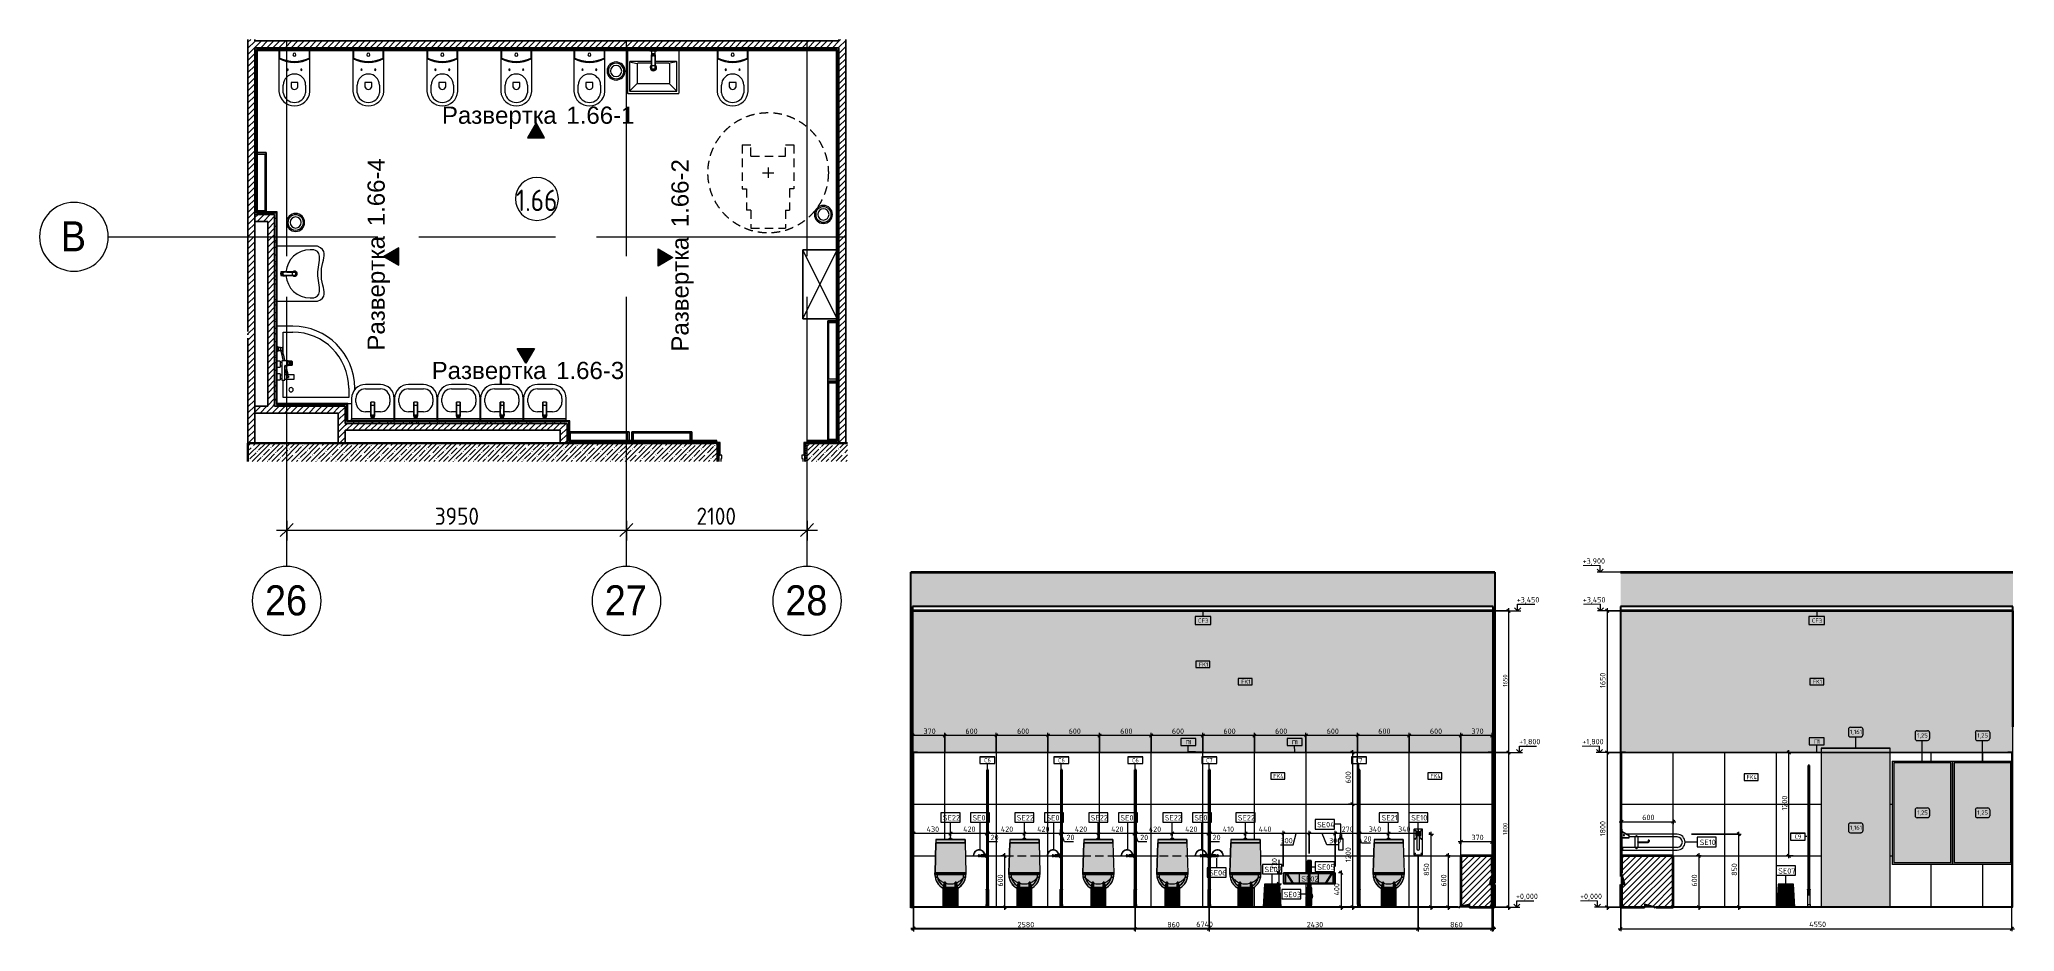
# Model space of a CAD drawing. Header units: millimetres. Extents: x 91786 to 132940, y -1987 to 10096.
# Drawn here: x 91786 to 114748, y -282 to 10096 of the extents above; entities that cross this region are included whole.
import ezdxf

# ---------------------------------------------------------------- set-up
doc = ezdxf.new("R2010")
doc.units = ezdxf.units.MM
for name, pattern in [('200_ШТРИХ__ш1_п0_6_', [160, 100, -60]), ('50_ШТРИХ_ш4_п2_', [150, 100, -50]), ('Осевая', [3175, 635, -476.25, 1587.5, -476.25])]:
    doc.linetypes.add(name, pattern=pattern)
for name, color, linetype, lineweight in [('0-1', 7, 'Continuous', 9), ('A-ANNO-DIMS', 7, 'Continuous', 9), ('A-ANNO-DIMS-100', 7, 'Continuous', 9), ('A-ANNO-DIMS-25', 7, 'Continuous', 9), ('A-AREA-IDEN', 7, 'Continuous', 9), ('A-CLNG-IDEN', 7, 'Continuous', 9), ('A-DETL-1', 7, 'Continuous', 40), ('A-DETL-2', 7, '50_ШТРИХ_ш4_п2_', 9), ('A-DETL-GENF', 7, 'Continuous', 9), ('A-DOOR', 7, 'Continuous', 9), ('A-DOOR-FRAM', 7, 'Continuous', 13), ('A-DOOR-FRAM-1', 7, 'Continuous', 9), ('A-FLOR-HRAL-IDEN', 7, 'Continuous', 9), ('A-GENM', 7, 'Continuous', 9), ('A-GENM-1', 7, 'Continuous', 30), ('A-GENM-IDEN', 7, 'Continuous', 9), ('A-WALL-2', 7, 'Continuous', 9), ('A-WALL-IDEN', 7, 'Continuous', 9), ('A-WALL-PATT', 7, 'Continuous', 9), ('G-ANNO-DIMS', 7, 'Continuous', 9), ('G-ANNO-DIMS-1', 7, 'Continuous', 20), ('G-ANNO-SYMB', 7, 'Continuous', 9), ('I-FURN', 7, 'Continuous', 9), ('I-FURN-2', 7, '200_ШТРИХ__ш1_п0_6_', 13), ('I-FURN-3', 7, '200_ШТРИХ__ш1_п0_6_', 9), ('I-FURN-6', 7, '200_ШТРИХ__ш1_п0_6_', 18), ('I-FURN-IDEN', 7, 'Continuous', 9), ('I-WALL', 7, 'Continuous', 9), ('P-SANR-FIXT', 7, 'Continuous', 9), ('P-SANR-FIXT-1', 7, 'Continuous', 13), ('P-SANR-FIXT-3', 7, 'Continuous', 18), ('P-SANR-FIXT-IDEN', 7, 'Continuous', 9), ('Ограждение', 7, 'Continuous', 9), ('Оси', 7, 'Continuous', 9), ('Оси-1', 7, 'Continuous', 20), ('Оси-2', 7, 'Осевая', 9), ('Поручни', 7, 'Continuous', 9), ('Электрические приборы', 7, 'Continuous', 9)]:
    doc.layers.add(name, color=color, linetype=linetype, lineweight=lineweight)
doc.layers.add('0-2', color=7, linetype='Continuous', lineweight=9, transparency=0.7)
doc.layers.add('P-SANR-FIXT-2', color=7, linetype='Continuous', lineweight=9, transparency=0.7)
for name, color, linetype, lineweight, true_color in [('A-CLNG-FNSH-1', 7, 'Continuous', 30, 0x3c3c3c), ('A-DETL-GENF-1', 7, 'Continuous', 9, 0xe0e0e0), ('A-FLOR-1', 7, 'Continuous', 9, 0x787878), ('A-FLOR-FNSH-1', 7, 'Continuous', 40, 0x3c3c3c), ('A-FLOR-FNSH-2', 7, 'Continuous', 30, 0x3c3c3c), ('A-WALL-1', 7, 'Continuous', 25, 0x3c3c3c), ('A-WALL-3', 7, 'Continuous', 35, 0x3c3c3c), ('A-WALL-4', 7, 'Continuous', 30, 0x3c3c3c), ('A-WALL-FNSH-1', 7, 'Continuous', 13, 0x3c3c3c), ('A-WALL-FNSH-2', 7, 'Continuous', 30, 0x3c3c3c), ('I-FURN-1', 11, 'Continuous', 9, 0xffaaaa), ('I-FURN-11', 7, 'Continuous', 9, 0xacacac), ('I-FURN-4', 7, 'Continuous', 9, 0xf0f0f0), ('I-FURN-5', 1, 'Continuous', 9, 0xff0000), ('I-FURN-7', 7, 'Continuous', 9, 0x949494), ('I-FURN-9', 7, 'Continuous', 9, 0xc0c0c0), ('I-WALL-1', 7, 'Continuous', 9, 0x787878)]:
    doc.layers.add(name, color=color, linetype=linetype, lineweight=lineweight, true_color=true_color)
doc.layers.add('I-FURN-10', color=7, linetype='Continuous', lineweight=9, true_color=0x7f7f7f, transparency=0.7)
doc.layers.add('I-FURN-8', color=7, linetype='Continuous', lineweight=9, true_color=0x303030, transparency=0.7)
doc.styles.add('Arial', font='arial.ttf', dxfattribs={"width": 0.9, "height": 350})
doc.styles.add('Arial_1', font='arial.ttf', dxfattribs={"height": 200})
doc.styles.add('GOST Common', font='GOST_Common.ttf', dxfattribs={"width": 0.9, "height": 250})
doc.styles.add('GOST Common_1', font='GOST_Common.ttf', dxfattribs={"height": 50})
doc.styles.add('GOST Common_2', font='GOST_Common.ttf', dxfattribs={"width": 0.9, "height": 50})
doc.styles.add('GOST Common_3', font='GOST_Common.ttf', dxfattribs={"height": 62.5})
doc.styles.add('ISOCPEUR', font='isocpeur.ttf', dxfattribs={"width": 0.9, "height": 200})
doc.styles.add('ISOCPEUR_1', font='isocpeur.ttf', dxfattribs={"width": 0.9, "height": 62.5})
doc.styles.add('ISOCPEUR_2', font='isocpeur.ttf', dxfattribs={"width": 0.9, "height": 50})
doc.dimstyles.new('ISO-2_0_0_9К_Средний_округл2', dxfattribs={"dimscale": 304.8, "dimtxt": 199.196235, "dimasz": 0.492126, "dimexe": 0.393701, "dimexo": 0, "dimgap": 0, "dimtad": 1, "dimdec": 0, "dimrnd": 10, "dimzin": 0, "dimdsep": 46, "dimtxsty": 'ISOCPEUR', "dimblk1": 'OBLIQUE', "dimblk2": 'OBLIQUE', "dimsah": 1, "dimcen": 0.09, "dimdle": 0.393701, "dimazin": 0, "dimtfac": 1, "dimtdec": 4, "dimtix": 1, "dimtmove": 0, "dimatfit": 3, "dimfxl": 1, "dimtvp": 1, "dimtolj": 1, "dimtzin": 0, "dimarcsym": 2})
doc.dimstyles.new('ISO-2_0_0_9К_Средний_округл2_1', dxfattribs={"dimscale": 304.8, "dimtxt": 49.799059, "dimasz": 0.123031, "dimexe": 0.098425, "dimexo": 0, "dimgap": 0, "dimtad": 1, "dimdec": 0, "dimrnd": 10, "dimzin": 0, "dimdsep": 46, "dimtxsty": 'ISOCPEUR_2', "dimblk1": 'OBLIQUE', "dimblk2": 'OBLIQUE', "dimsah": 1, "dimcen": 0.09, "dimdle": 0.098425, "dimazin": 0, "dimtfac": 1, "dimtdec": 4, "dimtix": 1, "dimtmove": 0, "dimatfit": 3, "dimfxl": 1, "dimtvp": 1, "dimtolj": 1, "dimtzin": 0, "dimarcsym": 2})
doc.dimstyles.new('ISO-2_5_0_9К_БОЛЬШОЙ', dxfattribs={"dimscale": 304.8, "dimtxt": 62.248823, "dimasz": 0.123031, "dimexe": 0.098425, "dimexo": 0.246063, "dimgap": 0, "dimtad": 1, "dimdec": 0, "dimrnd": 10, "dimzin": 0, "dimdsep": 46, "dimtxsty": 'ISOCPEUR_1', "dimblk1": 'OBLIQUE', "dimblk2": 'OBLIQUE', "dimsah": 1, "dimcen": 0.09, "dimdle": 0.098425, "dimazin": 0, "dimtfac": 1, "dimtdec": 4, "dimtix": 1, "dimtmove": 0, "dimatfit": 3, "dimfxl": 1, "dimtvp": 1, "dimtolj": 1, "dimtzin": 0, "dimarcsym": 2})
doc.dimstyles.new('ISO-2_5_0_9К_БОЛЬШОЙ_1', dxfattribs={"dimscale": 304.8, "dimtxt": 62.248823, "dimasz": 0.123031, "dimexe": 0.098425, "dimexo": 0.246063, "dimgap": 0, "dimtad": 1, "dimdec": 0, "dimrnd": 10, "dimzin": 0, "dimdsep": 46, "dimtxsty": 'ISOCPEUR_1', "dimblk1": 'OBLIQUE', "dimblk2": 'OBLIQUE', "dimsah": 1, "dimcen": 0.09, "dimdle": 0.098425, "dimazin": 0, "dimtfac": 1, "dimtdec": 4, "dimtix": 1, "dimtmove": 1, "dimatfit": 3, "dimfxl": 1, "dimtvp": 1, "dimtolj": 1, "dimtzin": 0, "dimarcsym": 2})
doc.dimstyles.new('ISO-2_5_0_9К_БОЛЬШОЙ_округление', dxfattribs={"dimscale": 304.8, "dimtxt": 62.248823, "dimasz": 0.123031, "dimexe": 0.098425, "dimexo": 0, "dimgap": 0, "dimtad": 1, "dimdec": 0, "dimrnd": 10, "dimzin": 0, "dimdsep": 46, "dimtxsty": 'ISOCPEUR_1', "dimblk1": 'OBLIQUE', "dimblk2": 'OBLIQUE', "dimsah": 1, "dimcen": 0.09, "dimdle": 0.098425, "dimazin": 0, "dimtfac": 1, "dimtdec": 4, "dimtix": 1, "dimtmove": 0, "dimatfit": 3, "dimfxl": 1, "dimtvp": 1, "dimtolj": 1, "dimtzin": 0, "dimarcsym": 2})
pattern_1 = [(45, (0, 0), (-35.35534, 35.35534), [])]
pattern_2 = [(0, (0, 0), (121.92, 30.48), [10.058, -81.382, 10.058, -81.382, -487.68]), (0, (0, 0), (121.92, 30.48), [-182.88, 10.058, -172.822, 10.058, -81.382, -213.36]), (0, (0, 0), (121.92, 30.48), [-457.2, 10.058, -50.902, 10.058, -142.342]), (120, (45.72, 15.24), (-87.356454, 90.345817), [10.058, -81.382, 10.058, -81.382, -487.68]), (120, (45.72, 15.24), (-87.356454, 90.345817), [-182.88, 10.058, -172.822, 10.058, -81.382, -213.36]), (120, (45.72, 15.24), (-87.356454, 90.345817), [-457.2, 10.058, -50.902, 10.058, -142.342]), (240, (60.96, 76.2), (-34.563546, -120.825817), [10.058, -81.382, 10.058, -81.382, -487.68]), (240, (60.96, 76.2), (-34.563546, -120.825817), [-182.88, 10.058, -172.822, 10.058, -81.382, -213.36]), (240, (60.96, 76.2), (-34.563546, -120.825817), [-457.2, 10.058, -50.902, 10.058, -142.342])]
pattern_3 = [(0, (7607.816, 0), (30.48, 7.62), [2.515, -20.345, 2.515, -20.345, -121.92]), (0, (7607.816, 0), (30.48, 7.62), [-45.72, 2.515, -43.205, 2.515, -20.345, -53.34]), (0, (7607.816, 0), (30.48, 7.62), [-114.3, 2.515, -12.725, 2.515, -35.585]), (120, (7619.246, 3.81), (-21.8391136, 22.5864543), [2.515, -20.345, 2.515, -20.345, -121.92]), (120, (7619.246, 3.81), (-21.8391136, 22.5864543), [-45.72, 2.515, -43.205, 2.515, -20.345, -53.34]), (120, (7619.246, 3.81), (-21.8391136, 22.5864543), [-114.3, 2.515, -12.725, 2.515, -35.585]), (240, (7623.056, 19.05), (-8.6408864, -30.2064543), [2.515, -20.345, 2.515, -20.345, -121.92]), (240, (7623.056, 19.05), (-8.6408864, -30.2064543), [-45.72, 2.515, -43.205, 2.515, -20.345, -53.34]), (240, (7623.056, 19.05), (-8.6408864, -30.2064543), [-114.3, 2.515, -12.725, 2.515, -35.585])]
pattern_4 = [(0, (112016.557, 0), (30.48, 7.62), [2.515, -20.345, 2.515, -20.345, -121.92]), (0, (112016.557, 0), (30.48, 7.62), [-45.72, 2.515, -43.205, 2.515, -20.345, -53.34]), (0, (112016.557, 0), (30.48, 7.62), [-114.3, 2.515, -12.725, 2.515, -35.585]), (120, (112027.987, 3.81), (-21.839114, 22.586454), [2.515, -20.345, 2.515, -20.345, -121.92]), (120, (112027.987, 3.81), (-21.839114, 22.586454), [-45.72, 2.515, -43.205, 2.515, -20.345, -53.34]), (120, (112027.987, 3.81), (-21.839114, 22.586454), [-114.3, 2.515, -12.725, 2.515, -35.585]), (240, (112031.797, 19.05), (-8.640886, -30.206454), [2.515, -20.345, 2.515, -20.345, -121.92]), (240, (112031.797, 19.05), (-8.640886, -30.206454), [-45.72, 2.515, -43.205, 2.515, -20.345, -53.34]), (240, (112031.797, 19.05), (-8.640886, -30.206454), [-114.3, 2.515, -12.725, 2.515, -35.585])]

msp = doc.modelspace()

# ---------------------------------------------------------------- texts
at = {"layer": 'A-AREA-IDEN', "insert": (97326.6, 8349.3), "char_height": 250, "width": 606.076, "attachment_point": 1, "style": 'GOST Common'}
msp.add_mtext('1.66', dxfattribs=at)
at = {"layer": 'A-CLNG-IDEN', "char_height": 50, "width": 130.274, "attachment_point": 1, "style": 'GOST Common_1'}
for insert in [(105255.7, 3359.8), (112392.9, 3359.8)]:
    msp.add_mtext('CF3', dxfattribs=dict(at, insert=insert))
at = {"layer": 'A-FLOR-HRAL-IDEN', "char_height": 50, "attachment_point": 1, "style": 'GOST Common_1'}
for s, insert, width in [('\\fGOST Common|b0|i0|c204|p34|;П', (105110.9, 1944.3), 50.105), ('\\fGOST Common|b0|i0|c204|p34|;1', (105152.2, 1944.3), 30.063), ('\\fGOST Common|b0|i0|c204|p34|;П', (106346.7, 1944.3), 50.105), ('\\fGOST Common|b0|i0|c204|p34|;1', (106388, 1944.3), 30.063), ('\\fGOST Common|b0|i0|c204|p34|;П', (112417.4, 1953.9), 50.105), ('\\fGOST Common|b0|i0|c204|p34|;1', (112458.7, 1953.9), 30.063)]:
    msp.add_mtext(s, dxfattribs=dict(at, insert=insert, width=width))
at = {"layer": 'A-GENM-IDEN', "char_height": 50, "width": 44.093, "attachment_point": 1, "style": 'GOST Common_1'}
for s, insert in [('\\fGOST Common|b0|i0|c204|p34|;С', (102770.4, 1736)), ('\\fGOST Common|b0|i0|c204|p34|;6', (102806.8, 1736)), ('\\fGOST Common|b0|i0|c204|p34|;С', (103630.4, 1736)), ('\\fGOST Common|b0|i0|c204|p34|;6', (103666.8, 1736)), ('\\fGOST Common|b0|i0|c204|p34|;С', (104490.4, 1736)), ('\\fGOST Common|b0|i0|c204|p34|;6', (104526.8, 1736)), ('\\fGOST Common|b0|i0|c204|p34|;С', (105350.4, 1736)), ('\\fGOST Common|b0|i0|c204|p34|;7', (105386.8, 1736)), ('\\fGOST Common|b0|i0|c204|p34|;С', (107090.9, 1736)), ('\\fGOST Common|b0|i0|c204|p34|;7', (107127.3, 1736)), ('\\fGOST Common|b0|i0|c204|p34|;С', (112193.1, 846.9)), ('\\fGOST Common|b0|i0|c204|p34|;9', (112229.5, 846.9))]:
    msp.add_mtext(s, dxfattribs=dict(at, insert=insert))
at = {"layer": 'A-WALL-IDEN', "char_height": 50, "attachment_point": 1, "style": 'GOST Common_2'}
for s, insert, width in [('FK1', (105266.4, 2849.5), 111.835), ('FK1', (105758.6, 2649.5), 111.835), ('FK1', (112403.1, 2649.5), 111.835), ('FK4', (106130.5, 1551.9), 129.873), ('FK4', (107958.2, 1551.9), 129.873), ('FK4', (111632.9, 1538.2), 129.873)]:
    msp.add_mtext(s, dxfattribs=dict(at, insert=insert, width=width))
at = {"layer": 'G-ANNO-SYMB', "char_height": 200, "attachment_point": 1, "style": 'Arial_1'}
for s, insert, width in [('Развертка', (96464.2, 9315.1), 1659.493), (' 1.66-1', (97833.5, 9315.1), 1074.261), ('Развертка', (96345.2, 6345.6), 1659.493), (' 1.66-3', (97714.4, 6345.6), 1074.261)]:
    msp.add_mtext(s, dxfattribs=dict(at, insert=insert, width=width))
at = {"layer": 'G-ANNO-SYMB', "char_height": 200, "attachment_point": 1, "rotation": 90, "style": 'Arial_1'}
for s, insert, width in [(' 1.66-4', (95599.7, 7845.4), 1074.261), (' 1.66-2', (99132.7, 7833.9), 1074.261), ('Развертка', (95599.7, 6476.2), 1659.493), ('Развертка', (99132.7, 6464.7), 1659.493)]:
    msp.add_mtext(s, dxfattribs=dict(at, insert=insert, width=width))
at = {"layer": 'I-FURN-IDEN', "char_height": 50, "attachment_point": 1, "style": 'GOST Common_1'}
for s, insert, width in [('1,161', (112832.9, 2065.7), 156.329), ('1,25', (113614.5, 2024.7), 140.295), ('1,25', (114314.5, 2024.7), 140.295), ('1,161', (112832.9, 951.8), 156.329), ('1,25', (113614.5, 1126.8), 140.295), ('1,25', (114314.5, 1126.8), 140.295)]:
    msp.add_mtext(s, dxfattribs=dict(at, insert=insert, width=width))
at = {"layer": 'P-SANR-FIXT-IDEN', "char_height": 62.5, "attachment_point": 1, "style": 'GOST Common_3'}
for s, insert, width in [('SE22', (102288.9, 1073.1), 222.468), ('SE06', (102632.8, 1073.1), 222.468), ('SE22', (103148.1, 1073.1), 222.468), ('SE06', (103492.8, 1073.1), 222.468), ('SE22', (104008.1, 1073.1), 222.468), ('SE06', (104352.8, 1073.1), 222.468), ('SE22', (104868.1, 1073.1), 222.468), ('SE06', (105212.8, 1073.1), 222.468), ('SE22', (105718.1, 1073.1), 222.468), ('SE04', (106639.5, 993.1), 228.481), ('SE21', (107389.8, 1073.1), 206.435), ('SE10', (107734.3, 1073.1), 206.435), ('SE10', (111087.9, 787.4), 206.435), ('SE07', (106028.6, 471.8), 222.468), ('SE05', (106642, 499.7), 222.468), ('SE06', (105383.5, 433.2), 222.468), ('SE02', (106456, 362.6), 222.468), ('SE07', (112000.8, 454.6), 222.468), ('SE03', (106251.9, 179.9), 222.468)]:
    msp.add_mtext(s, dxfattribs=dict(at, insert=insert, width=width))
at = {"layer": 'Оси', "char_height": 350, "attachment_point": 1, "style": 'Arial'}
for s, insert, width in [('\\fArial|b0|i0|c204|p34|;\\W.9;В', (92033.3, 7981), 360.759), ('26', (94407.4, 3746.2), 606.076), ('27', (98357.4, 3746.2), 606.076), ('28', (100457.4, 3746.2), 606.076)]:
    msp.add_mtext(s, dxfattribs=dict(at, insert=insert, width=width))

# ---------------------------------------------------------------- blocks, each defined once
blk = doc.blocks.new('110_Дверь_СКБ_1Ст_Внутренняя1 - Д-7а_л__950x2100h_Туалет-32220591-План разверток пом_ 1_66_ Этаж 1')
at = {"layer": 'A-DOOR'}
h = blk.add_hatch(dxfattribs=at)
h.set_pattern_fill('FP_3', color=256, style=0, pattern_type=2)
h.set_pattern_definition([(135, (1776.41, 174.685), (-14.14214, -14.14214), []), (225, (1776.41, 174.685), (14.14214, -14.14214), [])])
h.paths.add_polyline_path([(537, 102), (512, 102), (512, -110), (537, -110)])
at = {"layer": 'A-DOOR-FRAM-1'}
h = blk.add_hatch(dxfattribs=at)
h.set_pattern_fill('FP_4', color=256, style=0, pattern_type=2)
h.set_pattern_definition([(45, (-346.384, 174.685), (-14.1421, 14.1421), []), (135, (-346.384, 174.685), (-14.1421, -14.1421), [])])
h.paths.add_polyline_path([(-488, 102), (-513, 102), (-513, -110), (-488, -110)])
at = {"layer": 'A-DOOR-FRAM'}
for p, q in [((-513, 102), (-513, -110)), ((-488, 102), (-488, 30)), ((-488, -110), (-488, 102)), ((-488, 30), (-453, 30)), ((-473, 30), (-488, 30)), ((-488, 30), (-488, -110)), ((-473, -110), (-473, 30)), ((-463, 70), (-463, 102)), ((-453, 70), (-463, 70)), ((-453, 30), (-453, 70)), ((487, 70), (477, 70)), ((477, 70), (477, 30)), ((477, 30), (512, 30)), ((487, 102), (487, 70)), ((512, 30), (497, 30)), ((497, 30), (497, -110)), ((512, 30), (512, 102)), ((512, 102), (512, -110)), ((512, -110), (512, 30)), ((537, -110), (537, 102)), ((-473, -110), (-543, -110)), ((-543, -110), (-543, -118)), ((-543, -118), (-473, -118)), ((-513, -110), (-488, -110)), ((-488, -110), (-473, -110)), ((-473, -118), (-473, -110)), ((497, -110), (512, -110)), ((567, -110), (497, -110)), ((497, -110), (497, -118)), ((497, -118), (567, -118)), ((512, -110), (537, -110)), ((567, -118), (567, -110))]:
    blk.add_line(p, q, dxfattribs=at)
blk = doc.blocks.new('FRT_2D_Символ _разворот МГН_1 - D1_4_Символ доступности разворота МГН _360__-18618045-План разверток пом_ 1_66_ Этаж 1')
at = {"layer": 'I-FURN'}
for p, q in [((-65, 0), (65, 0)), ((0, 60), (0, -60))]:
    blk.add_line(p, q, dxfattribs=at)
at = {"layer": 'I-FURN-2'}
for p, q in [((-300, 325), (-300, -186)), ((-300, 325), (-200, 325)), ((-200, 195), (-200, 325)), ((200, 325), (300, 325)), ((200, 195), (200, 325)), ((300, 325), (300, -186)), ((-200, 195), (200, 195)), ((-300, -186), (-250, -186)), ((-250, -186), (-250, -436)), ((300, -186), (250, -186)), ((250, -186), (250, -436)), ((-200, -436), (-250, -436)), ((-200, -436), (-200, -646)), ((200, -436), (250, -436)), ((200, -436), (200, -646)), ((-200, -646), (200, -646))]:
    blk.add_line(p, q, dxfattribs=at)
at = {"layer": 'I-FURN-3'}
blk.add_circle((0, 0), 700, dxfattribs=at)
blk = doc.blocks.new('Вешалка - 1_25-26107852-План разверток пом_ 1_66_ Этаж 1')
at = {"layer": 'I-FURN-4'}
for p, q in [((350, 55), (-350, 55)), ((-350, 55), (-350, -55)), ((-339, 55), (350, 55)), ((-330, -46), (-330, 44)), ((-330, -44), (-330, 44)), ((-330, 44), (330, 44)), ((330, 44), (-330, 44)), ((330, 44), (330, -46)), ((330, -44), (330, 44)), ((350, -55), (350, 55)), ((350, 55), (350, -44)), ((-350, -55), (350, -55)), ((330, -46), (-330, -46))]:
    blk.add_line(p, q, dxfattribs=at)
blk = doc.blocks.new('Вешалка - 1_25-V1-План разверток пом_ 1_66_ Этаж 1')
at = {"layer": 'I-FURN-4'}
for p, q in [((350, 55), (-350, 55)), ((-350, 55), (-350, -55)), ((-350, -44), (-350, 55)), ((-350, 55), (350, 55)), ((-330, -46), (-330, 44)), ((-330, -44), (-330, 44)), ((-330, 44), (330, 44)), ((330, 44), (-330, 44)), ((330, 44), (330, -46)), ((330, -44), (330, 44)), ((350, -55), (350, 55)), ((350, 55), (350, -44)), ((-350, -55), (350, -55)), ((330, -46), (-330, -46))]:
    blk.add_line(p, q, dxfattribs=at)
blk = doc.blocks.new('Вешалка - 1_25-32858924-План разверток пом_ 1_66_ Этаж 1')
at = {"layer": 'I-FURN-4'}
for p, q in [((350, 55), (-350, 55)), ((-350, 55), (-350, -55)), ((-350, -44), (-350, 55)), ((-350, 55), (350, 55)), ((-330, -46), (-330, 44)), ((-330, -44), (-330, 44)), ((-330, 44), (330, 44)), ((330, 44), (-330, 44)), ((330, 44), (330, -46)), ((330, -44), (330, 44)), ((350, -55), (350, 55)), ((350, 55), (350, -44)), ((-350, -55), (350, -55)), ((330, -46), (-330, -46))]:
    blk.add_line(p, q, dxfattribs=at)
blk = doc.blocks.new('Вешалка - 1_25-V2-План разверток пом_ 1_66_ Этаж 1')
at = {"layer": 'I-FURN-4'}
for p, q in [((350, 55), (-350, 55)), ((-350, 55), (-350, -55)), ((-342, 55), (350, 55)), ((-330, -46), (-330, 44)), ((-330, -44), (-330, 44)), ((-330, 44), (330, 44)), ((330, 44), (-330, 44)), ((330, 44), (330, -46)), ((330, -44), (330, 44)), ((350, -55), (350, 55)), ((350, 55), (350, -44)), ((-350, -55), (350, -55)), ((330, -46), (-330, -46))]:
    blk.add_line(p, q, dxfattribs=at)
blk = doc.blocks.new('Шкаф параметрический - 1_161-25595840-План разверток пом_ 1_66_ Этаж 1')
at = {"layer": 'I-FURN-4'}
for p, q in [((0, 0), (800, 400)), ((0, 400), (800, 0)), ((800, 400), (0, 400)), ((0, 400), (0, 0)), ((0, 11), (0, 400)), ((0, 400), (800, 400)), ((800, 0), (800, 400)), ((800, 400), (800, 11)), ((0, 0), (800, 0))]:
    blk.add_line(p, q, dxfattribs=at)
blk = doc.blocks.new('Вешалка - 1_25-V3-План разверток пом_ 1_66_ Этаж 1')
at = {"layer": 'I-FURN-4'}
for p, q in [((350, 55), (-350, 55)), ((-350, 55), (-350, -55)), ((-350, -44), (-350, 55)), ((-350, 55), (340, 55)), ((-330, -46), (-330, 44)), ((-330, -44), (-330, 44)), ((-330, 44), (330, 44)), ((330, 44), (-330, 44)), ((330, 44), (330, -46)), ((330, -44), (330, 44)), ((350, -55), (350, 55)), ((-350, -55), (350, -55)), ((330, -46), (-330, -46))]:
    blk.add_line(p, q, dxfattribs=at)
blk = doc.blocks.new('зеркало круглое500д - 1_22а зеркало круглое d500-30453653-План разверток пом_ 1_66_ Этаж 1')
at = {"layer": 'I-FURN-4'}
for p, q in [((-250, 0), (-250, -20)), ((-250, -20), (-244, -20)), ((250, -20), (-250, -20)), ((-244, -20), (250, -20)), ((250, -20), (250, 0))]:
    blk.add_line(p, q, dxfattribs=at)
blk = doc.blocks.new('зеркало круглое500д - 1_22а зеркало круглое d500-V4-План разверток пом_ 1_66_ Этаж 1')
at = {"layer": 'I-FURN-4'}
for p, q in [((-250, 0), (-250, -20)), ((-250, -20), (250, -20)), ((250, -20), (-250, -20)), ((250, -20), (250, 0))]:
    blk.add_line(p, q, dxfattribs=at)
blk = doc.blocks.new('сифон - Для раковины-30615598-План разверток пом_ 1_66_ Этаж 1')
at = {"layer": 'P-SANR-FIXT'}
for start, end in [(45, 180), (180, 319.7584)]:
    blk.add_arc((0, 0), 30, start, end, dxfattribs=at)
at = {"layer": 'P-SANR-FIXT-1'}
for radius, start, end in [(22.5, 180, 225.6765), (22.5, 133.7338, 180), (21.5, 180, 223.3802), (21.5, 136.1578, 180), (22.5, 67.2152, 113.0759), (21.5, 72, 108), (22.5, 241.9585, 297.7301), (21.5, 245.8675, 293.8296)]:
    blk.add_arc((0, 0), radius, start, end, dxfattribs=at)
blk = doc.blocks.new('смеситель для раковины - Default-30615600-План разверток пом_ 1_66_ Этаж 1')
at = {"layer": '0-1'}
for p, q in [((-23, 3), (-22, 16)), ((-21, 17), (-21, 17)), ((20, 152), (-20, 152)), ((20, 112), (-20, 112)), ((-20, 110), (-20, 97)), ((20, 97), (20, 110)), ((21, 17), (21, 17))]:
    blk.add_line(p, q, dxfattribs=at)
at = {"layer": '0-1', "flags": 128}
for points in [[(-22, 16), (-22, 20), (-22, 24), (-21, 31), (-21, 37), (-21, 49), (-21, 69), (-21, 88)], [(-20, 152), (-20, 152), (-20, 152), (-20, 152), (-20, 151), (-21, 151), (-21, 151), (-21, 151), (-21, 151), (-21, 151), (-21, 151), (-21, 151), (-21, 151), (-21, 151), (-21, 150), (-21, 149), (-21, 148), (-21, 147), (-21, 145), (-21, 93)], [(-19, 8), (-20, 10), (-21, 13), (-21, 19), (-21, 49), (-21, 93)], [(-20, 112), (-20, 112), (-20, 112), (-20, 112), (-20, 112), (-20, 112), (-20, 112), (-20, 112), (-20, 111), (-20, 111), (-20, 111), (-20, 111), (-20, 111), (-20, 111), (-20, 111), (-20, 111), (-20, 111), (-20, 110), (-20, 110)], [(12, 0), (14, 2), (18, 6), (20, 12), (21, 17), (21, 36), (21, 56), (21, 111)], [(20, 152), (20, 152), (20, 152), (20, 152), (20, 151), (21, 151), (21, 151), (21, 151), (21, 151), (21, 151), (21, 151), (21, 151), (21, 151), (21, 151)], [(20, 112), (20, 112), (20, 112), (20, 112), (20, 112), (20, 112), (20, 112), (20, 112), (20, 111), (20, 111), (20, 111), (20, 111), (20, 111), (20, 111), (20, 111), (20, 110), (20, 110)], [(22, 16), (22, 11), (23, 3)]]:
    blk.add_lwpolyline(points, dxfattribs=at)
at = {"layer": 'P-SANR-FIXT'}
for p, q in [((21, 152), (-21, 152)), ((-21, 152), (-21, -23)), ((-20, 22), (-21, 20)), ((-21, 20), (-21, 20)), ((-20, 144), (-20, 112)), ((19, 13), (20, 11)), ((20, 112), (20, 144)), ((21, 20), (20, 22)), ((21, -23), (21, 152)), ((21, 20), (21, 20)), ((21, 19), (21, 20)), ((21, 18), (21, 18)), ((23, 5), (23, 1)), ((-21, -23), (21, -23)), ((-1, -3), (1, -3))]:
    blk.add_line(p, q, dxfattribs=at)
at = {"layer": 'P-SANR-FIXT', "flags": 128}
for points in [[(-21, 17), (-21, 42), (-21, 68), (-21, 118), (-21, 144), (-21, 149), (-21, 150), (-21, 145), (-21, 139), (-21, 88)], [(-21, 20), (-21, 19), (-21, 19)], [(-21, 19), (-21, 19), (-21, 19), (-21, 19), (-21, 19), (-21, 19), (-21, 19), (-21, 18)], [(-21, 18), (-21, 18), (-21, 18), (-21, 17), (-21, 17), (-21, 16)], [(-20, 88), (-20, 100), (-20, 111), (-20, 122), (-20, 134), (-20, 145)], [(-16, 4), (-13, 2), (-10, 0), (-6, -2), (-2, -2), (2, -2), (6, -2), (10, 0), (11, 0)], [(11, 1), (13, 2), (16, 4)], [(20, 145), (20, 139), (20, 133), (20, 126), (20, 120), (20, 114), (20, 107), (20, 101), (20, 94), (20, 88)], [(21, 88), (21, 139), (21, 145), (21, 150), (21, 149), (21, 144), (21, 118), (21, 68), (21, 42), (21, 17)], [(21, 16), (21, 17), (21, 17), (21, 18), (21, 18), (21, 18)], [(23, 1), (23, 3), (22, 6), (22, 8), (22, 11), (22, 15)], [(1, -4), (0, -4), (0, -4), (0, -4), (0, -4), (-1, -4)]]:
    blk.add_lwpolyline(points, dxfattribs=at)
at = {"layer": 'P-SANR-FIXT'}
for centre, major_axis, ratio, start_param, end_param in [((0, 17), (20.8, 0), 0.98634, 3.038054, 3.141593), ((0, 17), (20.8, 0), 0.98634, 3.141593, 3.441377), ((0, 17), (20.8, 0), 0.98634, 3.141593, 3.372062), ((-20, 110), (-0.5, 0.002), 0.095846, 0.017294, 1.571164), ((0, 17), (20.7, 0), 0.98634, 3.571127, 3.769911), ((0, 17), (20.8, 0), 0.98634, 3.613983, 5.335696), ((0, 17), (20.8, 0), 0.98634, 5.380337, 5.846752), ((0, 17), (20.8, 0), 0.98634, 5.499139, 5.804813), ((20, 110), (0.5, 0.002), 0.095848, 4.711795, 6.265892), ((0, 17), (-20.8, 0), 0.98634, 2.841808, 3.141593), ((0, 17), (20.8, 0), 0.98634, 6.052716, 6.283185), ((0, 17), (20.8, 0), 0.98634, 0, 0.103539), ((0, 17), (20.7, 0), 0.98634, 4.276566, 4.807479), ((0, 17), (20.8, 0), 0.98634, 4.9338, 5.10736)]:
    blk.add_ellipse(centre, major_axis=major_axis, ratio=ratio, start_param=start_param, end_param=end_param, dxfattribs=at)
for points in [[(-23, 1), (-23, 2), (-23, 4), (-23, 5)], [(-22, 15), (-22, 16), (-22, 18), (-21, 19)], [(-20, 88), (-20, 88), (-21, 88), (-21, 88)], [(-20, 23), (-21, 22), (-21, 21), (-21, 20)], [(-21, 20), (-21, 20), (-21, 21), (-20, 22)], [(21, 20), (21, 17), (20, 13), (16, 6), (11, 1), (4, -2), (-4, -2), (-11, 1), (-16, 6), (-20, 13), (-21, 17), (-21, 20)], [(-21, 18), (-21, 18), (-21, 18), (-21, 18)], [(-21, 18), (-21, 18), (-21, 16), (-21, 15), (-21, 15)], [(-20, 112), (-20, 112), (-20, 112), (-20, 112)], [(-20, 86), (-20, 87), (-20, 87), (-20, 88)], [(-20, 11), (-20, 12), (-20, 12), (-19, 13)], [(20, 112), (20, 112), (20, 112), (20, 112)], [(20, 88), (20, 87), (20, 87), (20, 86)], [(21, 20), (21, 21), (21, 22), (20, 23)], [(20, 22), (21, 20), (22, 18), (22, 15)], [(21, 18), (21, 19), (21, 19), (21, 19), (21, 19), (21, 19), (21, 20), (21, 20), (21, 20)], [(21, 19), (21, 19), (21, 19), (21, 19)], [(21, 15), (21, 15), (21, 16), (21, 18), (21, 18)], [(-3, -3), (-2, -3), (-1, -3), (-1, -3)]]:
    blk.add_open_spline(points, degree=3, dxfattribs=at)
for points, knots in [([(-23, 5), (-23, 4), (-23, 4), (-23, 3), (-23, 2), (-23, 1)], [0.6666667, 0.6666667, 0.6666667, 0.6666667, 0.75, 0.8333333, 0.9528512, 0.9528512, 0.9528512, 0.9528512]), ([(23, 0), (23, -3), (22, -6), (20, -11), (18, -15), (15, -18), (12, -20), (8, -22), (5, -23), (2, -23), (-2, -23), (-6, -22), (-10, -21), (-13, -19), (-15, -18), (-17, -16), (-19, -13), (-22, -8), (-23, -3), (-23, 0)], [0, 0, 0, 0, 0.111111, 0.166667, 0.222222, 0.277778, 0.333333, 0.388889, 0.444444, 0.479167, 0.513889, 0.583333, 0.652778, 0.6875, 0.722222, 0.756944, 0.791667, 0.861111, 1, 1, 1, 1]), ([(-21, 88), (-21, 86), (-21, 82), (-21, 77), (-21, 74), (-21, 70), (-21, 67), (-21, 64), (-21, 62), (-21, 60), (-21, 58), (-21, 56), (-21, 53), (-21, 49), (-21, 46), (-21, 43), (-21, 39), (-21, 36), (-21, 32), (-22, 28), (-22, 21), (-22, 17), (-22, 15)], [0, 0, 0, 0, 0.083333, 0.125, 0.166667, 0.208333, 0.25, 0.291667, 0.3125, 0.333333, 0.354167, 0.375, 0.416667, 0.458333, 0.5, 0.541667, 0.583333, 0.625, 0.666667, 0.75, 0.833333, 1, 1, 1, 1]), ([(-22, 15), (-22, 14), (-22, 12), (-22, 10), (-22, 9), (-22, 8), (-22, 7), (-22, 6), (-22, 6), (-22, 6)], [0, 0, 0, 0, 0.1666667, 0.25, 0.3333333, 0.4166667, 0.5, 0.5833333, 0.5903388, 0.5903388, 0.5903388, 0.5903388]), ([(-20, 97), (-20, 91), (-20, 82), (-21, 70), (-21, 60), (-21, 53), (-21, 47), (-21, 45), (-21, 44), (-21, 42), (-21, 40), (-21, 38), (-21, 36), (-21, 35), (-21, 34), (-21, 33), (-21, 31), (-21, 30), (-21, 29), (-21, 28), (-21, 27), (-21, 26), (-21, 23), (-21, 20), (-21, 18)], [0, 0, 0, 0, 0.222222, 0.333333, 0.444444, 0.583333, 0.618056, 0.652778, 0.670139, 0.6875, 0.722222, 0.756944, 0.774306, 0.782986, 0.791667, 0.826389, 0.84375, 0.861111, 0.878472, 0.887153, 0.895833, 0.913194, 0.930556, 1, 1, 1, 1]), ([(-21, 44), (-21, 44), (-20, 45), (-20, 46), (-20, 47), (-20, 47), (-20, 48), (-20, 48), (-20, 49), (-20, 51), (-20, 53), (-20, 55), (-20, 57), (-20, 60), (-20, 67), (-20, 78), (-20, 91), (-20, 97)], [0.3665203, 0.3665203, 0.3665203, 0.3665203, 0.3928571, 0.4107143, 0.4196429, 0.4285714, 0.4375, 0.4464286, 0.4642857, 0.5, 0.5357143, 0.5714286, 0.6071429, 0.6428571, 0.7142857, 0.8571429, 1, 1, 1, 1]), ([(-21, 20), (-21, 21), (-21, 22), (-21, 24), (-21, 26), (-21, 27), (-21, 28), (-21, 28), (-21, 29), (-21, 29), (-21, 31), (-21, 33), (-21, 36), (-21, 37), (-21, 38), (-21, 39), (-21, 40), (-21, 41), (-21, 41), (-21, 41)], [0, 0, 0, 0, 0.0357143, 0.0714286, 0.1071429, 0.125, 0.1339286, 0.1428571, 0.1517857, 0.1607143, 0.1785714, 0.2142857, 0.25, 0.2678571, 0.2857143, 0.2946429, 0.3035714, 0.3214286, 0.3257253, 0.3257253, 0.3257253, 0.3257253]), ([(-21, 20), (-21, 20), (-21, 19), (-21, 19), (-21, 19), (-21, 19), (-21, 19)], [0, 0, 0, 0, 0.333333, 0.5, 0.666667, 1, 1, 1, 1]), ([(-1, -4), (-2, -4), (-4, -4), (-7, -3), (-10, -2), (-13, 0), (-15, 2), (-17, 5), (-19, 7), (-20, 9), (-20, 11), (-21, 12), (-21, 14), (-21, 16), (-21, 17)], [0, 0, 0, 0, 0.1, 0.2, 0.3, 0.4, 0.5, 0.6, 0.7, 0.75, 0.8, 0.85, 0.9, 1, 1, 1, 1]), ([(-21, 16), (-21, 14), (-20, 11), (-19, 8), (-18, 6), (-16, 4), (-15, 3), (-14, 2), (-12, 1), (-11, 0), (-9, -1), (-7, -2), (-4, -2), (0, -3), (4, -2), (7, -2), (9, -1), (10, 0), (11, 0), (12, 1), (13, 1), (14, 2), (15, 3), (16, 4), (16, 4), (17, 5), (18, 6), (19, 8), (19, 9), (20, 10), (20, 10), (20, 11), (20, 11), (20, 12), (21, 13), (21, 14), (21, 15), (21, 16), (21, 16)], [0, 0, 0, 0, 0.111111, 0.166667, 0.194444, 0.222222, 0.25, 0.277778, 0.305556, 0.333333, 0.361111, 0.388889, 0.444444, 0.5, 0.555556, 0.611111, 0.638889, 0.652778, 0.666667, 0.680556, 0.694444, 0.722222, 0.75, 0.763889, 0.777778, 0.791667, 0.805556, 0.833333, 0.861111, 0.875, 0.881944, 0.888889, 0.895833, 0.902778, 0.916667, 0.944444, 0.972222, 1, 1, 1, 1]), ([(-21, 15), (-21, 14), (-21, 13), (-20, 12), (-20, 11)], [0, 0, 0, 0, 0.4, 1, 1, 1, 1]), ([(-20, 145), (-20, 146), (-20, 147), (-20, 149), (-20, 151), (-20, 151), (-20, 152), (-20, 152)], [0, 0, 0, 0, 0.1, 0.2, 0.3, 0.4, 0.4725859, 0.4725859, 0.4725859, 0.4725859]), ([(-20, 152), (-20, 152), (-20, 152), (-20, 151), (-20, 150), (-20, 148), (-20, 146), (-20, 145), (-20, 144)], [0.4728347, 0.4728347, 0.4728347, 0.4728347, 0.5, 0.6, 0.7, 0.8, 0.9, 1, 1, 1, 1]), ([(-20, 112), (-20, 112), (-20, 112), (-20, 111), (-20, 110), (-20, 110)], [0.4695548, 0.4695548, 0.4695548, 0.4695548, 0.6, 0.8, 1, 1, 1, 1]), ([(-20, 11), (-20, 10), (-19, 7), (-17, 5), (-16, 4)], [0, 0, 0, 0, 0.444444, 1, 1, 1, 1]), ([(21, 17), (21, 16), (21, 14), (20, 11), (19, 8), (17, 4), (13, 0), (7, -3), (3, -4), (1, -4)], [0, 0, 0, 0, 0.1, 0.2, 0.3, 0.4, 0.6, 0.8, 1, 1, 1, 1]), ([(16, 4), (17, 5), (18, 7), (20, 10), (20, 11)], [0, 0, 0, 0, 0.444444, 1, 1, 1, 1]), ([(20, 144), (20, 145), (20, 146), (20, 148), (20, 150), (20, 151), (20, 152), (20, 152), (20, 152)], [0, 0, 0, 0, 0.1, 0.2, 0.3, 0.4, 0.5, 0.5274121, 0.5274121, 0.5274121, 0.5274121]), ([(20, 152), (20, 152), (20, 151), (20, 151), (20, 149), (20, 147), (20, 146), (20, 145)], [0.5275209, 0.5275209, 0.5275209, 0.5275209, 0.6, 0.7, 0.8, 0.9, 1, 1, 1, 1]), ([(20, 110), (20, 110), (20, 111), (20, 112), (20, 112), (20, 112)], [0, 0, 0, 0, 0.2, 0.4, 0.5304748, 0.5304748, 0.5304748, 0.5304748]), ([(21, 18), (21, 19), (21, 21), (21, 23), (21, 25), (21, 26), (21, 28), (21, 29), (21, 30), (21, 32), (21, 33), (21, 35), (21, 35), (21, 36), (21, 36), (21, 37), (21, 38), (21, 40), (21, 41), (21, 43), (21, 44), (21, 46), (21, 49), (21, 53), (21, 61), (21, 69), (21, 77), (20, 86), (20, 93), (20, 97)], [0, 0, 0, 0, 0.027778, 0.055556, 0.083333, 0.097222, 0.111111, 0.125, 0.138889, 0.166667, 0.194444, 0.208333, 0.215278, 0.222222, 0.229167, 0.236111, 0.25, 0.277778, 0.305556, 0.319444, 0.333333, 0.361111, 0.388889, 0.444444, 0.555556, 0.666667, 0.75, 0.833333, 1, 1, 1, 1]), ([(20, 97), (20, 91), (20, 78), (20, 67), (20, 60), (20, 57), (20, 55), (20, 53), (20, 51), (20, 49), (20, 48), (20, 47), (20, 47), (20, 46), (20, 46), (20, 45), (20, 43), (20, 41), (20, 40), (21, 39), (21, 38), (21, 38), (21, 38)], [0, 0, 0, 0, 0.1428571, 0.2857143, 0.3571429, 0.3928571, 0.4285714, 0.4642857, 0.5, 0.5357143, 0.5535714, 0.5625, 0.5714286, 0.5803571, 0.5892857, 0.6071429, 0.6428571, 0.6785714, 0.6964286, 0.7053571, 0.7142857, 0.7301718, 0.7301718, 0.7301718, 0.7301718]), ([(20, 88), (20, 88), (20, 88), (20, 88), (20, 88), (21, 88), (21, 88), (21, 87), (21, 87), (21, 87), (21, 87), (21, 87)], [0, 0, 0, 0, 0.1, 0.19375, 0.25, 0.3, 0.35, 0.4, 0.45, 0.525, 0.575, 0.575, 0.575, 0.575]), ([(20, 11), (20, 11), (21, 13), (21, 14), (21, 15)], [0, 0, 0, 0, 0.444444, 1, 1, 1, 1]), ([(22, 15), (22, 16), (22, 19), (22, 24), (22, 28), (21, 31), (21, 32), (21, 34), (21, 36), (21, 37), (21, 39), (21, 40), (21, 41), (21, 43), (21, 45), (21, 48), (21, 51), (21, 55), (21, 60), (21, 65), (21, 70), (21, 74), (21, 81), (21, 85), (21, 88)], [0, 0, 0, 0, 0.142857, 0.285714, 0.357143, 0.392857, 0.428571, 0.464286, 0.5, 0.535714, 0.553571, 0.571429, 0.589286, 0.607143, 0.642857, 0.678571, 0.714286, 0.75, 0.785714, 0.821429, 0.857143, 0.892857, 0.928571, 1, 1, 1, 1]), ([(21, 34), (21, 34), (21, 32), (21, 31), (21, 29), (21, 28), (21, 28), (21, 27), (21, 26), (21, 24), (21, 22), (21, 21), (21, 20)], [0.7766981, 0.7766981, 0.7766981, 0.7766981, 0.7857143, 0.8214286, 0.8392857, 0.8571429, 0.8660714, 0.875, 0.8928571, 0.9285714, 0.9642857, 1, 1, 1, 1]), ([(-1, -4), (-1, -4), (-1, -4), (-1, -3), (-1, -3), (-1, -3), (-1, -3)], [0, 0, 0, 0, 0.363636, 0.545455, 0.727273, 1, 1, 1, 1]), ([(1, -4), (1, -4), (1, -4), (1, -3), (1, -3), (1, -3), (1, -3)], [0, 0, 0, 0, 0.363636, 0.545455, 0.727273, 1, 1, 1, 1])]:
    blk.add_open_spline(points, degree=3, knots=knots, dxfattribs=at)
blk = doc.blocks.new('мусорная корзина - Round_ Metal-30590745-План разверток пом_ 1_66_ Этаж 1')
at = {"layer": 'P-SANR-FIXT'}
for radius, start, end in [(105, 0, 180), (105, 180, 360), (90, 360, 180), (90, 180, 360), (65, 0, 180), (65, 180, 360)]:
    blk.add_arc((0, 0), radius, start, end, dxfattribs=at)
blk = doc.blocks.new('WC Seat_2 with Cistern-Wall Based - SE22-33487382-План разверток пом_ 1_66_ Этаж 1')
at = {"layer": 'P-SANR-FIXT'}
for p, q in [((-55, 486), (-55, 101)), ((-5, 411), (-5, 501)), ((255, 501), (255, 411)), ((305, 101), (305, 486)), ((85, 431), (85, 381)), ((85, 381), (165, 381)), ((165, 381), (165, 431)), ((-55, 101), (-55, 6)), ((-45, 6), (-45, 96)), ((295, 96), (295, 6)), ((305, 6), (305, 101))]:
    blk.add_line(p, q, dxfattribs=at)
for centre, radius, start, end in [((125, 470), 181, 4.9791, 175.0209), ((125, 479), 132, 9.5273, 170.4727), ((125, 419), 41.7, 16.2602, 163.7398), ((125, 411), 130, 180, 360), ((45, 231), 7.5, 0, 180), ((45, 231), 7.5, 180, 360), ((205, 231), 7.5, 0, 180), ((205, 231), 7.5, 180, 360), ((125, -237), 382, 61.9275, 118.0725), ((125, -247), 382, 63.6122, 116.3878), ((125, 56), 17.5, 0, 180), ((125, 56), 17.5, 180, 360)]:
    blk.add_arc(centre, radius, start, end, dxfattribs=at)
blk = doc.blocks.new('WC Seat_2 with Cistern-Wall Based - SE21-33487045-План разверток пом_ 1_66_ Этаж 1')
at = {"layer": 'P-SANR-FIXT'}
for p, q in [((-55, 486), (-55, 101)), ((-5, 411), (-5, 501)), ((255, 501), (255, 411)), ((305, 101), (305, 486)), ((85, 431), (85, 381)), ((85, 381), (165, 381)), ((165, 381), (165, 431)), ((-55, 101), (-55, 6)), ((-45, 6), (-45, 96)), ((295, 96), (295, 6)), ((305, 6), (305, 101))]:
    blk.add_line(p, q, dxfattribs=at)
for centre, radius, start, end in [((125, 470), 181, 4.9791, 175.0209), ((125, 479), 132, 9.5273, 170.4727), ((125, 419), 41.7, 16.2602, 163.7398), ((125, 411), 130, 180, 360), ((45, 231), 7.5, 0, 180), ((45, 231), 7.5, 180, 360), ((205, 231), 7.5, 0, 180), ((205, 231), 7.5, 180, 360), ((125, -237), 382, 61.9275, 118.0725), ((125, -247), 382, 63.6122, 116.3878), ((125, 56), 17.5, 0, 180), ((125, 56), 17.5, 180, 360)]:
    blk.add_arc(centre, radius, start, end, dxfattribs=at)
blk = doc.blocks.new('сифон - Для раковины-V5-План разверток пом_ 1_66_ Этаж 1')
at = {"layer": 'P-SANR-FIXT'}
for p, q in [((117, 26), (15, 26)), ((117, 26), (117, 21)), ((199, 40), (191, 40)), ((191, -40), (191, 40)), ((15, -26), (117, -26)), ((117, -20), (117, -26)), ((191, -40), (199, -40))]:
    blk.add_line(p, q, dxfattribs=at)
for start, end in [(45, 180), (180, 319.7584)]:
    blk.add_arc((0, 0), 30, start, end, dxfattribs=at)
at = {"layer": 'P-SANR-FIXT-1'}
for p, q in [((127, 20), (123, 20)), ((191, 20), (148, 20)), ((22, -20), (49, -20)), ((49, -20), (56, -20)), ((56, -20), (75, -20)), ((86, -20), (119, -20)), ((120, -20), (123, -20)), ((146, -20), (191, -20))]:
    blk.add_line(p, q, dxfattribs=at)
for radius, start, end in [(22.5, 180, 225.6765), (22.5, 133.7338, 180), (21.5, 180, 223.3802), (21.5, 136.1578, 180), (22.5, 67.2152, 113.0759), (21.5, 72, 108), (22.5, 241.9585, 297.7301), (21.5, 245.8675, 293.8296)]:
    blk.add_arc((0, 0), radius, start, end, dxfattribs=at)
blk = doc.blocks.new('раковина - 400 x 500mm-30615599-План разверток пом_ 1_66_ Этаж 1')
at = {"layer": 'P-SANR-FIXT'}
for p, q in [((-249, -5), (-249, -495)), ((-224, -135), (-224, -470)), ((32, -130), (-219, -130)), ((-219, -135), (-139, -151)), ((-134, -155), (-134, -380)), ((-126, -150), (-129, -150)), ((32, -150), (-126, -150)), ((322, -130), (72, -130)), ((234, -150), (72, -150)), ((239, -155), (239, -380)), ((322, -135), (243, -150)), ((327, -470), (327, -135)), ((352, -495), (352, -5)), ((-219, -470), (-138, -388)), ((-129, -385), (234, -385)), ((322, -470), (240, -388)), ((-244, -500), (347, -500)), ((-219, -475), (322, -475))]:
    blk.add_line(p, q, dxfattribs=at)
for centre, radius, start, end in [((-244, -5), 5, 90, 180), ((347, -5), 5, 0, 90), ((-219, -135), 5, 90, 180), ((-129, -155), 5, 90, 180), ((53, -200), 37.5, 124.8114, 180), ((53, -200), 37.5, 180, 360), ((53, -200), 23, 161.6312, 180), ((53, -200), 23, 180, 198.741), ((53, -200), 23, 219.4751, 319.8471), ((53, -200), 37.5, 360, 57.1518), ((53, -200), 23, 360, 25.149), ((53, -200), 23, 334.4204, 360), ((234, -155), 5, 0, 90), ((322, -135), 5, 0, 90), ((-129, -380), 5, 180, 270), ((234, -380), 5, 270, 360), ((-244, -495), 5, 180, 270), ((-219, -470), 5, 180, 270), ((322, -470), 5, 270, 0), ((347, -495), 5, 270, 0)]:
    blk.add_arc(centre, radius, start, end, dxfattribs=at)
blk = doc.blocks.new('смеситель для раковины - Default-V6-План разверток пом_ 1_66_ Этаж 1')
at = {"layer": '0-1'}
for p, q in [((-23, 3), (-22, 16)), ((-21, 17), (-21, 17)), ((20, 152), (-20, 152)), ((20, 112), (-20, 112)), ((-20, 110), (-20, 97)), ((20, 97), (20, 110)), ((21, 17), (21, 17))]:
    blk.add_line(p, q, dxfattribs=at)
at = {"layer": '0-1', "flags": 128}
for points in [[(-22, 16), (-22, 20), (-22, 24), (-21, 31), (-21, 37), (-21, 49), (-21, 69), (-21, 88)], [(-20, 152), (-20, 152), (-20, 152), (-20, 152), (-20, 151), (-21, 151), (-21, 151), (-21, 151), (-21, 151), (-21, 151), (-21, 151), (-21, 151), (-21, 151), (-21, 151), (-21, 150), (-21, 149), (-21, 148), (-21, 147), (-21, 145), (-21, 93)], [(-19, 8), (-20, 10), (-21, 13), (-21, 19), (-21, 49), (-21, 93)], [(-20, 112), (-20, 112), (-20, 112), (-20, 112), (-20, 112), (-20, 112), (-20, 112), (-20, 112), (-20, 111), (-20, 111), (-20, 111), (-20, 111), (-20, 111), (-20, 111), (-20, 111), (-20, 111), (-20, 111), (-20, 110), (-20, 110)], [(12, 0), (14, 2), (18, 6), (20, 12), (21, 17), (21, 36), (21, 56), (21, 111)], [(20, 152), (20, 152), (20, 152), (20, 152), (20, 151), (21, 151), (21, 151), (21, 151), (21, 151), (21, 151), (21, 151), (21, 151), (21, 151), (21, 151)], [(20, 112), (20, 112), (20, 112), (20, 112), (20, 112), (20, 112), (20, 112), (20, 112), (20, 111), (20, 111), (20, 111), (20, 111), (20, 111), (20, 111), (20, 111), (20, 110), (20, 110)], [(22, 16), (22, 11), (23, 3)]]:
    blk.add_lwpolyline(points, dxfattribs=at)
at = {"layer": 'P-SANR-FIXT'}
for p, q in [((21, 152), (-21, 152)), ((-21, 152), (-21, -23)), ((-21, 21), (-21, 20)), ((-21, 20), (-21, 20)), ((-20, 144), (-20, 112)), ((19, 13), (20, 11)), ((20, 112), (20, 144)), ((21, -23), (21, 152)), ((21, 20), (21, 21)), ((21, 20), (21, 20)), ((21, 19), (21, 20)), ((21, 18), (21, 18)), ((23, 5), (23, 3)), ((-21, -23), (21, -23)), ((-1, -3), (1, -3))]:
    blk.add_line(p, q, dxfattribs=at)
at = {"layer": 'P-SANR-FIXT', "flags": 128}
for points in [[(-21, 17), (-21, 42), (-21, 68), (-21, 118), (-21, 144), (-21, 149), (-21, 150), (-21, 145), (-21, 139), (-21, 88)], [(-21, 20), (-21, 19), (-21, 19)], [(-21, 19), (-21, 19), (-21, 19), (-21, 19), (-21, 19), (-21, 19), (-21, 19), (-21, 18)], [(-21, 18), (-21, 18), (-21, 18), (-21, 17), (-21, 17), (-21, 16)], [(-20, 88), (-20, 100), (-20, 111), (-20, 122), (-20, 134), (-20, 145)], [(-16, 4), (-13, 2), (-10, 0), (-6, -2), (-2, -2), (2, -2), (6, -2), (10, 0), (11, 0)], [(11, 1), (13, 2), (16, 4)], [(20, 145), (20, 139), (20, 133), (20, 126), (20, 120), (20, 114), (20, 107), (20, 101), (20, 94), (20, 88)], [(21, 88), (21, 139), (21, 145), (21, 150), (21, 149), (21, 144), (21, 118), (21, 68), (21, 42), (21, 17)], [(21, 16), (21, 17), (21, 17), (21, 18), (21, 18), (21, 18)], [(23, 2), (23, 3), (22, 6), (22, 8), (22, 11), (22, 15)], [(1, -4), (0, -4), (0, -4), (0, -4), (0, -4), (-1, -4)]]:
    blk.add_lwpolyline(points, dxfattribs=at)
at = {"layer": 'P-SANR-FIXT'}
for centre, major_axis, ratio, start_param, end_param in [((0, 17), (20.8, 0), 0.98634, 3.038054, 3.141593), ((0, 17), (20.8, 0), 0.98634, 3.141593, 3.441377), ((0, 17), (20.8, 0), 0.98634, 3.141593, 3.372062), ((-20, 110), (-0.5, 0.002), 0.095846, 0.017294, 1.571164), ((0, 17), (20.7, 0), 0.98634, 3.571127, 3.769911), ((0, 17), (20.8, 0), 0.98634, 3.613983, 5.358408), ((0, 17), (20.7, 0), 0.98634, 4.001241, 4.083653), ((0, 17), (20.8, 0), 0.98634, 5.423537, 5.846752), ((0, 17), (20.8, 0), 0.98634, 5.499139, 5.804813), ((20, 110), (0.5, 0.002), 0.095848, 4.711795, 6.265892), ((0, 17), (-20.8, 0), 0.98634, 2.841808, 3.141593), ((0, 17), (20.8, 0), 0.98634, 6.052716, 6.283185), ((0, 17), (20.8, 0), 0.98634, 0, 0.103539), ((0, 17), (20.7, 0), 0.98634, 4.276566, 4.807479), ((0, 17), (20.8, 0), 0.98634, 4.9338, 5.10736)]:
    blk.add_ellipse(centre, major_axis=major_axis, ratio=ratio, start_param=start_param, end_param=end_param, dxfattribs=at)
for points, knots in [([(-22, 15), (-22, 14), (-22, 12), (-22, 10), (-22, 9), (-22, 8), (-22, 7), (-22, 6), (-23, 5), (-23, 4), (-23, 3), (-23, 2), (-23, 2)], [0, 0, 0, 0, 0.1666667, 0.25, 0.3333333, 0.4166667, 0.5, 0.5833333, 0.6666667, 0.75, 0.8333333, 0.9093467, 0.9093467, 0.9093467, 0.9093467]), ([(23, 0), (23, -3), (22, -6), (20, -11), (18, -15), (15, -18), (12, -20), (8, -22), (5, -23), (2, -23), (-2, -23), (-6, -22), (-10, -21), (-13, -19), (-15, -18), (-17, -16), (-19, -13), (-22, -8), (-23, -3), (-23, 0)], [0, 0, 0, 0, 0.111111, 0.166667, 0.222222, 0.277778, 0.333333, 0.388889, 0.444444, 0.479167, 0.513889, 0.583333, 0.652778, 0.6875, 0.722222, 0.756944, 0.791667, 0.861111, 1, 1, 1, 1]), ([(-21, 88), (-21, 86), (-21, 82), (-21, 77), (-21, 74), (-21, 70), (-21, 67), (-21, 64), (-21, 62), (-21, 60), (-21, 58), (-21, 56), (-21, 53), (-21, 49), (-21, 46), (-21, 43), (-21, 39), (-21, 36), (-21, 32), (-22, 28), (-22, 21), (-22, 17), (-22, 15)], [0, 0, 0, 0, 0.083333, 0.125, 0.166667, 0.208333, 0.25, 0.291667, 0.3125, 0.333333, 0.354167, 0.375, 0.416667, 0.458333, 0.5, 0.541667, 0.583333, 0.625, 0.666667, 0.75, 0.833333, 1, 1, 1, 1]), ([(-20, 97), (-20, 91), (-20, 82), (-21, 70), (-21, 60), (-21, 53), (-21, 47), (-21, 45), (-21, 44), (-21, 42), (-21, 40), (-21, 38), (-21, 36), (-21, 35), (-21, 34), (-21, 33), (-21, 31), (-21, 30), (-21, 29), (-21, 28), (-21, 27), (-21, 26), (-21, 23), (-21, 20), (-21, 18)], [0, 0, 0, 0, 0.222222, 0.333333, 0.444444, 0.583333, 0.618056, 0.652778, 0.670139, 0.6875, 0.722222, 0.756944, 0.774306, 0.782986, 0.791667, 0.826389, 0.84375, 0.861111, 0.878472, 0.887153, 0.895833, 0.913194, 0.930556, 1, 1, 1, 1]), ([(-21, 44), (-21, 44), (-20, 45), (-20, 46), (-20, 47), (-20, 47), (-20, 48), (-20, 48), (-20, 49), (-20, 51), (-20, 53), (-20, 55), (-20, 57), (-20, 60), (-20, 67), (-20, 78), (-20, 91), (-20, 97)], [0.3665203, 0.3665203, 0.3665203, 0.3665203, 0.3928571, 0.4107143, 0.4196429, 0.4285714, 0.4375, 0.4464286, 0.4642857, 0.5, 0.5357143, 0.5714286, 0.6071429, 0.6428571, 0.7142857, 0.8571429, 1, 1, 1, 1]), ([(-21, 20), (-21, 21), (-21, 22), (-21, 24), (-21, 26), (-21, 27), (-21, 28), (-21, 28), (-21, 29), (-21, 29), (-21, 31), (-21, 33), (-21, 36), (-21, 37), (-21, 38), (-21, 39), (-21, 40), (-21, 40), (-21, 40)], [0, 0, 0, 0, 0.0357143, 0.0714286, 0.1071429, 0.125, 0.1339286, 0.1428571, 0.1517857, 0.1607143, 0.1785714, 0.2142857, 0.25, 0.2678571, 0.2857143, 0.2946429, 0.3035714, 0.3129613, 0.3129613, 0.3129613, 0.3129613]), ([(-21, 20), (-21, 20), (-21, 19), (-21, 19), (-21, 19), (-21, 19), (-21, 19)], [0, 0, 0, 0, 0.333333, 0.5, 0.666667, 1, 1, 1, 1]), ([(-1, -4), (-2, -4), (-4, -4), (-7, -3), (-10, -2), (-13, 0), (-15, 2), (-17, 5), (-19, 7), (-20, 9), (-20, 11), (-21, 12), (-21, 14), (-21, 16), (-21, 17)], [0, 0, 0, 0, 0.1, 0.2, 0.3, 0.4, 0.5, 0.6, 0.7, 0.75, 0.8, 0.85, 0.9, 1, 1, 1, 1]), ([(-21, 16), (-21, 14), (-20, 11), (-19, 8), (-18, 6), (-16, 4), (-15, 3), (-14, 2), (-12, 1), (-11, 0), (-9, -1), (-7, -2), (-4, -2), (0, -3), (4, -2), (7, -2), (9, -1), (10, 0), (11, 0), (12, 1), (13, 1), (14, 2), (15, 3), (16, 4), (16, 4), (17, 5), (18, 6), (19, 8), (19, 9), (20, 10), (20, 10), (20, 11), (20, 11), (20, 12), (21, 13), (21, 14), (21, 15), (21, 16), (21, 16)], [0, 0, 0, 0, 0.111111, 0.166667, 0.194444, 0.222222, 0.25, 0.277778, 0.305556, 0.333333, 0.361111, 0.388889, 0.444444, 0.5, 0.555556, 0.611111, 0.638889, 0.652778, 0.666667, 0.680556, 0.694444, 0.722222, 0.75, 0.763889, 0.777778, 0.791667, 0.805556, 0.833333, 0.861111, 0.875, 0.881944, 0.888889, 0.895833, 0.902778, 0.916667, 0.944444, 0.972222, 1, 1, 1, 1]), ([(-21, 15), (-21, 14), (-21, 13), (-20, 12), (-20, 11)], [0, 0, 0, 0, 0.4, 1, 1, 1, 1]), ([(-20, 145), (-20, 146), (-20, 147), (-20, 149), (-20, 151), (-20, 151), (-20, 152), (-20, 152)], [0, 0, 0, 0, 0.1, 0.2, 0.3, 0.4, 0.4725859, 0.4725859, 0.4725859, 0.4725859]), ([(-20, 152), (-20, 152), (-20, 152), (-20, 151), (-20, 150), (-20, 148), (-20, 146), (-20, 145), (-20, 144)], [0.4728347, 0.4728347, 0.4728347, 0.4728347, 0.5, 0.6, 0.7, 0.8, 0.9, 1, 1, 1, 1]), ([(-20, 112), (-20, 112), (-20, 112), (-20, 111), (-20, 110), (-20, 110)], [0.4695548, 0.4695548, 0.4695548, 0.4695548, 0.6, 0.8, 1, 1, 1, 1]), ([(-20, 11), (-20, 10), (-19, 7), (-17, 5), (-16, 4)], [0, 0, 0, 0, 0.444444, 1, 1, 1, 1]), ([(21, 17), (21, 16), (21, 14), (20, 11), (19, 8), (17, 4), (13, 0), (7, -3), (3, -4), (1, -4)], [0, 0, 0, 0, 0.1, 0.2, 0.3, 0.4, 0.6, 0.8, 1, 1, 1, 1]), ([(16, 4), (17, 5), (18, 7), (20, 10), (20, 11)], [0, 0, 0, 0, 0.444444, 1, 1, 1, 1]), ([(20, 144), (20, 145), (20, 146), (20, 148), (20, 150), (20, 151), (20, 152), (20, 152), (20, 152)], [0, 0, 0, 0, 0.1, 0.2, 0.3, 0.4, 0.5, 0.5274121, 0.5274121, 0.5274121, 0.5274121]), ([(20, 152), (20, 152), (20, 151), (20, 151), (20, 149), (20, 147), (20, 146), (20, 145)], [0.5275209, 0.5275209, 0.5275209, 0.5275209, 0.6, 0.7, 0.8, 0.9, 1, 1, 1, 1]), ([(20, 110), (20, 110), (20, 111), (20, 112), (20, 112), (20, 112)], [0, 0, 0, 0, 0.2, 0.4, 0.5304748, 0.5304748, 0.5304748, 0.5304748]), ([(21, 18), (21, 19), (21, 21), (21, 23), (21, 25), (21, 26), (21, 28), (21, 29), (21, 30), (21, 32), (21, 33), (21, 35), (21, 35), (21, 36), (21, 36), (21, 37), (21, 38), (21, 40), (21, 41), (21, 43), (21, 44), (21, 46), (21, 49), (21, 53), (21, 61), (21, 69), (21, 77), (20, 86), (20, 93), (20, 97)], [0, 0, 0, 0, 0.027778, 0.055556, 0.083333, 0.097222, 0.111111, 0.125, 0.138889, 0.166667, 0.194444, 0.208333, 0.215278, 0.222222, 0.229167, 0.236111, 0.25, 0.277778, 0.305556, 0.319444, 0.333333, 0.361111, 0.388889, 0.444444, 0.555556, 0.666667, 0.75, 0.833333, 1, 1, 1, 1]), ([(20, 97), (20, 91), (20, 78), (20, 67), (20, 60), (20, 57), (20, 55), (20, 53), (20, 51), (20, 49), (20, 48), (20, 47), (20, 47), (20, 46), (20, 46), (20, 45), (20, 43), (20, 41), (20, 40), (21, 39), (21, 38), (21, 38), (21, 38)], [0, 0, 0, 0, 0.1428571, 0.2857143, 0.3571429, 0.3928571, 0.4285714, 0.4642857, 0.5, 0.5357143, 0.5535714, 0.5625, 0.5714286, 0.5803571, 0.5892857, 0.6071429, 0.6428571, 0.6785714, 0.6964286, 0.7053571, 0.7142857, 0.7301718, 0.7301718, 0.7301718, 0.7301718]), ([(20, 88), (20, 88), (20, 88), (20, 88), (20, 88), (21, 88), (21, 88), (21, 87), (21, 87), (21, 87), (21, 87), (21, 87)], [0, 0, 0, 0, 0.1, 0.19375, 0.25, 0.3, 0.35, 0.4, 0.45, 0.525, 0.575, 0.575, 0.575, 0.575]), ([(20, 11), (20, 11), (21, 13), (21, 14), (21, 15)], [0, 0, 0, 0, 0.444444, 1, 1, 1, 1]), ([(22, 15), (22, 16), (22, 19), (22, 24), (22, 28), (21, 31), (21, 32), (21, 34), (21, 36), (21, 37), (21, 39), (21, 40), (21, 41), (21, 43), (21, 45), (21, 48), (21, 51), (21, 55), (21, 60), (21, 65), (21, 70), (21, 74), (21, 81), (21, 85), (21, 88)], [0, 0, 0, 0, 0.142857, 0.285714, 0.357143, 0.392857, 0.428571, 0.464286, 0.5, 0.535714, 0.553571, 0.571429, 0.589286, 0.607143, 0.642857, 0.678571, 0.714286, 0.75, 0.785714, 0.821429, 0.857143, 0.892857, 0.928571, 1, 1, 1, 1]), ([(21, 34), (21, 34), (21, 32), (21, 31), (21, 29), (21, 28), (21, 28), (21, 27), (21, 26), (21, 24), (21, 22), (21, 21), (21, 20)], [0.7766981, 0.7766981, 0.7766981, 0.7766981, 0.7857143, 0.8214286, 0.8392857, 0.8571429, 0.8660714, 0.875, 0.8928571, 0.9285714, 0.9642857, 1, 1, 1, 1]), ([(-1, -4), (-1, -4), (-1, -4), (-1, -3), (-1, -3), (-1, -3), (-1, -3)], [0, 0, 0, 0, 0.363636, 0.545455, 0.727273, 1, 1, 1, 1]), ([(1, -4), (1, -4), (1, -4), (1, -3), (1, -3), (1, -3), (1, -3)], [0, 0, 0, 0, 0.363636, 0.545455, 0.727273, 1, 1, 1, 1])]:
    blk.add_open_spline(points, degree=3, knots=knots, dxfattribs=at)
for points in [[(-23, 3), (-23, 4), (-23, 4), (-23, 5)], [(-22, 15), (-22, 16), (-22, 18), (-21, 19)], [(-20, 88), (-20, 88), (-21, 88), (-21, 88)], [(-20, 23), (-21, 22), (-21, 21), (-21, 20)], [(-21, 20), (-21, 20), (-21, 21), (-20, 22)], [(21, 20), (21, 17), (20, 13), (16, 6), (11, 1), (4, -2), (-4, -2), (-11, 1), (-16, 6), (-20, 13), (-21, 17), (-21, 20)], [(-21, 18), (-21, 18), (-21, 18), (-21, 18)], [(-21, 18), (-21, 18), (-21, 16), (-21, 15), (-21, 15)], [(-20, 112), (-20, 112), (-20, 112), (-20, 112)], [(-20, 86), (-20, 87), (-20, 87), (-20, 88)], [(-20, 11), (-20, 12), (-20, 12), (-19, 13)], [(20, 112), (20, 112), (20, 112), (20, 112)], [(20, 88), (20, 87), (20, 87), (20, 86)], [(21, 20), (21, 21), (21, 22), (20, 23)], [(20, 22), (21, 20), (22, 18), (22, 15)], [(21, 18), (21, 19), (21, 19), (21, 19), (21, 19), (21, 19), (21, 20), (21, 20), (21, 20)], [(21, 19), (21, 19), (21, 19), (21, 19)], [(21, 15), (21, 15), (21, 16), (21, 18), (21, 18)], [(-3, -3), (-2, -3), (-1, -3), (-1, -3)]]:
    blk.add_open_spline(points, degree=3, dxfattribs=at)
blk = doc.blocks.new('поддон угловой - 900х900-30799906-План разверток пом_ 1_66_ Этаж 1')
at = {"layer": 'P-SANR-FIXT'}
for p, q in [((-270, 450), (-450, 450)), ((-380, 116), (-380, 380)), ((-380, 380), (-270, 380)), ((-380, 45), (-380, 68)), ((-380, -380), (-380, -177)), ((380, -380), (-380, -380)), ((370, -450), (414, -450)), ((380, -270), (380, -380)), ((450, -291), (450, -270))]:
    blk.add_line(p, q, dxfattribs=at)
for centre, radius, start, end in [((-270, -270), 720, 360, 90), ((-270, -270), 650, 0, 90), ((-290, -290), 25, 90, 270), ((-290, -290), 25, 270, 90)]:
    blk.add_arc(centre, radius, start, end, dxfattribs=at)
blk = doc.blocks.new('Смеситель для ванны с душевым гарнитуром - Смеситель для ванны с душевым гарнитуром-30756537-План разверток пом_ 1_66_ Этаж 1')
at = {"layer": 'P-SANR-FIXT'}
for p, q in [((94559, 6521), (94551, 6521)), ((94551, 6469), (94559, 6469)), ((94559, 6519), (94559, 6521)), ((94559, 6521), (94559, 6519)), ((94559, 6519), (94559, 6470)), ((94586, 6514), (94559, 6514)), ((94559, 6476), (94617, 6476)), ((94559, 6470), (94559, 6469)), ((94559, 6469), (94559, 6470)), ((94588, 6514), (94586, 6514)), ((94586, 6514), (94586, 6507)), ((94586, 6507), (94586, 6514)), ((94610, 6507), (94586, 6507)), ((94586, 6507), (94586, 6483)), ((94586, 6483), (94610, 6483)), ((94589, 6507), (94589, 6514)), ((94607, 6514), (94607, 6507)), ((94610, 6514), (94607, 6514)), ((94610, 6507), (94610, 6514)), ((94617, 6514), (94610, 6514)), ((94610, 6514), (94610, 6507)), ((94610, 6483), (94610, 6507)), ((94611, 6503), (94610, 6503)), ((94611, 6503), (94610, 6503)), ((94611, 6503), (94610, 6503)), ((94611, 6503), (94610, 6503)), ((94611, 6503), (94610, 6503)), ((94611, 6503), (94610, 6503)), ((94611, 6503), (94610, 6503)), ((94611, 6503), (94610, 6503)), ((94610, 6500), (94611, 6500)), ((94610, 6500), (94611, 6500)), ((94610, 6500), (94611, 6500)), ((94610, 6500), (94611, 6500)), ((94610, 6500), (94611, 6500)), ((94610, 6500), (94611, 6500)), ((94610, 6500), (94611, 6500)), ((94610, 6500), (94611, 6500)), ((94611, 6499), (94610, 6499)), ((94611, 6499), (94610, 6499)), ((94611, 6499), (94610, 6499)), ((94611, 6499), (94610, 6499)), ((94611, 6499), (94610, 6499)), ((94611, 6499), (94610, 6499)), ((94611, 6499), (94610, 6499)), ((94611, 6499), (94610, 6499)), ((94610, 6495), (94611, 6495)), ((94610, 6495), (94611, 6495)), ((94610, 6495), (94611, 6495)), ((94610, 6495), (94611, 6495)), ((94610, 6495), (94611, 6495)), ((94610, 6495), (94611, 6495)), ((94610, 6495), (94611, 6495)), ((94610, 6495), (94611, 6495)), ((94611, 6494), (94610, 6494)), ((94611, 6494), (94610, 6494)), ((94611, 6494), (94610, 6494)), ((94611, 6494), (94610, 6494)), ((94611, 6494), (94610, 6494)), ((94611, 6494), (94610, 6494)), ((94611, 6494), (94610, 6494)), ((94611, 6494), (94610, 6494)), ((94610, 6491), (94611, 6491)), ((94610, 6491), (94611, 6491)), ((94610, 6491), (94611, 6491)), ((94610, 6491), (94611, 6491)), ((94610, 6491), (94611, 6491)), ((94610, 6491), (94611, 6491)), ((94610, 6491), (94611, 6491)), ((94610, 6491), (94611, 6491)), ((94611, 6490), (94610, 6490)), ((94611, 6490), (94610, 6490)), ((94611, 6490), (94610, 6490)), ((94611, 6490), (94610, 6490)), ((94611, 6490), (94610, 6490)), ((94611, 6490), (94610, 6490)), ((94611, 6490), (94610, 6490)), ((94611, 6490), (94610, 6490)), ((94610, 6486), (94611, 6486)), ((94610, 6486), (94611, 6486)), ((94610, 6486), (94611, 6486)), ((94610, 6486), (94611, 6486)), ((94610, 6486), (94611, 6486)), ((94610, 6486), (94611, 6486)), ((94610, 6486), (94611, 6486)), ((94610, 6486), (94611, 6486)), ((94611, 6503), (94611, 6500)), ((94611, 6500), (94611, 6503)), ((94611, 6503), (94611, 6500)), ((94611, 6500), (94611, 6503)), ((94611, 6503), (94611, 6500)), ((94611, 6500), (94611, 6503)), ((94611, 6503), (94611, 6500)), ((94611, 6500), (94611, 6503)), ((94611, 6503), (94611, 6500)), ((94611, 6500), (94611, 6503)), ((94611, 6503), (94611, 6500)), ((94611, 6500), (94611, 6503)), ((94611, 6503), (94611, 6500)), ((94611, 6500), (94611, 6503)), ((94611, 6503), (94611, 6500)), ((94611, 6500), (94611, 6503)), ((94611, 6499), (94611, 6495)), ((94611, 6495), (94611, 6499)), ((94611, 6499), (94611, 6495)), ((94611, 6495), (94611, 6499)), ((94611, 6499), (94611, 6495)), ((94611, 6495), (94611, 6499)), ((94611, 6499), (94611, 6495)), ((94611, 6495), (94611, 6499)), ((94611, 6499), (94611, 6495)), ((94611, 6495), (94611, 6499)), ((94611, 6499), (94611, 6495)), ((94611, 6495), (94611, 6499)), ((94611, 6499), (94611, 6495)), ((94611, 6495), (94611, 6499)), ((94611, 6499), (94611, 6495)), ((94611, 6495), (94611, 6499)), ((94611, 6494), (94611, 6491)), ((94611, 6491), (94611, 6494)), ((94611, 6494), (94611, 6491)), ((94611, 6491), (94611, 6494)), ((94611, 6494), (94611, 6491)), ((94611, 6491), (94611, 6494)), ((94611, 6494), (94611, 6491)), ((94611, 6491), (94611, 6494)), ((94611, 6494), (94611, 6491)), ((94611, 6491), (94611, 6494)), ((94611, 6494), (94611, 6491)), ((94611, 6491), (94611, 6494)), ((94611, 6494), (94611, 6491)), ((94611, 6491), (94611, 6494)), ((94611, 6494), (94611, 6491)), ((94611, 6491), (94611, 6494)), ((94611, 6490), (94611, 6486)), ((94611, 6486), (94611, 6490)), ((94611, 6490), (94611, 6486)), ((94611, 6486), (94611, 6490)), ((94611, 6490), (94611, 6486)), ((94611, 6486), (94611, 6490)), ((94611, 6490), (94611, 6486)), ((94611, 6486), (94611, 6490)), ((94611, 6490), (94611, 6486)), ((94611, 6486), (94611, 6490)), ((94611, 6490), (94611, 6486)), ((94611, 6486), (94611, 6490)), ((94611, 6490), (94611, 6486)), ((94611, 6486), (94611, 6490)), ((94611, 6490), (94611, 6486)), ((94611, 6486), (94611, 6490)), ((94617, 6476), (94617, 6514)), ((94584, 6355), (94551, 6355)), ((94584, 6355), (94551, 6355)), ((94551, 6285), (94584, 6285)), ((94551, 6285), (94584, 6285)), ((94584, 6205), (94551, 6205)), ((94584, 6205), (94551, 6205)), ((94584, 6355), (94584, 6285)), ((94584, 6355), (94584, 6285)), ((94603, 6339), (94584, 6339)), ((94584, 6301), (94603, 6301)), ((94584, 6205), (94584, 6135)), ((94584, 6205), (94584, 6135)), ((94603, 6355), (94603, 6135)), ((94603, 6355), (94603, 6135)), ((94674, 6356), (94604, 6356)), ((94674, 6356), (94604, 6356)), ((94638, 6135), (94638, 6299)), ((94638, 6135), (94638, 6299)), ((94643, 6304), (94674, 6304)), ((94643, 6304), (94674, 6304)), ((94675, 6305), (94675, 6355)), ((94675, 6305), (94675, 6355)), ((94677, 6356), (94677, 6356)), ((94693, 6354), (94677, 6356)), ((94677, 6356), (94677, 6351)), ((94677, 6307), (94677, 6304)), ((94677, 6304), (94693, 6306)), ((94677, 6304), (94677, 6304)), ((94693, 6306), (94693, 6354)), ((94706, 6352), (94693, 6354)), ((94693, 6306), (94706, 6307)), ((94707, 6352), (94706, 6352)), ((94706, 6307), (94707, 6308)), ((94707, 6308), (94707, 6352)), ((94710, 6352), (94707, 6352)), ((94707, 6308), (94710, 6308)), ((94719, 6352), (94710, 6352)), ((94710, 6308), (94719, 6308)), ((94717, 6342), (94716, 6342)), ((94717, 6342), (94716, 6342)), ((94717, 6317), (94716, 6317)), ((94716, 6317), (94717, 6317)), ((94717, 6342), (94720, 6342)), ((94717, 6319), (94717, 6340)), ((94720, 6340), (94717, 6340)), ((94720, 6319), (94717, 6319)), ((94720, 6317), (94717, 6317)), ((94718, 6340), (94718, 6342)), ((94718, 6317), (94718, 6319)), ((94722, 6351), (94719, 6352)), ((94719, 6308), (94722, 6308)), ((94720, 6340), (94720, 6319)), ((94722, 6351), (94722, 6308)), ((94551, 6135), (94584, 6135)), ((94551, 6135), (94584, 6135)), ((94603, 6189), (94584, 6189)), ((94584, 6151), (94603, 6151)), ((94604, 6134), (94637, 6134)), ((94604, 6134), (94637, 6134)), ((94748, 6195), (94638, 6195)), ((94638, 6145), (94748, 6145)), ((94680, 6178), (94664, 6178)), ((94664, 6177), (94664, 6178)), ((94664, 6178), (94664, 6177)), ((94664, 6162), (94664, 6177)), ((94664, 6162), (94680, 6162)), ((94664, 6162), (94664, 6162)), ((94664, 6162), (94664, 6162)), ((94680, 6177), (94680, 6178)), ((94680, 6178), (94680, 6177)), ((94680, 6177), (94680, 6162)), ((94680, 6162), (94680, 6162)), ((94680, 6162), (94680, 6162)), ((94748, 6145), (94748, 6194))]:
    blk.add_line(p, q, dxfattribs=at)
at = {"layer": 'P-SANR-FIXT', "flags": 128}
for points in [[(94622, 6356), (94621, 6361), (94619, 6368), (94618, 6374), (94616, 6380), (94615, 6386), (94614, 6392), (94612, 6398), (94611, 6404), (94610, 6410), (94608, 6416), (94607, 6421), (94606, 6426), (94605, 6432), (94603, 6437), (94602, 6441), (94601, 6446), (94600, 6451), (94599, 6455), (94598, 6459), (94597, 6463), (94597, 6467), (94596, 6470), (94595, 6473), (94594, 6476)], [(94610, 6475), (94611, 6472), (94612, 6468), (94612, 6464), (94613, 6460), (94614, 6456), (94615, 6452), (94616, 6447), (94617, 6443), (94619, 6438), (94620, 6433), (94621, 6427), (94622, 6422), (94623, 6416), (94625, 6411), (94626, 6405), (94627, 6399), (94629, 6393), (94630, 6387), (94632, 6381), (94633, 6374), (94635, 6368), (94636, 6362), (94637, 6356)], [(94659, 6195), (94658, 6197), (94658, 6200), (94657, 6204), (94656, 6209), (94655, 6213), (94654, 6218), (94653, 6222), (94651, 6227), (94650, 6232), (94649, 6238), (94648, 6243), (94647, 6249), (94645, 6254), (94644, 6260), (94643, 6266), (94641, 6272), (94640, 6278), (94638, 6284)], [(94649, 6304), (94651, 6297), (94652, 6291), (94654, 6285), (94655, 6279), (94656, 6272), (94658, 6267), (94659, 6261), (94660, 6255), (94662, 6249), (94663, 6244), (94664, 6239), (94665, 6233), (94667, 6228), (94668, 6224), (94669, 6219), (94670, 6214), (94671, 6210), (94672, 6206), (94673, 6202), (94673, 6198), (94674, 6195)], [(94675, 6352), (94676, 6352), (94677, 6352), (94678, 6351), (94678, 6351), (94679, 6350), (94680, 6350), (94681, 6349), (94682, 6349), (94683, 6348), (94683, 6347), (94684, 6347), (94685, 6346), (94685, 6345), (94686, 6345), (94687, 6344), (94687, 6343), (94688, 6342), (94688, 6341), (94689, 6340), (94689, 6340), (94690, 6339), (94690, 6338), (94690, 6337), (94691, 6336), (94691, 6335), (94691, 6334), (94691, 6333), (94692, 6332), (94692, 6331), (94692, 6330), (94692, 6329)], [(94692, 6328), (94692, 6327), (94692, 6326), (94691, 6325), (94691, 6324), (94691, 6323), (94691, 6322), (94690, 6321), (94690, 6320), (94690, 6319), (94689, 6318), (94689, 6317), (94688, 6316), (94688, 6316), (94687, 6315), (94687, 6314), (94686, 6313), (94685, 6312), (94685, 6312), (94684, 6311), (94683, 6310), (94683, 6310), (94682, 6309), (94681, 6308), (94680, 6308), (94679, 6307), (94678, 6307), (94678, 6306), (94677, 6306), (94676, 6306), (94675, 6305)], [(94717, 6340), (94717, 6341), (94717, 6341), (94717, 6342), (94717, 6342), (94717, 6342), (94717, 6342), (94717, 6342)], [(94717, 6317), (94717, 6317), (94717, 6318), (94717, 6318), (94717, 6318), (94717, 6319), (94717, 6319), (94717, 6319)], [(94720, 6342), (94720, 6342), (94720, 6342), (94720, 6342), (94720, 6341), (94720, 6341), (94720, 6340)], [(94720, 6319), (94720, 6319), (94720, 6319), (94720, 6318), (94720, 6318), (94720, 6318), (94720, 6317)]]:
    blk.add_lwpolyline(points, dxfattribs=at)
at = {"layer": 'P-SANR-FIXT'}
for centre, radius, start, end in [((94598, 6495), 14.2, 148.1524, 211.7439), ((94598, 6495), 14.2, 148.1524, 211.7439), ((94588, 6514), 0.5, 0, 90), ((94598, 6495), 14.2, 238.2631, 301.8541), ((94598, 6495), 14.2, 238.2631, 301.8541), ((94607, 6514), 0.5, 90, 180), ((94598, 6495), 14.2, 328.3082, 32.0443), ((94598, 6495), 14.2, 328.3082, 32.0443), ((94604, 6355), 1, 90, 180), ((94604, 6355), 1, 90, 180), ((94643, 6299), 5, 90, 180), ((94643, 6299), 5, 90, 180), ((94674, 6355), 1, 0, 90), ((94674, 6355), 1, 0, 90), ((94674, 6305), 1, 270, 0), ((94674, 6305), 1, 270, 0), ((94604, 6135), 1, 180, 270), ((94604, 6135), 1, 180, 270), ((94637, 6135), 1, 270, 0), ((94637, 6135), 1, 270, 0), ((94748, 6194), 0.5, 0, 90), ((94748, 6145), 0.5, 270, 0)]:
    blk.add_arc(centre, radius, start, end, dxfattribs=at)
blk = doc.blocks.new('SND_Умывальник МГН_Jika - гибкая подводка_ 640х550х165 PN6_3_ ХВ_ГВ накидная гайка BP DN15_ К-гл_кон_ П DN 50-32632225-План разверток пом_ 1_66_ Этаж 1')
at = {"layer": 'P-SANR-FIXT'}
for p, q in [((-320, 0), (-320, -468)), ((320, -468), (320, 0)), ((-280, -380), (-280, -425)), ((280, -425), (280, -380))]:
    blk.add_line(p, q, dxfattribs=at)
for start, end in [(94.1264, 180), (0, 85.8744)]:
    blk.add_arc((0, -380), 280, start, end, dxfattribs=at)
for points, knots in [([(-280, -425), (-273, -451), (-229, -523), (-62, -470), (0, -470)], [-0.6664917, -0.6664917, -0.6664917, -0.6664917, -0.3523534, 0, 0, 0, 0]), ([(0, -470), (62, -470), (229, -523), (273, -451), (280, -425)], [-0.6664917, -0.6664917, -0.6664917, -0.6664917, -0.3141383, 0, 0, 0, 0]), ([(-320, -468), (-281, -575), (-131, -524), (-41, -509), (0, -513)], [0, 0, 0, 0, 0.3972744, 0.715552, 0.715552, 0.715552, 0.715552]), ([(0, -513), (41, -509), (131, -524), (281, -575), (320, -468)], [0, 0, 0, 0, 0.3182776, 0.715552, 0.715552, 0.715552, 0.715552])]:
    blk.add_open_spline(points, degree=3, knots=knots, dxfattribs=at)
blk = doc.blocks.new('Раковина Roca Debba 50x42 - гибкая подводка_ 640х550х165 PN6_3_ ХВ_ГВ накидная гайка BP DN15_ К-гл_кон_ П DN 50-32631442-План разверток пом_ 1_66_ Этаж 1')
at = {"layer": 'P-SANR-FIXT'}
for p, q in [((240, -20), (240, 0)), ((-255, 0), (-255, -20)), ((-255, -20), (-255, -260)), ((-205, -260), (-205, -214)), ((-95, -104), (-25, -104)), ((16, -104), (80, -104)), ((190, -214), (190, -260)), ((240, -260), (240, -20)), ((80, -370), (-95, -370)), ((-95, -420), (80, -420))]:
    blk.add_line(p, q, dxfattribs=at)
for centre, radius, start, end in [((-95, -214), 110, 90, 180), ((80, -214), 110, 0, 90), ((-95, -260), 160, 180, 270), ((-95, -260), 110, 180, 270), ((80, -260), 160, 270, 0), ((80, -260), 110, 270, 0)]:
    blk.add_arc(centre, radius, start, end, dxfattribs=at)
blk = doc.blocks.new('Раковина Roca Debba 50x42 - гибкая подводка_ 640х550х165 PN6_3_ ХВ_ГВ накидная гайка BP DN15_ К-гл_кон_ П DN 50-V7-План разверток пом_ 1_66_ Этаж 1')
at = {"layer": 'P-SANR-FIXT'}
for p, q in [((-255, 0), (-255, -20)), ((240, -20), (240, 0)), ((-255, -20), (-255, -260)), ((-205, -260), (-205, -214)), ((-95, -104), (-30, -104)), ((11, -104), (80, -104)), ((190, -214), (190, -260)), ((240, -260), (240, -20)), ((80, -370), (-95, -370)), ((-95, -420), (80, -420))]:
    blk.add_line(p, q, dxfattribs=at)
for centre, radius, start, end in [((-95, -214), 110, 90, 180), ((80, -214), 110, 0, 90), ((-95, -260), 160, 180, 270), ((-95, -260), 110, 180, 270), ((80, -260), 160, 270, 0), ((80, -260), 110, 270, 0)]:
    blk.add_arc(centre, radius, start, end, dxfattribs=at)
blk = doc.blocks.new('Раковина Roca Debba 50x42 - гибкая подводка_ 640х550х165 PN6_3_ ХВ_ГВ накидная гайка BP DN15_ К-гл_кон_ П DN 50-V8-План разверток пом_ 1_66_ Этаж 1')
at = {"layer": 'P-SANR-FIXT'}
for p, q in [((-255, 0), (-255, -20)), ((240, -20), (240, 0)), ((-255, -20), (-255, -260)), ((-205, -260), (-205, -214)), ((-95, -104), (-21, -104)), ((20, -104), (80, -104)), ((190, -214), (190, -260)), ((240, -260), (240, -20)), ((80, -370), (-95, -370)), ((-95, -420), (80, -420))]:
    blk.add_line(p, q, dxfattribs=at)
for centre, radius, start, end in [((-95, -214), 110, 90, 180), ((80, -214), 110, 0, 90), ((-95, -260), 160, 180, 270), ((-95, -260), 110, 180, 270), ((80, -260), 160, 270, 0), ((80, -260), 110, 270, 0)]:
    blk.add_arc(centre, radius, start, end, dxfattribs=at)
blk = doc.blocks.new('Раковина Roca Debba 50x42 - гибкая подводка_ 640х550х165 PN6_3_ ХВ_ГВ накидная гайка BP DN15_ К-гл_кон_ П DN 50-V9-План разверток пом_ 1_66_ Этаж 1')
at = {"layer": 'P-SANR-FIXT'}
for p, q in [((-255, 0), (-255, -20)), ((240, -20), (240, 0)), ((-255, -20), (-255, -260)), ((-205, -260), (-205, -214)), ((-95, -104), (-25, -104)), ((16, -104), (80, -104)), ((190, -214), (190, -260)), ((240, -260), (240, -20)), ((80, -370), (-95, -370)), ((-95, -420), (80, -420))]:
    blk.add_line(p, q, dxfattribs=at)
for centre, radius, start, end in [((-95, -214), 110, 90, 180), ((80, -214), 110, 0, 90), ((-95, -260), 160, 180, 270), ((-95, -260), 110, 180, 270), ((80, -260), 160, 270, 0), ((80, -260), 110, 270, 0)]:
    blk.add_arc(centre, radius, start, end, dxfattribs=at)
blk = doc.blocks.new('смеситель для раковины - Default-V10-План разверток пом_ 1_66_ Этаж 1')
at = {"layer": '0-1'}
for p, q in [((-23, 3), (-22, 16)), ((-21, 17), (-21, 17)), ((20, 152), (-20, 152)), ((20, 112), (-20, 112)), ((-20, 110), (-20, 97)), ((20, 97), (20, 110)), ((21, 17), (21, 17))]:
    blk.add_line(p, q, dxfattribs=at)
at = {"layer": '0-1', "flags": 128}
for points in [[(-22, 16), (-22, 20), (-22, 24), (-21, 31), (-21, 37), (-21, 49), (-21, 69), (-21, 88)], [(-20, 152), (-20, 152), (-20, 152), (-20, 152), (-20, 151), (-21, 151), (-21, 151), (-21, 151), (-21, 151), (-21, 151), (-21, 151), (-21, 151), (-21, 151), (-21, 151), (-21, 150), (-21, 149), (-21, 148), (-21, 147), (-21, 145), (-21, 93)], [(-19, 8), (-20, 10), (-21, 13), (-21, 19), (-21, 49), (-21, 93)], [(-20, 112), (-20, 112), (-20, 112), (-20, 112), (-20, 112), (-20, 112), (-20, 112), (-20, 112), (-20, 111), (-20, 111), (-20, 111), (-20, 111), (-20, 111), (-20, 111), (-20, 111), (-20, 111), (-20, 111), (-20, 110), (-20, 110)], [(12, 0), (14, 2), (18, 6), (20, 12), (21, 17), (21, 36), (21, 56), (21, 111)], [(20, 152), (20, 152), (20, 152), (20, 152), (20, 151), (21, 151), (21, 151), (21, 151), (21, 151), (21, 151), (21, 151), (21, 151), (21, 151), (21, 151)], [(20, 112), (20, 112), (20, 112), (20, 112), (20, 112), (20, 112), (20, 112), (20, 112), (20, 111), (20, 111), (20, 111), (20, 111), (20, 111), (20, 111), (20, 111), (20, 110), (20, 110)], [(22, 16), (22, 11), (23, 3)]]:
    blk.add_lwpolyline(points, dxfattribs=at)
at = {"layer": 'P-SANR-FIXT'}
for p, q in [((21, 152), (-21, 152)), ((-21, 152), (-21, -23)), ((-20, 22), (-21, 20)), ((-21, 20), (-21, 20)), ((-20, 144), (-20, 112)), ((19, 13), (20, 11)), ((20, 112), (20, 144)), ((21, 20), (20, 22)), ((21, -23), (21, 152)), ((21, 20), (21, 20)), ((21, 19), (21, 20)), ((21, 18), (21, 18)), ((23, 5), (23, 1)), ((-21, -23), (21, -23)), ((-1, -3), (1, -3))]:
    blk.add_line(p, q, dxfattribs=at)
at = {"layer": 'P-SANR-FIXT', "flags": 128}
for points in [[(-21, 17), (-21, 42), (-21, 68), (-21, 118), (-21, 144), (-21, 149), (-21, 150), (-21, 145), (-21, 139), (-21, 88)], [(-21, 20), (-21, 19), (-21, 19)], [(-21, 19), (-21, 19), (-21, 19), (-21, 19), (-21, 19), (-21, 19), (-21, 19), (-21, 18)], [(-21, 18), (-21, 18), (-21, 18), (-21, 17), (-21, 17), (-21, 16)], [(-20, 88), (-20, 100), (-20, 111), (-20, 122), (-20, 134), (-20, 145)], [(-16, 4), (-13, 2), (-10, 0), (-6, -2), (-2, -2), (2, -2), (6, -2), (10, 0), (11, 0)], [(11, 1), (13, 2), (16, 4)], [(20, 145), (20, 139), (20, 133), (20, 126), (20, 120), (20, 114), (20, 107), (20, 101), (20, 94), (20, 88)], [(21, 88), (21, 139), (21, 145), (21, 150), (21, 149), (21, 144), (21, 118), (21, 68), (21, 42), (21, 17)], [(21, 16), (21, 17), (21, 17), (21, 18), (21, 18), (21, 18)], [(23, 1), (23, 3), (22, 6), (22, 8), (22, 11), (22, 15)], [(1, -4), (0, -4), (0, -4), (0, -4), (0, -4), (-1, -4)]]:
    blk.add_lwpolyline(points, dxfattribs=at)
at = {"layer": 'P-SANR-FIXT'}
for centre, major_axis, ratio, start_param, end_param in [((0, 17), (20.8, 0), 0.98634, 3.038054, 3.141593), ((0, 17), (20.8, 0), 0.98634, 3.141593, 3.441377), ((0, 17), (20.8, 0), 0.98634, 3.141593, 3.372062), ((-20, 110), (-0.5, 0.002), 0.095846, 0.017294, 1.571164), ((0, 17), (20.7, 0), 0.98634, 3.571127, 3.769911), ((0, 17), (20.8, 0), 0.98634, 3.613983, 5.358408), ((0, 17), (20.7, 0), 0.98634, 3.994763, 4.083653), ((0, 17), (20.8, 0), 0.98634, 5.376246, 5.846752), ((0, 17), (20.8, 0), 0.98634, 5.499139, 5.804813), ((20, 110), (0.5, 0.002), 0.095848, 4.711795, 6.265892), ((0, 17), (-20.8, 0), 0.98634, 2.841808, 3.141593), ((0, 17), (20.8, 0), 0.98634, 6.052716, 6.283185), ((0, 17), (20.8, 0), 0.98634, 0, 0.077871), ((0, 17), (20.7, 0), 0.98634, 4.276566, 4.807479), ((0, 17), (20.8, 0), 0.98634, 4.9338, 5.093327)]:
    blk.add_ellipse(centre, major_axis=major_axis, ratio=ratio, start_param=start_param, end_param=end_param, dxfattribs=at)
for points, knots in [([(-22, 15), (-22, 14), (-22, 12), (-22, 10), (-22, 9), (-22, 8), (-22, 7), (-22, 6), (-23, 5), (-23, 4), (-23, 2), (-23, 2), (-23, 1)], [0, 0, 0, 0, 0.166667, 0.25, 0.333333, 0.416667, 0.5, 0.583333, 0.666667, 0.75, 0.833333, 1, 1, 1, 1]), ([(23, 0), (23, -3), (22, -6), (20, -11), (18, -15), (15, -18), (12, -20), (8, -22), (5, -23), (2, -23), (-2, -23), (-6, -22), (-10, -21), (-13, -19), (-15, -18), (-17, -16), (-19, -13), (-22, -8), (-23, -3), (-23, 0)], [0, 0, 0, 0, 0.111111, 0.166667, 0.222222, 0.277778, 0.333333, 0.388889, 0.444444, 0.479167, 0.513889, 0.583333, 0.652778, 0.6875, 0.722222, 0.756944, 0.791667, 0.861111, 1, 1, 1, 1]), ([(-21, 88), (-21, 86), (-21, 82), (-21, 77), (-21, 74), (-21, 70), (-21, 67), (-21, 64), (-21, 62), (-21, 60), (-21, 58), (-21, 56), (-21, 53), (-21, 49), (-21, 46), (-21, 43), (-21, 39), (-21, 36), (-21, 32), (-22, 28), (-22, 21), (-22, 17), (-22, 15)], [0, 0, 0, 0, 0.083333, 0.125, 0.166667, 0.208333, 0.25, 0.291667, 0.3125, 0.333333, 0.354167, 0.375, 0.416667, 0.458333, 0.5, 0.541667, 0.583333, 0.625, 0.666667, 0.75, 0.833333, 1, 1, 1, 1]), ([(-20, 97), (-20, 91), (-20, 82), (-21, 70), (-21, 60), (-21, 53), (-21, 47), (-21, 45), (-21, 44), (-21, 42), (-21, 40), (-21, 38), (-21, 36), (-21, 35), (-21, 34), (-21, 33), (-21, 31), (-21, 30), (-21, 29), (-21, 28), (-21, 27), (-21, 26), (-21, 23), (-21, 20), (-21, 18)], [0, 0, 0, 0, 0.222222, 0.333333, 0.444444, 0.583333, 0.618056, 0.652778, 0.670139, 0.6875, 0.722222, 0.756944, 0.774306, 0.782986, 0.791667, 0.826389, 0.84375, 0.861111, 0.878472, 0.887153, 0.895833, 0.913194, 0.930556, 1, 1, 1, 1]), ([(-21, 44), (-21, 44), (-20, 45), (-20, 46), (-20, 47), (-20, 47), (-20, 48), (-20, 48), (-20, 49), (-20, 51), (-20, 53), (-20, 55), (-20, 57), (-20, 60), (-20, 67), (-20, 78), (-20, 91), (-20, 97)], [0.3665203, 0.3665203, 0.3665203, 0.3665203, 0.3928571, 0.4107143, 0.4196429, 0.4285714, 0.4375, 0.4464286, 0.4642857, 0.5, 0.5357143, 0.5714286, 0.6071429, 0.6428571, 0.7142857, 0.8571429, 1, 1, 1, 1]), ([(-21, 20), (-21, 21), (-21, 22), (-21, 24), (-21, 26), (-21, 27), (-21, 28), (-21, 28), (-21, 29), (-21, 29), (-21, 31), (-21, 33), (-21, 36), (-21, 37), (-21, 38), (-21, 39), (-21, 40), (-21, 41), (-21, 41), (-21, 41)], [0, 0, 0, 0, 0.0357143, 0.0714286, 0.1071429, 0.125, 0.1339286, 0.1428571, 0.1517857, 0.1607143, 0.1785714, 0.2142857, 0.25, 0.2678571, 0.2857143, 0.2946429, 0.3035714, 0.3214286, 0.3257253, 0.3257253, 0.3257253, 0.3257253]), ([(-21, 20), (-21, 20), (-21, 19), (-21, 19), (-21, 19), (-21, 19), (-21, 19)], [0, 0, 0, 0, 0.333333, 0.5, 0.666667, 1, 1, 1, 1]), ([(-1, -4), (-2, -4), (-4, -4), (-7, -3), (-10, -2), (-13, 0), (-15, 2), (-17, 5), (-19, 7), (-20, 9), (-20, 11), (-21, 12), (-21, 14), (-21, 16), (-21, 17)], [0, 0, 0, 0, 0.1, 0.2, 0.3, 0.4, 0.5, 0.6, 0.7, 0.75, 0.8, 0.85, 0.9, 1, 1, 1, 1]), ([(-21, 16), (-21, 14), (-20, 11), (-19, 8), (-18, 6), (-16, 4), (-15, 3), (-14, 2), (-12, 1), (-11, 0), (-9, -1), (-7, -2), (-4, -2), (0, -3), (4, -2), (7, -2), (9, -1), (10, 0), (11, 0), (12, 1), (13, 1), (14, 2), (15, 3), (16, 4), (16, 4), (17, 5), (18, 6), (19, 8), (19, 9), (20, 10), (20, 10), (20, 11), (20, 11), (20, 12), (21, 13), (21, 14), (21, 15), (21, 16), (21, 16)], [0, 0, 0, 0, 0.111111, 0.166667, 0.194444, 0.222222, 0.25, 0.277778, 0.305556, 0.333333, 0.361111, 0.388889, 0.444444, 0.5, 0.555556, 0.611111, 0.638889, 0.652778, 0.666667, 0.680556, 0.694444, 0.722222, 0.75, 0.763889, 0.777778, 0.791667, 0.805556, 0.833333, 0.861111, 0.875, 0.881944, 0.888889, 0.895833, 0.902778, 0.916667, 0.944444, 0.972222, 1, 1, 1, 1]), ([(-21, 15), (-21, 14), (-21, 13), (-20, 12), (-20, 11)], [0, 0, 0, 0, 0.4, 1, 1, 1, 1]), ([(-20, 145), (-20, 146), (-20, 147), (-20, 149), (-20, 151), (-20, 151), (-20, 152), (-20, 152)], [0, 0, 0, 0, 0.1, 0.2, 0.3, 0.4, 0.4725859, 0.4725859, 0.4725859, 0.4725859]), ([(-20, 152), (-20, 152), (-20, 152), (-20, 151), (-20, 150), (-20, 148), (-20, 146), (-20, 145), (-20, 144)], [0.4728347, 0.4728347, 0.4728347, 0.4728347, 0.5, 0.6, 0.7, 0.8, 0.9, 1, 1, 1, 1]), ([(-20, 112), (-20, 112), (-20, 112), (-20, 111), (-20, 110), (-20, 110)], [0.4695548, 0.4695548, 0.4695548, 0.4695548, 0.6, 0.8, 1, 1, 1, 1]), ([(-20, 11), (-20, 10), (-19, 7), (-17, 5), (-16, 4)], [0, 0, 0, 0, 0.444444, 1, 1, 1, 1]), ([(21, 17), (21, 16), (21, 14), (20, 11), (19, 8), (17, 4), (13, 0), (7, -3), (3, -4), (1, -4)], [0, 0, 0, 0, 0.1, 0.2, 0.3, 0.4, 0.6, 0.8, 1, 1, 1, 1]), ([(16, 4), (17, 5), (18, 7), (20, 10), (20, 11)], [0, 0, 0, 0, 0.444444, 1, 1, 1, 1]), ([(20, 144), (20, 145), (20, 146), (20, 148), (20, 150), (20, 151), (20, 152), (20, 152), (20, 152)], [0, 0, 0, 0, 0.1, 0.2, 0.3, 0.4, 0.5, 0.5274121, 0.5274121, 0.5274121, 0.5274121]), ([(20, 152), (20, 152), (20, 151), (20, 151), (20, 149), (20, 147), (20, 146), (20, 145)], [0.5275209, 0.5275209, 0.5275209, 0.5275209, 0.6, 0.7, 0.8, 0.9, 1, 1, 1, 1]), ([(20, 110), (20, 110), (20, 111), (20, 112), (20, 112), (20, 112)], [0, 0, 0, 0, 0.2, 0.4, 0.5304748, 0.5304748, 0.5304748, 0.5304748]), ([(21, 18), (21, 19), (21, 21), (21, 23), (21, 25), (21, 26), (21, 28), (21, 29), (21, 30), (21, 32), (21, 33), (21, 35), (21, 35), (21, 36), (21, 36), (21, 37), (21, 38), (21, 40), (21, 41), (21, 43), (21, 44), (21, 46), (21, 49), (21, 53), (21, 61), (21, 69), (21, 77), (20, 86), (20, 93), (20, 97)], [0, 0, 0, 0, 0.027778, 0.055556, 0.083333, 0.097222, 0.111111, 0.125, 0.138889, 0.166667, 0.194444, 0.208333, 0.215278, 0.222222, 0.229167, 0.236111, 0.25, 0.277778, 0.305556, 0.319444, 0.333333, 0.361111, 0.388889, 0.444444, 0.555556, 0.666667, 0.75, 0.833333, 1, 1, 1, 1]), ([(20, 97), (20, 91), (20, 78), (20, 67), (20, 60), (20, 57), (20, 55), (20, 53), (20, 51), (20, 49), (20, 48), (20, 47), (20, 47), (20, 46), (20, 46), (20, 45), (20, 43), (20, 41), (20, 40), (21, 39), (21, 39), (21, 39)], [0, 0, 0, 0, 0.1428571, 0.2857143, 0.3571429, 0.3928571, 0.4285714, 0.4642857, 0.5, 0.5357143, 0.5535714, 0.5625, 0.5714286, 0.5803571, 0.5892857, 0.6071429, 0.6428571, 0.6785714, 0.6964286, 0.7053571, 0.7142857, 0.7142857, 0.7142857, 0.7142857]), ([(20, 88), (20, 88), (20, 88), (20, 88), (20, 88), (21, 88), (21, 88), (21, 87), (21, 87), (21, 87), (21, 87), (21, 87)], [0, 0, 0, 0, 0.1, 0.19375, 0.25, 0.3, 0.35, 0.4, 0.45, 0.525, 0.575, 0.575, 0.575, 0.575]), ([(20, 11), (20, 11), (21, 13), (21, 14), (21, 15)], [0, 0, 0, 0, 0.444444, 1, 1, 1, 1]), ([(22, 15), (22, 16), (22, 19), (22, 24), (22, 28), (21, 31), (21, 32), (21, 34), (21, 36), (21, 37), (21, 39), (21, 40), (21, 41), (21, 43), (21, 45), (21, 48), (21, 51), (21, 55), (21, 60), (21, 65), (21, 70), (21, 74), (21, 81), (21, 85), (21, 88)], [0, 0, 0, 0, 0.142857, 0.285714, 0.357143, 0.392857, 0.428571, 0.464286, 0.5, 0.535714, 0.553571, 0.571429, 0.589286, 0.607143, 0.642857, 0.678571, 0.714286, 0.75, 0.785714, 0.821429, 0.857143, 0.892857, 0.928571, 1, 1, 1, 1]), ([(21, 34), (21, 34), (21, 32), (21, 31), (21, 29), (21, 28), (21, 28), (21, 27), (21, 26), (21, 24), (21, 22), (21, 21), (21, 20)], [0.7766981, 0.7766981, 0.7766981, 0.7766981, 0.7857143, 0.8214286, 0.8392857, 0.8571429, 0.8660714, 0.875, 0.8928571, 0.9285714, 0.9642857, 1, 1, 1, 1]), ([(-1, -4), (-1, -4), (-1, -4), (-1, -3), (-1, -3), (-1, -3), (-1, -3)], [0, 0, 0, 0, 0.363636, 0.545455, 0.727273, 1, 1, 1, 1]), ([(1, -4), (1, -4), (1, -4), (1, -3), (1, -3), (1, -3), (1, -3)], [0, 0, 0, 0, 0.363636, 0.545455, 0.727273, 1, 1, 1, 1])]:
    blk.add_open_spline(points, degree=3, knots=knots, dxfattribs=at)
for points in [[(-23, 1), (-23, 2), (-23, 4), (-23, 5)], [(-22, 15), (-22, 16), (-22, 18), (-21, 19)], [(-20, 88), (-20, 88), (-21, 88), (-21, 88)], [(-20, 23), (-21, 22), (-21, 21), (-21, 20)], [(-21, 20), (-21, 20), (-21, 21), (-20, 22)], [(21, 20), (21, 17), (20, 13), (16, 6), (11, 1), (4, -2), (-4, -2), (-11, 1), (-16, 6), (-20, 13), (-21, 17), (-21, 20)], [(-21, 18), (-21, 18), (-21, 18), (-21, 18)], [(-21, 18), (-21, 18), (-21, 16), (-21, 15), (-21, 15)], [(-20, 112), (-20, 112), (-20, 112), (-20, 112)], [(-20, 86), (-20, 87), (-20, 87), (-20, 88)], [(20, 112), (20, 112), (20, 112), (20, 112)], [(20, 88), (20, 87), (20, 87), (20, 86)], [(21, 20), (21, 21), (21, 22), (20, 23)], [(20, 22), (21, 20), (22, 18), (22, 15)], [(21, 18), (21, 19), (21, 19), (21, 19), (21, 19), (21, 19), (21, 20), (21, 20), (21, 20)], [(21, 19), (21, 19), (21, 19), (21, 19)], [(21, 15), (21, 15), (21, 16), (21, 18), (21, 18)], [(-3, -3), (-2, -3), (-1, -3), (-1, -3)]]:
    blk.add_open_spline(points, degree=3, dxfattribs=at)
blk = doc.blocks.new('смеситель для раковины - Default-V11-План разверток пом_ 1_66_ Этаж 1')
at = {"layer": '0-1'}
for p, q in [((-23, 3), (-22, 16)), ((-21, 17), (-21, 17)), ((20, 152), (-20, 152)), ((20, 112), (-20, 112)), ((-20, 110), (-20, 97)), ((20, 97), (20, 110)), ((21, 17), (21, 17))]:
    blk.add_line(p, q, dxfattribs=at)
at = {"layer": '0-1', "flags": 128}
for points in [[(-22, 16), (-22, 20), (-22, 24), (-21, 31), (-21, 37), (-21, 49), (-21, 69), (-21, 88)], [(-20, 152), (-20, 152), (-20, 152), (-20, 152), (-20, 151), (-21, 151), (-21, 151), (-21, 151), (-21, 151), (-21, 151), (-21, 151), (-21, 151), (-21, 151), (-21, 151), (-21, 150), (-21, 149), (-21, 148), (-21, 147), (-21, 145), (-21, 93)], [(-19, 8), (-20, 10), (-21, 13), (-21, 19), (-21, 49), (-21, 93)], [(-20, 112), (-20, 112), (-20, 112), (-20, 112), (-20, 112), (-20, 112), (-20, 112), (-20, 112), (-20, 111), (-20, 111), (-20, 111), (-20, 111), (-20, 111), (-20, 111), (-20, 111), (-20, 111), (-20, 111), (-20, 110), (-20, 110)], [(12, 0), (14, 2), (18, 6), (20, 12), (21, 17), (21, 36), (21, 56), (21, 111)], [(20, 152), (20, 152), (20, 152), (20, 152), (20, 151), (21, 151), (21, 151), (21, 151), (21, 151), (21, 151), (21, 151), (21, 151), (21, 151), (21, 151)], [(20, 112), (20, 112), (20, 112), (20, 112), (20, 112), (20, 112), (20, 112), (20, 112), (20, 111), (20, 111), (20, 111), (20, 111), (20, 111), (20, 111), (20, 111), (20, 110), (20, 110)], [(22, 16), (22, 11), (23, 3)]]:
    blk.add_lwpolyline(points, dxfattribs=at)
at = {"layer": 'P-SANR-FIXT'}
for p, q in [((21, 152), (-21, 152)), ((-21, 152), (-21, -23)), ((-20, 22), (-21, 20)), ((-21, 20), (-21, 20)), ((-20, 144), (-20, 112)), ((19, 13), (20, 11)), ((20, 112), (20, 144)), ((21, 20), (20, 22)), ((21, -23), (21, 152)), ((21, 20), (21, 20)), ((21, 19), (21, 20)), ((21, 18), (21, 18)), ((23, 5), (23, 1)), ((-21, -23), (21, -23)), ((-1, -3), (1, -3))]:
    blk.add_line(p, q, dxfattribs=at)
at = {"layer": 'P-SANR-FIXT', "flags": 128}
for points in [[(-21, 17), (-21, 42), (-21, 68), (-21, 118), (-21, 144), (-21, 149), (-21, 150), (-21, 145), (-21, 139), (-21, 88)], [(-21, 20), (-21, 19), (-21, 19)], [(-21, 19), (-21, 19), (-21, 19), (-21, 19), (-21, 19), (-21, 19), (-21, 19), (-21, 18)], [(-21, 18), (-21, 18), (-21, 18), (-21, 17), (-21, 17), (-21, 16)], [(-20, 88), (-20, 100), (-20, 111), (-20, 122), (-20, 134), (-20, 145)], [(-16, 4), (-13, 2), (-10, 0), (-6, -2), (-2, -2), (2, -2), (6, -2), (10, 0), (11, 0)], [(12, 1), (13, 2), (16, 4)], [(20, 145), (20, 139), (20, 133), (20, 126), (20, 120), (20, 114), (20, 107), (20, 101), (20, 94), (20, 88)], [(21, 88), (21, 139), (21, 145), (21, 150), (21, 149), (21, 144), (21, 118), (21, 68), (21, 42), (21, 17)], [(21, 16), (21, 17), (21, 17), (21, 18), (21, 18), (21, 18)], [(23, 1), (23, 3), (22, 6), (22, 8), (22, 11), (22, 15)], [(1, -4), (0, -4), (0, -4), (0, -4), (0, -4), (-1, -4)]]:
    blk.add_lwpolyline(points, dxfattribs=at)
at = {"layer": 'P-SANR-FIXT'}
for centre, major_axis, ratio, start_param, end_param in [((0, 17), (20.8, 0), 0.98634, 3.063722, 3.141593), ((0, 17), (20.8, 0), 0.98634, 3.141593, 3.441377), ((0, 17), (20.8, 0), 0.98634, 3.141593, 3.372062), ((-20, 110), (-0.5, 0.002), 0.095846, 0.017294, 1.571164), ((0, 17), (20.7, 0), 0.98634, 3.571127, 3.769911), ((0, 17), (20.8, 0), 0.98634, 3.613983, 5.358408), ((0, 17), (20.7, 0), 0.98634, 3.994763, 4.083653), ((0, 17), (20.8, 0), 0.98634, 5.382497, 5.846752), ((0, 17), (20.8, 0), 0.98634, 5.499139, 5.804813), ((20, 110), (0.5, 0.002), 0.095848, 4.711795, 6.265892), ((0, 17), (-20.8, 0), 0.98634, 2.841808, 3.141593), ((0, 17), (20.8, 0), 0.98634, 6.052716, 6.283185), ((0, 17), (20.8, 0), 0.98634, 0, 0.077871), ((0, 17), (20.7, 0), 0.98634, 4.276566, 4.807479), ((0, 17), (20.8, 0), 0.98634, 4.9338, 5.10736)]:
    blk.add_ellipse(centre, major_axis=major_axis, ratio=ratio, start_param=start_param, end_param=end_param, dxfattribs=at)
for points, knots in [([(-22, 15), (-22, 14), (-22, 12), (-22, 10), (-22, 9), (-22, 8), (-22, 7), (-22, 6), (-23, 5), (-23, 4), (-23, 2), (-23, 2), (-23, 1)], [0, 0, 0, 0, 0.166667, 0.25, 0.333333, 0.416667, 0.5, 0.583333, 0.666667, 0.75, 0.833333, 1, 1, 1, 1]), ([(23, 0), (23, -3), (22, -6), (20, -11), (18, -15), (15, -18), (12, -20), (8, -22), (5, -23), (2, -23), (-2, -23), (-6, -22), (-10, -21), (-13, -19), (-15, -18), (-17, -16), (-19, -13), (-22, -8), (-23, -3), (-23, 0)], [0, 0, 0, 0, 0.111111, 0.166667, 0.222222, 0.277778, 0.333333, 0.388889, 0.444444, 0.479167, 0.513889, 0.583333, 0.652778, 0.6875, 0.722222, 0.756944, 0.791667, 0.861111, 1, 1, 1, 1]), ([(-21, 88), (-21, 86), (-21, 82), (-21, 77), (-21, 74), (-21, 70), (-21, 67), (-21, 64), (-21, 62), (-21, 60), (-21, 58), (-21, 56), (-21, 53), (-21, 49), (-21, 46), (-21, 43), (-21, 39), (-21, 36), (-21, 32), (-22, 28), (-22, 21), (-22, 17), (-22, 15)], [0, 0, 0, 0, 0.083333, 0.125, 0.166667, 0.208333, 0.25, 0.291667, 0.3125, 0.333333, 0.354167, 0.375, 0.416667, 0.458333, 0.5, 0.541667, 0.583333, 0.625, 0.666667, 0.75, 0.833333, 1, 1, 1, 1]), ([(-20, 97), (-20, 91), (-20, 82), (-21, 70), (-21, 60), (-21, 53), (-21, 47), (-21, 45), (-21, 44), (-21, 42), (-21, 40), (-21, 38), (-21, 36), (-21, 35), (-21, 34), (-21, 33), (-21, 31), (-21, 30), (-21, 29), (-21, 28), (-21, 27), (-21, 26), (-21, 23), (-21, 20), (-21, 18)], [0, 0, 0, 0, 0.222222, 0.333333, 0.444444, 0.583333, 0.618056, 0.652778, 0.670139, 0.6875, 0.722222, 0.756944, 0.774306, 0.782986, 0.791667, 0.826389, 0.84375, 0.861111, 0.878472, 0.887153, 0.895833, 0.913194, 0.930556, 1, 1, 1, 1]), ([(-21, 44), (-21, 44), (-20, 45), (-20, 46), (-20, 47), (-20, 47), (-20, 48), (-20, 48), (-20, 49), (-20, 51), (-20, 53), (-20, 55), (-20, 57), (-20, 60), (-20, 67), (-20, 78), (-20, 91), (-20, 97)], [0.3665203, 0.3665203, 0.3665203, 0.3665203, 0.3928571, 0.4107143, 0.4196429, 0.4285714, 0.4375, 0.4464286, 0.4642857, 0.5, 0.5357143, 0.5714286, 0.6071429, 0.6428571, 0.7142857, 0.8571429, 1, 1, 1, 1]), ([(-21, 20), (-21, 21), (-21, 22), (-21, 24), (-21, 26), (-21, 27), (-21, 28), (-21, 28), (-21, 29), (-21, 29), (-21, 31), (-21, 33), (-21, 36), (-21, 37), (-21, 38), (-21, 39), (-21, 40), (-21, 41), (-21, 41), (-21, 41)], [0, 0, 0, 0, 0.0357143, 0.0714286, 0.1071429, 0.125, 0.1339286, 0.1428571, 0.1517857, 0.1607143, 0.1785714, 0.2142857, 0.25, 0.2678571, 0.2857143, 0.2946429, 0.3035714, 0.3214286, 0.3257253, 0.3257253, 0.3257253, 0.3257253]), ([(-21, 20), (-21, 20), (-21, 19), (-21, 19), (-21, 19), (-21, 19), (-21, 19)], [0, 0, 0, 0, 0.333333, 0.5, 0.666667, 1, 1, 1, 1]), ([(-1, -4), (-2, -4), (-4, -4), (-7, -3), (-10, -2), (-13, 0), (-15, 2), (-17, 5), (-19, 7), (-20, 9), (-20, 11), (-21, 12), (-21, 14), (-21, 16), (-21, 17)], [0, 0, 0, 0, 0.1, 0.2, 0.3, 0.4, 0.5, 0.6, 0.7, 0.75, 0.8, 0.85, 0.9, 1, 1, 1, 1]), ([(-21, 16), (-21, 14), (-20, 11), (-19, 8), (-18, 6), (-16, 4), (-15, 3), (-14, 2), (-12, 1), (-11, 0), (-9, -1), (-7, -2), (-4, -2), (0, -3), (4, -2), (7, -2), (9, -1), (10, 0), (11, 0), (12, 1), (13, 1), (14, 2), (15, 3), (16, 4), (16, 4), (17, 5), (18, 6), (19, 8), (19, 9), (20, 10), (20, 10), (20, 11), (20, 11), (20, 12), (21, 13), (21, 14), (21, 15), (21, 16), (21, 16)], [0, 0, 0, 0, 0.111111, 0.166667, 0.194444, 0.222222, 0.25, 0.277778, 0.305556, 0.333333, 0.361111, 0.388889, 0.444444, 0.5, 0.555556, 0.611111, 0.638889, 0.652778, 0.666667, 0.680556, 0.694444, 0.722222, 0.75, 0.763889, 0.777778, 0.791667, 0.805556, 0.833333, 0.861111, 0.875, 0.881944, 0.888889, 0.895833, 0.902778, 0.916667, 0.944444, 0.972222, 1, 1, 1, 1]), ([(-21, 15), (-21, 14), (-21, 13), (-20, 12), (-20, 11)], [0, 0, 0, 0, 0.4, 1, 1, 1, 1]), ([(-20, 145), (-20, 146), (-20, 147), (-20, 149), (-20, 151), (-20, 151), (-20, 152), (-20, 152)], [0, 0, 0, 0, 0.1, 0.2, 0.3, 0.4, 0.4725859, 0.4725859, 0.4725859, 0.4725859]), ([(-20, 152), (-20, 152), (-20, 152), (-20, 151), (-20, 150), (-20, 148), (-20, 146), (-20, 145), (-20, 144)], [0.4728347, 0.4728347, 0.4728347, 0.4728347, 0.5, 0.6, 0.7, 0.8, 0.9, 1, 1, 1, 1]), ([(-20, 112), (-20, 112), (-20, 112), (-20, 111), (-20, 110), (-20, 110)], [0.4695548, 0.4695548, 0.4695548, 0.4695548, 0.6, 0.8, 1, 1, 1, 1]), ([(-20, 11), (-20, 10), (-19, 7), (-17, 5), (-16, 4)], [0, 0, 0, 0, 0.444444, 1, 1, 1, 1]), ([(21, 17), (21, 16), (21, 14), (20, 11), (19, 8), (17, 4), (13, 0), (7, -3), (3, -4), (1, -4)], [0, 0, 0, 0, 0.1, 0.2, 0.3, 0.4, 0.6, 0.8, 1, 1, 1, 1]), ([(16, 4), (17, 5), (18, 7), (20, 10), (20, 11)], [0, 0, 0, 0, 0.444444, 1, 1, 1, 1]), ([(20, 144), (20, 145), (20, 146), (20, 148), (20, 150), (20, 151), (20, 152), (20, 152), (20, 152)], [0, 0, 0, 0, 0.1, 0.2, 0.3, 0.4, 0.5, 0.5274121, 0.5274121, 0.5274121, 0.5274121]), ([(20, 152), (20, 152), (20, 151), (20, 151), (20, 149), (20, 147), (20, 146), (20, 145)], [0.5275209, 0.5275209, 0.5275209, 0.5275209, 0.6, 0.7, 0.8, 0.9, 1, 1, 1, 1]), ([(20, 110), (20, 110), (20, 111), (20, 112), (20, 112), (20, 112)], [0, 0, 0, 0, 0.2, 0.4, 0.5304748, 0.5304748, 0.5304748, 0.5304748]), ([(21, 18), (21, 19), (21, 21), (21, 23), (21, 25), (21, 26), (21, 28), (21, 29), (21, 30), (21, 32), (21, 33), (21, 35), (21, 35), (21, 36), (21, 36), (21, 37), (21, 38), (21, 40), (21, 41), (21, 43), (21, 44), (21, 46), (21, 49), (21, 53), (21, 61), (21, 69), (21, 77), (20, 86), (20, 93), (20, 97)], [0, 0, 0, 0, 0.027778, 0.055556, 0.083333, 0.097222, 0.111111, 0.125, 0.138889, 0.166667, 0.194444, 0.208333, 0.215278, 0.222222, 0.229167, 0.236111, 0.25, 0.277778, 0.305556, 0.319444, 0.333333, 0.361111, 0.388889, 0.444444, 0.555556, 0.666667, 0.75, 0.833333, 1, 1, 1, 1]), ([(20, 97), (20, 91), (20, 78), (20, 67), (20, 60), (20, 57), (20, 55), (20, 53), (20, 51), (20, 49), (20, 48), (20, 47), (20, 47), (20, 46), (20, 46), (20, 45), (20, 43), (20, 41), (20, 40), (21, 39), (21, 39), (21, 39)], [0, 0, 0, 0, 0.1428571, 0.2857143, 0.3571429, 0.3928571, 0.4285714, 0.4642857, 0.5, 0.5357143, 0.5535714, 0.5625, 0.5714286, 0.5803571, 0.5892857, 0.6071429, 0.6428571, 0.6785714, 0.6964286, 0.7053571, 0.7142857, 0.7142857, 0.7142857, 0.7142857]), ([(20, 88), (20, 88), (20, 88), (20, 88), (20, 88), (21, 88), (21, 88), (21, 87), (21, 87), (21, 87), (21, 87), (21, 87)], [0, 0, 0, 0, 0.1, 0.19375, 0.25, 0.3, 0.35, 0.4, 0.45, 0.525, 0.575, 0.575, 0.575, 0.575]), ([(20, 11), (20, 11), (21, 13), (21, 14), (21, 15)], [0, 0, 0, 0, 0.444444, 1, 1, 1, 1]), ([(22, 15), (22, 16), (22, 19), (22, 24), (22, 28), (21, 31), (21, 32), (21, 34), (21, 36), (21, 37), (21, 39), (21, 40), (21, 41), (21, 43), (21, 45), (21, 48), (21, 51), (21, 55), (21, 60), (21, 65), (21, 70), (21, 74), (21, 81), (21, 85), (21, 88)], [0, 0, 0, 0, 0.142857, 0.285714, 0.357143, 0.392857, 0.428571, 0.464286, 0.5, 0.535714, 0.553571, 0.571429, 0.589286, 0.607143, 0.642857, 0.678571, 0.714286, 0.75, 0.785714, 0.821429, 0.857143, 0.892857, 0.928571, 1, 1, 1, 1]), ([(21, 34), (21, 34), (21, 32), (21, 31), (21, 29), (21, 28), (21, 28), (21, 27), (21, 26), (21, 24), (21, 22), (21, 21), (21, 20)], [0.7766981, 0.7766981, 0.7766981, 0.7766981, 0.7857143, 0.8214286, 0.8392857, 0.8571429, 0.8660714, 0.875, 0.8928571, 0.9285714, 0.9642857, 1, 1, 1, 1]), ([(-1, -4), (-1, -4), (-1, -4), (-1, -3), (-1, -3), (-1, -3), (-1, -3)], [0, 0, 0, 0, 0.363636, 0.545455, 0.727273, 1, 1, 1, 1]), ([(1, -4), (1, -4), (1, -4), (1, -3), (1, -3), (1, -3), (1, -3)], [0, 0, 0, 0, 0.363636, 0.545455, 0.727273, 1, 1, 1, 1])]:
    blk.add_open_spline(points, degree=3, knots=knots, dxfattribs=at)
for points in [[(-23, 1), (-23, 2), (-23, 4), (-23, 5)], [(-22, 15), (-22, 16), (-22, 18), (-21, 19)], [(-20, 88), (-20, 88), (-21, 88), (-21, 88)], [(-20, 23), (-21, 22), (-21, 21), (-21, 20)], [(-21, 20), (-21, 20), (-21, 21), (-20, 22)], [(21, 20), (21, 17), (20, 13), (16, 6), (11, 1), (4, -2), (-4, -2), (-11, 1), (-16, 6), (-20, 13), (-21, 17), (-21, 20)], [(-21, 18), (-21, 18), (-21, 18), (-21, 18)], [(-21, 18), (-21, 18), (-21, 16), (-21, 15), (-21, 15)], [(-20, 112), (-20, 112), (-20, 112), (-20, 112)], [(-20, 86), (-20, 87), (-20, 87), (-20, 88)], [(-20, 11), (-20, 12), (-20, 12), (-19, 13)], [(20, 112), (20, 112), (20, 112), (20, 112)], [(20, 88), (20, 87), (20, 87), (20, 86)], [(21, 20), (21, 21), (21, 22), (20, 23)], [(20, 22), (21, 20), (22, 18), (22, 15)], [(21, 18), (21, 19), (21, 19), (21, 19), (21, 19), (21, 19), (21, 20), (21, 20), (21, 20)], [(21, 19), (21, 19), (21, 19), (21, 19)], [(21, 15), (21, 15), (21, 16), (21, 18), (21, 18)], [(-3, -3), (-2, -3), (-1, -3), (-1, -3)]]:
    blk.add_open_spline(points, degree=3, dxfattribs=at)
blk = doc.blocks.new('смеситель для раковины - Default-V12-План разверток пом_ 1_66_ Этаж 1')
at = {"layer": '0-1'}
for p, q in [((-23, 3), (-22, 16)), ((-21, 17), (-21, 17)), ((20, 152), (-20, 152)), ((20, 112), (-20, 112)), ((-20, 110), (-20, 97)), ((20, 97), (20, 110)), ((21, 17), (21, 17))]:
    blk.add_line(p, q, dxfattribs=at)
at = {"layer": '0-1', "flags": 128}
for points in [[(-22, 16), (-22, 20), (-22, 24), (-21, 31), (-21, 37), (-21, 49), (-21, 69), (-21, 88)], [(-20, 152), (-20, 152), (-20, 152), (-20, 152), (-20, 151), (-21, 151), (-21, 151), (-21, 151), (-21, 151), (-21, 151), (-21, 151), (-21, 151), (-21, 151), (-21, 151), (-21, 150), (-21, 149), (-21, 148), (-21, 147), (-21, 145), (-21, 93)], [(-19, 8), (-20, 10), (-21, 13), (-21, 19), (-21, 49), (-21, 93)], [(-20, 112), (-20, 112), (-20, 112), (-20, 112), (-20, 112), (-20, 112), (-20, 112), (-20, 112), (-20, 111), (-20, 111), (-20, 111), (-20, 111), (-20, 111), (-20, 111), (-20, 111), (-20, 111), (-20, 111), (-20, 110), (-20, 110)], [(12, 0), (14, 2), (18, 6), (20, 12), (21, 17), (21, 36), (21, 56), (21, 111)], [(20, 152), (20, 152), (20, 152), (20, 152), (20, 151), (21, 151), (21, 151), (21, 151), (21, 151), (21, 151), (21, 151), (21, 151), (21, 151), (21, 151)], [(20, 112), (20, 112), (20, 112), (20, 112), (20, 112), (20, 112), (20, 112), (20, 112), (20, 111), (20, 111), (20, 111), (20, 111), (20, 111), (20, 111), (20, 111), (20, 110), (20, 110)], [(22, 16), (22, 11), (23, 3)]]:
    blk.add_lwpolyline(points, dxfattribs=at)
at = {"layer": 'P-SANR-FIXT'}
for p, q in [((21, 152), (-21, 152)), ((-21, 152), (-21, -23)), ((-20, 22), (-21, 20)), ((-21, 20), (-21, 20)), ((-20, 144), (-20, 112)), ((19, 13), (20, 11)), ((20, 112), (20, 144)), ((21, 20), (20, 22)), ((21, -23), (21, 152)), ((21, 20), (21, 20)), ((21, 19), (21, 20)), ((21, 18), (21, 18)), ((23, 5), (23, 1)), ((-21, -23), (21, -23)), ((-1, -3), (1, -3))]:
    blk.add_line(p, q, dxfattribs=at)
at = {"layer": 'P-SANR-FIXT', "flags": 128}
for points in [[(-21, 17), (-21, 42), (-21, 68), (-21, 118), (-21, 144), (-21, 149), (-21, 150), (-21, 145), (-21, 139), (-21, 88)], [(-21, 20), (-21, 19), (-21, 19)], [(-21, 19), (-21, 19), (-21, 19), (-21, 19), (-21, 19), (-21, 19), (-21, 19), (-21, 18)], [(-21, 18), (-21, 18), (-21, 18), (-21, 17), (-21, 17), (-21, 16)], [(-20, 88), (-20, 100), (-20, 111), (-20, 122), (-20, 134), (-20, 145)], [(-16, 4), (-13, 2), (-10, 0), (-6, -2), (-2, -2), (2, -2), (6, -2), (10, 0), (11, 0)], [(11, 1), (13, 2), (16, 4)], [(20, 145), (20, 139), (20, 133), (20, 126), (20, 120), (20, 114), (20, 107), (20, 101), (20, 94), (20, 88)], [(21, 88), (21, 139), (21, 145), (21, 150), (21, 149), (21, 144), (21, 118), (21, 68), (21, 42), (21, 17)], [(21, 16), (21, 17), (21, 17), (21, 18), (21, 18), (21, 18)], [(23, 1), (23, 3), (22, 6), (22, 8), (22, 11), (22, 15)], [(1, -4), (0, -4), (0, -4), (0, -4), (0, -4), (-1, -4)]]:
    blk.add_lwpolyline(points, dxfattribs=at)
at = {"layer": 'P-SANR-FIXT'}
for centre, major_axis, ratio, start_param, end_param in [((0, 17), (20.8, 0), 0.98634, 3.063722, 3.141593), ((0, 17), (20.8, 0), 0.98634, 3.141593, 3.441377), ((0, 17), (20.8, 0), 0.98634, 3.141593, 3.372062), ((-20, 110), (-0.5, 0.002), 0.095846, 0.017294, 1.571164), ((0, 17), (20.7, 0), 0.98634, 3.571127, 3.769911), ((0, 17), (20.8, 0), 0.98634, 3.613983, 5.358408), ((0, 17), (20.7, 0), 0.98634, 3.994763, 4.083653), ((0, 17), (20.8, 0), 0.98634, 5.376246, 5.846752), ((0, 17), (20.8, 0), 0.98634, 5.499139, 5.804813), ((20, 110), (0.5, 0.002), 0.095848, 4.711795, 6.265892), ((0, 17), (-20.8, 0), 0.98634, 2.841808, 3.141593), ((0, 17), (20.8, 0), 0.98634, 6.052716, 6.283185), ((0, 17), (20.8, 0), 0.98634, 0, 0.077871), ((0, 17), (20.7, 0), 0.98634, 4.276566, 4.807479), ((0, 17), (20.8, 0), 0.98634, 4.9338, 5.10736)]:
    blk.add_ellipse(centre, major_axis=major_axis, ratio=ratio, start_param=start_param, end_param=end_param, dxfattribs=at)
for points, knots in [([(-22, 15), (-22, 14), (-22, 12), (-22, 10), (-22, 9), (-22, 8), (-22, 7), (-22, 6), (-23, 5), (-23, 4), (-23, 2), (-23, 2), (-23, 1)], [0, 0, 0, 0, 0.166667, 0.25, 0.333333, 0.416667, 0.5, 0.583333, 0.666667, 0.75, 0.833333, 1, 1, 1, 1]), ([(4, -23), (3, -23), (2, -23), (-2, -23), (-6, -22), (-10, -21), (-13, -19), (-15, -18), (-17, -16), (-19, -13), (-22, -8), (-23, -3), (-23, 0)], [0.4444444, 0.4444444, 0.4444444, 0.4444444, 0.4791667, 0.5138889, 0.5833333, 0.6527778, 0.6875, 0.7222222, 0.7569444, 0.7916667, 0.8611111, 1, 1, 1, 1]), ([(-21, 88), (-21, 86), (-21, 82), (-21, 77), (-21, 74), (-21, 70), (-21, 67), (-21, 64), (-21, 62), (-21, 60), (-21, 58), (-21, 56), (-21, 53), (-21, 49), (-21, 46), (-21, 43), (-21, 39), (-21, 36), (-21, 32), (-22, 28), (-22, 21), (-22, 17), (-22, 15)], [0, 0, 0, 0, 0.083333, 0.125, 0.166667, 0.208333, 0.25, 0.291667, 0.3125, 0.333333, 0.354167, 0.375, 0.416667, 0.458333, 0.5, 0.541667, 0.583333, 0.625, 0.666667, 0.75, 0.833333, 1, 1, 1, 1]), ([(-20, 97), (-20, 91), (-20, 82), (-21, 70), (-21, 60), (-21, 53), (-21, 47), (-21, 45), (-21, 44), (-21, 42), (-21, 40), (-21, 38), (-21, 36), (-21, 35), (-21, 34), (-21, 33), (-21, 31), (-21, 30), (-21, 29), (-21, 28), (-21, 27), (-21, 26), (-21, 23), (-21, 20), (-21, 18)], [0, 0, 0, 0, 0.222222, 0.333333, 0.444444, 0.583333, 0.618056, 0.652778, 0.670139, 0.6875, 0.722222, 0.756944, 0.774306, 0.782986, 0.791667, 0.826389, 0.84375, 0.861111, 0.878472, 0.887153, 0.895833, 0.913194, 0.930556, 1, 1, 1, 1]), ([(-21, 44), (-21, 44), (-20, 45), (-20, 46), (-20, 47), (-20, 47), (-20, 48), (-20, 48), (-20, 49), (-20, 51), (-20, 53), (-20, 55), (-20, 57), (-20, 60), (-20, 67), (-20, 78), (-20, 91), (-20, 97)], [0.3665203, 0.3665203, 0.3665203, 0.3665203, 0.3928571, 0.4107143, 0.4196429, 0.4285714, 0.4375, 0.4464286, 0.4642857, 0.5, 0.5357143, 0.5714286, 0.6071429, 0.6428571, 0.7142857, 0.8571429, 1, 1, 1, 1]), ([(-21, 20), (-21, 21), (-21, 22), (-21, 24), (-21, 26), (-21, 27), (-21, 28), (-21, 28), (-21, 29), (-21, 29), (-21, 31), (-21, 33), (-21, 36), (-21, 37), (-21, 38), (-21, 39), (-21, 40), (-21, 41), (-21, 41), (-21, 41)], [0, 0, 0, 0, 0.0357143, 0.0714286, 0.1071429, 0.125, 0.1339286, 0.1428571, 0.1517857, 0.1607143, 0.1785714, 0.2142857, 0.25, 0.2678571, 0.2857143, 0.2946429, 0.3035714, 0.3214286, 0.3257253, 0.3257253, 0.3257253, 0.3257253]), ([(-21, 20), (-21, 20), (-21, 19), (-21, 19), (-21, 19), (-21, 19), (-21, 19)], [0, 0, 0, 0, 0.333333, 0.5, 0.666667, 1, 1, 1, 1]), ([(-1, -4), (-2, -4), (-4, -4), (-7, -3), (-10, -2), (-13, 0), (-15, 2), (-17, 5), (-19, 7), (-20, 9), (-20, 11), (-21, 12), (-21, 14), (-21, 16), (-21, 17)], [0, 0, 0, 0, 0.1, 0.2, 0.3, 0.4, 0.5, 0.6, 0.7, 0.75, 0.8, 0.85, 0.9, 1, 1, 1, 1]), ([(-21, 16), (-21, 14), (-20, 11), (-19, 8), (-18, 6), (-16, 4), (-15, 3), (-14, 2), (-12, 1), (-11, 0), (-9, -1), (-7, -2), (-4, -2), (0, -3), (4, -2), (7, -2), (9, -1), (10, 0), (11, 0), (12, 1), (13, 1), (14, 2), (15, 3), (16, 4), (16, 4), (17, 5), (18, 6), (19, 8), (19, 9), (20, 10), (20, 10), (20, 11), (20, 11), (20, 12), (21, 13), (21, 14), (21, 15), (21, 16), (21, 16)], [0, 0, 0, 0, 0.111111, 0.166667, 0.194444, 0.222222, 0.25, 0.277778, 0.305556, 0.333333, 0.361111, 0.388889, 0.444444, 0.5, 0.555556, 0.611111, 0.638889, 0.652778, 0.666667, 0.680556, 0.694444, 0.722222, 0.75, 0.763889, 0.777778, 0.791667, 0.805556, 0.833333, 0.861111, 0.875, 0.881944, 0.888889, 0.895833, 0.902778, 0.916667, 0.944444, 0.972222, 1, 1, 1, 1]), ([(-21, 15), (-21, 14), (-21, 13), (-20, 12), (-20, 11)], [0, 0, 0, 0, 0.4, 1, 1, 1, 1]), ([(-20, 145), (-20, 146), (-20, 147), (-20, 149), (-20, 151), (-20, 151), (-20, 152), (-20, 152)], [0, 0, 0, 0, 0.1, 0.2, 0.3, 0.4, 0.4725859, 0.4725859, 0.4725859, 0.4725859]), ([(-20, 152), (-20, 152), (-20, 152), (-20, 151), (-20, 150), (-20, 148), (-20, 146), (-20, 145), (-20, 144)], [0.4728347, 0.4728347, 0.4728347, 0.4728347, 0.5, 0.6, 0.7, 0.8, 0.9, 1, 1, 1, 1]), ([(-20, 112), (-20, 112), (-20, 112), (-20, 111), (-20, 110), (-20, 110)], [0.4695548, 0.4695548, 0.4695548, 0.4695548, 0.6, 0.8, 1, 1, 1, 1]), ([(-20, 11), (-20, 10), (-19, 7), (-17, 5), (-16, 4)], [0, 0, 0, 0, 0.444444, 1, 1, 1, 1]), ([(21, 17), (21, 16), (21, 14), (20, 11), (19, 8), (17, 4), (13, 0), (7, -3), (3, -4), (1, -4)], [0, 0, 0, 0, 0.1, 0.2, 0.3, 0.4, 0.6, 0.8, 1, 1, 1, 1]), ([(23, 0), (23, -3), (22, -6), (20, -11), (18, -15), (15, -18), (12, -20), (8, -22), (5, -22), (4, -23)], [0, 0, 0, 0, 0.1111111, 0.1666667, 0.2222222, 0.2777778, 0.3333333, 0.3888889, 0.4444444, 0.4444444, 0.4444444, 0.4444444]), ([(16, 4), (17, 5), (18, 7), (20, 10), (20, 11)], [0, 0, 0, 0, 0.444444, 1, 1, 1, 1]), ([(20, 144), (20, 145), (20, 146), (20, 148), (20, 150), (20, 151), (20, 152), (20, 152), (20, 152)], [0, 0, 0, 0, 0.1, 0.2, 0.3, 0.4, 0.5, 0.5274121, 0.5274121, 0.5274121, 0.5274121]), ([(20, 152), (20, 152), (20, 151), (20, 151), (20, 149), (20, 147), (20, 146), (20, 145)], [0.5275209, 0.5275209, 0.5275209, 0.5275209, 0.6, 0.7, 0.8, 0.9, 1, 1, 1, 1]), ([(20, 110), (20, 110), (20, 111), (20, 112), (20, 112), (20, 112)], [0, 0, 0, 0, 0.2, 0.4, 0.5304748, 0.5304748, 0.5304748, 0.5304748]), ([(21, 18), (21, 19), (21, 21), (21, 23), (21, 25), (21, 26), (21, 28), (21, 29), (21, 30), (21, 32), (21, 33), (21, 35), (21, 35), (21, 36), (21, 36), (21, 37), (21, 38), (21, 40), (21, 41), (21, 43), (21, 44), (21, 46), (21, 49), (21, 53), (21, 61), (21, 69), (21, 77), (20, 86), (20, 93), (20, 97)], [0, 0, 0, 0, 0.027778, 0.055556, 0.083333, 0.097222, 0.111111, 0.125, 0.138889, 0.166667, 0.194444, 0.208333, 0.215278, 0.222222, 0.229167, 0.236111, 0.25, 0.277778, 0.305556, 0.319444, 0.333333, 0.361111, 0.388889, 0.444444, 0.555556, 0.666667, 0.75, 0.833333, 1, 1, 1, 1]), ([(20, 97), (20, 91), (20, 78), (20, 67), (20, 60), (20, 57), (20, 55), (20, 53), (20, 51), (20, 49), (20, 48), (20, 47), (20, 47), (20, 46), (20, 46), (20, 45), (20, 43), (20, 41), (20, 40), (21, 39), (21, 39), (21, 39)], [0, 0, 0, 0, 0.1428571, 0.2857143, 0.3571429, 0.3928571, 0.4285714, 0.4642857, 0.5, 0.5357143, 0.5535714, 0.5625, 0.5714286, 0.5803571, 0.5892857, 0.6071429, 0.6428571, 0.6785714, 0.6964286, 0.7053571, 0.7142857, 0.7142857, 0.7142857, 0.7142857]), ([(20, 88), (20, 88), (20, 88), (20, 88), (20, 88), (21, 88), (21, 88), (21, 87), (21, 87), (21, 87), (21, 87), (21, 87)], [0, 0, 0, 0, 0.1, 0.19375, 0.25, 0.3, 0.35, 0.4, 0.45, 0.525, 0.575, 0.575, 0.575, 0.575]), ([(20, 11), (20, 11), (21, 13), (21, 14), (21, 15)], [0, 0, 0, 0, 0.444444, 1, 1, 1, 1]), ([(22, 15), (22, 16), (22, 19), (22, 24), (22, 28), (21, 31), (21, 32), (21, 34), (21, 36), (21, 37), (21, 39), (21, 40), (21, 41), (21, 43), (21, 45), (21, 48), (21, 51), (21, 55), (21, 60), (21, 65), (21, 70), (21, 74), (21, 81), (21, 85), (21, 88)], [0, 0, 0, 0, 0.142857, 0.285714, 0.357143, 0.392857, 0.428571, 0.464286, 0.5, 0.535714, 0.553571, 0.571429, 0.589286, 0.607143, 0.642857, 0.678571, 0.714286, 0.75, 0.785714, 0.821429, 0.857143, 0.892857, 0.928571, 1, 1, 1, 1]), ([(21, 34), (21, 34), (21, 32), (21, 31), (21, 29), (21, 28), (21, 28), (21, 27), (21, 26), (21, 24), (21, 22), (21, 21), (21, 20)], [0.7766981, 0.7766981, 0.7766981, 0.7766981, 0.7857143, 0.8214286, 0.8392857, 0.8571429, 0.8660714, 0.875, 0.8928571, 0.9285714, 0.9642857, 1, 1, 1, 1]), ([(-1, -4), (-1, -4), (-1, -4), (-1, -3), (-1, -3), (-1, -3), (-1, -3)], [0, 0, 0, 0, 0.363636, 0.545455, 0.727273, 1, 1, 1, 1]), ([(1, -4), (1, -4), (1, -4), (1, -3), (1, -3), (1, -3), (1, -3)], [0, 0, 0, 0, 0.363636, 0.545455, 0.727273, 1, 1, 1, 1])]:
    blk.add_open_spline(points, degree=3, knots=knots, dxfattribs=at)
for points in [[(-23, 1), (-23, 2), (-23, 4), (-23, 5)], [(-22, 15), (-22, 16), (-22, 18), (-21, 19)], [(-20, 88), (-20, 88), (-21, 88), (-21, 88)], [(-20, 23), (-21, 22), (-21, 21), (-21, 20)], [(-21, 20), (-21, 20), (-21, 21), (-20, 22)], [(21, 20), (21, 17), (20, 13), (16, 6), (11, 1), (4, -2), (-4, -2), (-11, 1), (-16, 6), (-20, 13), (-21, 17), (-21, 20)], [(-21, 18), (-21, 18), (-21, 18), (-21, 18)], [(-21, 18), (-21, 18), (-21, 16), (-21, 15), (-21, 15)], [(-20, 112), (-20, 112), (-20, 112), (-20, 112)], [(-20, 86), (-20, 87), (-20, 87), (-20, 88)], [(-20, 11), (-20, 12), (-20, 12), (-19, 13)], [(20, 112), (20, 112), (20, 112), (20, 112)], [(20, 88), (20, 87), (20, 87), (20, 86)], [(21, 20), (21, 21), (21, 22), (20, 23)], [(20, 22), (21, 20), (22, 18), (22, 15)], [(21, 18), (21, 19), (21, 19), (21, 19), (21, 19), (21, 19), (21, 20), (21, 20), (21, 20)], [(21, 19), (21, 19), (21, 19), (21, 19)], [(21, 15), (21, 15), (21, 16), (21, 18), (21, 18)], [(-3, -3), (-2, -3), (-1, -3), (-1, -3)]]:
    blk.add_open_spline(points, degree=3, dxfattribs=at)
blk = doc.blocks.new('смеситель для раковины - Default-V13-План разверток пом_ 1_66_ Этаж 1')
at = {"layer": '0-1'}
for p, q in [((-23, 3), (-22, 16)), ((-21, 17), (-21, 17)), ((20, 152), (-20, 152)), ((20, 112), (-20, 112)), ((-20, 110), (-20, 97)), ((20, 97), (20, 110)), ((21, 17), (21, 17))]:
    blk.add_line(p, q, dxfattribs=at)
at = {"layer": '0-1', "flags": 128}
for points in [[(-22, 16), (-22, 20), (-22, 24), (-21, 31), (-21, 37), (-21, 49), (-21, 69), (-21, 88)], [(-20, 152), (-20, 152), (-20, 152), (-20, 152), (-20, 151), (-21, 151), (-21, 151), (-21, 151), (-21, 151), (-21, 151), (-21, 151), (-21, 151), (-21, 151), (-21, 151), (-21, 150), (-21, 149), (-21, 148), (-21, 147), (-21, 145), (-21, 93)], [(-19, 8), (-20, 10), (-21, 13), (-21, 19), (-21, 49), (-21, 93)], [(-20, 112), (-20, 112), (-20, 112), (-20, 112), (-20, 112), (-20, 112), (-20, 112), (-20, 112), (-20, 111), (-20, 111), (-20, 111), (-20, 111), (-20, 111), (-20, 111), (-20, 111), (-20, 111), (-20, 111), (-20, 110), (-20, 110)], [(12, 0), (14, 2), (18, 6), (20, 12), (21, 17), (21, 36), (21, 56), (21, 111)], [(20, 152), (20, 152), (20, 152), (20, 152), (20, 151), (21, 151), (21, 151), (21, 151), (21, 151), (21, 151), (21, 151), (21, 151), (21, 151), (21, 151)], [(20, 112), (20, 112), (20, 112), (20, 112), (20, 112), (20, 112), (20, 112), (20, 112), (20, 111), (20, 111), (20, 111), (20, 111), (20, 111), (20, 111), (20, 111), (20, 110), (20, 110)], [(22, 16), (22, 11), (23, 3)]]:
    blk.add_lwpolyline(points, dxfattribs=at)
at = {"layer": 'P-SANR-FIXT'}
for p, q in [((21, 152), (-21, 152)), ((-21, 152), (-21, -23)), ((-20, 22), (-21, 20)), ((-21, 20), (-21, 20)), ((-20, 144), (-20, 112)), ((19, 13), (20, 11)), ((20, 112), (20, 144)), ((21, 20), (20, 22)), ((21, -23), (21, 152)), ((21, 20), (21, 20)), ((21, 19), (21, 20)), ((21, 18), (21, 18)), ((23, 5), (23, 1)), ((-21, -23), (21, -23)), ((-1, -3), (1, -3))]:
    blk.add_line(p, q, dxfattribs=at)
at = {"layer": 'P-SANR-FIXT', "flags": 128}
for points in [[(-21, 17), (-21, 42), (-21, 68), (-21, 118), (-21, 144), (-21, 149), (-21, 150), (-21, 145), (-21, 139), (-21, 88)], [(-21, 20), (-21, 19), (-21, 19)], [(-21, 19), (-21, 19), (-21, 19), (-21, 19), (-21, 19), (-21, 19), (-21, 19), (-21, 18)], [(-21, 18), (-21, 18), (-21, 18), (-21, 17), (-21, 17), (-21, 16)], [(-20, 88), (-20, 100), (-20, 111), (-20, 122), (-20, 134), (-20, 145)], [(-16, 4), (-13, 2), (-10, 0), (-6, -2), (-2, -2), (2, -2), (6, -2), (10, 0), (11, 0)], [(11, 1), (13, 2), (16, 4)], [(20, 145), (20, 139), (20, 133), (20, 126), (20, 120), (20, 114), (20, 107), (20, 101), (20, 94), (20, 88)], [(21, 88), (21, 139), (21, 145), (21, 150), (21, 149), (21, 144), (21, 118), (21, 68), (21, 42), (21, 17)], [(21, 16), (21, 17), (21, 17), (21, 18), (21, 18), (21, 18)], [(23, 1), (23, 3), (22, 6), (22, 8), (22, 11), (22, 15)], [(1, -4), (0, -4), (0, -4), (0, -4), (0, -4), (-1, -4)]]:
    blk.add_lwpolyline(points, dxfattribs=at)
at = {"layer": 'P-SANR-FIXT'}
for centre, major_axis, ratio, start_param, end_param in [((0, 17), (20.8, 0), 0.98634, 3.063722, 3.141593), ((0, 17), (20.8, 0), 0.98634, 3.141593, 3.441377), ((0, 17), (20.8, 0), 0.98634, 3.141593, 3.372062), ((-20, 110), (-0.5, 0.002), 0.095846, 0.017294, 1.571164), ((0, 17), (20.7, 0), 0.98634, 3.571127, 3.769911), ((0, 17), (20.8, 0), 0.98634, 3.658938, 5.358408), ((0, 17), (20.7, 0), 0.98634, 3.994763, 4.083653), ((0, 17), (20.8, 0), 0.98634, 5.376246, 5.846752), ((0, 17), (20.8, 0), 0.98634, 5.499139, 5.804813), ((20, 110), (0.5, 0.002), 0.095848, 4.711795, 6.265892), ((0, 17), (-20.8, 0), 0.98634, 2.841808, 3.141593), ((0, 17), (20.8, 0), 0.98634, 6.052716, 6.283185), ((0, 17), (20.8, 0), 0.98634, 0, 0.077871), ((0, 17), (20.7, 0), 0.98634, 4.276566, 4.807479), ((0, 17), (20.8, 0), 0.98634, 4.9338, 5.10736)]:
    blk.add_ellipse(centre, major_axis=major_axis, ratio=ratio, start_param=start_param, end_param=end_param, dxfattribs=at)
for points, knots in [([(-22, 15), (-22, 14), (-22, 12), (-22, 10), (-22, 9), (-22, 8), (-22, 7), (-22, 6), (-23, 5), (-23, 4), (-23, 2), (-23, 2), (-23, 1)], [0, 0, 0, 0, 0.166667, 0.25, 0.333333, 0.416667, 0.5, 0.583333, 0.666667, 0.75, 0.833333, 1, 1, 1, 1]), ([(23, 0), (23, -3), (22, -6), (20, -11), (18, -15), (15, -18), (12, -20), (8, -22), (5, -23), (2, -23), (-2, -23), (-6, -22), (-10, -21), (-13, -19), (-15, -18), (-17, -16), (-19, -13), (-22, -8), (-23, -3), (-23, 0)], [0, 0, 0, 0, 0.111111, 0.166667, 0.222222, 0.277778, 0.333333, 0.388889, 0.444444, 0.479167, 0.513889, 0.583333, 0.652778, 0.6875, 0.722222, 0.756944, 0.791667, 0.861111, 1, 1, 1, 1]), ([(-21, 88), (-21, 86), (-21, 82), (-21, 77), (-21, 74), (-21, 70), (-21, 67), (-21, 64), (-21, 62), (-21, 60), (-21, 58), (-21, 56), (-21, 53), (-21, 49), (-21, 46), (-21, 43), (-21, 39), (-21, 36), (-21, 32), (-22, 28), (-22, 21), (-22, 17), (-22, 15)], [0, 0, 0, 0, 0.083333, 0.125, 0.166667, 0.208333, 0.25, 0.291667, 0.3125, 0.333333, 0.354167, 0.375, 0.416667, 0.458333, 0.5, 0.541667, 0.583333, 0.625, 0.666667, 0.75, 0.833333, 1, 1, 1, 1]), ([(-20, 97), (-20, 91), (-20, 82), (-21, 70), (-21, 60), (-21, 53), (-21, 47), (-21, 45), (-21, 44), (-21, 42), (-21, 40), (-21, 38), (-21, 36), (-21, 35), (-21, 34), (-21, 33), (-21, 31), (-21, 30), (-21, 29), (-21, 28), (-21, 27), (-21, 26), (-21, 23), (-21, 20), (-21, 18)], [0, 0, 0, 0, 0.222222, 0.333333, 0.444444, 0.583333, 0.618056, 0.652778, 0.670139, 0.6875, 0.722222, 0.756944, 0.774306, 0.782986, 0.791667, 0.826389, 0.84375, 0.861111, 0.878472, 0.887153, 0.895833, 0.913194, 0.930556, 1, 1, 1, 1]), ([(-21, 44), (-21, 44), (-20, 45), (-20, 46), (-20, 47), (-20, 47), (-20, 48), (-20, 48), (-20, 49), (-20, 51), (-20, 53), (-20, 55), (-20, 57), (-20, 60), (-20, 67), (-20, 78), (-20, 91), (-20, 97)], [0.3665203, 0.3665203, 0.3665203, 0.3665203, 0.3928571, 0.4107143, 0.4196429, 0.4285714, 0.4375, 0.4464286, 0.4642857, 0.5, 0.5357143, 0.5714286, 0.6071429, 0.6428571, 0.7142857, 0.8571429, 1, 1, 1, 1]), ([(-21, 20), (-21, 21), (-21, 22), (-21, 24), (-21, 26), (-21, 27), (-21, 28), (-21, 28), (-21, 29), (-21, 29), (-21, 31), (-21, 33), (-21, 36), (-21, 37), (-21, 38), (-21, 39), (-21, 40), (-21, 41), (-21, 41), (-21, 41)], [0, 0, 0, 0, 0.0357143, 0.0714286, 0.1071429, 0.125, 0.1339286, 0.1428571, 0.1517857, 0.1607143, 0.1785714, 0.2142857, 0.25, 0.2678571, 0.2857143, 0.2946429, 0.3035714, 0.3214286, 0.3257253, 0.3257253, 0.3257253, 0.3257253]), ([(-21, 20), (-21, 20), (-21, 19), (-21, 19), (-21, 19), (-21, 19), (-21, 19)], [0, 0, 0, 0, 0.333333, 0.5, 0.666667, 1, 1, 1, 1]), ([(-1, -4), (-2, -4), (-4, -4), (-7, -3), (-10, -2), (-13, 0), (-15, 2), (-17, 5), (-19, 7), (-20, 9), (-20, 11), (-21, 12), (-21, 14), (-21, 16), (-21, 17)], [0, 0, 0, 0, 0.1, 0.2, 0.3, 0.4, 0.5, 0.6, 0.7, 0.75, 0.8, 0.85, 0.9, 1, 1, 1, 1]), ([(-21, 16), (-21, 14), (-20, 11), (-19, 8), (-18, 6), (-16, 4), (-15, 3), (-14, 2), (-12, 1), (-11, 0), (-9, -1), (-7, -2), (-4, -2), (0, -3), (4, -2), (7, -2), (9, -1), (10, 0), (11, 0), (12, 1), (13, 1), (14, 2), (15, 3), (16, 4), (16, 4), (17, 5), (18, 6), (19, 8), (19, 9), (20, 10), (20, 10), (20, 11), (20, 11), (20, 12), (21, 13), (21, 14), (21, 15), (21, 16), (21, 16)], [0, 0, 0, 0, 0.111111, 0.166667, 0.194444, 0.222222, 0.25, 0.277778, 0.305556, 0.333333, 0.361111, 0.388889, 0.444444, 0.5, 0.555556, 0.611111, 0.638889, 0.652778, 0.666667, 0.680556, 0.694444, 0.722222, 0.75, 0.763889, 0.777778, 0.791667, 0.805556, 0.833333, 0.861111, 0.875, 0.881944, 0.888889, 0.895833, 0.902778, 0.916667, 0.944444, 0.972222, 1, 1, 1, 1]), ([(-21, 15), (-21, 14), (-21, 13), (-20, 12), (-20, 11)], [0, 0, 0, 0, 0.4, 1, 1, 1, 1]), ([(-20, 145), (-20, 146), (-20, 147), (-20, 149), (-20, 151), (-20, 151), (-20, 152), (-20, 152)], [0, 0, 0, 0, 0.1, 0.2, 0.3, 0.4, 0.4725859, 0.4725859, 0.4725859, 0.4725859]), ([(-20, 152), (-20, 152), (-20, 152), (-20, 151), (-20, 150), (-20, 148), (-20, 146), (-20, 145), (-20, 144)], [0.4728347, 0.4728347, 0.4728347, 0.4728347, 0.5, 0.6, 0.7, 0.8, 0.9, 1, 1, 1, 1]), ([(-20, 112), (-20, 112), (-20, 112), (-20, 111), (-20, 110), (-20, 110)], [0.4695548, 0.4695548, 0.4695548, 0.4695548, 0.6, 0.8, 1, 1, 1, 1]), ([(-20, 11), (-20, 10), (-19, 7), (-17, 5), (-16, 4)], [0, 0, 0, 0, 0.444444, 1, 1, 1, 1]), ([(21, 17), (21, 16), (21, 14), (20, 11), (19, 8), (17, 4), (13, 0), (7, -3), (3, -4), (1, -4)], [0, 0, 0, 0, 0.1, 0.2, 0.3, 0.4, 0.6, 0.8, 1, 1, 1, 1]), ([(16, 4), (17, 5), (18, 7), (20, 10), (20, 11)], [0, 0, 0, 0, 0.444444, 1, 1, 1, 1]), ([(20, 144), (20, 145), (20, 146), (20, 148), (20, 150), (20, 151), (20, 152), (20, 152), (20, 152)], [0, 0, 0, 0, 0.1, 0.2, 0.3, 0.4, 0.5, 0.5274121, 0.5274121, 0.5274121, 0.5274121]), ([(20, 152), (20, 152), (20, 151), (20, 151), (20, 149), (20, 147), (20, 146), (20, 145)], [0.5275209, 0.5275209, 0.5275209, 0.5275209, 0.6, 0.7, 0.8, 0.9, 1, 1, 1, 1]), ([(20, 110), (20, 110), (20, 111), (20, 112), (20, 112), (20, 112)], [0, 0, 0, 0, 0.2, 0.4, 0.5304748, 0.5304748, 0.5304748, 0.5304748]), ([(21, 18), (21, 19), (21, 21), (21, 23), (21, 25), (21, 26), (21, 28), (21, 29), (21, 30), (21, 32), (21, 33), (21, 35), (21, 35), (21, 36), (21, 36), (21, 37), (21, 38), (21, 40), (21, 41), (21, 43), (21, 44), (21, 46), (21, 49), (21, 53), (21, 61), (21, 69), (21, 77), (20, 86), (20, 93), (20, 97)], [0, 0, 0, 0, 0.027778, 0.055556, 0.083333, 0.097222, 0.111111, 0.125, 0.138889, 0.166667, 0.194444, 0.208333, 0.215278, 0.222222, 0.229167, 0.236111, 0.25, 0.277778, 0.305556, 0.319444, 0.333333, 0.361111, 0.388889, 0.444444, 0.555556, 0.666667, 0.75, 0.833333, 1, 1, 1, 1]), ([(20, 97), (20, 91), (20, 78), (20, 67), (20, 60), (20, 57), (20, 55), (20, 53), (20, 51), (20, 49), (20, 48), (20, 47), (20, 47), (20, 46), (20, 46), (20, 45), (20, 43), (20, 41), (20, 40), (21, 39), (21, 39), (21, 39)], [0, 0, 0, 0, 0.1428571, 0.2857143, 0.3571429, 0.3928571, 0.4285714, 0.4642857, 0.5, 0.5357143, 0.5535714, 0.5625, 0.5714286, 0.5803571, 0.5892857, 0.6071429, 0.6428571, 0.6785714, 0.6964286, 0.7053571, 0.7142857, 0.7142857, 0.7142857, 0.7142857]), ([(20, 88), (20, 88), (20, 88), (20, 88), (20, 88), (21, 88), (21, 88), (21, 87), (21, 87), (21, 87), (21, 87), (21, 87)], [0, 0, 0, 0, 0.1, 0.19375, 0.25, 0.3, 0.35, 0.4, 0.45, 0.525, 0.575, 0.575, 0.575, 0.575]), ([(20, 11), (20, 11), (21, 13), (21, 14), (21, 15)], [0, 0, 0, 0, 0.444444, 1, 1, 1, 1]), ([(22, 15), (22, 16), (22, 19), (22, 24), (22, 28), (21, 31), (21, 32), (21, 34), (21, 36), (21, 37), (21, 39), (21, 40), (21, 41), (21, 43), (21, 45), (21, 48), (21, 51), (21, 55), (21, 60), (21, 65), (21, 70), (21, 74), (21, 81), (21, 85), (21, 88)], [0, 0, 0, 0, 0.142857, 0.285714, 0.357143, 0.392857, 0.428571, 0.464286, 0.5, 0.535714, 0.553571, 0.571429, 0.589286, 0.607143, 0.642857, 0.678571, 0.714286, 0.75, 0.785714, 0.821429, 0.857143, 0.892857, 0.928571, 1, 1, 1, 1]), ([(21, 34), (21, 34), (21, 32), (21, 31), (21, 29), (21, 28), (21, 28), (21, 27), (21, 26), (21, 24), (21, 22), (21, 21), (21, 20)], [0.7766981, 0.7766981, 0.7766981, 0.7766981, 0.7857143, 0.8214286, 0.8392857, 0.8571429, 0.8660714, 0.875, 0.8928571, 0.9285714, 0.9642857, 1, 1, 1, 1]), ([(-1, -4), (-1, -4), (-1, -4), (-1, -3), (-1, -3), (-1, -3), (-1, -3)], [0, 0, 0, 0, 0.363636, 0.545455, 0.727273, 1, 1, 1, 1]), ([(1, -4), (1, -4), (1, -4), (1, -3), (1, -3), (1, -3), (1, -3)], [0, 0, 0, 0, 0.363636, 0.545455, 0.727273, 1, 1, 1, 1])]:
    blk.add_open_spline(points, degree=3, knots=knots, dxfattribs=at)
for points in [[(-23, 1), (-23, 2), (-23, 4), (-23, 5)], [(-22, 15), (-22, 16), (-22, 18), (-21, 19)], [(-20, 88), (-20, 88), (-21, 88), (-21, 88)], [(-20, 23), (-21, 22), (-21, 21), (-21, 20)], [(-21, 20), (-21, 20), (-21, 21), (-20, 22)], [(21, 20), (21, 17), (20, 13), (16, 6), (11, 1), (4, -2), (-4, -2), (-11, 1), (-16, 6), (-20, 13), (-21, 17), (-21, 20)], [(-21, 18), (-21, 18), (-21, 18), (-21, 18)], [(-21, 18), (-21, 18), (-21, 16), (-21, 15), (-21, 15)], [(-20, 112), (-20, 112), (-20, 112), (-20, 112)], [(-20, 86), (-20, 87), (-20, 87), (-20, 88)], [(-20, 11), (-20, 12), (-20, 12), (-19, 13)], [(20, 112), (20, 112), (20, 112), (20, 112)], [(20, 88), (20, 87), (20, 87), (20, 86)], [(21, 20), (21, 21), (21, 22), (20, 23)], [(20, 22), (21, 20), (22, 18), (22, 15)], [(21, 18), (21, 19), (21, 19), (21, 19), (21, 19), (21, 19), (21, 20), (21, 20), (21, 20)], [(21, 19), (21, 19), (21, 19), (21, 19)], [(21, 15), (21, 15), (21, 16), (21, 18), (21, 18)], [(-3, -3), (-2, -3), (-1, -3), (-1, -3)]]:
    blk.add_open_spline(points, degree=3, dxfattribs=at)
blk = doc.blocks.new('смеситель для раковины - Default-V14-План разверток пом_ 1_66_ Этаж 1')
at = {"layer": '0-1'}
for p, q in [((-23, 3), (-22, 16)), ((-21, 17), (-21, 17)), ((20, 152), (-20, 152)), ((20, 112), (-20, 112)), ((-20, 110), (-20, 97)), ((20, 97), (20, 110)), ((21, 17), (21, 17))]:
    blk.add_line(p, q, dxfattribs=at)
at = {"layer": '0-1', "flags": 128}
for points in [[(-22, 16), (-22, 20), (-22, 24), (-21, 31), (-21, 37), (-21, 49), (-21, 69), (-21, 88)], [(-20, 152), (-20, 152), (-20, 152), (-20, 152), (-20, 151), (-21, 151), (-21, 151), (-21, 151), (-21, 151), (-21, 151), (-21, 151), (-21, 151), (-21, 151), (-21, 151), (-21, 150), (-21, 149), (-21, 148), (-21, 147), (-21, 145), (-21, 93)], [(-19, 8), (-20, 10), (-21, 13), (-21, 19), (-21, 49), (-21, 93)], [(-20, 112), (-20, 112), (-20, 112), (-20, 112), (-20, 112), (-20, 112), (-20, 112), (-20, 112), (-20, 111), (-20, 111), (-20, 111), (-20, 111), (-20, 111), (-20, 111), (-20, 111), (-20, 111), (-20, 111), (-20, 110), (-20, 110)], [(12, 0), (14, 2), (18, 6), (20, 12), (21, 17), (21, 36), (21, 56), (21, 111)], [(20, 152), (20, 152), (20, 152), (20, 152), (20, 151), (21, 151), (21, 151), (21, 151), (21, 151), (21, 151), (21, 151), (21, 151), (21, 151), (21, 151)], [(20, 112), (20, 112), (20, 112), (20, 112), (20, 112), (20, 112), (20, 112), (20, 112), (20, 111), (20, 111), (20, 111), (20, 111), (20, 111), (20, 111), (20, 111), (20, 110), (20, 110)], [(22, 16), (22, 11), (23, 3)]]:
    blk.add_lwpolyline(points, dxfattribs=at)
at = {"layer": 'P-SANR-FIXT'}
for p, q in [((21, 152), (-21, 152)), ((-21, 152), (-21, -23)), ((-20, 22), (-21, 20)), ((-21, 20), (-21, 20)), ((-20, 144), (-20, 112)), ((20, 112), (20, 144)), ((21, 20), (20, 22)), ((20, 12), (20, 11)), ((21, -23), (21, 152)), ((21, 20), (21, 20)), ((21, 19), (21, 20)), ((21, 18), (21, 18)), ((23, 5), (23, 1)), ((-21, -23), (21, -23)), ((-1, -3), (1, -3))]:
    blk.add_line(p, q, dxfattribs=at)
at = {"layer": 'P-SANR-FIXT', "flags": 128}
for points in [[(-21, 17), (-21, 42), (-21, 68), (-21, 118), (-21, 144), (-21, 149), (-21, 150), (-21, 145), (-21, 139), (-21, 88)], [(-21, 20), (-21, 19), (-21, 19)], [(-21, 19), (-21, 19), (-21, 19), (-21, 19), (-21, 19), (-21, 19), (-21, 19), (-21, 18)], [(-21, 18), (-21, 18), (-21, 18), (-21, 17), (-21, 17), (-21, 16)], [(-20, 88), (-20, 100), (-20, 111), (-20, 122), (-20, 134), (-20, 145)], [(-16, 4), (-13, 2), (-10, 0), (-6, -2), (-2, -2), (2, -2), (6, -2), (10, 0), (11, 0)], [(11, 1), (13, 2), (16, 4)], [(20, 145), (20, 139), (20, 133), (20, 126), (20, 120), (20, 114), (20, 107), (20, 101), (20, 94), (20, 88)], [(21, 88), (21, 139), (21, 145), (21, 150), (21, 149), (21, 144), (21, 118), (21, 68), (21, 42), (21, 17)], [(21, 16), (21, 17), (21, 17), (21, 18), (21, 18), (21, 18)], [(23, 1), (23, 3), (22, 6), (22, 8), (22, 11), (22, 15)], [(1, -4), (0, -4), (0, -4), (0, -4), (0, -4), (-1, -4)]]:
    blk.add_lwpolyline(points, dxfattribs=at)
at = {"layer": 'P-SANR-FIXT'}
for centre, major_axis, ratio, start_param, end_param in [((0, 17), (20.8, 0), 0.98634, 3.063722, 3.141593), ((0, 17), (20.8, 0), 0.98634, 3.141593, 3.441377), ((0, 17), (20.8, 0), 0.98634, 3.141593, 3.372062), ((-20, 110), (-0.5, 0.002), 0.095846, 0.017294, 1.571164), ((0, 17), (20.7, 0), 0.98634, 3.571127, 3.769911), ((0, 17), (20.8, 0), 0.98634, 3.613983, 5.358408), ((0, 17), (20.7, 0), 0.98634, 3.994763, 4.083653), ((0, 17), (20.8, 0), 0.98634, 5.376246, 5.846752), ((0, 17), (20.8, 0), 0.98634, 5.499139, 5.804813), ((20, 110), (0.5, 0.002), 0.095848, 4.711795, 6.265892), ((0, 17), (-20.8, 0), 0.98634, 2.841808, 3.141593), ((0, 17), (20.8, 0), 0.98634, 6.098157, 6.283185), ((0, 17), (20.8, 0), 0.98634, 0, 0.103539), ((0, 17), (20.7, 0), 0.98634, 4.323372, 4.807479), ((0, 17), (20.8, 0), 0.98634, 4.9338, 5.10736)]:
    blk.add_ellipse(centre, major_axis=major_axis, ratio=ratio, start_param=start_param, end_param=end_param, dxfattribs=at)
for points, knots in [([(-22, 15), (-22, 14), (-22, 12), (-22, 10), (-22, 9), (-22, 8), (-22, 7), (-22, 6), (-23, 5), (-23, 4), (-23, 2), (-23, 2), (-23, 1)], [0, 0, 0, 0, 0.166667, 0.25, 0.333333, 0.416667, 0.5, 0.583333, 0.666667, 0.75, 0.833333, 1, 1, 1, 1]), ([(23, 0), (23, -3), (22, -6), (20, -11), (18, -15), (15, -18), (12, -20), (8, -22), (5, -23), (2, -23), (-2, -23), (-6, -22), (-10, -21), (-13, -19), (-15, -18), (-17, -16), (-19, -13), (-22, -8), (-23, -3), (-23, 0)], [0, 0, 0, 0, 0.111111, 0.166667, 0.222222, 0.277778, 0.333333, 0.388889, 0.444444, 0.479167, 0.513889, 0.583333, 0.652778, 0.6875, 0.722222, 0.756944, 0.791667, 0.861111, 1, 1, 1, 1]), ([(-21, 88), (-21, 86), (-21, 82), (-21, 77), (-21, 74), (-21, 70), (-21, 67), (-21, 64), (-21, 62), (-21, 60), (-21, 58), (-21, 56), (-21, 53), (-21, 49), (-21, 46), (-21, 43), (-21, 39), (-21, 36), (-21, 32), (-22, 28), (-22, 21), (-22, 17), (-22, 15)], [0, 0, 0, 0, 0.083333, 0.125, 0.166667, 0.208333, 0.25, 0.291667, 0.3125, 0.333333, 0.354167, 0.375, 0.416667, 0.458333, 0.5, 0.541667, 0.583333, 0.625, 0.666667, 0.75, 0.833333, 1, 1, 1, 1]), ([(-20, 97), (-20, 91), (-20, 82), (-21, 70), (-21, 60), (-21, 53), (-21, 47), (-21, 45), (-21, 44), (-21, 42), (-21, 40), (-21, 38), (-21, 36), (-21, 35), (-21, 34), (-21, 33), (-21, 31), (-21, 30), (-21, 29), (-21, 28), (-21, 27), (-21, 26), (-21, 23), (-21, 20), (-21, 18)], [0, 0, 0, 0, 0.222222, 0.333333, 0.444444, 0.583333, 0.618056, 0.652778, 0.670139, 0.6875, 0.722222, 0.756944, 0.774306, 0.782986, 0.791667, 0.826389, 0.84375, 0.861111, 0.878472, 0.887153, 0.895833, 0.913194, 0.930556, 1, 1, 1, 1]), ([(-21, 44), (-21, 44), (-20, 45), (-20, 46), (-20, 47), (-20, 47), (-20, 48), (-20, 48), (-20, 49), (-20, 51), (-20, 53), (-20, 55), (-20, 57), (-20, 60), (-20, 67), (-20, 78), (-20, 91), (-20, 97)], [0.3665203, 0.3665203, 0.3665203, 0.3665203, 0.3928571, 0.4107143, 0.4196429, 0.4285714, 0.4375, 0.4464286, 0.4642857, 0.5, 0.5357143, 0.5714286, 0.6071429, 0.6428571, 0.7142857, 0.8571429, 1, 1, 1, 1]), ([(-21, 20), (-21, 21), (-21, 22), (-21, 24), (-21, 26), (-21, 27), (-21, 28), (-21, 28), (-21, 29), (-21, 29), (-21, 31), (-21, 33), (-21, 36), (-21, 37), (-21, 38), (-21, 39), (-21, 40), (-21, 41), (-21, 41), (-21, 41)], [0, 0, 0, 0, 0.0357143, 0.0714286, 0.1071429, 0.125, 0.1339286, 0.1428571, 0.1517857, 0.1607143, 0.1785714, 0.2142857, 0.25, 0.2678571, 0.2857143, 0.2946429, 0.3035714, 0.3214286, 0.3257253, 0.3257253, 0.3257253, 0.3257253]), ([(-21, 20), (-21, 20), (-21, 19), (-21, 19), (-21, 19), (-21, 19), (-21, 19)], [0, 0, 0, 0, 0.333333, 0.5, 0.666667, 1, 1, 1, 1]), ([(-1, -4), (-2, -4), (-4, -4), (-7, -3), (-10, -2), (-13, 0), (-15, 2), (-17, 5), (-19, 7), (-20, 9), (-20, 11), (-21, 12), (-21, 14), (-21, 16), (-21, 17)], [0, 0, 0, 0, 0.1, 0.2, 0.3, 0.4, 0.5, 0.6, 0.7, 0.75, 0.8, 0.85, 0.9, 1, 1, 1, 1]), ([(-21, 16), (-21, 14), (-20, 11), (-19, 8), (-18, 6), (-16, 4), (-15, 3), (-14, 2), (-12, 1), (-11, 0), (-9, -1), (-7, -2), (-4, -2), (0, -3), (4, -2), (7, -2), (9, -1), (10, 0), (11, 0), (12, 1), (13, 1), (14, 2), (15, 3), (16, 4), (16, 4), (17, 5), (18, 6), (19, 8), (19, 9), (20, 10), (20, 10), (20, 11), (20, 11), (20, 12), (21, 13), (21, 14), (21, 15), (21, 16), (21, 16)], [0, 0, 0, 0, 0.111111, 0.166667, 0.194444, 0.222222, 0.25, 0.277778, 0.305556, 0.333333, 0.361111, 0.388889, 0.444444, 0.5, 0.555556, 0.611111, 0.638889, 0.652778, 0.666667, 0.680556, 0.694444, 0.722222, 0.75, 0.763889, 0.777778, 0.791667, 0.805556, 0.833333, 0.861111, 0.875, 0.881944, 0.888889, 0.895833, 0.902778, 0.916667, 0.944444, 0.972222, 1, 1, 1, 1]), ([(-21, 15), (-21, 14), (-21, 13), (-20, 12), (-20, 11)], [0, 0, 0, 0, 0.4, 1, 1, 1, 1]), ([(-20, 145), (-20, 146), (-20, 147), (-20, 149), (-20, 151), (-20, 151), (-20, 152), (-20, 152)], [0, 0, 0, 0, 0.1, 0.2, 0.3, 0.4, 0.4725859, 0.4725859, 0.4725859, 0.4725859]), ([(-20, 152), (-20, 152), (-20, 152), (-20, 151), (-20, 150), (-20, 148), (-20, 146), (-20, 145), (-20, 144)], [0.4728347, 0.4728347, 0.4728347, 0.4728347, 0.5, 0.6, 0.7, 0.8, 0.9, 1, 1, 1, 1]), ([(-20, 112), (-20, 112), (-20, 112), (-20, 111), (-20, 110), (-20, 110)], [0.4695548, 0.4695548, 0.4695548, 0.4695548, 0.6, 0.8, 1, 1, 1, 1]), ([(-20, 11), (-20, 10), (-19, 7), (-17, 5), (-16, 4)], [0, 0, 0, 0, 0.444444, 1, 1, 1, 1]), ([(21, 17), (21, 16), (21, 14), (20, 11), (19, 8), (17, 4), (13, 0), (7, -3), (3, -4), (1, -4)], [0, 0, 0, 0, 0.1, 0.2, 0.3, 0.4, 0.6, 0.8, 1, 1, 1, 1]), ([(16, 4), (17, 5), (18, 7), (20, 10), (20, 11)], [0, 0, 0, 0, 0.444444, 1, 1, 1, 1]), ([(20, 144), (20, 145), (20, 146), (20, 148), (20, 150), (20, 151), (20, 152), (20, 152), (20, 152)], [0, 0, 0, 0, 0.1, 0.2, 0.3, 0.4, 0.5, 0.5274121, 0.5274121, 0.5274121, 0.5274121]), ([(20, 152), (20, 152), (20, 151), (20, 151), (20, 149), (20, 147), (20, 146), (20, 145)], [0.5275209, 0.5275209, 0.5275209, 0.5275209, 0.6, 0.7, 0.8, 0.9, 1, 1, 1, 1]), ([(20, 110), (20, 110), (20, 111), (20, 112), (20, 112), (20, 112)], [0, 0, 0, 0, 0.2, 0.4, 0.5304748, 0.5304748, 0.5304748, 0.5304748]), ([(21, 18), (21, 19), (21, 21), (21, 23), (21, 25), (21, 26), (21, 28), (21, 29), (21, 30), (21, 32), (21, 33), (21, 35), (21, 35), (21, 36), (21, 36), (21, 37), (21, 38), (21, 40), (21, 41), (21, 43), (21, 44), (21, 46), (21, 49), (21, 53), (21, 61), (21, 69), (21, 77), (20, 86), (20, 93), (20, 97)], [0, 0, 0, 0, 0.027778, 0.055556, 0.083333, 0.097222, 0.111111, 0.125, 0.138889, 0.166667, 0.194444, 0.208333, 0.215278, 0.222222, 0.229167, 0.236111, 0.25, 0.277778, 0.305556, 0.319444, 0.333333, 0.361111, 0.388889, 0.444444, 0.555556, 0.666667, 0.75, 0.833333, 1, 1, 1, 1]), ([(20, 97), (20, 91), (20, 78), (20, 67), (20, 60), (20, 57), (20, 55), (20, 53), (20, 51), (20, 49), (20, 48), (20, 47), (20, 47), (20, 46), (20, 46), (20, 45), (20, 43), (20, 41), (20, 40), (21, 39), (21, 38), (21, 38), (21, 38)], [0, 0, 0, 0, 0.1428571, 0.2857143, 0.3571429, 0.3928571, 0.4285714, 0.4642857, 0.5, 0.5357143, 0.5535714, 0.5625, 0.5714286, 0.5803571, 0.5892857, 0.6071429, 0.6428571, 0.6785714, 0.6964286, 0.7053571, 0.7142857, 0.7301718, 0.7301718, 0.7301718, 0.7301718]), ([(20, 88), (20, 88), (20, 88), (20, 88), (20, 88), (21, 88), (21, 88), (21, 87), (21, 87), (21, 87), (21, 87), (21, 87)], [0, 0, 0, 0, 0.1, 0.19375, 0.25, 0.3, 0.35, 0.4, 0.45, 0.525, 0.575, 0.575, 0.575, 0.575]), ([(20, 11), (20, 11), (21, 13), (21, 14), (21, 15)], [0, 0, 0, 0, 0.444444, 1, 1, 1, 1]), ([(22, 15), (22, 16), (22, 19), (22, 24), (22, 28), (21, 31), (21, 32), (21, 34), (21, 36), (21, 37), (21, 39), (21, 40), (21, 41), (21, 43), (21, 45), (21, 48), (21, 51), (21, 55), (21, 60), (21, 65), (21, 70), (21, 74), (21, 81), (21, 85), (21, 88)], [0, 0, 0, 0, 0.142857, 0.285714, 0.357143, 0.392857, 0.428571, 0.464286, 0.5, 0.535714, 0.553571, 0.571429, 0.589286, 0.607143, 0.642857, 0.678571, 0.714286, 0.75, 0.785714, 0.821429, 0.857143, 0.892857, 0.928571, 1, 1, 1, 1]), ([(21, 34), (21, 34), (21, 32), (21, 31), (21, 29), (21, 28), (21, 28), (21, 27), (21, 26), (21, 24), (21, 22), (21, 21), (21, 20)], [0.7766981, 0.7766981, 0.7766981, 0.7766981, 0.7857143, 0.8214286, 0.8392857, 0.8571429, 0.8660714, 0.875, 0.8928571, 0.9285714, 0.9642857, 1, 1, 1, 1]), ([(-1, -4), (-1, -4), (-1, -4), (-1, -3), (-1, -3), (-1, -3), (-1, -3)], [0, 0, 0, 0, 0.363636, 0.545455, 0.727273, 1, 1, 1, 1]), ([(1, -4), (1, -4), (1, -4), (1, -3), (1, -3), (1, -3), (1, -3)], [0, 0, 0, 0, 0.363636, 0.545455, 0.727273, 1, 1, 1, 1])]:
    blk.add_open_spline(points, degree=3, knots=knots, dxfattribs=at)
for points in [[(-23, 1), (-23, 2), (-23, 4), (-23, 5)], [(-22, 15), (-22, 16), (-22, 18), (-21, 19)], [(-20, 88), (-20, 88), (-21, 88), (-21, 88)], [(-20, 23), (-21, 22), (-21, 21), (-21, 20)], [(-21, 20), (-21, 20), (-21, 21), (-20, 22)], [(21, 20), (21, 17), (20, 13), (16, 6), (11, 1), (4, -2), (-4, -2), (-11, 1), (-16, 6), (-20, 13), (-21, 17), (-21, 20)], [(-21, 18), (-21, 18), (-21, 18), (-21, 18)], [(-21, 18), (-21, 18), (-21, 16), (-21, 15), (-21, 15)], [(-20, 112), (-20, 112), (-20, 112), (-20, 112)], [(-20, 86), (-20, 87), (-20, 87), (-20, 88)], [(-20, 11), (-20, 12), (-20, 12), (-19, 13)], [(20, 112), (20, 112), (20, 112), (20, 112)], [(20, 88), (20, 87), (20, 87), (20, 86)], [(21, 20), (21, 21), (21, 22), (20, 23)], [(20, 22), (21, 20), (22, 18), (22, 15)], [(21, 18), (21, 19), (21, 19), (21, 19), (21, 19), (21, 19), (21, 20), (21, 20), (21, 20)], [(21, 19), (21, 19), (21, 19), (21, 19)], [(21, 15), (21, 15), (21, 16), (21, 18), (21, 18)], [(-3, -3), (-2, -3), (-1, -3), (-1, -3)]]:
    blk.add_open_spline(points, degree=3, dxfattribs=at)
blk = doc.blocks.new('Ось сетки - D8-29747960-План разверток пом_ 1_66_ Этаж 1')
at = {"layer": 'Оси-1'}
for start, end in [(360, 180), (180, 360)]:
    blk.add_arc((0, 0), 4, start, end, dxfattribs=at)
blk = doc.blocks.new('DIMBLOCK1-План разверток пом_ 1_66_ Этаж 1')
at = {"layer": 'A-ANNO-DIMS-100'}
for p, q in [((94540, 4389), (98610, 4389)), ((94660, 4495), (94660, 4269)), ((94660, 4389), (94660, 4495)), ((98610, 4495), (98610, 4269)), ((98610, 4389), (98610, 4495))]:
    blk.add_line(p, q, dxfattribs=at)
at = {"layer": 'A-ANNO-DIMS-100', "lineweight": 20}
for p, q in [((94660, 4389), (94585, 4314)), ((94660, 4389), (94735, 4464)), ((98610, 4389), (98535, 4314)), ((98610, 4389), (98685, 4464))]:
    blk.add_line(p, q, dxfattribs=at)
at = {"layer": 'A-ANNO-DIMS-100', "color": 0, "insert": (96382, 4650), "char_height": 200, "width": 606.78, "attachment_point": 1, "line_spacing_factor": 1.149209, "style": 'ISOCPEUR'}
blk.add_mtext('3950', dxfattribs=at)
blk = doc.blocks.new('_Oblique')
at = {"color": 0, "linetype": 'ByBlock', "lineweight": -2}
blk.add_line((-0.5, -0.5), (0.5, 0.5), dxfattribs=at)
blk = doc.blocks.new('DIMBLOCK2-План разверток пом_ 1_66_ Этаж 1')
at = {"layer": 'A-ANNO-DIMS-100', "lineweight": 20}
for p, q in [((98610, 4389), (98535, 4314)), ((98610, 4389), (98685, 4464)), ((100710, 4389), (100635, 4314)), ((100710, 4389), (100785, 4464))]:
    blk.add_line(p, q, dxfattribs=at)
at = {"layer": 'A-ANNO-DIMS-100'}
for p, q in [((98610, 4495), (98610, 4269)), ((98610, 4389), (98610, 4495)), ((98610, 4389), (100830, 4389)), ((100710, 4495), (100710, 4269)), ((100710, 4389), (100710, 4495))]:
    blk.add_line(p, q, dxfattribs=at)
at = {"layer": 'A-ANNO-DIMS-100', "color": 0, "insert": (99424, 4650), "char_height": 200, "width": 565.41, "attachment_point": 1, "line_spacing_factor": 1.149209, "style": 'ISOCPEUR'}
blk.add_mtext('2100', dxfattribs=at)
blk = doc.blocks.new('Марка_Помещения - Номер-25198446-План разверток пом_ 1_66_ Этаж 1')
at = {"layer": 'A-AREA-IDEN'}
for start, end in [(360, 180), (180, 360)]:
    blk.add_arc((0, 0), 2.5, start, end, dxfattribs=at)
blk = doc.blocks.new('Фасад - Марка фасада_Указатель-25386507-План разверток пом_ 1_66_ Этаж 1')
at = {"layer": 'G-ANNO-SYMB'}
blk.add_hatch(color=256, dxfattribs=at).paths.add_polyline_path([(-1, 0), (0, 1.73), (1, 0), (0, 0)])
for p, q in [((0, 1.73), (-1, 0)), ((-1, 0), (0, 0)), ((1, 0), (0, 1.73)), ((0, 0), (1, 0))]:
    blk.add_line(p, q, dxfattribs=at)
blk = doc.blocks.new('131_Сантехническая перегородка 7 - СП-1-30858579-Развертка 1_66-1')
at = {"layer": 'A-GENM'}
for points in [[(97768, 100), (97768, 1600), (97752, 1600), (97752, 100)], [(97735, 0), (97760, 0), (97760, 10), (97735, 10)], [(97742, 10), (97760, 10), (97760, 33), (97742, 33), (97742, 25)], [(97752, 203), (97751, 210), (97748, 209), (97746, 208), (97745, 206), (97744, 203), (97750, 203)], [(97744, 33), (97760, 33), (97760, 100), (97752, 100), (97752, 203), (97744, 203), (97744, 40)], [(97763, 33), (97775, 33), (97775, 203), (97768, 203), (97768, 100), (97760, 100), (97760, 33), (97762, 33)], [(97760, 10), (97777, 10), (97777, 33), (97760, 33), (97760, 25)], [(97779, 0), (97784, 0), (97784, 10), (97760, 10), (97760, 0), (97774, 0)], [(97775, 203), (97774, 206), (97773, 208), (97772, 208), (97770, 209), (97768, 210), (97768, 203), (97774, 203)]]:
    blk.add_hatch(color=256, dxfattribs=at).paths.add_polyline_path(points)
for p, q in [((97735, 10), (97735, 0)), ((97735, 10), (97760, 10)), ((97742, 33), (97742, 10)), ((97742, 33), (97760, 33)), ((97744, 203), (97744, 33)), ((97760, 33), (97777, 33)), ((97760, 10), (97784, 10)), ((97775, 33), (97775, 203)), ((97777, 10), (97777, 33)), ((97784, 0), (97784, 10))]:
    blk.add_line(p, q, dxfattribs=at)
at = {"layer": 'A-GENM', "flags": 128}
for points in [[(97744, 203), (97744, 203), (97744, 203), (97744, 204), (97745, 204), (97745, 204), (97745, 205), (97745, 205), (97745, 205), (97745, 205), (97745, 206), (97745, 206), (97745, 206), (97745, 206), (97746, 207), (97746, 207), (97746, 207), (97746, 207), (97746, 208), (97746, 208), (97747, 208), (97747, 208), (97747, 208), (97747, 209), (97747, 209), (97748, 209), (97748, 209), (97748, 209), (97748, 209), (97749, 209), (97749, 210), (97749, 210), (97749, 210), (97750, 210), (97750, 210), (97750, 210), (97751, 210), (97751, 210), (97751, 210), (97751, 210), (97752, 210)], [(97768, 210), (97768, 210), (97768, 210), (97768, 210), (97769, 210), (97769, 210), (97769, 210), (97769, 210), (97770, 210), (97770, 210), (97770, 209), (97771, 209), (97771, 209), (97771, 209), (97771, 209), (97771, 209), (97772, 209), (97772, 208), (97772, 208), (97772, 208), (97773, 208), (97773, 208), (97773, 207), (97773, 207), (97773, 207), (97773, 207), (97774, 207), (97774, 206), (97774, 206), (97774, 206), (97774, 205), (97774, 205), (97774, 205), (97774, 205), (97774, 204), (97774, 204), (97775, 204), (97775, 204), (97775, 203), (97775, 203), (97775, 203)]]:
    blk.add_lwpolyline(points, dxfattribs=at)
at = {"layer": 'A-GENM-1'}
for p, q in [((97752, 1600), (97752, 100)), ((97768, 1600), (97752, 1600)), ((97768, 100), (97768, 1600)), ((97752, 100), (97768, 100))]:
    blk.add_line(p, q, dxfattribs=at)
blk = doc.blocks.new('131_Сантехническая перегородка 6 - СП-1-30839354-Развертка 1_66-1')
at = {"layer": 'A-GENM'}
for points in [[(96908, 100), (96908, 1600), (96892, 1600), (96892, 100)], [(96886, 0), (96900, 0), (96900, 10), (96875, 10), (96875, 0), (96886, 0)], [(96882, 10), (96900, 10), (96900, 33), (96882, 33)], [(96888, 203), (96892, 203), (96891, 210), (96887, 208), (96886, 208), (96885, 206), (96884, 203), (96887, 203)], [(96884, 33), (96900, 33), (96900, 100), (96892, 100), (96892, 203), (96884, 203), (96884, 55)], [(96906, 33), (96915, 33), (96915, 203), (96908, 203), (96908, 100), (96900, 100), (96900, 33), (96905, 33)], [(96916, 10), (96917, 10), (96917, 33), (96900, 33), (96900, 10), (96914, 10)], [(96916, 0), (96924, 0), (96924, 10), (96900, 10), (96900, 0), (96914, 0)], [(96915, 203), (96914, 206), (96913, 208), (96912, 208), (96910, 209), (96908, 210), (96908, 203), (96914, 203)]]:
    blk.add_hatch(color=256, dxfattribs=at).paths.add_polyline_path(points)
for p, q in [((96875, 10), (96875, 0)), ((96875, 10), (96900, 10)), ((96882, 33), (96882, 10)), ((96882, 33), (96900, 33)), ((96884, 203), (96884, 33)), ((96900, 33), (96917, 33)), ((96900, 10), (96924, 10)), ((96915, 33), (96915, 203)), ((96917, 10), (96917, 33)), ((96924, 0), (96924, 10))]:
    blk.add_line(p, q, dxfattribs=at)
at = {"layer": 'A-GENM', "flags": 128}
for points in [[(96884, 203), (96884, 203), (96884, 203), (96884, 204), (96885, 204), (96885, 204), (96885, 205), (96885, 205), (96885, 205), (96885, 205), (96885, 206), (96885, 206), (96885, 206), (96885, 206), (96886, 207), (96886, 207), (96886, 207), (96886, 207), (96886, 208), (96886, 208), (96887, 208), (96887, 208), (96887, 208), (96887, 209), (96887, 209), (96888, 209), (96888, 209), (96888, 209), (96888, 209), (96889, 209), (96889, 210), (96889, 210), (96889, 210), (96890, 210), (96890, 210), (96890, 210), (96891, 210), (96891, 210), (96891, 210), (96891, 210), (96892, 210)], [(96908, 210), (96908, 210), (96908, 210), (96908, 210), (96909, 210), (96909, 210), (96909, 210), (96909, 210), (96910, 210), (96910, 210), (96910, 209), (96911, 209), (96911, 209), (96911, 209), (96911, 209), (96911, 209), (96912, 209), (96912, 208), (96912, 208), (96912, 208), (96913, 208), (96913, 208), (96913, 207), (96913, 207), (96913, 207), (96913, 207), (96914, 207), (96914, 206), (96914, 206), (96914, 206), (96914, 205), (96914, 205), (96914, 205), (96914, 205), (96914, 204), (96914, 204), (96915, 204), (96915, 204), (96915, 203), (96915, 203), (96915, 203)]]:
    blk.add_lwpolyline(points, dxfattribs=at)
at = {"layer": 'A-GENM-1'}
for p, q in [((96892, 1600), (96892, 100)), ((96908, 1600), (96892, 1600)), ((96908, 100), (96908, 1600)), ((96892, 100), (96908, 100))]:
    blk.add_line(p, q, dxfattribs=at)
blk = doc.blocks.new('132_МГН_Поручень для унитаза_тип откидной - ПР 1Р-18611699-Развертка 1_66-1')
at = {"layer": 'A-GENM'}
for p, q in [((100139, 905), (100139, 615)), ((100234, 910), (100144, 910)), ((100172, 884), (100161, 884)), ((100161, 884), (100161, 842)), ((100161, 839), (100161, 842)), ((100161, 808), (100169, 808)), ((100161, 804), (100161, 808)), ((100172, 804), (100161, 804)), ((100165, 840), (100172, 840)), ((100169, 836), (100165, 836)), ((100169, 808), (100169, 836)), ((100172, 840), (100172, 884)), ((100172, 840), (100172, 804)), ((100173, 834), (100173, 681)), ((100205, 681), (100205, 834)), ((100206, 884), (100217, 884)), ((100206, 840), (100206, 884)), ((100206, 840), (100206, 804)), ((100213, 840), (100206, 840)), ((100206, 804), (100217, 804)), ((100209, 836), (100213, 836)), ((100209, 808), (100209, 836)), ((100217, 808), (100209, 808)), ((100217, 884), (100217, 842)), ((100217, 839), (100217, 842)), ((100217, 804), (100217, 808)), ((100239, 615), (100239, 905)), ((100144, 610), (100234, 610))]:
    blk.add_line(p, q, dxfattribs=at)
for centre, radius, start, end in [((100144, 905), 5, 90, 180), ((100154, 895), 3.25, 360, 180), ((100154, 895), 3.25, 360, 180), ((100154, 895), 3.25, 180, 360), ((100154, 895), 3.25, 180, 360), ((100154, 795), 3.25, 360, 180), ((100154, 795), 3.25, 360, 180), ((100154, 795), 3.25, 180, 360), ((100154, 795), 3.25, 180, 360), ((100189, 834), 16, 360, 180), ((100224, 895), 3.25, 360, 180), ((100224, 895), 3.25, 360, 180), ((100224, 895), 3.25, 180, 360), ((100224, 895), 3.25, 180, 360), ((100224, 795), 3.25, 360, 180), ((100224, 795), 3.25, 360, 180), ((100224, 795), 3.25, 180, 360), ((100224, 795), 3.25, 180, 360), ((100234, 905), 5, 360, 90), ((100144, 615), 5, 180, 270), ((100154, 625), 3.25, 360, 180), ((100154, 625), 3.25, 360, 180), ((100154, 625), 3.25, 180, 360), ((100154, 625), 3.25, 180, 360), ((100189, 681), 16.5, 166.2415, 13.7585), ((100189, 681), 16, 180, 360), ((100224, 625), 3.25, 360, 180), ((100224, 625), 3.25, 360, 180), ((100224, 625), 3.25, 180, 360), ((100224, 625), 3.25, 180, 360), ((100234, 615), 5, 270, 360)]:
    blk.add_arc(centre, radius, start, end, dxfattribs=at)
for centre, start_param, end_param in [((100166, 842), 3.073156, 4.570292), ((100166, 839), 3.073156, 4.570292), ((100212, 842), 4.854486, 6.351622), ((100212, 839), 4.854486, 6.351622)]:
    blk.add_ellipse(centre, major_axis=(5.41, 0), ratio=0.484073, start_param=start_param, end_param=end_param, dxfattribs=at)
blk = doc.blocks.new('Ограждение - Ограждение-30309997-Развертка 1_66-1')
at = {"layer": 'Ограждение'}
blk.add_hatch(color=256, dxfattribs=at).paths.add_polyline_path([(101003, 1800), (101003, 1806), (94367, 1806), (94367, 1800), (99383, 1800)])
at = {"layer": 'Поручни'}
for p, q in [((94367, 1806), (94322, 1806)), ((94322, 1806), (94322, 1800)), ((94322, 1800), (94367, 1800)), ((94367, 1806), (101003, 1806)), ((94367, 1800), (94367, 1806)), ((94367, 1800), (101003, 1800)), ((101048, 1806), (101003, 1806)), ((101003, 1806), (101003, 1800)), ((101003, 1800), (101048, 1800)), ((101048, 1800), (101048, 1806))]:
    blk.add_line(p, q, dxfattribs=at)
blk = doc.blocks.new('WC Seat_2 with Cistern-Wall Based - SE22-33487382-Развертка 1_66-1')
at = {"layer": 'P-SANR-FIXT-2'}
h = blk.add_hatch(color=256, dxfattribs=at)
h.paths.add_polyline_path([(95789, 380), (95790, 380), (95789, 384)])
h.paths.add_polyline_path([(95430, 380), (95430, 380), (95430, 383)])
h.paths.add_polyline_path([(95434, 400), (95789, 400), (95780, 750), (95440, 750), (95430, 400), (95431, 400)])
for points in [[(95780, 750), (95780, 790), (95440, 790), (95440, 750), (95775, 750)], [(95606, 790), (95627, 790), (95627, 795), (95592, 795), (95592, 790), (95604, 790)], [(95619, 234), (95658, 234), (95667, 237), (95667, 294), (95677, 294), (95684, 275), (95689, 256), (95691, 249), (95707, 261), (95723, 276), (95735, 291), (95746, 309), (95755, 330), (95760, 349), (95786, 349), (95788, 358), (95788, 359), (95789, 380), (95430, 380), (95431, 356), (95432, 351), (95433, 349), (95459, 349), (95465, 328), (95474, 307), (95484, 291), (95497, 275), (95512, 261), (95528, 250), (95530, 258), (95536, 278), (95542, 294), (95552, 294), (95552, 237), (95561, 234), (95616, 234)], [(95730, 380), (95740, 380), (95740, 400), (95480, 400), (95480, 380), (95728, 380)], [(95552, 210), (95552, 234), (95526, 234), (95525, 221), (95541, 214), (95551, 210)], [(95667, 210), (95678, 214), (95694, 222), (95693, 234), (95667, 234), (95667, 211)], [(95555, 0), (95694, 0), (95694, 1), (95667, 1), (95667, 210), (95656, 206), (95633, 202), (95607, 200), (95586, 202), (95563, 206), (95552, 210), (95552, 1), (95525, 1), (95525, 0), (95552, 0)], [(95609, 200), (95633, 202), (95658, 207), (95667, 210), (95667, 211), (95652, 211), (95652, 209), (95650, 209), (95650, 211), (95642, 208), (95603, 208), (95600, 206), (95600, 208), (95576, 208), (95576, 210), (95561, 210), (95561, 211), (95555, 212), (95555, 211), (95552, 212), (95552, 210), (95563, 206), (95586, 202), (95608, 200)]]:
    blk.add_hatch(color=256, dxfattribs=at).paths.add_polyline_path(points)
h = blk.add_hatch(color=256, dxfattribs=at)
h.paths.add_polyline_path([(95595, 799), (95595, 799), (95595, 799)])
h.paths.add_polyline_path([(95616, 795), (95627, 795), (95626, 797), (95625, 799), (95622, 800), (95596, 800), (95595, 799), (95593, 798), (95592, 795), (95613, 795)])
h.paths.add_polyline_path([(95627, 795), (95626, 796), (95627, 795)])
h = blk.add_hatch(color=256, dxfattribs=at)
h.paths.add_polyline_path([(95776, 380), (95789, 380), (95789, 384), (95789, 400), (95740, 400), (95740, 380), (95775, 380)])
h.paths.add_polyline_path([(95430, 380), (95480, 380), (95480, 400), (95430, 400), (95430, 383)])
h = blk.add_hatch(color=256, dxfattribs=at)
h.paths.add_polyline_path([(95430, 383), (95430, 400), (95430, 400), (95430, 395)])
h.paths.add_polyline_path([(95789, 384), (95789, 400), (95789, 400)])
h = blk.add_hatch(color=256, dxfattribs=at)
h.paths.add_polyline_path([(95786, 349), (95787, 349), (95787, 354)])
h.paths.add_polyline_path([(95433, 349), (95432, 351), (95432, 349)])
h.paths.add_polyline_path([(95788, 359), (95789, 364), (95789, 369), (95788, 364)])
h.paths.add_polyline_path([(95431, 359), (95430, 378), (95430, 364), (95431, 361)])
h = blk.add_hatch(color=256, dxfattribs=at)
h.paths.add_polyline_path([(95525, 221), (95525, 234), (95526, 234), (95527, 241), (95528, 250), (95512, 261), (95497, 275), (95484, 292), (95473, 309), (95464, 330), (95459, 349), (95433, 349), (95436, 333), (95443, 311), (95454, 290), (95468, 269), (95484, 251), (95500, 237), (95522, 223), (95525, 221)])
h.paths.add_polyline_path([(95694, 221), (95699, 224), (95720, 239), (95737, 253), (95752, 271), (95765, 290), (95776, 312), (95783, 334), (95786, 349), (95760, 349), (95754, 327), (95746, 309), (95735, 291), (95722, 275), (95707, 261), (95691, 249), (95693, 238), (95693, 234), (95694, 234), (95694, 222)])
h.paths.add_polyline_path([(95555, 234), (95561, 234), (95552, 237), (95552, 234), (95555, 234)])
h.paths.add_polyline_path([(95666, 234), (95667, 234), (95667, 237), (95658, 234), (95664, 234)])
h.paths.add_polyline_path([(95787, 354), (95788, 357), (95788, 356)])
h = blk.add_hatch(color=256, dxfattribs=at)
h.paths.add_polyline_path([(95525, 1), (95552, 1), (95552, 210), (95541, 214), (95525, 221), (95525, 221), (95525, 117)])
h.paths.add_polyline_path([(95526, 234), (95552, 234), (95552, 237), (95548, 239), (95528, 249), (95526, 238), (95526, 234)])
h = blk.add_hatch(color=256, dxfattribs=at)
h.paths.add_polyline_path([(95600, 206), (95603, 208), (95643, 208), (95650, 211), (95650, 209), (95652, 209), (95652, 211), (95667, 211), (95667, 234), (95658, 234), (95651, 232), (95628, 227), (95609, 226), (95589, 228), (95567, 232), (95561, 234), (95552, 234), (95552, 212), (95555, 211), (95555, 212), (95561, 211), (95561, 210), (95576, 210), (95576, 208), (95600, 208)])
h.paths.add_polyline_path([(95525, 221), (95526, 234), (95525, 234), (95525, 221)])
h.paths.add_polyline_path([(95694, 221), (95694, 222), (95694, 234), (95693, 234), (95694, 222)])
h = blk.add_hatch(color=256, dxfattribs=at)
h.paths.add_polyline_path([(95609, 226), (95630, 228), (95652, 232), (95658, 234), (95561, 234), (95569, 232), (95589, 228), (95609, 226)])
h.paths.add_polyline_path([(95552, 237), (95552, 294), (95542, 294), (95535, 276), (95530, 256), (95528, 249), (95530, 248), (95549, 239), (95550, 238)])
h.paths.add_polyline_path([(95667, 237), (95671, 239), (95691, 249), (95688, 261), (95684, 277), (95677, 294), (95667, 294), (95667, 238)])
h = blk.add_hatch(color=256, dxfattribs=at)
h.paths.add_polyline_path([(95694, 1), (95694, 221), (95678, 214), (95667, 210), (95667, 1), (95693, 1)])
h.paths.add_polyline_path([(95674, 117), (95674, 117), (95674, 206)])
h.paths.add_polyline_path([(95682, 234), (95693, 234), (95692, 242), (95691, 249), (95689, 248), (95669, 238), (95667, 237), (95667, 234), (95674, 234)])
at = {"layer": 'P-SANR-FIXT'}
for p, q in [((95430, 400), (95440, 750)), ((95440, 750), (95430, 400)), ((95592, 790), (95440, 790)), ((95440, 790), (95780, 790)), ((95440, 790), (95440, 750)), ((95440, 790), (95440, 750)), ((95780, 750), (95440, 750)), ((95440, 750), (95780, 750)), ((95780, 750), (95440, 750)), ((95440, 750), (95780, 750)), ((95592, 795), (95592, 790)), ((95616, 790), (95592, 790)), ((95592, 790), (95609, 790)), ((95593, 790), (95592, 790)), ((95597, 790), (95593, 790)), ((95596, 800), (95597, 800)), ((95597, 800), (95599, 800)), ((95603, 790), (95597, 790)), ((95626, 790), (95603, 790)), ((95609, 790), (95616, 790)), ((95627, 790), (95616, 790)), ((95616, 790), (95616, 790)), ((95616, 790), (95626, 790)), ((95621, 800), (95622, 800)), ((95622, 800), (95623, 800)), ((95623, 799), (95624, 799)), ((95626, 790), (95627, 790)), ((95627, 790), (95626, 790)), ((95627, 790), (95627, 795)), ((95780, 790), (95627, 790)), ((95780, 750), (95780, 790)), ((95780, 790), (95780, 750)), ((95780, 750), (95789, 400)), ((95780, 750), (95789, 400)), ((95444, 400), (95430, 400)), ((95430, 383), (95430, 400)), ((95430, 400), (95430, 383)), ((95430, 400), (95430, 380)), ((95430, 400), (95789, 400)), ((95431, 400), (95430, 400)), ((95430, 380), (95430, 400)), ((95430, 380), (95430, 383)), ((95430, 383), (95430, 380)), ((95430, 380), (95431, 380)), ((95431, 380), (95430, 380)), ((95430, 380), (95431, 380)), ((95431, 380), (95430, 380)), ((95430, 380), (95431, 380)), ((95431, 380), (95430, 380)), ((95430, 380), (95431, 380)), ((95789, 380), (95430, 380)), ((95480, 400), (95431, 400)), ((95431, 380), (95436, 380)), ((95436, 380), (95431, 380)), ((95431, 380), (95436, 380)), ((95436, 380), (95431, 380)), ((95431, 380), (95436, 380)), ((95436, 380), (95431, 380)), ((95431, 380), (95436, 380)), ((95433, 349), (95432, 349)), ((95432, 349), (95433, 349)), ((95459, 349), (95433, 349)), ((95433, 349), (95459, 349)), ((95436, 380), (95443, 380)), ((95443, 380), (95436, 380)), ((95436, 380), (95443, 380)), ((95443, 380), (95436, 380)), ((95436, 380), (95443, 380)), ((95443, 380), (95436, 380)), ((95436, 380), (95443, 380)), ((95443, 380), (95480, 380)), ((95479, 380), (95443, 380)), ((95443, 380), (95519, 380)), ((95456, 380), (95443, 380)), ((95443, 380), (95480, 380)), ((95480, 380), (95443, 380)), ((95443, 380), (95480, 380)), ((95465, 400), (95444, 400)), ((95467, 380), (95456, 380)), ((95466, 400), (95465, 400)), ((95478, 400), (95466, 400)), ((95563, 380), (95467, 380)), ((95479, 400), (95478, 400)), ((95489, 400), (95479, 400)), ((95487, 380), (95479, 380)), ((95563, 400), (95480, 400)), ((95489, 400), (95480, 400)), ((95480, 400), (95484, 400)), ((95480, 380), (95563, 380)), ((95480, 380), (95563, 380)), ((95563, 380), (95480, 380)), ((95480, 380), (95563, 380)), ((95484, 380), (95480, 380)), ((95480, 380), (95563, 380)), ((95484, 400), (95489, 400)), ((95506, 380), (95484, 380)), ((95517, 380), (95487, 380)), ((95519, 400), (95489, 400)), ((95506, 400), (95489, 400)), ((95489, 400), (95497, 400)), ((95497, 400), (95563, 400)), ((95530, 400), (95506, 400)), ((95530, 380), (95506, 380)), ((95547, 380), (95517, 380)), ((95530, 400), (95519, 400)), ((95519, 380), (95563, 380)), ((95525, 234), (95526, 234)), ((95525, 234), (95525, 221)), ((95525, 234), (95526, 234)), ((95525, 221), (95525, 234)), ((95526, 234), (95530, 234)), ((95526, 234), (95530, 231)), ((95542, 400), (95530, 400)), ((95560, 400), (95530, 400)), ((95560, 380), (95530, 380)), ((95530, 234), (95545, 234)), ((95530, 231), (95536, 228)), ((95563, 400), (95542, 400)), ((95552, 294), (95542, 294)), ((95542, 294), (95552, 294)), ((95545, 234), (95555, 234)), ((95563, 380), (95547, 380)), ((95552, 234), (95552, 294)), ((95552, 294), (95552, 237)), ((95552, 237), (95552, 234)), ((95552, 212), (95552, 234)), ((95552, 234), (95552, 212)), ((95555, 234), (95567, 234)), ((95563, 400), (95560, 400)), ((95563, 380), (95560, 380)), ((95576, 400), (95563, 400)), ((95609, 400), (95563, 400)), ((95609, 400), (95563, 400)), ((95563, 400), (95609, 400)), ((95563, 380), (95609, 380)), ((95578, 380), (95563, 380)), ((95563, 380), (95586, 380)), ((95569, 380), (95563, 380)), ((95563, 380), (95609, 380)), ((95609, 380), (95563, 380)), ((95563, 380), (95609, 380)), ((95609, 380), (95563, 380)), ((95563, 380), (95609, 380)), ((95567, 234), (95610, 234)), ((95609, 380), (95569, 380)), ((95583, 400), (95576, 400)), ((95609, 380), (95578, 380)), ((95599, 400), (95583, 400)), ((95586, 380), (95609, 380)), ((95609, 400), (95599, 400)), ((95620, 400), (95609, 400)), ((95722, 400), (95609, 400)), ((95643, 400), (95609, 400)), ((95609, 400), (95722, 400)), ((95609, 380), (95722, 380)), ((95672, 380), (95609, 380)), ((95650, 380), (95609, 380)), ((95609, 380), (95633, 380)), ((95609, 380), (95722, 380)), ((95722, 380), (95609, 380)), ((95609, 380), (95722, 380)), ((95643, 380), (95609, 380)), ((95609, 380), (95626, 380)), ((95610, 234), (95624, 234)), ((95636, 400), (95620, 400)), ((95624, 234), (95643, 234)), ((95626, 380), (95713, 380)), ((95633, 380), (95657, 380)), ((95653, 400), (95636, 400)), ((95675, 400), (95643, 400)), ((95740, 380), (95643, 380)), ((95643, 234), (95652, 234)), ((95758, 380), (95650, 380)), ((95652, 234), (95674, 234)), ((95677, 400), (95653, 400)), ((95657, 380), (95737, 380)), ((95677, 294), (95667, 294)), ((95667, 294), (95667, 234)), ((95667, 237), (95667, 294)), ((95667, 294), (95677, 294)), ((95667, 234), (95667, 237)), ((95667, 234), (95667, 211)), ((95667, 211), (95667, 234)), ((95702, 380), (95672, 380)), ((95674, 234), (95689, 234)), ((95701, 400), (95675, 400)), ((95689, 400), (95677, 400)), ((95683, 228), (95689, 231)), ((95699, 400), (95689, 400)), ((95689, 231), (95693, 234)), ((95689, 234), (95694, 234)), ((95693, 234), (95694, 234)), ((95694, 222), (95694, 234)), ((95694, 234), (95694, 222)), ((95722, 400), (95700, 400)), ((95722, 400), (95701, 400)), ((95722, 380), (95702, 380)), ((95713, 380), (95730, 380)), ((95740, 400), (95722, 400)), ((95740, 400), (95722, 400)), ((95722, 400), (95730, 400)), ((95722, 380), (95740, 380)), ((95732, 380), (95722, 380)), ((95722, 380), (95740, 380)), ((95740, 380), (95722, 380)), ((95722, 380), (95740, 380)), ((95733, 400), (95723, 400)), ((95730, 400), (95735, 400)), ((95730, 380), (95740, 380)), ((95740, 380), (95732, 380)), ((95740, 400), (95733, 400)), ((95735, 400), (95738, 400)), ((95737, 380), (95776, 380)), ((95738, 400), (95740, 400)), ((95741, 400), (95740, 400)), ((95788, 400), (95740, 400)), ((95740, 380), (95776, 380)), ((95776, 380), (95740, 380)), ((95740, 380), (95776, 380)), ((95776, 380), (95740, 380)), ((95740, 380), (95776, 380)), ((95753, 400), (95741, 400)), ((95776, 400), (95753, 400)), ((95762, 380), (95758, 380)), ((95786, 349), (95760, 349)), ((95760, 349), (95786, 349)), ((95763, 380), (95762, 380)), ((95776, 380), (95763, 380)), ((95789, 400), (95776, 400)), ((95776, 380), (95783, 380)), ((95783, 380), (95776, 380)), ((95783, 380), (95776, 380)), ((95776, 380), (95783, 380)), ((95776, 380), (95783, 380)), ((95783, 380), (95776, 380)), ((95776, 380), (95783, 380)), ((95783, 380), (95788, 380)), ((95788, 380), (95783, 380)), ((95788, 380), (95783, 380)), ((95783, 380), (95788, 380)), ((95783, 380), (95788, 380)), ((95788, 380), (95783, 380)), ((95783, 380), (95788, 380)), ((95787, 349), (95786, 349)), ((95786, 349), (95787, 349)), ((95789, 400), (95788, 400)), ((95788, 380), (95789, 380)), ((95789, 380), (95788, 380)), ((95789, 380), (95788, 380)), ((95788, 380), (95789, 380)), ((95788, 380), (95789, 380)), ((95789, 380), (95788, 380)), ((95788, 380), (95789, 380)), ((95789, 400), (95789, 384)), ((95789, 400), (95789, 384)), ((95789, 380), (95789, 400)), ((95789, 400), (95789, 380)), ((95789, 384), (95790, 380)), ((95789, 384), (95790, 380)), ((95525, 221), (95525, 1)), ((95525, 1), (95525, 221)), ((95525, 221), (95525, 0)), ((95525, 0), (95525, 221)), ((95525, 1), (95526, 1)), ((95526, 1), (95525, 1)), ((95526, 1), (95530, 1)), ((95530, 1), (95526, 1)), ((95530, 1), (95536, 1)), ((95536, 1), (95530, 1)), ((95537, 228), (95551, 219)), ((95537, 1), (95545, 1)), ((95545, 1), (95537, 1)), ((95545, 1), (95552, 1)), ((95552, 1), (95545, 1)), ((95549, 211), (95554, 209)), ((95551, 210), (95551, 219)), ((95555, 219), (95551, 219)), ((95551, 219), (95551, 210)), ((95551, 0), (95551, 210)), ((95551, 210), (95551, 0)), ((95552, 210), (95552, 212)), ((95552, 212), (95552, 210)), ((95552, 1), (95552, 210)), ((95552, 210), (95552, 1)), ((95554, 209), (95579, 203)), ((95565, 219), (95555, 219)), ((95620, 219), (95565, 219)), ((95579, 203), (95604, 200)), ((95639, 219), (95620, 219)), ((95654, 219), (95639, 219)), ((95668, 219), (95654, 219)), ((95667, 211), (95667, 210)), ((95667, 210), (95667, 211)), ((95667, 210), (95667, 1)), ((95667, 1), (95667, 210)), ((95667, 1), (95674, 1)), ((95674, 1), (95667, 1)), ((95668, 219), (95682, 228)), ((95668, 212), (95668, 219)), ((95668, 210), (95668, 211)), ((95668, 0), (95668, 210)), ((95674, 1), (95683, 1)), ((95683, 1), (95674, 1)), ((95683, 1), (95689, 1)), ((95689, 1), (95683, 1)), ((95689, 1), (95693, 1)), ((95693, 1), (95689, 1)), ((95693, 1), (95694, 1)), ((95694, 1), (95693, 1)), ((95694, 1), (95694, 221)), ((95694, 221), (95694, 1)), ((95694, 0), (95694, 221)), ((95694, 221), (95694, 0))]:
    blk.add_line(p, q, dxfattribs=at)
at = {"layer": 'P-SANR-FIXT', "flags": 128}
for points in [[(95592, 795), (95594, 799), (95595, 799)], [(95622, 800), (95620, 800), (95615, 800), (95608, 800), (95602, 800), (95598, 800), (95597, 800)], [(95599, 800), (95604, 800), (95611, 800), (95617, 800), (95621, 800)], [(95624, 799), (95626, 798), (95627, 795)], [(95430, 380), (95431, 355), (95437, 330), (95445, 307), (95457, 285), (95472, 264), (95489, 246), (95509, 231), (95531, 218), (95549, 211)], [(95670, 211), (95677, 213), (95700, 225), (95721, 239), (95739, 256), (95756, 275), (95769, 296), (95779, 319), (95786, 344), (95789, 368), (95789, 380)], [(95604, 200), (95629, 201), (95654, 206), (95670, 211)]]:
    blk.add_lwpolyline(points, dxfattribs=at)
at = {"layer": 'P-SANR-FIXT'}
for centre, radius, start, end in [((95609, 380), 180, 180, 225), ((95623, 382), 194, 180.5394, 186.7316), ((95623, 382), 194, 180.5394, 186.7316), ((95623, 382), 194, 186.7316, 188.2928), ((95623, 382), 194, 186.7316, 188.2928), ((95623, 382), 194, 188.2928, 189.8744), ((95623, 382), 194, 188.2928, 189.8744), ((95609, 380), 154, 180, 188.1818), ((95609, 380), 154, 180, 188.1818), ((95609, 380), 154, 188.2886, 196.3636), ((95609, 380), 154, 188.2886, 196.3636), ((95609, 460), 188, 216.5334, 236.5834), ((95609, 380), 154, 191.7743, 238.6857), ((95609, 380), 154, 196.3636, 204.4539), ((95609, 380), 154, 196.3636, 204.4539), ((95609, 380), 154, 204.5455, 212.7273), ((95609, 380), 154, 204.5455, 212.7273), ((95609, 380), 154, 212.7273, 220.9091), ((95609, 380), 154, 212.7273, 229.0909), ((95609, 380), 180, 225, 232.5), ((95609, 380), 154, 220.9091, 229.0909), ((95609, 380), 180, 232.5, 241.9669), ((95609, 460), 188, 236.5834, 243.2667), ((95609, 380), 154, 229.0909, 237.2727), ((95609, 380), 154, 229.0909, 237.2727), ((95609, 460), 188, 243.2667, 244.9027), ((95704, 217), 179, 175.7353, 178.5658), ((95704, 217), 179, 175.7353, 178.5658), ((95704, 217), 179, 164.1335, 174.4047), ((95609, 380), 154, 237.2727, 245.4545), ((95609, 380), 154, 237.2727, 245.4545), ((95704, 217), 179, 169.5312, 174.4047), ((95704, 217), 179, 174.4047, 175.6911), ((95704, 217), 179, 174.4047, 175.6911), ((95704, 217), 179, 166.6413, 169.4478), ((95609, 460), 188, 244.952, 248.0149), ((95704, 217), 179, 164.1335, 166.5959), ((95609, 380), 154, 238.7097, 246.5323), ((95704, 217), 179, 154.6121, 164.0873), ((95704, 217), 179, 163.0238, 164.0873), ((95704, 217), 179, 154.6121, 162.9982), ((95609, 460), 188, 248.0149, 252.2091), ((95609, 380), 154, 245.4545, 251.4377), ((95609, 380), 154, 245.4545, 251.4377), ((95609, 380), 154, 246.5323, 251.4674), ((95609, 460), 188, 252.2091, 263.3167), ((95609, 380), 154, 251.4377, 253.6364), ((95609, 380), 154, 251.4377, 253.6364), ((95609, 380), 154, 251.4674, 254.073), ((95609, 380), 154, 253.6364, 254.0726), ((95609, 380), 154, 253.6364, 254.0726), ((95609, 380), 154, 254.1179, 261.8182), ((95609, 380), 154, 254.1179, 261.8182), ((95609, 380), 154, 254.1207, 270), ((95609, 460), 188, 263.3167, 270), ((95609, 460), 188, 270, 276.6833), ((95609, 380), 154, 277.8226, 285.8919), ((95609, 460), 188, 276.6833, 283.3666), ((95609, 380), 154, 278.1818, 285.8951), ((95609, 380), 154, 278.1818, 285.8951), ((95609, 380), 154, 285.9762, 288.5326), ((95609, 380), 154, 285.9639, 286.3636), ((95609, 380), 154, 285.9639, 286.3636), ((95609, 460), 188, 283.3666, 286.2065), ((95609, 380), 154, 286.3636, 288.5623), ((95609, 380), 154, 286.3636, 288.5623), ((95609, 380), 154, 288.5623, 294.5455), ((95609, 380), 154, 288.5623, 294.5455), ((95609, 380), 154, 288.5326, 293.4677), ((95609, 460), 188, 286.2963, 287.7909), ((95609, 460), 188, 287.7909, 291.0578), ((95609, 380), 154, 293.4677, 316.9354), ((95609, 380), 154, 294.5455, 302.7273), ((95609, 380), 154, 294.5455, 302.7273), ((95515, 217), 179, 17.0333, 25.3879), ((95515, 217), 179, 17.0333, 25.3879), ((95609, 460), 188, 291.13, 291.9851), ((95609, 460), 188, 291.9851, 296.7333), ((95515, 217), 179, 7.3441, 16.9762), ((95515, 217), 179, 14.1505, 16.9762), ((95515, 217), 179, 13.4041, 14.1156), ((95515, 217), 179, 10.5522, 13.3587), ((95515, 217), 179, 7.3441, 10.4688), ((95515, 217), 179, 5.5953, 7.3441), ((95515, 217), 179, 5.5953, 7.3441), ((95609, 380), 154, 302.7273, 319.0909), ((95609, 380), 154, 302.7273, 310.9091), ((95515, 217), 179, 1.5178, 5.5953), ((95515, 217), 179, 1.5178, 5.5953), ((95609, 460), 188, 296.7333, 303.4166), ((95609, 380), 180, 298.0332, 322.5), ((95609, 380), 154, 310.9091, 319.0909), ((95609, 460), 188, 303.4166, 310.0999), ((95609, 380), 154, 316.9354, 324.758), ((95609, 380), 154, 319.0909, 327.2727), ((95609, 380), 154, 319.0909, 327.2727), ((95609, 460), 188, 310.1808, 316.7833), ((95609, 380), 154, 324.758, 332.5805), ((95609, 380), 154, 327.2727, 335.4545), ((95609, 380), 154, 327.2727, 335.4545), ((95609, 460), 188, 316.7833, 323.4666), ((95609, 380), 154, 332.5805, 348.2257), ((95609, 380), 154, 335.4545, 0), ((95609, 380), 154, 335.4545, 343.6364), ((95609, 380), 180, 322.5, 352.5), ((95609, 380), 154, 343.6364, 351.8182), ((95609, 380), 154, 351.8182, 0), ((95596, 382), 194, 351.7072, 353.2684), ((95596, 382), 194, 351.7072, 353.2684), ((95596, 382), 194, 350.1256, 351.7072), ((95596, 382), 194, 350.1256, 351.7072), ((95609, 380), 180, 352.5, 360), ((95596, 382), 194, 353.2684, 359.4606), ((95596, 382), 194, 353.2684, 359.4606), ((95704, 217), 179, 178.5658, 178.6695), ((95704, 217), 179, 178.5658, 178.6695), ((95609, 380), 180, 241.9669, 242.4069), ((95609, 380), 180, 242.4338, 243.7076), ((95609, 380), 180, 243.7968, 246.0144), ((95609, 380), 180, 246.0539, 270), ((95609, 380), 154, 261.8182, 270), ((95609, 380), 154, 261.8182, 270), ((95609, 380), 154, 270.0359, 275.3374), ((95609, 380), 154, 270.0359, 275.3374), ((95609, 380), 154, 270.0359, 275.4548), ((95609, 380), 180, 270.0308, 277.5), ((95609, 380), 154, 275.5072, 278.1818), ((95609, 380), 154, 275.5072, 278.1818), ((95609, 380), 154, 275.5056, 277.8226), ((95609, 380), 180, 277.5, 297.4993), ((95609, 380), 180, 297.5781, 298.008), ((95515, 217), 179, 1.3295, 1.4342), ((95515, 217), 179, 1.3295, 1.4342)]:
    blk.add_arc(centre, radius, start, end, dxfattribs=at)
blk = doc.blocks.new('WC Seat_2 with Cistern-Wall Based - SE22-V15-Развертка 1_66-1')
at = {"layer": 'P-SANR-FIXT-2'}
h = blk.add_hatch(color=256, dxfattribs=at)
h.paths.add_polyline_path([(94930, 380), (94930, 380), (94930, 384)])
h.paths.add_polyline_path([(94572, 400), (94930, 400), (94920, 750), (94580, 750), (94571, 400)])
for points in [[(94838, 750), (94920, 750), (94920, 790), (94580, 790), (94580, 750), (94823, 750)], [(94767, 790), (94768, 790), (94768, 795), (94733, 795), (94733, 790), (94767, 790)], [(94784, 234), (94799, 234), (94807, 237), (94807, 294), (94817, 294), (94825, 276), (94830, 256), (94831, 249), (94847, 261), (94864, 276), (94876, 291), (94887, 309), (94896, 330), (94901, 349), (94927, 349), (94929, 358), (94929, 359), (94930, 380), (94570, 380), (94572, 356), (94573, 351), (94573, 349), (94600, 349), (94605, 328), (94615, 307), (94625, 291), (94638, 275), (94653, 261), (94669, 250), (94671, 258), (94677, 278), (94683, 294), (94693, 294), (94693, 237), (94702, 234), (94784, 234)], [(94748, 380), (94880, 380), (94880, 400), (94620, 400), (94620, 380), (94744, 380)], [(94693, 210), (94693, 234), (94667, 234), (94666, 221), (94681, 214), (94692, 210)], [(94807, 210), (94820, 214), (94835, 222), (94833, 234), (94807, 234), (94807, 211)], [(94833, 0), (94835, 0), (94835, 1), (94807, 1), (94807, 210), (94797, 206), (94774, 202), (94748, 200), (94727, 202), (94704, 206), (94693, 210), (94693, 1), (94666, 1), (94666, 0), (94830, 0)], [(94750, 200), (94774, 202), (94799, 207), (94807, 210), (94807, 211), (94793, 211), (94793, 209), (94791, 209), (94791, 211), (94783, 208), (94743, 208), (94741, 206), (94741, 208), (94717, 208), (94717, 210), (94714, 209), (94714, 210), (94701, 210), (94701, 211), (94696, 212), (94696, 211), (94693, 212), (94693, 210), (94704, 206), (94727, 202), (94749, 200)]]:
    blk.add_hatch(color=256, dxfattribs=at).paths.add_polyline_path(points)
h = blk.add_hatch(color=256, dxfattribs=at)
h.paths.add_polyline_path([(94736, 799), (94736, 799), (94735, 799)])
h.paths.add_polyline_path([(94736, 795), (94767, 795), (94767, 797), (94766, 799), (94763, 800), (94737, 800), (94736, 799), (94734, 798), (94733, 795), (94736, 795)])
h.paths.add_polyline_path([(94768, 795), (94767, 796), (94767, 795)])
h = blk.add_hatch(color=256, dxfattribs=at)
h.paths.add_polyline_path([(94929, 380), (94930, 380), (94930, 384), (94930, 400), (94880, 400), (94880, 380), (94926, 380)])
h.paths.add_polyline_path([(94570, 380), (94620, 380), (94620, 400), (94571, 400), (94570, 383)])
h = blk.add_hatch(color=256, dxfattribs=at)
h.paths.add_polyline_path([(94570, 383), (94571, 400), (94570, 400), (94570, 395)])
h.paths.add_polyline_path([(94930, 384), (94930, 400), (94930, 400)])
h = blk.add_hatch(color=256, dxfattribs=at)
h.paths.add_polyline_path([(94573, 349), (94573, 351), (94573, 349)])
h.paths.add_polyline_path([(94927, 349), (94927, 349), (94928, 354)])
h.paths.add_polyline_path([(94929, 359), (94929, 364), (94929, 369), (94929, 364)])
h.paths.add_polyline_path([(94572, 359), (94570, 378), (94571, 364), (94572, 360)])
h = blk.add_hatch(color=256, dxfattribs=at)
h.paths.add_polyline_path([(94666, 221), (94666, 234), (94667, 234), (94667, 241), (94669, 250), (94652, 261), (94638, 275), (94625, 291), (94614, 309), (94605, 330), (94600, 349), (94573, 349), (94576, 333), (94584, 311), (94594, 290), (94609, 269), (94625, 251), (94641, 237), (94662, 223), (94666, 221)])
h.paths.add_polyline_path([(94835, 221), (94840, 224), (94861, 239), (94878, 253), (94893, 271), (94906, 290), (94917, 312), (94924, 334), (94927, 349), (94901, 349), (94895, 327), (94887, 309), (94876, 291), (94863, 275), (94847, 261), (94832, 249), (94833, 238), (94834, 234), (94835, 234), (94835, 222)])
h.paths.add_polyline_path([(94805, 234), (94807, 234), (94807, 237), (94799, 234), (94804, 234)])
h.paths.add_polyline_path([(94696, 234), (94701, 234), (94693, 237), (94693, 234), (94696, 234)])
h.paths.add_polyline_path([(94928, 354), (94929, 357), (94928, 356)])
h = blk.add_hatch(color=256, dxfattribs=at)
h.paths.add_polyline_path([(94666, 1), (94693, 1), (94693, 210), (94681, 214), (94666, 221), (94666, 221), (94666, 117)])
h.paths.add_polyline_path([(94667, 234), (94693, 234), (94693, 237), (94688, 239), (94669, 249), (94667, 238)])
h = blk.add_hatch(color=256, dxfattribs=at)
h.paths.add_polyline_path([(94741, 206), (94743, 208), (94784, 208), (94791, 211), (94791, 209), (94793, 209), (94793, 211), (94807, 211), (94807, 234), (94799, 234), (94792, 232), (94769, 227), (94750, 226), (94729, 228), (94708, 232), (94701, 234), (94693, 234), (94693, 212), (94695, 211), (94696, 211), (94696, 212), (94701, 211), (94701, 210), (94714, 210), (94714, 209), (94717, 210), (94717, 208), (94741, 208)])
h.paths.add_polyline_path([(94666, 221), (94667, 234), (94666, 234), (94666, 221)])
h.paths.add_polyline_path([(94835, 221), (94835, 222), (94835, 234), (94834, 234), (94835, 222)])
h = blk.add_hatch(color=256, dxfattribs=at)
h.paths.add_polyline_path([(94750, 226), (94771, 228), (94793, 232), (94799, 234), (94701, 234), (94710, 232), (94729, 228), (94750, 226)])
h.paths.add_polyline_path([(94693, 237), (94693, 294), (94683, 294), (94676, 276), (94670, 256), (94669, 249), (94671, 248), (94690, 239), (94691, 238)])
h.paths.add_polyline_path([(94807, 237), (94812, 239), (94831, 249), (94829, 261), (94824, 277), (94817, 294), (94807, 294), (94807, 238)])
h = blk.add_hatch(color=256, dxfattribs=at)
h.paths.add_polyline_path([(94835, 1), (94835, 221), (94819, 214), (94807, 210), (94807, 1), (94833, 1)])
h.paths.add_polyline_path([(94815, 117), (94815, 117), (94815, 178)])
h.paths.add_polyline_path([(94830, 234), (94834, 234), (94833, 242), (94831, 249), (94829, 248), (94810, 238), (94807, 237), (94807, 234), (94830, 234)])
at = {"layer": 'P-SANR-FIXT'}
for p, q in [((94571, 400), (94580, 750)), ((94580, 750), (94571, 400)), ((94733, 790), (94580, 790)), ((94580, 790), (94920, 790)), ((94580, 790), (94580, 750)), ((94580, 790), (94580, 750)), ((94920, 750), (94580, 750)), ((94580, 750), (94920, 750)), ((94920, 750), (94580, 750)), ((94580, 750), (94920, 750)), ((94733, 795), (94733, 790)), ((94741, 790), (94733, 790)), ((94733, 790), (94734, 790)), ((94768, 790), (94733, 790)), ((94734, 790), (94741, 790)), ((94736, 800), (94738, 800)), ((94738, 800), (94740, 800)), ((94767, 790), (94741, 790)), ((94741, 790), (94744, 790)), ((94744, 790), (94750, 790)), ((94750, 790), (94763, 790)), ((94762, 800), (94763, 800)), ((94763, 800), (94764, 800)), ((94763, 790), (94766, 790)), ((94764, 799), (94764, 799)), ((94766, 790), (94767, 790)), ((94768, 790), (94767, 790)), ((94768, 790), (94768, 795)), ((94920, 790), (94768, 790)), ((94768, 790), (94768, 790)), ((94920, 750), (94920, 790)), ((94920, 790), (94920, 750)), ((94920, 750), (94930, 400)), ((94920, 750), (94930, 400)), ((94585, 400), (94570, 400)), ((94570, 383), (94571, 400)), ((94571, 400), (94570, 383)), ((94570, 400), (94570, 380)), ((94570, 400), (94930, 400)), ((94571, 400), (94570, 400)), ((94570, 380), (94570, 400)), ((94570, 380), (94570, 383)), ((94570, 383), (94570, 380)), ((94570, 380), (94572, 380)), ((94572, 380), (94570, 380)), ((94570, 380), (94572, 380)), ((94572, 380), (94570, 380)), ((94570, 380), (94572, 380)), ((94572, 380), (94570, 380)), ((94570, 380), (94572, 380)), ((94930, 380), (94570, 380)), ((94620, 400), (94571, 400)), ((94572, 380), (94576, 380)), ((94576, 380), (94572, 380)), ((94572, 380), (94576, 380)), ((94576, 380), (94572, 380)), ((94572, 380), (94576, 380)), ((94576, 380), (94572, 380)), ((94572, 380), (94576, 380)), ((94600, 349), (94573, 349)), ((94573, 349), (94573, 349)), ((94573, 349), (94600, 349)), ((94573, 349), (94573, 349)), ((94576, 380), (94584, 380)), ((94584, 380), (94576, 380)), ((94576, 380), (94584, 380)), ((94584, 380), (94576, 380)), ((94576, 380), (94584, 380)), ((94584, 380), (94576, 380)), ((94576, 380), (94584, 380)), ((94584, 380), (94620, 380)), ((94620, 380), (94584, 380)), ((94584, 380), (94681, 380)), ((94596, 380), (94584, 380)), ((94584, 380), (94620, 380)), ((94620, 380), (94584, 380)), ((94584, 380), (94620, 380)), ((94606, 400), (94585, 400)), ((94608, 380), (94596, 380)), ((94619, 400), (94606, 400)), ((94710, 380), (94608, 380)), ((94620, 400), (94619, 400)), ((94630, 400), (94620, 400)), ((94750, 400), (94620, 400)), ((94638, 400), (94620, 400)), ((94620, 400), (94625, 400)), ((94620, 380), (94750, 380)), ((94750, 380), (94620, 380)), ((94620, 380), (94750, 380)), ((94750, 380), (94620, 380)), ((94620, 380), (94750, 380)), ((94630, 380), (94620, 380)), ((94620, 380), (94647, 380)), ((94625, 400), (94638, 400)), ((94660, 400), (94630, 400)), ((94638, 380), (94630, 380)), ((94658, 400), (94638, 400)), ((94638, 400), (94658, 400)), ((94647, 380), (94638, 380)), ((94685, 380), (94647, 380)), ((94647, 380), (94717, 380)), ((94685, 400), (94658, 400)), ((94658, 400), (94701, 400)), ((94670, 400), (94660, 400)), ((94666, 234), (94667, 234)), ((94666, 234), (94666, 221)), ((94666, 234), (94667, 234)), ((94666, 221), (94666, 234)), ((94667, 234), (94671, 234)), ((94667, 234), (94671, 231)), ((94683, 400), (94670, 400)), ((94671, 234), (94677, 234)), ((94671, 231), (94677, 228)), ((94677, 234), (94696, 234)), ((94681, 380), (94750, 380)), ((94706, 400), (94683, 400)), ((94693, 294), (94683, 294)), ((94683, 294), (94693, 294)), ((94717, 400), (94685, 400)), ((94750, 380), (94685, 380)), ((94693, 234), (94693, 294)), ((94693, 294), (94693, 237)), ((94693, 237), (94693, 234)), ((94693, 212), (94693, 234)), ((94693, 234), (94693, 212)), ((94696, 234), (94708, 234)), ((94701, 400), (94717, 400)), ((94717, 400), (94706, 400)), ((94708, 234), (94721, 234)), ((94750, 380), (94710, 380)), ((94723, 400), (94717, 400)), ((94750, 400), (94717, 400)), ((94717, 400), (94733, 400)), ((94717, 380), (94750, 380)), ((94721, 234), (94736, 234)), ((94740, 400), (94723, 400)), ((94733, 400), (94750, 400)), ((94736, 234), (94765, 234)), ((94750, 400), (94740, 400)), ((94761, 400), (94750, 400)), ((94767, 400), (94750, 400)), ((94815, 400), (94750, 400)), ((94750, 400), (94880, 400)), ((94750, 380), (94767, 380)), ((94767, 380), (94750, 380)), ((94771, 380), (94750, 380)), ((94750, 380), (94841, 380)), ((94750, 380), (94767, 380)), ((94767, 380), (94750, 380)), ((94750, 380), (94767, 380)), ((94800, 380), (94750, 380)), ((94750, 380), (94879, 380)), ((94767, 400), (94761, 400)), ((94765, 234), (94767, 234)), ((94777, 400), (94767, 400)), ((94873, 400), (94767, 400)), ((94767, 380), (94880, 380)), ((94880, 380), (94767, 380)), ((94767, 380), (94880, 380)), ((94880, 380), (94767, 380)), ((94767, 380), (94880, 380)), ((94767, 234), (94779, 234)), ((94791, 380), (94771, 380)), ((94793, 400), (94777, 400)), ((94779, 234), (94815, 234)), ((94810, 380), (94791, 380)), ((94818, 400), (94793, 400)), ((94815, 380), (94800, 380)), ((94817, 294), (94807, 294)), ((94807, 294), (94807, 234)), ((94807, 237), (94807, 294)), ((94807, 294), (94817, 294)), ((94807, 234), (94807, 237)), ((94807, 234), (94807, 211)), ((94807, 211), (94807, 234)), ((94899, 380), (94810, 380)), ((94829, 400), (94815, 400)), ((94829, 380), (94815, 380)), ((94815, 234), (94823, 234)), ((94830, 400), (94818, 400)), ((94823, 234), (94833, 234)), ((94823, 228), (94830, 231)), ((94842, 400), (94829, 400)), ((94842, 380), (94829, 380)), ((94840, 400), (94830, 400)), ((94830, 231), (94833, 234)), ((94833, 234), (94835, 234)), ((94833, 234), (94835, 234)), ((94835, 222), (94835, 234)), ((94835, 234), (94835, 222)), ((94874, 400), (94840, 400)), ((94841, 380), (94916, 380)), ((94863, 400), (94842, 400)), ((94853, 380), (94842, 380)), ((94879, 380), (94853, 380)), ((94870, 400), (94863, 400)), ((94876, 400), (94870, 400)), ((94880, 400), (94874, 400)), ((94880, 400), (94874, 400)), ((94879, 400), (94876, 400)), ((94880, 400), (94879, 400)), ((94880, 380), (94879, 380)), ((94879, 380), (94880, 380)), ((94881, 400), (94880, 400)), ((94929, 400), (94880, 400)), ((94880, 380), (94916, 380)), ((94917, 380), (94880, 380)), ((94880, 380), (94916, 380)), ((94916, 380), (94880, 380)), ((94880, 380), (94916, 380)), ((94894, 400), (94881, 400)), ((94917, 400), (94894, 400)), ((94904, 380), (94899, 380)), ((94927, 349), (94901, 349)), ((94901, 349), (94927, 349)), ((94916, 380), (94904, 380)), ((94930, 400), (94917, 400)), ((94917, 380), (94924, 380)), ((94924, 380), (94917, 380)), ((94924, 380), (94917, 380)), ((94917, 380), (94924, 380)), ((94917, 380), (94924, 380)), ((94924, 380), (94917, 380)), ((94917, 380), (94924, 380)), ((94924, 380), (94929, 380)), ((94929, 380), (94924, 380)), ((94929, 380), (94924, 380)), ((94924, 380), (94929, 380)), ((94924, 380), (94929, 380)), ((94929, 380), (94924, 380)), ((94924, 380), (94929, 380)), ((94927, 349), (94927, 349)), ((94927, 349), (94927, 349)), ((94930, 400), (94929, 400)), ((94929, 380), (94930, 380)), ((94930, 380), (94929, 380)), ((94930, 380), (94929, 380)), ((94929, 380), (94930, 380)), ((94929, 380), (94930, 380)), ((94930, 380), (94929, 380)), ((94929, 380), (94930, 380)), ((94930, 400), (94930, 384)), ((94930, 400), (94930, 384)), ((94930, 380), (94930, 400)), ((94930, 400), (94930, 380)), ((94930, 384), (94930, 380)), ((94930, 384), (94930, 380)), ((94666, 221), (94666, 1)), ((94666, 1), (94666, 221)), ((94666, 221), (94666, 0)), ((94666, 0), (94666, 221)), ((94666, 1), (94667, 1)), ((94667, 1), (94666, 1)), ((94667, 1), (94671, 1)), ((94671, 1), (94667, 1)), ((94671, 1), (94677, 1)), ((94677, 1), (94671, 1)), ((94677, 228), (94692, 219)), ((94677, 1), (94686, 1)), ((94686, 1), (94677, 1)), ((94686, 1), (94693, 1)), ((94693, 1), (94686, 1)), ((94689, 211), (94695, 209)), ((94692, 210), (94692, 219)), ((94695, 219), (94692, 219)), ((94692, 219), (94692, 210)), ((94692, 0), (94692, 210)), ((94692, 210), (94692, 0)), ((94693, 210), (94693, 212)), ((94693, 212), (94693, 210)), ((94693, 1), (94693, 210)), ((94693, 210), (94693, 1)), ((94705, 219), (94695, 219)), ((94695, 209), (94719, 203)), ((94760, 219), (94706, 219)), ((94780, 219), (94760, 219)), ((94805, 219), (94780, 219)), ((94809, 219), (94805, 219)), ((94807, 211), (94807, 210)), ((94807, 210), (94807, 211)), ((94807, 210), (94807, 1)), ((94807, 1), (94807, 210)), ((94807, 1), (94815, 1)), ((94815, 1), (94807, 1)), ((94809, 219), (94823, 228)), ((94809, 212), (94809, 219)), ((94809, 210), (94809, 211)), ((94809, 0), (94809, 210)), ((94815, 1), (94823, 1)), ((94823, 1), (94815, 1)), ((94823, 1), (94830, 1)), ((94830, 1), (94823, 1)), ((94830, 1), (94833, 1)), ((94833, 1), (94830, 1)), ((94833, 1), (94835, 1)), ((94835, 1), (94833, 1)), ((94835, 1), (94835, 221)), ((94835, 221), (94835, 1)), ((94835, 0), (94835, 221)), ((94835, 221), (94835, 0))]:
    blk.add_line(p, q, dxfattribs=at)
at = {"layer": 'P-SANR-FIXT', "flags": 128}
for points in [[(94733, 795), (94735, 799), (94736, 799)], [(94763, 800), (94761, 800), (94756, 800), (94749, 800), (94742, 800), (94738, 800), (94738, 800)], [(94740, 800), (94745, 800), (94752, 800), (94758, 800), (94762, 800)], [(94765, 799), (94767, 798), (94768, 795)], [(94570, 380), (94572, 355), (94577, 330), (94586, 307), (94598, 285), (94613, 264), (94630, 246), (94650, 231), (94672, 218), (94689, 211)], [(94811, 211), (94818, 213), (94841, 225), (94862, 239), (94880, 256), (94896, 275), (94909, 296), (94920, 319), (94926, 344), (94930, 368), (94930, 380)], [(94720, 203), (94744, 200), (94770, 201), (94794, 206), (94811, 211)]]:
    blk.add_lwpolyline(points, dxfattribs=at)
at = {"layer": 'P-SANR-FIXT'}
for centre, radius, start, end in [((94750, 380), 180, 180, 241.9669), ((94764, 382), 194, 180.5394, 185.2069), ((94764, 382), 194, 180.5394, 186.7316), ((94764, 382), 194, 185.2069, 186.7316), ((94764, 382), 194, 186.7316, 188.2928), ((94764, 382), 194, 186.7316, 188.2928), ((94764, 382), 194, 188.2928, 189.8744), ((94764, 382), 194, 188.2928, 189.8744), ((94750, 380), 154, 180, 188.1818), ((94750, 380), 154, 180, 188.1818), ((94750, 380), 154, 188.2886, 196.3636), ((94750, 380), 154, 188.2886, 196.3636), ((94750, 460), 188, 216.5334, 223.2167), ((94750, 380), 154, 191.7743, 223.0646), ((94750, 380), 154, 196.3636, 204.4539), ((94750, 380), 154, 196.3636, 204.4539), ((94750, 380), 154, 204.5455, 212.7273), ((94750, 380), 154, 204.5455, 220.9091), ((94750, 460), 188, 223.2167, 229.9001), ((94750, 380), 154, 212.7273, 220.9091), ((94750, 460), 188, 229.9001, 236.5834), ((94750, 380), 154, 220.9091, 229.0909), ((94750, 380), 154, 220.9091, 229.0909), ((94750, 380), 154, 223.0646, 238.6857), ((94750, 460), 188, 236.5834, 243.2667), ((94750, 380), 154, 229.0909, 237.2727), ((94750, 380), 154, 229.0909, 237.2727), ((94750, 460), 188, 243.2667, 244.9027), ((94844, 217), 179, 174.4047, 175.6911), ((94844, 217), 179, 174.4047, 175.6911), ((94844, 217), 179, 175.7353, 178.5658), ((94844, 217), 179, 175.7353, 178.5658), ((94844, 217), 179, 164.1335, 174.4047), ((94750, 380), 154, 237.2727, 245.4545), ((94750, 380), 154, 237.2727, 245.4545), ((94844, 217), 179, 169.5312, 174.4047), ((94844, 217), 179, 166.6413, 169.4478), ((94750, 380), 154, 238.7097, 251.4674), ((94750, 460), 188, 244.952, 248.0149), ((94844, 217), 179, 164.1335, 166.5959), ((94844, 217), 179, 160.6267, 164.0873), ((94844, 217), 179, 163.0238, 164.0873), ((94844, 217), 179, 154.6121, 162.9982), ((94844, 217), 179, 154.6121, 160.6267), ((94750, 460), 188, 248.0149, 252.2091), ((94750, 380), 154, 245.4545, 251.4377), ((94750, 380), 154, 245.4545, 251.4377), ((94750, 460), 188, 252.2091, 256.6334), ((94750, 380), 154, 251.4377, 253.6364), ((94750, 380), 154, 251.4377, 253.6364), ((94750, 380), 154, 251.4674, 254.073), ((94750, 460), 188, 256.6334, 263.3167), ((94750, 380), 154, 253.6364, 254.0726), ((94750, 380), 154, 253.6364, 254.0726), ((94750, 380), 154, 254.1179, 261.8182), ((94750, 380), 154, 254.1179, 261.8182), ((94750, 380), 154, 254.1207, 270), ((94750, 460), 188, 263.3167, 270), ((94750, 460), 188, 270, 276.6833), ((94750, 380), 154, 277.8226, 285.6451), ((94750, 460), 188, 276.6833, 283.3666), ((94750, 380), 154, 278.1818, 285.8951), ((94750, 380), 154, 278.1818, 285.8951), ((94750, 380), 154, 285.6451, 285.8919), ((94750, 380), 154, 285.9762, 288.5326), ((94750, 380), 154, 285.9639, 286.3636), ((94750, 380), 154, 285.9639, 286.3636), ((94750, 460), 188, 283.3666, 286.2065), ((94750, 380), 154, 286.3636, 288.5623), ((94750, 380), 154, 286.3636, 288.5623), ((94750, 380), 154, 288.5326, 309.1128), ((94750, 380), 154, 288.5623, 294.5455), ((94750, 380), 154, 288.5623, 294.5455), ((94750, 460), 188, 286.2963, 287.7909), ((94750, 460), 188, 287.7909, 291.0578), ((94750, 380), 154, 294.5455, 327.2727), ((94750, 380), 154, 294.5455, 302.7273), ((94656, 217), 179, 19.3733, 25.3879), ((94656, 217), 179, 17.0333, 25.3879), ((94750, 460), 188, 291.13, 291.9851), ((94750, 460), 188, 291.9955, 296.7333), ((94656, 217), 179, 17.0333, 19.3733), ((94656, 217), 179, 13.3587, 16.9762), ((94656, 217), 179, 14.1505, 16.9762), ((94656, 217), 179, 13.4041, 14.1156), ((94656, 217), 179, 7.3441, 13.3587), ((94656, 217), 179, 10.5522, 13.3587), ((94656, 217), 179, 5.5953, 10.4688), ((94750, 380), 154, 302.7273, 310.9091), ((94656, 217), 179, 5.5953, 7.3441), ((94656, 217), 179, 1.5178, 5.5953), ((94656, 217), 179, 1.5178, 5.5953), ((94750, 380), 180, 298.0332, 360), ((94750, 460), 188, 296.7333, 303.4166), ((94750, 380), 154, 309.1128, 324.758), ((94750, 380), 154, 310.9091, 319.0909), ((94750, 460), 188, 303.4166, 310.0999), ((94750, 380), 154, 319.0909, 335.4545), ((94750, 460), 188, 310.1808, 316.7833), ((94750, 380), 154, 324.758, 348.2257), ((94750, 380), 154, 327.2727, 0), ((94750, 460), 188, 316.7833, 323.4666), ((94750, 380), 154, 335.4545, 343.6364), ((94750, 380), 154, 343.6364, 351.8182), ((94750, 380), 154, 351.8182, 0), ((94736, 382), 194, 350.1256, 351.7072), ((94736, 382), 194, 350.1256, 351.7072), ((94736, 382), 194, 351.7072, 353.2684), ((94736, 382), 194, 351.7072, 353.2684), ((94736, 382), 194, 354.7931, 359.4606), ((94736, 382), 194, 353.2684, 359.4606), ((94736, 382), 194, 353.2684, 354.7931), ((94844, 217), 179, 178.5658, 178.6695), ((94844, 217), 179, 178.5658, 178.6695), ((94750, 380), 180, 241.9669, 242.4069), ((94750, 380), 180, 242.4338, 243.7076), ((94750, 380), 180, 243.7968, 247.5), ((94750, 380), 180, 247.5, 270), ((94750, 380), 154, 261.8182, 270), ((94750, 380), 154, 261.8182, 270), ((94750, 380), 154, 270.0359, 275.3374), ((94750, 380), 154, 270.0359, 275.3374), ((94750, 380), 154, 270.0359, 275.4548), ((94750, 380), 180, 270.0308, 297.4993), ((94750, 380), 154, 275.5072, 278.1818), ((94750, 380), 154, 275.5072, 278.1818), ((94750, 380), 154, 275.5056, 277.8226), ((94750, 380), 180, 297.5781, 298.008), ((94656, 217), 179, 1.3295, 1.4342), ((94656, 217), 179, 1.3295, 1.4342)]:
    blk.add_arc(centre, radius, start, end, dxfattribs=at)
blk = doc.blocks.new('WC Seat_2 with Cistern-Wall Based - SE22-V16-Развертка 1_66-1')
at = {"layer": 'P-SANR-FIXT-2'}
h = blk.add_hatch(color=256, dxfattribs=at)
h.paths.add_polyline_path([(96649, 380), (96650, 380), (96649, 384)])
h.paths.add_polyline_path([(96290, 380), (96290, 380), (96290, 383)])
h.paths.add_polyline_path([(96294, 400), (96649, 400), (96640, 750), (96300, 750), (96290, 400), (96291, 400)])
for points in [[(96317, 750), (96640, 750), (96640, 790), (96300, 790), (96300, 750)], [(96487, 790), (96487, 790), (96487, 795), (96452, 795), (96452, 790), (96486, 790)], [(96513, 234), (96518, 234), (96527, 237), (96527, 294), (96537, 294), (96545, 274), (96549, 256), (96551, 249), (96567, 261), (96583, 276), (96595, 291), (96606, 309), (96615, 330), (96620, 349), (96646, 349), (96648, 358), (96648, 361), (96649, 380), (96290, 380), (96291, 356), (96292, 351), (96293, 349), (96319, 349), (96325, 328), (96334, 307), (96344, 291), (96357, 275), (96372, 261), (96388, 250), (96390, 258), (96396, 278), (96402, 294), (96412, 294), (96412, 237), (96421, 234), (96512, 234)], [(96484, 380), (96600, 380), (96600, 400), (96340, 400), (96340, 380), (96482, 380)], [(96412, 210), (96412, 234), (96386, 234), (96385, 221), (96401, 214), (96412, 210)], [(96527, 210), (96538, 214), (96554, 222), (96553, 234), (96527, 234), (96527, 211)], [(96498, 0), (96554, 0), (96554, 1), (96527, 1), (96527, 210), (96516, 206), (96493, 202), (96467, 200), (96446, 202), (96423, 206), (96412, 210), (96412, 1), (96385, 1), (96385, 0), (96484, 0)], [(96469, 200), (96493, 202), (96518, 207), (96527, 210), (96527, 211), (96512, 211), (96512, 209), (96510, 209), (96510, 211), (96502, 208), (96463, 208), (96460, 206), (96460, 208), (96436, 208), (96436, 210), (96421, 210), (96421, 211), (96415, 212), (96415, 211), (96412, 212), (96412, 210), (96423, 206), (96446, 202), (96468, 200)]]:
    blk.add_hatch(color=256, dxfattribs=at).paths.add_polyline_path(points)
h = blk.add_hatch(color=256, dxfattribs=at)
h.paths.add_polyline_path([(96455, 799), (96455, 799), (96455, 799)])
h.paths.add_polyline_path([(96466, 795), (96487, 795), (96486, 797), (96485, 799), (96482, 800), (96456, 800), (96455, 799), (96453, 798), (96452, 795), (96466, 795)])
h.paths.add_polyline_path([(96487, 795), (96486, 796), (96487, 795)])
h = blk.add_hatch(color=256, dxfattribs=at)
h.paths.add_polyline_path([(96636, 380), (96649, 380), (96649, 384), (96649, 400), (96600, 400), (96600, 380), (96628, 380)])
h.paths.add_polyline_path([(96290, 380), (96340, 380), (96340, 400), (96290, 400), (96290, 383)])
h = blk.add_hatch(color=256, dxfattribs=at)
h.paths.add_polyline_path([(96290, 383), (96290, 400), (96290, 400), (96290, 395)])
h.paths.add_polyline_path([(96649, 384), (96649, 400), (96649, 400)])
h = blk.add_hatch(color=256, dxfattribs=at)
h.paths.add_polyline_path([(96646, 349), (96647, 349), (96647, 354)])
h.paths.add_polyline_path([(96292, 349), (96293, 349), (96292, 351)])
h.paths.add_polyline_path([(96648, 359), (96649, 364), (96649, 369), (96648, 361)])
h.paths.add_polyline_path([(96291, 359), (96290, 378), (96290, 364), (96291, 361)])
h = blk.add_hatch(color=256, dxfattribs=at)
h.paths.add_polyline_path([(96385, 221), (96385, 234), (96386, 234), (96387, 241), (96388, 250), (96372, 261), (96357, 275), (96344, 291), (96333, 309), (96324, 330), (96319, 349), (96293, 349), (96296, 333), (96303, 311), (96314, 290), (96328, 269), (96342, 253), (96360, 237), (96380, 224), (96385, 221)])
h.paths.add_polyline_path([(96554, 221), (96559, 224), (96580, 239), (96597, 253), (96612, 271), (96625, 290), (96636, 312), (96643, 334), (96646, 349), (96620, 349), (96614, 327), (96606, 309), (96595, 291), (96582, 275), (96567, 261), (96551, 249), (96553, 238), (96553, 234), (96554, 234), (96554, 222)])
h.paths.add_polyline_path([(96421, 234), (96412, 237), (96412, 234), (96416, 234)])
h.paths.add_polyline_path([(96527, 234), (96527, 237), (96518, 234), (96526, 234)])
h.paths.add_polyline_path([(96647, 354), (96648, 357), (96648, 356)])
h = blk.add_hatch(color=256, dxfattribs=at)
h.paths.add_polyline_path([(96385, 1), (96412, 1), (96412, 210), (96401, 214), (96385, 221), (96385, 221), (96385, 25)])
h.paths.add_polyline_path([(96386, 234), (96412, 234), (96412, 237), (96408, 239), (96388, 249), (96386, 238)])
h = blk.add_hatch(color=256, dxfattribs=at)
h.paths.add_polyline_path([(96460, 206), (96463, 208), (96503, 208), (96510, 211), (96510, 209), (96512, 209), (96512, 211), (96527, 211), (96527, 234), (96518, 234), (96511, 232), (96488, 227), (96469, 226), (96449, 228), (96427, 232), (96421, 234), (96412, 234), (96412, 212), (96415, 211), (96415, 212), (96421, 211), (96421, 210), (96436, 210), (96436, 208), (96460, 208)])
h.paths.add_polyline_path([(96385, 221), (96386, 234), (96385, 234), (96385, 221)])
h.paths.add_polyline_path([(96554, 221), (96554, 222), (96554, 234), (96553, 234), (96554, 222)])
h = blk.add_hatch(color=256, dxfattribs=at)
h.paths.add_polyline_path([(96469, 226), (96492, 228), (96512, 232), (96518, 234), (96421, 234), (96429, 232), (96449, 228), (96469, 226)])
h.paths.add_polyline_path([(96412, 237), (96412, 294), (96402, 294), (96395, 275), (96390, 256), (96388, 249), (96390, 248), (96409, 239), (96412, 237)])
h.paths.add_polyline_path([(96527, 237), (96531, 239), (96551, 249), (96548, 261), (96544, 277), (96537, 294), (96527, 294), (96527, 238)])
h = blk.add_hatch(color=256, dxfattribs=at)
h.paths.add_polyline_path([(96554, 1), (96554, 221), (96538, 214), (96527, 210), (96527, 1), (96553, 1)])
h.paths.add_polyline_path([(96534, 117), (96534, 117), (96534, 178)])
h.paths.add_polyline_path([(96542, 234), (96553, 234), (96552, 242), (96551, 249), (96549, 248), (96530, 238), (96527, 237), (96527, 234), (96537, 234)])
at = {"layer": 'P-SANR-FIXT'}
for p, q in [((96290, 400), (96300, 750)), ((96300, 750), (96290, 400)), ((96452, 790), (96300, 790)), ((96300, 790), (96640, 790)), ((96300, 790), (96300, 750)), ((96300, 790), (96300, 750)), ((96640, 750), (96300, 750)), ((96300, 750), (96640, 750)), ((96640, 750), (96300, 750)), ((96300, 750), (96640, 750)), ((96452, 795), (96452, 790)), ((96487, 790), (96452, 790)), ((96452, 790), (96487, 790)), ((96453, 790), (96452, 790)), ((96463, 790), (96453, 790)), ((96456, 800), (96457, 800)), ((96457, 800), (96459, 800)), ((96459, 800), (96464, 800)), ((96487, 790), (96463, 790)), ((96464, 800), (96465, 800)), ((96481, 800), (96482, 800)), ((96482, 800), (96483, 800)), ((96483, 799), (96484, 799)), ((96487, 790), (96487, 795)), ((96640, 790), (96487, 790)), ((96640, 750), (96640, 790)), ((96640, 790), (96640, 750)), ((96640, 750), (96649, 400)), ((96640, 750), (96649, 400)), ((96304, 400), (96290, 400)), ((96290, 383), (96290, 400)), ((96290, 400), (96290, 383)), ((96290, 400), (96290, 380)), ((96290, 400), (96649, 400)), ((96291, 400), (96290, 400)), ((96290, 380), (96290, 400)), ((96290, 380), (96290, 383)), ((96290, 383), (96290, 380)), ((96290, 380), (96291, 380)), ((96291, 380), (96290, 380)), ((96290, 380), (96291, 380)), ((96291, 380), (96290, 380)), ((96290, 380), (96291, 380)), ((96291, 380), (96290, 380)), ((96290, 380), (96291, 380)), ((96649, 380), (96290, 380)), ((96340, 400), (96291, 400)), ((96291, 380), (96296, 380)), ((96296, 380), (96291, 380)), ((96291, 380), (96296, 380)), ((96296, 380), (96291, 380)), ((96291, 380), (96296, 380)), ((96296, 380), (96291, 380)), ((96291, 380), (96296, 380)), ((96293, 349), (96292, 349)), ((96292, 349), (96293, 349)), ((96319, 349), (96293, 349)), ((96293, 349), (96319, 349)), ((96296, 380), (96303, 380)), ((96303, 380), (96296, 380)), ((96296, 380), (96303, 380)), ((96303, 380), (96296, 380)), ((96296, 380), (96303, 380)), ((96303, 380), (96296, 380)), ((96296, 380), (96303, 380)), ((96303, 380), (96340, 380)), ((96339, 380), (96303, 380)), ((96303, 380), (96313, 380)), ((96316, 380), (96303, 380)), ((96303, 380), (96340, 380)), ((96340, 380), (96303, 380)), ((96303, 380), (96340, 380)), ((96325, 400), (96304, 400)), ((96313, 380), (96379, 380)), ((96375, 380), (96316, 380)), ((96326, 400), (96325, 400)), ((96338, 400), (96326, 400)), ((96339, 400), (96338, 400)), ((96349, 400), (96339, 400)), ((96469, 380), (96339, 380)), ((96469, 400), (96340, 400)), ((96357, 400), (96340, 400)), ((96340, 400), (96349, 400)), ((96340, 380), (96438, 380)), ((96340, 380), (96438, 380)), ((96469, 380), (96340, 380)), ((96340, 380), (96438, 380)), ((96469, 380), (96340, 380)), ((96340, 380), (96469, 380)), ((96379, 400), (96349, 400)), ((96349, 400), (96420, 400)), ((96436, 400), (96357, 400)), ((96392, 380), (96375, 380)), ((96390, 400), (96379, 400)), ((96379, 380), (96469, 380)), ((96385, 234), (96386, 234)), ((96385, 234), (96385, 221)), ((96385, 234), (96386, 234)), ((96385, 221), (96385, 234)), ((96386, 234), (96390, 234)), ((96386, 234), (96390, 231)), ((96402, 400), (96390, 400)), ((96390, 234), (96396, 234)), ((96390, 231), (96396, 228)), ((96410, 380), (96392, 380)), ((96397, 234), (96405, 234)), ((96426, 400), (96402, 400)), ((96412, 294), (96402, 294)), ((96402, 294), (96412, 294)), ((96405, 234), (96415, 234)), ((96469, 380), (96410, 380)), ((96412, 234), (96412, 294)), ((96412, 294), (96412, 237)), ((96412, 237), (96412, 234)), ((96412, 212), (96412, 234)), ((96412, 234), (96412, 212)), ((96415, 234), (96427, 234)), ((96420, 400), (96469, 400)), ((96436, 400), (96426, 400)), ((96427, 234), (96441, 234)), ((96443, 400), (96436, 400)), ((96469, 400), (96436, 400)), ((96438, 380), (96469, 380)), ((96438, 380), (96469, 380)), ((96438, 380), (96469, 380)), ((96441, 234), (96470, 234)), ((96459, 400), (96443, 400)), ((96469, 400), (96459, 400)), ((96480, 400), (96469, 400)), ((96600, 400), (96469, 400)), ((96519, 400), (96469, 400)), ((96469, 400), (96600, 400)), ((96469, 380), (96600, 380)), ((96600, 380), (96469, 380)), ((96547, 380), (96469, 380)), ((96469, 380), (96636, 380)), ((96469, 380), (96600, 380)), ((96600, 380), (96469, 380)), ((96469, 380), (96600, 380)), ((96535, 380), (96469, 380)), ((96469, 380), (96503, 380)), ((96470, 234), (96484, 234)), ((96496, 400), (96480, 400)), ((96484, 234), (96498, 234)), ((96513, 400), (96496, 400)), ((96498, 234), (96512, 234)), ((96503, 380), (96600, 380)), ((96512, 234), (96524, 234)), ((96537, 400), (96513, 400)), ((96535, 400), (96519, 400)), ((96524, 234), (96534, 234)), ((96537, 294), (96527, 294)), ((96527, 294), (96527, 234)), ((96527, 237), (96527, 294)), ((96527, 294), (96537, 294)), ((96527, 234), (96527, 237)), ((96527, 234), (96527, 211)), ((96527, 211), (96527, 234)), ((96534, 234), (96543, 234)), ((96549, 400), (96535, 400)), ((96549, 380), (96535, 380)), ((96559, 400), (96537, 400)), ((96543, 234), (96549, 234)), ((96543, 228), (96549, 231)), ((96564, 380), (96547, 380)), ((96573, 400), (96549, 400)), ((96600, 380), (96549, 380)), ((96549, 231), (96553, 234)), ((96549, 234), (96553, 234)), ((96553, 234), (96554, 234)), ((96553, 234), (96554, 234)), ((96554, 222), (96554, 234)), ((96554, 234), (96554, 222)), ((96593, 400), (96560, 400)), ((96579, 380), (96564, 380)), ((96600, 400), (96573, 400)), ((96603, 380), (96579, 380)), ((96600, 400), (96593, 400)), ((96613, 400), (96600, 400)), ((96624, 400), (96600, 400)), ((96600, 380), (96636, 380)), ((96636, 380), (96600, 380)), ((96600, 380), (96636, 380)), ((96636, 380), (96600, 380)), ((96600, 380), (96636, 380)), ((96622, 380), (96603, 380)), ((96624, 400), (96613, 400)), ((96646, 349), (96620, 349)), ((96620, 349), (96646, 349)), ((96623, 380), (96622, 380)), ((96636, 380), (96623, 380)), ((96648, 400), (96624, 400)), ((96636, 400), (96625, 400)), ((96649, 400), (96636, 400)), ((96636, 380), (96643, 380)), ((96643, 380), (96636, 380)), ((96643, 380), (96636, 380)), ((96636, 380), (96643, 380)), ((96636, 380), (96643, 380)), ((96643, 380), (96636, 380)), ((96636, 380), (96643, 380)), ((96643, 380), (96648, 380)), ((96648, 380), (96643, 380)), ((96648, 380), (96643, 380)), ((96643, 380), (96648, 380)), ((96643, 380), (96648, 380)), ((96648, 380), (96643, 380)), ((96643, 380), (96648, 380)), ((96647, 349), (96646, 349)), ((96646, 349), (96647, 349)), ((96649, 400), (96648, 400)), ((96648, 380), (96649, 380)), ((96649, 380), (96648, 380)), ((96649, 380), (96648, 380)), ((96648, 380), (96649, 380)), ((96648, 380), (96649, 380)), ((96649, 380), (96648, 380)), ((96648, 380), (96649, 380)), ((96649, 400), (96649, 384)), ((96649, 400), (96649, 384)), ((96649, 380), (96649, 400)), ((96649, 400), (96649, 380)), ((96649, 384), (96650, 380)), ((96649, 384), (96650, 380)), ((96385, 221), (96385, 1)), ((96385, 1), (96385, 221)), ((96385, 221), (96385, 0)), ((96385, 0), (96385, 221)), ((96385, 1), (96386, 1)), ((96386, 1), (96385, 1)), ((96386, 1), (96390, 1)), ((96390, 1), (96386, 1)), ((96390, 1), (96396, 1)), ((96396, 1), (96390, 1)), ((96396, 228), (96411, 219)), ((96397, 1), (96405, 1)), ((96405, 1), (96397, 1)), ((96405, 1), (96412, 1)), ((96412, 1), (96405, 1)), ((96409, 211), (96414, 209)), ((96411, 210), (96411, 219)), ((96415, 219), (96411, 219)), ((96411, 219), (96411, 210)), ((96411, 0), (96411, 210)), ((96411, 210), (96411, 0)), ((96412, 210), (96412, 212)), ((96412, 212), (96412, 210)), ((96412, 1), (96412, 210)), ((96412, 210), (96412, 1)), ((96414, 209), (96439, 203)), ((96425, 219), (96415, 219)), ((96440, 219), (96425, 219)), ((96459, 219), (96440, 219)), ((96499, 219), (96459, 219)), ((96514, 219), (96499, 219)), ((96524, 219), (96514, 219)), ((96528, 219), (96524, 219)), ((96527, 211), (96527, 210)), ((96527, 210), (96527, 211)), ((96527, 210), (96527, 1)), ((96527, 1), (96527, 210)), ((96527, 1), (96534, 1)), ((96534, 1), (96527, 1)), ((96528, 219), (96542, 228)), ((96528, 212), (96528, 219)), ((96528, 210), (96528, 211)), ((96528, 0), (96528, 210)), ((96534, 1), (96543, 1)), ((96543, 1), (96534, 1)), ((96543, 1), (96549, 1)), ((96549, 1), (96543, 1)), ((96549, 1), (96553, 1)), ((96553, 1), (96549, 1)), ((96553, 1), (96554, 1)), ((96554, 1), (96553, 1)), ((96554, 1), (96554, 221)), ((96554, 221), (96554, 1)), ((96554, 0), (96554, 221)), ((96554, 221), (96554, 0))]:
    blk.add_line(p, q, dxfattribs=at)
at = {"layer": 'P-SANR-FIXT', "flags": 128}
for points in [[(96452, 795), (96454, 799), (96455, 799)], [(96482, 800), (96480, 800), (96475, 800), (96468, 800), (96462, 800), (96458, 800), (96457, 800)], [(96465, 800), (96471, 800), (96477, 800), (96481, 800)], [(96484, 799), (96486, 798), (96487, 795)], [(96290, 380), (96291, 355), (96297, 330), (96305, 307), (96317, 285), (96332, 264), (96349, 246), (96369, 231), (96391, 218), (96409, 211)], [(96530, 211), (96537, 213), (96560, 225), (96581, 239), (96599, 256), (96616, 275), (96629, 296), (96639, 319), (96646, 344), (96649, 368), (96649, 380)], [(96439, 203), (96464, 200), (96489, 201), (96514, 206), (96530, 211)]]:
    blk.add_lwpolyline(points, dxfattribs=at)
at = {"layer": 'P-SANR-FIXT'}
for centre, radius, start, end in [((96469, 380), 180, 180, 187.5), ((96483, 382), 194, 180.5394, 186.7316), ((96483, 382), 194, 180.5394, 186.7316), ((96483, 382), 194, 186.7316, 188.2928), ((96483, 382), 194, 186.7316, 188.2928), ((96469, 380), 180, 187.5, 225), ((96483, 382), 194, 188.2928, 189.8744), ((96483, 382), 194, 188.2928, 189.8744), ((96469, 380), 154, 180, 188.1818), ((96469, 380), 154, 180, 188.1818), ((96469, 380), 154, 188.2886, 204.4539), ((96469, 380), 154, 188.2886, 204.4539), ((96469, 460), 188, 216.5334, 244.9027), ((96469, 380), 154, 191.7743, 215.242), ((96469, 380), 154, 204.5455, 212.7273), ((96469, 380), 154, 204.5455, 212.7273), ((96469, 380), 154, 212.7273, 220.9091), ((96469, 380), 154, 212.7273, 229.0909), ((96469, 380), 180, 225, 241.9669), ((96469, 380), 154, 215.242, 238.6857), ((96469, 380), 154, 220.9091, 229.0909), ((96469, 380), 154, 229.0909, 237.2727), ((96469, 380), 154, 229.0909, 245.4545), ((96564, 217), 179, 175.7353, 178.5658), ((96564, 217), 179, 175.7353, 178.5658), ((96564, 217), 179, 166.6413, 174.4047), ((96469, 380), 154, 237.2727, 245.4545), ((96564, 217), 179, 169.5312, 174.4047), ((96564, 217), 179, 174.4047, 175.6911), ((96564, 217), 179, 174.4047, 175.6911), ((96564, 217), 179, 166.6413, 169.4478), ((96469, 460), 188, 244.952, 248.0149), ((96564, 217), 179, 164.1335, 166.6413), ((96564, 217), 179, 164.1335, 166.5959), ((96469, 380), 154, 238.7097, 251.4674), ((96564, 217), 179, 160.6267, 164.0873), ((96564, 217), 179, 163.0238, 164.0873), ((96564, 217), 179, 154.6121, 162.9982), ((96564, 217), 179, 154.6121, 160.6267), ((96469, 460), 188, 248.0149, 252.2091), ((96469, 380), 154, 245.4545, 251.4377), ((96469, 380), 154, 245.4545, 251.4377), ((96469, 460), 188, 252.2091, 286.2065), ((96469, 380), 154, 251.4377, 254.0726), ((96469, 380), 154, 251.4377, 254.0726), ((96469, 380), 154, 251.4674, 254.073), ((96469, 380), 154, 254.1179, 261.8182), ((96469, 380), 154, 254.1179, 270), ((96469, 380), 154, 254.1207, 270), ((96469, 380), 154, 275.5072, 285.8951), ((96469, 380), 154, 275.5072, 285.8951), ((96469, 380), 154, 275.5056, 285.8919), ((96469, 380), 154, 285.9639, 288.5623), ((96469, 380), 154, 285.9639, 288.5623), ((96469, 380), 154, 285.9762, 288.4342), ((96469, 380), 154, 288.5623, 0), ((96469, 380), 154, 288.5326, 301.2903), ((96469, 380), 154, 288.5623, 294.5455), ((96469, 460), 188, 286.2963, 287.7909), ((96469, 460), 188, 287.7909, 291.0578), ((96469, 380), 154, 294.5455, 310.9091), ((96375, 217), 179, 19.3733, 25.3879), ((96375, 217), 179, 17.0333, 25.3879), ((96469, 460), 188, 291.13, 291.9851), ((96469, 460), 188, 291.9851, 302.7676), ((96375, 217), 179, 17.0333, 19.3733), ((96375, 217), 179, 7.3441, 16.9762), ((96375, 217), 179, 14.1505, 16.9762), ((96469, 380), 154, 301.2903, 348.2257), ((96375, 217), 179, 13.4041, 14.1156), ((96375, 217), 179, 10.5522, 13.3587), ((96375, 217), 179, 5.5953, 10.4688), ((96375, 217), 179, 5.5953, 7.3441), ((96375, 217), 179, 1.5178, 5.5953), ((96375, 217), 179, 1.5178, 5.5953), ((96469, 380), 180, 300, 322.5), ((96469, 380), 154, 310.9091, 327.2727), ((96469, 460), 188, 302.8322, 310.0999), ((96469, 460), 188, 310.1808, 323.4666), ((96469, 380), 154, 327.2727, 343.6364), ((96469, 380), 180, 322.5, 337.5), ((96469, 380), 154, 343.6364, 0), ((96469, 380), 180, 337.5, 360), ((96456, 382), 194, 351.7072, 353.2684), ((96456, 382), 194, 351.7072, 353.2684), ((96456, 382), 194, 350.1256, 351.7072), ((96456, 382), 194, 350.1256, 351.7072), ((96456, 382), 194, 353.2684, 359.4606), ((96456, 382), 194, 353.2684, 359.4606), ((96564, 217), 179, 178.5658, 178.6695), ((96564, 217), 179, 178.5658, 178.6695), ((96469, 380), 180, 241.9669, 242.4069), ((96469, 380), 180, 242.4338, 243.7076), ((96469, 380), 180, 243.7968, 270), ((96469, 380), 154, 261.8182, 270), ((96469, 380), 154, 270.0359, 275.3374), ((96469, 380), 154, 270.0359, 275.3374), ((96469, 380), 154, 270.0359, 275.4548), ((96469, 380), 180, 270.0308, 297.4993), ((96469, 380), 180, 297.5781, 298.008), ((96469, 380), 180, 298.0332, 300), ((96375, 217), 179, 1.3295, 1.4342), ((96375, 217), 179, 1.3295, 1.4342)]:
    blk.add_arc(centre, radius, start, end, dxfattribs=at)
blk = doc.blocks.new('WC Seat_2 with Cistern-Wall Based - SE22-V17-Развертка 1_66-1')
at = {"layer": 'P-SANR-FIXT-2'}
h = blk.add_hatch(color=256, dxfattribs=at)
h.paths.add_polyline_path([(97509, 380), (97510, 380), (97509, 384)])
h.paths.add_polyline_path([(97150, 380), (97150, 380), (97150, 383)])
h.paths.add_polyline_path([(97177, 400), (97509, 400), (97500, 750), (97160, 750), (97150, 400), (97175, 400)])
for points in [[(97160, 750), (97500, 750), (97500, 790), (97160, 790)], [(97340, 790), (97347, 790), (97347, 795), (97312, 795), (97312, 790), (97340, 790)], [(97344, 234), (97378, 234), (97387, 237), (97387, 294), (97397, 294), (97404, 276), (97409, 256), (97411, 249), (97427, 261), (97443, 276), (97455, 291), (97466, 309), (97475, 330), (97480, 349), (97506, 349), (97508, 358), (97508, 361), (97509, 380), (97150, 380), (97151, 356), (97152, 354), (97153, 349), (97179, 349), (97185, 328), (97194, 307), (97204, 291), (97217, 275), (97232, 261), (97248, 250), (97250, 258), (97256, 278), (97262, 294), (97272, 294), (97272, 237), (97281, 234), (97344, 234)], [(97320, 380), (97460, 380), (97460, 400), (97200, 400), (97200, 380), (97319, 380)], [(97272, 210), (97272, 234), (97246, 234), (97245, 221), (97261, 214), (97271, 210)], [(97387, 210), (97398, 214), (97414, 222), (97413, 234), (97387, 234), (97387, 211)], [(97287, 0), (97414, 0), (97414, 1), (97387, 1), (97387, 210), (97376, 206), (97353, 202), (97327, 200), (97306, 202), (97283, 206), (97272, 210), (97272, 1), (97245, 1), (97245, 0), (97275, 0)], [(97329, 200), (97353, 202), (97376, 206), (97387, 210), (97387, 211), (97372, 211), (97372, 209), (97370, 209), (97370, 211), (97362, 208), (97323, 208), (97320, 206), (97320, 208), (97296, 208), (97296, 210), (97281, 210), (97281, 211), (97275, 212), (97275, 211), (97272, 212), (97272, 210), (97283, 206), (97306, 202), (97328, 200)]]:
    blk.add_hatch(color=256, dxfattribs=at).paths.add_polyline_path(points)
h = blk.add_hatch(color=256, dxfattribs=at)
h.paths.add_polyline_path([(97315, 799), (97315, 799), (97315, 799)])
h.paths.add_polyline_path([(97342, 795), (97347, 795), (97346, 797), (97345, 799), (97342, 800), (97316, 800), (97315, 799), (97313, 798), (97312, 795), (97340, 795)])
h.paths.add_polyline_path([(97347, 795), (97347, 795), (97346, 796)])
h = blk.add_hatch(color=256, dxfattribs=at)
h.paths.add_polyline_path([(97480, 380), (97509, 380), (97509, 384), (97509, 400), (97460, 400), (97460, 380), (97478, 380)])
h.paths.add_polyline_path([(97150, 380), (97200, 380), (97200, 400), (97150, 400), (97150, 383)])
h = blk.add_hatch(color=256, dxfattribs=at)
h.paths.add_polyline_path([(97150, 383), (97150, 400), (97150, 400), (97150, 395)])
h.paths.add_polyline_path([(97509, 384), (97509, 400), (97509, 400)])
h = blk.add_hatch(color=256, dxfattribs=at)
h.paths.add_polyline_path([(97506, 349), (97507, 349), (97507, 354)])
h.paths.add_polyline_path([(97152, 349), (97153, 349), (97152, 354)])
h.paths.add_polyline_path([(97508, 359), (97509, 364), (97509, 369), (97508, 361)])
h.paths.add_polyline_path([(97151, 359), (97150, 378), (97150, 364), (97151, 361)])
h = blk.add_hatch(color=256, dxfattribs=at)
h.paths.add_polyline_path([(97245, 221), (97245, 234), (97246, 234), (97247, 241), (97248, 250), (97232, 261), (97217, 275), (97204, 291), (97193, 309), (97184, 330), (97179, 349), (97153, 349), (97156, 333), (97163, 311), (97174, 290), (97187, 270), (97204, 251), (97220, 237), (97242, 223), (97245, 221)])
h.paths.add_polyline_path([(97414, 221), (97420, 225), (97440, 239), (97457, 253), (97473, 272), (97485, 290), (97496, 312), (97503, 334), (97506, 349), (97480, 349), (97474, 327), (97466, 309), (97455, 291), (97442, 275), (97427, 261), (97411, 249), (97413, 238), (97413, 234), (97414, 234), (97414, 222)])
h.paths.add_polyline_path([(97275, 234), (97281, 234), (97272, 237), (97272, 234), (97275, 234)])
h.paths.add_polyline_path([(97386, 234), (97387, 234), (97387, 237), (97378, 234), (97384, 234)])
h.paths.add_polyline_path([(97507, 354), (97508, 357), (97508, 356)])
h = blk.add_hatch(color=256, dxfattribs=at)
h.paths.add_polyline_path([(97245, 1), (97272, 1), (97272, 210), (97261, 214), (97245, 221), (97245, 221), (97245, 117)])
h.paths.add_polyline_path([(97265, 234), (97272, 234), (97272, 237), (97268, 239), (97248, 249), (97246, 238), (97246, 234), (97265, 234)])
h = blk.add_hatch(color=256, dxfattribs=at)
h.paths.add_polyline_path([(97320, 206), (97323, 208), (97363, 208), (97370, 211), (97370, 209), (97372, 209), (97372, 211), (97387, 211), (97387, 234), (97378, 234), (97371, 232), (97348, 227), (97329, 226), (97309, 228), (97287, 232), (97281, 234), (97272, 234), (97272, 212), (97275, 211), (97275, 212), (97281, 211), (97281, 210), (97296, 210), (97296, 208), (97320, 208)])
h.paths.add_polyline_path([(97245, 221), (97246, 234), (97245, 234), (97245, 221)])
h.paths.add_polyline_path([(97414, 221), (97414, 222), (97414, 234), (97413, 234), (97414, 222)])
h = blk.add_hatch(color=256, dxfattribs=at)
h.paths.add_polyline_path([(97329, 226), (97350, 228), (97372, 232), (97378, 234), (97281, 234), (97289, 232), (97309, 228), (97329, 226)])
h.paths.add_polyline_path([(97387, 237), (97391, 239), (97411, 249), (97408, 261), (97404, 277), (97397, 294), (97387, 294), (97387, 238)])
h.paths.add_polyline_path([(97272, 237), (97272, 294), (97262, 294), (97255, 275), (97250, 256), (97248, 249), (97250, 248), (97269, 239), (97270, 238)])
h = blk.add_hatch(color=256, dxfattribs=at)
h.paths.add_polyline_path([(97414, 1), (97414, 221), (97398, 214), (97387, 210), (97387, 1), (97413, 1)])
h.paths.add_polyline_path([(97394, 117), (97394, 117), (97394, 178)])
h.paths.add_polyline_path([(97409, 234), (97413, 234), (97412, 242), (97411, 249), (97409, 248), (97390, 238), (97387, 237), (97387, 234), (97409, 234)])
at = {"layer": 'P-SANR-FIXT'}
for p, q in [((97150, 400), (97160, 750)), ((97160, 750), (97150, 400)), ((97312, 790), (97160, 790)), ((97160, 790), (97500, 790)), ((97160, 790), (97160, 750)), ((97160, 790), (97160, 750)), ((97500, 750), (97160, 750)), ((97160, 750), (97473, 750)), ((97473, 750), (97160, 750)), ((97160, 750), (97500, 750)), ((97312, 795), (97312, 790)), ((97347, 790), (97312, 790)), ((97312, 790), (97313, 790)), ((97313, 790), (97312, 790)), ((97313, 790), (97329, 790)), ((97347, 790), (97313, 790)), ((97316, 800), (97317, 800)), ((97317, 800), (97319, 800)), ((97329, 790), (97347, 790)), ((97340, 800), (97341, 800)), ((97341, 800), (97342, 800)), ((97342, 800), (97343, 800)), ((97343, 799), (97344, 799)), ((97347, 790), (97347, 795)), ((97473, 790), (97347, 790)), ((97500, 790), (97473, 790)), ((97473, 750), (97500, 750)), ((97500, 750), (97473, 750)), ((97500, 750), (97500, 790)), ((97500, 790), (97500, 750)), ((97500, 750), (97509, 400)), ((97500, 750), (97509, 400)), ((97164, 400), (97150, 400)), ((97150, 383), (97150, 400)), ((97150, 400), (97150, 383)), ((97150, 400), (97150, 380)), ((97150, 400), (97509, 400)), ((97151, 400), (97150, 400)), ((97150, 380), (97150, 400)), ((97150, 380), (97150, 383)), ((97150, 383), (97150, 380)), ((97150, 380), (97151, 380)), ((97151, 380), (97150, 380)), ((97150, 380), (97151, 380)), ((97151, 380), (97150, 380)), ((97150, 380), (97151, 380)), ((97151, 380), (97150, 380)), ((97150, 380), (97151, 380)), ((97509, 380), (97150, 380)), ((97200, 400), (97151, 400)), ((97151, 380), (97156, 380)), ((97156, 380), (97151, 380)), ((97151, 380), (97156, 380)), ((97156, 380), (97151, 380)), ((97151, 380), (97156, 380)), ((97156, 380), (97151, 380)), ((97151, 380), (97156, 380)), ((97153, 349), (97152, 349)), ((97152, 349), (97153, 349)), ((97155, 349), (97153, 349)), ((97153, 349), (97155, 349)), ((97179, 349), (97155, 349)), ((97155, 349), (97179, 349)), ((97156, 380), (97163, 380)), ((97163, 380), (97156, 380)), ((97156, 380), (97163, 380)), ((97163, 380), (97156, 380)), ((97156, 380), (97163, 380)), ((97163, 380), (97156, 380)), ((97156, 380), (97163, 380)), ((97163, 380), (97200, 380)), ((97199, 380), (97163, 380)), ((97163, 380), (97173, 380)), ((97176, 380), (97163, 380)), ((97163, 380), (97200, 380)), ((97200, 380), (97163, 380)), ((97163, 380), (97200, 380)), ((97185, 400), (97164, 400)), ((97173, 380), (97260, 380)), ((97260, 380), (97176, 380)), ((97186, 400), (97185, 400)), ((97199, 400), (97186, 400)), ((97209, 400), (97199, 400)), ((97261, 380), (97199, 380)), ((97261, 400), (97200, 400)), ((97201, 400), (97200, 400)), ((97200, 400), (97261, 400)), ((97200, 380), (97261, 380)), ((97200, 380), (97261, 380)), ((97261, 380), (97200, 380)), ((97200, 380), (97261, 380)), ((97261, 380), (97200, 380)), ((97200, 380), (97261, 380)), ((97204, 400), (97201, 400)), ((97209, 400), (97204, 400)), ((97239, 400), (97209, 400)), ((97217, 400), (97209, 400)), ((97226, 400), (97217, 400)), ((97238, 400), (97226, 400)), ((97250, 400), (97238, 400)), ((97261, 400), (97239, 400)), ((97245, 234), (97246, 234)), ((97245, 234), (97245, 221)), ((97245, 234), (97246, 234)), ((97245, 221), (97245, 234)), ((97246, 234), (97250, 234)), ((97246, 234), (97250, 231)), ((97261, 400), (97250, 400)), ((97250, 234), (97256, 234)), ((97250, 231), (97256, 228)), ((97257, 234), (97275, 234)), ((97260, 380), (97261, 380)), ((97262, 400), (97261, 400)), ((97329, 400), (97261, 400)), ((97265, 400), (97261, 400)), ((97261, 400), (97313, 400)), ((97261, 380), (97329, 380)), ((97329, 380), (97261, 380)), ((97261, 380), (97329, 380)), ((97329, 380), (97261, 380)), ((97261, 380), (97329, 380)), ((97329, 380), (97261, 380)), ((97261, 380), (97329, 380)), ((97329, 380), (97261, 380)), ((97261, 380), (97296, 380)), ((97286, 400), (97262, 400)), ((97272, 294), (97262, 294)), ((97262, 294), (97272, 294)), ((97313, 400), (97265, 400)), ((97272, 234), (97272, 294)), ((97272, 294), (97272, 237)), ((97272, 237), (97272, 234)), ((97272, 212), (97272, 234)), ((97272, 234), (97272, 212)), ((97275, 234), (97287, 234)), ((97296, 400), (97286, 400)), ((97287, 234), (97301, 234)), ((97319, 400), (97296, 400)), ((97296, 380), (97329, 380)), ((97301, 234), (97315, 234)), ((97329, 400), (97313, 400)), ((97313, 400), (97329, 400)), ((97315, 234), (97358, 234)), ((97329, 400), (97319, 400)), ((97340, 400), (97329, 400)), ((97420, 400), (97329, 400)), ((97346, 400), (97329, 400)), ((97329, 400), (97346, 400)), ((97329, 380), (97420, 380)), ((97420, 380), (97329, 380)), ((97420, 380), (97329, 380)), ((97329, 380), (97399, 380)), ((97329, 380), (97420, 380)), ((97420, 380), (97329, 380)), ((97329, 380), (97420, 380)), ((97420, 380), (97329, 380)), ((97329, 380), (97420, 380)), ((97373, 400), (97340, 400)), ((97363, 400), (97346, 400)), ((97346, 400), (97363, 400)), ((97358, 234), (97372, 234)), ((97395, 400), (97363, 400)), ((97363, 400), (97379, 400)), ((97372, 234), (97394, 234)), ((97397, 400), (97373, 400)), ((97379, 400), (97395, 400)), ((97397, 294), (97387, 294)), ((97387, 294), (97387, 234)), ((97387, 237), (97387, 294)), ((97387, 294), (97397, 294)), ((97387, 234), (97387, 237)), ((97387, 234), (97387, 211)), ((97387, 211), (97387, 234)), ((97394, 234), (97413, 234)), ((97409, 400), (97395, 400)), ((97395, 400), (97409, 400)), ((97419, 400), (97397, 400)), ((97399, 380), (97420, 380)), ((97403, 228), (97409, 231)), ((97458, 400), (97409, 400)), ((97409, 400), (97421, 400)), ((97409, 231), (97413, 234)), ((97413, 234), (97414, 234)), ((97413, 234), (97414, 234)), ((97414, 222), (97414, 234)), ((97414, 234), (97414, 222)), ((97453, 400), (97420, 400)), ((97420, 400), (97420, 400)), ((97460, 400), (97420, 400)), ((97420, 380), (97460, 380)), ((97460, 380), (97420, 380)), ((97483, 380), (97420, 380)), ((97420, 380), (97496, 380)), ((97420, 380), (97460, 380)), ((97460, 380), (97420, 380)), ((97420, 380), (97460, 380)), ((97455, 380), (97420, 380)), ((97420, 380), (97421, 380)), ((97421, 400), (97442, 400)), ((97421, 380), (97460, 380)), ((97442, 400), (97450, 400)), ((97450, 400), (97460, 400)), ((97460, 400), (97453, 400)), ((97460, 380), (97455, 380)), ((97460, 400), (97458, 400)), ((97473, 400), (97460, 400)), ((97508, 400), (97460, 400)), ((97460, 380), (97496, 380)), ((97496, 380), (97460, 380)), ((97460, 380), (97496, 380)), ((97496, 380), (97460, 380)), ((97460, 380), (97496, 380)), ((97496, 400), (97473, 400)), ((97506, 349), (97480, 349)), ((97480, 349), (97506, 349)), ((97496, 380), (97483, 380)), ((97509, 400), (97496, 400)), ((97496, 380), (97503, 380)), ((97503, 380), (97496, 380)), ((97503, 380), (97496, 380)), ((97496, 380), (97503, 380)), ((97496, 380), (97503, 380)), ((97503, 380), (97496, 380)), ((97496, 380), (97503, 380)), ((97503, 380), (97508, 380)), ((97508, 380), (97503, 380)), ((97508, 380), (97503, 380)), ((97503, 380), (97508, 380)), ((97503, 380), (97508, 380)), ((97508, 380), (97503, 380)), ((97503, 380), (97508, 380)), ((97507, 349), (97506, 349)), ((97506, 349), (97507, 349)), ((97509, 400), (97508, 400)), ((97508, 380), (97509, 380)), ((97509, 380), (97508, 380)), ((97509, 380), (97508, 380)), ((97508, 380), (97509, 380)), ((97508, 380), (97509, 380)), ((97509, 380), (97508, 380)), ((97508, 380), (97509, 380)), ((97509, 400), (97509, 384)), ((97509, 400), (97509, 384)), ((97509, 380), (97509, 400)), ((97509, 400), (97509, 380)), ((97509, 384), (97510, 380)), ((97509, 384), (97510, 380)), ((97245, 221), (97245, 1)), ((97245, 1), (97245, 221)), ((97245, 221), (97245, 0)), ((97245, 0), (97245, 221)), ((97245, 1), (97246, 1)), ((97246, 1), (97245, 1)), ((97246, 1), (97250, 1)), ((97250, 1), (97246, 1)), ((97250, 1), (97256, 1)), ((97256, 1), (97250, 1)), ((97256, 228), (97271, 219)), ((97257, 1), (97265, 1)), ((97265, 1), (97257, 1)), ((97265, 1), (97272, 1)), ((97272, 1), (97265, 1)), ((97269, 211), (97274, 209)), ((97271, 210), (97271, 219)), ((97275, 219), (97271, 219)), ((97271, 219), (97271, 210)), ((97271, 0), (97271, 210)), ((97271, 210), (97271, 0)), ((97272, 210), (97272, 212)), ((97272, 212), (97272, 210)), ((97272, 1), (97272, 210)), ((97272, 210), (97272, 1)), ((97274, 209), (97299, 203)), ((97285, 219), (97275, 219)), ((97314, 219), (97285, 219)), ((97299, 203), (97324, 200)), ((97388, 219), (97314, 219)), ((97374, 206), (97390, 211)), ((97387, 211), (97387, 210)), ((97387, 210), (97387, 211)), ((97387, 210), (97387, 1)), ((97387, 1), (97387, 210)), ((97387, 1), (97394, 1)), ((97394, 1), (97387, 1)), ((97388, 219), (97393, 223)), ((97388, 212), (97388, 219)), ((97388, 210), (97388, 211)), ((97388, 0), (97388, 210)), ((97394, 223), (97402, 228)), ((97394, 1), (97403, 1)), ((97403, 1), (97394, 1)), ((97403, 1), (97409, 1)), ((97409, 1), (97403, 1)), ((97409, 1), (97413, 1)), ((97413, 1), (97409, 1)), ((97413, 1), (97414, 1)), ((97414, 1), (97413, 1)), ((97414, 1), (97414, 221)), ((97414, 221), (97414, 1)), ((97414, 0), (97414, 221)), ((97414, 221), (97414, 0))]:
    blk.add_line(p, q, dxfattribs=at)
at = {"layer": 'P-SANR-FIXT', "flags": 128}
for points in [[(97312, 795), (97314, 799), (97315, 799)], [(97342, 800), (97340, 800), (97335, 800), (97328, 800), (97322, 800), (97318, 800), (97317, 800)], [(97319, 800), (97324, 800), (97331, 800), (97337, 800), (97340, 800)], [(97344, 799), (97346, 798), (97347, 795)], [(97150, 380), (97151, 355), (97157, 330), (97165, 307), (97177, 285), (97192, 264), (97209, 246), (97229, 231), (97251, 218), (97269, 211)], [(97390, 211), (97397, 213), (97420, 225), (97441, 239), (97459, 256), (97476, 275), (97489, 296), (97499, 319), (97506, 344), (97509, 368), (97509, 380)], [(97324, 200), (97349, 201), (97374, 206)]]:
    blk.add_lwpolyline(points, dxfattribs=at)
at = {"layer": 'P-SANR-FIXT'}
for centre, radius, start, end in [((97329, 380), 180, 180, 232.5), ((97343, 382), 194, 180.5394, 185.2069), ((97343, 382), 194, 180.5394, 186.7316), ((97343, 382), 194, 185.2069, 186.7316), ((97343, 382), 194, 186.7316, 188.2928), ((97343, 382), 194, 186.7316, 188.2928), ((97343, 382), 194, 188.2928, 189.8744), ((97343, 382), 194, 188.2928, 189.8744), ((97329, 380), 154, 180, 188.1818), ((97329, 380), 154, 180, 188.1818), ((97329, 380), 154, 188.2886, 204.4539), ((97329, 380), 154, 188.2886, 196.3636), ((97329, 460), 188, 216.5334, 244.9027), ((97329, 380), 154, 191.7743, 223.0646), ((97329, 380), 154, 196.3636, 204.4539), ((97329, 380), 154, 204.5455, 212.7273), ((97329, 380), 154, 204.5455, 220.9091), ((97329, 380), 154, 212.7273, 237.2727), ((97329, 380), 154, 220.9091, 229.0909), ((97329, 380), 154, 223.0646, 238.6857), ((97329, 380), 180, 232.5, 241.9669), ((97329, 380), 154, 229.0909, 251.4377), ((97424, 217), 179, 175.7353, 178.5658), ((97424, 217), 179, 175.7353, 178.5658), ((97329, 380), 154, 237.2727, 245.4545), ((97424, 217), 179, 169.5312, 174.4047), ((97424, 217), 179, 172.6559, 174.4047), ((97424, 217), 179, 174.4047, 175.6911), ((97424, 217), 179, 174.4047, 175.6911), ((97424, 217), 179, 166.6413, 172.6559), ((97424, 217), 179, 166.6413, 169.4478), ((97329, 460), 188, 244.952, 248.0149), ((97424, 217), 179, 164.1335, 166.6413), ((97424, 217), 179, 164.1335, 166.5959), ((97329, 380), 154, 238.7097, 251.4674), ((97424, 217), 179, 154.6121, 164.0873), ((97424, 217), 179, 163.0238, 164.0873), ((97424, 217), 179, 154.6121, 162.9982), ((97329, 460), 188, 248.0149, 252.2091), ((97329, 380), 154, 245.4545, 251.4377), ((97329, 460), 188, 252.2091, 286.2065), ((97329, 380), 154, 251.4377, 254.0726), ((97329, 380), 154, 251.4377, 254.0726), ((97329, 380), 154, 251.4674, 254.073), ((97329, 380), 154, 254.1179, 270), ((97329, 380), 154, 254.1179, 270), ((97329, 380), 154, 254.1207, 270), ((97329, 380), 154, 275.5072, 285.8951), ((97329, 380), 154, 275.5072, 285.8951), ((97329, 380), 154, 275.5056, 285.8919), ((97329, 380), 154, 285.9639, 288.5623), ((97329, 380), 154, 285.9639, 288.5623), ((97329, 380), 154, 285.9762, 288.5326), ((97329, 380), 154, 288.5623, 294.5455), ((97329, 380), 154, 288.5623, 294.5455), ((97329, 380), 154, 288.5326, 293.4677), ((97329, 460), 188, 286.2963, 287.7909), ((97329, 460), 188, 287.7909, 291.0578), ((97329, 380), 154, 293.4677, 309.1128), ((97329, 380), 154, 294.5455, 310.9091), ((97329, 380), 154, 294.5455, 302.7273), ((97235, 217), 179, 17.0333, 25.3879), ((97235, 217), 179, 17.0333, 25.3879), ((97329, 460), 188, 291.13, 291.9851), ((97329, 460), 188, 291.9851, 296.7333), ((97235, 217), 179, 5.5953, 16.9762), ((97235, 217), 179, 14.1505, 16.9762), ((97235, 217), 179, 13.4041, 14.1156), ((97235, 217), 179, 10.5522, 13.3587), ((97235, 217), 179, 5.5953, 10.4688), ((97329, 380), 154, 302.7273, 319.0909), ((97235, 217), 179, 1.5178, 5.5953), ((97235, 217), 179, 1.5178, 5.5953), ((97329, 460), 188, 296.7333, 298.8168), ((97329, 380), 180, 300, 315), ((97329, 460), 188, 298.8898, 310.0999), ((97329, 380), 154, 309.1128, 340.4031), ((97329, 380), 154, 310.9091, 319.0909), ((97329, 380), 154, 319.0909, 351.8182), ((97329, 380), 154, 319.0909, 327.2727), ((97329, 460), 188, 310.1808, 323.4666), ((97329, 380), 180, 315, 322.5), ((97329, 380), 154, 327.2727, 335.4545), ((97329, 380), 154, 335.4545, 343.6364), ((97329, 380), 180, 322.5, 352.5), ((97329, 380), 154, 340.4031, 348.2257), ((97329, 380), 154, 343.6364, 351.8182), ((97329, 380), 154, 351.8182, 0), ((97329, 380), 154, 351.8182, 0), ((97316, 382), 194, 351.7072, 353.2684), ((97316, 382), 194, 351.7072, 353.2684), ((97316, 382), 194, 350.1256, 351.7072), ((97316, 382), 194, 350.1256, 351.7072), ((97329, 380), 180, 352.5, 360), ((97316, 382), 194, 353.2684, 359.4606), ((97316, 382), 194, 353.2684, 359.4606), ((97424, 217), 179, 178.5658, 178.6695), ((97424, 217), 179, 178.5658, 178.6695), ((97329, 380), 180, 241.9669, 242.4069), ((97329, 380), 180, 242.4338, 243.7076), ((97329, 380), 180, 243.7968, 270), ((97329, 380), 154, 270.0359, 275.3374), ((97329, 380), 154, 270.0359, 275.3374), ((97329, 380), 154, 270.0359, 275.4548), ((97329, 380), 180, 270.0308, 290.7694), ((97329, 380), 180, 290.8444, 297.4993), ((97329, 380), 180, 297.5781, 298.008), ((97329, 380), 180, 298.0332, 300), ((97235, 217), 179, 1.3295, 1.4342), ((97235, 217), 179, 1.3295, 1.4342)]:
    blk.add_arc(centre, radius, start, end, dxfattribs=at)
blk = doc.blocks.new('WC Seat_2 with Cistern-Wall Based - SE21-33487045-Развертка 1_66-1')
at = {"layer": 'P-SANR-FIXT-2'}
h = blk.add_hatch(color=256, dxfattribs=at)
h.paths.add_polyline_path([(100024, 380), (100025, 380), (100024, 384)])
h.paths.add_polyline_path([(99666, 400), (100024, 400), (100015, 750), (99675, 750), (99665, 400)])
for points in [[(99675, 750), (100015, 750), (100015, 790), (99675, 790)], [(99860, 790), (99862, 790), (99862, 795), (99827, 795), (99827, 790), (99860, 790)], [(99878, 234), (99893, 234), (99902, 237), (99902, 294), (99912, 294), (99919, 276), (99924, 256), (99926, 249), (99942, 261), (99958, 276), (99970, 291), (99981, 309), (99990, 330), (99995, 349), (100021, 349), (100023, 358), (100023, 359), (100024, 380), (99665, 380), (99666, 356), (99667, 351), (99668, 349), (99694, 349), (99700, 328), (99709, 307), (99719, 291), (99732, 275), (99747, 261), (99763, 250), (99765, 258), (99771, 278), (99777, 294), (99787, 294), (99787, 237), (99796, 234), (99878, 234)], [(99843, 380), (99975, 380), (99975, 400), (99715, 400), (99715, 380), (99839, 380)], [(99787, 210), (99787, 234), (99761, 234), (99760, 221), (99776, 214), (99786, 210)], [(99902, 210), (99913, 214), (99929, 222), (99928, 234), (99902, 234), (99902, 211)], [(99790, 0), (99929, 0), (99929, 1), (99902, 1), (99902, 210), (99891, 206), (99868, 202), (99842, 200), (99821, 202), (99798, 206), (99787, 210), (99787, 1), (99760, 1), (99760, 0), (99787, 0)], [(99844, 200), (99868, 202), (99893, 207), (99902, 210), (99902, 211), (99887, 211), (99887, 209), (99885, 209), (99885, 211), (99877, 208), (99838, 208), (99835, 206), (99835, 208), (99811, 208), (99811, 210), (99808, 208), (99807, 208), (99807, 210), (99796, 210), (99796, 211), (99790, 212), (99790, 211), (99787, 212), (99787, 210), (99798, 206), (99821, 202), (99843, 200)]]:
    blk.add_hatch(color=256, dxfattribs=at).paths.add_polyline_path(points)
h = blk.add_hatch(color=256, dxfattribs=at)
h.paths.add_polyline_path([(99830, 799), (99830, 799), (99829, 799)])
h.paths.add_polyline_path([(99834, 795), (99862, 795), (99861, 797), (99860, 799), (99857, 800), (99831, 800), (99830, 799), (99828, 798), (99827, 795), (99834, 795)])
h.paths.add_polyline_path([(99862, 795), (99862, 795), (99861, 796)])
h = blk.add_hatch(color=256, dxfattribs=at)
h.paths.add_polyline_path([(100020, 380), (100024, 380), (100024, 384), (100024, 400), (99975, 400), (99975, 380), (100019, 380)])
h.paths.add_polyline_path([(99665, 380), (99715, 380), (99715, 400), (99665, 400), (99665, 383)])
h = blk.add_hatch(color=256, dxfattribs=at)
h.paths.add_polyline_path([(99665, 383), (99665, 400), (99665, 400), (99665, 395)])
h.paths.add_polyline_path([(100024, 384), (100024, 400), (100024, 400)])
h = blk.add_hatch(color=256, dxfattribs=at)
h.paths.add_polyline_path([(100022, 349), (100022, 354), (100021, 349)])
h.paths.add_polyline_path([(99667, 349), (99668, 349), (99667, 351)])
h.paths.add_polyline_path([(100023, 359), (100024, 364), (100024, 369), (100023, 364)])
h.paths.add_polyline_path([(99666, 359), (99665, 372), (99665, 364), (99666, 360)])
h = blk.add_hatch(color=256, dxfattribs=at)
h.paths.add_polyline_path([(99760, 221), (99760, 234), (99761, 234), (99762, 241), (99763, 250), (99747, 261), (99732, 275), (99719, 291), (99708, 309), (99699, 330), (99694, 349), (99668, 349), (99671, 333), (99678, 311), (99689, 290), (99703, 269), (99719, 251), (99735, 237), (99757, 223), (99760, 221)])
h.paths.add_polyline_path([(99929, 221), (99934, 224), (99955, 239), (99972, 253), (99987, 271), (100000, 290), (100011, 312), (100018, 334), (100021, 349), (99995, 349), (99989, 327), (99981, 309), (99970, 291), (99957, 275), (99942, 261), (99926, 249), (99928, 238), (99928, 234), (99929, 234), (99929, 222)])
h.paths.add_polyline_path([(99790, 234), (99796, 234), (99787, 237), (99787, 234), (99790, 234)])
h.paths.add_polyline_path([(99898, 234), (99902, 234), (99902, 237), (99893, 234), (99896, 234)])
h.paths.add_polyline_path([(100022, 354), (100023, 357), (100023, 356)])
h = blk.add_hatch(color=256, dxfattribs=at)
h.paths.add_polyline_path([(99760, 1), (99787, 1), (99787, 210), (99776, 214), (99760, 221), (99760, 221), (99760, 117)])
h.paths.add_polyline_path([(99761, 234), (99787, 234), (99787, 237), (99783, 239), (99763, 249), (99761, 238), (99761, 234)])
h = blk.add_hatch(color=256, dxfattribs=at)
h.paths.add_polyline_path([(99835, 206), (99838, 208), (99878, 208), (99885, 211), (99885, 209), (99887, 209), (99887, 211), (99902, 211), (99902, 234), (99893, 234), (99886, 232), (99863, 227), (99844, 226), (99824, 228), (99802, 232), (99796, 234), (99787, 234), (99787, 212), (99790, 211), (99790, 212), (99796, 211), (99796, 210), (99807, 210), (99807, 208), (99808, 208), (99811, 210), (99811, 208), (99835, 208)])
h.paths.add_polyline_path([(99760, 221), (99761, 234), (99760, 234), (99760, 221)])
h.paths.add_polyline_path([(99929, 221), (99929, 222), (99929, 234), (99928, 234), (99929, 222)])
h = blk.add_hatch(color=256, dxfattribs=at)
h.paths.add_polyline_path([(99844, 226), (99865, 228), (99887, 232), (99893, 234), (99796, 234), (99804, 232), (99824, 228), (99844, 226)])
h.paths.add_polyline_path([(99902, 237), (99906, 239), (99926, 249), (99923, 261), (99919, 277), (99912, 294), (99902, 294), (99902, 238)])
h.paths.add_polyline_path([(99787, 237), (99787, 294), (99777, 294), (99770, 276), (99765, 256), (99763, 249), (99765, 248), (99784, 239), (99785, 238)])
h = blk.add_hatch(color=256, dxfattribs=at)
h.paths.add_polyline_path([(99929, 1), (99929, 221), (99913, 214), (99902, 210), (99902, 1), (99928, 1)])
h.paths.add_polyline_path([(99909, 117), (99909, 117), (99909, 178)])
h.paths.add_polyline_path([(99918, 234), (99928, 234), (99927, 242), (99926, 249), (99924, 248), (99905, 238), (99902, 237), (99902, 234), (99918, 234)])
at = {"layer": 'P-SANR-FIXT'}
for p, q in [((99665, 400), (99675, 750)), ((99675, 750), (99665, 400)), ((99827, 790), (99675, 790)), ((99675, 790), (100015, 790)), ((99675, 790), (99675, 750)), ((99675, 790), (99675, 750)), ((100015, 750), (99675, 750)), ((99675, 750), (100015, 750)), ((100015, 750), (99675, 750)), ((99675, 750), (100015, 750)), ((99827, 795), (99827, 790)), ((99862, 790), (99827, 790)), ((99827, 790), (99862, 790)), ((99862, 790), (99827, 790)), ((99831, 800), (99832, 800)), ((99832, 800), (99834, 800)), ((99834, 800), (99834, 800)), ((99852, 800), (99856, 800)), ((99856, 800), (99857, 800)), ((99857, 800), (99858, 800)), ((99858, 799), (99859, 799)), ((99862, 790), (99862, 795)), ((100015, 790), (99862, 790)), ((100015, 750), (100015, 790)), ((100015, 790), (100015, 750)), ((100015, 750), (100024, 400)), ((100015, 750), (100024, 400)), ((99679, 400), (99665, 400)), ((99665, 383), (99665, 400)), ((99665, 400), (99665, 383)), ((99665, 400), (99665, 380)), ((99665, 400), (100024, 400)), ((99666, 400), (99665, 400)), ((99665, 380), (99665, 400)), ((99665, 380), (99665, 383)), ((99665, 383), (99665, 380)), ((99665, 380), (99666, 380)), ((99666, 380), (99665, 380)), ((99665, 380), (99666, 380)), ((99666, 380), (99665, 380)), ((99665, 380), (99666, 380)), ((99666, 380), (99665, 380)), ((99665, 380), (99666, 380)), ((100024, 380), (99665, 380)), ((99715, 400), (99666, 400)), ((99666, 380), (99671, 380)), ((99671, 380), (99666, 380)), ((99666, 380), (99671, 380)), ((99671, 380), (99666, 380)), ((99666, 380), (99671, 380)), ((99671, 380), (99666, 380)), ((99666, 380), (99671, 380)), ((99668, 349), (99667, 349)), ((99667, 349), (99668, 349)), ((99694, 349), (99668, 349)), ((99668, 349), (99694, 349)), ((99671, 380), (99678, 380)), ((99678, 380), (99671, 380)), ((99671, 380), (99678, 380)), ((99678, 380), (99671, 380)), ((99671, 380), (99678, 380)), ((99678, 380), (99671, 380)), ((99671, 380), (99678, 380)), ((99678, 380), (99701, 380)), ((99701, 380), (99678, 380)), ((99678, 380), (99688, 380)), ((99691, 380), (99678, 380)), ((99678, 380), (99701, 380)), ((99701, 380), (99678, 380)), ((99678, 380), (99701, 380)), ((99700, 400), (99679, 400)), ((99688, 380), (99701, 380)), ((99701, 380), (99691, 380)), ((99714, 400), (99700, 400)), ((99701, 380), (99715, 380)), ((99714, 380), (99701, 380)), ((99701, 380), (99734, 380)), ((99754, 380), (99701, 380)), ((99701, 380), (99715, 380)), ((99715, 380), (99701, 380)), ((99701, 380), (99715, 380)), ((99724, 400), (99714, 400)), ((99752, 380), (99714, 380)), ((99754, 400), (99715, 400)), ((99754, 400), (99715, 400)), ((99715, 400), (99716, 400)), ((99715, 380), (99754, 380)), ((99715, 380), (99754, 380)), ((99754, 380), (99715, 380)), ((99715, 380), (99754, 380)), ((99754, 380), (99715, 380)), ((99715, 380), (99754, 380)), ((99716, 400), (99719, 400)), ((99719, 400), (99732, 400)), ((99754, 400), (99724, 400)), ((99732, 400), (99754, 400)), ((99734, 380), (99754, 380)), ((99754, 380), (99752, 380)), ((99777, 400), (99754, 400)), ((99844, 400), (99754, 400)), ((99754, 400), (99765, 400)), ((99754, 380), (99754, 380)), ((99844, 380), (99754, 380)), ((99844, 380), (99754, 380)), ((99754, 380), (99844, 380)), ((99844, 400), (99755, 400)), ((99755, 380), (99844, 380)), ((99782, 380), (99755, 380)), ((99755, 380), (99775, 380)), ((99755, 380), (99844, 380)), ((99844, 380), (99755, 380)), ((99755, 380), (99844, 380)), ((99760, 234), (99771, 234)), ((99760, 234), (99760, 221)), ((99760, 234), (99761, 234)), ((99760, 221), (99760, 234)), ((99761, 234), (99765, 231)), ((99765, 400), (99780, 400)), ((99765, 231), (99771, 228)), ((99772, 234), (99780, 234)), ((99775, 380), (99797, 380)), ((99801, 400), (99777, 400)), ((99787, 294), (99777, 294)), ((99777, 294), (99787, 294)), ((99780, 400), (99795, 400)), ((99780, 234), (99790, 234)), ((99813, 380), (99782, 380)), ((99787, 234), (99787, 294)), ((99787, 294), (99787, 237)), ((99787, 237), (99787, 234)), ((99787, 212), (99787, 234)), ((99787, 234), (99787, 212)), ((99790, 234), (99802, 234)), ((99795, 400), (99844, 400)), ((99797, 380), (99844, 380)), ((99811, 400), (99801, 400)), ((99802, 234), (99816, 234)), ((99834, 400), (99811, 400)), ((99844, 380), (99813, 380)), ((99816, 234), (99830, 234)), ((99830, 234), (99845, 234)), ((99844, 400), (99834, 400)), ((99855, 400), (99844, 400)), ((99913, 400), (99844, 400)), ((99910, 400), (99844, 400)), ((99844, 400), (99910, 400)), ((99844, 380), (99913, 380)), ((99876, 380), (99844, 380)), ((99913, 380), (99844, 380)), ((99844, 380), (99868, 380)), ((99844, 380), (99913, 380)), ((99913, 380), (99844, 380)), ((99844, 380), (99913, 380)), ((99913, 380), (99844, 380)), ((99844, 380), (99913, 380)), ((99845, 234), (99873, 234)), ((99888, 400), (99855, 400)), ((99868, 380), (99892, 380)), ((99873, 234), (99899, 234)), ((99913, 380), (99876, 380)), ((99912, 400), (99888, 400)), ((99892, 380), (99913, 380)), ((99899, 234), (99909, 234)), ((99912, 294), (99902, 294)), ((99902, 294), (99902, 234)), ((99902, 237), (99902, 294)), ((99902, 294), (99912, 294)), ((99902, 234), (99902, 237)), ((99902, 234), (99902, 211)), ((99902, 211), (99902, 234)), ((99909, 234), (99929, 234)), ((99913, 400), (99910, 400)), ((99910, 400), (99913, 400)), ((99913, 400), (99912, 400)), ((99975, 400), (99913, 400)), ((99913, 380), (99975, 380)), ((99967, 380), (99913, 380)), ((99913, 380), (99914, 380)), ((99913, 380), (99975, 380)), ((99975, 380), (99913, 380)), ((99913, 380), (99975, 380)), ((99924, 400), (99914, 400)), ((99957, 400), (99914, 400)), ((99914, 400), (99975, 400)), ((99998, 380), (99914, 380)), ((99914, 380), (99935, 380)), ((99975, 380), (99914, 380)), ((99914, 380), (99975, 380)), ((99918, 228), (99924, 231)), ((99934, 400), (99924, 400)), ((99924, 231), (99928, 234)), ((99928, 234), (99929, 234)), ((99929, 222), (99929, 234)), ((99929, 234), (99929, 222)), ((99967, 400), (99935, 400)), ((99935, 380), (99972, 380)), ((99965, 400), (99957, 400)), ((99970, 400), (99965, 400)), ((99975, 400), (99967, 400)), ((99975, 380), (99967, 380)), ((99975, 400), (99970, 400)), ((99972, 380), (99988, 380)), ((99976, 400), (99975, 400)), ((100023, 400), (99975, 400)), ((99975, 380), (100011, 380)), ((100011, 380), (99975, 380)), ((99975, 380), (100011, 380)), ((100011, 380), (99975, 380)), ((99975, 380), (100011, 380)), ((99988, 400), (99976, 400)), ((100011, 400), (99988, 400)), ((99988, 380), (100011, 380)), ((100019, 349), (99995, 349)), ((99995, 349), (100019, 349)), ((100011, 380), (99998, 380)), ((100024, 400), (100011, 400)), ((100011, 380), (100018, 380)), ((100018, 380), (100011, 380)), ((100018, 380), (100011, 380)), ((100011, 380), (100018, 380)), ((100011, 380), (100018, 380)), ((100018, 380), (100011, 380)), ((100011, 380), (100018, 380)), ((100018, 380), (100023, 380)), ((100023, 380), (100018, 380)), ((100023, 380), (100018, 380)), ((100018, 380), (100023, 380)), ((100018, 380), (100023, 380)), ((100023, 380), (100018, 380)), ((100018, 380), (100023, 380)), ((100021, 349), (100020, 349)), ((100020, 349), (100021, 349)), ((100022, 349), (100021, 349)), ((100021, 349), (100022, 349)), ((100024, 400), (100023, 400)), ((100023, 380), (100024, 380)), ((100024, 380), (100023, 380)), ((100024, 380), (100023, 380)), ((100023, 380), (100024, 380)), ((100023, 380), (100024, 380)), ((100024, 380), (100023, 380)), ((100023, 380), (100024, 380)), ((100024, 400), (100024, 384)), ((100024, 400), (100024, 384)), ((100024, 380), (100024, 400)), ((100024, 400), (100024, 380)), ((100024, 384), (100025, 380)), ((100024, 384), (100025, 380)), ((99760, 221), (99760, 1)), ((99760, 1), (99760, 221)), ((99760, 221), (99760, 0)), ((99760, 0), (99760, 221)), ((99760, 1), (99761, 1)), ((99761, 1), (99760, 1)), ((99761, 1), (99765, 1)), ((99765, 1), (99761, 1)), ((99765, 1), (99771, 1)), ((99771, 1), (99765, 1)), ((99771, 228), (99786, 219)), ((99772, 1), (99780, 1)), ((99780, 1), (99772, 1)), ((99780, 1), (99787, 1)), ((99787, 1), (99780, 1)), ((99784, 211), (99789, 209)), ((99786, 210), (99786, 219)), ((99790, 219), (99786, 219)), ((99786, 219), (99786, 210)), ((99786, 0), (99786, 210)), ((99786, 210), (99786, 0)), ((99787, 210), (99787, 212)), ((99787, 212), (99787, 210)), ((99787, 1), (99787, 210)), ((99787, 210), (99787, 1)), ((99789, 209), (99814, 203)), ((99800, 219), (99790, 219)), ((99860, 219), (99800, 219)), ((99887, 219), (99861, 219)), ((99903, 219), (99887, 219)), ((99902, 211), (99902, 210)), ((99902, 210), (99902, 211)), ((99902, 210), (99902, 1)), ((99902, 1), (99902, 210)), ((99902, 1), (99909, 1)), ((99909, 1), (99902, 1)), ((99903, 219), (99917, 228)), ((99903, 212), (99903, 219)), ((99903, 210), (99903, 211)), ((99903, 0), (99903, 210)), ((99909, 1), (99918, 1)), ((99918, 1), (99909, 1)), ((99913, 214), (99913, 214)), ((99918, 1), (99924, 1)), ((99924, 1), (99918, 1)), ((99924, 1), (99928, 1)), ((99928, 1), (99924, 1)), ((99928, 1), (99929, 1)), ((99929, 1), (99928, 1)), ((99929, 1), (99929, 221)), ((99929, 221), (99929, 1)), ((99929, 0), (99929, 221)), ((99929, 221), (99929, 0))]:
    blk.add_line(p, q, dxfattribs=at)
at = {"layer": 'P-SANR-FIXT', "flags": 128}
for points in [[(99827, 795), (99829, 799), (99830, 799)], [(99857, 800), (99855, 800), (99850, 800), (99843, 800), (99837, 800), (99833, 800), (99832, 800)], [(99834, 800), (99839, 800), (99846, 800), (99852, 800)], [(99859, 799), (99861, 798), (99862, 795)], [(99665, 380), (99666, 355), (99672, 330), (99680, 307), (99692, 285), (99707, 264), (99724, 246), (99744, 231), (99766, 218), (99784, 211)], [(99905, 211), (99912, 213), (99935, 225), (99956, 239), (99974, 256), (99991, 275), (100004, 296), (100014, 319), (100021, 344), (100024, 368), (100024, 380)], [(99814, 203), (99839, 200), (99864, 201), (99889, 206), (99905, 211)]]:
    blk.add_lwpolyline(points, dxfattribs=at)
at = {"layer": 'P-SANR-FIXT'}
for centre, radius, start, end in [((99844, 380), 180, 180, 187.5), ((99858, 382), 194, 180.5394, 186.7316), ((99858, 382), 194, 180.5394, 186.7316), ((99858, 382), 194, 186.7316, 188.2928), ((99858, 382), 194, 186.7316, 188.2928), ((99844, 380), 180, 187.5, 210), ((99858, 382), 194, 188.2928, 189.8744), ((99858, 382), 194, 188.2928, 189.8744), ((99844, 380), 180, 210, 217.5), ((99844, 380), 154, 180, 188.1818), ((99844, 380), 154, 180, 188.1818), ((99844, 380), 154, 188.2886, 204.4539), ((99844, 380), 154, 188.2886, 196.3636), ((99844, 460), 188, 216.5334, 244.9027), ((99844, 380), 154, 191.7743, 207.4195), ((99844, 380), 154, 196.3636, 204.4539), ((99844, 380), 180, 217.5, 225), ((99844, 380), 154, 204.5455, 212.7273), ((99844, 380), 154, 204.5455, 237.2727), ((99844, 380), 154, 207.4195, 223.0646), ((99844, 380), 154, 212.7273, 237.2727), ((99844, 380), 180, 225, 240), ((99844, 380), 154, 223.0646, 238.6857), ((99939, 217), 179, 175.7353, 178.5658), ((99939, 217), 179, 175.7353, 178.5658), ((99939, 217), 179, 166.6413, 174.4047), ((99844, 380), 154, 237.2727, 245.4545), ((99844, 380), 154, 237.2727, 251.4377), ((99939, 217), 179, 169.5312, 174.4047), ((99939, 217), 179, 174.4047, 175.6911), ((99939, 217), 179, 174.4047, 175.6911), ((99939, 217), 179, 166.6413, 169.4478), ((99844, 460), 188, 244.952, 248.0149), ((99939, 217), 179, 164.1335, 166.6413), ((99939, 217), 179, 164.1335, 166.5959), ((99844, 380), 154, 238.7097, 251.4674), ((99939, 217), 179, 154.6121, 164.0873), ((99939, 217), 179, 163.0238, 164.0873), ((99939, 217), 179, 154.6121, 162.9982), ((99844, 460), 188, 248.0149, 252.2091), ((99844, 380), 154, 245.4545, 251.4377), ((99844, 460), 188, 252.2091, 286.2065), ((99844, 380), 154, 251.4377, 254.0726), ((99844, 380), 154, 251.4377, 254.0726), ((99844, 380), 154, 251.4674, 254.073), ((99844, 380), 154, 254.1179, 270), ((99844, 380), 154, 254.1179, 270), ((99844, 380), 154, 254.1207, 270), ((99844, 380), 154, 275.5072, 285.8951), ((99844, 380), 154, 275.5072, 285.8951), ((99844, 380), 154, 275.5056, 285.8919), ((99844, 380), 154, 285.9969, 288.5623), ((99844, 380), 154, 285.9969, 288.5623), ((99844, 380), 154, 285.9984, 288.5326), ((99844, 380), 154, 288.5326, 301.2903), ((99844, 380), 154, 288.5623, 294.5455), ((99844, 380), 154, 288.5623, 294.5455), ((99844, 460), 188, 286.2963, 287.7909), ((99844, 460), 188, 287.7909, 291.0578), ((99844, 380), 154, 294.5455, 335.4545), ((99844, 380), 154, 294.5455, 302.7273), ((99750, 217), 179, 19.3733, 25.3879), ((99750, 217), 179, 17.0333, 25.3879), ((99844, 460), 188, 291.13, 291.9851), ((99844, 460), 188, 291.9851, 310.0999), ((99750, 217), 179, 17.0333, 19.3733), ((99750, 217), 179, 13.3587, 16.9762), ((99750, 217), 179, 14.1505, 16.9762), ((99844, 380), 154, 301.2903, 322.5632), ((99750, 217), 179, 13.4041, 14.1156), ((99750, 217), 179, 7.3441, 13.3587), ((99750, 217), 179, 10.5522, 13.3587), ((99750, 217), 179, 5.5953, 10.4688), ((99750, 217), 179, 5.5953, 7.3441), ((99844, 380), 154, 302.7273, 310.9091), ((99750, 217), 179, 1.5178, 5.5953), ((99750, 217), 179, 1.5178, 5.5953), ((99844, 380), 180, 300, 307.5), ((99844, 380), 154, 310.9091, 319.0909), ((99844, 380), 180, 307.5, 315), ((99844, 380), 154, 319.0909, 327.2727), ((99844, 460), 188, 310.1808, 310.6045), ((99844, 460), 188, 310.6813, 323.4666), ((99844, 380), 154, 322.671, 324.758), ((99844, 380), 154, 324.758, 348.2257), ((99844, 380), 180, 315, 322.5), ((99844, 380), 154, 327.2727, 335.4545), ((99844, 380), 154, 335.4545, 0), ((99844, 380), 154, 335.4545, 343.6364), ((99844, 380), 180, 322.5, 337.5), ((99844, 380), 154, 343.6364, 351.8182), ((99844, 380), 154, 351.8182, 0), ((99844, 380), 180, 337.5, 345), ((99844, 380), 180, 345, 360), ((99831, 382), 194, 351.7072, 353.2684), ((99831, 382), 194, 351.7072, 353.2684), ((99831, 382), 194, 350.1256, 351.7072), ((99831, 382), 194, 350.1256, 351.7072), ((99831, 382), 194, 353.2684, 359.4606), ((99831, 382), 194, 353.2684, 359.4606), ((99844, 380), 180, 240, 241.9669), ((99939, 217), 179, 178.5658, 178.6695), ((99939, 217), 179, 178.5658, 178.6695), ((99844, 380), 180, 241.9669, 242.4069), ((99844, 380), 180, 242.4338, 243.7076), ((99844, 380), 180, 243.7968, 270), ((99844, 380), 154, 270.0359, 275.3374), ((99844, 380), 154, 270.0359, 275.3374), ((99844, 380), 154, 270.0359, 275.4548), ((99844, 380), 180, 270.0308, 292.5), ((99844, 380), 180, 292.5281, 297.4993), ((99844, 380), 180, 297.5781, 298.008), ((99844, 380), 180, 298.0332, 300), ((99750, 217), 179, 1.3295, 1.4342), ((99750, 217), 179, 1.3295, 1.4342)]:
    blk.add_arc(centre, radius, start, end, dxfattribs=at)
blk = doc.blocks.new('WC Seat_2 with Cistern-Wall Based - SE22-V18-Развертка 1_66-1')
at = {"layer": 'P-SANR-FIXT-2'}
h = blk.add_hatch(color=256, dxfattribs=at)
h.paths.add_polyline_path([(98359, 380), (98360, 380), (98359, 384)])
h.paths.add_polyline_path([(98000, 380), (98000, 380), (98000, 383)])
h.paths.add_polyline_path([(98027, 400), (98359, 400), (98350, 750), (98010, 750), (98000, 400), (98025, 400)])
for points in [[(98010, 750), (98350, 750), (98350, 790), (98010, 790)], [(98189, 790), (98197, 790), (98197, 795), (98162, 795), (98162, 790), (98189, 790)], [(98165, 234), (98228, 234), (98237, 237), (98237, 294), (98247, 294), (98254, 276), (98259, 256), (98261, 249), (98277, 261), (98293, 276), (98305, 291), (98316, 309), (98325, 330), (98330, 349), (98356, 349), (98358, 358), (98358, 361), (98359, 380), (98000, 380), (98001, 356), (98002, 354), (98003, 349), (98029, 349), (98035, 328), (98044, 307), (98054, 291), (98067, 275), (98083, 260), (98098, 250), (98100, 258), (98106, 278), (98112, 294), (98122, 294), (98122, 237), (98131, 234), (98165, 234)], [(98174, 380), (98310, 380), (98310, 400), (98050, 400), (98050, 380), (98171, 380)], [(98122, 210), (98122, 234), (98096, 234), (98095, 221), (98111, 214), (98121, 210)], [(98237, 210), (98248, 214), (98264, 222), (98263, 234), (98237, 234), (98237, 211)], [(98151, 0), (98264, 0), (98264, 1), (98237, 1), (98237, 210), (98226, 206), (98203, 202), (98177, 200), (98156, 202), (98133, 206), (98122, 210), (98122, 1), (98095, 1), (98095, 0), (98137, 0)], [(98179, 200), (98203, 202), (98228, 207), (98237, 210), (98237, 211), (98222, 211), (98222, 209), (98220, 209), (98220, 211), (98212, 208), (98173, 208), (98170, 206), (98170, 208), (98146, 208), (98146, 210), (98131, 210), (98131, 211), (98125, 212), (98125, 211), (98122, 212), (98122, 210), (98133, 206), (98156, 202), (98178, 200)]]:
    blk.add_hatch(color=256, dxfattribs=at).paths.add_polyline_path(points)
h = blk.add_hatch(color=256, dxfattribs=at)
h.paths.add_polyline_path([(98165, 799), (98165, 799), (98165, 799)])
h.paths.add_polyline_path([(98190, 795), (98197, 795), (98196, 797), (98195, 799), (98192, 800), (98166, 800), (98165, 799), (98163, 798), (98162, 795), (98189, 795)])
h.paths.add_polyline_path([(98197, 795), (98196, 796), (98197, 795)])
h = blk.add_hatch(color=256, dxfattribs=at)
h.paths.add_polyline_path([(98330, 380), (98359, 380), (98359, 384), (98359, 400), (98310, 400), (98310, 380), (98328, 380)])
h.paths.add_polyline_path([(98000, 380), (98050, 380), (98050, 400), (98000, 400), (98000, 383)])
h = blk.add_hatch(color=256, dxfattribs=at)
h.paths.add_polyline_path([(98000, 383), (98000, 400), (98000, 400), (98000, 395)])
h.paths.add_polyline_path([(98359, 384), (98359, 400), (98359, 400)])
h = blk.add_hatch(color=256, dxfattribs=at)
h.paths.add_polyline_path([(98356, 349), (98357, 349), (98357, 354)])
h.paths.add_polyline_path([(98002, 349), (98003, 349), (98002, 354)])
h.paths.add_polyline_path([(98358, 359), (98359, 364), (98359, 369), (98358, 361)])
h.paths.add_polyline_path([(98001, 359), (98000, 378), (98000, 364), (98001, 361)])
h = blk.add_hatch(color=256, dxfattribs=at)
h.paths.add_polyline_path([(98095, 221), (98095, 234), (98096, 234), (98097, 241), (98098, 250), (98082, 261), (98067, 275), (98054, 291), (98043, 309), (98034, 330), (98029, 349), (98003, 349), (98006, 333), (98013, 311), (98024, 290), (98037, 270), (98054, 251), (98070, 237), (98092, 223), (98095, 221)])
h.paths.add_polyline_path([(98264, 221), (98269, 224), (98290, 239), (98307, 253), (98322, 270), (98335, 290), (98346, 312), (98353, 334), (98356, 349), (98330, 349), (98324, 327), (98316, 309), (98305, 291), (98292, 275), (98277, 261), (98261, 249), (98263, 238), (98263, 234), (98264, 234), (98264, 222)])
h.paths.add_polyline_path([(98124, 234), (98131, 234), (98122, 237), (98122, 234)])
h.paths.add_polyline_path([(98236, 234), (98237, 234), (98237, 237), (98228, 234), (98234, 234)])
h.paths.add_polyline_path([(98357, 354), (98358, 357), (98358, 356)])
h = blk.add_hatch(color=256, dxfattribs=at)
h.paths.add_polyline_path([(98095, 1), (98122, 1), (98122, 210), (98110, 214), (98095, 221), (98095, 221), (98095, 117)])
h.paths.add_polyline_path([(98096, 234), (98122, 234), (98122, 237), (98118, 239), (98098, 249), (98096, 238), (98096, 234)])
h = blk.add_hatch(color=256, dxfattribs=at)
h.paths.add_polyline_path([(98170, 206), (98173, 208), (98213, 208), (98220, 211), (98220, 209), (98222, 209), (98222, 211), (98237, 211), (98237, 234), (98228, 234), (98221, 232), (98198, 227), (98179, 226), (98159, 228), (98137, 232), (98131, 234), (98122, 234), (98122, 212), (98125, 211), (98125, 212), (98131, 211), (98131, 210), (98146, 210), (98146, 208), (98170, 208)])
h.paths.add_polyline_path([(98095, 221), (98096, 234), (98095, 234), (98095, 221)])
h.paths.add_polyline_path([(98264, 221), (98264, 222), (98264, 234), (98263, 234), (98264, 222)])
h = blk.add_hatch(color=256, dxfattribs=at)
h.paths.add_polyline_path([(98179, 226), (98200, 228), (98222, 232), (98228, 234), (98131, 234), (98139, 232), (98159, 228), (98179, 226)])
h.paths.add_polyline_path([(98237, 237), (98241, 239), (98261, 249), (98258, 261), (98254, 277), (98247, 294), (98237, 294), (98237, 238)])
h.paths.add_polyline_path([(98122, 237), (98122, 294), (98112, 294), (98105, 275), (98100, 256), (98098, 249), (98100, 248), (98119, 239), (98120, 238)])
h = blk.add_hatch(color=256, dxfattribs=at)
h.paths.add_polyline_path([(98264, 1), (98264, 221), (98248, 214), (98237, 210), (98237, 1), (98263, 1)])
h.paths.add_polyline_path([(98244, 117), (98244, 117), (98244, 178)])
h.paths.add_polyline_path([(98253, 234), (98263, 234), (98262, 242), (98261, 249), (98259, 248), (98240, 238), (98237, 237), (98237, 234), (98253, 234)])
at = {"layer": 'P-SANR-FIXT'}
for p, q in [((98000, 400), (98010, 750)), ((98010, 750), (98000, 400)), ((98162, 790), (98010, 790)), ((98010, 790), (98350, 790)), ((98010, 790), (98010, 750)), ((98010, 790), (98010, 750)), ((98350, 750), (98010, 750)), ((98010, 750), (98350, 750)), ((98350, 750), (98010, 750)), ((98010, 750), (98350, 750)), ((98162, 795), (98162, 790)), ((98163, 790), (98162, 790)), ((98162, 790), (98162, 790)), ((98167, 790), (98162, 790)), ((98189, 790), (98163, 790)), ((98163, 790), (98189, 790)), ((98166, 800), (98167, 800)), ((98167, 800), (98169, 800)), ((98173, 790), (98167, 790)), ((98197, 790), (98173, 790)), ((98197, 790), (98189, 790)), ((98189, 790), (98197, 790)), ((98191, 800), (98192, 800)), ((98192, 800), (98193, 800)), ((98193, 799), (98194, 799)), ((98197, 790), (98197, 795)), ((98350, 790), (98197, 790)), ((98350, 750), (98350, 790)), ((98350, 790), (98350, 750)), ((98350, 750), (98359, 400)), ((98350, 750), (98359, 400)), ((98014, 400), (98000, 400)), ((98000, 383), (98000, 400)), ((98000, 400), (98000, 383)), ((98000, 400), (98000, 380)), ((98000, 400), (98359, 400)), ((98001, 400), (98000, 400)), ((98000, 380), (98000, 400)), ((98000, 380), (98000, 383)), ((98000, 383), (98000, 380)), ((98000, 380), (98001, 380)), ((98001, 380), (98000, 380)), ((98000, 380), (98001, 380)), ((98001, 380), (98000, 380)), ((98000, 380), (98001, 380)), ((98001, 380), (98000, 380)), ((98000, 380), (98001, 380)), ((98359, 380), (98000, 380)), ((98050, 400), (98001, 400)), ((98001, 380), (98006, 380)), ((98006, 380), (98001, 380)), ((98001, 380), (98006, 380)), ((98006, 380), (98001, 380)), ((98001, 380), (98006, 380)), ((98006, 380), (98001, 380)), ((98001, 380), (98006, 380)), ((98003, 349), (98002, 349)), ((98002, 349), (98003, 349)), ((98004, 349), (98003, 349)), ((98003, 349), (98004, 349)), ((98029, 349), (98004, 349)), ((98004, 349), (98029, 349)), ((98006, 380), (98013, 380)), ((98013, 380), (98006, 380)), ((98006, 380), (98013, 380)), ((98013, 380), (98006, 380)), ((98006, 380), (98013, 380)), ((98013, 380), (98006, 380)), ((98006, 380), (98013, 380)), ((98013, 380), (98050, 380)), ((98049, 380), (98013, 380)), ((98013, 380), (98023, 380)), ((98026, 380), (98013, 380)), ((98013, 380), (98050, 380)), ((98050, 380), (98013, 380)), ((98013, 380), (98050, 380)), ((98035, 400), (98014, 400)), ((98023, 380), (98179, 380)), ((98109, 380), (98026, 380)), ((98036, 400), (98035, 400)), ((98049, 400), (98036, 400)), ((98059, 400), (98049, 400)), ((98087, 380), (98049, 380)), ((98163, 400), (98050, 400)), ((98076, 400), (98050, 400)), ((98050, 400), (98051, 400)), ((98050, 380), (98057, 380)), ((98050, 380), (98057, 380)), ((98110, 380), (98050, 380)), ((98050, 380), (98057, 380)), ((98109, 380), (98050, 380)), ((98050, 380), (98109, 380)), ((98051, 400), (98067, 400)), ((98057, 380), (98110, 380)), ((98057, 380), (98110, 380)), ((98057, 380), (98110, 380)), ((98089, 400), (98059, 400)), ((98067, 400), (98088, 400)), ((98100, 400), (98076, 400)), ((98110, 380), (98087, 380)), ((98088, 400), (98115, 400)), ((98112, 400), (98089, 400)), ((98095, 234), (98106, 234)), ((98095, 234), (98095, 221)), ((98095, 234), (98096, 234)), ((98095, 221), (98095, 234)), ((98096, 234), (98100, 231)), ((98130, 400), (98100, 400)), ((98100, 231), (98106, 228)), ((98107, 234), (98125, 234)), ((98110, 380), (98163, 380)), ((98117, 380), (98110, 380)), ((98179, 380), (98110, 380)), ((98110, 380), (98163, 380)), ((98163, 380), (98110, 380)), ((98110, 380), (98163, 380)), ((98179, 380), (98110, 380)), ((98110, 380), (98179, 380)), ((98136, 400), (98112, 400)), ((98122, 294), (98112, 294)), ((98112, 294), (98122, 294)), ((98115, 400), (98146, 400)), ((98148, 380), (98117, 380)), ((98122, 234), (98122, 294)), ((98122, 294), (98122, 237)), ((98122, 237), (98122, 234)), ((98122, 212), (98122, 234)), ((98122, 234), (98122, 212)), ((98125, 234), (98137, 234)), ((98163, 400), (98130, 400)), ((98146, 400), (98136, 400)), ((98137, 234), (98222, 234)), ((98163, 400), (98146, 400)), ((98146, 400), (98179, 400)), ((98163, 380), (98148, 380)), ((98169, 400), (98163, 400)), ((98179, 400), (98163, 400)), ((98179, 400), (98163, 400)), ((98163, 380), (98179, 380)), ((98179, 380), (98163, 380)), ((98163, 380), (98179, 380)), ((98179, 380), (98163, 380)), ((98163, 380), (98179, 380)), ((98179, 400), (98169, 400)), ((98190, 400), (98179, 400)), ((98310, 400), (98179, 400)), ((98229, 400), (98179, 400)), ((98179, 400), (98213, 400)), ((98179, 380), (98310, 380)), ((98242, 380), (98179, 380)), ((98333, 380), (98179, 380)), ((98179, 380), (98323, 380)), ((98179, 380), (98310, 380)), ((98310, 380), (98179, 380)), ((98179, 380), (98310, 380)), ((98310, 380), (98179, 380)), ((98179, 380), (98310, 380)), ((98223, 400), (98190, 400)), ((98213, 400), (98245, 400)), ((98222, 234), (98244, 234)), ((98247, 400), (98223, 400)), ((98310, 400), (98229, 400)), ((98247, 294), (98237, 294)), ((98237, 294), (98237, 234)), ((98237, 237), (98237, 294)), ((98237, 294), (98247, 294)), ((98237, 234), (98237, 237)), ((98237, 234), (98237, 211)), ((98237, 211), (98237, 234)), ((98272, 380), (98242, 380)), ((98244, 234), (98264, 234)), ((98245, 400), (98305, 400)), ((98269, 400), (98247, 400)), ((98253, 228), (98259, 231)), ((98259, 231), (98263, 234)), ((98263, 234), (98264, 234)), ((98264, 222), (98264, 234)), ((98264, 234), (98264, 222)), ((98303, 400), (98269, 400)), ((98310, 380), (98272, 380)), ((98310, 400), (98303, 400)), ((98305, 400), (98308, 400)), ((98308, 400), (98310, 400)), ((98323, 400), (98310, 400)), ((98358, 400), (98310, 400)), ((98310, 380), (98346, 380)), ((98346, 380), (98310, 380)), ((98310, 380), (98346, 380)), ((98346, 380), (98310, 380)), ((98310, 380), (98346, 380)), ((98346, 400), (98323, 400)), ((98323, 380), (98336, 380)), ((98356, 349), (98330, 349)), ((98330, 349), (98356, 349)), ((98346, 380), (98333, 380)), ((98336, 380), (98346, 380)), ((98359, 400), (98346, 400)), ((98346, 380), (98353, 380)), ((98353, 380), (98346, 380)), ((98353, 380), (98346, 380)), ((98346, 380), (98353, 380)), ((98346, 380), (98353, 380)), ((98353, 380), (98346, 380)), ((98346, 380), (98353, 380)), ((98353, 380), (98358, 380)), ((98358, 380), (98353, 380)), ((98358, 380), (98353, 380)), ((98353, 380), (98358, 380)), ((98353, 380), (98358, 380)), ((98358, 380), (98353, 380)), ((98353, 380), (98358, 380)), ((98357, 349), (98356, 349)), ((98356, 349), (98357, 349)), ((98359, 400), (98358, 400)), ((98358, 380), (98359, 380)), ((98359, 380), (98358, 380)), ((98359, 380), (98358, 380)), ((98358, 380), (98359, 380)), ((98358, 380), (98359, 380)), ((98359, 380), (98358, 380)), ((98358, 380), (98359, 380)), ((98359, 400), (98359, 384)), ((98359, 400), (98359, 384)), ((98359, 380), (98359, 400)), ((98359, 400), (98359, 380)), ((98359, 384), (98360, 380)), ((98359, 384), (98360, 380)), ((98095, 221), (98095, 1)), ((98095, 1), (98095, 221)), ((98095, 221), (98095, 0)), ((98095, 0), (98095, 221)), ((98095, 1), (98096, 1)), ((98096, 1), (98095, 1)), ((98096, 1), (98100, 1)), ((98100, 1), (98096, 1)), ((98100, 1), (98106, 1)), ((98106, 1), (98100, 1)), ((98106, 228), (98121, 219)), ((98107, 1), (98115, 1)), ((98115, 1), (98107, 1)), ((98115, 1), (98122, 1)), ((98122, 1), (98115, 1)), ((98119, 211), (98124, 209)), ((98121, 210), (98121, 219)), ((98125, 219), (98121, 219)), ((98121, 219), (98121, 210)), ((98121, 0), (98121, 210)), ((98121, 210), (98121, 0)), ((98122, 210), (98122, 212)), ((98122, 212), (98122, 210)), ((98122, 1), (98122, 210)), ((98122, 210), (98122, 1)), ((98124, 209), (98149, 203)), ((98135, 219), (98125, 219)), ((98238, 219), (98135, 219)), ((98149, 203), (98163, 201)), ((98237, 211), (98237, 210)), ((98237, 210), (98237, 211)), ((98237, 210), (98237, 1)), ((98237, 1), (98237, 210)), ((98237, 1), (98244, 1)), ((98244, 1), (98237, 1)), ((98238, 219), (98252, 228)), ((98238, 212), (98238, 219)), ((98238, 210), (98238, 211)), ((98238, 0), (98238, 210)), ((98244, 1), (98253, 1)), ((98253, 1), (98244, 1)), ((98253, 1), (98259, 1)), ((98259, 1), (98253, 1)), ((98259, 1), (98263, 1)), ((98263, 1), (98259, 1)), ((98263, 1), (98264, 1)), ((98264, 1), (98263, 1)), ((98264, 1), (98264, 221)), ((98264, 221), (98264, 1)), ((98264, 0), (98264, 221)), ((98264, 221), (98264, 0))]:
    blk.add_line(p, q, dxfattribs=at)
at = {"layer": 'P-SANR-FIXT', "flags": 128}
for points in [[(98162, 795), (98164, 799), (98165, 799)], [(98192, 800), (98190, 800), (98185, 800), (98178, 800), (98172, 800), (98168, 800), (98167, 800)], [(98169, 800), (98174, 800), (98181, 800), (98187, 800), (98191, 800)], [(98194, 799), (98196, 798), (98197, 795)], [(98000, 380), (98001, 355), (98007, 330), (98015, 307), (98027, 285), (98042, 264), (98059, 246), (98079, 231), (98101, 218), (98119, 211)], [(98240, 211), (98247, 213), (98270, 225), (98291, 239), (98309, 256), (98326, 275), (98339, 296), (98349, 319), (98356, 344), (98359, 368), (98359, 380)], [(98163, 201), (98174, 200), (98199, 201), (98224, 206), (98240, 211)]]:
    blk.add_lwpolyline(points, dxfattribs=at)
at = {"layer": 'P-SANR-FIXT'}
for centre, radius, start, end in [((98179, 380), 180, 180, 210), ((98193, 382), 194, 180.5394, 186.7316), ((98193, 382), 194, 180.5394, 186.7316), ((98193, 382), 194, 186.7316, 188.2928), ((98193, 382), 194, 186.7316, 188.2928), ((98193, 382), 194, 188.2928, 189.8744), ((98193, 382), 194, 188.2928, 189.8744), ((98179, 380), 180, 210, 217.5), ((98179, 380), 154, 180, 188.1818), ((98179, 380), 154, 180, 188.1818), ((98179, 380), 154, 188.2886, 196.3636), ((98179, 380), 154, 188.2886, 204.4539), ((98179, 460), 188, 216.5334, 228.9997), ((98179, 380), 154, 191.7743, 230.8872), ((98179, 380), 154, 196.3636, 204.4539), ((98179, 380), 180, 217.5, 225), ((98179, 380), 154, 204.5455, 220.9091), ((98179, 380), 154, 204.5455, 212.7273), ((98179, 380), 154, 212.7273, 220.9091), ((98179, 380), 180, 225, 232.5), ((98179, 460), 188, 229.015, 244.9027), ((98179, 380), 154, 220.9091, 229.0909), ((98179, 380), 154, 220.9091, 229.0909), ((98179, 380), 180, 232.5, 240), ((98179, 380), 154, 229.0909, 245.4545), ((98179, 380), 154, 229.0909, 237.2727), ((98179, 380), 154, 230.8872, 238.6857), ((98274, 217), 179, 175.7353, 178.5658), ((98274, 217), 179, 175.7353, 178.5658), ((98179, 380), 154, 237.2727, 245.4545), ((98274, 217), 179, 169.5312, 174.4047), ((98274, 217), 179, 172.6559, 174.4047), ((98274, 217), 179, 174.4047, 175.6911), ((98274, 217), 179, 174.4047, 175.6911), ((98274, 217), 179, 166.6413, 172.6559), ((98274, 217), 179, 166.6413, 169.4478), ((98179, 460), 188, 244.952, 248.0149), ((98274, 217), 179, 164.1335, 166.6413), ((98274, 217), 179, 164.1335, 166.5959), ((98179, 380), 154, 238.7097, 246.5323), ((98274, 217), 179, 156.9103, 164.0873), ((98274, 217), 179, 163.0238, 164.0873), ((98274, 217), 179, 156.9103, 162.9982), ((98274, 217), 179, 154.6121, 156.8497), ((98274, 217), 179, 154.6121, 156.8497), ((98179, 460), 188, 248.0917, 252.2091), ((98179, 380), 154, 245.4545, 251.4377), ((98179, 380), 154, 245.4545, 251.4377), ((98179, 380), 154, 246.5323, 251.4674), ((98179, 460), 188, 252.2091, 286.2065), ((98179, 380), 154, 251.4377, 254.0726), ((98179, 380), 154, 251.4377, 254.0726), ((98179, 380), 154, 251.4674, 254.073), ((98179, 380), 154, 254.1179, 270), ((98179, 380), 154, 254.1179, 270), ((98179, 380), 154, 254.1207, 270), ((98179, 380), 154, 275.5072, 285.8951), ((98179, 380), 154, 275.5072, 285.8951), ((98179, 380), 154, 275.5056, 285.8919), ((98179, 380), 154, 285.9639, 288.5623), ((98179, 380), 154, 285.9639, 288.5623), ((98179, 380), 154, 285.9762, 288.5326), ((98179, 380), 154, 288.5623, 302.7273), ((98179, 380), 154, 288.5623, 294.5455), ((98179, 380), 154, 288.5326, 293.4677), ((98179, 460), 188, 286.2963, 287.7909), ((98179, 460), 188, 287.7909, 291.0578), ((98179, 380), 154, 293.4677, 301.2903), ((98179, 380), 154, 294.5455, 302.7273), ((98085, 217), 179, 17.0333, 25.3879), ((98085, 217), 179, 19.3733, 25.3879), ((98179, 460), 188, 291.13, 291.9851), ((98179, 460), 188, 291.9851, 310.0999), ((98085, 217), 179, 17.0333, 19.3733), ((98085, 217), 179, 5.5953, 16.9762), ((98085, 217), 179, 14.1505, 16.9762), ((98085, 217), 179, 13.4041, 14.1156), ((98179, 380), 154, 301.2903, 309.1128), ((98085, 217), 179, 10.5522, 13.3587), ((98085, 217), 179, 5.5953, 10.4688), ((98179, 380), 154, 302.7273, 319.0909), ((98179, 380), 154, 302.7273, 310.9091), ((98085, 217), 179, 1.5178, 5.5953), ((98085, 217), 179, 1.5178, 5.5953), ((98179, 380), 180, 300, 307.5), ((98179, 380), 154, 309.1128, 324.758), ((98179, 380), 154, 310.9091, 337.9613), ((98179, 380), 180, 307.5, 315), ((98179, 380), 154, 319.0909, 327.2727), ((98179, 460), 188, 310.1808, 323.4666), ((98179, 380), 154, 324.758, 337.9353), ((98179, 380), 180, 315, 322.5), ((98179, 380), 154, 327.2727, 335.4545), ((98179, 380), 154, 335.4545, 337.9613), ((98179, 380), 154, 337.9868, 351.8182), ((98179, 380), 154, 337.9868, 343.6364), ((98179, 380), 180, 322.5, 345), ((98179, 380), 154, 337.9949, 340.4031), ((98179, 380), 154, 340.4031, 348.2257), ((98179, 380), 154, 343.6364, 351.8182), ((98179, 380), 154, 351.8182, 0), ((98179, 380), 154, 351.8182, 0), ((98179, 380), 180, 345, 360), ((98166, 382), 194, 351.7072, 353.2684), ((98166, 382), 194, 351.7072, 353.2684), ((98166, 382), 194, 350.1256, 351.7072), ((98166, 382), 194, 350.1256, 351.7072), ((98166, 382), 194, 353.2684, 359.4606), ((98166, 382), 194, 353.2684, 359.4606), ((98179, 380), 180, 240, 241.9669), ((98274, 217), 179, 178.5658, 178.6695), ((98274, 217), 179, 178.5658, 178.6695), ((98179, 380), 180, 241.9669, 242.4069), ((98179, 380), 180, 242.4338, 243.7076), ((98179, 380), 180, 243.7968, 264.6305), ((98179, 380), 180, 264.7089, 270), ((98179, 380), 154, 270.0359, 275.3374), ((98179, 380), 154, 270.0359, 275.3374), ((98179, 380), 154, 270.0359, 275.4548), ((98179, 380), 180, 270.0308, 297.4993), ((98179, 380), 180, 297.5781, 298.008), ((98179, 380), 180, 298.0332, 300), ((98085, 217), 179, 1.3295, 1.4342), ((98085, 217), 179, 1.3295, 1.4342)]:
    blk.add_arc(centre, radius, start, end, dxfattribs=at)
blk = doc.blocks.new('сифон - Для раковины-30615598-Развертка 1_66-1')
at = {"layer": 'P-SANR-FIXT-2'}
for points in [[(98913, 266), (98923, 266), (98923, 273), (98900, 273), (98900, 266), (98910, 266)], [(98923, 273), (98923, 273), (98923, 275), (98905, 275), (98902, 274), (98902, 273), (98919, 273)], [(98938, 227), (98943, 227), (98943, 266), (98903, 266), (98903, 227), (98937, 227)], [(98932, 273), (98944, 273), (98942, 275), (98941, 275), (98923, 275), (98923, 273), (98932, 273)], [(98945, 266), (98945, 273), (98923, 273), (98923, 266), (98944, 266)], [(98923, 90), (98933, 91), (98943, 95), (98951, 102), (98953, 104), (98953, 156), (98951, 159), (98943, 165), (98943, 146), (98945, 143), (98948, 137), (98949, 130), (98948, 123), (98945, 117), (98941, 111), (98936, 107), (98930, 105), (98923, 104), (98915, 105), (98910, 107), (98904, 112), (98900, 117), (98898, 123), (98897, 130), (98898, 137), (98900, 143), (98903, 146), (98903, 165), (98895, 158), (98893, 156), (98893, 104), (98895, 101), (98904, 95), (98913, 91), (98918, 91)], [(98923, 104), (98931, 105), (98936, 107), (98941, 112), (98946, 118), (98948, 123), (98949, 130), (98948, 137), (98945, 143), (98943, 146), (98943, 130), (98942, 125), (98940, 120), (98937, 116), (98932, 112), (98928, 111), (98923, 110), (98918, 111), (98912, 113), (98908, 117), (98905, 120), (98904, 125), (98903, 130), (98903, 146), (98900, 143), (98898, 137), (98897, 130), (98898, 123), (98901, 117), (98905, 111), (98911, 107), (98916, 105), (98918, 105)], [(98936, 176), (98945, 176), (98945, 183), (98900, 183), (98901, 176), (98934, 176)], [(98938, 183), (98943, 183), (98943, 227), (98903, 227), (98903, 183), (98937, 183)], [(98943, 165), (98943, 176), (98903, 176), (98903, 165), (98913, 169), (98923, 170), (98933, 169), (98942, 165)], [(98943, 146), (98943, 165), (98940, 166), (98940, 165), (98933, 169), (98906, 165), (98905, 165), (98903, 165), (98903, 147), (98905, 149), (98910, 153), (98916, 155), (98923, 156), (98931, 155), (98936, 153), (98942, 148), (98943, 147)], [(98923, 110), (98928, 111), (98933, 113), (98938, 117), (98940, 120), (98942, 125), (98943, 130), (98943, 147), (98942, 147), (98942, 146), (98936, 153), (98923, 156), (98905, 148), (98904, 147), (98903, 146), (98903, 130), (98904, 125), (98906, 120), (98909, 116), (98913, 113), (98918, 111)]]:
    blk.add_hatch(color=256, dxfattribs=at).paths.add_polyline_path(points)
h = blk.add_hatch(color=256, dxfattribs=at)
h.paths.add_polyline_path([(98893, 104), (98893, 156), (98888, 150), (98884, 140), (98883, 130), (98884, 120), (98888, 110)])
h.paths.add_polyline_path([(98953, 104), (98958, 110), (98962, 120), (98963, 130), (98962, 140), (98958, 150), (98953, 156), (98953, 105)])
h = blk.add_hatch(color=256, dxfattribs=at)
h.paths.add_polyline_path([(98893, 26), (98923, 26), (98923, 90), (98913, 91), (98903, 95), (98895, 102), (98893, 104), (98893, 55)])
h.paths.add_polyline_path([(98893, 156), (98895, 158), (98903, 165), (98903, 176), (98900, 176), (98901, 183), (98903, 183), (98903, 227), (98893, 227), (98893, 158)])
h = blk.add_hatch(color=256, dxfattribs=at)
h.paths.add_polyline_path([(98940, 165), (98940, 166), (98933, 169), (98938, 166)])
h.paths.add_polyline_path([(98904, 165), (98906, 165), (98906, 165), (98933, 169), (98922, 170), (98912, 169), (98904, 165)])
h = blk.add_hatch(color=256, dxfattribs=at)
h.paths.add_polyline_path([(98942, 146), (98942, 147), (98941, 148), (98937, 151), (98942, 147)])
h.paths.add_polyline_path([(98905, 148), (98906, 149), (98923, 156), (98915, 155), (98910, 153), (98905, 149)])
h.paths.add_polyline_path([(98936, 153), (98930, 155), (98925, 156), (98935, 153)])
h = blk.add_hatch(color=256, dxfattribs=at)
h.paths.add_polyline_path([(98952, 26), (98953, 26), (98953, 104), (98951, 102), (98943, 95), (98933, 91), (98923, 90), (98923, 26), (98949, 26)])
h.paths.add_polyline_path([(98953, 156), (98953, 227), (98943, 227), (98943, 183), (98945, 183), (98945, 176), (98943, 176), (98943, 165), (98951, 158), (98953, 157)])
at = {"layer": 'P-SANR-FIXT'}
for p, q in [((98893, 227), (98893, 26)), ((98903, 227), (98893, 227)), ((98893, 227), (98923, 227)), ((98893, 26), (98897, 26)), ((98923, 26), (98893, 26)), ((98897, 26), (98923, 26)), ((98905, 227), (98903, 227)), ((98915, 227), (98905, 227)), ((98923, 227), (98915, 227)), ((98943, 227), (98923, 227)), ((98923, 227), (98953, 227)), ((98923, 26), (98953, 26)), ((98953, 26), (98923, 26)), ((98953, 227), (98943, 227)), ((98953, 26), (98953, 227))]:
    blk.add_line(p, q, dxfattribs=at)
for radius, start, end in [(40, 139.0486, 180), (40, 180, 220.9514), (40, 120, 139.0486), (40, 220.9514, 284.6612), (26, 140.8638, 179.6743), (26, 140.8638, 179.6743), (26, 180.3257, 224.3751), (26, 180.3257, 224.3751), (40, 119.1971, 120), (26, 135.0531, 138.3898), (26, 135.0531, 140.8638), (26, 138.3898, 140.8638), (40, 116.4662, 118.9404), (40, 105.247, 115.8338), (26, 132.5412, 135), (26, 132.5412, 135), (26, 225, 359.6743), (26, 225, 359.6743), (26, 105.0942, 132.0353), (26, 105.0942, 132.0353), (40, 81.9724, 104.2825), (40, 104.4889, 105), (26, 78.8506, 105), (26, 78.8506, 105), (26, 75, 78.4615), (26, 75, 78.4615), (40, 75, 81.7551), (26, 45, 74.9058), (26, 45, 74.9058), (40, 61.0896, 74.753), (40, 285, 300), (26, 41.6102, 44.9469), (26, 41.6102, 44.9469), (40, 60, 60.8029), (26, 39.1362, 41.2316), (26, 39.1362, 41.2316), (40, 40.9514, 60), (26, 0.3257, 39.1362), (26, 0.3257, 39.1362), (40, 300, 319.0486), (40, 360, 40.9514), (40, 319.0486, 360)]:
    blk.add_arc((98923, 130), radius, start, end, dxfattribs=at)
at = {"layer": 'P-SANR-FIXT-3'}
for p, q in [((98900, 273), (98900, 266)), ((98900, 273), (98901, 273)), ((98923, 273), (98900, 273)), ((98903, 266), (98900, 266)), ((98900, 266), (98923, 266)), ((98901, 273), (98923, 273)), ((98923, 273), (98901, 273)), ((98902, 273), (98905, 273)), ((98903, 266), (98903, 227)), ((98913, 266), (98903, 266)), ((98903, 266), (98923, 266)), ((98905, 266), (98903, 266)), ((98906, 276), (98905, 275)), ((98905, 273), (98923, 273)), ((98923, 266), (98905, 266)), ((98910, 280), (98923, 280)), ((98923, 280), (98910, 280)), ((98923, 266), (98913, 266)), ((98923, 280), (98936, 280)), ((98935, 280), (98923, 280)), ((98923, 273), (98944, 273)), ((98945, 273), (98923, 273)), ((98923, 273), (98944, 273)), ((98944, 273), (98923, 273)), ((98940, 266), (98923, 266)), ((98923, 266), (98943, 266)), ((98943, 266), (98923, 266)), ((98923, 266), (98945, 266)), ((98936, 280), (98935, 280)), ((98943, 266), (98940, 266)), ((98943, 227), (98943, 266)), ((98945, 266), (98943, 266)), ((98945, 266), (98945, 273)), ((98945, 273), (98945, 273)), ((98900, 183), (98900, 176)), ((98901, 176), (98900, 176)), ((98900, 176), (98903, 176)), ((98903, 183), (98901, 183)), ((98901, 183), (98903, 183)), ((98903, 176), (98901, 176)), ((98903, 227), (98903, 183)), ((98903, 183), (98903, 183)), ((98903, 183), (98923, 183)), ((98903, 183), (98903, 183)), ((98903, 183), (98903, 183)), ((98903, 176), (98903, 130)), ((98912, 176), (98903, 176)), ((98903, 176), (98903, 176)), ((98903, 176), (98903, 176)), ((98903, 176), (98903, 176)), ((98905, 183), (98904, 183)), ((98904, 183), (98929, 183)), ((98929, 183), (98904, 183)), ((98904, 176), (98905, 176)), ((98929, 176), (98904, 176)), ((98904, 176), (98929, 176)), ((98929, 183), (98905, 183)), ((98905, 176), (98929, 176)), ((98929, 176), (98912, 176)), ((98923, 183), (98929, 183)), ((98942, 183), (98929, 183)), ((98929, 183), (98934, 183)), ((98929, 183), (98942, 183)), ((98942, 183), (98929, 183)), ((98934, 176), (98929, 176)), ((98929, 176), (98942, 176)), ((98940, 176), (98929, 176)), ((98929, 176), (98942, 176)), ((98934, 183), (98939, 183)), ((98939, 176), (98934, 176)), ((98939, 183), (98942, 183)), ((98942, 176), (98939, 176)), ((98942, 176), (98940, 176)), ((98943, 183), (98942, 183)), ((98942, 183), (98945, 183)), ((98943, 183), (98943, 227)), ((98945, 183), (98943, 183)), ((98943, 183), (98943, 183)), ((98943, 183), (98943, 183)), ((98943, 130), (98943, 176)), ((98945, 176), (98943, 176)), ((98943, 176), (98943, 176)), ((98943, 176), (98945, 176)), ((98943, 176), (98943, 176)), ((98943, 176), (98943, 176)), ((98945, 176), (98945, 183)), ((98945, 183), (98945, 183)), ((98945, 176), (98945, 176))]:
    blk.add_line(p, q, dxfattribs=at)
at = {"layer": 'P-SANR-FIXT-3', "flags": 128}
for points in [[(98904, 275), (98904, 275), (98903, 274), (98902, 273), (98901, 273)], [(98906, 276), (98908, 277), (98909, 278), (98909, 279), (98910, 280)], [(98940, 276), (98938, 277), (98937, 278), (98937, 279), (98936, 280)], [(98941, 275), (98942, 275), (98943, 274), (98944, 273), (98944, 273)]]:
    blk.add_lwpolyline(points, dxfattribs=at)
at = {"layer": 'P-SANR-FIXT-3'}
for start, end in [(122.3391, 180), (180, 254.8404), (52.4712, 121.3616), (255, 330), (0, 52.448), (330.1596, 0)]:
    blk.add_arc((98923, 130), 20, start, end, dxfattribs=at)
for points, knots in [([(98912, 147), (98912, 147), (98911, 146), (98910, 145), (98908, 144), (98907, 142), (98906, 140), (98905, 139), (98904, 137), (98903, 134), (98903, 132), (98903, 130)], [0.6796617, 0.6796617, 0.6796617, 0.6796617, 0.7083333, 0.7291667, 0.75, 0.7916667, 0.8333333, 0.8541667, 0.875, 0.9166667, 1, 1, 1, 1]), ([(98904, 125), (98904, 124), (98904, 122), (98905, 120), (98906, 119), (98907, 117), (98908, 116), (98910, 115), (98911, 114), (98912, 113), (98913, 113)], [0.0833333, 0.0833333, 0.0833333, 0.0833333, 0.125, 0.1666667, 0.1875, 0.2083333, 0.25, 0.2708333, 0.2916667, 0.3333333, 0.3333333, 0.3333333, 0.3333333]), ([(98935, 146), (98934, 146), (98933, 147), (98931, 149), (98927, 150), (98923, 150), (98919, 150), (98915, 149), (98914, 148), (98913, 147), (98913, 147)], [0.2916667, 0.2916667, 0.2916667, 0.2916667, 0.3333333, 0.375, 0.4166667, 0.5, 0.5833333, 0.625, 0.6666667, 0.6742313, 0.6742313, 0.6742313, 0.6742313]), ([(98913, 113), (98914, 112), (98915, 111), (98919, 110), (98921, 110), (98923, 110)], [0.3333333, 0.3333333, 0.3333333, 0.3333333, 0.375, 0.4166667, 0.5, 0.5, 0.5, 0.5]), ([(98933, 113), (98934, 113), (98935, 114), (98936, 115), (98937, 116), (98939, 118), (98940, 120), (98941, 121), (98942, 123), (98942, 124), (98942, 125)], [0.6666667, 0.6666667, 0.6666667, 0.6666667, 0.7083333, 0.7291667, 0.75, 0.7916667, 0.8333333, 0.8541667, 0.875, 0.9166667, 0.9166667, 0.9166667, 0.9166667]), ([(98943, 130), (98943, 132), (98943, 134), (98941, 138), (98940, 140), (98940, 141), (98939, 143), (98937, 144), (98936, 145), (98935, 146), (98935, 146)], [0, 0, 0, 0, 0.0833333, 0.125, 0.1666667, 0.1875, 0.2083333, 0.25, 0.2708333, 0.2916667, 0.2916667, 0.2916667, 0.2916667])]:
    blk.add_open_spline(points, degree=3, knots=knots, dxfattribs=at)
for points in [[(98903, 130), (98903, 128), (98903, 126), (98904, 125)], [(98923, 110), (98925, 110), (98926, 110), (98928, 111)], [(98928, 111), (98929, 111), (98931, 111), (98932, 112), (98933, 113)], [(98942, 125), (98943, 126), (98943, 128), (98943, 130)]]:
    blk.add_open_spline(points, degree=3, dxfattribs=at)
blk = doc.blocks.new('раковина - 400 x 500mm-30615599-Развертка 1_66-1')
at = {"layer": 'P-SANR-FIXT-2'}
for points in [[(98622, 399), (98623, 399), (98623, 400), (98621, 399), (98621, 399)], [(98621, 280), (98623, 280), (98623, 399), (98621, 399), (98621, 284)], [(98621, 276), (98626, 276), (98626, 280), (98621, 280)], [(98621, 275), (98622, 275), (98621, 275), (98621, 275)], [(98623, 275), (98626, 275), (98626, 276), (98621, 276), (98621, 275), (98623, 275)], [(98626, 280), (98626, 400), (98623, 400), (98623, 280), (98626, 280)], [(98626, 400), (98626, 400), (98626, 400)], [(98733, 275), (98733, 275), (98658, 275)], [(98905, 280), (98940, 280), (98940, 400), (98905, 400), (98905, 280)], [(99223, 276), (99223, 276), (99223, 399), (99222, 399), (99222, 280), (99218, 280), (99218, 276), (99223, 276)], [(99221, 275), (99223, 275), (99223, 276), (99218, 276), (99218, 275), (99220, 275)], [(99218, 275), (99218, 275), (99218, 275)], [(99221, 275), (99223, 275), (99223, 275), (99221, 275), (99219, 275), (99220, 275)], [(99221, 280), (99222, 280), (99222, 400), (99220, 399), (99220, 280), (99221, 280)], [(99222, 399), (99223, 399), (99222, 400), (99222, 399), (99222, 399)], [(99223, 399), (99223, 400), (99222, 400), (99223, 399), (99223, 399)]]:
    blk.add_hatch(color=256, dxfattribs=at).paths.add_polyline_path(points)
h = blk.add_hatch(color=256, dxfattribs=at)
h.paths.add_polyline_path([(98626, 280), (98646, 280), (98646, 400), (98626, 400), (98626, 284)])
h.paths.add_polyline_path([(99218, 280), (99220, 280), (99220, 400), (99200, 399), (99200, 280)])
h = blk.add_hatch(color=256, dxfattribs=at)
h.paths.add_polyline_path([(98626, 276), (98646, 276), (98646, 280), (98626, 280)])
h.paths.add_polyline_path([(99218, 276), (99218, 280), (99200, 280), (99200, 276), (99215, 276)])
h = blk.add_hatch(color=256, dxfattribs=at)
h.paths.add_polyline_path([(99200, 275), (99218, 275), (99218, 276), (99200, 276), (99200, 275)])
h.paths.add_polyline_path([(98640, 275), (98646, 275), (98646, 276), (98626, 276), (98626, 275)])
h = blk.add_hatch(color=256, dxfattribs=at)
h.paths.add_polyline_path([(98958, 280), (99116, 280), (99188, 395), (99200, 395), (99200, 400), (98940, 400), (98940, 280), (98946, 280)])
h.paths.add_polyline_path([(98730, 280), (98905, 280), (98905, 400), (98646, 400), (98646, 395), (98658, 395), (98730, 280)])
h = blk.add_hatch(color=256, dxfattribs=at)
h.paths.add_polyline_path([(98646, 280), (98730, 280), (98658, 395), (98646, 395), (98646, 280)])
h.paths.add_polyline_path([(99197, 280), (99200, 280), (99200, 395), (99188, 395), (99116, 280), (99171, 280)])
h = blk.add_hatch(color=256, dxfattribs=at)
h.paths.add_polyline_path([(98733, 275), (98730, 280), (98646, 280), (98646, 275), (98658, 275)])
h.paths.add_polyline_path([(99200, 275), (99200, 280), (99116, 280), (99113, 275), (99197, 275)])
h = blk.add_hatch(color=256, dxfattribs=at)
h.paths.add_polyline_path([(98900, 275), (98900, 280), (98730, 280), (98733, 275), (98879, 275)])
h.paths.add_polyline_path([(98946, 275), (99113, 275), (99116, 280), (98946, 280), (98946, 275)])
h = blk.add_hatch(color=256, dxfattribs=at)
h.paths.add_polyline_path([(98900, 275), (98905, 275), (98909, 278), (98910, 280), (98900, 280), (98900, 275)])
h.paths.add_polyline_path([(98942, 275), (98946, 275), (98946, 280), (98936, 280), (98938, 278), (98938, 277), (98939, 277), (98940, 276), (98941, 275), (98941, 275)])
h = blk.add_hatch(color=256, dxfattribs=at)
h.paths.add_polyline_path([(98936, 280), (98937, 279), (98936, 280)])
h.paths.add_polyline_path([(98905, 275), (98941, 275), (98940, 276), (98939, 277), (98939, 277), (98937, 278), (98936, 280), (98910, 280), (98908, 277), (98905, 275)])
at = {"layer": 'P-SANR-FIXT'}
for p, q in [((98621, 399), (98621, 276)), ((98621, 280), (98621, 399)), ((98621, 280), (98621, 275)), ((98621, 280), (98626, 280)), ((98623, 280), (98621, 280)), ((98621, 276), (98621, 280)), ((98621, 275), (98622, 275)), ((98626, 275), (98621, 275)), ((98622, 400), (98623, 400)), ((98622, 275), (98623, 275)), ((98622, 275), (98624, 275)), ((98623, 275), (98622, 275)), ((98623, 400), (98623, 399)), ((98624, 400), (98623, 400)), ((98623, 400), (98623, 399)), ((98626, 400), (98623, 400)), ((98623, 400), (98626, 400)), ((98623, 400), (98623, 399)), ((98623, 399), (98623, 276)), ((98623, 399), (98623, 280)), ((98623, 399), (98623, 280)), ((98623, 280), (98623, 280)), ((98624, 280), (98623, 280)), ((98624, 280), (98623, 280)), ((98623, 280), (98623, 280)), ((98623, 280), (98623, 280)), ((98623, 280), (98624, 280)), ((98623, 276), (98623, 275)), ((98623, 275), (98625, 275)), ((98623, 275), (98623, 275)), ((98623, 275), (98624, 275)), ((98626, 400), (98624, 400)), ((98624, 275), (98626, 275)), ((98624, 275), (98624, 275)), ((98624, 275), (98626, 275)), ((98626, 280), (98625, 280)), ((98626, 280), (98625, 280)), ((98625, 280), (98626, 280)), ((98625, 275), (98626, 275)), ((99218, 400), (98626, 400)), ((99218, 400), (98626, 400)), ((98646, 400), (98626, 400)), ((98626, 400), (99218, 400)), ((98626, 280), (99218, 280)), ((98646, 280), (98626, 280)), ((99218, 280), (98626, 280)), ((98626, 280), (98646, 280)), ((98626, 275), (98646, 275)), ((99218, 275), (98626, 275)), ((98626, 275), (99218, 275)), ((98626, 275), (99218, 275)), ((98899, 400), (98646, 400)), ((98646, 400), (99200, 400)), ((99200, 400), (98646, 400)), ((99200, 400), (98646, 400)), ((98646, 399), (98646, 400)), ((98646, 400), (99200, 400)), ((98646, 400), (98660, 400)), ((98646, 400), (99200, 400)), ((98646, 280), (98646, 399)), ((98646, 399), (98646, 395)), ((98646, 398), (98646, 399)), ((98646, 399), (98646, 395)), ((98646, 395), (98646, 399)), ((98646, 399), (98646, 399)), ((98646, 395), (98646, 399)), ((98646, 395), (98646, 398)), ((98646, 395), (98646, 280)), ((98646, 395), (98646, 280)), ((98646, 282), (98646, 395)), ((98658, 395), (98646, 395)), ((99200, 395), (98646, 395)), ((98646, 280), (98646, 282)), ((98730, 280), (98646, 280)), ((98646, 280), (98730, 280)), ((98646, 280), (99200, 280)), ((98730, 280), (98646, 280)), ((98646, 280), (98646, 276)), ((98646, 276), (98646, 280)), ((98646, 280), (98730, 280)), ((98646, 275), (98733, 275)), ((98646, 275), (98733, 275)), ((98646, 275), (98733, 275)), ((98729, 282), (98658, 395)), ((98732, 276), (98658, 395)), ((98658, 395), (99188, 395)), ((98661, 399), (98662, 399)), ((98661, 399), (98735, 281)), ((98662, 399), (98662, 398)), ((98662, 398), (98735, 282)), ((98729, 281), (98729, 282)), ((98730, 281), (98729, 281)), ((98900, 280), (98730, 280)), ((98730, 280), (98900, 280)), ((98900, 280), (98730, 280)), ((98730, 280), (98900, 280)), ((98732, 276), (98730, 280)), ((98733, 275), (98900, 275)), ((98733, 275), (98900, 275)), ((98733, 275), (98900, 275)), ((98741, 275), (98733, 275)), ((99113, 275), (98733, 275)), ((98735, 282), (98735, 281)), ((98737, 280), (98741, 280)), ((98741, 280), (98741, 276)), ((98741, 280), (98741, 276)), ((99104, 280), (98741, 280)), ((98741, 275), (99104, 275)), ((98905, 400), (98899, 400)), ((98905, 280), (98900, 280)), ((98900, 280), (98900, 280)), ((98903, 280), (98900, 280)), ((98900, 280), (98909, 280)), ((98900, 280), (98900, 280)), ((98900, 280), (98905, 280)), ((98910, 280), (98900, 280)), ((98900, 280), (98910, 280)), ((98900, 275), (98905, 275)), ((98905, 275), (98900, 275)), ((98900, 275), (98946, 275)), ((98900, 275), (98905, 275)), ((98900, 275), (98905, 275)), ((98911, 280), (98903, 280)), ((98921, 400), (98905, 400)), ((98905, 400), (98906, 400)), ((98921, 400), (98905, 400)), ((98910, 280), (98905, 280)), ((98905, 280), (98910, 280)), ((98905, 280), (98909, 280)), ((98909, 280), (98905, 280)), ((98905, 275), (98906, 275)), ((98906, 275), (98905, 275)), ((98905, 275), (98906, 275)), ((98905, 275), (98906, 275)), ((98906, 400), (98908, 400)), ((98906, 275), (98908, 275)), ((98908, 275), (98906, 275)), ((98906, 275), (98908, 275)), ((98906, 275), (98908, 275)), ((98908, 400), (98910, 400)), ((98908, 275), (98910, 275)), ((98910, 275), (98908, 275)), ((98908, 275), (98910, 275)), ((98908, 275), (98910, 275)), ((98909, 280), (98911, 280)), ((98909, 280), (98910, 280)), ((98910, 280), (98909, 280)), ((98910, 400), (98918, 400)), ((98910, 280), (98910, 280)), ((98910, 280), (98910, 280)), ((98923, 280), (98910, 280)), ((98910, 280), (98923, 280)), ((98910, 275), (98919, 275)), ((98911, 275), (98910, 275)), ((98910, 275), (98919, 275)), ((98910, 275), (98919, 275)), ((98923, 280), (98911, 280)), ((98917, 280), (98911, 280)), ((98911, 280), (98917, 280)), ((98911, 280), (98923, 280)), ((98911, 280), (98914, 280)), ((98923, 280), (98911, 280)), ((98919, 275), (98911, 275)), ((98914, 280), (98923, 280)), ((98923, 280), (98917, 280)), ((98917, 280), (98923, 280)), ((98918, 400), (98921, 400)), ((98919, 275), (98923, 275)), ((98923, 275), (98919, 275)), ((98919, 275), (98923, 275)), ((98919, 275), (98923, 275)), ((98923, 400), (98921, 400)), ((98921, 400), (98923, 400)), ((98923, 400), (98921, 400)), ((98940, 400), (98923, 400)), ((98923, 400), (98940, 400)), ((98932, 400), (98923, 400)), ((98923, 400), (98923, 400)), ((98935, 280), (98923, 280)), ((98929, 280), (98923, 280)), ((98923, 280), (98934, 280)), ((98923, 280), (98935, 280)), ((98923, 280), (98927, 280)), ((98935, 280), (98923, 280)), ((98936, 280), (98923, 280)), ((98923, 280), (98936, 280)), ((98923, 275), (98936, 275)), ((98929, 275), (98923, 275)), ((98923, 275), (98936, 275)), ((98923, 275), (98936, 275)), ((98927, 280), (98935, 280)), ((98934, 280), (98929, 280)), ((98936, 275), (98929, 275)), ((98940, 400), (98932, 400)), ((98939, 280), (98934, 280)), ((98934, 280), (98936, 280)), ((98936, 280), (98935, 280)), ((98935, 280), (98936, 280)), ((98935, 280), (98936, 280)), ((98936, 280), (98935, 280)), ((98940, 280), (98936, 280)), ((98936, 280), (98939, 280)), ((98936, 280), (98940, 280)), ((98936, 280), (98940, 280)), ((98938, 280), (98936, 280)), ((98946, 280), (98936, 280)), ((98936, 280), (98946, 280)), ((98936, 275), (98941, 275)), ((98941, 275), (98936, 275)), ((98936, 275), (98941, 275)), ((98936, 275), (98941, 275)), ((98940, 280), (98938, 280)), ((98945, 280), (98939, 280)), ((98939, 280), (98943, 280)), ((98945, 400), (98940, 400)), ((98940, 400), (98940, 400)), ((98946, 280), (98940, 280)), ((98940, 280), (98946, 280)), ((98940, 280), (98940, 280)), ((98941, 275), (98946, 275)), ((98946, 275), (98941, 275)), ((98941, 275), (98946, 275)), ((98941, 275), (98946, 275)), ((98943, 280), (98946, 280)), ((99200, 400), (98945, 400)), ((98946, 280), (98945, 280)), ((99116, 280), (98946, 280)), ((98946, 280), (99116, 280)), ((99116, 280), (98946, 280)), ((98946, 280), (99116, 280)), ((98946, 275), (99113, 275)), ((98946, 275), (99113, 275)), ((98946, 275), (99113, 275)), ((99104, 280), (99104, 276)), ((99104, 276), (99104, 280)), ((99109, 280), (99104, 280)), ((99104, 275), (99113, 275)), ((99184, 399), (99110, 281)), ((99111, 281), (99184, 399)), ((99113, 276), (99188, 395)), ((99116, 280), (99113, 276)), ((99113, 275), (99200, 275)), ((99113, 275), (99200, 275)), ((99113, 275), (99200, 275)), ((99116, 281), (99116, 281)), ((99116, 281), (99116, 280)), ((99200, 280), (99116, 280)), ((99116, 280), (99200, 280)), ((99200, 280), (99116, 280)), ((99116, 280), (99200, 280)), ((99188, 395), (99117, 281)), ((99184, 399), (99184, 399)), ((99200, 400), (99186, 400)), ((99188, 395), (99200, 395)), ((99218, 400), (99200, 400)), ((99200, 400), (99200, 399)), ((99200, 399), (99200, 280)), ((99200, 399), (99200, 395)), ((99200, 395), (99200, 399)), ((99200, 399), (99200, 398)), ((99200, 395), (99200, 399)), ((99200, 399), (99200, 395)), ((99200, 399), (99200, 399)), ((99200, 398), (99200, 395)), ((99200, 395), (99200, 280)), ((99200, 395), (99200, 282)), ((99200, 280), (99200, 395)), ((99200, 282), (99200, 280)), ((99218, 280), (99200, 280)), ((99200, 280), (99218, 280)), ((99200, 280), (99200, 276)), ((99200, 276), (99200, 280)), ((99200, 275), (99218, 275)), ((99220, 400), (99218, 400)), ((99223, 400), (99218, 400)), ((99218, 400), (99220, 400)), ((99218, 280), (99223, 280)), ((99220, 280), (99218, 280)), ((99220, 280), (99218, 280)), ((99218, 280), (99220, 280)), ((99218, 275), (99221, 275)), ((99223, 275), (99218, 275)), ((99218, 275), (99220, 275)), ((99218, 275), (99220, 275)), ((99221, 400), (99220, 400)), ((99220, 400), (99223, 400)), ((99220, 280), (99220, 280)), ((99220, 275), (99221, 275)), ((99222, 400), (99221, 400)), ((99221, 399), (99221, 400)), ((99221, 400), (99221, 400)), ((99222, 400), (99221, 400)), ((99221, 276), (99221, 399)), ((99222, 280), (99221, 280)), ((99221, 280), (99221, 280)), ((99221, 280), (99221, 280)), ((99221, 280), (99222, 280)), ((99222, 280), (99221, 280)), ((99221, 280), (99221, 280)), ((99221, 275), (99221, 276)), ((99221, 275), (99222, 275)), ((99221, 275), (99222, 275)), ((99221, 275), (99221, 275)), ((99221, 275), (99222, 275)), ((99222, 275), (99223, 275)), ((99223, 280), (99223, 400)), ((99223, 400), (99223, 399)), ((99223, 276), (99223, 399)), ((99223, 399), (99223, 276)), ((99223, 399), (99223, 280)), ((99223, 275), (99223, 280)), ((99223, 280), (99223, 280)), ((99223, 280), (99223, 280))]:
    blk.add_line(p, q, dxfattribs=at)
at = {"layer": 'P-SANR-FIXT', "flags": 128}
for points in [[(98626, 400), (98622, 400), (98622, 400)], [(99221, 400), (99220, 400), (99218, 400)]]:
    blk.add_lwpolyline(points, dxfattribs=at)
at = {"layer": 'P-SANR-FIXT'}
for centre, radius, start, end in [((98622, 399), 1, 150, 165), ((98622, 399), 1, 90, 150), ((98622, 399), 1, 165, 180), ((98622, 276), 1, 180, 210), ((98622, 276), 1, 210, 225), ((98622, 276), 1, 225, 270), ((98660, 398), 2, 61.0027, 70.0528), ((98737, 282), 2, 215.0285, 226.1817), ((98737, 282), 2, 228.9048, 239.9762), ((98737, 282), 2, 242.7967, 253.8116), ((98737, 282), 2, 256.8595, 267.8407), ((99109, 282), 2, 270, 280.9884), ((99109, 282), 2, 284.4987, 295.0578), ((99222, 399), 1, 30, 60), ((99222, 399), 1, 60, 90), ((99222, 276), 1, 270, 300), ((99222, 276), 1, 300, 315), ((99222, 399), 1, 0, 30), ((99222, 276), 1, 345, 0), ((99222, 276), 1, 315, 345)]:
    blk.add_arc(centre, radius, start, end, dxfattribs=at)
blk.add_open_spline([(98660, 400), (98661, 400), (98661, 400), (98661, 400)], degree=3, dxfattribs=at)
for points in [[(98735, 281), (98735, 281), (98735, 281), (98736, 280), (98736, 280), (98736, 280), (98737, 280), (98737, 280), (98737, 280)], [(99110, 281), (99110, 281), (99110, 281), (99110, 280), (99110, 280), (99109, 280), (99109, 280), (99109, 280), (99109, 280)]]:
    blk.add_open_spline(points, degree=3, knots=[0, 0, 0, 0, 0.25, 0.375, 0.5, 0.625, 0.75, 1, 1, 1, 1], dxfattribs=at)
blk = doc.blocks.new('смеситель для раковины - Default-30615600-Развертка 1_66-1')
at = {"layer": '0-2'}
for points in [[(98899, 400), (98921, 400), (98922, 442), (98920, 459), (98913, 460), (98906, 461), (98903, 463), (98901, 464), (98901, 465), (98901, 466), (98899, 403)], [(98920, 459), (98915, 474), (98906, 492), (98903, 496), (98903, 496), (98903, 495), (98903, 495), (98902, 496), (98902, 495), (98902, 495), (98902, 495), (98902, 495), (98901, 494), (98901, 494), (98901, 491), (98901, 466), (98901, 464), (98903, 463), (98905, 462), (98908, 461), (98913, 460), (98920, 459)], [(98902, 542), (98903, 544), (98902, 544), (98902, 543)], [(98902, 514), (98902, 514), (98902, 514)], [(98926, 509), (98938, 509), (98938, 509), (98939, 510), (98939, 510), (98941, 510), (98941, 510), (98942, 511), (98942, 511), (98942, 511), (98942, 512), (98939, 511), (98933, 510), (98926, 510), (98919, 510), (98912, 510), (98907, 511), (98904, 512), (98902, 511), (98902, 510), (98903, 510), (98905, 510), (98907, 509), (98908, 509), (98924, 509)], [(98902, 503), (98914, 504), (98915, 505), (98920, 505), (98925, 505), (98929, 505), (98930, 504), (98931, 503), (98942, 503), (98942, 508), (98939, 507), (98932, 506), (98924, 506), (98919, 506), (98911, 507), (98908, 507), (98904, 508), (98903, 508), (98903, 505)], [(98942, 498), (98942, 503), (98931, 503), (98931, 503), (98931, 503), (98931, 502), (98931, 502), (98931, 502), (98931, 502), (98930, 501), (98929, 501), (98924, 500), (98924, 500), (98921, 500), (98921, 500), (98915, 501), (98914, 502), (98914, 502), (98914, 502), (98913, 503), (98913, 503), (98914, 503), (98902, 503), (98902, 498), (98942, 498)], [(98920, 459), (98924, 459), (98929, 474), (98938, 492), (98942, 498), (98942, 498), (98902, 498), (98905, 494), (98907, 490), (98916, 473), (98920, 459)], [(98903, 520), (98903, 521), (98903, 521), (98903, 520)], [(98904, 514), (98907, 515), (98914, 516), (98921, 516), (98928, 516), (98933, 515), (98938, 515), (98940, 515), (98940, 517), (98939, 517), (98905, 517), (98904, 515), (98904, 514)], [(98904, 513), (98910, 514), (98918, 515), (98931, 515), (98939, 513), (98941, 513), (98940, 514), (98938, 515), (98931, 516), (98925, 516), (98917, 516), (98912, 515), (98907, 515), (98904, 514), (98904, 513)], [(98911, 512), (98931, 512), (98933, 512), (98938, 512), (98941, 513), (98940, 513), (98935, 514), (98927, 515), (98919, 515), (98913, 514), (98906, 513), (98904, 513), (98905, 512), (98908, 512), (98911, 512)], [(98939, 517), (98939, 517), (98938, 520), (98936, 519), (98931, 518), (98925, 518), (98919, 518), (98913, 518), (98909, 519), (98908, 520), (98907, 520), (98905, 517), (98938, 517)], [(98922, 509), (98932, 510), (98937, 511), (98939, 512), (98929, 511), (98925, 511), (98914, 511), (98909, 511), (98905, 512), (98906, 511), (98911, 510), (98919, 510), (98920, 510)], [(98922, 518), (98932, 518), (98935, 519), (98937, 520), (98938, 520), (98936, 521), (98931, 522), (98925, 523), (98919, 523), (98913, 522), (98910, 522), (98908, 521), (98907, 520), (98909, 519), (98913, 518), (98920, 518), (98921, 518)], [(98919, 511), (98927, 511), (98929, 512), (98909, 511), (98916, 511), (98919, 511)], [(98931, 503), (98930, 505), (98925, 505), (98920, 505), (98916, 505), (98914, 504), (98914, 503), (98915, 503), (98915, 503), (98920, 504), (98925, 504), (98929, 504), (98931, 503)], [(98927, 502), (98926, 503), (98920, 503), (98919, 502), (98926, 502)], [(98932, 400), (98945, 400), (98944, 466), (98943, 464), (98942, 463), (98940, 462), (98936, 461), (98932, 460), (98924, 459), (98923, 437), (98923, 400), (98930, 400)], [(98942, 511), (98942, 511), (98942, 511)], [(98942, 507), (98943, 507), (98942, 507)], [(98943, 540), (98943, 544), (98943, 540)], [(98921, 400), (98923, 400), (98923, 442), (98924, 459), (98920, 459), (98922, 437), (98921, 400)], [(98921, 400), (98921, 400), (98921, 400)]]:
    blk.add_hatch(color=256, dxfattribs=at).paths.add_polyline_path(points)
h = blk.add_hatch(color=256, dxfattribs=at)
h.paths.add_polyline_path([(98929, 541), (98942, 541), (98942, 542), (98929, 542)])
h.paths.add_polyline_path([(98902, 540), (98926, 541), (98929, 541), (98929, 542), (98903, 542), (98902, 540)])
h = blk.add_hatch(color=256, dxfattribs=at)
h.paths.add_polyline_path([(98943, 513), (98943, 514), (98943, 513)])
h.paths.add_polyline_path([(98902, 513), (98902, 514), (98902, 514)])
h.paths.add_polyline_path([(98903, 514), (98902, 515), (98902, 514), (98903, 514)])
h.paths.add_polyline_path([(98942, 514), (98943, 515), (98943, 515), (98942, 514), (98942, 514)])
h.paths.add_polyline_path([(98902, 514), (98902, 514), (98902, 514)])
h.paths.add_polyline_path([(98902, 514), (98902, 515), (98902, 514), (98902, 514)])
h.paths.add_polyline_path([(98902, 515), (98902, 515), (98902, 515)])
h.paths.add_polyline_path([(98942, 515), (98943, 516), (98942, 537), (98942, 540), (98919, 541), (98902, 540), (98902, 515), (98902, 515), (98902, 516), (98903, 517), (98905, 518), (98907, 520), (98909, 521), (98914, 522), (98919, 523), (98927, 523), (98932, 522), (98935, 522), (98937, 521), (98938, 520), (98940, 517), (98942, 517), (98942, 515)])
h.paths.add_polyline_path([(98903, 520), (98903, 521), (98903, 521), (98903, 520)])
h.paths.add_polyline_path([(98903, 520), (98904, 522), (98904, 521), (98903, 521)])
h = blk.add_hatch(color=256, dxfattribs=at)
h.paths.add_polyline_path([(98943, 513), (98943, 514), (98943, 514), (98942, 514), (98942, 515), (98942, 515), (98942, 517), (98940, 517), (98940, 514), (98941, 514), (98942, 513), (98943, 513)])
h.paths.add_polyline_path([(98902, 515), (98902, 515), (98902, 515), (98902, 515)])
h.paths.add_polyline_path([(98903, 514), (98903, 514), (98904, 514), (98905, 517), (98905, 517), (98903, 517), (98903, 514)])
h.paths.add_polyline_path([(98902, 513), (98902, 514), (98902, 514), (98902, 514), (98902, 513)])
h.paths.add_polyline_path([(98902, 514), (98902, 515), (98902, 514), (98902, 514), (98902, 514)])
h.paths.add_polyline_path([(98902, 514), (98902, 515), (98902, 515)])
h.paths.add_polyline_path([(98943, 515), (98943, 515), (98943, 515)])
h = blk.add_hatch(color=256, dxfattribs=at)
h.paths.add_polyline_path([(98903, 507), (98902, 508), (98902, 508), (98902, 507), (98903, 507)])
h.paths.add_polyline_path([(98902, 513), (98902, 513), (98902, 513), (98902, 513)])
h.paths.add_polyline_path([(98902, 514), (98902, 515), (98902, 514)])
h = blk.add_hatch(color=256, dxfattribs=at)
h.paths.add_polyline_path([(98902, 512), (98902, 513), (98902, 512), (98902, 512)])
h.paths.add_polyline_path([(98902, 512), (98902, 513), (98902, 513), (98902, 512)])
h.paths.add_polyline_path([(98943, 512), (98943, 513), (98943, 512), (98943, 512)])
h = blk.add_hatch(color=256, dxfattribs=at)
h.paths.add_polyline_path([(98902, 512), (98903, 513), (98903, 513), (98902, 513), (98902, 513), (98902, 512), (98902, 512)])
h.paths.add_polyline_path([(98942, 512), (98943, 513), (98943, 513), (98942, 512), (98942, 512)])
h = blk.add_hatch(color=256, dxfattribs=at)
h.paths.add_polyline_path([(98902, 510), (98902, 511), (98902, 513), (98902, 509), (98902, 509), (98902, 510)])
h.paths.add_polyline_path([(98943, 509), (98943, 509), (98943, 509), (98943, 509)])
h.paths.add_polyline_path([(98943, 509), (98943, 510), (98943, 509)])
h = blk.add_hatch(color=256, dxfattribs=at)
h.paths.add_polyline_path([(98942, 512), (98942, 512), (98941, 512), (98940, 512), (98940, 512), (98942, 512)])
h.paths.add_polyline_path([(98902, 512), (98905, 512), (98904, 512), (98903, 512), (98902, 512)])
h = blk.add_hatch(color=256, dxfattribs=at)
h.paths.add_polyline_path([(98922, 506), (98932, 506), (98937, 507), (98941, 508), (98942, 508), (98903, 508), (98906, 507), (98912, 506), (98919, 506)])
h.paths.add_polyline_path([(98942, 508), (98942, 509), (98942, 511), (98942, 510), (98942, 508)])
h.paths.add_polyline_path([(98942, 509), (98943, 509), (98943, 509), (98943, 509), (98943, 512), (98942, 511), (98942, 509)])
h.paths.add_polyline_path([(98902, 510), (98902, 512), (98902, 512), (98902, 510)])
h = blk.add_hatch(color=256, dxfattribs=at)
h.paths.add_polyline_path([(98903, 508), (98942, 509), (98942, 510), (98941, 510), (98941, 510), (98939, 510), (98939, 509), (98937, 509), (98937, 509), (98933, 509), (98933, 509), (98910, 509), (98910, 509), (98906, 509), (98902, 511), (98902, 510), (98902, 508)])
h.paths.add_polyline_path([(98942, 509), (98942, 509), (98942, 511), (98942, 510), (98942, 509)])
h = blk.add_hatch(color=256, dxfattribs=at)
h.paths.add_polyline_path([(98903, 544), (98903, 544), (98910, 544)])
h.paths.add_polyline_path([(98942, 542), (98942, 546), (98903, 545), (98903, 542), (98942, 542)])
h = blk.add_hatch(color=256, dxfattribs=at)
h.paths.add_polyline_path([(98941, 512), (98942, 513), (98942, 514), (98941, 514), (98941, 513), (98941, 512)])
h.paths.add_polyline_path([(98903, 512), (98904, 513), (98904, 514), (98903, 513), (98903, 513), (98903, 513), (98903, 512)])
h = blk.add_hatch(color=256, dxfattribs=at)
h.paths.add_polyline_path([(98938, 512), (98940, 512), (98940, 512), (98937, 512), (98932, 512), (98931, 512), (98938, 512)])
h.paths.add_polyline_path([(98905, 512), (98906, 512), (98905, 512), (98905, 512)])
h.paths.add_polyline_path([(98940, 512), (98941, 513), (98941, 513), (98941, 512)])
h.paths.add_polyline_path([(98904, 512), (98903, 513), (98903, 512), (98904, 512)])
h = blk.add_hatch(color=256, dxfattribs=at)
h.paths.add_polyline_path([(98920, 459), (98920, 459), (98915, 474), (98916, 472), (98920, 459)])
h.paths.add_polyline_path([(98911, 484), (98905, 493), (98907, 490), (98910, 485)])
h = blk.add_hatch(color=256, dxfattribs=at)
h.paths.add_polyline_path([(98927, 508), (98927, 509), (98935, 509), (98935, 509), (98922, 509), (98910, 509), (98910, 509), (98926, 508)])
h.paths.add_polyline_path([(98909, 509), (98909, 509), (98908, 509)])
h = blk.add_hatch(color=256, dxfattribs=at)
h.paths.add_polyline_path([(98930, 502), (98931, 502), (98930, 503), (98925, 504), (98920, 504), (98916, 504), (98914, 503), (98913, 502), (98914, 502), (98914, 502), (98914, 502), (98916, 502), (98920, 503), (98925, 503), (98929, 502), (98929, 502), (98930, 502)])
h.paths.add_polyline_path([(98931, 502), (98931, 503), (98931, 502)])
h = blk.add_hatch(color=256, dxfattribs=at)
h.paths.add_polyline_path([(98924, 502), (98928, 502), (98929, 501), (98928, 500), (98929, 501), (98931, 502), (98929, 502), (98929, 502), (98924, 502)])
h.paths.add_polyline_path([(98921, 502), (98914, 502), (98914, 502), (98914, 502), (98915, 501), (98917, 501), (98916, 501), (98917, 502), (98920, 502)])
h.paths.add_polyline_path([(98921, 500), (98924, 500), (98924, 502), (98921, 502), (98921, 500)])
h.paths.add_polyline_path([(98921, 500), (98921, 500), (98920, 500), (98920, 500)])
h.paths.add_polyline_path([(98924, 500), (98925, 500), (98924, 500), (98924, 500)])
h = blk.add_hatch(color=256, dxfattribs=at)
h.paths.add_polyline_path([(98921, 500), (98921, 502), (98916, 502), (98916, 501), (98918, 500), (98920, 500)])
h.paths.add_polyline_path([(98924, 500), (98927, 500), (98929, 501), (98927, 502), (98924, 502), (98924, 500)])
h = blk.add_hatch(color=256, dxfattribs=at)
h.paths.add_polyline_path([(98944, 493), (98943, 492), (98944, 493)])
h.paths.add_polyline_path([(98924, 459), (98932, 460), (98938, 461), (98942, 463), (98943, 464), (98944, 465), (98944, 467), (98944, 486), (98944, 487), (98944, 492), (98943, 493), (98943, 493), (98943, 495), (98943, 495), (98943, 495), (98943, 495), (98943, 496), (98942, 496), (98942, 496), (98942, 496), (98941, 496), (98937, 489), (98929, 473), (98924, 459)])
h.paths.add_polyline_path([(98942, 496), (98942, 497), (98942, 496)])
h = blk.add_hatch(color=256, dxfattribs=at)
h.paths.add_polyline_path([(98927, 467), (98929, 474), (98928, 472), (98927, 467)])
h.paths.add_polyline_path([(98935, 484), (98940, 493), (98937, 489), (98935, 485)])
h = blk.add_hatch(color=256, dxfattribs=at)
h.paths.add_polyline_path([(98944, 455), (98943, 514), (98943, 514), (98944, 469), (98944, 456)])
h.paths.add_polyline_path([(98943, 514), (98943, 514), (98943, 514)])
at = {"layer": '0-1'}
for p, q in [((98901, 468), (98899, 400)), ((98902, 536), (98901, 515)), ((98901, 511), (98901, 484)), ((98901, 484), (98901, 468)), ((98902, 545), (98902, 536)), ((98902, 513), (98902, 513)), ((98902, 512), (98902, 511)), ((98902, 512), (98902, 509)), ((98942, 546), (98903, 546)), ((98942, 517), (98903, 517)), ((98904, 513), (98903, 513)), ((98903, 513), (98903, 512)), ((98903, 513), (98903, 512)), ((98903, 512), (98906, 512)), ((98905, 515), (98904, 515)), ((98904, 514), (98904, 513)), ((98904, 513), (98904, 513)), ((98905, 517), (98905, 516)), ((98905, 516), (98905, 516)), ((98905, 516), (98905, 515)), ((98905, 513), (98905, 513)), ((98907, 520), (98906, 519)), ((98906, 519), (98906, 519)), ((98906, 519), (98906, 518)), ((98907, 514), (98906, 513)), ((98906, 512), (98909, 511)), ((98907, 521), (98907, 520)), ((98909, 514), (98907, 514)), ((98911, 514), (98909, 514)), ((98909, 511), (98915, 511)), ((98915, 515), (98912, 514)), ((98913, 504), (98913, 503)), ((98914, 502), (98913, 503)), ((98916, 515), (98915, 515)), ((98917, 515), (98916, 515)), ((98919, 515), (98917, 515)), ((98920, 515), (98919, 515)), ((98922, 515), (98920, 515)), ((98923, 515), (98923, 515)), ((98926, 515), (98924, 515)), ((98928, 515), (98926, 515)), ((98929, 515), (98928, 515)), ((98931, 514), (98930, 515)), ((98932, 514), (98931, 514)), ((98931, 503), (98931, 504)), ((98931, 502), (98931, 502)), ((98935, 514), (98932, 514)), ((98936, 514), (98935, 514)), ((98938, 514), (98937, 514)), ((98938, 521), (98938, 520)), ((98938, 520), (98938, 520)), ((98938, 520), (98938, 519)), ((98939, 514), (98938, 514)), ((98939, 519), (98939, 518)), ((98939, 513), (98939, 514)), ((98940, 516), (98940, 516)), ((98942, 513), (98941, 513)), ((98941, 513), (98941, 513)), ((98942, 513), (98942, 513)), ((98943, 536), (98943, 545)), ((98943, 515), (98943, 536)), ((98943, 509), (98943, 512)), ((98943, 511), (98944, 485)), ((98943, 511), (98943, 511)), ((98944, 485), (98944, 483)), ((98944, 483), (98944, 467)), ((98944, 467), (98945, 400))]:
    blk.add_line(p, q, dxfattribs=at)
at = {"layer": '0-1', "flags": 128}
for points in [[(98901, 511), (98901, 511), (98901, 509), (98901, 509), (98902, 517), (98902, 517)], [(98902, 517), (98902, 516), (98902, 516), (98902, 515), (98902, 513), (98902, 512), (98902, 510), (98902, 508), (98902, 507), (98902, 506)], [(98914, 501), (98914, 502), (98914, 502)], [(98915, 511), (98922, 510), (98929, 511)], [(98929, 501), (98926, 500), (98925, 500), (98925, 500), (98924, 500), (98924, 500), (98924, 500)], [(98929, 511), (98934, 511), (98936, 511)], [(98930, 501), (98931, 502), (98931, 502)], [(98942, 513), (98942, 512), (98939, 512), (98936, 511)], [(98943, 517), (98943, 516), (98943, 516), (98943, 514), (98943, 513), (98943, 511), (98943, 509), (98943, 507), (98943, 507)], [(98943, 507), (98943, 508), (98943, 508), (98943, 510), (98943, 510)]]:
    blk.add_lwpolyline(points, dxfattribs=at)
at = {"layer": 'P-SANR-FIXT'}
for p, q in [((98901, 514), (98902, 513)), ((98901, 514), (98901, 514)), ((98901, 513), (98902, 513)), ((98901, 508), (98901, 511)), ((98901, 507), (98901, 508)), ((98902, 514), (98902, 514)), ((98903, 514), (98902, 514)), ((98902, 514), (98902, 514)), ((98902, 513), (98903, 512)), ((98902, 513), (98902, 513)), ((98902, 512), (98902, 512)), ((98902, 509), (98902, 512)), ((98903, 515), (98903, 517)), ((98903, 514), (98904, 514)), ((98904, 514), (98903, 514)), ((98907, 514), (98905, 514)), ((98905, 514), (98905, 514)), ((98906, 514), (98907, 514)), ((98909, 525), (98907, 524)), ((98907, 514), (98909, 514)), ((98909, 514), (98907, 514)), ((98910, 526), (98909, 525)), ((98909, 514), (98912, 514)), ((98912, 514), (98909, 514)), ((98912, 526), (98910, 526)), ((98912, 514), (98914, 514)), ((98918, 514), (98912, 514)), ((98914, 514), (98918, 514)), ((98916, 527), (98915, 527)), ((98918, 528), (98916, 527)), ((98918, 514), (98919, 514)), ((98919, 514), (98918, 514)), ((98920, 528), (98919, 528)), ((98919, 514), (98920, 514)), ((98919, 514), (98919, 514)), ((98924, 528), (98920, 528)), ((98920, 514), (98925, 514)), ((98925, 514), (98920, 514)), ((98921, 501), (98921, 502)), ((98921, 502), (98921, 500)), ((98921, 500), (98921, 500)), ((98921, 500), (98921, 500)), ((98921, 500), (98921, 500)), ((98923, 515), (98922, 515)), ((98922, 514), (98922, 514)), ((98922, 514), (98922, 514)), ((98922, 514), (98922, 514)), ((98922, 514), (98923, 514)), ((98923, 514), (98923, 514)), ((98928, 527), (98924, 528)), ((98924, 500), (98924, 502)), ((98924, 502), (98924, 501)), ((98924, 500), (98924, 500)), ((98924, 500), (98924, 500)), ((98924, 500), (98924, 500)), ((98925, 514), (98927, 514)), ((98929, 514), (98926, 514)), ((98927, 514), (98929, 514)), ((98929, 527), (98928, 527)), ((98932, 527), (98929, 527)), ((98932, 514), (98929, 514)), ((98930, 514), (98932, 514)), ((98933, 526), (98932, 527)), ((98932, 514), (98933, 514)), ((98932, 514), (98932, 514)), ((98935, 526), (98933, 526)), ((98933, 514), (98934, 514)), ((98934, 514), (98933, 514)), ((98934, 514), (98937, 514)), ((98938, 514), (98934, 514)), ((98935, 525), (98935, 526)), ((98938, 524), (98936, 525)), ((98938, 514), (98939, 514)), ((98939, 514), (98938, 514)), ((98939, 514), (98939, 514)), ((98940, 514), (98940, 514)), ((98940, 514), (98941, 514)), ((98940, 514), (98940, 514)), ((98942, 514), (98941, 514)), ((98941, 512), (98942, 513)), ((98942, 517), (98942, 516)), ((98942, 516), (98942, 515)), ((98942, 515), (98942, 514)), ((98942, 514), (98942, 512)), ((98942, 514), (98942, 514)), ((98942, 514), (98942, 514)), ((98942, 512), (98942, 509)), ((98943, 513), (98943, 513)), ((98943, 511), (98943, 508)), ((98943, 508), (98943, 507)), ((98899, 400), (98899, 400)), ((98899, 400), (98899, 400)), ((98908, 400), (98904, 400)), ((98915, 400), (98908, 400)), ((98921, 400), (98915, 400)), ((98923, 400), (98921, 400)), ((98945, 400), (98945, 400))]:
    blk.add_line(p, q, dxfattribs=at)
at = {"layer": 'P-SANR-FIXT', "flags": 128}
for points in [[(98899, 400), (98900, 413), (98900, 427), (98900, 440), (98900, 453), (98901, 466)], [(98901, 499), (98901, 504), (98901, 504), (98902, 508), (98902, 514), (98902, 516), (98902, 514), (98901, 510), (98901, 507)], [(98901, 515), (98901, 515), (98901, 515), (98901, 514), (98901, 514), (98901, 514)], [(98902, 512), (98903, 514), (98903, 515)], [(98902, 503), (98902, 503), (98902, 502), (98902, 502), (98902, 501), (98902, 501), (98902, 500), (98902, 499), (98902, 499), (98902, 498)], [(98903, 512), (98907, 511), (98913, 511), (98919, 510), (98926, 510), (98932, 511), (98937, 511), (98941, 512)], [(98915, 527), (98913, 527), (98912, 526)], [(98942, 498), (98942, 499), (98942, 500), (98942, 501), (98942, 502), (98942, 503)], [(98943, 507), (98943, 510), (98943, 514), (98943, 516), (98943, 514), (98943, 508), (98943, 504), (98943, 504), (98943, 499)], [(98943, 514), (98943, 514), (98943, 514), (98943, 515), (98943, 515), (98943, 515)], [(98943, 514), (98943, 514), (98943, 514), (98943, 514), (98943, 514), (98943, 514), (98943, 514), (98943, 514)], [(98943, 513), (98943, 513), (98943, 514)], [(98904, 400), (98901, 400), (98899, 400)], [(98920, 459), (98922, 439), (98922, 420), (98921, 400)]]:
    blk.add_lwpolyline(points, dxfattribs=at)
at = {"layer": 'P-SANR-FIXT'}
for centre, major_axis, ratio, start_param, end_param in [((98903, 545), (-0.499, 0.024), 0.995386, 4.759138, 6.283219), ((98903, 545), (-0.499, 0.024), 0.995386, 0.000399, 0.03005), ((98922, 513), (20.8, 0), 0.164722, 2.964392, 3.140737), ((98922, 513), (20.8, 0), 0.164722, 3.141593, 3.243189), ((98922, 509), (20.7, 0), 0.164722, 3.141593, 3.273537), ((98922, 513), (20.7, 0), 0.164722, 2.658638, 2.808526), ((98922, 509), (20.8, 0), 0.164722, 2.530728, 2.827433), ((98922, 513), (20.7, 0), 0.164722, 3.455752, 3.769911), ((98922, 509), (20.8, 0), 0.164722, 3.455752, 4.387641), ((98922, 513), (20.7, 0), 0.164722, 2.606189, 2.639328), ((98922, 513), (18.5, 0), 0.165048, 3.116248, 3.141593), ((98922, 513), (18.5, 0), 0.165048, 2.810599, 2.905384), ((98922, 513), (18.5, 0), 0.165048, 3.141593, 3.245544), ((98922, 513), (18.5, 0), 0.165048, 3.344199, 3.694027), ((98922, 513), (18.5, 0), 0.165048, 3.245544, 3.344199), ((98922, 513), (20.7, 0), 0.164722, 2.513274, 2.529328), ((98922, 513), (18.5, 0), 0.165048, 2.734778, 2.748894), ((98922, 513), (18.5, 0), 0.165048, 2.628663, 2.734778), ((98922, 513), (20.7, 0), 0.164722, 2.5418, 2.577073), ((98922, 509), (20.7, 0), 0.164722, 2.513274, 2.529328), ((98922, 513), (20.8, 0), 0.164722, 2.442102, 2.503269), ((98922, 513), (18.5, 0), 0.165048, 2.540159, 2.622302), ((98922, 509), (20.8, 0), 0.164722, 2.41855, 2.513274), ((98922, 513), (20.7, 0), 0.164722, 3.769911, 5.340708), ((98922, 520), (15.3, 0), 0.165048, 2.970185, 3.022667), ((98922, 520), (15.3, 0), 0.165048, 2.78384, 2.954515), ((98922, 520), (15.3, 0), 0.165048, 3.022667, 3.141593), ((98922, 513), (20.7, 0), 0.164722, 2.346656, 2.440926), ((98922, 513), (18.5, 0), 0.165048, 2.439233, 2.514438), ((98922, 509), (20.8, 0), 0.164722, 2.361438, 2.39834), ((98922, 513), (18.5, 0), 0.165048, 3.766689, 4.781106), ((98922, 520), (15.3, 0), 0.165048, 2.557074, 2.748894), ((98922, 520), (15.3, 0), 0.165048, 3.534292, 3.926991), ((98922, 513), (18.5, 0), 0.165048, 2.356194, 2.429714), ((98922, 513), (20.8, 0), 0.164722, 2.318445, 2.341818), ((98922, 513), (20.7, 0), 0.164722, 2.215944, 2.317295), ((98922, 509), (20.8, 0), 0.164722, 2.308597, 2.344782), ((98922, 513), (18.5, 0), 0.165048, 2.136117, 2.352401), ((98922, 509), (20.7, 0), 0.164722, 2.199115, 2.284142), ((98922, 520), (15.3, 0), 0.165048, 2.356194, 2.52906), ((98922, 513), (20.7, 0), 0.164722, 2.096445, 2.187021), ((98922, 509), (20.7, 0), 0.164722, 1.98256, 2.13173), ((98922, 520), (15.3, 0), 0.165048, 1.98277, 2.344365), ((98922, 520), (15.3, 0), 0.165048, 3.939403, 3.965132), ((98922, 520), (15.3, 0), 0.165048, 3.976833, 4.12334), ((98922, 513), (20.8, 0), 0.164722, 2.050225, 2.093762), ((98922, 513), (20.8, 0), 0.164722, 1.909352, 2.040673), ((98922, 513), (18.5, 0), 0.165048, 1.963495, 2.117989), ((98922, 504), (-8.92, 0), 0.173648, 5.235988, 6.283185), ((98922, 504), (8.92, 0), 0.173648, 3.141593, 3.359174), ((98922, 520), (15.3, 0), 0.165048, 4.127515, 4.31969), ((98922, 509), (20.7, 0), 0.164722, 1.947174, 1.982135), ((98922, 501), (8.15, 0), 0.173648, 2.339499, 3.141593), ((98922, 501), (-8.15, 0), 0.173648, 0, 1.026696), ((98922, 513), (18.5, 0), 0.165048, 1.937067, 1.963495), ((98922, 509), (20.8, 0), 0.164722, 1.885205, 1.9374), ((98922, 504), (8.92, 0), 0.173648, 3.719792, 3.80559), ((98922, 504), (8.92, 0), 0.173648, 3.819857, 4.277201), ((98921, 501), (5.58, 0), 0.173648, 1.570796, 3.141593), ((98921, 501), (5.58, 0), 0.173648, 3.141593, 3.664229), ((98922, 513), (20.7, 0), 0.164722, 1.884956, 1.906037), ((98922, 513), (20.8, 0), 0.164722, 1.837824, 1.87226), ((98922, 513), (18.5, 0), 0.165048, 1.90047, 1.920975), ((98922, 509), (20.8, 0), 0.164722, 1.762313, 1.884956), ((98922, 509), (20.7, 0), 0.164722, 4.39823, 5.969026), ((98921, 501), (5.58, 0), 0.173648, 3.664229, 3.810371), ((98922, 520), (15.3, 0), 0.165048, 1.938249, 1.963495), ((98922, 520), (-15.3, 0), 0.165048, 4.712389, 5.079841), ((98922, 520), (15.3, 0), 0.165048, 4.329723, 4.516039), ((98922, 513), (20.8, 0), 0.164722, 1.775703, 1.833915), ((98922, 513), (18.5, 0), 0.165048, 1.815187, 1.892832), ((98922, 501), (8.15, 0), 0.173648, 0.802094, 2.339499), ((98921, 501), (5.58, 0), 0.173648, 3.926991, 4.240607), ((98922, 513), (18.5, 0), 0.165048, 1.650132, 1.7996), ((98922, 513), (20.7, 0), 0.164722, 1.649579, 1.767509), ((98922, 504), (8.92, 0), 0.173648, 1.570796, 2.094395), ((98922, 501), (8.15, 0), 0.173648, 4.18879, 4.545351), ((98922, 509), (20.8, 0), 0.164722, 1.570796, 1.738521), ((98922, 504), (8.92, 0), 0.173648, 4.281378, 4.438472), ((98921, 501), (5.58, 0), 0.173648, 4.290499, 4.712389), ((98922, 520), (15.3, 0), 0.165048, 4.528384, 4.712389), ((98922, 504), (8.92, 0), 0.173648, 4.466254, 4.559771), ((98922, 513), (18.5, 0), 0.165048, 1.606266, 1.642818), ((98922, 513), (20.8, 0), 0.164722, 1.425919, 1.63825), ((98922, 504), (8.92, 0), 0.173648, 4.559771, 4.865007), ((98922, 501), (8.15, 0), 0.173648, 4.545351, 4.879427), ((98922, 520), (15.3, 0), 0.165048, 4.712389, 5.105088), ((98922, 513), (18.5, 0), 0.165048, 1.406679, 1.591612), ((98922, 509), (20.8, 0), 0.164722, 1.495724, 1.566732), ((98922, 504), (-8.92, 0), 0.173648, 3.665191, 4.712389), ((98922, 520), (15.3, 0), 0.165048, 1.111867, 1.555858), ((98922, 509), (20.8, 0), 0.164722, 1.311165, 1.485095), ((98922, 513), (18.5, 0), 0.165048, 4.785617, 5.243649), ((98922, 504), (8.92, 0), 0.173648, 4.865007, 4.958524), ((98924, 501), (-5.58, 0), 0.173648, 3.141593, 4.712389), ((98924, 501), (5.58, 0), 0.173648, 4.712389, 5.497787), ((98922, 501), (8.15, 0), 0.173648, 4.879427, 5.235988), ((98922, 504), (8.92, 0), 0.173648, 4.958524, 5.228212), ((98922, 513), (18.5, 0), 0.165048, 1.224222, 1.392197), ((98922, 513), (20.7, 0), 0.164722, 1.316847, 1.405769), ((98922, 504), (8.92, 0), 0.173648, 5.235988, 5.552838), ((98922, 501), (8.15, 0), 0.173648, 5.25649, 6.283185), ((98922, 520), (15.3, 0), 0.165048, 5.105088, 5.301398), ((98922, 513), (20.8, 0), 0.164722, 1.263988, 1.29194), ((98922, 509), (20.7, 0), 0.164722, 1.21704, 1.309273), ((98922, 501), (8.15, 0), 0.173648, 0, 0.802094), ((98924, 501), (5.58, 0), 0.173648, 5.614407, 5.760549), ((98924, 501), (5.58, 0), 0.173648, 5.760549, 6.283185), ((98922, 520), (15.3, 0), 0.165048, 0.907551, 1.093304), ((98922, 513), (20.8, 0), 0.164722, 1.107088, 1.233615), ((98922, 513), (18.5, 0), 0.165048, 1.046694, 1.196789), ((98922, 504), (8.92, 0), 0.173648, 5.594472, 5.759587), ((98922, 509), (20.7, 0), 0.164722, 1.089014, 1.170557), ((98922, 504), (8.92, 0), 0.173648, 0, 0.523599), ((98922, 520), (15.3, 0), 0.165048, 5.301438, 5.497787), ((98922, 504), (8.92, 0), 0.173648, 6.065604, 6.283185), ((98922, 504), (8.92, 0), 0.173648, 5.878445, 6.015797), ((98922, 520), (15.3, 0), 0.165048, 0.392699, 0.880478), ((98922, 513), (20.7, 0), 0.164722, 0.981548, 1.084119), ((98922, 513), (18.5, 0), 0.165048, 0.785398, 1.011803), ((98922, 513), (18.5, 0), 0.165048, 5.269614, 6.049146), ((98922, 509), (20.8, 0), 0.164722, 1.065551, 1.084119), ((98922, 520), (15.3, 0), 0.165048, 5.518222, 5.685789), ((98922, 509), (20.7, 0), 0.164722, 1.009863, 1.054074), ((98922, 513), (20.8, 0), 0.164722, 0.899688, 0.974769), ((98922, 509), (20.7, 0), 0.164722, 0.951279, 0.978685), ((98922, 520), (15.3, 0), 0.165048, 5.694137, 5.86819), ((98922, 509), (20.7, 0), 0.164722, 0.898248, 0.942478), ((98922, 513), (20.8, 0), 0.164722, 5.340708, 5.654867), ((98922, 520), (15.3, 0), 0.165048, 5.890486, 5.991645), ((98922, 513), (18.5, 0), 0.165048, 0.709718, 0.741785), ((98922, 513), (20.8, 0), 0.164722, 0.782393, 0.868844), ((98922, 513), (18.5, 0), 0.165048, 0.552815, 0.70236), ((98922, 509), (20.7, 0), 0.164722, 0.81153, 0.847123), ((98922, 509), (20.7, 0), 0.164722, 0.849268, 0.881405), ((98922, 520), (15.3, 0), 0.165048, 0.118926, 0.171407), ((98922, 520), (15.3, 0), 0.165048, 0.171407, 0.361206), ((98922, 520), (15.3, 0), 0.165048, 6.086836, 6.216933), ((98922, 513), (20.8, 0), 0.164722, 0.721199, 0.778157), ((98922, 509), (20.8, 0), 0.164722, 0.736298, 0.80039), ((98922, 520), (15.3, 0), 0.165048, 0, 0.118893), ((98922, 513), (20.8, 0), 0.164722, 0.633632, 0.71512), ((98922, 509), (20.8, 0), 0.164722, 0.628319, 0.694216), ((98922, 509), (20.8, 0), 0.164722, 0.694216, 0.72308), ((98922, 513), (18.5, 0), 0.165048, 0.397391, 0.477122), ((98922, 513), (20.8, 0), 0.164722, 0.56452, 0.599793), ((98922, 509), (20.7, 0), 0.164722, 0.314159, 0.607352), ((98922, 513), (20.8, 0), 0.164722, 5.654867, 5.969026), ((98922, 513), (20.8, 0), 0.164722, 0.502264, 0.55021), ((98922, 513), (20.7, 0), 0.164722, 0.390955, 0.439261), ((98922, 513), (18.5, 0), 0.165048, 0.042765, 0.131154), ((98922, 513), (18.5, 0), 0.165048, 0, 0.025345), ((98922, 513), (18.5, 0), 0.165048, 6.179211, 6.265233), ((98942, 545), (0.499, 0.024), 0.995386, 6.283154, 7.806991), ((98922, 513), (20.8, 0), 0.164722, 0.318137, 0.351042), ((98942, 545), (0.499, 0.024), 0.995386, 6.280664, 6.283154), ((98942, 545), (0.499, 0.024), 0.995386, 6.25312, 6.280664), ((98922, 513), (20.8, 0), 0.164722, 0.000856, 0.09039), ((98922, 509), (-20.8, 0), 0.164722, 2.974733, 3.141593)]:
    blk.add_ellipse(centre, major_axis=major_axis, ratio=ratio, start_param=start_param, end_param=end_param, dxfattribs=at)
for points, knots in [([(98901, 514), (98901, 514), (98901, 514), (98901, 514), (98901, 515), (98901, 515), (98901, 516), (98901, 516), (98901, 517), (98901, 518), (98901, 519), (98901, 519), (98901, 520), (98901, 520), (98901, 520), (98901, 521), (98901, 522), (98901, 523), (98901, 524), (98902, 524), (98902, 525), (98902, 526), (98902, 528), (98902, 530), (98902, 533), (98902, 536), (98902, 538), (98902, 539), (98902, 540), (98902, 541)], [0, 0, 0, 0, 0.027778, 0.055556, 0.083333, 0.097222, 0.111111, 0.125, 0.138889, 0.166667, 0.194444, 0.208333, 0.215278, 0.222222, 0.229167, 0.236111, 0.25, 0.277778, 0.305556, 0.319444, 0.333333, 0.361111, 0.388889, 0.444444, 0.555556, 0.666667, 0.75, 0.833333, 1, 1, 1, 1]), ([(98902, 540), (98902, 540), (98902, 538), (98902, 535), (98902, 532), (98902, 531), (98902, 530), (98902, 529), (98902, 528), (98902, 527), (98902, 527), (98902, 526), (98902, 526), (98902, 526), (98902, 526), (98902, 525), (98902, 524), (98902, 523), (98902, 522), (98902, 522), (98902, 521), (98902, 521), (98902, 520), (98901, 518), (98901, 517), (98901, 516), (98901, 516), (98901, 515), (98901, 515), (98901, 514), (98901, 514), (98901, 513), (98901, 513), (98901, 513)], [0, 0, 0, 0, 0.142857, 0.285714, 0.357143, 0.392857, 0.428571, 0.464286, 0.5, 0.535714, 0.553571, 0.5625, 0.571429, 0.580357, 0.589286, 0.607143, 0.642857, 0.678571, 0.696429, 0.705357, 0.714286, 0.732143, 0.75, 0.785714, 0.821429, 0.839286, 0.857143, 0.866071, 0.875, 0.892857, 0.928571, 0.964286, 1, 1, 1, 1]), ([(98901, 515), (98901, 515), (98901, 515), (98901, 514), (98901, 514)], [0.3054434, 0.3054434, 0.3054434, 0.3054434, 0.5, 1, 1, 1, 1]), ([(98901, 511), (98901, 511), (98901, 511), (98902, 512), (98903, 512), (98906, 513), (98909, 513), (98915, 514), (98920, 514), (98922, 514)], [0, 0, 0, 0, 0.1, 0.2, 0.3, 0.4, 0.6, 0.8, 1, 1, 1, 1]), ([(98901, 513), (98902, 513), (98903, 512), (98906, 512), (98910, 511), (98913, 511), (98915, 511), (98917, 511), (98918, 511), (98919, 511), (98920, 511), (98921, 510), (98922, 510), (98924, 510), (98925, 510), (98925, 510), (98926, 511), (98926, 511), (98927, 511), (98928, 511), (98929, 511), (98931, 512), (98932, 512), (98934, 512), (98935, 512), (98936, 512), (98937, 512), (98937, 512), (98938, 512), (98938, 512), (98938, 512), (98939, 512), (98940, 512), (98940, 512), (98941, 512), (98941, 512), (98942, 513), (98942, 513), (98943, 513), (98943, 513), (98943, 513)], [0, 0, 0, 0, 0.111111, 0.222222, 0.277778, 0.333333, 0.388889, 0.416667, 0.430556, 0.444444, 0.458333, 0.472222, 0.5, 0.527778, 0.541667, 0.548611, 0.555556, 0.5625, 0.569444, 0.583333, 0.611111, 0.638889, 0.666667, 0.694444, 0.722222, 0.75, 0.763889, 0.770833, 0.777778, 0.784722, 0.791667, 0.805556, 0.833333, 0.861111, 0.875, 0.888889, 0.902778, 0.916667, 0.944444, 1, 1, 1, 1]), ([(98901, 513), (98902, 513), (98903, 512), (98906, 512), (98910, 511), (98913, 511), (98915, 511), (98917, 511), (98918, 511), (98919, 511), (98920, 511), (98921, 510), (98922, 510), (98924, 510), (98925, 510), (98925, 510), (98926, 511), (98926, 511), (98927, 511), (98928, 511), (98929, 511), (98931, 512), (98932, 512), (98934, 512), (98935, 512), (98936, 512), (98937, 512), (98937, 512), (98938, 512), (98938, 512), (98938, 512), (98939, 512), (98940, 512), (98940, 512), (98941, 512), (98941, 512), (98942, 513), (98942, 513), (98943, 513), (98943, 513), (98943, 513)], [0, 0, 0, 0, 0.111111, 0.222222, 0.277778, 0.333333, 0.388889, 0.416667, 0.430556, 0.444444, 0.458333, 0.472222, 0.5, 0.527778, 0.541667, 0.548611, 0.555556, 0.5625, 0.569444, 0.583333, 0.611111, 0.638889, 0.666667, 0.694444, 0.722222, 0.75, 0.763889, 0.770833, 0.777778, 0.784722, 0.791667, 0.805556, 0.833333, 0.861111, 0.875, 0.888889, 0.902778, 0.916667, 0.944444, 1, 1, 1, 1]), ([(98901, 486), (98901, 487), (98901, 487), (98901, 488), (98901, 489), (98901, 490), (98901, 491), (98901, 491), (98901, 492), (98901, 492), (98901, 493), (98901, 494), (98901, 495), (98901, 496), (98901, 497), (98901, 497), (98901, 498), (98901, 498), (98901, 499), (98901, 499), (98901, 499)], [0.4178181, 0.4178181, 0.4178181, 0.4178181, 0.4285714, 0.4642857, 0.5, 0.5357143, 0.5535714, 0.5714286, 0.5892857, 0.6071429, 0.6428571, 0.6785714, 0.7142857, 0.75, 0.7857143, 0.8214286, 0.8571429, 0.8928571, 0.9285714, 1, 1, 1, 1]), ([(98902, 498), (98902, 498), (98902, 498), (98902, 498), (98902, 498), (98902, 498), (98902, 499), (98902, 499), (98902, 499), (98901, 499), (98901, 499), (98901, 499), (98901, 499), (98901, 499), (98901, 499), (98901, 499), (98901, 499), (98901, 499), (98901, 499)], [0, 0, 0, 0, 0.1, 0.19375, 0.25, 0.3, 0.35, 0.4, 0.45, 0.525, 0.575, 0.6125, 0.65, 0.7, 0.75, 0.85, 0.9, 1, 1, 1, 1]), ([(98901, 484), (98901, 485), (98901, 485), (98901, 486), (98901, 486)], [0.35714286, 0.35714286, 0.35714286, 0.35714286, 0.39285714, 0.41781813, 0.41781813, 0.41781813, 0.41781813]), ([(98901, 466), (98901, 469), (98901, 474), (98901, 480), (98901, 483), (98901, 484)], [0, 0, 0, 0, 0.1428571, 0.2857143, 0.3571429, 0.3571429, 0.3571429, 0.3571429]), ([(98920, 459), (98919, 459), (98917, 459), (98913, 460), (98909, 461), (98905, 462), (98902, 464), (98901, 465), (98901, 466)], [0, 0, 0, 0, 0.125, 0.25, 0.375, 0.5, 0.75, 1, 1, 1, 1]), ([(98905, 513), (98905, 513), (98904, 513), (98904, 513), (98903, 512), (98902, 512), (98902, 512), (98902, 512)], [0.646735, 0.646735, 0.646735, 0.646735, 0.6875, 0.75, 0.8125, 0.875, 1, 1, 1, 1]), ([(98902, 513), (98903, 513), (98904, 512), (98906, 512), (98910, 511), (98912, 511), (98913, 511)], [0.0726928, 0.0726928, 0.0726928, 0.0726928, 0.1111111, 0.2222222, 0.2777778, 0.3333333, 0.3333333, 0.3333333, 0.3333333]), ([(98903, 512), (98903, 512), (98903, 512), (98902, 512), (98902, 512)], [0.8215401, 0.8215401, 0.8215401, 0.8215401, 0.875, 0.9357208, 0.9357208, 0.9357208, 0.9357208]), ([(98902, 511), (98902, 511), (98902, 510), (98902, 509), (98902, 509)], [0.3430742, 0.3430742, 0.3430742, 0.3430742, 0.5, 1, 1, 1, 1]), ([(98902, 509), (98902, 509), (98902, 508), (98902, 508), (98902, 508)], [0.3333333, 0.3333333, 0.3333333, 0.3333333, 0.5, 0.6430081, 0.6430081, 0.6430081, 0.6430081]), ([(98902, 508), (98902, 508), (98902, 508), (98902, 508), (98902, 509)], [0.6430081, 0.6430081, 0.6430081, 0.6430081, 0.6666667, 1, 1, 1, 1]), ([(98902, 498), (98902, 498), (98903, 498), (98903, 496), (98905, 494), (98906, 492), (98908, 489), (98909, 486), (98910, 484), (98912, 481), (98913, 479), (98915, 476), (98916, 473), (98917, 470), (98919, 465), (98920, 461), (98920, 459)], [0, 0, 0, 0, 0.1, 0.2, 0.3, 0.4, 0.5, 0.55, 0.6, 0.65, 0.7, 0.75, 0.8, 0.85, 0.9, 1, 1, 1, 1]), ([(98903, 546), (98903, 546), (98903, 545), (98903, 544), (98903, 543), (98903, 542), (98903, 542), (98903, 542)], [0.0305441, 0.0305441, 0.0305441, 0.0305441, 0.2, 0.4, 0.6, 0.8, 1, 1, 1, 1]), ([(98904, 513), (98903, 513), (98903, 513), (98903, 512), (98903, 512)], [0.75678917, 0.75678917, 0.75678917, 0.75678917, 0.8125, 0.82154015, 0.82154015, 0.82154015, 0.82154015]), ([(98903, 512), (98903, 512), (98903, 512), (98904, 512), (98904, 512)], [0.226466, 0.226466, 0.226466, 0.226466, 0.3, 0.3267461, 0.3267461, 0.3267461, 0.3267461]), ([(98906, 513), (98906, 513), (98906, 513), (98905, 513), (98905, 513)], [0.58434732, 0.58434732, 0.58434732, 0.58434732, 0.625, 0.64673501, 0.64673501, 0.64673501, 0.64673501]), ([(98907, 535), (98908, 535), (98912, 535), (98919, 534), (98924, 534), (98926, 534)], [-0.7736401, -0.7736401, -0.7736401, -0.7736401, -0.6666667, -0.5555556, -0.4444444, -0.4444444, -0.4444444, -0.4444444]), ([(98909, 525), (98909, 525), (98908, 525), (98908, 525), (98907, 524)], [0.71155564, 0.71155564, 0.71155564, 0.71155564, 0.72222222, 0.74367866, 0.74367866, 0.74367866, 0.74367866]), ([(98910, 514), (98909, 514), (98909, 514), (98908, 514), (98907, 514), (98907, 514), (98907, 514)], [0.4275166, 0.4275166, 0.4275166, 0.4275166, 0.4375, 0.5, 0.53125, 0.5381248, 0.5381248, 0.5381248, 0.5381248]), ([(98914, 527), (98914, 527), (98913, 527), (98912, 527), (98912, 526), (98911, 526)], [0.61953743, 0.61953743, 0.61953743, 0.61953743, 0.63888889, 0.65277778, 0.66666667, 0.66666667, 0.66666667, 0.66666667]), ([(98916, 515), (98915, 515), (98914, 515), (98913, 514), (98912, 514), (98912, 514)], [0.2039952, 0.2039952, 0.2039952, 0.2039952, 0.25, 0.3125, 0.3375265, 0.3375265, 0.3375265, 0.3375265]), ([(98913, 511), (98914, 511), (98915, 511), (98917, 511), (98918, 511), (98919, 511), (98919, 511)], [0.3333333, 0.3333333, 0.3333333, 0.3333333, 0.3888889, 0.4166667, 0.4305556, 0.4391795, 0.4391795, 0.4391795, 0.4391795]), ([(98929, 528), (98928, 528), (98926, 528), (98922, 528), (98920, 528), (98919, 528)], [0.4026682, 0.4026682, 0.4026682, 0.4026682, 0.4444444, 0.5, 0.5555556, 0.5555556, 0.5555556, 0.5555556]), ([(98919, 511), (98919, 511), (98920, 511), (98921, 510), (98922, 510), (98924, 510), (98925, 510), (98925, 510), (98926, 511), (98926, 511)], [0.4444444, 0.4444444, 0.4444444, 0.4444444, 0.4583333, 0.4722222, 0.5, 0.5277778, 0.5416667, 0.5486111, 0.5555556, 0.5555556, 0.5555556, 0.5555556]), ([(98922, 514), (98922, 514), (98922, 514), (98922, 515), (98922, 515), (98922, 515), (98922, 515)], [0, 0, 0, 0, 0.363636, 0.545455, 0.727273, 1, 1, 1, 1]), ([(98922, 515), (98922, 515), (98922, 515), (98922, 515), (98922, 515), (98922, 515)], [0.3636364, 0.3636364, 0.3636364, 0.3636364, 0.5454545, 0.7272727, 1, 1, 1, 1]), ([(98922, 514), (98922, 514), (98922, 515), (98922, 515), (98922, 515), (98922, 515), (98922, 515)], [0.1363636, 0.1363636, 0.1363636, 0.1363636, 0.3636364, 0.5454545, 0.7272727, 1, 1, 1, 1]), ([(98922, 514), (98922, 514), (98922, 514), (98922, 515), (98922, 515), (98922, 515), (98922, 515)], [0, 0, 0, 0, 0.363636, 0.545455, 0.727273, 1, 1, 1, 1]), ([(98922, 514), (98922, 514), (98922, 515), (98922, 515), (98922, 515), (98922, 515), (98922, 515)], [0.1818182, 0.1818182, 0.1818182, 0.1818182, 0.3636364, 0.5454545, 0.7272727, 1, 1, 1, 1]), ([(98923, 515), (98923, 515), (98923, 515), (98923, 515), (98923, 515), (98923, 515)], [0.3636364, 0.3636364, 0.3636364, 0.3636364, 0.5454545, 0.7272727, 1, 1, 1, 1]), ([(98923, 515), (98923, 515), (98923, 515), (98923, 515), (98923, 515), (98923, 515)], [0.3636364, 0.3636364, 0.3636364, 0.3636364, 0.5454545, 0.7272727, 1, 1, 1, 1]), ([(98923, 515), (98923, 515), (98923, 515), (98923, 515), (98923, 515)], [0.5454545, 0.5454545, 0.5454545, 0.5454545, 0.7272727, 1, 1, 1, 1]), ([(98923, 515), (98923, 515), (98923, 515), (98923, 515), (98923, 515), (98923, 515)], [0.3636364, 0.3636364, 0.3636364, 0.3636364, 0.5454545, 0.7272727, 1, 1, 1, 1]), ([(98923, 515), (98923, 515), (98923, 515), (98923, 515), (98923, 515)], [0.5454545, 0.5454545, 0.5454545, 0.5454545, 0.7272727, 1, 1, 1, 1]), ([(98923, 515), (98923, 515), (98923, 515), (98923, 515), (98923, 515), (98923, 515)], [0.3636364, 0.3636364, 0.3636364, 0.3636364, 0.5454545, 0.7272727, 1, 1, 1, 1]), ([(98923, 515), (98923, 515), (98923, 515), (98923, 515), (98923, 515)], [0.5454545, 0.5454545, 0.5454545, 0.5454545, 0.7272727, 1, 1, 1, 1]), ([(98923, 514), (98923, 514), (98923, 515), (98923, 515), (98923, 515), (98923, 515), (98923, 515)], [0.2272727, 0.2272727, 0.2272727, 0.2272727, 0.3636364, 0.5454545, 0.7272727, 1, 1, 1, 1]), ([(98923, 514), (98923, 514), (98923, 515), (98923, 515), (98923, 515), (98923, 515), (98923, 515)], [0.1363636, 0.1363636, 0.1363636, 0.1363636, 0.3636364, 0.5454545, 0.7272727, 1, 1, 1, 1]), ([(98923, 514), (98923, 514), (98923, 514), (98923, 515), (98923, 515), (98923, 515), (98923, 515)], [0, 0, 0, 0, 0.363636, 0.545455, 0.727273, 1, 1, 1, 1]), ([(98923, 514), (98923, 514), (98923, 514), (98923, 515), (98923, 515), (98923, 515), (98923, 515)], [0, 0, 0, 0, 0.363636, 0.545455, 0.727273, 1, 1, 1, 1]), ([(98923, 514), (98924, 514), (98926, 514), (98929, 514), (98932, 514), (98935, 513), (98938, 513), (98940, 513), (98941, 512), (98942, 512), (98942, 512), (98943, 511), (98943, 511), (98943, 511), (98943, 511)], [0, 0, 0, 0, 0.1, 0.2, 0.3, 0.4, 0.5, 0.6, 0.7, 0.75, 0.8, 0.85, 0.9, 1, 1, 1, 1]), ([(98924, 459), (98925, 461), (98926, 465), (98928, 470), (98929, 473), (98930, 476), (98932, 479), (98933, 481), (98934, 484), (98935, 486), (98937, 489), (98938, 492), (98940, 494), (98941, 496), (98942, 498), (98942, 498), (98942, 498)], [0, 0, 0, 0, 0.1, 0.15, 0.2, 0.25, 0.3, 0.35, 0.4, 0.45, 0.5, 0.6, 0.7, 0.8, 0.9, 1, 1, 1, 1]), ([(98944, 466), (98944, 464), (98941, 462), (98933, 460), (98928, 459), (98926, 459), (98924, 459)], [0, 0, 0, 0, 0.5, 0.75, 0.875, 1, 1, 1, 1]), ([(98926, 534), (98928, 534), (98933, 535), (98936, 535), (98938, 535)], [-0.4444444, -0.4444444, -0.4444444, -0.4444444, -0.3333333, -0.2369791, -0.2369791, -0.2369791, -0.2369791]), ([(98926, 514), (98926, 514), (98927, 514), (98928, 514), (98929, 514)], [0.09406762, 0.09406762, 0.09406762, 0.09406762, 0.1, 0.19299529, 0.19299529, 0.19299529, 0.19299529]), ([(98926, 511), (98926, 511), (98926, 511), (98927, 511), (98927, 511), (98927, 511)], [0.55555556, 0.55555556, 0.55555556, 0.55555556, 0.5625, 0.56944444, 0.58333333, 0.58333333, 0.58333333, 0.58333333]), ([(98931, 527), (98931, 527), (98930, 527), (98929, 527), (98929, 528)], [0.36601182, 0.36601182, 0.36601182, 0.36601182, 0.38888889, 0.39899244, 0.39899244, 0.39899244, 0.39899244]), ([(98932, 514), (98932, 514), (98932, 514), (98933, 513), (98933, 513)], [0.29140846, 0.29140846, 0.29140846, 0.29140846, 0.3, 0.31868453, 0.31868453, 0.31868453, 0.31868453]), ([(98935, 514), (98935, 514), (98934, 514), (98933, 514), (98932, 514)], [0.575561, 0.575561, 0.575561, 0.575561, 0.625, 0.6796047, 0.6796047, 0.6796047, 0.6796047]), ([(98932, 512), (98933, 512), (98934, 512), (98935, 512), (98936, 512), (98937, 512), (98937, 512), (98937, 512), (98938, 512)], [0.6666667, 0.6666667, 0.6666667, 0.6666667, 0.6944444, 0.7222222, 0.75, 0.7638889, 0.7708333, 0.7777778, 0.7777778, 0.7777778, 0.7777778]), ([(98938, 524), (98938, 524), (98937, 524), (98936, 525), (98935, 526), (98934, 526), (98933, 526)], [0.23547343, 0.23547343, 0.23547343, 0.23547343, 0.25, 0.27777778, 0.30555556, 0.32988993, 0.32988993, 0.32988993, 0.32988993]), ([(98935, 513), (98936, 513), (98938, 513), (98940, 513), (98941, 512), (98942, 512), (98942, 512), (98943, 511), (98943, 511), (98943, 511), (98943, 511)], [0.4, 0.4, 0.4, 0.4, 0.5, 0.6, 0.7, 0.75, 0.8, 0.85, 0.9, 1, 1, 1, 1]), ([(98938, 514), (98938, 514), (98937, 514), (98937, 514), (98937, 514)], [0.45413704, 0.45413704, 0.45413704, 0.45413704, 0.46875, 0.48960412, 0.48960412, 0.48960412, 0.48960412]), ([(98937, 513), (98937, 513), (98937, 513), (98938, 513), (98938, 513)], [0.46542546, 0.46542546, 0.46542546, 0.46542546, 0.5, 0.5137624, 0.5137624, 0.5137624, 0.5137624]), ([(98938, 512), (98938, 512), (98938, 512), (98938, 512), (98939, 512), (98940, 512), (98940, 512), (98941, 512), (98941, 512), (98941, 512)], [0.7777778, 0.7777778, 0.7777778, 0.7777778, 0.7847222, 0.7916667, 0.8055556, 0.8333333, 0.8611111, 0.875, 0.8888889, 0.8888889, 0.8888889, 0.8888889]), ([(98940, 522), (98940, 522), (98940, 523), (98939, 523), (98939, 523)], [0.19065292, 0.19065292, 0.19065292, 0.19065292, 0.19444444, 0.21021726, 0.21021726, 0.21021726, 0.21021726]), ([(98940, 513), (98939, 513), (98939, 513), (98939, 513), (98939, 513)], [0.35109756, 0.35109756, 0.35109756, 0.35109756, 0.375, 0.3828247, 0.3828247, 0.3828247, 0.3828247]), ([(98942, 512), (98942, 512), (98941, 513), (98941, 513), (98941, 513)], [0.17633771, 0.17633771, 0.17633771, 0.17633771, 0.1875, 0.23953236, 0.23953236, 0.23953236, 0.23953236]), ([(98941, 512), (98942, 512), (98942, 513), (98942, 513), (98942, 513), (98942, 513)], [0.88888889, 0.88888889, 0.88888889, 0.88888889, 0.90277778, 0.91666667, 0.92755857, 0.92755857, 0.92755857, 0.92755857]), ([(98942, 542), (98942, 542), (98942, 542), (98942, 543), (98942, 544), (98942, 545), (98942, 546), (98942, 546)], [0, 0, 0, 0, 0.2, 0.4, 0.6, 0.8, 0.9694684, 0.9694684, 0.9694684, 0.9694684]), ([(98943, 513), (98943, 513), (98943, 513), (98943, 514), (98943, 514), (98943, 515), (98943, 515), (98943, 515), (98943, 516), (98943, 516), (98943, 517), (98943, 518), (98943, 520), (98943, 521), (98943, 521), (98943, 522), (98943, 522), (98943, 523), (98943, 524), (98943, 525), (98943, 526), (98943, 526), (98943, 526), (98943, 527), (98943, 527), (98943, 527), (98943, 528), (98943, 529), (98943, 530), (98943, 531), (98943, 532), (98942, 535), (98942, 538), (98942, 540), (98942, 540)], [0, 0, 0, 0, 0.035714, 0.071429, 0.107143, 0.125, 0.133929, 0.142857, 0.151786, 0.160714, 0.178571, 0.214286, 0.25, 0.267857, 0.285714, 0.294643, 0.303571, 0.321429, 0.357143, 0.392857, 0.410714, 0.419643, 0.428571, 0.4375, 0.446429, 0.464286, 0.5, 0.535714, 0.571429, 0.607143, 0.642857, 0.714286, 0.857143, 1, 1, 1, 1]), ([(98942, 512), (98942, 512), (98942, 512), (98942, 512), (98942, 512)], [0.72240097, 0.72240097, 0.72240097, 0.72240097, 0.75, 0.77353724, 0.77353724, 0.77353724, 0.77353724]), ([(98943, 541), (98943, 540), (98943, 539), (98943, 536), (98943, 533), (98943, 530), (98943, 527), (98943, 526), (98943, 525), (98943, 524), (98943, 523), (98943, 521), (98943, 520), (98943, 520), (98943, 519), (98943, 518), (98943, 517), (98943, 517), (98943, 516), (98943, 516), (98943, 515), (98943, 515), (98943, 514), (98943, 514), (98943, 514)], [0, 0, 0, 0, 0.222222, 0.333333, 0.444444, 0.583333, 0.618056, 0.652778, 0.670139, 0.6875, 0.722222, 0.756944, 0.774306, 0.782986, 0.791667, 0.826389, 0.84375, 0.861111, 0.878472, 0.887153, 0.895833, 0.913194, 0.930556, 1, 1, 1, 1]), ([(98943, 513), (98943, 513), (98943, 514), (98943, 514), (98943, 514), (98943, 514), (98943, 514)], [0, 0, 0, 0, 0.333333, 0.5, 0.666667, 1, 1, 1, 1]), ([(98943, 499), (98943, 499), (98943, 499), (98943, 499), (98944, 498), (98944, 498), (98944, 498), (98944, 498), (98944, 497), (98944, 497), (98944, 497), (98944, 496), (98944, 496), (98944, 495), (98944, 494), (98944, 492), (98944, 491), (98944, 489), (98944, 488), (98944, 487)], [0, 0, 0, 0, 0.0833333, 0.125, 0.1666667, 0.2083333, 0.25, 0.2916667, 0.3125, 0.3333333, 0.3541667, 0.375, 0.4166667, 0.4583333, 0.5, 0.5416667, 0.5833333, 0.625, 0.6666667, 0.6666667, 0.6666667, 0.6666667]), ([(98944, 466), (98944, 462), (98944, 457), (98944, 450), (98945, 444), (98945, 439), (98945, 433), (98945, 428), (98945, 422), (98945, 417), (98945, 409), (98945, 404), (98945, 400)], [0, 0, 0, 0, 0.166667, 0.25, 0.333333, 0.416667, 0.5, 0.583333, 0.666667, 0.75, 0.833333, 1, 1, 1, 1]), ([(98899, 400), (98899, 400), (98900, 400), (98902, 400), (98905, 400), (98907, 400), (98911, 400), (98914, 400), (98918, 400), (98921, 400), (98924, 400), (98928, 400), (98932, 400), (98935, 400), (98937, 400), (98939, 400), (98941, 400), (98944, 400), (98945, 400), (98945, 400)], [0, 0, 0, 0, 0.111111, 0.166667, 0.222222, 0.277778, 0.333333, 0.388889, 0.444444, 0.479167, 0.513889, 0.583333, 0.652778, 0.6875, 0.722222, 0.756944, 0.791667, 0.861111, 1, 1, 1, 1]), ([(98899, 400), (98899, 400), (98900, 400), (98902, 400), (98905, 400), (98907, 400), (98911, 400), (98914, 400), (98918, 400), (98921, 400), (98924, 400), (98928, 400), (98932, 400), (98935, 400), (98937, 400), (98939, 400), (98941, 400), (98944, 400), (98945, 400), (98945, 400)], [0, 0, 0, 0, 0.111111, 0.166667, 0.222222, 0.277778, 0.333333, 0.388889, 0.444444, 0.479167, 0.513889, 0.583333, 0.652778, 0.6875, 0.722222, 0.756944, 0.791667, 0.861111, 1, 1, 1, 1]), ([(98901, 400), (98901, 400), (98902, 400), (98904, 400), (98905, 400), (98905, 400)], [0.1111111, 0.1111111, 0.1111111, 0.1111111, 0.1666667, 0.2222222, 0.2337967, 0.2337967, 0.2337967, 0.2337967]), ([(98905, 400), (98906, 400), (98908, 400), (98911, 400), (98914, 400), (98917, 400), (98918, 400)], [0.2348896, 0.2348896, 0.2348896, 0.2348896, 0.2777778, 0.3333333, 0.3888889, 0.4444444, 0.4444444, 0.4444444, 0.4444444]), ([(98918, 400), (98919, 400), (98920, 400), (98921, 400), (98921, 400)], [0.44444444, 0.44444444, 0.44444444, 0.44444444, 0.47916667, 0.48523892, 0.48523892, 0.48523892, 0.48523892]), ([(98923, 400), (98923, 407), (98923, 416), (98923, 430), (98923, 443), (98923, 453), (98924, 459)], [-1, -1, -1, -1, -0.666667, -0.5, -0.333333, 0, 0, 0, 0]), ([(98945, 400), (98945, 400), (98945, 400), (98941, 400), (98935, 400), (98928, 400), (98923, 400)], [-1, -1, -1, -1, -0.8, -0.6, -0.4, 0, 0, 0, 0]), ([(98923, 400), (98925, 400), (98928, 400), (98932, 400), (98934, 400), (98934, 400)], [0.5138889, 0.5138889, 0.5138889, 0.5138889, 0.5833333, 0.6527778, 0.6666667, 0.6666667, 0.6666667, 0.6666667]), ([(98934, 400), (98934, 400), (98935, 400), (98937, 400), (98939, 400), (98940, 400), (98940, 400)], [0.6666667, 0.6666667, 0.6666667, 0.6666667, 0.6875, 0.7222222, 0.7569444, 0.7737353, 0.7737353, 0.7737353, 0.7737353]), ([(98940, 400), (98941, 400), (98942, 400), (98943, 400), (98944, 400), (98944, 400)], [0.7883002, 0.7883002, 0.7883002, 0.7883002, 0.7916667, 0.8611111, 0.8888889, 0.8888889, 0.8888889, 0.8888889])]:
    blk.add_open_spline(points, degree=3, knots=knots, dxfattribs=at)
for points in [[(98901, 518), (98901, 517), (98901, 517), (98901, 517)], [(98902, 518), (98902, 518), (98902, 518), (98901, 518)], [(98901, 518), (98901, 518), (98901, 518), (98901, 518)], [(98901, 517), (98901, 516), (98901, 516), (98901, 515)], [(98901, 514), (98901, 514), (98901, 514), (98901, 514), (98901, 514), (98901, 514), (98901, 513), (98901, 513), (98901, 513)], [(98901, 514), (98901, 514), (98901, 514), (98901, 514)], [(98902, 536), (98902, 536), (98902, 536), (98902, 536)], [(98902, 536), (98902, 536), (98902, 536), (98906, 535), (98912, 535), (98919, 534), (98926, 534), (98933, 535), (98939, 535), (98942, 536), (98943, 536), (98943, 536)], [(98902, 536), (98902, 536), (98902, 536), (98902, 536)], [(98902, 536), (98902, 536), (98902, 536), (98906, 535), (98912, 535), (98919, 534), (98926, 534), (98933, 535), (98939, 535), (98942, 536), (98943, 536), (98943, 536)], [(98902, 520), (98902, 520), (98902, 520), (98902, 520)], [(98902, 519), (98902, 519), (98902, 518), (98902, 518)], [(98902, 519), (98902, 519), (98902, 519), (98902, 519)], [(98902, 519), (98902, 519), (98902, 519), (98902, 519)], [(98902, 519), (98902, 518), (98902, 518), (98902, 518)], [(98902, 518), (98902, 518), (98902, 517), (98902, 517)], [(98902, 518), (98902, 518), (98902, 518), (98902, 518)], [(98902, 518), (98902, 518), (98902, 518), (98902, 518)], [(98903, 517), (98903, 517), (98903, 517), (98903, 516), (98903, 515), (98903, 513), (98903, 511), (98903, 509), (98903, 507), (98903, 505), (98902, 504), (98902, 503), (98902, 503)], [(98902, 517), (98902, 517), (98902, 517), (98902, 517)], [(98902, 517), (98902, 517), (98902, 516), (98902, 516)], [(98902, 516), (98902, 516), (98902, 516), (98901, 515)], [(98902, 513), (98902, 513), (98902, 513), (98902, 513)], [(98902, 511), (98902, 511), (98902, 511), (98902, 511)], [(98902, 509), (98902, 509), (98902, 509), (98902, 509)], [(98903, 546), (98903, 546), (98903, 546), (98903, 546)], [(98903, 536), (98903, 536), (98903, 536), (98903, 536)], [(98903, 536), (98904, 535), (98905, 535), (98906, 535)], [(98903, 522), (98903, 521), (98903, 521), (98903, 521)], [(98904, 521), (98904, 521), (98903, 521), (98903, 520)], [(98903, 520), (98903, 520), (98903, 520), (98903, 520)], [(98905, 523), (98904, 523), (98904, 522), (98904, 522)], [(98905, 522), (98905, 522), (98904, 522), (98904, 521)], [(98904, 521), (98904, 521), (98904, 521), (98904, 521)], [(98904, 512), (98904, 512), (98904, 512), (98904, 512)], [(98905, 523), (98905, 523), (98905, 523), (98905, 523)], [(98906, 523), (98906, 523), (98906, 523), (98905, 523)], [(98905, 523), (98905, 523), (98905, 523), (98905, 523)], [(98905, 513), (98905, 513), (98905, 513), (98905, 513)], [(98905, 513), (98905, 513), (98906, 513), (98906, 513)], [(98907, 524), (98907, 524), (98907, 524), (98906, 523), (98906, 523)], [(98906, 513), (98907, 513), (98907, 513), (98907, 513)], [(98907, 513), (98908, 513), (98908, 513), (98908, 513)], [(98910, 526), (98910, 526), (98909, 525), (98909, 525)], [(98909, 513), (98909, 513), (98909, 513), (98909, 513)], [(98911, 526), (98911, 526), (98911, 526), (98910, 526), (98910, 526)], [(98911, 514), (98910, 514), (98910, 514), (98910, 514)], [(98910, 513), (98910, 513), (98911, 513), (98911, 513)], [(98910, 513), (98910, 513), (98910, 513), (98910, 513)], [(98911, 513), (98911, 513), (98912, 513), (98912, 513)], [(98912, 514), (98912, 514), (98912, 514), (98911, 514)], [(98912, 513), (98912, 514), (98913, 514), (98914, 514)], [(98914, 514), (98914, 514), (98915, 514), (98915, 514)], [(98919, 528), (98917, 528), (98916, 528), (98915, 527)], [(98915, 514), (98916, 514), (98916, 514), (98916, 514)], [(98917, 515), (98916, 515), (98916, 515), (98916, 515)], [(98916, 514), (98917, 514), (98918, 514), (98919, 514)], [(98918, 515), (98918, 515), (98917, 515), (98917, 515)], [(98920, 515), (98919, 515), (98919, 515), (98919, 515)], [(98922, 515), (98921, 515), (98920, 515), (98920, 515)], [(98920, 514), (98920, 514), (98921, 514), (98922, 514)], [(98922, 515), (98922, 515), (98922, 515), (98922, 515)], [(98922, 514), (98922, 514), (98922, 514), (98922, 515)], [(98922, 515), (98922, 515), (98922, 515), (98922, 515)], [(98922, 515), (98922, 515), (98922, 515), (98922, 515)], [(98922, 515), (98922, 515), (98922, 515), (98922, 515)], [(98922, 515), (98922, 515), (98922, 515), (98922, 515)], [(98922, 515), (98922, 515), (98922, 515), (98922, 515)], [(98922, 514), (98922, 514), (98922, 514), (98922, 514)], [(98923, 515), (98923, 515), (98923, 515), (98923, 515)], [(98923, 515), (98923, 515), (98923, 515), (98923, 515)], [(98923, 515), (98923, 515), (98923, 515), (98923, 515)], [(98923, 515), (98923, 515), (98923, 515), (98923, 515)], [(98923, 515), (98923, 515), (98923, 515), (98923, 515)], [(98923, 515), (98923, 515), (98923, 515), (98923, 515)], [(98923, 515), (98923, 515), (98923, 515), (98923, 515)], [(98923, 515), (98923, 515), (98923, 515), (98923, 515)], [(98923, 514), (98924, 514), (98924, 514), (98925, 514)], [(98923, 514), (98923, 514), (98923, 514), (98923, 514)], [(98925, 515), (98925, 515), (98924, 515), (98924, 515)], [(98928, 515), (98927, 515), (98926, 515), (98925, 515)], [(98925, 514), (98925, 514), (98925, 514), (98926, 514)], [(98927, 511), (98928, 511), (98929, 511), (98931, 512), (98932, 512), (98932, 512)], [(98930, 515), (98929, 515), (98929, 515), (98928, 515)], [(98929, 514), (98930, 514), (98931, 514), (98931, 514)], [(98931, 514), (98931, 515), (98931, 515), (98930, 515)], [(98933, 526), (98933, 527), (98932, 527), (98932, 527)], [(98932, 514), (98932, 514), (98932, 514), (98932, 514)], [(98933, 513), (98933, 513), (98934, 513), (98934, 513)], [(98934, 513), (98935, 513), (98935, 513), (98935, 513)], [(98936, 514), (98936, 514), (98936, 514), (98935, 514)], [(98935, 513), (98935, 513), (98936, 513), (98936, 513)], [(98937, 514), (98937, 514), (98937, 514), (98936, 514)], [(98936, 514), (98936, 514), (98936, 514), (98936, 514)], [(98938, 535), (98940, 535), (98941, 535), (98941, 536)], [(98938, 535), (98938, 535), (98938, 535), (98938, 535)], [(98939, 523), (98939, 523), (98939, 524), (98938, 524)], [(98939, 523), (98939, 523), (98938, 523), (98938, 523)], [(98938, 513), (98938, 513), (98938, 513), (98939, 513)], [(98939, 513), (98939, 513), (98939, 513), (98938, 513)], [(98939, 523), (98939, 523), (98939, 523), (98939, 523)], [(98939, 513), (98939, 513), (98939, 513), (98939, 513)], [(98940, 513), (98940, 513), (98940, 513), (98940, 513)], [(98940, 512), (98940, 512), (98941, 512), (98941, 512)], [(98941, 521), (98941, 521), (98941, 521), (98941, 521)], [(98941, 513), (98941, 513), (98941, 513), (98941, 513)], [(98942, 546), (98942, 546), (98942, 546), (98942, 546)], [(98942, 536), (98942, 536), (98942, 536), (98942, 536)], [(98942, 536), (98942, 536), (98943, 536), (98943, 536)], [(98942, 503), (98942, 503), (98942, 504), (98942, 505), (98942, 507), (98942, 509), (98942, 511), (98942, 513), (98942, 515), (98942, 516), (98942, 517), (98942, 517), (98942, 517)], [(98942, 511), (98942, 511), (98942, 511), (98942, 511)], [(98942, 509), (98942, 509), (98942, 510), (98942, 510)], [(98942, 509), (98942, 508), (98942, 508), (98942, 508)], [(98942, 508), (98942, 509), (98942, 509), (98942, 509)], [(98942, 498), (98943, 498), (98943, 499), (98943, 499), (98943, 499)], [(98943, 536), (98943, 536), (98943, 536), (98943, 536)], [(98943, 517), (98943, 517), (98943, 517), (98943, 518)], [(98943, 517), (98943, 517), (98943, 518), (98943, 518)], [(98943, 517), (98943, 517), (98943, 517), (98943, 517)], [(98943, 516), (98943, 516), (98943, 516), (98943, 517)], [(98943, 516), (98943, 516), (98943, 516), (98943, 517)], [(98943, 515), (98943, 516), (98943, 516), (98943, 516)], [(98943, 516), (98943, 516), (98943, 516), (98943, 516)], [(98943, 515), (98943, 516), (98943, 516), (98943, 516)], [(98943, 514), (98943, 514), (98943, 514), (98943, 515)], [(98943, 515), (98943, 515), (98943, 515), (98943, 515)], [(98943, 514), (98943, 514), (98943, 514), (98943, 514)], [(98944, 487), (98944, 487), (98944, 486), (98944, 486)], [(98944, 486), (98944, 485), (98944, 484), (98944, 483)], [(98944, 483), (98944, 481), (98944, 480), (98944, 478)], [(98944, 478), (98944, 474), (98944, 470), (98944, 466)], [(98899, 400), (98899, 400), (98900, 400), (98900, 400)], [(98921, 400), (98922, 400), (98923, 400), (98923, 400)], [(98930, 400), (98928, 400), (98926, 400), (98923, 400)], [(98936, 400), (98934, 400), (98932, 400), (98930, 400)], [(98941, 400), (98940, 400), (98938, 400), (98936, 400)], [(98940, 400), (98940, 400), (98940, 400), (98940, 400)], [(98944, 400), (98944, 400), (98942, 400), (98941, 400)], [(98945, 400), (98945, 400), (98945, 400), (98944, 400)], [(98944, 400), (98945, 400), (98945, 400), (98945, 400)]]:
    blk.add_open_spline(points, degree=3, dxfattribs=at)
blk = doc.blocks.new('мусорная корзина - Round_ Metal-30590745-Развертка 1_66-1')
at = {"layer": 'P-SANR-FIXT-2'}
for points in [[(98385, 0), (98415, 0), (98415, 3), (98565, 3), (98565, 0), (98595, 0), (98580, 270), (98555, 270), (98555, 7), (98425, 7), (98425, 270), (98400, 270), (98386, 23)], [(98425, 7), (98555, 7), (98555, 270), (98425, 270), (98425, 99)], [(98425, 0), (98565, 0), (98565, 3), (98415, 3), (98415, 0), (98421, 0)]]:
    blk.add_hatch(color=256, dxfattribs=at).paths.add_polyline_path(points)
at = {"layer": 'P-SANR-FIXT'}
for p, q in [((98400, 270), (98385, 0)), ((98400, 270), (98580, 270)), ((98401, 270), (98400, 270)), ((98421, 270), (98401, 270)), ((98425, 270), (98421, 270)), ((98425, 270), (98427, 270)), ((98427, 270), (98425, 270)), ((98555, 270), (98425, 270)), ((98427, 270), (98434, 270)), ((98434, 270), (98427, 270)), ((98434, 270), (98490, 270)), ((98444, 270), (98434, 270)), ((98457, 270), (98444, 270)), ((98473, 270), (98457, 270)), ((98490, 270), (98473, 270)), ((98490, 270), (98546, 270)), ((98507, 270), (98490, 270)), ((98522, 270), (98507, 270)), ((98546, 270), (98522, 270)), ((98546, 270), (98553, 270)), ((98553, 270), (98546, 270)), ((98553, 270), (98555, 270)), ((98555, 270), (98553, 270)), ((98568, 270), (98555, 270)), ((98575, 270), (98568, 270)), ((98579, 270), (98575, 270)), ((98580, 270), (98579, 270)), ((98595, 0), (98580, 270)), ((98415, 3), (98415, 0)), ((98415, 3), (98428, 3)), ((98428, 3), (98415, 3)), ((98425, 7), (98427, 7)), ((98427, 7), (98425, 7)), ((98427, 7), (98428, 7)), ((98428, 7), (98427, 7)), ((98428, 7), (98473, 7)), ((98457, 7), (98428, 7)), ((98428, 3), (98490, 3)), ((98490, 3), (98428, 3)), ((98473, 7), (98457, 7)), ((98473, 7), (98507, 7)), ((98490, 7), (98473, 7)), ((98507, 7), (98490, 7)), ((98490, 3), (98527, 3)), ((98552, 3), (98490, 3)), ((98507, 7), (98522, 7)), ((98522, 7), (98507, 7)), ((98523, 7), (98555, 7)), ((98536, 7), (98523, 7)), ((98527, 3), (98543, 3)), ((98546, 7), (98536, 7)), ((98543, 3), (98552, 3)), ((98553, 7), (98546, 7)), ((98552, 3), (98555, 3)), ((98565, 3), (98552, 3)), ((98555, 7), (98553, 7)), ((98555, 3), (98562, 3)), ((98562, 3), (98565, 3)), ((98565, 0), (98565, 3))]:
    blk.add_line(p, q, dxfattribs=at)
blk = doc.blocks.new('TOY_Диспансер мыло - Дозатор Elegance new 11654 019001 хром-30721027-Развертка 1_66-1')
at = {"layer": 'A-GENM'}
for p, q in [((99274, 798), (99262, 798)), ((99262, 798), (99262, 667)), ((99273, 798), (99305, 798)), ((99280, 812), (99274, 812)), ((99274, 812), (99274, 798)), ((99279, 846), (99279, 823)), ((99280, 823), (99281, 823)), ((99280, 812), (99299, 812)), ((99281, 823), (99298, 823)), ((99281, 823), (99281, 813)), ((99298, 813), (99298, 823)), ((99298, 823), (99299, 823)), ((99299, 823), (99299, 846)), ((99304, 812), (99299, 812)), ((99305, 798), (99305, 812)), ((99317, 798), (99305, 798)), ((99317, 667), (99317, 798)), ((99262, 667), (99317, 667))]:
    blk.add_line(p, q, dxfattribs=at)
blk.add_circle((99289, 840), 3.04, dxfattribs=at)
for centre, radius, start, end in [((99274, 812), 0.5, 90, 180), ((99280, 846), 0.5, 90, 180), ((99280, 823), 0.5, 180, 270), ((99289, 779), 67.9, 89.9095, 98.0905), ((99280, 813), 0.988, 270, 0), ((99289, 779), 67.9, 81.9095, 90.0905), ((99299, 813), 0.988, 180, 270), ((99299, 846), 0.5, 0, 90), ((99299, 823), 0.5, 270, 0), ((99304, 812), 0.5, 0, 90)]:
    blk.add_arc(centre, radius, start, end, dxfattribs=at)
blk = doc.blocks.new('131_Сантехническая перегородка 6 - СП-1-V19-Развертка 1_66-1')
at = {"layer": 'A-GENM'}
for points in [[(95188, 100), (95188, 1600), (95172, 1600), (95172, 100)], [(95155, 0), (95180, 0), (95180, 10), (95155, 10)], [(95162, 10), (95180, 10), (95180, 33), (95162, 33), (95162, 25)], [(95166, 203), (95172, 203), (95171, 210), (95168, 209), (95166, 208), (95165, 206), (95164, 203), (95166, 203)], [(95164, 33), (95180, 33), (95180, 100), (95172, 100), (95172, 203), (95164, 203), (95164, 55)], [(95186, 33), (95195, 33), (95195, 203), (95188, 203), (95188, 100), (95180, 100), (95180, 33), (95185, 33)], [(95189, 10), (95197, 10), (95197, 33), (95180, 33), (95180, 10), (95187, 10)], [(95192, 0), (95204, 0), (95204, 10), (95180, 10), (95180, 0), (95192, 0)], [(95191, 203), (95195, 203), (95194, 206), (95193, 208), (95192, 208), (95190, 209), (95188, 210), (95188, 203), (95191, 203)]]:
    blk.add_hatch(color=256, dxfattribs=at).paths.add_polyline_path(points)
for p, q in [((95155, 10), (95155, 0)), ((95155, 10), (95180, 10)), ((95162, 33), (95162, 10)), ((95162, 33), (95180, 33)), ((95164, 203), (95164, 33)), ((95180, 33), (95197, 33)), ((95180, 10), (95204, 10)), ((95195, 33), (95195, 203)), ((95197, 10), (95197, 33)), ((95204, 0), (95204, 10))]:
    blk.add_line(p, q, dxfattribs=at)
at = {"layer": 'A-GENM', "flags": 128}
for points in [[(95164, 203), (95164, 203), (95164, 203), (95164, 204), (95165, 204), (95165, 204), (95165, 205), (95165, 205), (95165, 205), (95165, 205), (95165, 206), (95165, 206), (95165, 206), (95165, 206), (95166, 207), (95166, 207), (95166, 207), (95166, 207), (95166, 208), (95166, 208), (95167, 208), (95167, 208), (95167, 208), (95167, 209), (95167, 209), (95168, 209), (95168, 209), (95168, 209), (95168, 209), (95169, 209), (95169, 210), (95169, 210), (95169, 210), (95170, 210), (95170, 210), (95170, 210), (95171, 210), (95171, 210), (95171, 210), (95171, 210), (95172, 210)], [(95188, 210), (95188, 210), (95188, 210), (95188, 210), (95189, 210), (95189, 210), (95189, 210), (95189, 210), (95190, 210), (95190, 210), (95190, 209), (95191, 209), (95191, 209), (95191, 209), (95191, 209), (95191, 209), (95192, 209), (95192, 208), (95192, 208), (95192, 208), (95193, 208), (95193, 208), (95193, 207), (95193, 207), (95193, 207), (95193, 207), (95194, 207), (95194, 206), (95194, 206), (95194, 206), (95194, 205), (95194, 205), (95194, 205), (95194, 205), (95194, 204), (95194, 204), (95195, 204), (95195, 204), (95195, 203), (95195, 203), (95195, 203)]]:
    blk.add_lwpolyline(points, dxfattribs=at)
at = {"layer": 'A-GENM-1'}
for p, q in [((95172, 1600), (95172, 100)), ((95188, 1600), (95172, 1600)), ((95188, 100), (95188, 1600)), ((95172, 100), (95188, 100))]:
    blk.add_line(p, q, dxfattribs=at)
blk = doc.blocks.new('131_Сантехническая перегородка 7 - СП-1-V20-Развертка 1_66-1')
at = {"layer": 'A-GENM'}
for points in [[(99508, 100), (99508, 1600), (99492, 1600), (99492, 100)], [(99489, 0), (99500, 0), (99500, 10), (99475, 10), (99475, 0), (99486, 0)], [(99490, 10), (99500, 10), (99500, 33), (99482, 33), (99482, 10), (99489, 10)], [(99489, 203), (99492, 203), (99492, 210), (99488, 208), (99487, 208), (99485, 206), (99485, 203), (99488, 203)], [(99485, 33), (99500, 33), (99500, 100), (99492, 100), (99492, 203), (99485, 203), (99485, 55)], [(99507, 33), (99515, 33), (99515, 203), (99508, 203), (99508, 100), (99500, 100), (99500, 33), (99506, 33)], [(99514, 10), (99518, 10), (99518, 33), (99500, 33), (99500, 10), (99514, 10)], [(99514, 0), (99525, 0), (99525, 10), (99500, 10), (99500, 0), (99508, 0)], [(99515, 203), (99514, 206), (99513, 208), (99513, 208), (99510, 209), (99508, 210), (99508, 203), (99515, 203)]]:
    blk.add_hatch(color=256, dxfattribs=at).paths.add_polyline_path(points)
for p, q in [((99475, 10), (99475, 0)), ((99475, 10), (99500, 10)), ((99482, 33), (99482, 10)), ((99482, 33), (99500, 33)), ((99485, 203), (99485, 33)), ((99500, 33), (99518, 33)), ((99500, 10), (99525, 10)), ((99515, 33), (99515, 203)), ((99518, 10), (99518, 33)), ((99525, 0), (99525, 10))]:
    blk.add_line(p, q, dxfattribs=at)
at = {"layer": 'A-GENM', "flags": 128}
for points in [[(99485, 203), (99485, 203), (99485, 203), (99485, 204), (99485, 204), (99485, 204), (99485, 205), (99485, 205), (99485, 205), (99485, 205), (99485, 206), (99486, 206), (99486, 206), (99486, 206), (99486, 207), (99486, 207), (99486, 207), (99487, 207), (99487, 208), (99487, 208), (99487, 208), (99487, 208), (99487, 208), (99488, 209), (99488, 209), (99488, 209), (99488, 209), (99489, 209), (99489, 209), (99489, 209), (99489, 210), (99490, 210), (99490, 210), (99490, 210), (99491, 210), (99491, 210), (99491, 210), (99491, 210), (99492, 210), (99492, 210), (99492, 210)], [(99508, 210), (99508, 210), (99509, 210), (99509, 210), (99509, 210), (99509, 210), (99510, 210), (99510, 210), (99510, 210), (99510, 210), (99511, 209), (99511, 209), (99511, 209), (99512, 209), (99512, 209), (99512, 209), (99512, 209), (99512, 208), (99513, 208), (99513, 208), (99513, 208), (99513, 208), (99513, 207), (99514, 207), (99514, 207), (99514, 207), (99514, 207), (99514, 206), (99514, 206), (99514, 206), (99515, 205), (99515, 205), (99515, 205), (99515, 205), (99515, 204), (99515, 204), (99515, 204), (99515, 204), (99515, 203), (99515, 203), (99515, 203)]]:
    blk.add_lwpolyline(points, dxfattribs=at)
at = {"layer": 'A-GENM-1'}
for p, q in [((99492, 1600), (99492, 100)), ((99508, 1600), (99492, 1600)), ((99508, 100), (99508, 1600)), ((99492, 100), (99508, 100))]:
    blk.add_line(p, q, dxfattribs=at)
blk = doc.blocks.new('Sanitary_Toilet-Accessories_Gessi_Wall-mounted-paper-roll-holder-65449 - Chrome-30913797-Развертка 1_66-1')
at = {"layer": '0-2'}
h = blk.add_hatch(color=256, dxfattribs=at)
h.paths.add_polyline_path([(95029, 638), (95028, 637), (95028, 637)])
h.paths.add_polyline_path([(95020, 621), (95023, 628), (95022, 626), (95021, 622)])
h.paths.add_polyline_path([(95017, 600), (95018, 614), (95017, 603), (95017, 600)])
h.paths.add_polyline_path([(95151, 607), (95151, 607), (95150, 613), (95150, 615), (95151, 607)])
h.paths.add_polyline_path([(95149, 618), (95149, 619), (95149, 618)])
h.paths.add_polyline_path([(95149, 619), (95147, 625), (95146, 626), (95149, 619)])
h.paths.add_polyline_path([(95135, 644), (95136, 643), (95134, 646)])
h.paths.add_polyline_path([(95143, 633), (95141, 637), (95137, 641), (95141, 635)])
h.paths.add_polyline_path([(95035, 646), (95039, 650), (95036, 647), (95035, 646)])
h.paths.add_polyline_path([(95031, 641), (95035, 646), (95031, 642)])
h.paths.add_polyline_path([(95131, 648), (95128, 651), (95125, 653), (95124, 654), (95128, 650)])
h.paths.add_polyline_path([(95134, 645), (95132, 647), (95132, 647), (95133, 646)])
h.paths.add_polyline_path([(95042, 652), (95044, 654), (95040, 651)])
h.paths.add_polyline_path([(95038, 648), (95040, 651), (95039, 650)])
h.paths.add_polyline_path([(95124, 654), (95122, 656), (95123, 655), (95124, 654)])
h.paths.add_polyline_path([(95045, 655), (95049, 657), (95045, 655), (95045, 655)])
h.paths.add_polyline_path([(95114, 660), (95113, 661), (95114, 661)])
h.paths.add_polyline_path([(95122, 655), (95118, 658), (95118, 658), (95122, 655)])
h.paths.add_polyline_path([(95051, 659), (95054, 660), (95051, 659)])
h.paths.add_polyline_path([(95114, 660), (95111, 662), (95112, 661), (95113, 661)])
h.paths.add_polyline_path([(95056, 661), (95060, 663), (95056, 661), (95056, 661)])
h.paths.add_polyline_path([(95109, 663), (95106, 664), (95108, 663)])
h.paths.add_polyline_path([(95102, 665), (95098, 666), (95099, 666), (95102, 665)])
h.paths.add_polyline_path([(95068, 665), (95073, 666), (95069, 666), (95068, 666)])
h.paths.add_polyline_path([(95090, 667), (95093, 667), (95089, 667)])
h.paths.add_polyline_path([(95097, 666), (95093, 667), (95094, 666)])
h.paths.add_polyline_path([(95090, 667), (95087, 667), (95087, 667), (95087, 667)])
h = blk.add_hatch(color=256, dxfattribs=at)
h.paths.add_polyline_path([(95017, 605), (95018, 605), (95018, 608), (95019, 614), (95020, 619), (95024, 628), (95025, 630), (95029, 636), (95033, 642), (95037, 647), (95041, 651), (95047, 655), (95052, 658), (95058, 661), (95064, 663), (95070, 665), (95076, 666), (95082, 666), (95087, 666), (95094, 666), (95102, 664), (95108, 662), (95112, 660), (95118, 657), (95123, 654), (95128, 650), (95133, 645), (95138, 640), (95141, 635), (95144, 628), (95147, 622), (95149, 616), (95150, 610), (95150, 607), (95151, 607), (95149, 619), (95148, 620), (95144, 631), (95143, 633), (95133, 646), (95131, 648), (95120, 656), (95112, 661), (95108, 663), (95102, 665), (95094, 666), (95090, 667), (95081, 667), (95075, 667), (95068, 665), (95062, 663), (95056, 661), (95051, 659), (95045, 655), (95040, 651), (95036, 646), (95031, 641), (95030, 639), (95024, 629), (95020, 619), (95019, 615), (95017, 605)])
h.paths.add_polyline_path([(95151, 607), (95151, 607), (95151, 607)])
h.paths.add_polyline_path([(95144, 628), (95143, 630), (95144, 628)])
for points in [[(95017, 600), (95018, 600), (95018, 605), (95017, 605), (95017, 600)], [(95081, 591), (95086, 593), (95080, 593), (95077, 594), (95076, 595), (95075, 597), (95074, 600), (95075, 604), (95076, 605), (95079, 607), (95081, 607), (95086, 608), (95081, 609), (95075, 607), (95074, 605), (95073, 602), (95072, 600), (95073, 598), (95073, 596), (95075, 594), (95076, 593), (95079, 592)], [(95074, 601), (95075, 603), (95074, 602)], [(95076, 595), (95075, 596), (95075, 596)], [(95076, 595), (95076, 595), (95076, 595)], [(95084, 593), (95085, 594), (95084, 593)], [(95086, 606), (95085, 606), (95086, 606)], [(95088, 596), (95088, 597), (95088, 596)], [(95106, 600), (95109, 600), (95109, 607), (95105, 607), (95104, 607), (95104, 600), (95105, 600)], [(95109, 592), (95109, 600), (95104, 600), (95104, 592), (95106, 593), (95107, 593)], [(95109, 591), (95139, 591), (95139, 609), (95109, 609), (95109, 592)], [(95149, 603), (95147, 603), (95148, 603), (95149, 603)], [(95147, 596), (95148, 597), (95147, 597)], [(95154, 589), (95155, 589), (95155, 611), (95153, 611), (95153, 589), (95154, 589)], [(95161, 582), (95161, 617), (95160, 615), (95158, 614), (95156, 613), (95155, 613), (95155, 587), (95157, 587), (95159, 585), (95160, 584), (95161, 583)], [(95161, 582), (95164, 582), (95164, 618), (95161, 618), (95161, 583)], [(95164, 578), (95172, 578), (95172, 622), (95164, 622), (95164, 578)]]:
    blk.add_hatch(color=256, dxfattribs=at).paths.add_polyline_path(points)
h = blk.add_hatch(color=256, dxfattribs=at)
h.paths.add_polyline_path([(95018, 614), (95019, 618), (95019, 616)])
h.paths.add_polyline_path([(95023, 627), (95026, 633), (95023, 629), (95023, 628)])
h.paths.add_polyline_path([(95029, 638), (95031, 641), (95030, 640)])
h.paths.add_polyline_path([(95125, 653), (95122, 655), (95121, 656), (95124, 654)])
h.paths.add_polyline_path([(95111, 662), (95110, 662), (95111, 662)])
h.paths.add_polyline_path([(95099, 666), (95098, 666), (95099, 666)])
h = blk.add_hatch(color=256, dxfattribs=at)
h.paths.add_polyline_path([(95021, 621), (95024, 628), (95023, 625), (95022, 622)])
h.paths.add_polyline_path([(95018, 600), (95019, 614), (95018, 603), (95018, 600)])
h.paths.add_polyline_path([(95150, 607), (95150, 607), (95149, 613), (95148, 616), (95150, 607)])
h.paths.add_polyline_path([(95148, 619), (95146, 625), (95144, 628), (95148, 619)])
h.paths.add_polyline_path([(95142, 632), (95140, 636), (95136, 641), (95141, 634)])
h.paths.add_polyline_path([(95130, 648), (95127, 650), (95125, 652), (95123, 654), (95128, 649)])
h.paths.add_polyline_path([(95134, 644), (95132, 646), (95131, 647), (95133, 645)])
h.paths.add_polyline_path([(95038, 648), (95040, 650), (95040, 649)])
h.paths.add_polyline_path([(95124, 653), (95121, 655), (95122, 654), (95123, 654)])
h.paths.add_polyline_path([(95121, 655), (95117, 657), (95118, 657), (95121, 655)])
h.paths.add_polyline_path([(95114, 659), (95110, 661), (95111, 661), (95112, 660)])
h.paths.add_polyline_path([(95109, 662), (95106, 663), (95108, 662)])
h.paths.add_polyline_path([(95102, 664), (95098, 665), (95099, 665), (95102, 664)])
h.paths.add_polyline_path([(95096, 665), (95093, 666), (95093, 666)])
h.paths.add_polyline_path([(95090, 666), (95087, 666), (95087, 666)])
h.paths.add_polyline_path([(95087, 666), (95087, 666), (95087, 666)])
h = blk.add_hatch(color=256, dxfattribs=at)
h.paths.add_polyline_path([(95019, 614), (95020, 618), (95020, 616)])
h.paths.add_polyline_path([(95150, 612), (95149, 613), (95150, 612)])
h.paths.add_polyline_path([(95148, 618), (95148, 620), (95148, 618)])
h.paths.add_polyline_path([(95024, 627), (95027, 633), (95024, 628), (95024, 627)])
h.paths.add_polyline_path([(95144, 628), (95143, 631), (95143, 631), (95144, 628)])
h.paths.add_polyline_path([(95028, 635), (95028, 635), (95028, 636)])
h.paths.add_polyline_path([(95025, 629), (95028, 635), (95025, 630)])
h.paths.add_polyline_path([(95140, 636), (95140, 636), (95136, 642), (95136, 641), (95140, 636)])
h.paths.add_polyline_path([(95038, 648), (95040, 650), (95040, 649)])
h.paths.add_polyline_path([(95034, 643), (95036, 646), (95035, 644)])
h.paths.add_polyline_path([(95124, 653), (95121, 655), (95123, 654), (95125, 652)])
h.paths.add_polyline_path([(95129, 649), (95127, 651), (95126, 651), (95128, 650)])
h.paths.add_polyline_path([(95043, 652), (95046, 654), (95045, 653)])
h.paths.add_polyline_path([(95048, 655), (95051, 657), (95050, 657)])
h.paths.add_polyline_path([(95119, 656), (95116, 658), (95117, 658), (95118, 657)])
h.paths.add_polyline_path([(95054, 659), (95057, 660), (95056, 660)])
h.paths.add_polyline_path([(95111, 661), (95110, 661), (95111, 661)])
h.paths.add_polyline_path([(95059, 661), (95063, 663), (95062, 662)])
h.paths.add_polyline_path([(95108, 662), (95105, 663), (95105, 663), (95108, 662)])
h.paths.add_polyline_path([(95099, 665), (95098, 665), (95099, 665)])
h.paths.add_polyline_path([(95071, 665), (95075, 666), (95073, 665)])
h.paths.add_polyline_path([(95096, 665), (95093, 666), (95093, 666)])
h.paths.add_polyline_path([(95087, 666), (95086, 666), (95087, 666)])
h = blk.add_hatch(color=256, dxfattribs=at)
h.paths.add_polyline_path([(95151, 612), (95151, 613), (95151, 613)])
h.paths.add_polyline_path([(95022, 626), (95022, 626), (95022, 626)])
h.paths.add_polyline_path([(95149, 618), (95149, 620), (95149, 619)])
h.paths.add_polyline_path([(95145, 629), (95144, 631), (95144, 631), (95145, 630)])
h.paths.add_polyline_path([(95027, 636), (95027, 635), (95028, 637)])
h.paths.add_polyline_path([(95024, 630), (95024, 631), (95027, 635), (95024, 631)])
h.paths.add_polyline_path([(95141, 636), (95140, 638), (95136, 643), (95136, 642), (95141, 637)])
h.paths.add_polyline_path([(95033, 643), (95035, 646), (95034, 645)])
h.paths.add_polyline_path([(95037, 648), (95040, 651), (95039, 650)])
h.paths.add_polyline_path([(95130, 649), (95127, 652), (95127, 652), (95129, 650)])
h.paths.add_polyline_path([(95042, 652), (95045, 655), (95044, 654)])
h.paths.add_polyline_path([(95047, 656), (95050, 658), (95049, 657)])
h.paths.add_polyline_path([(95119, 657), (95117, 659), (95117, 659), (95119, 658)])
h.paths.add_polyline_path([(95053, 660), (95056, 661), (95056, 661), (95054, 660)])
h.paths.add_polyline_path([(95059, 662), (95062, 664), (95062, 664), (95060, 663)])
h.paths.add_polyline_path([(95108, 663), (95105, 664), (95106, 664), (95108, 663)])
h.paths.add_polyline_path([(95071, 666), (95074, 667), (95073, 666)])
h.paths.add_polyline_path([(95096, 666), (95093, 667), (95093, 667), (95095, 666)])
h = blk.add_hatch(color=256, dxfattribs=at)
h.paths.add_polyline_path([(95148, 617), (95148, 619), (95148, 618)])
h.paths.add_polyline_path([(95026, 632), (95028, 635), (95026, 632)])
h.paths.add_polyline_path([(95036, 645), (95040, 649), (95036, 646), (95036, 646)])
h.paths.add_polyline_path([(95032, 641), (95036, 645), (95032, 641)])
h.paths.add_polyline_path([(95041, 650), (95045, 653), (95041, 651)])
h.paths.add_polyline_path([(95045, 654), (95050, 657), (95046, 654), (95045, 654)])
h.paths.add_polyline_path([(95052, 658), (95056, 660), (95052, 658)])
h.paths.add_polyline_path([(95056, 660), (95062, 662), (95057, 660)])
h.paths.add_polyline_path([(95068, 665), (95074, 666), (95069, 665)])
h = blk.add_hatch(color=256, dxfattribs=at)
h.paths.add_polyline_path([(95081, 591), (95087, 592), (95087, 593), (95082, 591)])
h.paths.add_polyline_path([(95081, 591), (95076, 592), (95077, 592), (95078, 591)])
h.paths.add_polyline_path([(95074, 594), (95073, 596), (95073, 595), (95074, 594)])
h.paths.add_polyline_path([(95072, 599), (95072, 601), (95072, 600), (95072, 599)])
h.paths.add_polyline_path([(95073, 603), (95074, 605), (95073, 605), (95073, 604)])
h.paths.add_polyline_path([(95076, 607), (95081, 609), (95077, 608), (95076, 607)])
h.paths.add_polyline_path([(95087, 607), (95086, 608), (95081, 609), (95087, 607)])
h = blk.add_hatch(color=256, dxfattribs=at)
h.paths.add_polyline_path([(95077, 592), (95075, 593), (95075, 593), (95076, 592)])
h.paths.add_polyline_path([(95075, 593), (95074, 595), (95074, 594)])
h.paths.add_polyline_path([(95073, 595), (95072, 597), (95073, 597), (95073, 596)])
h.paths.add_polyline_path([(95075, 607), (95076, 608), (95076, 607)])
h.paths.add_polyline_path([(95072, 602), (95073, 604), (95073, 604), (95072, 603)])
h.paths.add_polyline_path([(95072, 600), (95072, 601), (95072, 602)])
h.paths.add_polyline_path([(95072, 597), (95072, 599), (95072, 598), (95072, 597)])
h = blk.add_hatch(color=256, dxfattribs=at)
h.paths.add_polyline_path([(95076, 593), (95074, 594), (95075, 593)])
h.paths.add_polyline_path([(95072, 601), (95072, 603), (95072, 602)])
h = blk.add_hatch(color=256, dxfattribs=at)
h.paths.add_polyline_path([(95100, 600), (95104, 600), (95104, 607), (95088, 607), (95089, 606), (95090, 604), (95091, 602), (95091, 600), (95100, 600)])
h.paths.add_polyline_path([(95074, 600), (95089, 600), (95087, 605), (95085, 606), (95083, 607), (95082, 607), (95076, 605), (95076, 604), (95074, 600)])
h = blk.add_hatch(color=256, dxfattribs=at)
h.paths.add_polyline_path([(95090, 600), (95091, 600), (95090, 603), (95088, 607), (95086, 607), (95083, 607), (95085, 606), (95087, 605), (95087, 605), (95089, 600), (95090, 600)])
h.paths.add_polyline_path([(95074, 600), (95075, 604), (95075, 603), (95074, 601)])
h.paths.add_polyline_path([(95088, 603), (95088, 603), (95088, 604)])
h.paths.add_polyline_path([(95088, 603), (95088, 603), (95088, 603)])
h.paths.add_polyline_path([(95091, 603), (95090, 603), (95091, 603)])
h.paths.add_polyline_path([(95077, 606), (95082, 607), (95080, 607), (95078, 606), (95077, 606)])
h = blk.add_hatch(color=256, dxfattribs=at)
h.paths.add_polyline_path([(95081, 592), (95081, 593), (95081, 592)])
h.paths.add_polyline_path([(95081, 593), (95083, 593), (95085, 594), (95085, 594), (95081, 593)])
h.paths.add_polyline_path([(95084, 593), (95088, 593), (95091, 598), (95091, 600), (95089, 600), (95088, 596), (95085, 594), (95084, 593), (95084, 593), (95084, 593)])
h.paths.add_polyline_path([(95088, 593), (95088, 593), (95088, 593)])
h.paths.add_polyline_path([(95080, 593), (95080, 593), (95080, 593)])
h.paths.add_polyline_path([(95088, 593), (95088, 593), (95088, 593)])
h.paths.add_polyline_path([(95076, 595), (95074, 598), (95075, 596)])
h = blk.add_hatch(color=256, dxfattribs=at)
h.paths.add_polyline_path([(95104, 592), (95104, 600), (95091, 600), (95091, 597), (95089, 595), (95088, 593), (95100, 592)])
h.paths.add_polyline_path([(95080, 593), (95087, 595), (95087, 596), (95089, 600), (95074, 600), (95076, 595), (95078, 594), (95080, 593), (95080, 593)])
h = blk.add_hatch(color=256, dxfattribs=at)
h.paths.add_polyline_path([(95080, 593), (95080, 593), (95080, 593)])
h.paths.add_polyline_path([(95076, 595), (95076, 595), (95075, 596)])
h = blk.add_hatch(color=256, dxfattribs=at)
h.paths.add_polyline_path([(95088, 607), (95087, 607), (95087, 607), (95088, 607)])
h.paths.add_polyline_path([(95091, 603), (95090, 603), (95089, 606), (95089, 605), (95091, 603)])
h.paths.add_polyline_path([(95091, 600), (95091, 601), (95091, 600)])
h.paths.add_polyline_path([(95087, 605), (95087, 605), (95087, 605), (95087, 605)])
h.paths.add_polyline_path([(95077, 605), (95078, 606), (95077, 606)])
h.paths.add_polyline_path([(95084, 607), (95083, 607), (95083, 607), (95084, 607)])
h = blk.add_hatch(color=256, dxfattribs=at)
h.paths.add_polyline_path([(95080, 593), (95080, 593), (95080, 593)])
h.paths.add_polyline_path([(95078, 594), (95077, 594), (95078, 594)])
h = blk.add_hatch(color=256, dxfattribs=at)
h.paths.add_polyline_path([(95080, 607), (95080, 607), (95080, 607)])
h.paths.add_polyline_path([(95078, 606), (95079, 607), (95078, 606)])
h = blk.add_hatch(color=256, dxfattribs=at)
h.paths.add_polyline_path([(95083, 593), (95082, 593), (95083, 593)])
h.paths.add_polyline_path([(95088, 593), (95088, 593), (95088, 593)])
h.paths.add_polyline_path([(95084, 593), (95085, 594), (95084, 593)])
h.paths.add_polyline_path([(95088, 593), (95088, 594), (95090, 596), (95090, 596), (95088, 593)])
h.paths.add_polyline_path([(95087, 595), (95088, 596), (95087, 595)])
h.paths.add_polyline_path([(95091, 598), (95091, 600), (95091, 600), (95091, 599)])
h = blk.add_hatch(color=256, dxfattribs=at)
h.paths.add_polyline_path([(95088, 593), (95088, 593), (95088, 593)])
h.paths.add_polyline_path([(95087, 595), (95088, 596), (95087, 595)])
h.paths.add_polyline_path([(95086, 595), (95087, 595), (95087, 595), (95086, 595)])
h = blk.add_hatch(color=256, dxfattribs=at)
h.paths.add_polyline_path([(95149, 600), (95150, 600), (95147, 603), (95144, 603), (95142, 600), (95149, 600)])
h.paths.add_polyline_path([(95140, 600), (95140, 600), (95140, 602), (95142, 604), (95143, 605), (95144, 606), (95145, 606), (95146, 606), (95149, 605), (95150, 604), (95150, 607), (95148, 607), (95143, 607), (95139, 607), (95139, 600)])
h.paths.add_polyline_path([(95152, 600), (95153, 600), (95153, 607), (95151, 607), (95152, 600)])
h = blk.add_hatch(color=256, dxfattribs=at)
h.paths.add_polyline_path([(95139, 592), (95144, 593), (95147, 592), (95153, 592), (95153, 600), (95152, 600), (95150, 596), (95148, 595), (95147, 594), (95145, 594), (95143, 595), (95142, 595), (95140, 597), (95140, 599), (95140, 600), (95139, 600), (95139, 592)])
h.paths.add_polyline_path([(95147, 597), (95148, 597), (95150, 600), (95142, 600), (95144, 597), (95147, 597)])
h = blk.add_hatch(color=256, dxfattribs=at)
h.paths.add_polyline_path([(95150, 600), (95151, 600), (95150, 604), (95148, 605), (95147, 605), (95142, 603), (95142, 601), (95142, 601), (95143, 603), (95145, 604), (95146, 604), (95148, 603), (95149, 602), (95150, 600)])
h.paths.add_polyline_path([(95150, 600), (95148, 603), (95148, 603), (95150, 600)])
h.paths.add_polyline_path([(95152, 600), (95151, 607), (95151, 607), (95152, 600)])
h.paths.add_polyline_path([(95141, 603), (95141, 604), (95141, 603), (95141, 603)])
h.paths.add_polyline_path([(95140, 601), (95140, 601), (95140, 601)])
h.paths.add_polyline_path([(95147, 603), (95146, 604), (95145, 603), (95145, 603), (95146, 603)])
h.paths.add_polyline_path([(95146, 604), (95146, 604), (95145, 604)])
h.paths.add_polyline_path([(95145, 606), (95145, 606), (95145, 606)])
h.paths.add_polyline_path([(95147, 606), (95145, 606), (95146, 606), (95146, 606)])
h = blk.add_hatch(color=256, dxfattribs=at)
h.paths.add_polyline_path([(95150, 600), (95148, 603), (95148, 603), (95150, 600)])
h.paths.add_polyline_path([(95141, 600), (95142, 600), (95142, 602), (95141, 600)])
h.paths.add_polyline_path([(95141, 603), (95142, 603), (95142, 603)])
h.paths.add_polyline_path([(95140, 600), (95140, 600), (95140, 601), (95140, 600)])
h.paths.add_polyline_path([(95140, 600), (95140, 600), (95140, 600)])
h.paths.add_polyline_path([(95142, 600), (95143, 603), (95143, 602), (95142, 600)])
h.paths.add_polyline_path([(95148, 603), (95148, 603), (95148, 603)])
h.paths.add_polyline_path([(95142, 603), (95142, 604), (95142, 603)])
h.paths.add_polyline_path([(95142, 603), (95147, 605), (95146, 604), (95143, 604), (95142, 603)])
h.paths.add_polyline_path([(95147, 603), (95145, 604), (95145, 604), (95147, 603)])
h.paths.add_polyline_path([(95147, 603), (95147, 604), (95147, 604)])
h.paths.add_polyline_path([(95150, 604), (95149, 605), (95149, 605), (95150, 604)])
h.paths.add_polyline_path([(95147, 606), (95146, 606), (95146, 606)])
h.paths.add_polyline_path([(95144, 605), (95146, 605), (95146, 606), (95145, 606), (95144, 605)])
h = blk.add_hatch(color=256, dxfattribs=at)
h.paths.add_polyline_path([(95140, 600), (95140, 600), (95140, 600)])
h.paths.add_polyline_path([(95141, 600), (95142, 603), (95141, 602), (95141, 600)])
h.paths.add_polyline_path([(95142, 603), (95143, 604), (95142, 603), (95142, 603)])
h.paths.add_polyline_path([(95142, 604), (95143, 605), (95142, 605), (95142, 605)])
h.paths.add_polyline_path([(95148, 605), (95147, 605), (95147, 605)])
h.paths.add_polyline_path([(95148, 605), (95147, 605), (95148, 605)])
h = blk.add_hatch(color=256, dxfattribs=at)
h.paths.add_polyline_path([(95152, 600), (95151, 602), (95151, 600), (95151, 600)])
h.paths.add_polyline_path([(95142, 603), (95142, 603), (95142, 603), (95142, 603)])
h.paths.add_polyline_path([(95141, 603), (95141, 603), (95142, 603)])
h.paths.add_polyline_path([(95141, 603), (95142, 603), (95143, 604), (95148, 605), (95147, 605), (95143, 605), (95142, 604), (95141, 602), (95141, 603), (95141, 603)])
h.paths.add_polyline_path([(95140, 600), (95141, 600), (95141, 601), (95142, 603), (95141, 603), (95140, 601), (95140, 600)])
h.paths.add_polyline_path([(95141, 602), (95141, 603), (95141, 602)])
h.paths.add_polyline_path([(95147, 604), (95147, 604), (95147, 604)])
h.paths.add_polyline_path([(95148, 605), (95147, 605), (95146, 605), (95146, 605), (95148, 605)])
h.paths.add_polyline_path([(95148, 605), (95148, 605), (95148, 605)])
h = blk.add_hatch(color=256, dxfattribs=at)
h.paths.add_polyline_path([(95146, 594), (95145, 594), (95146, 594)])
h.paths.add_polyline_path([(95146, 594), (95147, 595), (95144, 595), (95146, 594)])
h.paths.add_polyline_path([(95146, 595), (95148, 595), (95150, 596), (95152, 600), (95151, 600), (95149, 596), (95147, 595), (95144, 596), (95142, 597), (95141, 598), (95140, 600), (95140, 600), (95140, 599), (95142, 596), (95142, 595), (95144, 595), (95146, 595)])
h.paths.add_polyline_path([(95147, 595), (95147, 596), (95146, 595), (95147, 595)])
h.paths.add_polyline_path([(95150, 596), (95151, 597), (95150, 596)])
h = blk.add_hatch(color=256, dxfattribs=at)
h.paths.add_polyline_path([(95146, 594), (95145, 594), (95145, 594)])
h.paths.add_polyline_path([(95146, 596), (95146, 596), (95146, 596)])
h.paths.add_polyline_path([(95142, 600), (95144, 597), (95144, 597), (95142, 600)])
h.paths.add_polyline_path([(95146, 596), (95148, 596), (95150, 600), (95150, 600), (95148, 597), (95147, 596), (95145, 596), (95143, 597), (95143, 598), (95142, 599), (95142, 597), (95143, 597), (95146, 596)])
h.paths.add_polyline_path([(95141, 596), (95140, 598), (95141, 596)])
h.paths.add_polyline_path([(95146, 596), (95146, 597), (95146, 596), (95146, 596)])
h.paths.add_polyline_path([(95151, 596), (95151, 597), (95151, 596)])
h.paths.add_polyline_path([(95141, 597), (95140, 598), (95141, 597)])
h = blk.add_hatch(color=256, dxfattribs=at)
h.paths.add_polyline_path([(95146, 594), (95145, 594), (95145, 594)])
h.paths.add_polyline_path([(95141, 597), (95140, 598), (95141, 597)])
h.paths.add_polyline_path([(95141, 597), (95140, 599), (95140, 598), (95141, 597)])
h = blk.add_hatch(color=256, dxfattribs=at)
h.paths.add_polyline_path([(95146, 594), (95147, 594), (95146, 594)])
h.paths.add_polyline_path([(95146, 594), (95148, 595), (95147, 594), (95146, 594)])
h.paths.add_polyline_path([(95148, 595), (95149, 595), (95150, 596), (95149, 596), (95148, 595)])
h.paths.add_polyline_path([(95144, 595), (95146, 596), (95143, 596), (95144, 595)])
h.paths.add_polyline_path([(95148, 596), (95149, 596), (95150, 599), (95148, 596)])
h.paths.add_polyline_path([(95145, 596), (95145, 596), (95145, 596)])
h.paths.add_polyline_path([(95148, 597), (95149, 598), (95149, 599), (95148, 597)])
h.paths.add_polyline_path([(95146, 596), (95147, 596), (95146, 596)])
h.paths.add_polyline_path([(95143, 597), (95143, 598), (95143, 597), (95143, 597)])
h.paths.add_polyline_path([(95144, 597), (95143, 597), (95144, 597)])
h.paths.add_polyline_path([(95146, 596), (95146, 596), (95145, 596)])
h.paths.add_polyline_path([(95143, 597), (95143, 597), (95143, 597)])
h.paths.add_polyline_path([(95142, 597), (95141, 597), (95141, 597)])
h.paths.add_polyline_path([(95141, 598), (95141, 598), (95141, 598)])
h.paths.add_polyline_path([(95142, 598), (95142, 600), (95141, 600), (95142, 598)])
h = blk.add_hatch(color=256, dxfattribs=at)
h.paths.add_polyline_path([(95146, 594), (95145, 594), (95146, 594)])
h.paths.add_polyline_path([(95147, 595), (95147, 595), (95147, 595)])
h.paths.add_polyline_path([(95149, 595), (95149, 595), (95149, 595)])
h.paths.add_polyline_path([(95147, 595), (95148, 596), (95148, 596), (95147, 595)])
h.paths.add_polyline_path([(95147, 595), (95146, 596), (95146, 595), (95147, 595)])
h.paths.add_polyline_path([(95150, 596), (95150, 597), (95150, 597), (95150, 596)])
h.paths.add_polyline_path([(95142, 597), (95141, 598), (95142, 597)])
h = blk.add_hatch(color=256, dxfattribs=at)
h.paths.add_polyline_path([(95148, 603), (95148, 603), (95148, 603)])
h.paths.add_polyline_path([(95147, 603), (95147, 604), (95147, 604)])
h.paths.add_polyline_path([(95149, 605), (95148, 605), (95149, 605)])
h.paths.add_polyline_path([(95143, 605), (95144, 605), (95143, 605)])
h = blk.add_hatch(color=256, dxfattribs=at)
h.paths.add_polyline_path([(95146, 594), (95148, 595), (95146, 594)])
h.paths.add_polyline_path([(95148, 595), (95149, 595), (95148, 595)])
h.paths.add_polyline_path([(95149, 596), (95150, 596), (95150, 596), (95150, 596)])
h.paths.add_polyline_path([(95145, 596), (95145, 596), (95145, 596)])
h.paths.add_polyline_path([(95144, 597), (95143, 597), (95144, 597)])
h.paths.add_polyline_path([(95146, 596), (95145, 596), (95145, 596)])
h.paths.add_polyline_path([(95143, 597), (95143, 597), (95143, 597)])
h = blk.add_hatch(color=256, dxfattribs=at)
h.paths.add_polyline_path([(95151, 607), (95151, 607), (95151, 607)])
h.paths.add_polyline_path([(95152, 600), (95151, 607), (95150, 607), (95151, 602), (95152, 600)])
h.paths.add_polyline_path([(95150, 603), (95150, 607), (95150, 607), (95150, 603)])
h.paths.add_polyline_path([(95148, 605), (95148, 606), (95148, 605)])
at = {"layer": '0-1'}
for p, q in [((95017, 600), (95018, 600)), ((95074, 600), (95075, 603)), ((95075, 597), (95074, 600)), ((95075, 604), (95076, 605)), ((95075, 603), (95075, 604)), ((95075, 596), (95075, 597)), ((95076, 595), (95075, 596)), ((95076, 605), (95077, 605)), ((95076, 605), (95076, 605)), ((95077, 594), (95076, 595)), ((95077, 606), (95078, 606)), ((95078, 594), (95077, 594)), ((95078, 607), (95079, 607)), ((95078, 606), (95078, 607)), ((95079, 593), (95078, 594)), ((95079, 607), (95081, 607)), ((95080, 593), (95079, 593)), ((95081, 593), (95080, 593)), ((95081, 607), (95081, 607)), ((95081, 592), (95081, 593)), ((95081, 607), (95082, 607)), ((95081, 607), (95082, 607)), ((95082, 607), (95082, 607)), ((95082, 607), (95082, 607)), ((95082, 607), (95083, 607)), ((95082, 592), (95081, 592)), ((95084, 593), (95082, 593)), ((95082, 593), (95081, 592)), ((95082, 592), (95082, 592)), ((95083, 607), (95084, 607)), ((95084, 607), (95085, 606)), ((95085, 594), (95084, 593)), ((95085, 606), (95086, 606)), ((95086, 594), (95085, 594)), ((95086, 607), (95087, 607)), ((95086, 606), (95087, 605)), ((95086, 592), (95086, 592)), ((95087, 605), (95088, 604)), ((95088, 596), (95087, 595)), ((95087, 595), (95087, 595)), ((95087, 592), (95087, 592)), ((95088, 604), (95088, 603)), ((95088, 603), (95089, 600)), ((95089, 600), (95088, 598)), ((95088, 598), (95088, 596)), ((95109, 607), (95104, 607)), ((95104, 592), (95109, 592)), ((95139, 609), (95109, 609)), ((95109, 591), (95139, 591)), ((95150, 607), (95139, 607)), ((95139, 592), (95153, 592)), ((95151, 607), (95150, 607)), ((95151, 607), (95151, 607)), ((95153, 607), (95151, 607)), ((95155, 611), (95153, 611)), ((95153, 589), (95155, 589)), ((95164, 618), (95161, 618)), ((95161, 582), (95164, 582)), ((95172, 622), (95164, 622)), ((95164, 578), (95172, 578))]:
    blk.add_line(p, q, dxfattribs=at)
at = {"layer": '0-1', "flags": 128}
for points in [[(95082, 607), (95082, 607), (95083, 607), (95084, 607), (95084, 607)], [(95084, 592), (95083, 592), (95083, 592), (95082, 592), (95082, 592), (95082, 592)], [(95084, 607), (95085, 607), (95086, 607)], [(95086, 592), (95085, 592), (95084, 592)], [(95087, 607), (95088, 607), (95089, 607), (95091, 607), (95092, 607), (95093, 607), (95095, 607), (95096, 607), (95098, 607), (95099, 607), (95101, 607), (95102, 607), (95104, 607)], [(95104, 592), (95102, 592), (95100, 592), (95099, 592), (95097, 592), (95096, 592), (95094, 592), (95093, 592), (95091, 592), (95090, 592), (95089, 592), (95088, 592), (95087, 592)], [(95155, 613), (95157, 613), (95159, 614), (95160, 616), (95161, 618)], [(95161, 618), (95160, 616), (95159, 614), (95157, 613), (95155, 613)], [(95161, 582), (95160, 584), (95159, 586), (95157, 587), (95155, 587)], [(95155, 587), (95157, 587), (95159, 586), (95160, 584), (95161, 582)]]:
    blk.add_lwpolyline(points, dxfattribs=at)
at = {"layer": 'P-SANR-FIXT'}
for p, q in [((95017, 605), (95018, 605)), ((95018, 605), (95018, 605)), ((95109, 608), (95109, 609)), ((95109, 609), (95109, 591)), ((95109, 607), (95109, 608)), ((95109, 606), (95109, 607)), ((95109, 607), (95109, 606)), ((95109, 594), (95109, 606)), ((95109, 600), (95109, 606)), ((95109, 606), (95109, 604)), ((95109, 604), (95109, 600)), ((95109, 594), (95109, 600)), ((95109, 600), (95109, 594)), ((95109, 592), (95109, 594)), ((95109, 594), (95109, 592)), ((95109, 592), (95109, 593)), ((95109, 591), (95109, 592)), ((95139, 609), (95139, 608)), ((95139, 591), (95139, 609)), ((95139, 608), (95139, 607)), ((95139, 607), (95139, 606)), ((95139, 606), (95139, 607)), ((95139, 606), (95139, 594)), ((95139, 606), (95139, 600)), ((95139, 600), (95139, 606)), ((95139, 600), (95139, 594)), ((95139, 594), (95139, 600)), ((95139, 594), (95139, 592)), ((95139, 592), (95139, 594)), ((95139, 593), (95139, 592)), ((95139, 592), (95139, 591)), ((95147, 605), (95147, 605)), ((95147, 605), (95147, 605)), ((95153, 611), (95153, 608)), ((95153, 589), (95153, 611)), ((95153, 608), (95153, 592)), ((95153, 600), (95153, 607)), ((95153, 607), (95153, 600)), ((95153, 592), (95153, 600)), ((95153, 600), (95153, 594)), ((95153, 594), (95153, 592)), ((95153, 592), (95153, 589)), ((95155, 613), (95155, 613)), ((95155, 613), (95155, 611)), ((95155, 587), (95155, 613)), ((95155, 611), (95155, 603)), ((95155, 611), (95155, 605)), ((95155, 605), (95155, 611)), ((95155, 605), (95155, 589)), ((95155, 589), (95155, 605)), ((95155, 603), (95155, 589)), ((95155, 589), (95155, 589)), ((95155, 589), (95155, 587)), ((95155, 589), (95155, 589)), ((95155, 589), (95155, 589)), ((95161, 617), (95161, 618)), ((95161, 618), (95161, 582)), ((95161, 612), (95161, 617)), ((95161, 612), (95161, 612)), ((95161, 583), (95161, 612)), ((95161, 582), (95161, 583)), ((95164, 622), (95164, 618)), ((95164, 578), (95164, 622)), ((95164, 618), (95164, 617)), ((95164, 618), (95164, 612)), ((95164, 618), (95164, 607)), ((95164, 617), (95164, 612)), ((95164, 612), (95164, 612)), ((95164, 612), (95164, 607)), ((95164, 612), (95164, 607)), ((95164, 607), (95164, 593)), ((95164, 607), (95164, 593)), ((95164, 607), (95164, 593)), ((95164, 593), (95164, 583)), ((95164, 593), (95164, 582)), ((95164, 593), (95164, 582)), ((95164, 583), (95164, 582)), ((95164, 582), (95164, 578))]:
    blk.add_line(p, q, dxfattribs=at)
at = {"layer": 'P-SANR-FIXT', "flags": 128}
for points in [[(95018, 605), (95018, 605), (95017, 605), (95017, 605), (95017, 605)], [(95017, 605), (95017, 605), (95017, 605)], [(95017, 605), (95017, 605), (95017, 605), (95018, 605), (95018, 605)], [(95017, 605), (95017, 605), (95017, 605)], [(95018, 605), (95018, 605), (95017, 605)]]:
    blk.add_lwpolyline(points, dxfattribs=at)
at = {"layer": 'P-SANR-FIXT'}
for centre, radius, start, end in [((95084, 600), 67.5, 0, 175.3509), ((95084, 600), 67.5, 142.3878, 175.752), ((95084, 600), 67.5, 167.403, 175.3509), ((95084, 600), 67.5, 167.4807, 175.3262), ((95084, 600), 67.5, 175.3262, 175.752), ((95084, 600), 66.5, 2.7232, 175.2819), ((95084, 600), 66.5, 146.0407, 175.688), ((95084, 600), 67.5, 164.8379, 167.403), ((95084, 600), 67.5, 165.6416, 167.4807), ((95084, 600), 66.5, 167.409, 175.257), ((95084, 600), 66.5, 169.6281, 175.2819), ((95084, 600), 66.5, 175.257, 175.688), ((95084, 600), 67.5, 160.6624, 163.9625), ((95084, 600), 67.5, 161.8187, 163.9813), ((95084, 600), 67.5, 163.9625, 164.3915), ((95084, 600), 67.5, 164.3915, 164.8379), ((95084, 600), 67.5, 164.491, 165.399), ((95084, 600), 66.5, 164.7738, 167.3266), ((95084, 600), 66.5, 165.5613, 167.409), ((95084, 600), 66.5, 167.3266, 169.6281), ((95084, 600), 67.5, 160.4889, 161.8187), ((95084, 600), 66.5, 160.6467, 163.9345), ((95084, 600), 66.5, 161.824, 163.942), ((95084, 600), 66.5, 164.3267, 164.7738), ((95084, 600), 66.5, 163.9345, 164.3267), ((95084, 600), 66.5, 163.942, 164.3019), ((95084, 600), 66.5, 164.4308, 165.3388), ((95084, 600), 67.5, 156.1241, 159.7686), ((95084, 600), 67.5, 157.5482, 158.661), ((95084, 600), 67.5, 158.661, 160.4889), ((95084, 600), 67.5, 159.7686, 160.6624), ((95084, 600), 66.5, 160.4871, 161.824), ((95084, 600), 67.5, 155.9104, 157.5482), ((95084, 600), 66.5, 156.1022, 159.7058), ((95084, 600), 66.5, 157.562, 158.5948), ((95084, 600), 66.5, 158.5948, 160.4871), ((95084, 600), 66.5, 159.7058, 160.6467), ((95084, 600), 67.5, 153.8562, 155.3844), ((95084, 600), 67.5, 154.3591, 155.3703), ((95084, 600), 67.5, 155.3844, 156.1241), ((95084, 600), 66.5, 155.3545, 156.1022), ((95084, 600), 67.5, 155.3703, 155.9104), ((95084, 600), 66.5, 155.8902, 157.562), ((95084, 600), 67.5, 151.0145, 153.432), ((95084, 600), 67.5, 151.305, 153.3904), ((95084, 600), 67.5, 153.432, 153.8562), ((95084, 600), 67.5, 153.783, 154.127), ((95084, 600), 66.5, 153.795, 155.3545), ((95084, 600), 66.5, 154.0775, 155.3425), ((95084, 600), 66.5, 153.727, 154.0775), ((95084, 600), 66.5, 155.3425, 155.8902), ((95084, 600), 67.5, 149.8154, 151.0145), ((95084, 600), 67.5, 149.7786, 151.305), ((95084, 600), 66.5, 150.9392, 153.795), ((95084, 600), 66.5, 151.2296, 153.5267), ((95084, 600), 67.5, 148.5771, 149.8154), ((95084, 600), 67.5, 148.2907, 149.7786), ((95084, 600), 66.5, 149.7208, 151.2296), ((95084, 600), 66.5, 149.7523, 150.9392), ((95084, 600), 67.5, 145.2187, 148.342), ((95084, 600), 67.5, 145.1698, 148.0655), ((95084, 600), 66.5, 145.1616, 149.7523), ((95084, 600), 66.5, 145.1175, 149.7208), ((95084, 600), 67.5, 142.8456, 145.2187), ((95084, 600), 67.5, 142.7985, 145.1698), ((95084, 600), 66.5, 142.7465, 146.0407), ((95084, 600), 67.5, 142.4726, 142.8456), ((95084, 600), 66.5, 142.4165, 145.1616), ((95084, 600), 67.5, 142.3878, 142.7985), ((95084, 600), 66.5, 142.7465, 145.1175), ((95084, 600), 66.5, 2.8692, 142.7465), ((95084, 600), 67.5, 131.9773, 142.3878), ((95084, 600), 67.5, 139.7265, 142.4726), ((95084, 600), 67.5, 140.2422, 142.3878), ((95084, 600), 66.5, 142.3386, 142.7465), ((95084, 600), 67.5, 134.3755, 140.1493), ((95084, 600), 66.5, 139.6715, 142.4165), ((95084, 600), 66.5, 140.0995, 142.3386), ((95084, 600), 67.5, 134.2593, 139.7265), ((95084, 600), 66.5, 134.3277, 140.0995), ((95084, 600), 66.5, 134.2064, 139.6715), ((95084, 600), 67.5, 131.5132, 134.2593), ((95084, 600), 67.5, 131.9773, 134.3755), ((95084, 600), 66.5, 131.4614, 134.2064), ((95084, 600), 66.5, 131.9317, 134.3277), ((95084, 600), 67.5, 87.876, 131.814), ((95084, 600), 67.5, 129.3845, 131.814), ((95084, 600), 67.5, 128.767, 131.3369), ((95084, 600), 66.5, 128.7163, 131.2825), ((95084, 600), 66.5, 129.3383, 131.766), ((95084, 600), 67.5, 123.6446, 129.3845), ((95084, 600), 67.5, 125.5693, 128.767), ((95084, 600), 66.5, 123.6008, 129.3383), ((95084, 600), 66.5, 123.2513, 128.7163), ((95084, 600), 67.5, 123.2999, 125.5693), ((95084, 600), 67.5, 120.1918, 123.2999), ((95084, 600), 67.5, 121.1596, 123.6446), ((95084, 600), 66.5, 120.9936, 123.6008), ((95084, 600), 66.5, 120.1435, 123.2513), ((95084, 600), 67.5, 118.5156, 120.364), ((95084, 600), 67.5, 120.364, 120.8295), ((95084, 600), 66.5, 120.3191, 120.7855), ((95084, 600), 67.5, 117.8076, 119.844), ((95084, 600), 66.5, 117.7612, 120.1435), ((95084, 600), 66.5, 118.4728, 120.3191), ((95084, 600), 67.5, 116.4598, 118.5156), ((95084, 600), 67.5, 114.2584, 117.8076), ((95084, 600), 66.5, 114.2123, 117.7612), ((95084, 600), 66.5, 116.4115, 118.4728), ((95084, 600), 67.5, 112.9226, 116.4598), ((95084, 600), 66.5, 112.8826, 116.4115), ((95084, 600), 67.5, 112.3404, 114.2584), ((95084, 600), 66.5, 112.2962, 114.2123), ((95084, 600), 67.5, 110.2942, 112.9226), ((95084, 600), 66.5, 110.0842, 112.8826), ((95084, 600), 67.5, 109.1275, 112.3404), ((95084, 600), 66.5, 109.0844, 112.2962), ((95084, 600), 67.5, 109.2328, 110.1241), ((95084, 600), 66.5, 109.1926, 110.0842), ((95084, 600), 67.5, 107.4448, 109.2328), ((95084, 600), 66.5, 107.4049, 109.1926), ((95084, 600), 67.5, 106.8482, 108.6671), ((95084, 600), 66.5, 106.8061, 109.0844), ((95084, 600), 67.5, 103.7969, 107.4448), ((95084, 600), 66.5, 103.7504, 107.4049), ((95084, 600), 67.5, 103.3348, 106.8482), ((95084, 600), 66.5, 103.2948, 106.8061), ((95084, 600), 67.5, 102.1057, 103.7969), ((95084, 600), 66.5, 102.0689, 103.7504), ((95084, 600), 67.5, 101.381, 103.3348), ((95084, 600), 66.5, 101.3411, 103.2948), ((95084, 600), 67.5, 99.2001, 102.1057), ((95084, 600), 66.5, 99.139, 102.0689), ((95084, 600), 67.5, 98.3129, 101.381), ((95084, 600), 66.5, 98.2751, 101.3411), ((95081, 600), 9.5, 150, 270), ((95081, 600), 9.5, 159.1825, 171.9489), ((95081, 600), 9.5, 172.37, 180), ((95081, 600), 9.5, 180, 187.63), ((95081, 600), 9.5, 189.0118, 202.37), ((95081, 600), 9.5, 90, 149.9967), ((95081, 600), 9.5, 134.8706, 149.9967), ((95081, 600), 9.5, 150, 157.63), ((95081, 600), 9.5, 203.6045, 210), ((95081, 600), 9.5, 210, 217.1587), ((95084, 600), 67.5, 98.2827, 98.8605), ((95084, 600), 66.5, 98.2477, 98.8245), ((95081, 600), 7.51, 90, 270), ((95081, 600), 7.5, 150, 180), ((95081, 600), 7.5, 180, 210), ((95081, 600), 9.5, 217.63, 229.7676), ((95084, 600), 67.5, 95.8887, 97.9801), ((95084, 600), 67.5, 96.0264, 98.2827), ((95084, 600), 66.5, 95.851, 98.1754), ((95084, 600), 66.5, 95.9897, 98.2477), ((95081, 600), 9.5, 120, 130.2324), ((95081, 600), 7.5, 30.0506, 149.9494), ((95081, 600), 9.5, 130.2324, 134.8706), ((95081, 600), 7.5, 210.0506, 329.9494), ((95081, 600), 9.5, 229.7676, 240), ((95084, 600), 67.5, 90.4216, 95.8887), ((95084, 600), 67.5, 90.9812, 96.0264), ((95084, 600), 66.5, 92.9072, 95.851), ((95084, 600), 66.5, 90.9469, 95.9897), ((95081, 600), 9.5, 90, 120), ((95081, 600), 9.5, 240, 270), ((95084, 600), 66.5, 90.386, 92.9072), ((95081, 600), 9.5, 30.0033, 90), ((95081, 600), 9.5, 60, 90), ((95081, 600), 7.51, 270, 90), ((95081, 600), 9.5, 270, 30), ((95081, 600), 9.5, 270, 300), ((95084, 600), 67.5, 87.876, 90.9812), ((95084, 600), 66.5, 87.844, 90.9469), ((95084, 600), 67.5, 87.8919, 90.4216), ((95084, 600), 66.5, 87.8604, 90.386), ((95081, 600), 9.5, 49.7676, 60), ((95081, 600), 9.5, 300, 310.2324), ((95084, 600), 67.5, 84.9293, 87.6754), ((95084, 600), 67.5, 85.4325, 87.6446), ((95084, 600), 67.5, 84.6571, 87.6446), ((95084, 600), 66.5, 84.8959, 87.6409), ((95084, 600), 66.5, 85.3766, 87.6094), ((95081, 600), 9.5, 37.63, 49.7676), ((95081, 600), 7.5, 0, 30), ((95081, 600), 7.5, 330, 360), ((95081, 600), 9.5, 314.8706, 330), ((95081, 600), 9.5, 310.2324, 314.8706), ((95081, 600), 9.5, 30.0033, 37.1587), ((95084, 600), 67.5, 79.4621, 84.9293), ((95084, 600), 67.5, 76.5216, 85.4325), ((95084, 600), 66.5, 82.6848, 84.8959), ((95084, 600), 66.5, 84.6256, 85.3766), ((95084, 600), 66.5, 79.4616, 84.6256), ((95081, 600), 9.5, 23.6045, 30), ((95081, 600), 9.5, 9.0118, 22.37), ((95081, 600), 9.5, 339.1825, 351.9489), ((95081, 600), 9.5, 330, 337.63), ((95084, 600), 67.5, 79.4921, 84.6571), ((95081, 600), 9.5, 352.37, 7.63), ((95084, 600), 66.5, 79.4309, 82.6848), ((95084, 600), 66.5, 77.1041, 79.4309), ((95084, 600), 66.5, 77.4942, 79.4616), ((95084, 600), 67.5, 77.2519, 79.4621), ((95084, 600), 67.5, 77.5222, 79.4921), ((95084, 600), 67.5, 73.9699, 77.1339), ((95084, 600), 67.5, 76.626, 77.5222), ((95084, 600), 66.5, 73.9408, 77.1041), ((95084, 600), 66.5, 76.5978, 77.4942), ((95084, 600), 67.5, 54.9225, 76.4692), ((95084, 600), 67.5, 73.6946, 76.4692), ((95084, 600), 66.5, 73.668, 76.5978), ((95084, 600), 67.5, 72.0899, 73.9699), ((95084, 600), 67.5, 71.1103, 73.6946), ((95084, 600), 66.5, 72.0621, 73.9408), ((95084, 600), 66.5, 71.0799, 73.668), ((95084, 600), 67.5, 68.5027, 72.0899), ((95084, 600), 66.5, 68.4757, 72.0621), ((95084, 600), 67.5, 68.2374, 71.1103), ((95084, 600), 66.5, 68.2121, 71.0799), ((95084, 600), 67.5, 66.2051, 68.5027), ((95084, 600), 67.5, 66.4728, 68.2374), ((95084, 600), 66.5, 66.179, 68.4757), ((95084, 600), 66.5, 66.4484, 68.2121), ((95084, 600), 67.5, 63.0105, 66.2051), ((95084, 600), 67.5, 65.907, 66.4728), ((95084, 600), 66.5, 65.7307, 66.179), ((95084, 600), 66.5, 65.883, 66.4484), ((95084, 600), 66.5, 62.9857, 65.7307), ((95084, 600), 66.5, 63.4833, 65.6221), ((95084, 600), 67.5, 63.4911, 65.4872), ((95084, 600), 66.5, 62.9149, 63.4833), ((95084, 600), 67.5, 62.9374, 63.4911), ((95084, 600), 66.5, 60.9553, 62.9857), ((95084, 600), 67.5, 60.9798, 63.0105), ((95084, 600), 67.5, 58.0355, 62.9374), ((95084, 600), 66.5, 58.0146, 62.9149), ((95084, 600), 67.5, 58.4615, 60.9798), ((95084, 600), 66.5, 58.4384, 60.9553), ((95084, 600), 66.5, 57.1989, 58.4384), ((95084, 600), 66.5, 56.9911, 58.0146), ((95084, 600), 67.5, 57.204, 58.4615), ((95084, 600), 67.5, 56.9982, 58.0355), ((95084, 600), 66.5, 55.0378, 57.1989), ((95084, 600), 66.5, 55.2599, 56.9911), ((95084, 600), 67.5, 55.5905, 57.204), ((95084, 600), 67.5, 55.2805, 56.9982), ((95084, 600), 66.5, 54.9025, 55.2599), ((95084, 600), 67.5, 52.8655, 54.7972), ((95084, 600), 67.5, 33.2395, 54.6851), ((95084, 600), 67.5, 52.9837, 54.6851), ((95084, 600), 67.5, 54.9225, 55.2805), ((95084, 600), 66.5, 52.8106, 54.7756), ((95084, 600), 66.5, 52.9329, 54.7514), ((95084, 600), 66.5, 52.0676, 52.8106), ((95084, 600), 66.5, 52.0829, 52.9329), ((95084, 600), 67.5, 52.1312, 52.8655), ((95084, 600), 67.5, 52.1426, 52.9837), ((95084, 600), 66.5, 49.5434, 52.0676), ((95084, 600), 66.5, 49.4891, 52.0829), ((95084, 600), 67.5, 49.5638, 52.1312), ((95084, 600), 67.5, 47.3574, 52.1426), ((95084, 600), 67.5, 47.5987, 49.5638), ((95084, 600), 66.5, 47.2941, 49.4122), ((95084, 600), 66.5, 47.5276, 49.376), ((95084, 600), 66.5, 43.8205, 47.5276), ((95084, 600), 66.5, 43.978, 47.2941), ((95084, 600), 67.5, 43.8377, 47.5987), ((95084, 600), 67.5, 43.9932, 47.3574), ((95084, 600), 66.5, 40.8146, 43.7609), ((95084, 600), 66.5, 41.2093, 43.922), ((95084, 600), 67.5, 40.8193, 43.7791), ((95084, 600), 67.5, 41.2132, 43.938), ((95084, 600), 66.5, 33.1227, 41.2093), ((95084, 600), 67.5, 37.9996, 40.8193), ((95084, 600), 67.5, 33.2395, 41.2132), ((95084, 600), 66.5, 32.8653, 40.8146), ((95084, 600), 67.5, 32.8783, 37.9996), ((95084, 600), 66.5, 32.5497, 32.8653), ((95084, 600), 66.5, 29.2025, 32.5497), ((95084, 600), 66.5, 29.8706, 32.5254), ((95084, 600), 66.5, 32.7307, 32.9415), ((95146, 600), 6, 0, 180), ((95146, 600), 6, 126.6593, 180), ((95146, 600), 6, 138.0172, 154.7716), ((95146, 600), 6, 138.0172, 220.9949), ((95146, 600), 6, 154.7716, 171.3087), ((95146, 600), 6, 171.7975, 178.75), ((95146, 600), 6, 180, 233.3407), ((95146, 600), 6, 180, 0), ((95146, 600), 6, 178.75, 184.9288), ((95146, 600), 6, 187.6261, 201.997), ((95146, 600), 6, 201.997, 205.7069), ((95146, 600), 6, 206.1437, 220.9949), ((95084, 600), 67.5, 32.5629, 32.8783), ((95084, 600), 67.5, 0, 32.9535), ((95084, 600), 67.5, 32.5377, 32.9535), ((95084, 600), 67.5, 29.214, 32.2628), ((95084, 600), 67.5, 29.881, 32.5377), ((95146, 600), 6, 126.1195, 138.0172), ((95146, 600), 6, 132.3584, 138.0172), ((95146, 600), 5, 130.1533, 229.188), ((95146, 600), 5, 142.5, 153.6443), ((95146, 600), 5, 157.8909, 178.75), ((95146, 600), 5, 179.8288, 196.875), ((95146, 600), 5, 196.875, 210.1026), ((95146, 600), 6, 220.9949, 233.8887), ((95084, 600), 66.5, 28.8759, 29.8706), ((95084, 600), 66.5, 26.6203, 29.2025), ((95084, 600), 66.5, 25.7108, 28.8759), ((95146, 600), 6, 126.1195, 129.7405), ((95146, 600), 4, 98.5986, 180), ((95146, 600), 5, 135.2589, 142.5), ((95146, 600), 5, 130.1533, 135.2589), ((95146, 600), 4, 180, 0), ((95146, 600), 5, 215, 215.3957), ((95146, 600), 5, 220.9116, 229.188), ((95146, 600), 6, 225.3068, 233.8887), ((95146, 600), 6, 233.3407, 237.3744), ((95146, 600), 6, 234.3106, 238.2449), ((95146, 600), 6, 234.3106, 238.2449), ((95084, 600), 67.5, 28.8882, 29.881), ((95084, 600), 67.5, 26.6314, 29.214), ((95084, 600), 67.5, 25.7196, 28.8882), ((95146, 600), 6, 109.4066, 116.0907), ((95146, 600), 6, 106.25, 112.1924), ((95146, 600), 6, 99.4588, 112.1924), ((95146, 600), 6, 116.0907, 120), ((95146, 600), 5, 97.2958, 128.458), ((95146, 600), 5, 106.25, 124.375), ((95146, 600), 5, 124.375, 128.458), ((95146, 600), 5, 230.9794, 287.5), ((95146, 600), 5, 230.9794, 272.8957), ((95146, 600), 6, 243.9093, 250.5934), ((95146, 600), 6, 240, 243.9093), ((95146, 600), 6, 246.2565, 258.744), ((95146, 600), 6, 246.2565, 258.744), ((95084, 600), 66.5, 25.2055, 26.6203), ((95084, 600), 66.5, 22.3297, 25.7108), ((95084, 600), 66.5, 21.4472, 25.2055), ((95146, 600), 6, 70.5934, 109.4066), ((95146, 600), 6, 99.4588, 106.25), ((95146, 600), 6, 250.5934, 289.4066), ((95084, 600), 67.5, 25.2155, 26.6314), ((95084, 600), 67.5, 21.4558, 25.2155), ((95084, 600), 67.5, 22.408, 25.7196), ((95146, 600), 6, 82.433, 96.343), ((95146, 600), 6, 82.433, 96.343), ((95146, 600), 5, 70, 95.5409), ((95146, 600), 5, 97.2958, 102.6573), ((95146, 600), 5, 70, 95.5409), ((95146, 600), 4, 90, 96.7968), ((95146, 600), 6, 262.8185, 275.1552), ((95146, 600), 6, 262.8185, 276.7721), ((95084, 600), 66.5, 21.3692, 21.961), ((95084, 600), 66.5, 16.4264, 21.4472), ((95084, 600), 66.5, 20.4268, 21.3692), ((95146, 600), 4, 45, 90), ((95146, 600), 5, 272.8957, 287.5), ((95084, 600), 67.5, 21.3772, 22.2416), ((95084, 600), 67.5, 20.4347, 21.3772), ((95084, 600), 67.5, 16.4329, 21.006), ((95084, 600), 66.5, 17.1514, 20.4268), ((95146, 600), 6, 79.5409, 82.433), ((95146, 600), 6, 70, 77.7663), ((95146, 600), 6, 79.5409, 82.433), ((95146, 600), 6, 70, 77.7663), ((95146, 600), 5, 289.4894, 315.1542), ((95146, 600), 5, 289.4894, 297.6485), ((95146, 600), 6, 280.3351, 287.5), ((95146, 600), 6, 280.3351, 292.9785), ((95084, 600), 67.5, 17.1575, 20.4347), ((95084, 600), 66.5, 16.4707, 17.1514), ((95084, 600), 66.5, 15.6043, 16.4264), ((95084, 600), 66.5, 15.3664, 16.3815), ((95084, 600), 66.5, 14.618, 15.6043), ((95084, 600), 66.5, 11.3689, 15.3664), ((95146, 600), 6, 63.9093, 70.5934), ((95146, 600), 6, 60, 63.9093), ((95146, 600), 5, 297.6485, 315.1542), ((95146, 600), 6, 289.4066, 296.0907), ((95146, 600), 6, 296.0907, 300), ((95146, 600), 6, 287.5, 292.9785), ((95084, 600), 67.5, 16.4767, 17.1575), ((95084, 600), 67.5, 15.6108, 16.4329), ((95084, 600), 67.5, 15.3717, 16.3881), ((95084, 600), 67.5, 14.6237, 15.6108), ((95084, 600), 67.5, 11.373, 15.3717), ((95084, 600), 66.5, 10.5787, 14.618), ((95084, 600), 66.5, 2.8692, 11.3689), ((95146, 600), 6, 0, 53.3407), ((95146, 600), 4, 360, 45), ((95146, 600), 6, 306.6593, 360), ((95146, 600), 5, 316.2399, 0), ((95146, 600), 5, 316.2399, 320.8244), ((95146, 600), 6, 306.0544, 318.5134), ((95146, 600), 6, 302.6256, 306.6593), ((95146, 600), 6, 301.5127, 305.6756), ((95146, 600), 6, 306.0544, 309.9897), ((95146, 600), 6, 301.5127, 305.6756), ((95084, 600), 67.5, 10.9594, 14.6237), ((95084, 600), 67.5, 0, 11.373), ((95084, 600), 66.5, 5.1045, 10.5787), ((95084, 600), 66.5, 2.7232, 5.1045), ((95146, 600), 6, 318.5134, 360), ((95146, 600), 5, 320.8244, 0), ((95146, 600), 6, 311.2533, 318.5134), ((95146, 600), 6, 318.5134, 322.8266), ((95084, 600), 67.5, 10.5829, 10.9594), ((95084, 600), 67.5, 0, 10.2008), ((95084, 600), 66.5, 2.0018, 2.7232), ((95084, 600), 66.5, 2.0018, 2.7232), ((95084, 600), 66.5, 2.1206, 2.8692), ((95084, 600), 66.5, 2.1206, 2.8692), ((95084, 600), 66.5, 0, 1.8005), ((95084, 600), 66.5, 360, 1.8005), ((95084, 600), 66.5, 0, 1.9102), ((95084, 600), 66.5, 0, 1.9102), ((95146, 600), 6, 323.75, 360)]:
    blk.add_arc(centre, radius, start, end, dxfattribs=at)
for points, knots in [([(95017, 602), (95017, 602), (95017, 603), (95017, 604), (95017, 605)], [0.5, 0.5, 0.5, 0.5, 0.75, 0.9103481, 0.9103481, 0.9103481, 0.9103481]), ([(95017, 600), (95017, 601), (95017, 601), (95017, 601), (95017, 601)], [0.25, 0.25, 0.25, 0.25, 0.375, 0.4375, 0.4375, 0.4375, 0.4375]), ([(95017, 601), (95017, 601), (95017, 601), (95017, 601), (95017, 600)], [0.5625, 0.5625, 0.5625, 0.5625, 0.625, 0.75, 0.75, 0.75, 0.75]), ([(95017, 600), (95017, 600), (95017, 600), (95017, 600), (95017, 600), (95017, 600)], [0, 0, 0, 0, 0.125, 0.1875, 0.2084697, 0.2084697, 0.2084697, 0.2084697]), ([(95017, 600), (95017, 600), (95017, 600), (95017, 600), (95017, 600), (95017, 600)], [0.7915303, 0.7915303, 0.7915303, 0.7915303, 0.8125, 0.875, 1, 1, 1, 1]), ([(95018, 602), (95018, 602), (95018, 603), (95018, 604), (95018, 604), (95018, 605), (95018, 605)], [0.5, 0.5, 0.5, 0.5, 0.75, 0.8125, 0.875, 0.9099335, 0.9099335, 0.9099335, 0.9099335]), ([(95018, 605), (95018, 605), (95018, 604), (95018, 604), (95018, 604), (95018, 603)], [0.0900665, 0.0900665, 0.0900665, 0.0900665, 0.125, 0.1875, 0.25, 0.25, 0.25, 0.25]), ([(95018, 600), (95018, 601), (95018, 601), (95018, 601), (95018, 601), (95018, 601)], [0.25, 0.25, 0.25, 0.25, 0.375, 0.4375, 0.4665325, 0.4665325, 0.4665325, 0.4665325]), ([(95018, 601), (95018, 601), (95018, 601), (95018, 601), (95018, 601), (95018, 600)], [0.5334675, 0.5334675, 0.5334675, 0.5334675, 0.5625, 0.625, 0.75, 0.75, 0.75, 0.75]), ([(95018, 600), (95018, 600), (95018, 600), (95018, 600), (95018, 600)], [0, 0, 0, 0, 0.125, 0.2056922, 0.2056922, 0.2056922, 0.2056922]), ([(95018, 600), (95018, 600), (95018, 600), (95018, 600), (95018, 600)], [0.7943078, 0.7943078, 0.7943078, 0.7943078, 0.875, 1, 1, 1, 1]), ([(95109, 609), (95109, 609), (95109, 609), (95109, 608), (95109, 608), (95109, 608)], [0, 0, 0, 0, 0.0625, 0.125, 0.1404918, 0.1404918, 0.1404918, 0.1404918]), ([(95109, 594), (95109, 594), (95109, 595), (95109, 597), (95109, 598), (95109, 599), (95109, 600), (95109, 601), (95109, 602), (95109, 603), (95109, 605), (95109, 606), (95109, 607), (95109, 607), (95109, 608), (95109, 608), (95109, 609), (95109, 609), (95109, 609)], [0.25, 0.25, 0.25, 0.25, 0.3125, 0.375, 0.4375, 0.46875, 0.5, 0.53125, 0.5625, 0.625, 0.6875, 0.75, 0.765625, 0.78125, 0.8125, 0.875, 0.9375, 1, 1, 1, 1]), ([(95109, 608), (95109, 608), (95109, 607), (95109, 607), (95109, 607), (95109, 607)], [0.14049178, 0.14049178, 0.14049178, 0.14049178, 0.1875, 0.21875, 0.234375, 0.234375, 0.234375, 0.234375]), ([(95109, 606), (95109, 606), (95109, 605), (95109, 603), (95109, 602), (95109, 601), (95109, 600), (95109, 600)], [0.25, 0.25, 0.25, 0.25, 0.3125, 0.375, 0.4375, 0.46875, 0.5, 0.5, 0.5, 0.5]), ([(95109, 600), (95109, 600), (95109, 599), (95109, 598), (95109, 597), (95109, 595), (95109, 594), (95109, 594), (95109, 594)], [0.5, 0.5, 0.5, 0.5, 0.53125, 0.5625, 0.625, 0.6875, 0.71875, 0.75, 0.75, 0.75, 0.75]), ([(95109, 591), (95109, 591), (95109, 591), (95109, 592), (95109, 592), (95109, 593), (95109, 593), (95109, 594), (95109, 594)], [0, 0, 0, 0, 0.0625, 0.125, 0.1875, 0.21875, 0.234375, 0.25, 0.25, 0.25, 0.25]), ([(95109, 593), (95109, 593), (95109, 593), (95109, 593), (95109, 592), (95109, 592)], [0.765625, 0.765625, 0.765625, 0.765625, 0.78125, 0.8125, 0.85774607, 0.85774607, 0.85774607, 0.85774607]), ([(95109, 592), (95109, 592), (95109, 592), (95109, 591), (95109, 591), (95109, 591)], [0.8577461, 0.8577461, 0.8577461, 0.8577461, 0.875, 0.9375, 1, 1, 1, 1]), ([(95139, 609), (95139, 609), (95139, 609), (95139, 608), (95139, 607), (95139, 607), (95139, 607), (95139, 606), (95139, 606)], [0, 0, 0, 0, 0.0625, 0.125, 0.1875, 0.21875, 0.234375, 0.25, 0.25, 0.25, 0.25]), ([(95139, 608), (95139, 608), (95139, 608), (95139, 609), (95139, 609), (95139, 609)], [0.8577411, 0.8577411, 0.8577411, 0.8577411, 0.875, 0.9375, 1, 1, 1, 1]), ([(95139, 607), (95139, 607), (95139, 607), (95139, 607), (95139, 608), (95139, 608)], [0.765625, 0.765625, 0.765625, 0.765625, 0.78125, 0.8125, 0.8577411, 0.8577411, 0.8577411, 0.8577411]), ([(95139, 606), (95139, 606), (95139, 605), (95139, 603), (95139, 602), (95139, 601), (95139, 600), (95139, 600)], [0.25, 0.25, 0.25, 0.25, 0.3125, 0.375, 0.4375, 0.46875, 0.5, 0.5, 0.5, 0.5]), ([(95139, 594), (95139, 594), (95139, 595), (95139, 597), (95139, 598), (95139, 599), (95139, 600), (95139, 601), (95139, 602), (95139, 603), (95139, 605), (95139, 606), (95139, 606)], [0.25, 0.25, 0.25, 0.25, 0.3125, 0.375, 0.4375, 0.46875, 0.5, 0.53125, 0.5625, 0.625, 0.6875, 0.75, 0.75, 0.75, 0.75]), ([(95139, 600), (95139, 600), (95139, 599), (95139, 598), (95139, 597), (95139, 595), (95139, 594), (95139, 594), (95139, 593), (95139, 593), (95139, 592), (95139, 592), (95139, 591), (95139, 591), (95139, 591)], [0.5, 0.5, 0.5, 0.5, 0.53125, 0.5625, 0.625, 0.6875, 0.71875, 0.75, 0.765625, 0.78125, 0.8125, 0.875, 0.9375, 1, 1, 1, 1]), ([(95139, 592), (95139, 592), (95139, 592), (95139, 593), (95139, 593), (95139, 593)], [0.14405658, 0.14405658, 0.14405658, 0.14405658, 0.1875, 0.21875, 0.234375, 0.234375, 0.234375, 0.234375]), ([(95139, 591), (95139, 591), (95139, 591), (95139, 592), (95139, 592), (95139, 592)], [0, 0, 0, 0, 0.0625, 0.125, 0.1440566, 0.1440566, 0.1440566, 0.1440566]), ([(95143, 603), (95143, 603), (95143, 602), (95142, 602), (95142, 602), (95142, 602), (95142, 601), (95142, 601)], [0.7777778, 0.7777778, 0.7777778, 0.7777778, 0.7916667, 0.8055556, 0.8333333, 0.8611111, 0.8888889, 0.8888889, 0.8888889, 0.8888889]), ([(95142, 601), (95142, 601), (95142, 601), (95142, 601), (95142, 600), (95142, 600)], [0.8888889, 0.8888889, 0.8888889, 0.8888889, 0.9166667, 0.9444444, 1, 1, 1, 1]), ([(95143, 597), (95142, 598), (95142, 598), (95142, 599), (95142, 599)], [0.7777778, 0.7777778, 0.7777778, 0.7777778, 0.8611111, 0.8888889, 0.8888889, 0.8888889, 0.8888889]), ([(95144, 603), (95144, 603), (95144, 603), (95143, 603), (95143, 603), (95143, 603), (95143, 603)], [0.66666667, 0.66666667, 0.66666667, 0.66666667, 0.68055556, 0.69444444, 0.72222222, 0.75, 0.75, 0.75, 0.75]), ([(95144, 597), (95143, 597), (95143, 597), (95143, 597), (95143, 597)], [0.6875, 0.6875, 0.6875, 0.6875, 0.72222222, 0.7399693, 0.7399693, 0.7399693, 0.7399693]), ([(95145, 596), (95145, 596), (95145, 596), (95145, 596), (95145, 596)], [0.56140349, 0.56140349, 0.56140349, 0.56140349, 0.58333333, 0.59638264, 0.59638264, 0.59638264, 0.59638264]), ([(95147, 604), (95147, 604), (95147, 604), (95146, 604), (95146, 604), (95146, 604)], [0.40361323, 0.40361323, 0.40361323, 0.40361323, 0.41666667, 0.44444444, 0.47222222, 0.47222222, 0.47222222, 0.47222222]), ([(95149, 603), (95149, 603), (95149, 603), (95148, 603), (95148, 603), (95148, 603)], [0.23611111, 0.23611111, 0.23611111, 0.23611111, 0.25, 0.27777778, 0.30555556, 0.30555556, 0.30555556, 0.30555556]), ([(95148, 597), (95148, 597), (95148, 597), (95148, 597), (95148, 597)], [0.26014285, 0.26014285, 0.26014285, 0.26014285, 0.27777778, 0.33333333, 0.33333333, 0.33333333, 0.33333333]), ([(95150, 601), (95149, 601), (95149, 602), (95149, 602), (95149, 602), (95149, 602), (95149, 603), (95149, 603)], [0.1111111, 0.1111111, 0.1111111, 0.1111111, 0.1388889, 0.1666667, 0.1944444, 0.2083333, 0.2222222, 0.2222222, 0.2222222, 0.2222222]), ([(95150, 600), (95150, 600), (95150, 601), (95150, 601), (95150, 601), (95150, 601)], [0, 0, 0, 0, 0.0555556, 0.0833333, 0.1111111, 0.1111111, 0.1111111, 0.1111111])]:
    blk.add_open_spline(points, degree=3, knots=knots, dxfattribs=at)
for points in [[(95017, 605), (95017, 605), (95017, 605), (95017, 605)], [(95017, 605), (95017, 604), (95017, 604), (95017, 603)], [(95017, 605), (95017, 605), (95017, 605), (95017, 605)], [(95017, 605), (95017, 604), (95017, 603), (95017, 601), (95017, 600), (95017, 600), (95017, 600)], [(95017, 600), (95017, 601), (95017, 601), (95017, 603), (95017, 604), (95017, 605)], [(95017, 603), (95017, 603), (95017, 602), (95017, 602)], [(95017, 600), (95017, 600), (95017, 600), (95017, 600)], [(95018, 605), (95018, 605), (95018, 605), (95018, 605)], [(95018, 605), (95018, 605), (95018, 605), (95018, 605)], [(95018, 600), (95018, 600), (95018, 600), (95018, 601), (95018, 603), (95018, 604), (95018, 605)], [(95018, 605), (95018, 604), (95018, 603), (95018, 602), (95018, 601)], [(95018, 603), (95018, 603), (95018, 602), (95018, 602)], [(95018, 601), (95018, 601), (95018, 601), (95018, 600)], [(95018, 600), (95018, 600), (95018, 600), (95018, 600)], [(95142, 599), (95142, 599), (95142, 600), (95142, 600)], [(95145, 604), (95145, 604), (95145, 604), (95145, 604)], [(95146, 596), (95145, 596), (95145, 596), (95145, 596)], [(95146, 596), (95146, 596), (95146, 596), (95146, 596)], [(95150, 599), (95149, 598), (95149, 598), (95149, 597)], [(95150, 600), (95150, 600), (95150, 599), (95150, 599)]]:
    blk.add_open_spline(points, degree=3, dxfattribs=at)
blk = doc.blocks.new('Sanitary_Toilet-Accessories_Gessi_Wall-mounted-paper-roll-holder-65449 - Chrome-V21-Развертка 1_66-1')
at = {"layer": '0-2'}
h = blk.add_hatch(color=256, dxfattribs=at)
h.paths.add_polyline_path([(95889, 638), (95888, 637), (95888, 637)])
h.paths.add_polyline_path([(95880, 621), (95883, 628), (95882, 626), (95881, 622)])
h.paths.add_polyline_path([(95877, 600), (95878, 614), (95877, 603), (95877, 600)])
h.paths.add_polyline_path([(96011, 607), (96011, 607), (96010, 613), (96010, 615), (96011, 607)])
h.paths.add_polyline_path([(96009, 618), (96009, 619), (96009, 618)])
h.paths.add_polyline_path([(96009, 619), (96007, 625), (96006, 626), (96009, 619)])
h.paths.add_polyline_path([(95995, 644), (95996, 643), (95994, 646)])
h.paths.add_polyline_path([(96003, 633), (96001, 637), (95997, 641), (96001, 635)])
h.paths.add_polyline_path([(95895, 646), (95899, 650), (95896, 647), (95895, 646)])
h.paths.add_polyline_path([(95891, 641), (95895, 646), (95891, 642)])
h.paths.add_polyline_path([(95991, 648), (95988, 651), (95985, 653), (95984, 654), (95988, 650)])
h.paths.add_polyline_path([(95994, 645), (95992, 647), (95992, 647), (95993, 646)])
h.paths.add_polyline_path([(95902, 652), (95904, 654), (95900, 651)])
h.paths.add_polyline_path([(95898, 648), (95900, 651), (95899, 650)])
h.paths.add_polyline_path([(95984, 654), (95982, 656), (95983, 655), (95984, 654)])
h.paths.add_polyline_path([(95905, 655), (95909, 657), (95905, 655), (95905, 655)])
h.paths.add_polyline_path([(95974, 660), (95973, 661), (95974, 661)])
h.paths.add_polyline_path([(95982, 655), (95978, 658), (95978, 658), (95982, 655)])
h.paths.add_polyline_path([(95911, 659), (95914, 660), (95911, 659)])
h.paths.add_polyline_path([(95974, 660), (95971, 662), (95972, 661), (95973, 661)])
h.paths.add_polyline_path([(95916, 661), (95920, 663), (95916, 661), (95916, 661)])
h.paths.add_polyline_path([(95969, 663), (95966, 664), (95968, 663)])
h.paths.add_polyline_path([(95962, 665), (95958, 666), (95959, 666), (95962, 665)])
h.paths.add_polyline_path([(95928, 665), (95933, 666), (95929, 666), (95928, 666)])
h.paths.add_polyline_path([(95950, 667), (95953, 667), (95949, 667)])
h.paths.add_polyline_path([(95957, 666), (95953, 667), (95954, 666)])
h.paths.add_polyline_path([(95950, 667), (95947, 667), (95947, 667), (95947, 667)])
h = blk.add_hatch(color=256, dxfattribs=at)
h.paths.add_polyline_path([(95877, 605), (95878, 605), (95878, 608), (95879, 614), (95880, 619), (95884, 628), (95885, 630), (95889, 636), (95892, 641), (95897, 647), (95901, 651), (95907, 655), (95912, 658), (95918, 661), (95924, 663), (95930, 665), (95936, 666), (95942, 666), (95947, 666), (95954, 666), (95962, 664), (95968, 662), (95972, 660), (95978, 657), (95983, 654), (95988, 650), (95993, 645), (95998, 640), (96001, 635), (96004, 628), (96007, 622), (96009, 616), (96010, 610), (96010, 607), (96011, 607), (96009, 619), (96008, 620), (96004, 631), (96003, 633), (95993, 646), (95991, 648), (95980, 656), (95972, 661), (95968, 663), (95962, 665), (95954, 666), (95950, 667), (95941, 667), (95935, 667), (95928, 665), (95922, 663), (95916, 661), (95911, 659), (95905, 655), (95900, 651), (95896, 646), (95891, 641), (95890, 639), (95884, 629), (95880, 619), (95879, 615), (95877, 605)])
h.paths.add_polyline_path([(96011, 607), (96011, 607), (96011, 607)])
h.paths.add_polyline_path([(96004, 628), (96003, 630), (96004, 628)])
for points in [[(95877, 600), (95878, 600), (95878, 605), (95877, 605), (95877, 600)], [(95941, 591), (95946, 593), (95940, 593), (95937, 594), (95936, 595), (95935, 597), (95934, 600), (95935, 604), (95936, 605), (95939, 607), (95941, 607), (95946, 608), (95941, 609), (95935, 607), (95934, 606), (95933, 602), (95932, 600), (95933, 598), (95933, 596), (95935, 594), (95936, 593), (95939, 592)], [(95934, 601), (95935, 603), (95934, 602)], [(95936, 595), (95935, 596), (95935, 596)], [(95936, 595), (95936, 595), (95936, 595)], [(95944, 593), (95945, 594), (95944, 593)], [(95946, 606), (95945, 606), (95946, 606)], [(95948, 596), (95948, 597), (95948, 596)], [(95966, 600), (95969, 600), (95969, 607), (95965, 607), (95964, 607), (95964, 600), (95965, 600)], [(95969, 592), (95969, 600), (95964, 600), (95964, 592), (95966, 593), (95967, 593)], [(95969, 591), (95999, 591), (95999, 609), (95969, 609), (95969, 592)], [(96009, 603), (96007, 603), (96008, 603), (96009, 603)], [(96007, 596), (96008, 597), (96007, 597)], [(96013, 589), (96015, 589), (96015, 611), (96013, 611), (96013, 589)], [(96021, 582), (96021, 617), (96020, 615), (96018, 614), (96016, 613), (96015, 613), (96015, 587), (96017, 587), (96019, 585), (96020, 584), (96021, 583)], [(96022, 582), (96024, 582), (96024, 618), (96021, 618), (96021, 582), (96022, 582)], [(96027, 578), (96032, 578), (96032, 622), (96024, 622), (96024, 578), (96026, 578)]]:
    blk.add_hatch(color=256, dxfattribs=at).paths.add_polyline_path(points)
h = blk.add_hatch(color=256, dxfattribs=at)
h.paths.add_polyline_path([(95878, 614), (95879, 618), (95879, 616)])
h.paths.add_polyline_path([(95883, 627), (95886, 633), (95883, 629), (95883, 628)])
h.paths.add_polyline_path([(95889, 638), (95891, 641), (95890, 640)])
h.paths.add_polyline_path([(95985, 653), (95982, 655), (95981, 656), (95984, 654)])
h.paths.add_polyline_path([(95971, 662), (95970, 662), (95971, 662)])
h.paths.add_polyline_path([(95959, 666), (95958, 666), (95959, 666)])
h = blk.add_hatch(color=256, dxfattribs=at)
h.paths.add_polyline_path([(95881, 621), (95884, 628), (95883, 625), (95882, 622)])
h.paths.add_polyline_path([(95878, 600), (95879, 614), (95878, 603), (95878, 600)])
h.paths.add_polyline_path([(96010, 607), (96010, 607), (96009, 613), (96008, 616), (96010, 607)])
h.paths.add_polyline_path([(96008, 619), (96006, 625), (96004, 628), (96008, 619)])
h.paths.add_polyline_path([(96002, 632), (96000, 636), (95996, 641), (96001, 634)])
h.paths.add_polyline_path([(95990, 648), (95987, 650), (95985, 652), (95983, 654), (95988, 650)])
h.paths.add_polyline_path([(95994, 644), (95992, 646), (95991, 647), (95993, 645)])
h.paths.add_polyline_path([(95898, 648), (95900, 650), (95900, 649)])
h.paths.add_polyline_path([(95984, 653), (95981, 655), (95982, 654), (95983, 654)])
h.paths.add_polyline_path([(95981, 655), (95977, 657), (95978, 657), (95981, 655)])
h.paths.add_polyline_path([(95974, 659), (95970, 661), (95971, 661), (95972, 660)])
h.paths.add_polyline_path([(95969, 662), (95966, 663), (95968, 662)])
h.paths.add_polyline_path([(95962, 664), (95958, 665), (95959, 665), (95962, 664)])
h.paths.add_polyline_path([(95956, 665), (95953, 666), (95953, 666)])
h.paths.add_polyline_path([(95950, 666), (95947, 666), (95947, 666)])
h.paths.add_polyline_path([(95947, 666), (95947, 666), (95947, 666)])
h = blk.add_hatch(color=256, dxfattribs=at)
h.paths.add_polyline_path([(95879, 614), (95880, 618), (95880, 616)])
h.paths.add_polyline_path([(96010, 612), (96009, 613), (96010, 612)])
h.paths.add_polyline_path([(96008, 618), (96008, 620), (96008, 618)])
h.paths.add_polyline_path([(95884, 627), (95887, 633), (95884, 628), (95884, 627)])
h.paths.add_polyline_path([(96004, 628), (96003, 631), (96003, 631), (96004, 628)])
h.paths.add_polyline_path([(95888, 635), (95888, 635), (95888, 636)])
h.paths.add_polyline_path([(95885, 629), (95888, 635), (95885, 630)])
h.paths.add_polyline_path([(96000, 636), (96000, 636), (95996, 642), (95996, 641), (96000, 636)])
h.paths.add_polyline_path([(95898, 648), (95900, 650), (95900, 649)])
h.paths.add_polyline_path([(95894, 643), (95896, 646), (95895, 644)])
h.paths.add_polyline_path([(95984, 653), (95981, 655), (95983, 654), (95985, 652)])
h.paths.add_polyline_path([(95989, 649), (95987, 651), (95986, 651), (95988, 650)])
h.paths.add_polyline_path([(95903, 652), (95906, 654), (95905, 653)])
h.paths.add_polyline_path([(95908, 655), (95911, 657), (95910, 657), (95908, 655)])
h.paths.add_polyline_path([(95979, 656), (95976, 658), (95977, 658), (95978, 657)])
h.paths.add_polyline_path([(95914, 659), (95917, 660), (95916, 660)])
h.paths.add_polyline_path([(95971, 661), (95970, 661), (95971, 661)])
h.paths.add_polyline_path([(95919, 661), (95923, 663), (95922, 662)])
h.paths.add_polyline_path([(95968, 662), (95965, 663), (95965, 663), (95968, 662)])
h.paths.add_polyline_path([(95959, 665), (95958, 665), (95959, 665)])
h.paths.add_polyline_path([(95931, 665), (95934, 666), (95933, 665)])
h.paths.add_polyline_path([(95956, 665), (95953, 666), (95953, 666)])
h.paths.add_polyline_path([(95947, 666), (95946, 666), (95947, 666)])
h = blk.add_hatch(color=256, dxfattribs=at)
h.paths.add_polyline_path([(96011, 612), (96011, 613), (96011, 613)])
h.paths.add_polyline_path([(95882, 626), (95882, 626), (95882, 626)])
h.paths.add_polyline_path([(96009, 618), (96009, 620), (96009, 619)])
h.paths.add_polyline_path([(96005, 629), (96004, 631), (96004, 631), (96005, 630)])
h.paths.add_polyline_path([(95887, 636), (95887, 635), (95888, 637)])
h.paths.add_polyline_path([(95884, 630), (95884, 631), (95887, 635), (95884, 631)])
h.paths.add_polyline_path([(96001, 636), (96000, 638), (95996, 643), (95996, 642), (96001, 637)])
h.paths.add_polyline_path([(95893, 643), (95895, 646), (95894, 645)])
h.paths.add_polyline_path([(95897, 648), (95900, 651), (95899, 650)])
h.paths.add_polyline_path([(95990, 649), (95987, 652), (95987, 652), (95989, 650)])
h.paths.add_polyline_path([(95902, 652), (95905, 655), (95904, 654)])
h.paths.add_polyline_path([(95907, 656), (95910, 658), (95909, 657), (95908, 657)])
h.paths.add_polyline_path([(95979, 657), (95977, 659), (95977, 659), (95979, 658)])
h.paths.add_polyline_path([(95913, 660), (95916, 661), (95916, 661), (95914, 660)])
h.paths.add_polyline_path([(95919, 662), (95922, 664), (95922, 664), (95920, 663)])
h.paths.add_polyline_path([(95968, 663), (95965, 664), (95966, 664), (95968, 663)])
h.paths.add_polyline_path([(95931, 666), (95934, 667), (95933, 666)])
h.paths.add_polyline_path([(95956, 666), (95953, 667), (95953, 667), (95955, 666)])
h = blk.add_hatch(color=256, dxfattribs=at)
h.paths.add_polyline_path([(96008, 617), (96008, 619), (96008, 618)])
h.paths.add_polyline_path([(95886, 632), (95888, 635), (95886, 632)])
h.paths.add_polyline_path([(95896, 645), (95900, 649), (95896, 646), (95896, 646)])
h.paths.add_polyline_path([(95892, 641), (95896, 645), (95892, 641)])
h.paths.add_polyline_path([(95901, 650), (95905, 653), (95901, 651)])
h.paths.add_polyline_path([(95905, 654), (95910, 657), (95906, 654), (95905, 654)])
h.paths.add_polyline_path([(95912, 658), (95916, 660), (95912, 658)])
h.paths.add_polyline_path([(95916, 660), (95922, 662), (95917, 660)])
h.paths.add_polyline_path([(95928, 665), (95934, 666), (95929, 665)])
h = blk.add_hatch(color=256, dxfattribs=at)
h.paths.add_polyline_path([(95941, 591), (95947, 592), (95947, 593), (95942, 591)])
h.paths.add_polyline_path([(95941, 591), (95936, 592), (95937, 592), (95938, 591)])
h.paths.add_polyline_path([(95934, 594), (95933, 596), (95933, 595), (95934, 594)])
h.paths.add_polyline_path([(95932, 599), (95932, 601), (95932, 600), (95932, 599)])
h.paths.add_polyline_path([(95933, 603), (95934, 606), (95933, 605), (95933, 604)])
h.paths.add_polyline_path([(95936, 607), (95941, 609), (95937, 608), (95936, 607)])
h.paths.add_polyline_path([(95947, 607), (95946, 608), (95941, 609), (95947, 607)])
h = blk.add_hatch(color=256, dxfattribs=at)
h.paths.add_polyline_path([(95937, 592), (95935, 593), (95935, 593), (95936, 592)])
h.paths.add_polyline_path([(95935, 593), (95934, 595), (95934, 594)])
h.paths.add_polyline_path([(95933, 595), (95932, 597), (95933, 597), (95933, 596)])
h.paths.add_polyline_path([(95935, 607), (95936, 608), (95936, 607)])
h.paths.add_polyline_path([(95932, 602), (95933, 604), (95933, 604), (95932, 603)])
h.paths.add_polyline_path([(95932, 600), (95932, 601), (95932, 602)])
h.paths.add_polyline_path([(95932, 597), (95932, 599), (95932, 598), (95932, 597)])
h = blk.add_hatch(color=256, dxfattribs=at)
h.paths.add_polyline_path([(95936, 593), (95934, 594), (95935, 593)])
h.paths.add_polyline_path([(95932, 601), (95932, 603), (95932, 602)])
h = blk.add_hatch(color=256, dxfattribs=at)
h.paths.add_polyline_path([(95961, 600), (95964, 600), (95964, 607), (95948, 607), (95949, 606), (95950, 604), (95951, 602), (95951, 600), (95960, 600)])
h.paths.add_polyline_path([(95934, 600), (95949, 600), (95947, 605), (95945, 606), (95943, 607), (95942, 607), (95936, 605), (95936, 605), (95934, 600)])
h = blk.add_hatch(color=256, dxfattribs=at)
h.paths.add_polyline_path([(95949, 600), (95951, 600), (95950, 603), (95948, 607), (95946, 607), (95943, 607), (95945, 606), (95947, 605), (95947, 605), (95949, 600)])
h.paths.add_polyline_path([(95934, 600), (95935, 604), (95935, 603), (95934, 601)])
h.paths.add_polyline_path([(95948, 603), (95948, 603), (95948, 604)])
h.paths.add_polyline_path([(95951, 603), (95950, 603), (95951, 603)])
h.paths.add_polyline_path([(95937, 606), (95942, 607), (95940, 607), (95938, 606), (95937, 606)])
h = blk.add_hatch(color=256, dxfattribs=at)
h.paths.add_polyline_path([(95941, 592), (95941, 593), (95941, 592)])
h.paths.add_polyline_path([(95941, 593), (95943, 593), (95945, 594), (95945, 594), (95941, 593)])
h.paths.add_polyline_path([(95944, 593), (95948, 593), (95951, 598), (95951, 600), (95949, 600), (95948, 596), (95945, 594), (95944, 593), (95944, 593), (95944, 593)])
h.paths.add_polyline_path([(95948, 593), (95948, 593), (95948, 593)])
h.paths.add_polyline_path([(95940, 593), (95940, 593), (95940, 593)])
h.paths.add_polyline_path([(95948, 593), (95948, 593), (95948, 593)])
h.paths.add_polyline_path([(95936, 595), (95934, 598), (95935, 596)])
h = blk.add_hatch(color=256, dxfattribs=at)
h.paths.add_polyline_path([(95964, 592), (95964, 600), (95951, 600), (95951, 597), (95949, 595), (95948, 593), (95960, 592), (95961, 592)])
h.paths.add_polyline_path([(95940, 593), (95947, 595), (95947, 596), (95949, 600), (95934, 600), (95936, 595), (95938, 594), (95940, 593), (95940, 593)])
h = blk.add_hatch(color=256, dxfattribs=at)
h.paths.add_polyline_path([(95940, 593), (95940, 593), (95940, 593)])
h.paths.add_polyline_path([(95936, 595), (95936, 595), (95935, 596)])
h = blk.add_hatch(color=256, dxfattribs=at)
h.paths.add_polyline_path([(95948, 607), (95947, 607), (95947, 607), (95948, 607)])
h.paths.add_polyline_path([(95951, 603), (95950, 603), (95949, 606), (95949, 605), (95951, 603)])
h.paths.add_polyline_path([(95951, 600), (95951, 600), (95951, 601), (95951, 600)])
h.paths.add_polyline_path([(95947, 605), (95947, 605), (95947, 605), (95947, 605)])
h.paths.add_polyline_path([(95937, 605), (95938, 606), (95937, 606)])
h.paths.add_polyline_path([(95944, 607), (95943, 607), (95943, 607), (95944, 607)])
h = blk.add_hatch(color=256, dxfattribs=at)
h.paths.add_polyline_path([(95940, 593), (95940, 593), (95940, 593)])
h.paths.add_polyline_path([(95938, 594), (95937, 594), (95938, 594)])
h = blk.add_hatch(color=256, dxfattribs=at)
h.paths.add_polyline_path([(95940, 607), (95940, 607), (95940, 607)])
h.paths.add_polyline_path([(95938, 606), (95939, 607), (95938, 606)])
h = blk.add_hatch(color=256, dxfattribs=at)
h.paths.add_polyline_path([(95943, 593), (95942, 593), (95943, 593)])
h.paths.add_polyline_path([(95948, 593), (95948, 593), (95948, 593)])
h.paths.add_polyline_path([(95944, 593), (95945, 594), (95944, 593)])
h.paths.add_polyline_path([(95948, 593), (95948, 594), (95950, 596), (95950, 596), (95948, 593)])
h.paths.add_polyline_path([(95947, 595), (95948, 596), (95947, 595)])
h.paths.add_polyline_path([(95951, 598), (95951, 600), (95951, 600), (95951, 599)])
h = blk.add_hatch(color=256, dxfattribs=at)
h.paths.add_polyline_path([(95948, 593), (95948, 593), (95948, 593)])
h.paths.add_polyline_path([(95947, 595), (95948, 596), (95947, 595)])
h.paths.add_polyline_path([(95946, 595), (95947, 595), (95947, 595), (95946, 595)])
h = blk.add_hatch(color=256, dxfattribs=at)
h.paths.add_polyline_path([(96006, 600), (96010, 600), (96007, 603), (96004, 603), (96002, 600), (96006, 600)])
h.paths.add_polyline_path([(96000, 600), (96000, 600), (96000, 602), (96002, 604), (96003, 605), (96004, 606), (96005, 606), (96006, 606), (96009, 605), (96010, 604), (96010, 607), (96008, 607), (96003, 607), (95999, 607), (95999, 600)])
h.paths.add_polyline_path([(96012, 600), (96013, 600), (96013, 607), (96011, 607), (96012, 600)])
h = blk.add_hatch(color=256, dxfattribs=at)
h.paths.add_polyline_path([(95999, 592), (96004, 593), (96007, 592), (96013, 592), (96013, 600), (96012, 600), (96010, 596), (96008, 595), (96007, 594), (96005, 594), (96003, 595), (96002, 595), (96000, 597), (96000, 599), (96000, 600), (95999, 600), (95999, 592)])
h.paths.add_polyline_path([(96007, 597), (96008, 597), (96010, 600), (96002, 600), (96004, 597), (96007, 597)])
h = blk.add_hatch(color=256, dxfattribs=at)
h.paths.add_polyline_path([(96010, 600), (96008, 603), (96008, 603), (96010, 600)])
h.paths.add_polyline_path([(96002, 600), (96002, 600), (96003, 603), (96005, 604), (96006, 604), (96008, 603), (96009, 602), (96010, 600), (96011, 600), (96010, 604), (96008, 605), (96007, 605), (96002, 603), (96002, 601), (96002, 600)])
h.paths.add_polyline_path([(96012, 600), (96011, 607), (96011, 607), (96012, 600)])
h.paths.add_polyline_path([(96001, 603), (96001, 604), (96001, 603), (96001, 603)])
h.paths.add_polyline_path([(96000, 601), (96000, 601), (96000, 601)])
h.paths.add_polyline_path([(96007, 603), (96006, 604), (96005, 603), (96005, 603), (96006, 603)])
h.paths.add_polyline_path([(96005, 606), (96005, 606), (96005, 606)])
h.paths.add_polyline_path([(96007, 606), (96005, 606), (96006, 606), (96006, 606)])
h = blk.add_hatch(color=256, dxfattribs=at)
h.paths.add_polyline_path([(96001, 603), (96002, 603), (96002, 603)])
h.paths.add_polyline_path([(96000, 600), (96000, 601), (96000, 600)])
h.paths.add_polyline_path([(96002, 600), (96002, 600), (96002, 602), (96001, 600), (96001, 600)])
h.paths.add_polyline_path([(96010, 600), (96008, 603), (96008, 603), (96010, 600)])
h.paths.add_polyline_path([(96000, 600), (96000, 600), (96000, 600)])
h.paths.add_polyline_path([(96002, 600), (96003, 603), (96003, 602), (96002, 600)])
h.paths.add_polyline_path([(96008, 603), (96008, 603), (96008, 603)])
h.paths.add_polyline_path([(96002, 603), (96002, 604), (96002, 603)])
h.paths.add_polyline_path([(96002, 603), (96007, 605), (96006, 604), (96003, 604), (96002, 603)])
h.paths.add_polyline_path([(96007, 603), (96005, 604), (96005, 604), (96007, 603)])
h.paths.add_polyline_path([(96007, 603), (96007, 604), (96007, 603)])
h.paths.add_polyline_path([(96010, 604), (96009, 605), (96009, 605), (96010, 604)])
h.paths.add_polyline_path([(96007, 606), (96006, 606), (96006, 606)])
h.paths.add_polyline_path([(96004, 605), (96006, 605), (96006, 606), (96005, 606), (96004, 605)])
h.paths.add_polyline_path([(96003, 605), (96004, 605), (96003, 605)])
h = blk.add_hatch(color=256, dxfattribs=at)
h.paths.add_polyline_path([(96011, 600), (96012, 600), (96011, 602), (96011, 600), (96011, 600)])
h.paths.add_polyline_path([(96002, 603), (96002, 603), (96002, 603), (96002, 603)])
h.paths.add_polyline_path([(96001, 603), (96001, 603), (96002, 603)])
h.paths.add_polyline_path([(96001, 603), (96002, 603), (96003, 604), (96008, 605), (96007, 605), (96003, 605), (96002, 604), (96001, 602), (96001, 603), (96001, 603)])
h.paths.add_polyline_path([(96000, 600), (96001, 600), (96001, 601), (96002, 603), (96001, 603), (96000, 601), (96000, 600)])
h.paths.add_polyline_path([(96001, 602), (96001, 603), (96001, 602)])
h.paths.add_polyline_path([(96007, 604), (96007, 604), (96007, 604)])
h.paths.add_polyline_path([(96006, 605), (96007, 605), (96006, 605), (96006, 605)])
h.paths.add_polyline_path([(96008, 605), (96008, 605), (96008, 605)])
h = blk.add_hatch(color=256, dxfattribs=at)
h.paths.add_polyline_path([(96006, 594), (96005, 594), (96006, 594)])
h.paths.add_polyline_path([(96006, 594), (96007, 595), (96004, 595), (96006, 594)])
h.paths.add_polyline_path([(96006, 595), (96008, 595), (96010, 596), (96012, 600), (96011, 600), (96009, 596), (96007, 595), (96004, 596), (96002, 597), (96001, 598), (96000, 600), (96000, 600), (96000, 599), (96002, 596), (96002, 595), (96004, 595), (96006, 595)])
h.paths.add_polyline_path([(96007, 595), (96007, 596), (96006, 595), (96007, 595)])
h.paths.add_polyline_path([(96010, 596), (96011, 597), (96010, 596)])
h = blk.add_hatch(color=256, dxfattribs=at)
h.paths.add_polyline_path([(96006, 594), (96005, 594), (96005, 594)])
h.paths.add_polyline_path([(96006, 596), (96006, 596), (96006, 596)])
h.paths.add_polyline_path([(96002, 600), (96004, 597), (96004, 597), (96002, 600)])
h.paths.add_polyline_path([(96006, 596), (96008, 596), (96010, 600), (96010, 600), (96008, 597), (96007, 596), (96005, 596), (96003, 597), (96003, 598), (96002, 600), (96002, 597), (96003, 597), (96006, 596)])
h.paths.add_polyline_path([(96001, 596), (96000, 598), (96001, 596)])
h.paths.add_polyline_path([(96006, 596), (96006, 597), (96006, 596), (96006, 596)])
h.paths.add_polyline_path([(96011, 596), (96011, 597), (96011, 596)])
h.paths.add_polyline_path([(96001, 597), (96000, 598), (96001, 597)])
h = blk.add_hatch(color=256, dxfattribs=at)
h.paths.add_polyline_path([(96006, 594), (96005, 594), (96005, 594)])
h.paths.add_polyline_path([(96001, 597), (96000, 598), (96001, 597)])
h.paths.add_polyline_path([(96001, 597), (96000, 599), (96000, 598), (96001, 597)])
h = blk.add_hatch(color=256, dxfattribs=at)
h.paths.add_polyline_path([(96001, 600), (96002, 603), (96002, 602), (96001, 600)])
h.paths.add_polyline_path([(96002, 603), (96003, 604), (96002, 603), (96002, 603)])
h.paths.add_polyline_path([(96002, 604), (96003, 605), (96002, 605), (96002, 605)])
h.paths.add_polyline_path([(96008, 605), (96007, 605), (96007, 605)])
h.paths.add_polyline_path([(96008, 605), (96007, 605), (96008, 605)])
h = blk.add_hatch(color=256, dxfattribs=at)
h.paths.add_polyline_path([(96006, 594), (96007, 594), (96006, 594)])
h.paths.add_polyline_path([(96006, 594), (96008, 595), (96007, 594), (96006, 594)])
h.paths.add_polyline_path([(96008, 595), (96009, 595), (96010, 596), (96009, 596), (96008, 595)])
h.paths.add_polyline_path([(96004, 595), (96006, 596), (96003, 596), (96004, 595)])
h.paths.add_polyline_path([(96008, 596), (96009, 596), (96010, 599), (96008, 596)])
h.paths.add_polyline_path([(96005, 596), (96005, 596), (96005, 596)])
h.paths.add_polyline_path([(96008, 597), (96009, 598), (96009, 599), (96008, 597)])
h.paths.add_polyline_path([(96006, 596), (96007, 596), (96006, 596)])
h.paths.add_polyline_path([(96003, 597), (96003, 598), (96003, 597), (96003, 597)])
h.paths.add_polyline_path([(96004, 597), (96003, 597), (96004, 597)])
h.paths.add_polyline_path([(96006, 596), (96006, 596), (96005, 596)])
h.paths.add_polyline_path([(96003, 597), (96003, 597), (96003, 597)])
h.paths.add_polyline_path([(96002, 597), (96001, 597), (96001, 597)])
h.paths.add_polyline_path([(96001, 598), (96001, 598), (96001, 598)])
h.paths.add_polyline_path([(96002, 598), (96002, 600), (96001, 600), (96002, 598)])
h = blk.add_hatch(color=256, dxfattribs=at)
h.paths.add_polyline_path([(96006, 594), (96005, 594), (96006, 594)])
h.paths.add_polyline_path([(96007, 595), (96007, 595), (96007, 595)])
h.paths.add_polyline_path([(96009, 595), (96009, 595), (96009, 595)])
h.paths.add_polyline_path([(96007, 595), (96008, 596), (96008, 596), (96007, 595)])
h.paths.add_polyline_path([(96007, 595), (96006, 596), (96006, 595), (96007, 595)])
h.paths.add_polyline_path([(96010, 596), (96010, 597), (96010, 597), (96010, 596)])
h.paths.add_polyline_path([(96002, 597), (96001, 598), (96002, 597)])
h = blk.add_hatch(color=256, dxfattribs=at)
h.paths.add_polyline_path([(96008, 603), (96008, 603), (96008, 603)])
h.paths.add_polyline_path([(96007, 603), (96007, 604), (96007, 603)])
h.paths.add_polyline_path([(96009, 605), (96008, 605), (96009, 605)])
h.paths.add_polyline_path([(96003, 605), (96004, 605), (96003, 605)])
h = blk.add_hatch(color=256, dxfattribs=at)
h.paths.add_polyline_path([(96006, 594), (96008, 595), (96006, 594)])
h.paths.add_polyline_path([(96008, 595), (96009, 595), (96008, 595)])
h.paths.add_polyline_path([(96009, 596), (96010, 596), (96010, 596), (96010, 596)])
h.paths.add_polyline_path([(96005, 596), (96005, 596), (96005, 596)])
h.paths.add_polyline_path([(96004, 597), (96003, 597), (96004, 597)])
h.paths.add_polyline_path([(96006, 596), (96005, 596), (96005, 596)])
h.paths.add_polyline_path([(96003, 597), (96003, 597), (96003, 597)])
h = blk.add_hatch(color=256, dxfattribs=at)
h.paths.add_polyline_path([(96011, 607), (96011, 607), (96011, 607)])
h.paths.add_polyline_path([(96012, 600), (96011, 607), (96010, 607), (96011, 602), (96012, 600)])
h.paths.add_polyline_path([(96010, 603), (96010, 607), (96010, 607), (96010, 603)])
h.paths.add_polyline_path([(96008, 605), (96008, 606), (96008, 605)])
at = {"layer": '0-1'}
for p, q in [((95877, 600), (95878, 600)), ((95934, 600), (95935, 603)), ((95935, 597), (95934, 600)), ((95935, 604), (95936, 605)), ((95935, 603), (95935, 604)), ((95935, 596), (95935, 597)), ((95936, 595), (95935, 596)), ((95936, 605), (95937, 605)), ((95936, 605), (95936, 605)), ((95937, 594), (95936, 595)), ((95937, 606), (95937, 606)), ((95937, 606), (95938, 606)), ((95938, 594), (95937, 594)), ((95938, 607), (95939, 607)), ((95938, 606), (95938, 607)), ((95939, 593), (95938, 594)), ((95939, 607), (95941, 607)), ((95940, 593), (95939, 593)), ((95941, 593), (95940, 593)), ((95941, 607), (95941, 607)), ((95941, 592), (95941, 593)), ((95941, 607), (95942, 607)), ((95941, 607), (95942, 607)), ((95942, 607), (95942, 607)), ((95942, 607), (95942, 607)), ((95942, 607), (95943, 607)), ((95942, 607), (95942, 607)), ((95942, 607), (95943, 607)), ((95942, 592), (95941, 592)), ((95944, 593), (95942, 593)), ((95942, 593), (95941, 592)), ((95942, 592), (95942, 592)), ((95943, 607), (95944, 607)), ((95944, 607), (95945, 606)), ((95945, 594), (95944, 593)), ((95945, 592), (95944, 592)), ((95945, 606), (95946, 606)), ((95946, 594), (95945, 594)), ((95946, 592), (95945, 592)), ((95946, 607), (95947, 607)), ((95946, 606), (95947, 605)), ((95946, 592), (95946, 592)), ((95947, 605), (95948, 604)), ((95948, 596), (95947, 595)), ((95947, 595), (95947, 595)), ((95947, 592), (95947, 592)), ((95948, 592), (95947, 592)), ((95948, 604), (95948, 603)), ((95948, 603), (95949, 600)), ((95949, 600), (95948, 598)), ((95948, 598), (95948, 596)), ((95969, 607), (95964, 607)), ((95964, 592), (95969, 592)), ((95999, 609), (95969, 609)), ((95969, 591), (95999, 591)), ((96010, 607), (95999, 607)), ((95999, 592), (96013, 592)), ((96011, 607), (96010, 607)), ((96011, 607), (96011, 607)), ((96013, 607), (96011, 607)), ((96015, 611), (96013, 611)), ((96013, 589), (96015, 589)), ((96024, 618), (96021, 618)), ((96021, 582), (96024, 582)), ((96032, 622), (96024, 622)), ((96024, 578), (96032, 578))]:
    blk.add_line(p, q, dxfattribs=at)
at = {"layer": '0-1', "flags": 128}
for points in [[(95944, 592), (95943, 592), (95943, 592), (95942, 592), (95942, 592), (95942, 592)], [(95943, 607), (95944, 607), (95944, 607)], [(95944, 607), (95945, 607), (95946, 607)], [(95947, 607), (95948, 607), (95949, 607), (95951, 607), (95952, 607), (95953, 607), (95955, 607), (95956, 607), (95958, 607), (95959, 607), (95961, 607), (95962, 607), (95964, 607)], [(95964, 592), (95962, 592), (95960, 592), (95959, 592), (95957, 592), (95956, 592), (95954, 592), (95953, 592), (95951, 592), (95950, 592), (95949, 592), (95948, 592)], [(96015, 613), (96017, 613), (96019, 614), (96020, 616), (96021, 618)], [(96021, 618), (96020, 616), (96019, 614), (96017, 613), (96015, 613)], [(96021, 582), (96020, 584), (96019, 586), (96017, 587), (96015, 587)], [(96015, 587), (96017, 587), (96019, 586), (96020, 584), (96021, 582)]]:
    blk.add_lwpolyline(points, dxfattribs=at)
at = {"layer": 'P-SANR-FIXT'}
for p, q in [((95969, 608), (95969, 609)), ((95969, 609), (95969, 591)), ((95969, 607), (95969, 608)), ((95969, 606), (95969, 607)), ((95969, 607), (95969, 606)), ((95969, 594), (95969, 606)), ((95969, 600), (95969, 606)), ((95969, 606), (95969, 600)), ((95969, 594), (95969, 600)), ((95969, 600), (95969, 594)), ((95969, 592), (95969, 594)), ((95969, 594), (95969, 592)), ((95969, 592), (95969, 593)), ((95969, 591), (95969, 592)), ((95999, 609), (95999, 608)), ((95999, 591), (95999, 609)), ((95999, 608), (95999, 607)), ((95999, 607), (95999, 606)), ((95999, 606), (95999, 607)), ((95999, 606), (95999, 594)), ((95999, 606), (95999, 600)), ((95999, 600), (95999, 606)), ((95999, 600), (95999, 594)), ((95999, 594), (95999, 600)), ((95999, 594), (95999, 592)), ((95999, 592), (95999, 594)), ((95999, 593), (95999, 592)), ((95999, 592), (95999, 591)), ((96007, 605), (96007, 605)), ((96007, 605), (96007, 605)), ((96013, 611), (96013, 608)), ((96013, 589), (96013, 611)), ((96013, 608), (96013, 605)), ((96013, 604), (96013, 607)), ((96013, 607), (96013, 600)), ((96013, 605), (96013, 594)), ((96013, 600), (96013, 604)), ((96013, 592), (96013, 600)), ((96013, 600), (96013, 592)), ((96013, 594), (96013, 592)), ((96013, 592), (96013, 589)), ((96015, 613), (96015, 613)), ((96015, 613), (96015, 611)), ((96015, 587), (96015, 613)), ((96015, 611), (96015, 609)), ((96015, 611), (96015, 605)), ((96015, 610), (96015, 611)), ((96015, 605), (96015, 610)), ((96015, 609), (96015, 603)), ((96015, 605), (96015, 589)), ((96015, 589), (96015, 605)), ((96015, 603), (96015, 600)), ((96015, 600), (96015, 589)), ((96015, 589), (96015, 589)), ((96015, 589), (96015, 587)), ((96015, 589), (96015, 589)), ((96015, 589), (96015, 589)), ((96021, 617), (96021, 618)), ((96021, 618), (96021, 582)), ((96021, 612), (96021, 617)), ((96021, 612), (96021, 612)), ((96021, 584), (96021, 612)), ((96021, 583), (96021, 584)), ((96021, 582), (96021, 583)), ((96024, 622), (96024, 618)), ((96024, 578), (96024, 622)), ((96024, 618), (96024, 617)), ((96024, 618), (96024, 612)), ((96024, 618), (96024, 607)), ((96024, 617), (96024, 612)), ((96024, 612), (96024, 612)), ((96024, 612), (96024, 607)), ((96024, 612), (96024, 607)), ((96024, 607), (96024, 593)), ((96024, 607), (96024, 600)), ((96024, 607), (96024, 593)), ((96024, 600), (96024, 593)), ((96024, 593), (96024, 583)), ((96024, 593), (96024, 587)), ((96024, 593), (96024, 582)), ((96024, 587), (96024, 582)), ((96024, 583), (96024, 582)), ((96024, 582), (96024, 578))]:
    blk.add_line(p, q, dxfattribs=at)
at = {"layer": 'P-SANR-FIXT', "flags": 128}
for points in [[(95878, 605), (95878, 605), (95877, 605), (95877, 605), (95877, 605)], [(95877, 605), (95877, 605), (95877, 605)], [(95877, 605), (95878, 605), (95878, 605)], [(95877, 605), (95877, 605), (95877, 605), (95878, 605), (95878, 605)], [(95877, 605), (95877, 605), (95877, 605)], [(95878, 605), (95878, 605), (95877, 605)]]:
    blk.add_lwpolyline(points, dxfattribs=at)
at = {"layer": 'P-SANR-FIXT'}
for centre, radius, start, end in [((95944, 600), 67.5, 0, 175.3509), ((95944, 600), 67.5, 142.3878, 175.752), ((95944, 600), 67.5, 167.403, 175.3509), ((95944, 600), 67.5, 167.4807, 175.3262), ((95944, 600), 67.5, 175.3262, 175.752), ((95944, 600), 66.5, 2.7232, 175.2819), ((95944, 600), 66.5, 146.0407, 175.688), ((95944, 600), 67.5, 164.8379, 167.403), ((95944, 600), 67.5, 165.6416, 167.4807), ((95944, 600), 66.5, 167.409, 175.257), ((95944, 600), 66.5, 169.6281, 175.2819), ((95944, 600), 66.5, 175.257, 175.688), ((95944, 600), 67.5, 160.6624, 163.9625), ((95944, 600), 67.5, 161.8187, 163.9813), ((95944, 600), 67.5, 163.9625, 164.3915), ((95944, 600), 67.5, 164.3915, 164.8379), ((95944, 600), 67.5, 164.491, 165.399), ((95944, 600), 66.5, 164.7738, 167.3266), ((95944, 600), 66.5, 165.5613, 167.409), ((95944, 600), 66.5, 167.3266, 169.6281), ((95944, 600), 67.5, 160.4889, 161.8187), ((95944, 600), 66.5, 160.6467, 163.9345), ((95944, 600), 66.5, 161.824, 163.942), ((95944, 600), 66.5, 164.3267, 164.7738), ((95944, 600), 66.5, 163.9345, 164.3267), ((95944, 600), 66.5, 163.942, 164.3019), ((95944, 600), 66.5, 164.4308, 165.3388), ((95944, 600), 67.5, 156.1241, 159.7686), ((95944, 600), 67.5, 157.5482, 158.661), ((95944, 600), 67.5, 158.7361, 160.4889), ((95944, 600), 67.5, 159.7686, 160.6624), ((95944, 600), 66.5, 160.4871, 161.824), ((95944, 600), 67.5, 155.9104, 157.5482), ((95944, 600), 66.5, 156.1022, 159.7058), ((95944, 600), 66.5, 157.562, 158.5948), ((95944, 600), 66.5, 158.5948, 160.4871), ((95944, 600), 66.5, 159.7058, 160.6467), ((95944, 600), 67.5, 153.8562, 155.3844), ((95944, 600), 67.5, 154.3591, 155.3703), ((95944, 600), 67.5, 155.3844, 156.1241), ((95944, 600), 66.5, 155.3545, 156.1022), ((95944, 600), 67.5, 155.3703, 155.9104), ((95944, 600), 66.5, 155.8902, 157.562), ((95944, 600), 67.5, 151.0145, 153.432), ((95944, 600), 67.5, 151.305, 153.3904), ((95944, 600), 67.5, 153.432, 153.8562), ((95944, 600), 67.5, 153.783, 154.127), ((95944, 600), 66.5, 153.795, 155.3545), ((95944, 600), 66.5, 154.0775, 155.3425), ((95944, 600), 66.5, 153.727, 154.0775), ((95944, 600), 66.5, 155.3425, 155.8902), ((95944, 600), 67.5, 149.8154, 151.0145), ((95944, 600), 67.5, 149.7786, 151.305), ((95944, 600), 66.5, 150.9392, 153.795), ((95944, 600), 66.5, 151.2296, 153.5267), ((95944, 600), 67.5, 148.5771, 149.8154), ((95944, 600), 67.5, 148.2907, 149.7786), ((95944, 600), 66.5, 149.7208, 151.2296), ((95944, 600), 66.5, 149.7523, 150.9392), ((95944, 600), 67.5, 145.2187, 148.342), ((95944, 600), 67.5, 145.1698, 148.0655), ((95944, 600), 66.5, 145.1616, 149.7523), ((95944, 600), 66.5, 145.1175, 149.7208), ((95944, 600), 67.5, 142.8456, 145.2187), ((95944, 600), 67.5, 142.7985, 145.1698), ((95944, 600), 66.5, 142.7465, 146.0407), ((95944, 600), 67.5, 142.4726, 142.8456), ((95944, 600), 66.5, 142.4165, 145.1616), ((95944, 600), 67.5, 142.3878, 142.7985), ((95944, 600), 66.5, 142.7465, 145.1175), ((95944, 600), 66.5, 2.8692, 142.7465), ((95944, 600), 67.5, 131.9773, 142.3878), ((95944, 600), 67.5, 139.7265, 142.4726), ((95944, 600), 67.5, 140.1493, 142.3878), ((95944, 600), 66.5, 142.3386, 142.7465), ((95944, 600), 67.5, 134.3755, 140.1493), ((95944, 600), 66.5, 139.6715, 142.4165), ((95944, 600), 66.5, 140.0995, 142.3386), ((95944, 600), 67.5, 134.2593, 139.7265), ((95944, 600), 66.5, 134.3277, 140.0995), ((95944, 600), 66.5, 134.2064, 139.6715), ((95944, 600), 67.5, 131.5132, 134.2593), ((95944, 600), 67.5, 131.9773, 134.3755), ((95944, 600), 66.5, 131.4614, 134.2064), ((95944, 600), 66.5, 131.9317, 134.3277), ((95944, 600), 67.5, 87.876, 131.814), ((95944, 600), 67.5, 129.3845, 131.814), ((95944, 600), 67.5, 128.767, 131.3369), ((95944, 600), 66.5, 128.7163, 131.2825), ((95944, 600), 66.5, 129.3383, 131.766), ((95944, 600), 67.5, 123.6446, 129.3845), ((95944, 600), 67.5, 125.5693, 128.767), ((95944, 600), 66.5, 123.6008, 129.3383), ((95944, 600), 66.5, 123.2513, 128.7163), ((95944, 600), 67.5, 123.2999, 125.5693), ((95944, 600), 67.5, 120.1918, 123.2999), ((95944, 600), 67.5, 121.1596, 123.5306), ((95944, 600), 66.5, 120.9936, 123.6008), ((95944, 600), 66.5, 120.1435, 123.2135), ((95944, 600), 67.5, 118.5156, 120.364), ((95944, 600), 67.5, 120.364, 120.8295), ((95944, 600), 66.5, 120.3191, 120.7855), ((95944, 600), 67.5, 117.8076, 119.844), ((95944, 600), 66.5, 117.7612, 120.1435), ((95944, 600), 66.5, 118.4728, 120.3191), ((95944, 600), 67.5, 116.4598, 118.5156), ((95944, 600), 67.5, 114.2584, 117.8076), ((95944, 600), 66.5, 114.2123, 117.7612), ((95944, 600), 66.5, 116.4115, 118.4728), ((95944, 600), 67.5, 112.9226, 116.4598), ((95944, 600), 66.5, 112.8826, 116.4115), ((95944, 600), 67.5, 112.3404, 114.2584), ((95944, 600), 66.5, 112.2962, 114.2123), ((95944, 600), 67.5, 110.2942, 112.9226), ((95944, 600), 66.5, 110.0842, 112.8826), ((95944, 600), 67.5, 109.1275, 112.3404), ((95944, 600), 66.5, 109.0844, 112.2962), ((95944, 600), 67.5, 109.2328, 110.1241), ((95944, 600), 66.5, 109.1926, 110.0842), ((95944, 600), 67.5, 107.4448, 109.2328), ((95944, 600), 66.5, 107.4049, 109.1926), ((95944, 600), 67.5, 106.8482, 108.6671), ((95944, 600), 66.5, 106.8061, 109.0844), ((95944, 600), 67.5, 103.7969, 107.4448), ((95944, 600), 66.5, 103.7504, 107.4049), ((95944, 600), 67.5, 103.3348, 106.8482), ((95944, 600), 66.5, 103.2948, 106.8061), ((95944, 600), 67.5, 102.1057, 103.7969), ((95944, 600), 66.5, 102.0689, 103.7504), ((95944, 600), 67.5, 101.381, 103.3348), ((95944, 600), 66.5, 101.3411, 103.2948), ((95944, 600), 67.5, 99.2001, 102.1057), ((95944, 600), 66.5, 99.139, 102.0689), ((95944, 600), 67.5, 98.3129, 101.381), ((95944, 600), 66.5, 98.596, 101.3411), ((95941, 600), 9.5, 150, 270), ((95941, 600), 9.5, 159.1825, 171.9489), ((95941, 600), 9.5, 172.37, 187.63), ((95941, 600), 9.5, 189.0118, 202.37), ((95941, 600), 9.5, 90, 149.9967), ((95941, 600), 9.5, 134.8706, 149.9967), ((95941, 600), 9.5, 150, 157.63), ((95941, 600), 9.5, 203.6045, 217.1587), ((95944, 600), 67.5, 98.2827, 98.8605), ((95944, 600), 66.5, 98.4495, 98.596), ((95944, 600), 66.5, 98.2477, 98.8245), ((95941, 600), 7.51, 90, 270), ((95941, 600), 7.5, 150, 180), ((95941, 600), 7.5, 180, 210), ((95941, 600), 9.5, 217.63, 229.7676), ((95944, 600), 67.5, 95.8887, 97.9801), ((95944, 600), 67.5, 96.0264, 98.2827), ((95944, 600), 66.5, 95.851, 98.1754), ((95944, 600), 66.5, 95.9897, 98.2477), ((95941, 600), 9.5, 120, 130.2324), ((95941, 600), 7.5, 0, 149.9494), ((95941, 600), 9.5, 130.2324, 134.8706), ((95941, 600), 7.5, 210.0506, 360), ((95941, 600), 9.5, 229.7676, 240), ((95944, 600), 67.5, 90.4216, 95.8887), ((95944, 600), 67.5, 90.9812, 96.0264), ((95944, 600), 66.5, 92.9072, 95.851), ((95944, 600), 66.5, 90.9469, 95.9897), ((95941, 600), 9.5, 90, 120), ((95941, 600), 9.5, 240, 270), ((95944, 600), 66.5, 90.386, 92.9072), ((95941, 600), 9.5, 30.0033, 90), ((95941, 600), 9.5, 60, 90), ((95941, 600), 7.51, 270, 90), ((95941, 600), 9.5, 270, 30), ((95941, 600), 9.5, 270, 300), ((95944, 600), 67.5, 87.876, 90.9812), ((95944, 600), 66.5, 87.844, 90.9469), ((95944, 600), 67.5, 87.8919, 90.4216), ((95944, 600), 66.5, 87.8604, 90.386), ((95941, 600), 9.5, 49.7676, 60), ((95941, 600), 9.5, 300, 310.2324), ((95944, 600), 67.5, 84.9293, 87.6754), ((95944, 600), 67.5, 85.4325, 87.6446), ((95944, 600), 67.5, 84.6571, 87.6446), ((95944, 600), 66.5, 84.8959, 87.6409), ((95944, 600), 66.5, 85.3766, 87.6094), ((95941, 600), 9.5, 37.63, 49.7676), ((95941, 600), 9.5, 314.8706, 337.63), ((95941, 600), 9.5, 310.2324, 312.8822), ((95941, 600), 9.5, 30.0033, 37.1587), ((95944, 600), 67.5, 79.4621, 84.9293), ((95944, 600), 67.5, 76.5216, 85.4325), ((95944, 600), 66.5, 82.6848, 84.8959), ((95944, 600), 66.5, 84.6256, 85.3766), ((95944, 600), 66.5, 79.4616, 84.6256), ((95941, 600), 9.5, 23.6045, 30), ((95941, 600), 9.5, 9.0118, 22.37), ((95941, 600), 9.5, 339.1825, 351.9489), ((95944, 600), 67.5, 79.4921, 84.6571), ((95941, 600), 9.5, 352.37, 7.63), ((95944, 600), 66.5, 79.4309, 82.6848), ((95944, 600), 66.5, 77.1041, 79.4309), ((95944, 600), 66.5, 77.4942, 79.4616), ((95944, 600), 67.5, 77.2519, 79.4621), ((95944, 600), 67.5, 77.5222, 79.4921), ((95944, 600), 67.5, 73.9699, 77.1339), ((95944, 600), 67.5, 76.626, 77.5222), ((95944, 600), 66.5, 76.6858, 77.1041), ((95944, 600), 66.5, 76.5978, 77.4942), ((95944, 600), 67.5, 54.9225, 76.4692), ((95944, 600), 67.5, 73.6946, 76.4692), ((95944, 600), 66.5, 73.9408, 76.6858), ((95944, 600), 66.5, 73.668, 76.5978), ((95944, 600), 67.5, 72.0899, 73.9699), ((95944, 600), 67.5, 71.1103, 73.6946), ((95944, 600), 66.5, 72.0621, 73.9408), ((95944, 600), 66.5, 71.0799, 73.668), ((95944, 600), 67.5, 68.5027, 72.0899), ((95944, 600), 66.5, 68.4757, 72.0621), ((95944, 600), 67.5, 68.2374, 71.1103), ((95944, 600), 66.5, 68.2121, 71.0799), ((95944, 600), 67.5, 66.2051, 68.5027), ((95944, 600), 67.5, 66.4728, 68.2374), ((95944, 600), 66.5, 66.179, 68.4757), ((95944, 600), 66.5, 66.4484, 68.2121), ((95944, 600), 67.5, 63.0105, 66.2051), ((95944, 600), 67.5, 65.907, 66.4728), ((95944, 600), 66.5, 65.7307, 66.179), ((95944, 600), 66.5, 65.883, 66.4484), ((95944, 600), 66.5, 62.9857, 65.7307), ((95944, 600), 66.5, 63.4833, 65.6221), ((95944, 600), 67.5, 63.4911, 65.4872), ((95944, 600), 66.5, 62.9149, 63.4833), ((95944, 600), 67.5, 62.9374, 63.4911), ((95944, 600), 66.5, 60.9553, 62.9857), ((95944, 600), 67.5, 60.9798, 63.0105), ((95944, 600), 67.5, 58.0355, 62.9374), ((95944, 600), 66.5, 58.0146, 62.9149), ((95944, 600), 67.5, 58.4615, 60.9798), ((95944, 600), 66.5, 58.4384, 60.9553), ((95944, 600), 66.5, 57.1989, 58.4384), ((95944, 600), 66.5, 56.9911, 58.0146), ((95944, 600), 67.5, 57.204, 58.4615), ((95944, 600), 67.5, 56.9982, 58.0355), ((95944, 600), 66.5, 55.0378, 57.1989), ((95944, 600), 66.5, 55.2599, 56.9911), ((95944, 600), 67.5, 55.5905, 57.204), ((95944, 600), 67.5, 55.2805, 56.9982), ((95944, 600), 66.5, 54.9025, 55.2599), ((95944, 600), 67.5, 52.8655, 54.7972), ((95944, 600), 67.5, 33.2395, 54.6851), ((95944, 600), 67.5, 52.9837, 54.6851), ((95944, 600), 67.5, 54.9225, 55.2805), ((95944, 600), 66.5, 52.8106, 54.7756), ((95944, 600), 66.5, 52.9329, 54.7514), ((95944, 600), 66.5, 52.0676, 52.8106), ((95944, 600), 66.5, 52.0829, 52.9329), ((95944, 600), 67.5, 52.1312, 52.8655), ((95944, 600), 67.5, 52.1426, 52.9837), ((95944, 600), 66.5, 47.5276, 52.0676), ((95944, 600), 66.5, 49.4891, 52.0829), ((95944, 600), 67.5, 49.5638, 52.1312), ((95944, 600), 67.5, 47.3574, 52.1426), ((95944, 600), 67.5, 47.5987, 49.5638), ((95944, 600), 66.5, 47.2941, 49.4122), ((95944, 600), 66.5, 43.8205, 47.5276), ((95944, 600), 66.5, 43.978, 47.2941), ((95944, 600), 67.5, 43.8377, 47.5987), ((95944, 600), 67.5, 43.9932, 47.3574), ((95944, 600), 66.5, 40.8146, 43.7609), ((95944, 600), 66.5, 41.2093, 43.922), ((95944, 600), 67.5, 40.8193, 43.7791), ((95944, 600), 67.5, 41.2132, 43.938), ((95944, 600), 66.5, 33.1227, 41.2093), ((95944, 600), 67.5, 37.9996, 40.8193), ((95944, 600), 67.5, 33.2395, 41.2132), ((95944, 600), 66.5, 32.8653, 40.8146), ((95944, 600), 67.5, 32.8783, 37.9996), ((95944, 600), 66.5, 32.5497, 32.8653), ((95944, 600), 66.5, 29.2025, 32.5497), ((95944, 600), 66.5, 29.8706, 32.5254), ((95944, 600), 66.5, 32.7307, 32.9415), ((96006, 600), 6, 0, 180), ((96006, 600), 6, 126.6593, 180), ((96006, 600), 6, 138.0172, 154.7716), ((96006, 600), 6, 138.0172, 220.9949), ((96006, 600), 6, 154.7716, 171.3087), ((96006, 600), 6, 171.7975, 178.75), ((96006, 600), 6, 180, 233.3407), ((96006, 600), 6, 180, 0), ((96006, 600), 6, 178.75, 184.9288), ((96006, 600), 6, 187.6261, 201.997), ((96006, 600), 6, 201.997, 205.7069), ((96006, 600), 6, 206.1437, 213.6838), ((95944, 600), 67.5, 32.5629, 32.8783), ((95944, 600), 67.5, 0, 32.9535), ((95944, 600), 67.5, 32.5377, 32.9535), ((95944, 600), 67.5, 29.214, 32.2628), ((95944, 600), 67.5, 29.881, 32.5377), ((96006, 600), 6, 126.1195, 138.0172), ((96006, 600), 6, 132.3584, 138.0172), ((96006, 600), 5, 130.1533, 229.188), ((96006, 600), 5, 142.5, 153.6443), ((96006, 600), 5, 157.8909, 178.75), ((96006, 600), 5, 179.8288, 196.875), ((96006, 600), 5, 196.875, 210.1026), ((96006, 600), 6, 213.6838, 215), ((96006, 600), 6, 215, 220.9949), ((96006, 600), 6, 220.9949, 233.8887), ((95944, 600), 66.5, 28.8759, 29.8706), ((95944, 600), 66.5, 26.6203, 29.2025), ((95944, 600), 66.5, 25.7108, 28.8759), ((96006, 600), 6, 126.1195, 129.7405), ((96006, 600), 4, 360, 180), ((96006, 600), 5, 135.2589, 142.5), ((96006, 600), 5, 130.1533, 135.2589), ((96006, 600), 4, 180, 0), ((96006, 600), 5, 215, 215.3957), ((96006, 600), 5, 220.9116, 229.188), ((96006, 600), 6, 225.3068, 233.8887), ((96006, 600), 6, 233.3407, 237.3744), ((96006, 600), 6, 234.3106, 238.2449), ((96006, 600), 6, 234.3106, 238.2449), ((95944, 600), 67.5, 28.8882, 29.881), ((95944, 600), 67.5, 26.6314, 29.214), ((95944, 600), 67.5, 25.7196, 28.8882), ((96006, 600), 6, 109.4066, 116.0907), ((96006, 600), 6, 106.25, 112.1924), ((96006, 600), 6, 99.4588, 112.1924), ((96006, 600), 6, 116.0907, 120), ((96006, 600), 5, 70.4187, 128.458), ((96006, 600), 5, 106.25, 124.375), ((96006, 600), 5, 124.375, 128.458), ((96006, 600), 5, 230.9794, 287.5), ((96006, 600), 5, 230.9794, 272.8957), ((96006, 600), 6, 243.9093, 250.5934), ((96006, 600), 6, 240, 243.9093), ((96006, 600), 6, 246.2565, 258.744), ((96006, 600), 6, 246.2565, 258.744), ((95944, 600), 66.5, 25.2055, 26.6203), ((95944, 600), 66.5, 22.3297, 25.7108), ((95944, 600), 66.5, 21.4472, 25.2055), ((96006, 600), 6, 70.5934, 109.4066), ((96006, 600), 6, 99.4588, 106.25), ((96006, 600), 6, 250.5934, 289.4066), ((95944, 600), 67.5, 25.2155, 26.6314), ((95944, 600), 67.5, 21.4558, 25.2155), ((95944, 600), 67.5, 22.408, 25.7196), ((96006, 600), 6, 82.433, 96.343), ((96006, 600), 6, 82.433, 96.343), ((96006, 600), 5, 70.4187, 102.6573), ((96006, 600), 6, 262.8185, 275.1552), ((96006, 600), 6, 262.8185, 276.7721), ((95944, 600), 66.5, 21.3692, 21.961), ((95944, 600), 66.5, 16.4264, 21.4472), ((95944, 600), 66.5, 20.4268, 21.3692), ((96006, 600), 5, 272.8957, 287.5), ((95944, 600), 67.5, 21.3772, 22.2416), ((95944, 600), 67.5, 20.4347, 21.3772), ((95944, 600), 67.5, 16.4329, 21.006), ((95944, 600), 66.5, 17.1514, 20.4268), ((96006, 600), 6, 79.5409, 82.433), ((96006, 600), 6, 70, 77.7663), ((96006, 600), 6, 79.5409, 82.433), ((96006, 600), 6, 70, 77.7663), ((96006, 600), 5, 70, 70.4187), ((96006, 600), 5, 70, 70.4187), ((96006, 600), 5, 289.4894, 315.1542), ((96006, 600), 5, 289.4894, 297.6485), ((96006, 600), 6, 280.3351, 287.5), ((96006, 600), 6, 280.3351, 292.9785), ((95944, 600), 67.5, 17.1575, 20.4347), ((95944, 600), 66.5, 16.4707, 17.1514), ((95944, 600), 66.5, 15.6043, 16.4264), ((95944, 600), 66.5, 15.3664, 16.3815), ((95944, 600), 66.5, 14.618, 15.6043), ((95944, 600), 66.5, 11.3689, 15.3664), ((96006, 600), 6, 63.9093, 70.5934), ((96006, 600), 6, 60, 63.9093), ((96006, 600), 5, 297.6485, 315.1542), ((96006, 600), 6, 289.4066, 296.0907), ((96006, 600), 6, 296.0907, 300), ((96006, 600), 6, 287.5, 292.9785), ((95944, 600), 67.5, 16.4767, 17.1575), ((95944, 600), 67.5, 15.6108, 16.4329), ((95944, 600), 67.5, 15.3717, 16.3881), ((95944, 600), 67.5, 14.6237, 15.6108), ((95944, 600), 67.5, 11.373, 15.3717), ((95944, 600), 66.5, 10.5787, 14.618), ((95944, 600), 66.5, 2.8692, 11.3689), ((96006, 600), 6, 0, 53.3407), ((96006, 600), 6, 306.6593, 360), ((96006, 600), 5, 316.2399, 0), ((96006, 600), 5, 316.2399, 320.8244), ((96006, 600), 6, 306.0544, 318.5134), ((96006, 600), 6, 302.6256, 306.6593), ((96006, 600), 6, 301.5127, 305.6756), ((96006, 600), 6, 306.0544, 309.9897), ((96006, 600), 6, 301.5127, 305.6756), ((95944, 600), 67.5, 10.9594, 14.6237), ((95944, 600), 67.5, 0, 11.373), ((95944, 600), 66.5, 5.1045, 10.5787), ((95944, 600), 66.5, 2.7232, 5.1045), ((96006, 600), 6, 318.5134, 360), ((96006, 600), 5, 320.8244, 0), ((96006, 600), 6, 311.2533, 318.5134), ((96006, 600), 6, 318.5134, 322.8266), ((95944, 600), 67.5, 10.5829, 10.9594), ((95944, 600), 67.5, 0, 10.2008), ((95944, 600), 66.5, 2.0018, 2.7232), ((95944, 600), 66.5, 2.0018, 2.7232), ((95944, 600), 66.5, 2.1206, 2.8692), ((95944, 600), 66.5, 2.1206, 2.8692), ((95944, 600), 66.5, 0, 1.8005), ((95944, 600), 66.5, 360, 1.8005), ((95944, 600), 66.5, 0, 1.9102), ((95944, 600), 66.5, 0, 1.9102), ((96006, 600), 6, 323.75, 360)]:
    blk.add_arc(centre, radius, start, end, dxfattribs=at)
for points, knots in [([(95877, 602), (95877, 602), (95877, 603), (95877, 604), (95877, 605)], [0.5, 0.5, 0.5, 0.5, 0.75, 0.9103481, 0.9103481, 0.9103481, 0.9103481]), ([(95877, 605), (95877, 604), (95877, 603), (95877, 602), (95877, 602)], [0.0896519, 0.0896519, 0.0896519, 0.0896519, 0.25, 0.5, 0.5, 0.5, 0.5]), ([(95877, 600), (95877, 601), (95877, 601), (95877, 601), (95877, 601)], [0.25, 0.25, 0.25, 0.25, 0.375, 0.4375, 0.4375, 0.4375, 0.4375]), ([(95877, 601), (95877, 601), (95877, 601), (95877, 601), (95877, 600)], [0.5625, 0.5625, 0.5625, 0.5625, 0.625, 0.75, 0.75, 0.75, 0.75]), ([(95877, 600), (95877, 600), (95877, 600), (95877, 600), (95877, 600), (95877, 600)], [0, 0, 0, 0, 0.125, 0.1875, 0.2084697, 0.2084697, 0.2084697, 0.2084697]), ([(95877, 600), (95877, 600), (95877, 600), (95877, 600), (95877, 600), (95877, 600)], [0.7915303, 0.7915303, 0.7915303, 0.7915303, 0.8125, 0.875, 1, 1, 1, 1]), ([(95878, 602), (95878, 602), (95878, 603), (95878, 604), (95878, 604), (95878, 605), (95878, 605)], [0.5, 0.5, 0.5, 0.5, 0.75, 0.8125, 0.875, 0.9099335, 0.9099335, 0.9099335, 0.9099335]), ([(95878, 605), (95878, 605), (95878, 604), (95878, 604), (95878, 603), (95878, 602), (95878, 602)], [0.0900665, 0.0900665, 0.0900665, 0.0900665, 0.125, 0.1875, 0.25, 0.5, 0.5, 0.5, 0.5]), ([(95878, 600), (95878, 601), (95878, 601), (95878, 601), (95878, 601), (95878, 601)], [0.25, 0.25, 0.25, 0.25, 0.375, 0.4375, 0.4665325, 0.4665325, 0.4665325, 0.4665325]), ([(95878, 601), (95878, 601), (95878, 601), (95878, 601), (95878, 601), (95878, 600)], [0.5334675, 0.5334675, 0.5334675, 0.5334675, 0.5625, 0.625, 0.75, 0.75, 0.75, 0.75]), ([(95878, 600), (95878, 600), (95878, 600), (95878, 600), (95878, 600)], [0, 0, 0, 0, 0.125, 0.2056922, 0.2056922, 0.2056922, 0.2056922]), ([(95878, 600), (95878, 600), (95878, 600), (95878, 600), (95878, 600)], [0.7943078, 0.7943078, 0.7943078, 0.7943078, 0.875, 1, 1, 1, 1]), ([(95969, 609), (95969, 609), (95969, 609), (95969, 608), (95969, 608), (95969, 608)], [0, 0, 0, 0, 0.0625, 0.125, 0.1404918, 0.1404918, 0.1404918, 0.1404918]), ([(95969, 594), (95969, 594), (95969, 595), (95969, 597), (95969, 598), (95969, 599), (95969, 600), (95969, 601), (95969, 602), (95969, 603), (95969, 605), (95969, 606), (95969, 607), (95969, 607), (95969, 608), (95969, 608), (95969, 609), (95969, 609), (95969, 609)], [0.25, 0.25, 0.25, 0.25, 0.3125, 0.375, 0.4375, 0.46875, 0.5, 0.53125, 0.5625, 0.625, 0.6875, 0.75, 0.765625, 0.78125, 0.8125, 0.875, 0.9375, 1, 1, 1, 1]), ([(95969, 608), (95969, 608), (95969, 607), (95969, 607), (95969, 607), (95969, 607)], [0.14049178, 0.14049178, 0.14049178, 0.14049178, 0.1875, 0.21875, 0.234375, 0.234375, 0.234375, 0.234375]), ([(95969, 606), (95969, 606), (95969, 605), (95969, 603), (95969, 602), (95969, 601), (95969, 600), (95969, 600)], [0.25, 0.25, 0.25, 0.25, 0.3125, 0.375, 0.4375, 0.46875, 0.5, 0.5, 0.5, 0.5]), ([(95969, 600), (95969, 600), (95969, 599), (95969, 598), (95969, 597), (95969, 595), (95969, 594), (95969, 594), (95969, 594)], [0.5, 0.5, 0.5, 0.5, 0.53125, 0.5625, 0.625, 0.6875, 0.71875, 0.75, 0.75, 0.75, 0.75]), ([(95969, 591), (95969, 591), (95969, 591), (95969, 592), (95969, 592), (95969, 593), (95969, 593), (95969, 594), (95969, 594)], [0, 0, 0, 0, 0.0625, 0.125, 0.1875, 0.21875, 0.234375, 0.25, 0.25, 0.25, 0.25]), ([(95969, 593), (95969, 593), (95969, 593), (95969, 593), (95969, 592), (95969, 592)], [0.765625, 0.765625, 0.765625, 0.765625, 0.78125, 0.8125, 0.85774607, 0.85774607, 0.85774607, 0.85774607]), ([(95969, 592), (95969, 592), (95969, 592), (95969, 591), (95969, 591), (95969, 591)], [0.8577461, 0.8577461, 0.8577461, 0.8577461, 0.875, 0.9375, 1, 1, 1, 1]), ([(95999, 609), (95999, 609), (95999, 609), (95999, 608), (95999, 607), (95999, 607), (95999, 607), (95999, 606), (95999, 606)], [0, 0, 0, 0, 0.0625, 0.125, 0.1875, 0.21875, 0.234375, 0.25, 0.25, 0.25, 0.25]), ([(95999, 608), (95999, 608), (95999, 608), (95999, 609), (95999, 609), (95999, 609)], [0.8577411, 0.8577411, 0.8577411, 0.8577411, 0.875, 0.9375, 1, 1, 1, 1]), ([(95999, 607), (95999, 607), (95999, 607), (95999, 607), (95999, 608), (95999, 608)], [0.765625, 0.765625, 0.765625, 0.765625, 0.78125, 0.8125, 0.8577411, 0.8577411, 0.8577411, 0.8577411]), ([(95999, 606), (95999, 606), (95999, 605), (95999, 603), (95999, 602), (95999, 601), (95999, 600), (95999, 600)], [0.25, 0.25, 0.25, 0.25, 0.3125, 0.375, 0.4375, 0.46875, 0.5, 0.5, 0.5, 0.5]), ([(95999, 600), (95999, 600), (95999, 601), (95999, 602), (95999, 603), (95999, 605), (95999, 606), (95999, 606)], [0.5, 0.5, 0.5, 0.5, 0.53125, 0.5625, 0.625, 0.6875, 0.75, 0.75, 0.75, 0.75]), ([(95999, 600), (95999, 600), (95999, 599), (95999, 598), (95999, 597), (95999, 595), (95999, 594), (95999, 594), (95999, 593), (95999, 593), (95999, 592), (95999, 592), (95999, 591), (95999, 591), (95999, 591)], [0.5, 0.5, 0.5, 0.5, 0.53125, 0.5625, 0.625, 0.6875, 0.71875, 0.75, 0.765625, 0.78125, 0.8125, 0.875, 0.9375, 1, 1, 1, 1]), ([(95999, 594), (95999, 594), (95999, 595), (95999, 597), (95999, 598), (95999, 599), (95999, 600), (95999, 600)], [0.25, 0.25, 0.25, 0.25, 0.3125, 0.375, 0.4375, 0.46875, 0.5, 0.5, 0.5, 0.5]), ([(95999, 592), (95999, 592), (95999, 592), (95999, 593), (95999, 593), (95999, 593)], [0.14405658, 0.14405658, 0.14405658, 0.14405658, 0.1875, 0.21875, 0.234375, 0.234375, 0.234375, 0.234375]), ([(95999, 591), (95999, 591), (95999, 591), (95999, 592), (95999, 592), (95999, 592)], [0, 0, 0, 0, 0.0625, 0.125, 0.1440566, 0.1440566, 0.1440566, 0.1440566]), ([(96003, 603), (96003, 603), (96003, 602), (96002, 602), (96002, 602), (96002, 602), (96002, 601), (96002, 601)], [0.7777778, 0.7777778, 0.7777778, 0.7777778, 0.7916667, 0.8055556, 0.8333333, 0.8611111, 0.8888889, 0.8888889, 0.8888889, 0.8888889]), ([(96002, 601), (96002, 601), (96002, 601), (96002, 601), (96002, 600), (96002, 600)], [0.8888889, 0.8888889, 0.8888889, 0.8888889, 0.9166667, 0.9444444, 1, 1, 1, 1]), ([(96003, 597), (96002, 598), (96002, 598), (96002, 599), (96002, 599)], [0.7777778, 0.7777778, 0.7777778, 0.7777778, 0.8611111, 0.8888889, 0.8888889, 0.8888889, 0.8888889]), ([(96004, 603), (96004, 603), (96004, 603), (96003, 603), (96003, 603), (96003, 603), (96003, 603)], [0.66666667, 0.66666667, 0.66666667, 0.66666667, 0.68055556, 0.69444444, 0.72222222, 0.75, 0.75, 0.75, 0.75]), ([(96004, 597), (96003, 597), (96003, 597), (96003, 597), (96003, 597)], [0.6875, 0.6875, 0.6875, 0.6875, 0.72222222, 0.7399693, 0.7399693, 0.7399693, 0.7399693]), ([(96005, 596), (96005, 596), (96005, 596), (96005, 596), (96005, 596)], [0.56140349, 0.56140349, 0.56140349, 0.56140349, 0.58333333, 0.59638264, 0.59638264, 0.59638264, 0.59638264]), ([(96007, 604), (96007, 604), (96007, 604), (96006, 604), (96006, 604), (96006, 604)], [0.40361323, 0.40361323, 0.40361323, 0.40361323, 0.41666667, 0.44444444, 0.47222222, 0.47222222, 0.47222222, 0.47222222]), ([(96009, 603), (96009, 603), (96009, 603), (96008, 603), (96008, 603), (96008, 603)], [0.23611111, 0.23611111, 0.23611111, 0.23611111, 0.25, 0.27777778, 0.30555556, 0.30555556, 0.30555556, 0.30555556]), ([(96008, 597), (96008, 597), (96008, 597), (96008, 597), (96008, 597)], [0.26014285, 0.26014285, 0.26014285, 0.26014285, 0.27777778, 0.33333333, 0.33333333, 0.33333333, 0.33333333]), ([(96010, 601), (96009, 601), (96009, 602), (96009, 602), (96009, 602), (96009, 602), (96009, 603), (96009, 603)], [0.1111111, 0.1111111, 0.1111111, 0.1111111, 0.1388889, 0.1666667, 0.1944444, 0.2083333, 0.2222222, 0.2222222, 0.2222222, 0.2222222]), ([(96010, 600), (96010, 600), (96010, 601), (96010, 601), (96010, 601), (96010, 601)], [0, 0, 0, 0, 0.0555556, 0.0833333, 0.1111111, 0.1111111, 0.1111111, 0.1111111])]:
    blk.add_open_spline(points, degree=3, knots=knots, dxfattribs=at)
for points in [[(95877, 605), (95877, 605), (95877, 605), (95877, 605)], [(95877, 605), (95877, 605), (95877, 605), (95877, 605)], [(95877, 605), (95877, 604), (95877, 603), (95877, 601), (95877, 600), (95877, 600), (95877, 600)], [(95877, 600), (95877, 601), (95877, 601), (95877, 603), (95877, 604), (95877, 605)], [(95877, 600), (95877, 600), (95877, 600), (95877, 600)], [(95878, 605), (95878, 605), (95878, 605), (95878, 605)], [(95878, 605), (95878, 605), (95878, 605), (95878, 605)], [(95878, 600), (95878, 600), (95878, 600), (95878, 601), (95878, 603), (95878, 604), (95878, 605)], [(95878, 605), (95878, 604), (95878, 603), (95878, 601), (95878, 601), (95878, 600)], [(95878, 600), (95878, 600), (95878, 600), (95878, 600)], [(96002, 599), (96002, 599), (96002, 600), (96002, 600)], [(96005, 604), (96005, 604), (96005, 604), (96005, 604)], [(96006, 596), (96005, 596), (96005, 596), (96005, 596)], [(96006, 596), (96006, 596), (96006, 596), (96006, 596)], [(96010, 599), (96009, 598), (96009, 598), (96009, 597)], [(96010, 600), (96010, 600), (96010, 599), (96010, 599)]]:
    blk.add_open_spline(points, degree=3, dxfattribs=at)
blk = doc.blocks.new('Sanitary_Toilet-Accessories_Gessi_Wall-mounted-paper-roll-holder-65449 - Chrome-V22-Развертка 1_66-1')
at = {"layer": '0-2'}
h = blk.add_hatch(color=256, dxfattribs=at)
h.paths.add_polyline_path([(96749, 638), (96748, 637), (96748, 637)])
h.paths.add_polyline_path([(96740, 621), (96743, 628), (96742, 626), (96741, 622)])
h.paths.add_polyline_path([(96737, 600), (96738, 614), (96737, 603), (96737, 600)])
h.paths.add_polyline_path([(96871, 607), (96871, 607), (96870, 613), (96870, 615), (96871, 607)])
h.paths.add_polyline_path([(96869, 618), (96869, 619), (96869, 618)])
h.paths.add_polyline_path([(96869, 619), (96867, 625), (96866, 626), (96869, 619)])
h.paths.add_polyline_path([(96855, 644), (96856, 643), (96854, 646)])
h.paths.add_polyline_path([(96863, 633), (96861, 637), (96857, 641), (96863, 633)])
h.paths.add_polyline_path([(96755, 646), (96759, 650), (96756, 647), (96755, 646)])
h.paths.add_polyline_path([(96751, 641), (96755, 646), (96751, 642)])
h.paths.add_polyline_path([(96851, 648), (96848, 651), (96845, 653), (96844, 654), (96848, 650)])
h.paths.add_polyline_path([(96854, 645), (96852, 647), (96852, 647), (96853, 646)])
h.paths.add_polyline_path([(96762, 652), (96764, 654), (96760, 651)])
h.paths.add_polyline_path([(96758, 648), (96760, 651), (96759, 650)])
h.paths.add_polyline_path([(96844, 654), (96842, 656), (96843, 655), (96844, 654)])
h.paths.add_polyline_path([(96765, 655), (96769, 657), (96765, 655), (96765, 655)])
h.paths.add_polyline_path([(96834, 660), (96833, 661), (96834, 661)])
h.paths.add_polyline_path([(96842, 655), (96838, 658), (96838, 658), (96842, 655)])
h.paths.add_polyline_path([(96771, 659), (96774, 660), (96771, 659)])
h.paths.add_polyline_path([(96834, 660), (96831, 662), (96832, 661), (96833, 661)])
h.paths.add_polyline_path([(96776, 661), (96780, 663), (96776, 661), (96776, 661)])
h.paths.add_polyline_path([(96829, 663), (96826, 664), (96828, 663)])
h.paths.add_polyline_path([(96822, 665), (96818, 666), (96819, 666), (96822, 665)])
h.paths.add_polyline_path([(96788, 665), (96793, 666), (96789, 666), (96788, 666)])
h.paths.add_polyline_path([(96810, 667), (96813, 667), (96809, 667)])
h.paths.add_polyline_path([(96817, 666), (96813, 667), (96814, 666)])
h.paths.add_polyline_path([(96810, 667), (96807, 667), (96807, 667), (96807, 667)])
h = blk.add_hatch(color=256, dxfattribs=at)
h.paths.add_polyline_path([(96737, 605), (96738, 605), (96738, 608), (96739, 614), (96740, 619), (96744, 628), (96745, 630), (96749, 636), (96752, 641), (96757, 647), (96761, 651), (96767, 655), (96772, 658), (96778, 661), (96784, 663), (96790, 665), (96796, 666), (96802, 666), (96807, 666), (96814, 666), (96822, 664), (96828, 662), (96832, 660), (96838, 657), (96843, 654), (96848, 650), (96853, 645), (96858, 640), (96861, 635), (96864, 628), (96867, 622), (96869, 616), (96870, 610), (96870, 607), (96871, 607), (96869, 619), (96868, 620), (96864, 631), (96863, 633), (96853, 646), (96851, 648), (96840, 656), (96832, 661), (96828, 663), (96822, 665), (96814, 666), (96810, 667), (96801, 667), (96795, 667), (96788, 665), (96782, 663), (96776, 661), (96771, 659), (96765, 655), (96760, 651), (96756, 646), (96751, 641), (96750, 639), (96744, 629), (96740, 619), (96739, 615), (96737, 605)])
h.paths.add_polyline_path([(96871, 607), (96871, 607), (96871, 607)])
h.paths.add_polyline_path([(96864, 628), (96863, 630), (96864, 628)])
for points in [[(96737, 600), (96738, 600), (96738, 605), (96737, 605), (96737, 600)], [(96801, 591), (96806, 593), (96800, 593), (96797, 594), (96796, 595), (96795, 597), (96794, 600), (96795, 604), (96796, 605), (96799, 607), (96801, 607), (96806, 608), (96801, 609), (96795, 607), (96794, 605), (96793, 602), (96792, 600), (96793, 598), (96793, 596), (96795, 594), (96796, 593), (96799, 592)], [(96794, 601), (96795, 603), (96794, 602)], [(96796, 595), (96795, 596), (96795, 596)], [(96796, 595), (96796, 595), (96796, 595)], [(96804, 593), (96805, 594), (96804, 593)], [(96806, 606), (96805, 606), (96806, 606)], [(96808, 596), (96808, 597), (96808, 596)], [(96825, 600), (96829, 600), (96829, 607), (96825, 607), (96824, 607), (96824, 600), (96825, 600)], [(96829, 593), (96829, 600), (96824, 600), (96824, 593), (96826, 593), (96827, 593)], [(96852, 591), (96859, 591), (96859, 609), (96829, 609), (96829, 591), (96849, 591)], [(96869, 603), (96867, 603), (96868, 603), (96869, 603)], [(96867, 596), (96868, 597), (96867, 597)], [(96875, 589), (96875, 611), (96873, 611), (96873, 589), (96874, 589)], [(96881, 582), (96881, 617), (96880, 615), (96878, 614), (96876, 613), (96875, 613), (96875, 587), (96877, 587), (96879, 585), (96880, 584), (96881, 583)], [(96882, 582), (96884, 582), (96884, 618), (96881, 618), (96881, 582), (96882, 582)], [(96887, 578), (96892, 578), (96892, 622), (96884, 622), (96884, 578), (96886, 578)]]:
    blk.add_hatch(color=256, dxfattribs=at).paths.add_polyline_path(points)
h = blk.add_hatch(color=256, dxfattribs=at)
h.paths.add_polyline_path([(96738, 614), (96739, 618), (96739, 616)])
h.paths.add_polyline_path([(96743, 627), (96746, 633), (96743, 629), (96743, 628)])
h.paths.add_polyline_path([(96749, 638), (96751, 641), (96750, 640)])
h.paths.add_polyline_path([(96845, 653), (96842, 655), (96841, 656), (96844, 654)])
h.paths.add_polyline_path([(96831, 662), (96830, 662), (96831, 662)])
h.paths.add_polyline_path([(96819, 666), (96818, 666), (96819, 666)])
h = blk.add_hatch(color=256, dxfattribs=at)
h.paths.add_polyline_path([(96741, 621), (96744, 628), (96743, 625), (96742, 622)])
h.paths.add_polyline_path([(96738, 600), (96739, 614), (96738, 603), (96738, 600)])
h.paths.add_polyline_path([(96870, 607), (96870, 607), (96869, 613), (96868, 616), (96870, 607)])
h.paths.add_polyline_path([(96868, 619), (96866, 625), (96864, 628), (96868, 619)])
h.paths.add_polyline_path([(96862, 632), (96860, 636), (96856, 641), (96861, 634)])
h.paths.add_polyline_path([(96850, 648), (96847, 650), (96845, 652), (96843, 654), (96848, 649)])
h.paths.add_polyline_path([(96854, 644), (96852, 646), (96851, 647), (96853, 645)])
h.paths.add_polyline_path([(96758, 648), (96760, 650), (96760, 649)])
h.paths.add_polyline_path([(96844, 653), (96841, 655), (96842, 654), (96843, 654)])
h.paths.add_polyline_path([(96841, 655), (96837, 657), (96838, 657), (96841, 655)])
h.paths.add_polyline_path([(96834, 659), (96830, 661), (96831, 661), (96832, 660)])
h.paths.add_polyline_path([(96829, 662), (96826, 663), (96828, 662)])
h.paths.add_polyline_path([(96822, 664), (96818, 665), (96819, 665), (96822, 664)])
h.paths.add_polyline_path([(96816, 665), (96813, 666), (96813, 666)])
h.paths.add_polyline_path([(96810, 666), (96807, 666), (96807, 666)])
h.paths.add_polyline_path([(96807, 666), (96807, 666), (96807, 666)])
h = blk.add_hatch(color=256, dxfattribs=at)
h.paths.add_polyline_path([(96739, 614), (96740, 618), (96740, 616)])
h.paths.add_polyline_path([(96870, 612), (96869, 613), (96870, 612)])
h.paths.add_polyline_path([(96868, 618), (96868, 620), (96868, 618)])
h.paths.add_polyline_path([(96744, 627), (96747, 633), (96744, 628), (96744, 627)])
h.paths.add_polyline_path([(96864, 628), (96863, 631), (96863, 631), (96864, 628)])
h.paths.add_polyline_path([(96748, 635), (96748, 635), (96748, 636)])
h.paths.add_polyline_path([(96745, 629), (96748, 635), (96745, 630)])
h.paths.add_polyline_path([(96860, 636), (96860, 636), (96856, 642), (96856, 641), (96860, 636)])
h.paths.add_polyline_path([(96758, 648), (96760, 650), (96760, 649)])
h.paths.add_polyline_path([(96754, 643), (96756, 646), (96755, 644)])
h.paths.add_polyline_path([(96844, 653), (96841, 655), (96843, 654), (96845, 652)])
h.paths.add_polyline_path([(96849, 649), (96847, 651), (96846, 651), (96848, 650)])
h.paths.add_polyline_path([(96763, 652), (96766, 654), (96765, 653)])
h.paths.add_polyline_path([(96768, 655), (96771, 657), (96770, 657)])
h.paths.add_polyline_path([(96839, 656), (96836, 658), (96837, 658), (96838, 657)])
h.paths.add_polyline_path([(96774, 659), (96777, 660), (96776, 660)])
h.paths.add_polyline_path([(96831, 661), (96830, 661), (96831, 661)])
h.paths.add_polyline_path([(96779, 661), (96783, 663), (96782, 662)])
h.paths.add_polyline_path([(96828, 662), (96825, 663), (96825, 663), (96828, 662)])
h.paths.add_polyline_path([(96819, 665), (96818, 665), (96819, 665)])
h.paths.add_polyline_path([(96791, 665), (96795, 666), (96793, 665)])
h.paths.add_polyline_path([(96816, 665), (96813, 666), (96813, 666)])
h.paths.add_polyline_path([(96807, 666), (96806, 666), (96807, 666)])
h = blk.add_hatch(color=256, dxfattribs=at)
h.paths.add_polyline_path([(96871, 612), (96871, 613), (96871, 613)])
h.paths.add_polyline_path([(96742, 626), (96742, 626), (96742, 626)])
h.paths.add_polyline_path([(96869, 618), (96869, 620), (96869, 619)])
h.paths.add_polyline_path([(96865, 629), (96864, 631), (96864, 631), (96865, 630)])
h.paths.add_polyline_path([(96747, 636), (96747, 635), (96748, 637)])
h.paths.add_polyline_path([(96744, 630), (96744, 631), (96747, 635), (96744, 631)])
h.paths.add_polyline_path([(96861, 636), (96860, 638), (96856, 643), (96856, 642), (96861, 637)])
h.paths.add_polyline_path([(96753, 643), (96755, 646), (96754, 645)])
h.paths.add_polyline_path([(96757, 648), (96760, 651), (96759, 650)])
h.paths.add_polyline_path([(96850, 649), (96847, 652), (96847, 652), (96849, 650)])
h.paths.add_polyline_path([(96762, 652), (96765, 655), (96764, 654)])
h.paths.add_polyline_path([(96767, 656), (96770, 658), (96769, 657)])
h.paths.add_polyline_path([(96839, 657), (96837, 659), (96837, 659), (96839, 658)])
h.paths.add_polyline_path([(96773, 660), (96776, 661), (96776, 661), (96774, 660)])
h.paths.add_polyline_path([(96779, 662), (96782, 664), (96782, 664), (96780, 663)])
h.paths.add_polyline_path([(96828, 663), (96825, 664), (96826, 664), (96828, 663)])
h.paths.add_polyline_path([(96791, 666), (96794, 667), (96793, 666)])
h.paths.add_polyline_path([(96816, 666), (96813, 667), (96813, 667), (96815, 666)])
h = blk.add_hatch(color=256, dxfattribs=at)
h.paths.add_polyline_path([(96868, 617), (96868, 619), (96868, 618)])
h.paths.add_polyline_path([(96746, 632), (96748, 635), (96746, 632)])
h.paths.add_polyline_path([(96756, 645), (96760, 649), (96756, 646), (96756, 646)])
h.paths.add_polyline_path([(96752, 641), (96756, 645), (96752, 641)])
h.paths.add_polyline_path([(96761, 650), (96765, 653), (96761, 651)])
h.paths.add_polyline_path([(96765, 654), (96770, 657), (96766, 654), (96765, 654)])
h.paths.add_polyline_path([(96772, 658), (96776, 660), (96772, 658)])
h.paths.add_polyline_path([(96776, 660), (96782, 662), (96777, 660)])
h.paths.add_polyline_path([(96788, 665), (96794, 666), (96789, 665)])
h = blk.add_hatch(color=256, dxfattribs=at)
h.paths.add_polyline_path([(96801, 591), (96807, 592), (96807, 593), (96802, 591)])
h.paths.add_polyline_path([(96801, 591), (96796, 593), (96797, 592), (96798, 592)])
h.paths.add_polyline_path([(96794, 594), (96793, 596), (96793, 595), (96794, 594)])
h.paths.add_polyline_path([(96792, 599), (96792, 601), (96792, 600), (96792, 599)])
h.paths.add_polyline_path([(96793, 603), (96794, 605), (96793, 605), (96793, 604)])
h.paths.add_polyline_path([(96796, 607), (96801, 609), (96797, 608), (96796, 607)])
h.paths.add_polyline_path([(96807, 607), (96806, 608), (96801, 609), (96807, 607)])
h = blk.add_hatch(color=256, dxfattribs=at)
h.paths.add_polyline_path([(96797, 592), (96795, 593), (96795, 593), (96797, 592)])
h.paths.add_polyline_path([(96795, 593), (96794, 595), (96794, 594)])
h.paths.add_polyline_path([(96793, 595), (96792, 597), (96793, 597), (96793, 596)])
h.paths.add_polyline_path([(96795, 607), (96796, 608), (96796, 607)])
h.paths.add_polyline_path([(96792, 602), (96793, 604), (96793, 604), (96792, 603)])
h.paths.add_polyline_path([(96792, 600), (96792, 601), (96792, 602)])
h.paths.add_polyline_path([(96792, 597), (96792, 599), (96792, 598), (96792, 597)])
h = blk.add_hatch(color=256, dxfattribs=at)
h.paths.add_polyline_path([(96796, 593), (96794, 594), (96795, 593)])
h.paths.add_polyline_path([(96792, 601), (96792, 603), (96792, 602)])
h = blk.add_hatch(color=256, dxfattribs=at)
h.paths.add_polyline_path([(96816, 600), (96824, 600), (96824, 607), (96808, 607), (96809, 606), (96810, 604), (96811, 602), (96811, 600), (96816, 600)])
h.paths.add_polyline_path([(96794, 600), (96809, 600), (96807, 605), (96805, 606), (96803, 607), (96802, 607), (96796, 605), (96796, 604), (96794, 600)])
h = blk.add_hatch(color=256, dxfattribs=at)
h.paths.add_polyline_path([(96811, 600), (96810, 603), (96808, 607), (96806, 607), (96803, 607), (96805, 606), (96807, 605), (96807, 605), (96809, 600), (96811, 600)])
h.paths.add_polyline_path([(96794, 600), (96795, 604), (96795, 603), (96794, 601)])
h.paths.add_polyline_path([(96808, 603), (96808, 603), (96808, 604)])
h.paths.add_polyline_path([(96811, 603), (96810, 603), (96811, 603)])
h.paths.add_polyline_path([(96797, 606), (96802, 607), (96800, 607), (96798, 606), (96797, 606)])
h = blk.add_hatch(color=256, dxfattribs=at)
h.paths.add_polyline_path([(96801, 593), (96801, 593), (96801, 593)])
h.paths.add_polyline_path([(96801, 593), (96803, 593), (96805, 594), (96805, 594), (96801, 593)])
h.paths.add_polyline_path([(96804, 593), (96808, 593), (96811, 598), (96811, 600), (96809, 600), (96808, 596), (96805, 594), (96804, 593), (96804, 593), (96804, 593)])
h.paths.add_polyline_path([(96808, 593), (96808, 593), (96808, 593)])
h.paths.add_polyline_path([(96800, 593), (96800, 593), (96800, 593)])
h.paths.add_polyline_path([(96808, 593), (96808, 593), (96808, 593)])
h.paths.add_polyline_path([(96796, 595), (96794, 598), (96795, 596)])
h = blk.add_hatch(color=256, dxfattribs=at)
h.paths.add_polyline_path([(96824, 593), (96824, 600), (96811, 600), (96810, 597), (96809, 595), (96808, 593), (96820, 593)])
h.paths.add_polyline_path([(96800, 593), (96807, 595), (96807, 596), (96809, 600), (96794, 600), (96796, 595), (96798, 594), (96800, 593), (96800, 593)])
h = blk.add_hatch(color=256, dxfattribs=at)
h.paths.add_polyline_path([(96800, 593), (96800, 593), (96800, 593)])
h.paths.add_polyline_path([(96796, 595), (96796, 595), (96795, 596)])
h = blk.add_hatch(color=256, dxfattribs=at)
h.paths.add_polyline_path([(96808, 607), (96807, 607), (96807, 607), (96808, 607)])
h.paths.add_polyline_path([(96811, 603), (96810, 603), (96809, 606), (96809, 605), (96811, 603)])
h.paths.add_polyline_path([(96811, 600), (96811, 600), (96811, 601), (96811, 600)])
h.paths.add_polyline_path([(96807, 605), (96807, 605), (96807, 605), (96807, 605)])
h.paths.add_polyline_path([(96797, 605), (96798, 606), (96797, 606)])
h.paths.add_polyline_path([(96804, 607), (96803, 607), (96803, 607), (96804, 607)])
h = blk.add_hatch(color=256, dxfattribs=at)
h.paths.add_polyline_path([(96800, 593), (96800, 593), (96800, 593)])
h.paths.add_polyline_path([(96798, 594), (96797, 594), (96798, 594)])
h = blk.add_hatch(color=256, dxfattribs=at)
h.paths.add_polyline_path([(96800, 607), (96800, 607), (96800, 607)])
h.paths.add_polyline_path([(96798, 606), (96799, 607), (96798, 606)])
h = blk.add_hatch(color=256, dxfattribs=at)
h.paths.add_polyline_path([(96803, 593), (96802, 593), (96803, 593)])
h.paths.add_polyline_path([(96808, 593), (96808, 593), (96808, 593)])
h.paths.add_polyline_path([(96804, 593), (96805, 594), (96804, 593)])
h.paths.add_polyline_path([(96808, 593), (96808, 594), (96810, 596), (96810, 596), (96808, 593)])
h.paths.add_polyline_path([(96807, 595), (96808, 596), (96807, 595)])
h.paths.add_polyline_path([(96811, 598), (96811, 600), (96811, 600), (96811, 599)])
h = blk.add_hatch(color=256, dxfattribs=at)
h.paths.add_polyline_path([(96808, 593), (96808, 593), (96808, 593)])
h.paths.add_polyline_path([(96807, 595), (96808, 596), (96807, 595)])
h.paths.add_polyline_path([(96806, 595), (96807, 595), (96807, 595), (96806, 595)])
h = blk.add_hatch(color=256, dxfattribs=at)
h.paths.add_polyline_path([(96864, 600), (96870, 600), (96867, 603), (96864, 603), (96862, 600), (96863, 600)])
h.paths.add_polyline_path([(96860, 600), (96860, 600), (96860, 602), (96862, 604), (96863, 605), (96864, 606), (96865, 606), (96866, 606), (96869, 605), (96870, 604), (96870, 607), (96868, 607), (96863, 607), (96859, 607), (96859, 600)])
h.paths.add_polyline_path([(96872, 600), (96873, 600), (96873, 607), (96871, 607), (96872, 600)])
h = blk.add_hatch(color=256, dxfattribs=at)
h.paths.add_polyline_path([(96859, 593), (96864, 593), (96867, 593), (96873, 593), (96873, 600), (96872, 600), (96870, 596), (96868, 595), (96867, 594), (96865, 594), (96863, 595), (96862, 595), (96860, 597), (96860, 599), (96860, 600), (96859, 600), (96859, 593)])
h.paths.add_polyline_path([(96867, 597), (96868, 597), (96870, 600), (96862, 600), (96864, 597), (96867, 597)])
h = blk.add_hatch(color=256, dxfattribs=at)
h.paths.add_polyline_path([(96870, 600), (96868, 603), (96868, 603), (96870, 600)])
h.paths.add_polyline_path([(96870, 600), (96871, 600), (96870, 604), (96868, 605), (96867, 605), (96862, 603), (96862, 601), (96862, 601), (96863, 603), (96865, 604), (96866, 604), (96868, 603), (96869, 602), (96870, 600), (96870, 600)])
h.paths.add_polyline_path([(96872, 600), (96871, 607), (96871, 607), (96872, 600)])
h.paths.add_polyline_path([(96861, 603), (96861, 604), (96861, 603), (96861, 603)])
h.paths.add_polyline_path([(96860, 601), (96860, 601), (96860, 601)])
h.paths.add_polyline_path([(96867, 603), (96866, 604), (96865, 603), (96865, 603), (96866, 603)])
h.paths.add_polyline_path([(96865, 606), (96865, 606), (96865, 606)])
h.paths.add_polyline_path([(96867, 606), (96865, 606), (96866, 606), (96866, 606)])
h = blk.add_hatch(color=256, dxfattribs=at)
h.paths.add_polyline_path([(96861, 600), (96862, 600), (96862, 602), (96861, 600)])
h.paths.add_polyline_path([(96861, 603), (96862, 603), (96862, 603)])
h.paths.add_polyline_path([(96860, 600), (96860, 600), (96860, 601), (96860, 600)])
h.paths.add_polyline_path([(96870, 600), (96868, 603), (96868, 603), (96870, 600)])
h.paths.add_polyline_path([(96860, 600), (96860, 600), (96860, 600)])
h.paths.add_polyline_path([(96862, 600), (96863, 603), (96863, 602), (96862, 600)])
h.paths.add_polyline_path([(96868, 603), (96868, 603), (96868, 603)])
h.paths.add_polyline_path([(96862, 603), (96862, 604), (96862, 603)])
h.paths.add_polyline_path([(96862, 603), (96867, 605), (96866, 604), (96863, 604), (96862, 603)])
h.paths.add_polyline_path([(96867, 603), (96865, 604), (96865, 604), (96867, 603)])
h.paths.add_polyline_path([(96867, 603), (96867, 604), (96867, 604)])
h.paths.add_polyline_path([(96870, 604), (96869, 605), (96869, 605), (96870, 604)])
h.paths.add_polyline_path([(96867, 606), (96866, 606), (96866, 606)])
h.paths.add_polyline_path([(96864, 605), (96866, 605), (96866, 606), (96865, 606), (96864, 605)])
h.paths.add_polyline_path([(96863, 605), (96864, 605), (96863, 605)])
h = blk.add_hatch(color=256, dxfattribs=at)
h.paths.add_polyline_path([(96861, 600), (96862, 603), (96861, 602), (96861, 600)])
h.paths.add_polyline_path([(96860, 600), (96860, 600), (96860, 600)])
h.paths.add_polyline_path([(96862, 603), (96863, 604), (96862, 603), (96862, 603)])
h.paths.add_polyline_path([(96862, 604), (96863, 605), (96862, 605), (96862, 605)])
h.paths.add_polyline_path([(96868, 605), (96867, 605), (96867, 605)])
h.paths.add_polyline_path([(96868, 605), (96867, 605), (96868, 605)])
h = blk.add_hatch(color=256, dxfattribs=at)
h.paths.add_polyline_path([(96871, 600), (96872, 600), (96871, 602), (96871, 600)])
h.paths.add_polyline_path([(96862, 603), (96862, 603), (96862, 603), (96862, 603)])
h.paths.add_polyline_path([(96861, 603), (96861, 603), (96862, 603)])
h.paths.add_polyline_path([(96861, 603), (96862, 603), (96863, 604), (96868, 605), (96867, 605), (96863, 605), (96862, 604), (96861, 602), (96861, 603), (96861, 603)])
h.paths.add_polyline_path([(96860, 600), (96861, 600), (96861, 601), (96862, 603), (96861, 603), (96860, 601), (96860, 600)])
h.paths.add_polyline_path([(96861, 602), (96861, 603), (96861, 602)])
h.paths.add_polyline_path([(96867, 604), (96867, 604), (96867, 604)])
h.paths.add_polyline_path([(96867, 605), (96867, 605), (96866, 605), (96866, 605), (96867, 605)])
h.paths.add_polyline_path([(96868, 605), (96868, 605), (96868, 605)])
h = blk.add_hatch(color=256, dxfattribs=at)
h.paths.add_polyline_path([(96866, 594), (96865, 594), (96866, 594)])
h.paths.add_polyline_path([(96866, 594), (96867, 595), (96864, 595), (96866, 594)])
h.paths.add_polyline_path([(96866, 595), (96868, 595), (96870, 596), (96872, 600), (96871, 600), (96869, 596), (96867, 595), (96864, 596), (96862, 597), (96861, 598), (96860, 600), (96860, 600), (96860, 599), (96862, 596), (96862, 595), (96864, 595), (96866, 595)])
h.paths.add_polyline_path([(96867, 595), (96867, 596), (96866, 595), (96867, 595)])
h.paths.add_polyline_path([(96870, 596), (96871, 597), (96870, 596)])
h = blk.add_hatch(color=256, dxfattribs=at)
h.paths.add_polyline_path([(96866, 594), (96865, 594), (96865, 594)])
h.paths.add_polyline_path([(96866, 596), (96866, 596), (96866, 596)])
h.paths.add_polyline_path([(96862, 600), (96864, 597), (96864, 597), (96862, 600)])
h.paths.add_polyline_path([(96866, 596), (96868, 596), (96870, 600), (96870, 600), (96868, 597), (96867, 596), (96865, 596), (96863, 597), (96863, 598), (96862, 599), (96862, 597), (96863, 597), (96866, 596)])
h.paths.add_polyline_path([(96861, 596), (96860, 598), (96861, 596)])
h.paths.add_polyline_path([(96866, 596), (96866, 597), (96866, 596), (96866, 596)])
h.paths.add_polyline_path([(96871, 596), (96871, 597), (96871, 596)])
h.paths.add_polyline_path([(96861, 597), (96860, 598), (96861, 597)])
h = blk.add_hatch(color=256, dxfattribs=at)
h.paths.add_polyline_path([(96866, 594), (96865, 594), (96865, 594)])
h.paths.add_polyline_path([(96861, 597), (96860, 598), (96861, 597)])
h.paths.add_polyline_path([(96861, 597), (96860, 599), (96860, 598), (96861, 597)])
h = blk.add_hatch(color=256, dxfattribs=at)
h.paths.add_polyline_path([(96866, 594), (96867, 594), (96866, 594)])
h.paths.add_polyline_path([(96866, 594), (96868, 595), (96867, 594), (96866, 594)])
h.paths.add_polyline_path([(96868, 595), (96869, 595), (96870, 596), (96869, 596), (96868, 595)])
h.paths.add_polyline_path([(96864, 595), (96866, 596), (96863, 596), (96864, 595)])
h.paths.add_polyline_path([(96868, 596), (96869, 596), (96870, 599), (96868, 596)])
h.paths.add_polyline_path([(96865, 596), (96865, 596), (96865, 596)])
h.paths.add_polyline_path([(96868, 597), (96869, 598), (96869, 599), (96868, 597)])
h.paths.add_polyline_path([(96866, 596), (96867, 596), (96866, 596)])
h.paths.add_polyline_path([(96863, 597), (96863, 598), (96863, 597), (96863, 597)])
h.paths.add_polyline_path([(96864, 597), (96863, 597), (96864, 597)])
h.paths.add_polyline_path([(96866, 596), (96866, 596), (96865, 596)])
h.paths.add_polyline_path([(96863, 597), (96863, 597), (96863, 597)])
h.paths.add_polyline_path([(96862, 597), (96861, 597), (96861, 597)])
h.paths.add_polyline_path([(96861, 598), (96861, 598), (96861, 598)])
h.paths.add_polyline_path([(96862, 598), (96862, 600), (96861, 600), (96862, 598)])
h = blk.add_hatch(color=256, dxfattribs=at)
h.paths.add_polyline_path([(96866, 594), (96865, 594), (96866, 594)])
h.paths.add_polyline_path([(96867, 595), (96867, 595), (96867, 595)])
h.paths.add_polyline_path([(96869, 595), (96869, 595), (96869, 595)])
h.paths.add_polyline_path([(96867, 595), (96868, 596), (96868, 596), (96867, 595)])
h.paths.add_polyline_path([(96867, 595), (96866, 596), (96866, 595), (96867, 595)])
h.paths.add_polyline_path([(96870, 596), (96870, 597), (96870, 597), (96870, 596)])
h.paths.add_polyline_path([(96862, 597), (96861, 598), (96862, 597)])
h = blk.add_hatch(color=256, dxfattribs=at)
h.paths.add_polyline_path([(96868, 603), (96868, 603), (96868, 603)])
h.paths.add_polyline_path([(96867, 603), (96867, 604), (96867, 604)])
h.paths.add_polyline_path([(96869, 605), (96868, 605), (96869, 605)])
h.paths.add_polyline_path([(96863, 605), (96864, 605), (96863, 605)])
h = blk.add_hatch(color=256, dxfattribs=at)
h.paths.add_polyline_path([(96866, 594), (96868, 595), (96866, 594)])
h.paths.add_polyline_path([(96868, 595), (96869, 595), (96868, 595)])
h.paths.add_polyline_path([(96869, 596), (96870, 596), (96870, 596), (96870, 596)])
h.paths.add_polyline_path([(96865, 596), (96865, 596), (96865, 596)])
h.paths.add_polyline_path([(96864, 597), (96863, 597), (96864, 597)])
h.paths.add_polyline_path([(96866, 596), (96865, 596), (96865, 596)])
h.paths.add_polyline_path([(96863, 597), (96863, 597), (96863, 597)])
h = blk.add_hatch(color=256, dxfattribs=at)
h.paths.add_polyline_path([(96871, 607), (96871, 607), (96871, 607)])
h.paths.add_polyline_path([(96872, 600), (96871, 607), (96870, 607), (96871, 602), (96872, 600)])
h.paths.add_polyline_path([(96870, 603), (96870, 607), (96870, 607), (96870, 603)])
h.paths.add_polyline_path([(96868, 605), (96868, 606), (96868, 605)])
at = {"layer": '0-1'}
for p, q in [((96737, 600), (96738, 600)), ((96794, 600), (96795, 603)), ((96795, 597), (96794, 600)), ((96795, 604), (96796, 605)), ((96795, 603), (96795, 604)), ((96795, 596), (96795, 597)), ((96796, 595), (96795, 596)), ((96796, 605), (96797, 605)), ((96796, 605), (96796, 605)), ((96797, 594), (96796, 595)), ((96797, 606), (96797, 606)), ((96797, 606), (96798, 606)), ((96798, 594), (96797, 594)), ((96798, 607), (96799, 607)), ((96798, 606), (96798, 607)), ((96799, 593), (96798, 594)), ((96799, 607), (96801, 607)), ((96800, 593), (96799, 593)), ((96801, 593), (96800, 593)), ((96801, 607), (96801, 607)), ((96801, 593), (96801, 593)), ((96801, 607), (96802, 607)), ((96801, 607), (96802, 607)), ((96802, 607), (96802, 607)), ((96802, 607), (96802, 607)), ((96802, 607), (96803, 607)), ((96802, 593), (96801, 593)), ((96804, 593), (96802, 593)), ((96802, 593), (96801, 593)), ((96802, 593), (96802, 593)), ((96803, 607), (96804, 607)), ((96804, 607), (96805, 606)), ((96805, 594), (96804, 593)), ((96805, 593), (96804, 593)), ((96805, 606), (96806, 606)), ((96806, 594), (96805, 594)), ((96806, 593), (96805, 593)), ((96806, 607), (96807, 607)), ((96806, 606), (96807, 605)), ((96806, 593), (96806, 593)), ((96807, 605), (96808, 604)), ((96808, 596), (96807, 595)), ((96807, 595), (96807, 595)), ((96807, 593), (96807, 593)), ((96808, 604), (96808, 603)), ((96808, 603), (96809, 600)), ((96809, 600), (96808, 598)), ((96808, 598), (96808, 596)), ((96829, 607), (96824, 607)), ((96824, 593), (96829, 593)), ((96859, 609), (96829, 609)), ((96829, 591), (96859, 591)), ((96870, 607), (96859, 607)), ((96859, 593), (96873, 593)), ((96871, 607), (96870, 607)), ((96871, 607), (96871, 607)), ((96873, 607), (96871, 607)), ((96875, 611), (96873, 611)), ((96873, 589), (96875, 589)), ((96884, 618), (96881, 618)), ((96881, 582), (96884, 582)), ((96892, 622), (96884, 622)), ((96884, 578), (96892, 578))]:
    blk.add_line(p, q, dxfattribs=at)
at = {"layer": '0-1', "flags": 128}
for points in [[(96802, 607), (96802, 607), (96803, 607), (96804, 607), (96804, 607)], [(96803, 593), (96802, 593), (96802, 593), (96802, 593)], [(96804, 593), (96803, 593), (96803, 593)], [(96804, 607), (96805, 607), (96806, 607)], [(96807, 607), (96808, 607), (96809, 607), (96811, 607), (96812, 607), (96813, 607), (96815, 607), (96816, 607), (96818, 607), (96819, 607), (96821, 607), (96822, 607), (96824, 607)], [(96824, 593), (96822, 593), (96820, 593), (96819, 593), (96817, 593), (96816, 593), (96814, 593), (96813, 593), (96811, 593), (96810, 593), (96809, 593), (96808, 593), (96807, 593)], [(96875, 613), (96877, 613), (96879, 614), (96880, 616), (96881, 618)], [(96881, 618), (96880, 616), (96879, 614), (96877, 613), (96875, 613)], [(96881, 582), (96880, 584), (96879, 586), (96877, 587), (96875, 587)], [(96875, 587), (96877, 587), (96879, 586), (96880, 584), (96881, 582)]]:
    blk.add_lwpolyline(points, dxfattribs=at)
at = {"layer": 'P-SANR-FIXT'}
for p, q in [((96829, 608), (96829, 609)), ((96829, 609), (96829, 591)), ((96829, 607), (96829, 608)), ((96829, 606), (96829, 607)), ((96829, 607), (96829, 606)), ((96829, 594), (96829, 606)), ((96829, 600), (96829, 606)), ((96829, 606), (96829, 600)), ((96829, 594), (96829, 600)), ((96829, 600), (96829, 594)), ((96829, 593), (96829, 594)), ((96829, 594), (96829, 593)), ((96829, 592), (96829, 593)), ((96829, 591), (96829, 592)), ((96859, 609), (96859, 608)), ((96859, 591), (96859, 609)), ((96859, 608), (96859, 607)), ((96859, 607), (96859, 606)), ((96859, 606), (96859, 607)), ((96859, 606), (96859, 594)), ((96859, 606), (96859, 600)), ((96859, 600), (96859, 606)), ((96859, 600), (96859, 594)), ((96859, 594), (96859, 600)), ((96859, 594), (96859, 593)), ((96859, 593), (96859, 594)), ((96859, 593), (96859, 592)), ((96859, 592), (96859, 591)), ((96867, 605), (96867, 605)), ((96867, 605), (96867, 605)), ((96873, 611), (96873, 608)), ((96873, 589), (96873, 611)), ((96873, 608), (96873, 592)), ((96873, 600), (96873, 607)), ((96873, 607), (96873, 600)), ((96873, 593), (96873, 600)), ((96873, 600), (96873, 593)), ((96873, 592), (96873, 589)), ((96875, 613), (96875, 611)), ((96875, 587), (96875, 613)), ((96875, 611), (96875, 603)), ((96875, 611), (96875, 605)), ((96875, 605), (96875, 611)), ((96875, 605), (96875, 605)), ((96875, 605), (96875, 589)), ((96875, 589), (96875, 605)), ((96875, 603), (96875, 589)), ((96875, 589), (96875, 589)), ((96875, 589), (96875, 587)), ((96875, 589), (96875, 589)), ((96875, 589), (96875, 589)), ((96881, 617), (96881, 618)), ((96881, 618), (96881, 582)), ((96881, 612), (96881, 617)), ((96881, 612), (96881, 612)), ((96881, 583), (96881, 612)), ((96881, 582), (96881, 583)), ((96884, 622), (96884, 618)), ((96884, 578), (96884, 622)), ((96884, 618), (96884, 617)), ((96884, 618), (96884, 612)), ((96884, 618), (96884, 607)), ((96884, 617), (96884, 612)), ((96884, 612), (96884, 612)), ((96884, 612), (96884, 607)), ((96884, 612), (96884, 607)), ((96884, 607), (96884, 593)), ((96884, 607), (96884, 593)), ((96884, 607), (96884, 593)), ((96884, 593), (96884, 583)), ((96884, 593), (96884, 582)), ((96884, 593), (96884, 582)), ((96884, 583), (96884, 582)), ((96884, 582), (96884, 578))]:
    blk.add_line(p, q, dxfattribs=at)
at = {"layer": 'P-SANR-FIXT', "flags": 128}
for points in [[(96738, 605), (96738, 605), (96737, 605), (96737, 605), (96737, 605)], [(96737, 605), (96737, 605), (96737, 605)], [(96737, 605), (96738, 605), (96738, 605)], [(96737, 605), (96737, 605), (96737, 605), (96738, 605), (96738, 605)], [(96737, 605), (96737, 605), (96737, 605)], [(96738, 605), (96738, 605), (96737, 605)]]:
    blk.add_lwpolyline(points, dxfattribs=at)
at = {"layer": 'P-SANR-FIXT'}
for centre, radius, start, end in [((96804, 600), 67.5, 0, 175.3509), ((96804, 600), 67.5, 142.3878, 175.752), ((96804, 600), 67.5, 167.403, 175.3509), ((96804, 600), 67.5, 167.4807, 175.3262), ((96804, 600), 67.5, 175.3262, 175.752), ((96804, 600), 66.5, 2.7232, 175.2819), ((96804, 600), 66.5, 146.0407, 175.688), ((96804, 600), 67.5, 164.8379, 167.403), ((96804, 600), 67.5, 165.6416, 167.4807), ((96804, 600), 66.5, 167.409, 175.257), ((96804, 600), 66.5, 169.6281, 175.2819), ((96804, 600), 66.5, 175.257, 175.688), ((96804, 600), 67.5, 160.6624, 163.9625), ((96804, 600), 67.5, 161.8187, 163.9813), ((96804, 600), 67.5, 163.9625, 164.3915), ((96804, 600), 67.5, 164.3915, 164.8379), ((96804, 600), 67.5, 164.491, 165.399), ((96804, 600), 66.5, 164.7738, 167.3266), ((96804, 600), 66.5, 165.5613, 167.409), ((96804, 600), 66.5, 167.3266, 169.6281), ((96804, 600), 67.5, 160.4889, 161.8187), ((96804, 600), 66.5, 160.6467, 163.9345), ((96804, 600), 66.5, 161.824, 163.942), ((96804, 600), 66.5, 164.3267, 164.7738), ((96804, 600), 66.5, 163.9345, 164.3267), ((96804, 600), 66.5, 163.942, 164.3019), ((96804, 600), 66.5, 164.4308, 165.3388), ((96804, 600), 67.5, 156.1241, 159.7686), ((96804, 600), 67.5, 157.5482, 158.661), ((96804, 600), 67.5, 158.661, 160.4889), ((96804, 600), 67.5, 159.7686, 160.6624), ((96804, 600), 66.5, 160.4871, 161.824), ((96804, 600), 67.5, 155.9104, 157.5482), ((96804, 600), 66.5, 156.1022, 159.7058), ((96804, 600), 66.5, 157.562, 158.5948), ((96804, 600), 66.5, 158.5948, 160.4871), ((96804, 600), 66.5, 159.7058, 160.6467), ((96804, 600), 67.5, 153.8562, 155.3844), ((96804, 600), 67.5, 154.3591, 155.3703), ((96804, 600), 67.5, 155.3844, 156.1241), ((96804, 600), 66.5, 155.3545, 156.1022), ((96804, 600), 67.5, 155.3703, 155.9104), ((96804, 600), 66.5, 155.8902, 157.562), ((96804, 600), 67.5, 151.0145, 153.432), ((96804, 600), 67.5, 151.305, 153.3904), ((96804, 600), 67.5, 153.432, 153.8562), ((96804, 600), 67.5, 153.783, 154.127), ((96804, 600), 66.5, 153.795, 155.3545), ((96804, 600), 66.5, 154.0775, 155.3425), ((96804, 600), 66.5, 153.727, 154.0775), ((96804, 600), 66.5, 155.3425, 155.8902), ((96804, 600), 67.5, 149.8154, 151.0145), ((96804, 600), 67.5, 149.7786, 151.305), ((96804, 600), 66.5, 150.9392, 153.795), ((96804, 600), 66.5, 151.2296, 153.5267), ((96804, 600), 67.5, 148.5771, 149.8154), ((96804, 600), 67.5, 148.2907, 149.7786), ((96804, 600), 66.5, 149.7208, 151.2296), ((96804, 600), 66.5, 149.7523, 150.9392), ((96804, 600), 67.5, 145.2187, 148.342), ((96804, 600), 67.5, 145.1698, 148.0655), ((96804, 600), 66.5, 145.1616, 149.7523), ((96804, 600), 66.5, 145.1175, 149.7208), ((96804, 600), 67.5, 142.8456, 145.2187), ((96804, 600), 67.5, 142.7985, 145.1698), ((96804, 600), 66.5, 142.7465, 146.0407), ((96804, 600), 67.5, 142.4726, 142.8456), ((96804, 600), 66.5, 142.4165, 145.1616), ((96804, 600), 67.5, 142.3878, 142.7985), ((96804, 600), 66.5, 142.7465, 145.1175), ((96804, 600), 66.5, 2.8692, 142.7465), ((96804, 600), 67.5, 131.9773, 142.3878), ((96804, 600), 67.5, 139.7265, 142.4726), ((96804, 600), 67.5, 140.1493, 142.3878), ((96804, 600), 66.5, 142.3386, 142.7465), ((96804, 600), 67.5, 134.3755, 140.1493), ((96804, 600), 66.5, 139.6715, 142.4165), ((96804, 600), 66.5, 140.0995, 142.3386), ((96804, 600), 67.5, 134.2593, 139.7265), ((96804, 600), 66.5, 134.3277, 140.0995), ((96804, 600), 66.5, 134.2064, 139.6715), ((96804, 600), 67.5, 131.5132, 134.2593), ((96804, 600), 67.5, 131.9773, 134.3755), ((96804, 600), 66.5, 131.4614, 134.2064), ((96804, 600), 66.5, 131.9317, 134.3277), ((96804, 600), 67.5, 87.876, 131.814), ((96804, 600), 67.5, 129.3845, 131.814), ((96804, 600), 67.5, 128.767, 131.3369), ((96804, 600), 66.5, 128.7163, 131.2825), ((96804, 600), 66.5, 129.3383, 131.766), ((96804, 600), 67.5, 123.6446, 129.3845), ((96804, 600), 67.5, 125.5693, 128.767), ((96804, 600), 66.5, 123.6008, 129.3383), ((96804, 600), 66.5, 123.2513, 128.7163), ((96804, 600), 67.5, 123.2999, 125.5693), ((96804, 600), 67.5, 120.5537, 123.2999), ((96804, 600), 67.5, 121.1596, 123.6446), ((96804, 600), 66.5, 120.9936, 123.6008), ((96804, 600), 66.5, 120.5063, 123.2513), ((96804, 600), 67.5, 118.5156, 120.364), ((96804, 600), 67.5, 120.1918, 120.5537), ((96804, 600), 66.5, 120.1435, 120.5063), ((96804, 600), 67.5, 120.364, 120.8295), ((96804, 600), 66.5, 120.3191, 120.7855), ((96804, 600), 67.5, 117.8076, 119.844), ((96804, 600), 66.5, 117.7612, 120.1435), ((96804, 600), 66.5, 118.4728, 120.3191), ((96804, 600), 67.5, 116.4598, 118.5156), ((96804, 600), 67.5, 114.2584, 117.8076), ((96804, 600), 66.5, 114.2123, 117.7612), ((96804, 600), 66.5, 116.4115, 118.4728), ((96804, 600), 67.5, 112.9226, 116.4598), ((96804, 600), 66.5, 112.8826, 116.4115), ((96804, 600), 67.5, 112.3404, 114.2584), ((96804, 600), 66.5, 112.2962, 114.2123), ((96804, 600), 67.5, 110.2942, 112.9226), ((96804, 600), 66.5, 110.0842, 112.8826), ((96804, 600), 67.5, 109.1275, 112.3404), ((96804, 600), 66.5, 109.5512, 112.2962), ((96804, 600), 67.5, 109.2328, 110.1241), ((96804, 600), 66.5, 109.1926, 110.0842), ((96804, 600), 67.5, 107.4448, 109.2297), ((96804, 600), 66.5, 109.0844, 109.5512), ((96804, 600), 66.5, 107.4049, 109.1926), ((96804, 600), 67.5, 106.8482, 108.6671), ((96804, 600), 66.5, 106.8061, 109.0844), ((96804, 600), 67.5, 103.7969, 107.4448), ((96804, 600), 66.5, 103.7504, 107.4049), ((96804, 600), 67.5, 103.3348, 106.8482), ((96804, 600), 66.5, 103.2948, 106.8061), ((96804, 600), 67.5, 102.1057, 103.7969), ((96804, 600), 66.5, 102.0689, 103.7504), ((96804, 600), 67.5, 101.381, 103.3348), ((96804, 600), 66.5, 101.3411, 103.2948), ((96804, 600), 67.5, 99.2001, 102.1057), ((96804, 600), 66.5, 99.139, 102.0689), ((96804, 600), 67.5, 98.3129, 101.381), ((96804, 600), 66.5, 98.2751, 101.3411), ((96801, 600), 9.5, 150, 270), ((96801, 600), 9.5, 159.1825, 171.9489), ((96801, 600), 9.5, 172.37, 187.63), ((96801, 600), 9.5, 189.0118, 202.37), ((96801, 600), 9.5, 90, 149.9967), ((96801, 600), 9.5, 134.8706, 149.9967), ((96801, 600), 9.5, 150, 157.63), ((96801, 600), 9.5, 203.6045, 217.1587), ((96804, 600), 67.5, 98.2827, 98.8605), ((96804, 600), 66.5, 98.2477, 98.8245), ((96801, 600), 7.51, 90, 270), ((96801, 600), 7.5, 150, 180), ((96801, 600), 7.5, 180, 210), ((96801, 600), 9.5, 217.63, 229.7676), ((96804, 600), 67.5, 95.8887, 97.9801), ((96804, 600), 67.5, 96.0264, 98.2827), ((96804, 600), 66.5, 95.851, 98.1754), ((96804, 600), 66.5, 95.9897, 98.2477), ((96801, 600), 9.5, 120, 130.2324), ((96801, 600), 9.5, 130.2324, 134.8706), ((96801, 600), 7.5, 120, 149.9494), ((96801, 600), 7.5, 210.0506, 270), ((96801, 600), 9.5, 229.7676, 240), ((96804, 600), 67.5, 90.4216, 95.8887), ((96804, 600), 67.5, 90.9812, 96.0264), ((96804, 600), 66.5, 92.9072, 95.851), ((96804, 600), 66.5, 90.9469, 95.9897), ((96801, 600), 9.5, 90, 120), ((96801, 600), 9.5, 240, 270), ((96801, 600), 7.5, 90, 120), ((96804, 600), 66.5, 90.386, 92.9072), ((96801, 600), 9.5, 30.0033, 90), ((96801, 600), 9.5, 60, 90), ((96801, 600), 7.51, 270, 90), ((96801, 600), 7.5, 30.0506, 90), ((96801, 600), 9.5, 270, 30), ((96801, 600), 7.5, 270, 329.9494), ((96801, 600), 9.5, 270, 300), ((96804, 600), 67.5, 87.876, 90.9812), ((96804, 600), 66.5, 87.844, 90.9469), ((96804, 600), 67.5, 87.8919, 90.4216), ((96804, 600), 66.5, 87.8604, 90.386), ((96801, 600), 9.5, 49.7676, 60), ((96801, 600), 9.5, 300, 310.2324), ((96804, 600), 67.5, 84.9293, 87.6754), ((96804, 600), 67.5, 85.4325, 87.6446), ((96804, 600), 67.5, 84.6571, 87.6446), ((96804, 600), 66.5, 84.8959, 87.6409), ((96804, 600), 66.5, 85.3766, 87.6094), ((96801, 600), 9.5, 37.63, 49.7676), ((96801, 600), 7.5, 0, 30), ((96801, 600), 7.5, 330, 360), ((96801, 600), 9.5, 314.8706, 337.63), ((96801, 600), 9.5, 310.2324, 314.8706), ((96801, 600), 9.5, 30.0033, 37.1587), ((96804, 600), 67.5, 79.4621, 84.9293), ((96804, 600), 67.5, 76.5216, 85.4325), ((96804, 600), 66.5, 82.6848, 84.8959), ((96804, 600), 66.5, 84.6256, 85.3766), ((96804, 600), 66.5, 79.4616, 84.6256), ((96801, 600), 9.5, 23.6045, 30), ((96801, 600), 9.5, 9.0118, 22.37), ((96801, 600), 9.5, 339.1825, 351.9489), ((96804, 600), 67.5, 79.4921, 84.6571), ((96801, 600), 9.5, 352.37, 7.63), ((96804, 600), 66.5, 79.4309, 82.6848), ((96804, 600), 66.5, 77.1041, 79.4309), ((96804, 600), 66.5, 77.4942, 79.4616), ((96804, 600), 67.5, 77.2519, 79.4621), ((96804, 600), 67.5, 77.5222, 79.4921), ((96804, 600), 67.5, 76.716, 77.1339), ((96804, 600), 67.5, 76.626, 77.5222), ((96804, 600), 66.5, 76.6858, 77.1041), ((96804, 600), 66.5, 76.5978, 77.4942), ((96804, 600), 67.5, 73.9699, 76.716), ((96804, 600), 67.5, 54.9225, 76.4692), ((96804, 600), 67.5, 73.6946, 76.4692), ((96804, 600), 66.5, 73.9408, 76.6858), ((96804, 600), 66.5, 73.668, 76.5978), ((96804, 600), 67.5, 72.0899, 73.9699), ((96804, 600), 67.5, 71.1103, 73.6946), ((96804, 600), 66.5, 72.0621, 73.9408), ((96804, 600), 66.5, 71.0799, 73.668), ((96804, 600), 67.5, 68.5027, 72.0899), ((96804, 600), 66.5, 68.4757, 72.0621), ((96804, 600), 67.5, 68.2374, 71.1103), ((96804, 600), 66.5, 68.2121, 71.0799), ((96804, 600), 67.5, 66.2051, 68.5027), ((96804, 600), 67.5, 66.4728, 68.2374), ((96804, 600), 66.5, 66.179, 68.4757), ((96804, 600), 66.5, 66.4484, 68.2121), ((96804, 600), 67.5, 63.0105, 66.2051), ((96804, 600), 67.5, 65.907, 66.4728), ((96804, 600), 66.5, 65.7307, 66.179), ((96804, 600), 66.5, 65.883, 66.4484), ((96804, 600), 66.5, 62.9857, 65.7307), ((96804, 600), 66.5, 63.4833, 65.6221), ((96804, 600), 67.5, 63.4911, 65.4872), ((96804, 600), 66.5, 62.9149, 63.4833), ((96804, 600), 67.5, 62.9374, 63.4911), ((96804, 600), 66.5, 60.9693, 62.9857), ((96804, 600), 67.5, 60.9798, 63.0105), ((96804, 600), 67.5, 58.0355, 62.9374), ((96804, 600), 66.5, 60.4062, 62.9149), ((96804, 600), 67.5, 58.4615, 60.9798), ((96804, 600), 66.5, 58.4384, 60.9553), ((96804, 600), 66.5, 58.0146, 60.3927), ((96804, 600), 66.5, 57.1989, 58.4384), ((96804, 600), 66.5, 56.9911, 58.0146), ((96804, 600), 67.5, 57.204, 58.4615), ((96804, 600), 67.5, 56.9982, 58.0355), ((96804, 600), 66.5, 55.0378, 57.1989), ((96804, 600), 66.5, 55.2599, 56.9911), ((96804, 600), 67.5, 55.5905, 57.204), ((96804, 600), 67.5, 55.2805, 56.9982), ((96804, 600), 66.5, 54.9025, 55.2599), ((96804, 600), 67.5, 52.8655, 54.7972), ((96804, 600), 67.5, 33.2395, 54.6851), ((96804, 600), 67.5, 52.9837, 54.6851), ((96804, 600), 67.5, 54.9225, 55.2805), ((96804, 600), 66.5, 52.8106, 54.7756), ((96804, 600), 66.5, 52.9329, 54.7514), ((96804, 600), 66.5, 52.0676, 52.8106), ((96804, 600), 66.5, 52.0829, 52.9329), ((96804, 600), 67.5, 52.1312, 52.8655), ((96804, 600), 67.5, 52.1426, 52.9837), ((96804, 600), 66.5, 49.5434, 52.0676), ((96804, 600), 66.5, 49.4891, 52.0829), ((96804, 600), 67.5, 49.5638, 52.1312), ((96804, 600), 67.5, 47.3574, 52.1426), ((96804, 600), 67.5, 47.5987, 49.5638), ((96804, 600), 66.5, 47.2941, 49.4122), ((96804, 600), 66.5, 47.5276, 49.376), ((96804, 600), 66.5, 43.8205, 47.5276), ((96804, 600), 66.5, 43.978, 47.2941), ((96804, 600), 67.5, 43.8377, 47.5987), ((96804, 600), 67.5, 43.9932, 47.3574), ((96804, 600), 66.5, 40.8146, 43.7609), ((96804, 600), 66.5, 41.2093, 43.922), ((96804, 600), 67.5, 40.8193, 43.7791), ((96804, 600), 67.5, 41.2132, 43.938), ((96804, 600), 66.5, 33.1227, 41.2093), ((96804, 600), 67.5, 37.9996, 40.8193), ((96804, 600), 67.5, 33.2395, 41.2132), ((96804, 600), 66.5, 32.5497, 40.8146), ((96804, 600), 67.5, 32.8783, 37.9996), ((96804, 600), 66.5, 29.2025, 32.5497), ((96804, 600), 66.5, 29.8706, 32.5254), ((96804, 600), 66.5, 32.7307, 32.9415), ((96866, 600), 6, 0, 180), ((96866, 600), 6, 126.6593, 180), ((96866, 600), 6, 138.0172, 154.7716), ((96866, 600), 6, 138.0172, 220.9949), ((96866, 600), 6, 154.7716, 171.3087), ((96866, 600), 6, 171.7975, 178.75), ((96866, 600), 6, 180, 233.3407), ((96866, 600), 6, 180, 0), ((96866, 600), 6, 178.75, 184.9288), ((96866, 600), 6, 187.6261, 201.997), ((96866, 600), 6, 201.997, 205.7069), ((96866, 600), 6, 206.1437, 220.9949), ((96804, 600), 67.5, 32.5629, 32.8783), ((96804, 600), 67.5, 0, 32.9535), ((96804, 600), 67.5, 32.5377, 32.9535), ((96804, 600), 67.5, 29.2537, 32.2628), ((96804, 600), 67.5, 30.0404, 32.5377), ((96866, 600), 6, 126.1195, 138.0172), ((96866, 600), 6, 132.3584, 138.0172), ((96866, 600), 5, 142.5, 229.188), ((96866, 600), 5, 142.5, 153.6443), ((96866, 600), 5, 157.8909, 178.75), ((96866, 600), 5, 179.8288, 196.875), ((96866, 600), 5, 196.875, 210.1026), ((96866, 600), 6, 220.9949, 233.8887), ((96804, 600), 66.5, 28.8759, 29.8706), ((96804, 600), 66.5, 26.6203, 29.2025), ((96804, 600), 66.5, 25.7108, 28.8759), ((96866, 600), 6, 126.1195, 129.7405), ((96866, 600), 5, 130.1533, 142.5), ((96866, 600), 5, 135.2589, 142.5), ((96866, 600), 5, 130.1533, 135.2589), ((96866, 600), 4, 135.8186, 180), ((96866, 600), 4, 180, 224.1814), ((96866, 600), 5, 220.9116, 229.188), ((96866, 600), 6, 225.3068, 233.8887), ((96866, 600), 6, 233.3407, 237.3744), ((96866, 600), 6, 234.3106, 238.2449), ((96866, 600), 6, 234.3106, 238.2449), ((96804, 600), 67.5, 28.8882, 29.881), ((96804, 600), 67.5, 26.6314, 29.214), ((96804, 600), 67.5, 25.7196, 28.8882), ((96866, 600), 6, 109.4066, 116.0907), ((96866, 600), 6, 106.25, 112.1924), ((96866, 600), 6, 99.4588, 112.1924), ((96866, 600), 6, 118.4974, 120), ((96866, 600), 5, 70, 128.2343), ((96866, 600), 5, 106.25, 124.375), ((96866, 600), 4, 360, 135), ((96866, 600), 5, 124.375, 128.2343), ((96866, 600), 4, 135, 135.8186), ((96866, 600), 4, 225, 0), ((96866, 600), 4, 224.1814, 225), ((96866, 600), 5, 231.1336, 287.5), ((96866, 600), 5, 231.1336, 272.8957), ((96866, 600), 6, 243.9093, 250.5934), ((96866, 600), 6, 240, 241.5026), ((96866, 600), 6, 246.2565, 258.744), ((96866, 600), 6, 246.2565, 258.744), ((96804, 600), 66.5, 25.2055, 26.6203), ((96804, 600), 66.5, 22.3297, 25.7108), ((96804, 600), 66.5, 21.4472, 25.2055), ((96866, 600), 6, 70.5934, 109.4066), ((96866, 600), 6, 99.4588, 106.25), ((96866, 600), 6, 250.5934, 289.4066), ((96804, 600), 67.5, 25.2155, 26.6314), ((96804, 600), 67.5, 21.4558, 25.2155), ((96804, 600), 67.5, 22.408, 25.7196), ((96866, 600), 6, 82.433, 96.343), ((96866, 600), 6, 82.433, 96.343), ((96866, 600), 5, 70, 102.6573), ((96866, 600), 6, 262.8185, 275.1552), ((96866, 600), 6, 262.8185, 276.7721), ((96804, 600), 66.5, 21.3692, 21.961), ((96804, 600), 66.5, 16.4264, 21.4472), ((96804, 600), 66.5, 20.4268, 21.3692), ((96866, 600), 5, 272.8957, 287.5), ((96804, 600), 67.5, 21.3772, 22.2416), ((96804, 600), 67.5, 20.4347, 21.3772), ((96804, 600), 67.5, 16.4329, 21.006), ((96804, 600), 66.5, 17.1514, 20.4268), ((96866, 600), 6, 79.5409, 82.433), ((96866, 600), 6, 70, 77.7663), ((96866, 600), 6, 79.5409, 82.433), ((96866, 600), 6, 70, 77.7663), ((96866, 600), 5, 289.4894, 315.1542), ((96866, 600), 5, 289.4894, 297.6485), ((96866, 600), 6, 280.3351, 287.5), ((96866, 600), 6, 280.3351, 292.9785), ((96804, 600), 67.5, 17.1575, 20.4347), ((96804, 600), 66.5, 16.4707, 17.1514), ((96804, 600), 66.5, 15.6043, 16.4264), ((96804, 600), 66.5, 15.3664, 16.3815), ((96804, 600), 66.5, 14.618, 15.6043), ((96804, 600), 66.5, 11.3689, 15.3664), ((96866, 600), 6, 63.9093, 70.5934), ((96866, 600), 6, 60, 63.9093), ((96866, 600), 5, 297.6485, 315.1542), ((96866, 600), 6, 289.4066, 296.0907), ((96866, 600), 6, 296.0907, 300), ((96866, 600), 6, 287.5, 292.9785), ((96804, 600), 67.5, 16.4767, 17.1575), ((96804, 600), 67.5, 15.6108, 16.4329), ((96804, 600), 67.5, 15.3717, 16.3881), ((96804, 600), 67.5, 14.6237, 15.6108), ((96804, 600), 67.5, 11.373, 15.3717), ((96804, 600), 66.5, 10.5787, 14.618), ((96804, 600), 66.5, 2.8692, 11.3689), ((96866, 600), 6, 0, 53.3407), ((96866, 600), 6, 306.6593, 360), ((96866, 600), 5, 316.2399, 0), ((96866, 600), 5, 316.2399, 320.8244), ((96866, 600), 6, 306.0544, 318.5134), ((96866, 600), 6, 302.6256, 306.6593), ((96866, 600), 6, 301.5127, 305.6756), ((96866, 600), 6, 306.0544, 309.9897), ((96866, 600), 6, 301.5127, 305.6756), ((96804, 600), 67.5, 10.9594, 14.6237), ((96804, 600), 67.5, 0, 11.373), ((96804, 600), 66.5, 5.1045, 10.5787), ((96804, 600), 66.5, 2.7232, 5.1045), ((96866, 600), 6, 318.5134, 360), ((96866, 600), 5, 320.8244, 0), ((96866, 600), 6, 311.2533, 318.5134), ((96866, 600), 6, 318.5134, 322.8266), ((96804, 600), 67.5, 10.5829, 10.9594), ((96804, 600), 67.5, 0, 10.2008), ((96804, 600), 66.5, 2.0018, 2.7232), ((96804, 600), 66.5, 2.0018, 2.7232), ((96804, 600), 66.5, 2.1206, 2.8692), ((96804, 600), 66.5, 2.1206, 2.8692), ((96804, 600), 66.5, 0, 1.8005), ((96804, 600), 66.5, 360, 1.8005), ((96804, 600), 66.5, 0, 1.9102), ((96804, 600), 66.5, 0, 1.9102), ((96866, 600), 6, 323.75, 360)]:
    blk.add_arc(centre, radius, start, end, dxfattribs=at)
for points, knots in [([(96737, 602), (96737, 602), (96737, 603), (96737, 604), (96737, 605)], [0.5, 0.5, 0.5, 0.5, 0.75, 0.9103481, 0.9103481, 0.9103481, 0.9103481]), ([(96737, 605), (96737, 604), (96737, 603), (96737, 602), (96737, 602)], [0.0896519, 0.0896519, 0.0896519, 0.0896519, 0.25, 0.5, 0.5, 0.5, 0.5]), ([(96737, 600), (96737, 601), (96737, 601), (96737, 601), (96737, 601)], [0.25, 0.25, 0.25, 0.25, 0.375, 0.4375, 0.4375, 0.4375, 0.4375]), ([(96737, 601), (96737, 601), (96737, 601), (96737, 601), (96737, 600)], [0.5625, 0.5625, 0.5625, 0.5625, 0.625, 0.75, 0.75, 0.75, 0.75]), ([(96737, 600), (96737, 600), (96737, 600), (96737, 600), (96737, 600), (96737, 600)], [0, 0, 0, 0, 0.125, 0.1875, 0.2084697, 0.2084697, 0.2084697, 0.2084697]), ([(96737, 600), (96737, 600), (96737, 600), (96737, 600), (96737, 600), (96737, 600)], [0.7915303, 0.7915303, 0.7915303, 0.7915303, 0.8125, 0.875, 1, 1, 1, 1]), ([(96738, 602), (96738, 602), (96738, 603), (96738, 604), (96738, 604), (96738, 605), (96738, 605)], [0.5, 0.5, 0.5, 0.5, 0.75, 0.8125, 0.875, 0.9099335, 0.9099335, 0.9099335, 0.9099335]), ([(96738, 605), (96738, 605), (96738, 604), (96738, 604), (96738, 603), (96738, 602), (96738, 602)], [0.0900665, 0.0900665, 0.0900665, 0.0900665, 0.125, 0.1875, 0.25, 0.5, 0.5, 0.5, 0.5]), ([(96738, 600), (96738, 601), (96738, 601), (96738, 601), (96738, 601), (96738, 601)], [0.25, 0.25, 0.25, 0.25, 0.375, 0.4375, 0.4665325, 0.4665325, 0.4665325, 0.4665325]), ([(96738, 601), (96738, 601), (96738, 601), (96738, 601), (96738, 601), (96738, 600)], [0.5334675, 0.5334675, 0.5334675, 0.5334675, 0.5625, 0.625, 0.75, 0.75, 0.75, 0.75]), ([(96738, 600), (96738, 600), (96738, 600), (96738, 600), (96738, 600)], [0, 0, 0, 0, 0.125, 0.2056922, 0.2056922, 0.2056922, 0.2056922]), ([(96738, 600), (96738, 600), (96738, 600), (96738, 600), (96738, 600)], [0.7943078, 0.7943078, 0.7943078, 0.7943078, 0.875, 1, 1, 1, 1]), ([(96829, 609), (96829, 609), (96829, 609), (96829, 608), (96829, 608), (96829, 608)], [0, 0, 0, 0, 0.0625, 0.125, 0.1404918, 0.1404918, 0.1404918, 0.1404918]), ([(96829, 594), (96829, 594), (96829, 595), (96829, 597), (96829, 598), (96829, 599), (96829, 600), (96829, 601), (96829, 602), (96829, 603), (96829, 605), (96829, 606), (96829, 607), (96829, 607), (96829, 608), (96829, 608), (96829, 609), (96829, 609), (96829, 609)], [0.25, 0.25, 0.25, 0.25, 0.3125, 0.375, 0.4375, 0.46875, 0.5, 0.53125, 0.5625, 0.625, 0.6875, 0.75, 0.765625, 0.78125, 0.8125, 0.875, 0.9375, 1, 1, 1, 1]), ([(96829, 608), (96829, 608), (96829, 607), (96829, 607), (96829, 607), (96829, 607)], [0.14049178, 0.14049178, 0.14049178, 0.14049178, 0.1875, 0.21875, 0.234375, 0.234375, 0.234375, 0.234375]), ([(96829, 606), (96829, 606), (96829, 605), (96829, 603), (96829, 602), (96829, 601), (96829, 600), (96829, 600)], [0.25, 0.25, 0.25, 0.25, 0.3125, 0.375, 0.4375, 0.46875, 0.5, 0.5, 0.5, 0.5]), ([(96829, 600), (96829, 600), (96829, 599), (96829, 598), (96829, 597), (96829, 595), (96829, 594), (96829, 594), (96829, 594)], [0.5, 0.5, 0.5, 0.5, 0.53125, 0.5625, 0.625, 0.6875, 0.71875, 0.75, 0.75, 0.75, 0.75]), ([(96829, 591), (96829, 591), (96829, 591), (96829, 592), (96829, 592), (96829, 593), (96829, 593), (96829, 594), (96829, 594)], [0, 0, 0, 0, 0.0625, 0.125, 0.1875, 0.21875, 0.234375, 0.25, 0.25, 0.25, 0.25]), ([(96829, 593), (96829, 593), (96829, 593), (96829, 593), (96829, 592), (96829, 592)], [0.765625, 0.765625, 0.765625, 0.765625, 0.78125, 0.8125, 0.85774607, 0.85774607, 0.85774607, 0.85774607]), ([(96829, 592), (96829, 592), (96829, 592), (96829, 591), (96829, 591), (96829, 591)], [0.8577461, 0.8577461, 0.8577461, 0.8577461, 0.875, 0.9375, 1, 1, 1, 1]), ([(96859, 609), (96859, 609), (96859, 609), (96859, 608), (96859, 607), (96859, 607), (96859, 607), (96859, 606), (96859, 606)], [0, 0, 0, 0, 0.0625, 0.125, 0.1875, 0.21875, 0.234375, 0.25, 0.25, 0.25, 0.25]), ([(96859, 608), (96859, 608), (96859, 608), (96859, 609), (96859, 609), (96859, 609)], [0.8577411, 0.8577411, 0.8577411, 0.8577411, 0.875, 0.9375, 1, 1, 1, 1]), ([(96859, 607), (96859, 607), (96859, 607), (96859, 607), (96859, 608), (96859, 608)], [0.765625, 0.765625, 0.765625, 0.765625, 0.78125, 0.8125, 0.8577411, 0.8577411, 0.8577411, 0.8577411]), ([(96859, 606), (96859, 606), (96859, 605), (96859, 603), (96859, 602), (96859, 601), (96859, 600), (96859, 600)], [0.25, 0.25, 0.25, 0.25, 0.3125, 0.375, 0.4375, 0.46875, 0.5, 0.5, 0.5, 0.5]), ([(96859, 594), (96859, 594), (96859, 595), (96859, 597), (96859, 598), (96859, 599), (96859, 600), (96859, 601), (96859, 602), (96859, 603), (96859, 605), (96859, 606), (96859, 606)], [0.25, 0.25, 0.25, 0.25, 0.3125, 0.375, 0.4375, 0.46875, 0.5, 0.53125, 0.5625, 0.625, 0.6875, 0.75, 0.75, 0.75, 0.75]), ([(96859, 600), (96859, 600), (96859, 599), (96859, 598), (96859, 597), (96859, 595), (96859, 594), (96859, 594), (96859, 593), (96859, 593), (96859, 592), (96859, 592), (96859, 591), (96859, 591), (96859, 591)], [0.5, 0.5, 0.5, 0.5, 0.53125, 0.5625, 0.625, 0.6875, 0.71875, 0.75, 0.765625, 0.78125, 0.8125, 0.875, 0.9375, 1, 1, 1, 1]), ([(96859, 592), (96859, 592), (96859, 593), (96859, 593), (96859, 593), (96859, 593)], [0.14405658, 0.14405658, 0.14405658, 0.14405658, 0.1875, 0.21875, 0.234375, 0.234375, 0.234375, 0.234375]), ([(96859, 591), (96859, 591), (96859, 591), (96859, 592), (96859, 592), (96859, 592)], [0, 0, 0, 0, 0.0625, 0.125, 0.1440566, 0.1440566, 0.1440566, 0.1440566]), ([(96863, 603), (96863, 603), (96863, 602), (96862, 602), (96862, 602), (96862, 602), (96862, 601), (96862, 601)], [0.7777778, 0.7777778, 0.7777778, 0.7777778, 0.7916667, 0.8055556, 0.8333333, 0.8611111, 0.8888889, 0.8888889, 0.8888889, 0.8888889]), ([(96862, 601), (96862, 601), (96862, 601), (96862, 601), (96862, 600), (96862, 600)], [0.8888889, 0.8888889, 0.8888889, 0.8888889, 0.9166667, 0.9444444, 1, 1, 1, 1]), ([(96863, 597), (96862, 598), (96862, 598), (96862, 599), (96862, 599)], [0.7777778, 0.7777778, 0.7777778, 0.7777778, 0.8611111, 0.8888889, 0.8888889, 0.8888889, 0.8888889]), ([(96864, 603), (96864, 603), (96864, 603), (96863, 603), (96863, 603), (96863, 603), (96863, 603)], [0.66666667, 0.66666667, 0.66666667, 0.66666667, 0.68055556, 0.69444444, 0.72222222, 0.75, 0.75, 0.75, 0.75]), ([(96864, 597), (96863, 597), (96863, 597), (96863, 597), (96863, 597)], [0.6875, 0.6875, 0.6875, 0.6875, 0.72222222, 0.77777778, 0.77777778, 0.77777778, 0.77777778]), ([(96865, 596), (96865, 596), (96865, 596), (96865, 596), (96865, 596)], [0.56140349, 0.56140349, 0.56140349, 0.56140349, 0.58333333, 0.59638264, 0.59638264, 0.59638264, 0.59638264]), ([(96867, 604), (96867, 604), (96867, 604), (96866, 604), (96866, 604), (96866, 604)], [0.40361323, 0.40361323, 0.40361323, 0.40361323, 0.41666667, 0.44444444, 0.47222222, 0.47222222, 0.47222222, 0.47222222]), ([(96869, 603), (96869, 603), (96869, 603), (96868, 603), (96868, 603), (96868, 603)], [0.23611111, 0.23611111, 0.23611111, 0.23611111, 0.25, 0.27777778, 0.30555556, 0.30555556, 0.30555556, 0.30555556]), ([(96868, 597), (96868, 597), (96868, 597), (96868, 597), (96868, 597)], [0.26014285, 0.26014285, 0.26014285, 0.26014285, 0.27777778, 0.33333333, 0.33333333, 0.33333333, 0.33333333]), ([(96870, 601), (96869, 601), (96869, 602), (96869, 602), (96869, 602), (96869, 602), (96869, 603), (96869, 603)], [0.1111111, 0.1111111, 0.1111111, 0.1111111, 0.1388889, 0.1666667, 0.1944444, 0.2083333, 0.2222222, 0.2222222, 0.2222222, 0.2222222]), ([(96870, 600), (96870, 600), (96870, 601), (96870, 601), (96870, 601), (96870, 601)], [0, 0, 0, 0, 0.0555556, 0.0833333, 0.1111111, 0.1111111, 0.1111111, 0.1111111])]:
    blk.add_open_spline(points, degree=3, knots=knots, dxfattribs=at)
for points in [[(96737, 605), (96737, 605), (96737, 605), (96737, 605)], [(96737, 605), (96737, 605), (96737, 605), (96737, 605)], [(96737, 605), (96737, 604), (96737, 603), (96737, 601), (96737, 600), (96737, 600), (96737, 600)], [(96737, 600), (96737, 601), (96737, 601), (96737, 603), (96737, 604), (96737, 605)], [(96737, 600), (96737, 600), (96737, 600), (96737, 600)], [(96738, 605), (96738, 605), (96738, 605), (96738, 605)], [(96738, 605), (96738, 605), (96738, 605), (96738, 605)], [(96738, 600), (96738, 600), (96738, 600), (96738, 601), (96738, 603), (96738, 604), (96738, 605)], [(96738, 605), (96738, 604), (96738, 603), (96738, 601), (96738, 601), (96738, 600)], [(96738, 600), (96738, 600), (96738, 600), (96738, 600)], [(96862, 599), (96862, 599), (96862, 600), (96862, 600)], [(96863, 603), (96863, 603), (96863, 603), (96863, 603), (96863, 603)], [(96865, 604), (96865, 604), (96865, 604), (96865, 604)], [(96866, 596), (96865, 596), (96865, 596), (96865, 596)], [(96866, 596), (96866, 596), (96866, 596), (96866, 596)], [(96870, 599), (96869, 598), (96869, 598), (96869, 597)], [(96870, 600), (96870, 600), (96870, 599), (96870, 599)]]:
    blk.add_open_spline(points, degree=3, dxfattribs=at)
blk = doc.blocks.new('Sanitary_Toilet-Accessories_Gessi_Wall-mounted-paper-roll-holder-65449 - Chrome-V23-Развертка 1_66-1')
at = {"layer": '0-2'}
h = blk.add_hatch(color=256, dxfattribs=at)
h.paths.add_polyline_path([(97609, 638), (97608, 637), (97608, 637)])
h.paths.add_polyline_path([(97600, 621), (97603, 628), (97602, 626), (97601, 622)])
h.paths.add_polyline_path([(97597, 600), (97598, 614), (97597, 603), (97597, 600)])
h.paths.add_polyline_path([(97731, 607), (97731, 607), (97730, 613), (97730, 615), (97731, 607)])
h.paths.add_polyline_path([(97729, 618), (97729, 619), (97729, 618)])
h.paths.add_polyline_path([(97729, 619), (97727, 625), (97726, 626), (97729, 619)])
h.paths.add_polyline_path([(97715, 644), (97716, 643), (97714, 646)])
h.paths.add_polyline_path([(97723, 633), (97721, 637), (97717, 641), (97721, 635)])
h.paths.add_polyline_path([(97615, 646), (97619, 650), (97616, 647), (97615, 646)])
h.paths.add_polyline_path([(97611, 641), (97615, 646), (97611, 642)])
h.paths.add_polyline_path([(97711, 648), (97708, 651), (97705, 653), (97704, 654), (97708, 650)])
h.paths.add_polyline_path([(97714, 645), (97712, 647), (97712, 647), (97713, 646)])
h.paths.add_polyline_path([(97622, 652), (97624, 654), (97620, 651)])
h.paths.add_polyline_path([(97618, 648), (97620, 651), (97619, 650)])
h.paths.add_polyline_path([(97704, 654), (97702, 656), (97703, 655), (97704, 654)])
h.paths.add_polyline_path([(97625, 655), (97629, 657), (97625, 655), (97625, 655)])
h.paths.add_polyline_path([(97694, 660), (97693, 661), (97694, 661)])
h.paths.add_polyline_path([(97702, 655), (97698, 658), (97698, 658), (97702, 655)])
h.paths.add_polyline_path([(97631, 659), (97634, 660), (97631, 659)])
h.paths.add_polyline_path([(97694, 660), (97691, 662), (97692, 661), (97693, 661)])
h.paths.add_polyline_path([(97636, 661), (97640, 663), (97636, 661), (97636, 661)])
h.paths.add_polyline_path([(97689, 663), (97686, 664), (97688, 663)])
h.paths.add_polyline_path([(97682, 665), (97678, 666), (97679, 666), (97682, 665)])
h.paths.add_polyline_path([(97648, 665), (97653, 666), (97649, 666), (97648, 666)])
h.paths.add_polyline_path([(97670, 667), (97673, 667), (97669, 667)])
h.paths.add_polyline_path([(97677, 666), (97673, 667), (97674, 666)])
h.paths.add_polyline_path([(97670, 667), (97667, 667), (97667, 667), (97667, 667)])
h = blk.add_hatch(color=256, dxfattribs=at)
h.paths.add_polyline_path([(97597, 605), (97598, 605), (97598, 608), (97599, 614), (97600, 619), (97604, 628), (97606, 631), (97609, 636), (97612, 641), (97617, 647), (97621, 651), (97627, 655), (97632, 658), (97638, 661), (97644, 663), (97650, 665), (97656, 666), (97662, 666), (97667, 666), (97674, 666), (97682, 664), (97688, 662), (97692, 660), (97698, 657), (97703, 654), (97708, 650), (97713, 645), (97718, 640), (97721, 635), (97724, 628), (97727, 622), (97729, 616), (97730, 610), (97730, 607), (97731, 607), (97729, 619), (97728, 620), (97724, 631), (97723, 633), (97713, 646), (97711, 648), (97700, 656), (97692, 661), (97688, 663), (97682, 665), (97674, 666), (97670, 667), (97661, 667), (97655, 667), (97648, 665), (97642, 663), (97636, 661), (97631, 659), (97625, 655), (97620, 651), (97616, 646), (97611, 641), (97610, 639), (97604, 629), (97600, 619), (97599, 615), (97597, 605)])
h.paths.add_polyline_path([(97731, 607), (97731, 607), (97731, 607)])
h.paths.add_polyline_path([(97724, 628), (97723, 630), (97724, 628)])
for points in [[(97597, 600), (97598, 600), (97598, 605), (97597, 605), (97597, 600)], [(97661, 591), (97666, 593), (97660, 593), (97657, 594), (97656, 595), (97655, 597), (97654, 600), (97655, 604), (97656, 605), (97659, 607), (97661, 607), (97666, 608), (97661, 609), (97655, 607), (97654, 605), (97653, 602), (97652, 600), (97653, 598), (97653, 596), (97655, 594), (97656, 593), (97660, 591)], [(97654, 601), (97655, 603), (97654, 602)], [(97656, 595), (97655, 596), (97655, 596)], [(97656, 595), (97656, 595), (97656, 595)], [(97658, 606), (97659, 607), (97658, 606)], [(97664, 593), (97665, 594), (97664, 593)], [(97666, 606), (97665, 606), (97666, 606)], [(97668, 596), (97668, 597), (97668, 596)], [(97688, 600), (97689, 600), (97689, 607), (97685, 607), (97684, 607), (97684, 600), (97687, 600)], [(97689, 592), (97689, 600), (97684, 600), (97684, 592), (97686, 593), (97687, 593)], [(97686, 593), (97685, 593), (97686, 593), (97686, 593)], [(97689, 591), (97719, 591), (97719, 609), (97689, 609), (97689, 592)], [(97729, 603), (97727, 603), (97728, 603), (97729, 603)], [(97727, 596), (97728, 597), (97727, 597)], [(97735, 589), (97735, 611), (97733, 611), (97733, 589), (97734, 589)], [(97741, 582), (97741, 617), (97740, 615), (97738, 614), (97736, 613), (97735, 613), (97735, 587), (97737, 587), (97739, 585), (97740, 584), (97741, 583)], [(97742, 582), (97744, 582), (97744, 618), (97741, 618), (97741, 582), (97742, 582)], [(97747, 578), (97752, 578), (97752, 622), (97744, 622), (97744, 578), (97746, 578)]]:
    blk.add_hatch(color=256, dxfattribs=at).paths.add_polyline_path(points)
h = blk.add_hatch(color=256, dxfattribs=at)
h.paths.add_polyline_path([(97598, 614), (97599, 618), (97599, 616)])
h.paths.add_polyline_path([(97603, 627), (97606, 633), (97603, 629), (97603, 628)])
h.paths.add_polyline_path([(97609, 638), (97611, 641), (97610, 640)])
h.paths.add_polyline_path([(97705, 653), (97702, 655), (97701, 656), (97704, 654)])
h.paths.add_polyline_path([(97691, 662), (97690, 662), (97691, 662)])
h.paths.add_polyline_path([(97679, 666), (97678, 666), (97679, 666)])
h = blk.add_hatch(color=256, dxfattribs=at)
h.paths.add_polyline_path([(97601, 621), (97604, 628), (97603, 625), (97602, 622)])
h.paths.add_polyline_path([(97598, 600), (97599, 614), (97598, 603), (97598, 600)])
h.paths.add_polyline_path([(97730, 607), (97730, 607), (97729, 613), (97728, 616), (97730, 607)])
h.paths.add_polyline_path([(97728, 619), (97726, 625), (97724, 628), (97728, 619)])
h.paths.add_polyline_path([(97722, 632), (97720, 636), (97716, 641), (97721, 634)])
h.paths.add_polyline_path([(97710, 648), (97707, 650), (97705, 652), (97703, 654), (97708, 649)])
h.paths.add_polyline_path([(97714, 644), (97712, 646), (97711, 647), (97713, 645)])
h.paths.add_polyline_path([(97618, 648), (97620, 650), (97620, 649)])
h.paths.add_polyline_path([(97704, 653), (97701, 655), (97702, 654), (97703, 654)])
h.paths.add_polyline_path([(97701, 655), (97697, 657), (97698, 657), (97701, 655)])
h.paths.add_polyline_path([(97694, 659), (97690, 661), (97691, 661), (97692, 660)])
h.paths.add_polyline_path([(97689, 662), (97686, 663), (97688, 662)])
h.paths.add_polyline_path([(97682, 664), (97678, 665), (97679, 665), (97682, 664)])
h.paths.add_polyline_path([(97676, 665), (97673, 666), (97673, 666)])
h.paths.add_polyline_path([(97670, 666), (97667, 666), (97667, 666)])
h.paths.add_polyline_path([(97667, 666), (97667, 666), (97667, 666)])
h = blk.add_hatch(color=256, dxfattribs=at)
h.paths.add_polyline_path([(97599, 614), (97600, 618), (97600, 616)])
h.paths.add_polyline_path([(97730, 612), (97729, 613), (97730, 612)])
h.paths.add_polyline_path([(97728, 618), (97728, 620), (97728, 618)])
h.paths.add_polyline_path([(97604, 627), (97607, 633), (97604, 628), (97604, 627)])
h.paths.add_polyline_path([(97724, 628), (97723, 631), (97723, 631), (97724, 628)])
h.paths.add_polyline_path([(97608, 635), (97608, 635), (97608, 636)])
h.paths.add_polyline_path([(97605, 629), (97608, 635), (97605, 630)])
h.paths.add_polyline_path([(97720, 636), (97720, 636), (97716, 642), (97716, 641), (97720, 636)])
h.paths.add_polyline_path([(97618, 648), (97620, 650), (97620, 649)])
h.paths.add_polyline_path([(97614, 643), (97616, 646), (97615, 644)])
h.paths.add_polyline_path([(97704, 653), (97701, 655), (97703, 654), (97705, 652)])
h.paths.add_polyline_path([(97709, 649), (97707, 651), (97706, 651), (97708, 650)])
h.paths.add_polyline_path([(97623, 652), (97626, 654), (97625, 653)])
h.paths.add_polyline_path([(97628, 655), (97631, 657), (97630, 657)])
h.paths.add_polyline_path([(97699, 656), (97696, 658), (97697, 658), (97698, 657)])
h.paths.add_polyline_path([(97634, 659), (97637, 660), (97636, 660)])
h.paths.add_polyline_path([(97691, 661), (97690, 661), (97691, 661)])
h.paths.add_polyline_path([(97639, 661), (97643, 663), (97642, 662)])
h.paths.add_polyline_path([(97688, 662), (97685, 663), (97685, 663), (97688, 662)])
h.paths.add_polyline_path([(97679, 665), (97678, 665), (97679, 665)])
h.paths.add_polyline_path([(97651, 665), (97655, 666), (97653, 665)])
h.paths.add_polyline_path([(97676, 665), (97673, 666), (97673, 666)])
h.paths.add_polyline_path([(97667, 666), (97666, 666), (97667, 666)])
h = blk.add_hatch(color=256, dxfattribs=at)
h.paths.add_polyline_path([(97731, 612), (97731, 613), (97731, 613)])
h.paths.add_polyline_path([(97602, 626), (97602, 626), (97602, 626)])
h.paths.add_polyline_path([(97729, 618), (97729, 620), (97729, 619)])
h.paths.add_polyline_path([(97725, 629), (97724, 631), (97724, 631), (97725, 630)])
h.paths.add_polyline_path([(97607, 636), (97607, 635), (97608, 637)])
h.paths.add_polyline_path([(97604, 630), (97604, 631), (97607, 635), (97604, 631)])
h.paths.add_polyline_path([(97721, 636), (97720, 638), (97716, 643), (97716, 642), (97721, 637)])
h.paths.add_polyline_path([(97613, 643), (97615, 646), (97614, 645)])
h.paths.add_polyline_path([(97617, 648), (97620, 651), (97619, 650)])
h.paths.add_polyline_path([(97710, 649), (97707, 652), (97707, 652), (97709, 650)])
h.paths.add_polyline_path([(97622, 652), (97625, 655), (97624, 654)])
h.paths.add_polyline_path([(97627, 656), (97630, 658), (97629, 657)])
h.paths.add_polyline_path([(97699, 657), (97697, 659), (97697, 659), (97699, 658)])
h.paths.add_polyline_path([(97633, 660), (97636, 661), (97636, 661), (97634, 660)])
h.paths.add_polyline_path([(97639, 662), (97642, 664), (97642, 664), (97640, 663)])
h.paths.add_polyline_path([(97688, 663), (97685, 664), (97686, 664), (97688, 663)])
h.paths.add_polyline_path([(97651, 666), (97654, 667), (97653, 666)])
h.paths.add_polyline_path([(97676, 666), (97673, 667), (97673, 667), (97675, 666)])
h = blk.add_hatch(color=256, dxfattribs=at)
h.paths.add_polyline_path([(97728, 617), (97728, 619), (97728, 618)])
h.paths.add_polyline_path([(97606, 632), (97608, 635), (97606, 632)])
h.paths.add_polyline_path([(97616, 645), (97620, 649), (97616, 646), (97616, 646)])
h.paths.add_polyline_path([(97612, 641), (97616, 645), (97612, 641)])
h.paths.add_polyline_path([(97621, 650), (97625, 653), (97621, 651)])
h.paths.add_polyline_path([(97625, 654), (97630, 657), (97626, 654), (97625, 654)])
h.paths.add_polyline_path([(97632, 658), (97636, 660), (97632, 658)])
h.paths.add_polyline_path([(97636, 660), (97642, 662), (97637, 660)])
h.paths.add_polyline_path([(97648, 665), (97654, 666), (97649, 665)])
h = blk.add_hatch(color=256, dxfattribs=at)
h.paths.add_polyline_path([(97661, 591), (97667, 592), (97667, 593), (97662, 591)])
h.paths.add_polyline_path([(97661, 591), (97656, 592), (97657, 592), (97659, 591)])
h.paths.add_polyline_path([(97654, 594), (97653, 596), (97653, 595), (97654, 594)])
h.paths.add_polyline_path([(97652, 599), (97652, 601), (97652, 600), (97652, 599)])
h.paths.add_polyline_path([(97653, 603), (97654, 605), (97653, 605), (97653, 604)])
h.paths.add_polyline_path([(97656, 607), (97661, 609), (97657, 608), (97656, 607)])
h.paths.add_polyline_path([(97667, 607), (97666, 608), (97661, 609), (97667, 607)])
h = blk.add_hatch(color=256, dxfattribs=at)
h.paths.add_polyline_path([(97657, 592), (97655, 593), (97655, 593), (97656, 592)])
h.paths.add_polyline_path([(97655, 593), (97654, 595), (97654, 594)])
h.paths.add_polyline_path([(97653, 595), (97652, 597), (97653, 597), (97653, 596)])
h.paths.add_polyline_path([(97655, 607), (97656, 608), (97656, 607)])
h.paths.add_polyline_path([(97652, 602), (97653, 604), (97653, 604), (97652, 603)])
h.paths.add_polyline_path([(97652, 600), (97652, 601), (97652, 602)])
h.paths.add_polyline_path([(97652, 597), (97652, 599), (97652, 598), (97652, 597)])
h = blk.add_hatch(color=256, dxfattribs=at)
h.paths.add_polyline_path([(97656, 593), (97654, 594), (97655, 593)])
h.paths.add_polyline_path([(97652, 601), (97652, 603), (97652, 602)])
h = blk.add_hatch(color=256, dxfattribs=at)
h.paths.add_polyline_path([(97654, 600), (97669, 600), (97667, 605), (97665, 606), (97663, 607), (97662, 607), (97656, 605), (97656, 604), (97654, 600)])
h.paths.add_polyline_path([(97678, 600), (97684, 600), (97684, 607), (97668, 607), (97669, 606), (97670, 604), (97671, 602), (97671, 600), (97677, 600)])
h = blk.add_hatch(color=256, dxfattribs=at)
h.paths.add_polyline_path([(97670, 600), (97671, 600), (97670, 603), (97668, 607), (97666, 607), (97663, 607), (97665, 606), (97667, 605), (97667, 605), (97669, 600), (97670, 600)])
h.paths.add_polyline_path([(97654, 600), (97655, 604), (97655, 603), (97654, 601)])
h.paths.add_polyline_path([(97668, 603), (97668, 603), (97668, 604)])
h.paths.add_polyline_path([(97671, 603), (97670, 603), (97671, 603)])
h.paths.add_polyline_path([(97657, 606), (97662, 607), (97660, 607), (97658, 606), (97657, 606)])
h = blk.add_hatch(color=256, dxfattribs=at)
h.paths.add_polyline_path([(97661, 592), (97661, 593), (97661, 592)])
h.paths.add_polyline_path([(97661, 593), (97663, 593), (97665, 594), (97665, 594), (97661, 593)])
h.paths.add_polyline_path([(97664, 593), (97668, 593), (97671, 598), (97671, 600), (97669, 600), (97668, 596), (97665, 594), (97664, 593), (97664, 593), (97664, 593)])
h.paths.add_polyline_path([(97668, 593), (97668, 593), (97668, 593)])
h.paths.add_polyline_path([(97660, 593), (97660, 593), (97660, 593)])
h.paths.add_polyline_path([(97668, 593), (97668, 593), (97668, 593)])
h.paths.add_polyline_path([(97656, 595), (97654, 598), (97655, 596)])
h = blk.add_hatch(color=256, dxfattribs=at)
h.paths.add_polyline_path([(97684, 592), (97684, 600), (97671, 600), (97671, 597), (97669, 595), (97668, 593), (97680, 592)])
h.paths.add_polyline_path([(97660, 593), (97667, 595), (97667, 596), (97669, 600), (97654, 600), (97656, 595), (97658, 594), (97660, 593), (97660, 593)])
h = blk.add_hatch(color=256, dxfattribs=at)
h.paths.add_polyline_path([(97660, 593), (97660, 593), (97660, 593)])
h.paths.add_polyline_path([(97656, 595), (97656, 595), (97655, 596)])
h = blk.add_hatch(color=256, dxfattribs=at)
h.paths.add_polyline_path([(97668, 607), (97667, 607), (97667, 607), (97668, 607)])
h.paths.add_polyline_path([(97671, 603), (97670, 603), (97669, 606), (97669, 605), (97671, 603)])
h.paths.add_polyline_path([(97671, 600), (97671, 600), (97671, 601), (97671, 600)])
h.paths.add_polyline_path([(97667, 605), (97667, 605), (97667, 605), (97667, 605)])
h.paths.add_polyline_path([(97657, 605), (97658, 606), (97657, 606)])
h.paths.add_polyline_path([(97664, 607), (97663, 607), (97663, 607), (97664, 607)])
h = blk.add_hatch(color=256, dxfattribs=at)
h.paths.add_polyline_path([(97660, 593), (97660, 593), (97660, 593)])
h.paths.add_polyline_path([(97658, 594), (97657, 594), (97658, 594)])
h = blk.add_hatch(color=256, dxfattribs=at)
h.paths.add_polyline_path([(97663, 593), (97662, 593), (97663, 593)])
h.paths.add_polyline_path([(97668, 593), (97668, 593), (97668, 593)])
h.paths.add_polyline_path([(97664, 593), (97665, 594), (97664, 593)])
h.paths.add_polyline_path([(97668, 593), (97668, 594), (97670, 596), (97670, 596), (97668, 593)])
h.paths.add_polyline_path([(97667, 595), (97668, 596), (97667, 595)])
h.paths.add_polyline_path([(97671, 598), (97671, 600), (97671, 600), (97671, 599)])
h = blk.add_hatch(color=256, dxfattribs=at)
h.paths.add_polyline_path([(97668, 593), (97668, 593), (97668, 593)])
h.paths.add_polyline_path([(97667, 595), (97668, 596), (97667, 595)])
h.paths.add_polyline_path([(97666, 595), (97667, 595), (97667, 595), (97666, 595)])
h = blk.add_hatch(color=256, dxfattribs=at)
h.paths.add_polyline_path([(97723, 600), (97730, 600), (97727, 603), (97724, 603), (97722, 600), (97723, 600)])
h.paths.add_polyline_path([(97720, 600), (97720, 600), (97720, 602), (97722, 604), (97723, 605), (97724, 606), (97725, 606), (97726, 606), (97729, 605), (97730, 604), (97730, 607), (97728, 607), (97723, 607), (97719, 607), (97719, 600)])
h.paths.add_polyline_path([(97732, 600), (97733, 600), (97733, 607), (97731, 607), (97732, 600)])
h = blk.add_hatch(color=256, dxfattribs=at)
h.paths.add_polyline_path([(97719, 592), (97724, 593), (97727, 592), (97733, 592), (97733, 600), (97732, 600), (97730, 596), (97728, 595), (97727, 594), (97725, 594), (97723, 595), (97722, 595), (97720, 597), (97720, 599), (97720, 600), (97719, 600), (97719, 592)])
h.paths.add_polyline_path([(97727, 597), (97728, 597), (97730, 600), (97722, 600), (97724, 597), (97727, 597)])
h = blk.add_hatch(color=256, dxfattribs=at)
h.paths.add_polyline_path([(97730, 600), (97728, 603), (97728, 603), (97730, 600)])
h.paths.add_polyline_path([(97730, 600), (97731, 600), (97730, 604), (97728, 605), (97727, 605), (97722, 603), (97722, 601), (97722, 601), (97723, 603), (97725, 604), (97726, 604), (97728, 603), (97729, 602), (97730, 600)])
h.paths.add_polyline_path([(97732, 600), (97731, 607), (97731, 607), (97732, 600)])
h.paths.add_polyline_path([(97721, 603), (97721, 604), (97721, 603), (97721, 603)])
h.paths.add_polyline_path([(97720, 601), (97720, 601), (97720, 601)])
h.paths.add_polyline_path([(97727, 603), (97726, 604), (97725, 603), (97725, 603), (97726, 603)])
h.paths.add_polyline_path([(97725, 606), (97725, 606), (97725, 606)])
h.paths.add_polyline_path([(97727, 606), (97725, 606), (97726, 606), (97726, 606)])
h = blk.add_hatch(color=256, dxfattribs=at)
h.paths.add_polyline_path([(97720, 600), (97720, 600), (97720, 600)])
h.paths.add_polyline_path([(97722, 600), (97723, 603), (97723, 602), (97722, 600)])
h.paths.add_polyline_path([(97730, 600), (97728, 603), (97728, 603), (97730, 600)])
h.paths.add_polyline_path([(97721, 603), (97722, 603), (97722, 603)])
h.paths.add_polyline_path([(97720, 600), (97720, 601), (97720, 600)])
h.paths.add_polyline_path([(97721, 600), (97722, 600), (97722, 602), (97721, 600)])
h.paths.add_polyline_path([(97728, 603), (97728, 603), (97728, 603)])
h.paths.add_polyline_path([(97722, 603), (97722, 604), (97722, 603)])
h.paths.add_polyline_path([(97722, 603), (97727, 605), (97726, 604), (97723, 604), (97722, 603)])
h.paths.add_polyline_path([(97727, 603), (97725, 604), (97725, 604), (97727, 603)])
h.paths.add_polyline_path([(97727, 603), (97727, 604), (97727, 604)])
h.paths.add_polyline_path([(97730, 604), (97729, 605), (97729, 605), (97730, 604)])
h.paths.add_polyline_path([(97727, 606), (97726, 606), (97726, 606)])
h.paths.add_polyline_path([(97724, 605), (97726, 606), (97725, 606), (97724, 605)])
h = blk.add_hatch(color=256, dxfattribs=at)
h.paths.add_polyline_path([(97731, 600), (97732, 600), (97731, 602), (97731, 600), (97731, 600)])
h.paths.add_polyline_path([(97722, 603), (97722, 603), (97722, 603), (97722, 603)])
h.paths.add_polyline_path([(97721, 603), (97721, 603), (97722, 603)])
h.paths.add_polyline_path([(97721, 603), (97722, 603), (97723, 604), (97728, 605), (97727, 605), (97723, 605), (97722, 604), (97721, 602), (97721, 603), (97721, 603)])
h.paths.add_polyline_path([(97720, 600), (97721, 600), (97721, 601), (97722, 603), (97721, 603), (97720, 601), (97720, 600)])
h.paths.add_polyline_path([(97721, 602), (97721, 603), (97721, 602)])
h.paths.add_polyline_path([(97727, 604), (97727, 604), (97727, 604)])
h.paths.add_polyline_path([(97725, 605), (97727, 605), (97726, 605), (97725, 605)])
h.paths.add_polyline_path([(97728, 605), (97728, 605), (97728, 605)])
h = blk.add_hatch(color=256, dxfattribs=at)
h.paths.add_polyline_path([(97726, 594), (97725, 594), (97726, 594)])
h.paths.add_polyline_path([(97726, 594), (97727, 595), (97724, 595), (97726, 594)])
h.paths.add_polyline_path([(97726, 595), (97728, 595), (97730, 596), (97732, 600), (97731, 600), (97729, 596), (97727, 595), (97724, 596), (97722, 597), (97721, 598), (97720, 600), (97720, 600), (97720, 599), (97722, 596), (97722, 595), (97724, 595), (97726, 595)])
h.paths.add_polyline_path([(97727, 595), (97727, 596), (97726, 595), (97727, 595)])
h.paths.add_polyline_path([(97730, 596), (97731, 597), (97730, 596)])
h = blk.add_hatch(color=256, dxfattribs=at)
h.paths.add_polyline_path([(97726, 594), (97725, 594), (97725, 594)])
h.paths.add_polyline_path([(97726, 596), (97726, 596), (97726, 596)])
h.paths.add_polyline_path([(97722, 600), (97724, 597), (97724, 597), (97722, 600)])
h.paths.add_polyline_path([(97726, 596), (97728, 596), (97730, 600), (97730, 600), (97728, 597), (97727, 596), (97725, 596), (97723, 597), (97723, 598), (97722, 599), (97722, 597), (97723, 597), (97726, 596)])
h.paths.add_polyline_path([(97721, 596), (97720, 598), (97721, 596)])
h.paths.add_polyline_path([(97726, 596), (97726, 597), (97726, 596), (97726, 596)])
h.paths.add_polyline_path([(97731, 596), (97731, 597), (97731, 596)])
h.paths.add_polyline_path([(97721, 597), (97720, 598), (97721, 597)])
h = blk.add_hatch(color=256, dxfattribs=at)
h.paths.add_polyline_path([(97726, 594), (97725, 594), (97725, 594)])
h.paths.add_polyline_path([(97721, 597), (97720, 598), (97721, 597)])
h.paths.add_polyline_path([(97721, 597), (97720, 599), (97720, 598), (97721, 597)])
h = blk.add_hatch(color=256, dxfattribs=at)
h.paths.add_polyline_path([(97721, 600), (97722, 603), (97721, 602), (97721, 600)])
h.paths.add_polyline_path([(97722, 603), (97723, 604), (97722, 603), (97722, 603)])
h.paths.add_polyline_path([(97722, 604), (97723, 605), (97722, 605), (97722, 605)])
h.paths.add_polyline_path([(97728, 605), (97727, 605), (97727, 605)])
h.paths.add_polyline_path([(97728, 605), (97727, 605), (97728, 605)])
h = blk.add_hatch(color=256, dxfattribs=at)
h.paths.add_polyline_path([(97726, 594), (97727, 594), (97726, 594)])
h.paths.add_polyline_path([(97726, 594), (97728, 595), (97727, 594), (97726, 594)])
h.paths.add_polyline_path([(97728, 595), (97729, 595), (97730, 596), (97729, 596), (97728, 595)])
h.paths.add_polyline_path([(97724, 595), (97726, 596), (97723, 596), (97724, 595)])
h.paths.add_polyline_path([(97728, 596), (97729, 596), (97730, 599), (97728, 596)])
h.paths.add_polyline_path([(97725, 596), (97725, 596), (97725, 596)])
h.paths.add_polyline_path([(97728, 597), (97729, 598), (97729, 599), (97728, 597)])
h.paths.add_polyline_path([(97726, 596), (97727, 596), (97726, 596)])
h.paths.add_polyline_path([(97723, 597), (97723, 598), (97723, 597), (97723, 597)])
h.paths.add_polyline_path([(97724, 597), (97723, 597), (97724, 597)])
h.paths.add_polyline_path([(97726, 596), (97726, 596), (97725, 596)])
h.paths.add_polyline_path([(97723, 597), (97723, 597), (97723, 597)])
h.paths.add_polyline_path([(97722, 597), (97721, 597), (97721, 597)])
h.paths.add_polyline_path([(97721, 598), (97721, 598), (97721, 598)])
h.paths.add_polyline_path([(97722, 598), (97722, 600), (97721, 600), (97722, 598)])
h = blk.add_hatch(color=256, dxfattribs=at)
h.paths.add_polyline_path([(97726, 594), (97725, 594), (97726, 594)])
h.paths.add_polyline_path([(97727, 595), (97727, 595), (97727, 595)])
h.paths.add_polyline_path([(97729, 595), (97729, 595), (97729, 595)])
h.paths.add_polyline_path([(97727, 595), (97728, 596), (97728, 596), (97727, 595)])
h.paths.add_polyline_path([(97727, 595), (97726, 596), (97726, 595), (97727, 595)])
h.paths.add_polyline_path([(97730, 596), (97730, 597), (97730, 597), (97730, 596)])
h.paths.add_polyline_path([(97722, 597), (97721, 598), (97722, 597)])
h = blk.add_hatch(color=256, dxfattribs=at)
h.paths.add_polyline_path([(97728, 603), (97728, 603), (97728, 603)])
h.paths.add_polyline_path([(97727, 603), (97727, 604), (97727, 604)])
h.paths.add_polyline_path([(97729, 605), (97728, 605), (97729, 605)])
h.paths.add_polyline_path([(97724, 605), (97724, 605), (97723, 605)])
h = blk.add_hatch(color=256, dxfattribs=at)
h.paths.add_polyline_path([(97726, 594), (97728, 595), (97726, 594)])
h.paths.add_polyline_path([(97728, 595), (97729, 595), (97728, 595)])
h.paths.add_polyline_path([(97729, 596), (97730, 596), (97730, 596), (97730, 596)])
h.paths.add_polyline_path([(97725, 596), (97725, 596), (97725, 596)])
h.paths.add_polyline_path([(97724, 597), (97723, 597), (97724, 597)])
h.paths.add_polyline_path([(97726, 596), (97725, 596), (97725, 596)])
h.paths.add_polyline_path([(97723, 597), (97723, 597), (97723, 597)])
h = blk.add_hatch(color=256, dxfattribs=at)
h.paths.add_polyline_path([(97731, 607), (97731, 607), (97731, 607)])
h.paths.add_polyline_path([(97732, 600), (97731, 607), (97730, 607), (97731, 602), (97732, 600)])
h.paths.add_polyline_path([(97730, 603), (97730, 607), (97730, 607), (97730, 603)])
h.paths.add_polyline_path([(97728, 605), (97728, 606), (97728, 605)])
at = {"layer": '0-1'}
for p, q in [((97597, 600), (97598, 600)), ((97654, 600), (97655, 603)), ((97655, 597), (97654, 600)), ((97655, 604), (97656, 605)), ((97655, 603), (97655, 604)), ((97655, 596), (97655, 597)), ((97656, 595), (97655, 596)), ((97656, 605), (97657, 605)), ((97656, 605), (97656, 605)), ((97657, 594), (97656, 595)), ((97657, 606), (97658, 606)), ((97658, 594), (97657, 594)), ((97658, 606), (97658, 607)), ((97658, 607), (97659, 607)), ((97659, 593), (97658, 594)), ((97659, 607), (97661, 607)), ((97660, 593), (97659, 593)), ((97661, 593), (97660, 593)), ((97661, 607), (97661, 607)), ((97661, 592), (97661, 593)), ((97661, 607), (97662, 607)), ((97661, 607), (97662, 607)), ((97662, 607), (97662, 607)), ((97662, 607), (97662, 607)), ((97662, 607), (97663, 607)), ((97662, 592), (97661, 592)), ((97664, 593), (97662, 593)), ((97662, 593), (97661, 592)), ((97662, 592), (97662, 592)), ((97663, 607), (97664, 607)), ((97664, 607), (97664, 607)), ((97664, 607), (97665, 606)), ((97665, 594), (97664, 593)), ((97665, 606), (97666, 606)), ((97666, 594), (97665, 594)), ((97666, 607), (97667, 607)), ((97666, 606), (97667, 605)), ((97666, 592), (97666, 592)), ((97667, 605), (97668, 604)), ((97668, 596), (97667, 595)), ((97667, 595), (97667, 595)), ((97667, 592), (97667, 592)), ((97668, 604), (97668, 603)), ((97668, 603), (97669, 600)), ((97669, 600), (97668, 598)), ((97668, 598), (97668, 596)), ((97689, 607), (97684, 607)), ((97684, 592), (97689, 592)), ((97719, 609), (97689, 609)), ((97689, 591), (97719, 591)), ((97730, 607), (97719, 607)), ((97719, 592), (97733, 592)), ((97731, 607), (97730, 607)), ((97731, 607), (97731, 607)), ((97733, 607), (97731, 607)), ((97735, 611), (97733, 611)), ((97733, 589), (97735, 589)), ((97744, 618), (97741, 618)), ((97741, 582), (97744, 582)), ((97752, 622), (97744, 622)), ((97744, 578), (97752, 578))]:
    blk.add_line(p, q, dxfattribs=at)
at = {"layer": '0-1', "flags": 128}
for points in [[(97662, 607), (97662, 607), (97663, 607), (97664, 607)], [(97664, 592), (97663, 592), (97663, 592), (97662, 592), (97662, 592), (97662, 592)], [(97664, 607), (97665, 607), (97666, 607)], [(97666, 592), (97665, 592), (97664, 592)], [(97667, 607), (97668, 607), (97669, 607), (97671, 607), (97672, 607), (97673, 607), (97675, 607), (97676, 607), (97678, 607), (97679, 607), (97681, 607), (97682, 607), (97684, 607)], [(97684, 592), (97682, 592), (97680, 592), (97679, 592), (97677, 592), (97676, 592), (97674, 592), (97673, 592), (97671, 592), (97670, 592), (97669, 592), (97668, 592), (97667, 592)], [(97735, 613), (97737, 613), (97739, 614), (97740, 616), (97741, 618)], [(97741, 618), (97740, 616), (97739, 614), (97737, 613), (97735, 613)], [(97741, 582), (97740, 584), (97739, 586), (97737, 587), (97735, 587)], [(97735, 587), (97737, 587), (97739, 586), (97740, 584), (97741, 582)]]:
    blk.add_lwpolyline(points, dxfattribs=at)
at = {"layer": 'P-SANR-FIXT'}
for p, q in [((97689, 608), (97689, 609)), ((97689, 609), (97689, 591)), ((97689, 607), (97689, 608)), ((97689, 606), (97689, 607)), ((97689, 607), (97689, 606)), ((97689, 600), (97689, 606)), ((97689, 600), (97689, 606)), ((97689, 606), (97689, 600)), ((97689, 594), (97689, 600)), ((97689, 594), (97689, 600)), ((97689, 600), (97689, 594)), ((97689, 592), (97689, 594)), ((97689, 594), (97689, 592)), ((97689, 592), (97689, 593)), ((97689, 591), (97689, 592)), ((97719, 609), (97719, 608)), ((97719, 591), (97719, 609)), ((97719, 608), (97719, 607)), ((97719, 607), (97719, 606)), ((97719, 606), (97719, 607)), ((97719, 606), (97719, 594)), ((97719, 606), (97719, 600)), ((97719, 600), (97719, 606)), ((97719, 600), (97719, 594)), ((97719, 594), (97719, 600)), ((97719, 594), (97719, 592)), ((97719, 592), (97719, 594)), ((97719, 593), (97719, 592)), ((97719, 592), (97719, 591)), ((97727, 605), (97727, 605)), ((97727, 605), (97727, 605)), ((97733, 611), (97733, 608)), ((97733, 589), (97733, 611)), ((97733, 608), (97733, 592)), ((97733, 600), (97733, 607)), ((97733, 607), (97733, 600)), ((97733, 592), (97733, 600)), ((97733, 600), (97733, 592)), ((97733, 592), (97733, 589)), ((97735, 613), (97735, 611)), ((97735, 587), (97735, 613)), ((97735, 611), (97735, 603)), ((97735, 611), (97735, 605)), ((97735, 605), (97735, 611)), ((97735, 605), (97735, 589)), ((97735, 590), (97735, 605)), ((97735, 603), (97735, 595)), ((97735, 595), (97735, 591)), ((97735, 591), (97735, 589)), ((97735, 589), (97735, 590)), ((97735, 589), (97735, 589)), ((97735, 589), (97735, 587)), ((97735, 589), (97735, 589)), ((97735, 589), (97735, 589)), ((97741, 617), (97741, 618)), ((97741, 618), (97741, 582)), ((97741, 583), (97741, 617)), ((97741, 582), (97741, 583)), ((97744, 622), (97744, 618)), ((97744, 578), (97744, 622)), ((97744, 618), (97744, 617)), ((97744, 618), (97744, 607)), ((97744, 618), (97744, 607)), ((97744, 617), (97744, 616)), ((97744, 616), (97744, 607)), ((97744, 607), (97744, 593)), ((97744, 607), (97744, 600)), ((97744, 607), (97744, 593)), ((97744, 600), (97744, 593)), ((97744, 593), (97744, 583)), ((97744, 593), (97744, 582)), ((97744, 593), (97744, 582)), ((97744, 583), (97744, 582)), ((97744, 582), (97744, 578))]:
    blk.add_line(p, q, dxfattribs=at)
at = {"layer": 'P-SANR-FIXT', "flags": 128}
for points in [[(97598, 605), (97598, 605), (97597, 605), (97597, 605), (97597, 605)], [(97597, 605), (97597, 605), (97597, 605)], [(97597, 605), (97598, 605), (97598, 605)], [(97597, 605), (97597, 605), (97597, 605), (97598, 605), (97598, 605)], [(97597, 605), (97597, 605), (97597, 605)], [(97598, 605), (97598, 605), (97597, 605)]]:
    blk.add_lwpolyline(points, dxfattribs=at)
at = {"layer": 'P-SANR-FIXT'}
for centre, radius, start, end in [((97664, 600), 67.5, 0, 175.3509), ((97664, 600), 67.5, 142.3878, 172.3618), ((97664, 600), 67.5, 167.403, 175.3509), ((97664, 600), 67.5, 167.4807, 175.3262), ((97664, 600), 67.5, 172.3618, 175.3262), ((97664, 600), 67.5, 175.3262, 175.752), ((97664, 600), 67.5, 175.3262, 175.752), ((97664, 600), 66.5, 2.7232, 175.2819), ((97664, 600), 66.5, 146.0407, 175.688), ((97664, 600), 67.5, 164.8379, 167.403), ((97664, 600), 67.5, 165.6416, 167.4807), ((97664, 600), 66.5, 167.409, 175.257), ((97664, 600), 66.5, 169.6281, 175.2819), ((97664, 600), 66.5, 175.257, 175.688), ((97664, 600), 67.5, 160.6624, 163.9625), ((97664, 600), 67.5, 161.8187, 163.9813), ((97664, 600), 67.5, 163.9625, 164.3915), ((97664, 600), 67.5, 164.3915, 164.8379), ((97664, 600), 67.5, 164.491, 165.399), ((97664, 600), 66.5, 164.7738, 167.3266), ((97664, 600), 66.5, 165.5613, 167.409), ((97664, 600), 66.5, 167.3266, 169.6281), ((97664, 600), 67.5, 160.4889, 161.8187), ((97664, 600), 66.5, 160.6467, 163.9345), ((97664, 600), 66.5, 161.824, 163.942), ((97664, 600), 66.5, 164.3267, 164.7738), ((97664, 600), 66.5, 163.9345, 164.3267), ((97664, 600), 66.5, 163.942, 164.3019), ((97664, 600), 66.5, 164.4308, 165.3388), ((97664, 600), 67.5, 156.1241, 159.7686), ((97664, 600), 67.5, 157.5482, 158.661), ((97664, 600), 67.5, 158.661, 160.4889), ((97664, 600), 67.5, 159.7686, 160.6624), ((97664, 600), 66.5, 160.4871, 161.824), ((97664, 600), 67.5, 155.9104, 157.5482), ((97664, 600), 66.5, 156.1022, 159.7058), ((97664, 600), 66.5, 157.562, 158.5948), ((97664, 600), 66.5, 158.5948, 160.4871), ((97664, 600), 66.5, 159.7058, 160.6467), ((97664, 600), 67.5, 153.8562, 155.3844), ((97664, 600), 67.5, 154.3591, 155.3703), ((97664, 600), 67.5, 155.3844, 156.1241), ((97664, 600), 66.5, 155.3545, 156.1022), ((97664, 600), 67.5, 155.3703, 155.9104), ((97664, 600), 66.5, 155.8902, 157.562), ((97664, 600), 67.5, 151.0145, 153.432), ((97664, 600), 67.5, 151.305, 153.3904), ((97664, 600), 67.5, 153.432, 153.8562), ((97664, 600), 67.5, 153.783, 154.127), ((97664, 600), 66.5, 153.795, 155.3545), ((97664, 600), 66.5, 154.0775, 155.3425), ((97664, 600), 66.5, 153.727, 154.0775), ((97664, 600), 66.5, 155.3425, 155.8902), ((97664, 600), 67.5, 149.8154, 151.0145), ((97664, 600), 67.5, 149.7786, 151.305), ((97664, 600), 66.5, 150.9392, 153.795), ((97664, 600), 66.5, 151.2296, 153.5267), ((97664, 600), 67.5, 148.5771, 149.8154), ((97664, 600), 67.5, 148.2907, 149.7786), ((97664, 600), 66.5, 149.7208, 151.2296), ((97664, 600), 66.5, 149.7523, 150.9392), ((97664, 600), 67.5, 145.2187, 148.342), ((97664, 600), 67.5, 145.1698, 148.0655), ((97664, 600), 66.5, 145.1616, 149.7523), ((97664, 600), 66.5, 145.1175, 149.7208), ((97664, 600), 67.5, 142.8456, 145.2187), ((97664, 600), 67.5, 142.7985, 145.1698), ((97664, 600), 66.5, 142.7465, 146.0407), ((97664, 600), 67.5, 142.4726, 142.8456), ((97664, 600), 66.5, 142.4165, 145.1616), ((97664, 600), 67.5, 142.3878, 142.7985), ((97664, 600), 66.5, 142.7465, 145.1175), ((97664, 600), 66.5, 2.8692, 142.7465), ((97664, 600), 67.5, 131.9773, 142.3878), ((97664, 600), 67.5, 139.7265, 142.4726), ((97664, 600), 67.5, 140.1493, 142.3878), ((97664, 600), 66.5, 142.3386, 142.7465), ((97664, 600), 67.5, 134.3755, 140.1493), ((97664, 600), 66.5, 139.6715, 142.4165), ((97664, 600), 66.5, 140.0995, 142.3386), ((97664, 600), 67.5, 134.2593, 139.7265), ((97664, 600), 66.5, 134.3277, 140.0995), ((97664, 600), 66.5, 134.2064, 139.6715), ((97664, 600), 67.5, 131.5132, 134.2593), ((97664, 600), 67.5, 131.9773, 134.3755), ((97664, 600), 66.5, 131.4614, 134.2064), ((97664, 600), 66.5, 131.9317, 134.3277), ((97664, 600), 67.5, 87.876, 131.814), ((97664, 600), 67.5, 129.3845, 131.814), ((97664, 600), 67.5, 128.767, 131.3369), ((97664, 600), 66.5, 128.7163, 131.2825), ((97664, 600), 66.5, 129.3383, 131.766), ((97664, 600), 67.5, 123.6446, 129.3845), ((97664, 600), 67.5, 125.5693, 128.767), ((97664, 600), 66.5, 123.6008, 129.3383), ((97664, 600), 66.5, 123.2513, 128.7163), ((97664, 600), 67.5, 123.2999, 125.5693), ((97664, 600), 67.5, 120.1918, 123.2999), ((97664, 600), 67.5, 121.1596, 123.6446), ((97664, 600), 66.5, 120.9936, 123.6008), ((97664, 600), 66.5, 120.1435, 123.2513), ((97664, 600), 67.5, 118.5156, 120.364), ((97664, 600), 67.5, 120.364, 120.8295), ((97664, 600), 66.5, 120.3191, 120.7855), ((97664, 600), 67.5, 117.8076, 119.844), ((97664, 600), 66.5, 117.7612, 120.1435), ((97664, 600), 66.5, 118.4728, 120.3191), ((97664, 600), 67.5, 116.4598, 118.5156), ((97664, 600), 67.5, 114.2584, 117.8076), ((97664, 600), 66.5, 114.2123, 117.7612), ((97664, 600), 66.5, 116.4115, 118.4728), ((97664, 600), 67.5, 112.9226, 116.4598), ((97664, 600), 66.5, 112.8826, 116.4115), ((97664, 600), 67.5, 112.3404, 114.2584), ((97664, 600), 66.5, 112.2962, 114.2123), ((97664, 600), 67.5, 110.2942, 112.9226), ((97664, 600), 66.5, 110.0842, 112.8826), ((97664, 600), 67.5, 109.1275, 112.3404), ((97664, 600), 66.5, 109.0844, 112.2962), ((97664, 600), 67.5, 109.2328, 110.1241), ((97664, 600), 66.5, 109.1926, 110.0842), ((97664, 600), 67.5, 107.4448, 109.2328), ((97664, 600), 66.5, 107.4049, 109.1926), ((97664, 600), 67.5, 106.8482, 108.6671), ((97664, 600), 66.5, 106.8061, 109.0844), ((97664, 600), 67.5, 103.7969, 107.4448), ((97664, 600), 66.5, 103.7504, 107.4049), ((97664, 600), 67.5, 103.3348, 106.8482), ((97664, 600), 66.5, 103.2948, 106.8061), ((97664, 600), 67.5, 102.1057, 103.7969), ((97664, 600), 66.5, 102.0689, 103.7504), ((97664, 600), 67.5, 101.381, 103.3348), ((97664, 600), 66.5, 101.3411, 103.2948), ((97664, 600), 67.5, 99.2001, 102.1057), ((97664, 600), 66.5, 99.139, 102.0689), ((97664, 600), 67.5, 98.3129, 101.381), ((97664, 600), 66.5, 98.2751, 101.3411), ((97661, 600), 9.5, 150, 270), ((97661, 600), 9.5, 159.1825, 171.9489), ((97661, 600), 9.5, 172.37, 187.63), ((97661, 600), 9.5, 189.0118, 202.37), ((97661, 600), 9.5, 90, 149.9967), ((97661, 600), 9.5, 134.8706, 149.9967), ((97661, 600), 9.5, 150, 157.63), ((97661, 600), 9.5, 203.6045, 210), ((97661, 600), 9.5, 210, 217.1587), ((97664, 600), 67.5, 98.2827, 98.8605), ((97664, 600), 66.5, 98.2477, 98.8245), ((97661, 600), 7.51, 90, 270), ((97661, 600), 7.5, 150, 180), ((97661, 600), 7.5, 180, 210), ((97661, 600), 9.5, 217.63, 229.7676), ((97664, 600), 67.5, 95.8887, 97.9801), ((97664, 600), 67.5, 96.0264, 98.2827), ((97664, 600), 66.5, 95.851, 98.1754), ((97664, 600), 66.5, 95.9897, 98.2477), ((97661, 600), 9.5, 120, 130.2324), ((97661, 600), 7.5, 30.0506, 149.9494), ((97661, 600), 9.5, 130.2324, 134.8706), ((97661, 600), 7.5, 210.0506, 329.9494), ((97661, 600), 9.5, 229.7676, 240), ((97664, 600), 67.5, 90.4216, 95.8887), ((97664, 600), 67.5, 90.9812, 96.0264), ((97664, 600), 66.5, 92.9072, 95.851), ((97664, 600), 66.5, 90.9469, 95.9897), ((97661, 600), 9.5, 90, 120), ((97661, 600), 9.5, 240, 270), ((97664, 600), 66.5, 90.386, 92.9072), ((97661, 600), 9.5, 30.0033, 90), ((97661, 600), 9.5, 60, 90), ((97661, 600), 7.51, 270, 90), ((97661, 600), 9.5, 270, 30), ((97661, 600), 9.5, 270, 300), ((97664, 600), 67.5, 87.876, 90.9812), ((97664, 600), 66.5, 87.844, 90.9469), ((97664, 600), 67.5, 87.8919, 90.4216), ((97664, 600), 66.5, 87.8604, 90.386), ((97661, 600), 9.5, 49.7676, 60), ((97661, 600), 9.5, 300, 310.2324), ((97664, 600), 67.5, 84.9293, 87.6754), ((97664, 600), 67.5, 85.4325, 87.6446), ((97664, 600), 67.5, 84.6571, 87.6446), ((97664, 600), 66.5, 84.8959, 87.6409), ((97664, 600), 66.5, 85.3766, 87.6094), ((97661, 600), 9.5, 37.63, 49.7676), ((97661, 600), 7.5, 0, 30), ((97661, 600), 7.5, 330, 360), ((97661, 600), 9.5, 314.8706, 330), ((97661, 600), 9.5, 310.2324, 314.8706), ((97661, 600), 9.5, 30.0033, 37.1587), ((97664, 600), 67.5, 79.4621, 84.9293), ((97664, 600), 67.5, 76.5216, 85.4325), ((97664, 600), 66.5, 82.6848, 84.8959), ((97664, 600), 66.5, 84.6256, 85.3766), ((97664, 600), 66.5, 79.4616, 84.6256), ((97661, 600), 9.5, 23.6045, 30), ((97661, 600), 9.5, 9.0118, 22.37), ((97661, 600), 9.5, 339.1825, 351.9489), ((97661, 600), 9.5, 330, 337.63), ((97664, 600), 67.5, 79.4921, 84.6571), ((97661, 600), 9.5, 0, 7.63), ((97661, 600), 9.5, 352.37, 0), ((97664, 600), 66.5, 79.4309, 82.6848), ((97664, 600), 66.5, 77.1041, 79.4309), ((97664, 600), 66.5, 77.4942, 79.4616), ((97664, 600), 67.5, 77.2519, 79.4621), ((97664, 600), 67.5, 77.5222, 79.4921), ((97664, 600), 67.5, 73.9699, 77.1339), ((97664, 600), 67.5, 76.626, 77.5222), ((97664, 600), 66.5, 73.9408, 77.1041), ((97664, 600), 66.5, 76.5978, 77.4942), ((97664, 600), 67.5, 54.9225, 76.4692), ((97664, 600), 67.5, 73.6946, 76.4692), ((97664, 600), 66.5, 73.668, 76.5978), ((97664, 600), 67.5, 72.0899, 73.9699), ((97664, 600), 67.5, 71.127, 73.6946), ((97664, 600), 66.5, 72.0621, 73.9408), ((97664, 600), 66.5, 70.8455, 73.668), ((97664, 600), 67.5, 68.5027, 72.0899), ((97664, 600), 66.5, 68.4757, 72.0621), ((97664, 600), 67.5, 68.2374, 71.1103), ((97664, 600), 66.5, 68.2121, 70.8455), ((97664, 600), 67.5, 66.2051, 68.5027), ((97664, 600), 67.5, 66.4728, 68.2374), ((97664, 600), 66.5, 66.179, 68.4757), ((97664, 600), 66.5, 66.4484, 68.2121), ((97664, 600), 67.5, 63.0105, 66.2051), ((97664, 600), 67.5, 65.907, 66.4728), ((97664, 600), 66.5, 65.7307, 66.179), ((97664, 600), 66.5, 65.883, 66.4484), ((97664, 600), 66.5, 62.9857, 65.7307), ((97664, 600), 66.5, 63.4833, 65.6221), ((97664, 600), 67.5, 63.4911, 65.4872), ((97664, 600), 66.5, 62.9149, 63.4833), ((97664, 600), 67.5, 62.9374, 63.4911), ((97664, 600), 66.5, 60.9553, 62.9857), ((97664, 600), 67.5, 60.9798, 63.0105), ((97664, 600), 67.5, 58.0355, 62.9374), ((97664, 600), 66.5, 58.0146, 62.9149), ((97664, 600), 67.5, 58.4615, 60.9798), ((97664, 600), 66.5, 58.4384, 60.9553), ((97664, 600), 66.5, 57.1989, 58.4384), ((97664, 600), 66.5, 56.9911, 58.0146), ((97664, 600), 67.5, 57.204, 58.4615), ((97664, 600), 67.5, 56.9982, 58.0355), ((97664, 600), 66.5, 55.0378, 57.1989), ((97664, 600), 66.5, 55.2599, 56.9911), ((97664, 600), 67.5, 55.5905, 57.204), ((97664, 600), 67.5, 55.2805, 56.9982), ((97664, 600), 66.5, 54.9025, 55.2599), ((97664, 600), 67.5, 52.8655, 54.7972), ((97664, 600), 67.5, 33.2395, 54.6851), ((97664, 600), 67.5, 52.9837, 54.6851), ((97664, 600), 67.5, 54.9225, 55.2805), ((97664, 600), 66.5, 52.8106, 54.7756), ((97664, 600), 66.5, 52.9329, 54.7514), ((97664, 600), 66.5, 52.0676, 52.8106), ((97664, 600), 66.5, 52.0829, 52.9329), ((97664, 600), 67.5, 52.1312, 52.8655), ((97664, 600), 67.5, 52.1426, 52.9837), ((97664, 600), 66.5, 49.5434, 52.0676), ((97664, 600), 66.5, 49.4891, 52.0829), ((97664, 600), 67.5, 49.5638, 52.1312), ((97664, 600), 67.5, 47.3574, 52.1426), ((97664, 600), 67.5, 47.5987, 49.5638), ((97664, 600), 66.5, 47.2941, 49.4122), ((97664, 600), 66.5, 47.5276, 49.376), ((97664, 600), 66.5, 43.8205, 47.5276), ((97664, 600), 66.5, 43.978, 47.2941), ((97664, 600), 67.5, 43.8377, 47.5987), ((97664, 600), 67.5, 43.9932, 47.3574), ((97664, 600), 66.5, 40.8146, 43.7609), ((97664, 600), 66.5, 41.2093, 43.922), ((97664, 600), 67.5, 40.8193, 43.7791), ((97664, 600), 67.5, 41.2132, 43.938), ((97664, 600), 66.5, 33.1227, 41.2093), ((97664, 600), 67.5, 37.9996, 40.8193), ((97664, 600), 67.5, 33.2395, 41.2132), ((97664, 600), 66.5, 32.5497, 40.8146), ((97664, 600), 67.5, 32.8783, 37.9996), ((97664, 600), 66.5, 29.2025, 32.5497), ((97664, 600), 66.5, 29.8706, 32.5254), ((97664, 600), 66.5, 32.7307, 32.9415), ((97726, 600), 6, 0, 180), ((97726, 600), 6, 126.6593, 180), ((97726, 600), 6, 142.5, 154.7716), ((97726, 600), 6, 138.0172, 220.9949), ((97726, 600), 6, 154.7716, 171.3087), ((97726, 600), 6, 171.7975, 178.75), ((97726, 600), 6, 180, 233.3407), ((97726, 600), 6, 180, 0), ((97726, 600), 6, 178.75, 184.9288), ((97726, 600), 6, 187.6261, 201.997), ((97726, 600), 6, 201.997, 205.7069), ((97726, 600), 6, 206.1437, 220.9949), ((97664, 600), 67.5, 32.5629, 32.8783), ((97664, 600), 67.5, 0, 32.9535), ((97664, 600), 67.5, 32.5377, 32.9535), ((97664, 600), 67.5, 29.214, 32.2628), ((97664, 600), 67.5, 29.881, 32.5377), ((97726, 600), 6, 126.1195, 138.0172), ((97726, 600), 6, 132.3584, 138.0172), ((97726, 600), 6, 138.0172, 142.5), ((97726, 600), 5, 130.1533, 229.188), ((97726, 600), 5, 142.5, 153.6443), ((97726, 600), 5, 157.8909, 178.75), ((97726, 600), 5, 179.8288, 196.875), ((97726, 600), 5, 196.875, 210.1026), ((97726, 600), 6, 220.9949, 233.8887), ((97664, 600), 66.5, 28.8759, 29.8706), ((97664, 600), 66.5, 26.6203, 29.2025), ((97664, 600), 66.5, 25.7108, 28.8759), ((97726, 600), 6, 126.1195, 129.7405), ((97726, 600), 4, 101.8564, 180), ((97726, 600), 5, 135.2589, 142.5), ((97726, 600), 5, 130.1533, 135.2589), ((97726, 600), 4, 180, 258.1436), ((97726, 600), 5, 220.9116, 229.188), ((97726, 600), 6, 225.3068, 233.8887), ((97726, 600), 6, 233.3407, 237.3744), ((97726, 600), 6, 234.3106, 238.2449), ((97726, 600), 6, 234.3106, 238.2449), ((97664, 600), 67.5, 28.8882, 29.881), ((97664, 600), 67.5, 26.6314, 29.214), ((97664, 600), 67.5, 25.7196, 28.8882), ((97726, 600), 6, 109.4066, 116.0907), ((97726, 600), 6, 106.25, 112.1924), ((97726, 600), 6, 99.4588, 112.1924), ((97726, 600), 6, 116.0907, 120), ((97726, 600), 5, 102.6573, 128.458), ((97726, 600), 5, 106.25, 124.375), ((97726, 600), 5, 124.375, 128.458), ((97726, 600), 5, 230.9794, 256.817), ((97726, 600), 5, 230.9794, 256.817), ((97726, 600), 6, 243.9093, 250.5934), ((97726, 600), 6, 240, 243.9093), ((97726, 600), 6, 246.2565, 258.744), ((97726, 600), 6, 246.2565, 258.744), ((97664, 600), 66.5, 25.2055, 26.6203), ((97664, 600), 66.5, 22.3297, 25.7108), ((97664, 600), 66.5, 21.4472, 25.2055), ((97726, 600), 6, 70.5934, 109.4066), ((97726, 600), 6, 99.4588, 106.25), ((97726, 600), 6, 250.5934, 289.4066), ((97664, 600), 67.5, 25.2155, 26.6314), ((97664, 600), 67.5, 21.4558, 25.2155), ((97664, 600), 67.5, 22.408, 25.7196), ((97726, 600), 6, 82.433, 96.343), ((97726, 600), 6, 82.433, 96.343), ((97726, 600), 5, 70, 101.3572), ((97726, 600), 5, 70, 101.3572), ((97726, 600), 4, 360, 98.5986), ((97726, 600), 4, 261.4014, 0), ((97726, 600), 5, 258.383, 287.5), ((97726, 600), 5, 258.383, 272.8957), ((97726, 600), 6, 262.8185, 275.1552), ((97726, 600), 6, 262.8185, 276.7721), ((97664, 600), 66.5, 21.3692, 21.961), ((97664, 600), 66.5, 16.4264, 21.4472), ((97664, 600), 66.5, 20.4268, 21.3692), ((97726, 600), 5, 272.8957, 287.5), ((97664, 600), 67.5, 21.3772, 22.2416), ((97664, 600), 67.5, 20.4347, 21.3772), ((97664, 600), 67.5, 16.4329, 21.006), ((97664, 600), 66.5, 17.1514, 20.4268), ((97726, 600), 6, 79.5409, 82.433), ((97726, 600), 6, 70, 77.7663), ((97726, 600), 6, 79.5409, 82.433), ((97726, 600), 6, 70, 77.7663), ((97726, 600), 5, 289.4894, 315.1542), ((97726, 600), 5, 289.4894, 297.6485), ((97726, 600), 6, 280.3351, 287.5), ((97726, 600), 6, 280.3351, 292.9785), ((97664, 600), 67.5, 17.1575, 20.4347), ((97664, 600), 66.5, 16.4707, 17.1514), ((97664, 600), 66.5, 15.6043, 16.4264), ((97664, 600), 66.5, 15.3664, 16.3815), ((97664, 600), 66.5, 14.618, 15.6043), ((97664, 600), 66.5, 11.3689, 15.3664), ((97726, 600), 6, 63.9093, 70.5934), ((97726, 600), 6, 60, 63.9093), ((97726, 600), 5, 297.6485, 315.1542), ((97726, 600), 6, 289.4066, 296.0907), ((97726, 600), 6, 296.0907, 300), ((97726, 600), 6, 287.5, 292.9785), ((97664, 600), 67.5, 16.4767, 17.1575), ((97664, 600), 67.5, 15.6108, 16.4329), ((97664, 600), 67.5, 15.3717, 16.3881), ((97664, 600), 67.5, 14.6237, 15.6108), ((97664, 600), 67.5, 11.373, 15.3717), ((97664, 600), 66.5, 10.5787, 14.618), ((97664, 600), 66.5, 2.8692, 11.3689), ((97726, 600), 6, 0, 53.3407), ((97726, 600), 6, 306.6593, 360), ((97726, 600), 5, 316.2399, 0), ((97726, 600), 5, 316.2399, 320.8244), ((97726, 600), 6, 306.0544, 318.5134), ((97726, 600), 6, 302.6256, 306.6593), ((97726, 600), 6, 301.5127, 305.6756), ((97726, 600), 6, 306.0544, 309.9897), ((97726, 600), 6, 301.5127, 305.6756), ((97664, 600), 67.5, 10.9594, 14.6237), ((97664, 600), 67.5, 0, 11.373), ((97664, 600), 66.5, 5.1045, 10.5787), ((97664, 600), 66.5, 2.7232, 5.1045), ((97726, 600), 6, 318.5134, 360), ((97726, 600), 5, 320.8244, 0), ((97726, 600), 6, 311.2533, 318.5134), ((97726, 600), 6, 318.5134, 322.8266), ((97664, 600), 67.5, 10.5829, 10.9594), ((97664, 600), 67.5, 0, 10.2008), ((97664, 600), 66.5, 2.0018, 2.7232), ((97664, 600), 66.5, 2.0018, 2.7232), ((97664, 600), 66.5, 2.1206, 2.8692), ((97664, 600), 66.5, 2.1206, 2.8692), ((97664, 600), 66.5, 0, 1.8005), ((97664, 600), 66.5, 360, 1.8005), ((97664, 600), 66.5, 0, 1.9102), ((97664, 600), 66.5, 0, 1.9102), ((97726, 600), 6, 323.75, 360)]:
    blk.add_arc(centre, radius, start, end, dxfattribs=at)
for points, knots in [([(97597, 602), (97597, 602), (97597, 603), (97597, 604), (97597, 605)], [0.5, 0.5, 0.5, 0.5, 0.75, 0.9103481, 0.9103481, 0.9103481, 0.9103481]), ([(97597, 605), (97597, 604), (97597, 603), (97597, 602), (97597, 602)], [0.0896519, 0.0896519, 0.0896519, 0.0896519, 0.25, 0.5, 0.5, 0.5, 0.5]), ([(97597, 600), (97597, 601), (97597, 601), (97597, 601), (97597, 601)], [0.25, 0.25, 0.25, 0.25, 0.375, 0.4375, 0.4375, 0.4375, 0.4375]), ([(97597, 601), (97597, 601), (97597, 601), (97597, 601), (97597, 600)], [0.5625, 0.5625, 0.5625, 0.5625, 0.625, 0.75, 0.75, 0.75, 0.75]), ([(97597, 600), (97597, 600), (97597, 600), (97597, 600), (97597, 600), (97597, 600)], [0, 0, 0, 0, 0.125, 0.1875, 0.2084697, 0.2084697, 0.2084697, 0.2084697]), ([(97597, 600), (97597, 600), (97597, 600), (97597, 600), (97597, 600), (97597, 600)], [0.7915303, 0.7915303, 0.7915303, 0.7915303, 0.8125, 0.875, 1, 1, 1, 1]), ([(97598, 602), (97598, 602), (97598, 603), (97598, 604), (97598, 604), (97598, 605), (97598, 605)], [0.5, 0.5, 0.5, 0.5, 0.75, 0.8125, 0.875, 0.9099335, 0.9099335, 0.9099335, 0.9099335]), ([(97598, 605), (97598, 605), (97598, 604), (97598, 604), (97598, 603), (97598, 602), (97598, 602)], [0.0900665, 0.0900665, 0.0900665, 0.0900665, 0.125, 0.1875, 0.25, 0.5, 0.5, 0.5, 0.5]), ([(97598, 600), (97598, 601), (97598, 601), (97598, 601), (97598, 601), (97598, 601)], [0.25, 0.25, 0.25, 0.25, 0.375, 0.4375, 0.4665325, 0.4665325, 0.4665325, 0.4665325]), ([(97598, 601), (97598, 601), (97598, 601), (97598, 601), (97598, 601), (97598, 600)], [0.5334675, 0.5334675, 0.5334675, 0.5334675, 0.5625, 0.625, 0.75, 0.75, 0.75, 0.75]), ([(97598, 600), (97598, 600), (97598, 600), (97598, 600), (97598, 600)], [0, 0, 0, 0, 0.125, 0.2056922, 0.2056922, 0.2056922, 0.2056922]), ([(97598, 600), (97598, 600), (97598, 600), (97598, 600), (97598, 600)], [0.7943078, 0.7943078, 0.7943078, 0.7943078, 0.875, 1, 1, 1, 1]), ([(97689, 609), (97689, 609), (97689, 609), (97689, 608), (97689, 608), (97689, 608)], [0, 0, 0, 0, 0.0625, 0.125, 0.1404918, 0.1404918, 0.1404918, 0.1404918]), ([(97689, 594), (97689, 594), (97689, 595), (97689, 597), (97689, 598), (97689, 599), (97689, 600), (97689, 601), (97689, 602), (97689, 603), (97689, 605), (97689, 606), (97689, 607), (97689, 607), (97689, 608), (97689, 608), (97689, 609), (97689, 609), (97689, 609)], [0.25, 0.25, 0.25, 0.25, 0.3125, 0.375, 0.4375, 0.46875, 0.5, 0.53125, 0.5625, 0.625, 0.6875, 0.75, 0.765625, 0.78125, 0.8125, 0.875, 0.9375, 1, 1, 1, 1]), ([(97689, 608), (97689, 608), (97689, 607), (97689, 607), (97689, 607), (97689, 607)], [0.14049178, 0.14049178, 0.14049178, 0.14049178, 0.1875, 0.21875, 0.234375, 0.234375, 0.234375, 0.234375]), ([(97689, 606), (97689, 606), (97689, 605), (97689, 603), (97689, 602), (97689, 601), (97689, 600), (97689, 600)], [0.25, 0.25, 0.25, 0.25, 0.3125, 0.375, 0.4375, 0.46875, 0.5, 0.5, 0.5, 0.5]), ([(97689, 600), (97689, 600), (97689, 599), (97689, 598), (97689, 597), (97689, 595), (97689, 594), (97689, 594), (97689, 594)], [0.5, 0.5, 0.5, 0.5, 0.53125, 0.5625, 0.625, 0.6875, 0.71875, 0.75, 0.75, 0.75, 0.75]), ([(97689, 591), (97689, 591), (97689, 591), (97689, 592), (97689, 592), (97689, 593), (97689, 593), (97689, 594), (97689, 594)], [0, 0, 0, 0, 0.0625, 0.125, 0.1875, 0.21875, 0.234375, 0.25, 0.25, 0.25, 0.25]), ([(97689, 593), (97689, 593), (97689, 593), (97689, 593), (97689, 592), (97689, 592)], [0.765625, 0.765625, 0.765625, 0.765625, 0.78125, 0.8125, 0.85774607, 0.85774607, 0.85774607, 0.85774607]), ([(97689, 592), (97689, 592), (97689, 592), (97689, 591), (97689, 591), (97689, 591)], [0.8577461, 0.8577461, 0.8577461, 0.8577461, 0.875, 0.9375, 1, 1, 1, 1]), ([(97719, 609), (97719, 609), (97719, 609), (97719, 608), (97719, 607), (97719, 607), (97719, 607), (97719, 606), (97719, 606)], [0, 0, 0, 0, 0.0625, 0.125, 0.1875, 0.21875, 0.234375, 0.25, 0.25, 0.25, 0.25]), ([(97719, 608), (97719, 608), (97719, 608), (97719, 609), (97719, 609), (97719, 609)], [0.8577411, 0.8577411, 0.8577411, 0.8577411, 0.875, 0.9375, 1, 1, 1, 1]), ([(97719, 607), (97719, 607), (97719, 607), (97719, 607), (97719, 608), (97719, 608)], [0.765625, 0.765625, 0.765625, 0.765625, 0.78125, 0.8125, 0.8577411, 0.8577411, 0.8577411, 0.8577411]), ([(97719, 606), (97719, 606), (97719, 605), (97719, 603), (97719, 602), (97719, 601), (97719, 600), (97719, 600)], [0.25, 0.25, 0.25, 0.25, 0.3125, 0.375, 0.4375, 0.46875, 0.5, 0.5, 0.5, 0.5]), ([(97719, 594), (97719, 594), (97719, 595), (97719, 597), (97719, 598), (97719, 599), (97719, 600), (97719, 601), (97719, 602), (97719, 603), (97719, 605), (97719, 606), (97719, 606)], [0.25, 0.25, 0.25, 0.25, 0.3125, 0.375, 0.4375, 0.46875, 0.5, 0.53125, 0.5625, 0.625, 0.6875, 0.75, 0.75, 0.75, 0.75]), ([(97719, 600), (97719, 600), (97719, 599), (97719, 598), (97719, 597), (97719, 595), (97719, 594), (97719, 594), (97719, 593), (97719, 593), (97719, 592), (97719, 592), (97719, 591), (97719, 591), (97719, 591)], [0.5, 0.5, 0.5, 0.5, 0.53125, 0.5625, 0.625, 0.6875, 0.71875, 0.75, 0.765625, 0.78125, 0.8125, 0.875, 0.9375, 1, 1, 1, 1]), ([(97719, 592), (97719, 592), (97719, 592), (97719, 593), (97719, 593), (97719, 593)], [0.14405658, 0.14405658, 0.14405658, 0.14405658, 0.1875, 0.21875, 0.234375, 0.234375, 0.234375, 0.234375]), ([(97719, 591), (97719, 591), (97719, 591), (97719, 592), (97719, 592), (97719, 592)], [0, 0, 0, 0, 0.0625, 0.125, 0.1440566, 0.1440566, 0.1440566, 0.1440566]), ([(97725, 604), (97725, 604), (97725, 604), (97724, 604), (97724, 604), (97724, 604), (97724, 603), (97724, 603), (97723, 603), (97723, 603), (97723, 603), (97723, 603), (97723, 603), (97723, 602), (97722, 602), (97722, 602), (97722, 602), (97722, 601), (97722, 601), (97722, 601), (97722, 600), (97722, 600)], [0.5555556, 0.5555556, 0.5555556, 0.5555556, 0.5833333, 0.6111111, 0.6388889, 0.6527778, 0.6666667, 0.6805556, 0.6944444, 0.7222222, 0.75, 0.7638889, 0.7777778, 0.7916667, 0.8055556, 0.8333333, 0.8611111, 0.8888889, 0.9166667, 0.9444444, 1, 1, 1, 1]), ([(97723, 603), (97723, 603), (97723, 602), (97722, 602), (97722, 602), (97722, 602), (97722, 601), (97722, 601)], [0.7777778, 0.7777778, 0.7777778, 0.7777778, 0.7916667, 0.8055556, 0.8333333, 0.8611111, 0.8888889, 0.8888889, 0.8888889, 0.8888889]), ([(97722, 601), (97722, 601), (97722, 601), (97722, 601), (97722, 600), (97722, 600)], [0.8888889, 0.8888889, 0.8888889, 0.8888889, 0.9166667, 0.9444444, 1, 1, 1, 1]), ([(97725, 596), (97725, 596), (97725, 596), (97724, 596), (97724, 596), (97724, 597), (97723, 597), (97722, 598), (97722, 599), (97722, 600)], [0.5486111, 0.5486111, 0.5486111, 0.5486111, 0.5833333, 0.6180556, 0.6527778, 0.6875, 0.7222222, 0.8611111, 1, 1, 1, 1]), ([(97723, 597), (97722, 598), (97722, 598), (97722, 599), (97722, 599)], [0.7777778, 0.7777778, 0.7777778, 0.7777778, 0.8611111, 0.8888889, 0.8888889, 0.8888889, 0.8888889]), ([(97724, 603), (97724, 603), (97724, 603), (97723, 603), (97723, 603), (97723, 603), (97723, 603)], [0.66666667, 0.66666667, 0.66666667, 0.66666667, 0.68055556, 0.69444444, 0.72222222, 0.75, 0.75, 0.75, 0.75]), ([(97724, 597), (97723, 597), (97723, 597), (97723, 597), (97723, 597)], [0.6875, 0.6875, 0.6875, 0.6875, 0.72222222, 0.75347232, 0.75347232, 0.75347232, 0.75347232]), ([(97725, 596), (97725, 596), (97725, 596), (97725, 596), (97725, 596)], [0.56140349, 0.56140349, 0.56140349, 0.56140349, 0.58333333, 0.59638264, 0.59638264, 0.59638264, 0.59638264]), ([(97727, 604), (97727, 604), (97727, 604), (97726, 604), (97726, 604), (97726, 604)], [0.40361323, 0.40361323, 0.40361323, 0.40361323, 0.41666667, 0.44444444, 0.47222222, 0.47222222, 0.47222222, 0.47222222]), ([(97729, 603), (97729, 603), (97729, 603), (97728, 603), (97728, 603), (97728, 603)], [0.23611111, 0.23611111, 0.23611111, 0.23611111, 0.25, 0.27777778, 0.30555556, 0.30555556, 0.30555556, 0.30555556]), ([(97728, 597), (97728, 597), (97728, 597), (97728, 597), (97728, 597)], [0.26014285, 0.26014285, 0.26014285, 0.26014285, 0.27777778, 0.33333333, 0.33333333, 0.33333333, 0.33333333]), ([(97730, 601), (97729, 601), (97729, 602), (97729, 602), (97729, 602), (97729, 602), (97729, 603), (97729, 603)], [0.1111111, 0.1111111, 0.1111111, 0.1111111, 0.1388889, 0.1666667, 0.1944444, 0.2083333, 0.2222222, 0.2222222, 0.2222222, 0.2222222]), ([(97730, 600), (97730, 600), (97730, 601), (97730, 601), (97730, 601), (97730, 601)], [0, 0, 0, 0, 0.0555556, 0.0833333, 0.1111111, 0.1111111, 0.1111111, 0.1111111])]:
    blk.add_open_spline(points, degree=3, knots=knots, dxfattribs=at)
for points in [[(97597, 605), (97597, 605), (97597, 605), (97597, 605)], [(97597, 605), (97597, 605), (97597, 605), (97597, 605)], [(97597, 605), (97597, 604), (97597, 603), (97597, 601), (97597, 600), (97597, 600), (97597, 600)], [(97597, 600), (97597, 601), (97597, 601), (97597, 603), (97597, 604), (97597, 605)], [(97597, 600), (97597, 600), (97597, 600), (97597, 600)], [(97598, 605), (97598, 605), (97598, 605), (97598, 605)], [(97598, 605), (97598, 605), (97598, 605), (97598, 605)], [(97598, 600), (97598, 600), (97598, 600), (97598, 601), (97598, 603), (97598, 604), (97598, 605)], [(97598, 605), (97598, 604), (97598, 603), (97598, 601), (97598, 601), (97598, 600)], [(97598, 600), (97598, 600), (97598, 600), (97598, 600)], [(97722, 599), (97722, 599), (97722, 600), (97722, 600)], [(97725, 604), (97725, 604), (97725, 604), (97725, 604)], [(97726, 596), (97725, 596), (97725, 596), (97725, 596)], [(97726, 596), (97726, 596), (97726, 596), (97726, 596)], [(97730, 599), (97729, 598), (97729, 598), (97729, 597)], [(97730, 600), (97730, 600), (97730, 599), (97730, 599)]]:
    blk.add_open_spline(points, degree=3, dxfattribs=at)
blk = doc.blocks.new('Sanitary_Toilet-Accessories_Gessi_Wall-mounted-paper-roll-holder-65449 - Chrome-30916167-Развертка 1_66-1')
at = {"layer": '0-2'}
for points in [[(97773, 578), (97776, 578), (97776, 622), (97768, 622), (97768, 578), (97772, 578)], [(97778, 582), (97778, 618), (97776, 618), (97776, 582), (97777, 582)], [(97778, 582), (97779, 585), (97781, 586), (97783, 587), (97784, 587), (97784, 613), (97781, 614), (97780, 615), (97779, 616), (97778, 617), (97778, 583)], [(97785, 589), (97787, 589), (97787, 611), (97784, 611), (97784, 589), (97785, 589)], [(97796, 593), (97795, 593), (97796, 593)], [(97798, 597), (97799, 599), (97799, 599), (97798, 597)], [(97800, 591), (97830, 591), (97830, 609), (97800, 609), (97800, 592)], [(97833, 600), (97836, 600), (97835, 607), (97833, 607), (97830, 607), (97830, 600), (97833, 600)], [(97836, 592), (97836, 600), (97830, 600), (97830, 592), (97834, 593), (97835, 592)], [(97834, 607), (97833, 607), (97834, 607)], [(97836, 592), (97833, 593), (97835, 592)], [(97852, 607), (97851, 607), (97851, 607)], [(97852, 595), (97851, 596), (97852, 595)], [(97852, 595), (97851, 596), (97852, 595)], [(97852, 607), (97852, 607), (97852, 607)], [(97857, 591), (97864, 593), (97865, 595), (97866, 598), (97867, 599), (97867, 601), (97866, 604), (97863, 607), (97857, 609), (97853, 607), (97859, 607), (97862, 606), (97864, 604), (97864, 603), (97865, 600), (97864, 596), (97862, 594), (97861, 593), (97859, 593), (97856, 593), (97855, 593), (97853, 592), (97857, 591)], [(97858, 607), (97857, 607), (97858, 607)], [(97859, 607), (97859, 607), (97859, 607), (97860, 607)], [(97859, 593), (97859, 593), (97859, 593)], [(97863, 605), (97863, 605), (97863, 605), (97863, 605)], [(97863, 595), (97863, 595), (97863, 595)]]:
    blk.add_hatch(color=256, dxfattribs=at).paths.add_polyline_path(points)
h = blk.add_hatch(color=256, dxfattribs=at)
h.paths.add_polyline_path([(97789, 600), (97791, 603), (97791, 603), (97789, 600)])
h.paths.add_polyline_path([(97789, 600), (97789, 600), (97791, 603), (97792, 604), (97794, 604), (97796, 603), (97796, 602), (97797, 601), (97797, 603), (97796, 603), (97790, 605), (97789, 604), (97789, 603), (97789, 600)])
h.paths.add_polyline_path([(97787, 600), (97788, 607), (97788, 607), (97787, 600)])
h.paths.add_polyline_path([(97798, 604), (97798, 603), (97798, 604)])
h.paths.add_polyline_path([(97798, 602), (97798, 603), (97798, 602)])
h.paths.add_polyline_path([(97799, 601), (97799, 602), (97799, 601)])
h.paths.add_polyline_path([(97799, 600), (97799, 601), (97799, 600)])
h.paths.add_polyline_path([(97792, 603), (97794, 604), (97794, 604), (97792, 603)])
h.paths.add_polyline_path([(97796, 605), (97795, 606), (97795, 606), (97796, 605)])
h.paths.add_polyline_path([(97792, 606), (97793, 606), (97792, 606)])
h.paths.add_polyline_path([(97792, 606), (97794, 606), (97793, 606), (97793, 606)])
h = blk.add_hatch(color=256, dxfattribs=at)
h.paths.add_polyline_path([(97788, 607), (97788, 607), (97788, 607)])
h.paths.add_polyline_path([(97787, 600), (97789, 604), (97789, 607), (97788, 607), (97787, 600)])
h.paths.add_polyline_path([(97799, 601), (97799, 602), (97799, 602), (97799, 601)])
h.paths.add_polyline_path([(97799, 602), (97799, 602), (97799, 602)])
h.paths.add_polyline_path([(97789, 603), (97789, 605), (97789, 607), (97789, 607), (97789, 603)])
h = blk.add_hatch(color=256, dxfattribs=at)
h.paths.add_polyline_path([(97795, 600), (97797, 600), (97795, 603), (97791, 603), (97789, 600), (97795, 600)])
h.paths.add_polyline_path([(97787, 600), (97787, 600), (97788, 607), (97787, 607), (97787, 600)])
h.paths.add_polyline_path([(97789, 607), (97789, 607), (97789, 607)])
h.paths.add_polyline_path([(97799, 602), (97799, 601), (97799, 601)])
h.paths.add_polyline_path([(97799, 600), (97800, 600), (97800, 607), (97789, 607), (97789, 604), (97791, 605), (97794, 606), (97797, 605), (97798, 603), (97799, 601), (97799, 600)])
h.paths.add_polyline_path([(97789, 607), (97789, 607), (97788, 607)])
h.paths.add_polyline_path([(97789, 603), (97789, 604), (97789, 603)])
h = blk.add_hatch(color=256, dxfattribs=at)
h.paths.add_polyline_path([(97797, 603), (97797, 603), (97797, 603), (97797, 603)])
h.paths.add_polyline_path([(97799, 600), (97799, 600), (97798, 602), (97797, 603), (97799, 600)])
h.paths.add_polyline_path([(97788, 600), (97788, 600), (97788, 602), (97787, 600), (97788, 600)])
h.paths.add_polyline_path([(97798, 602), (97798, 603), (97797, 605), (97795, 605), (97791, 605), (97792, 605), (97796, 604), (97797, 603), (97798, 602)])
h.paths.add_polyline_path([(97797, 603), (97796, 603), (97797, 603)])
h.paths.add_polyline_path([(97793, 605), (97793, 605), (97792, 605), (97792, 605), (97793, 605)])
h = blk.add_hatch(color=256, dxfattribs=at)
h.paths.add_polyline_path([(97793, 594), (97795, 595), (97792, 595), (97793, 594)])
h.paths.add_polyline_path([(97797, 597), (97797, 597), (97797, 597)])
h.paths.add_polyline_path([(97792, 595), (97792, 596), (97791, 596), (97792, 595)])
h.paths.add_polyline_path([(97793, 595), (97796, 595), (97797, 596), (97799, 598), (97799, 600), (97799, 600), (97798, 600), (97797, 597), (97796, 596), (97795, 595), (97791, 596), (97790, 597), (97788, 600), (97787, 600), (97790, 596), (97792, 595), (97793, 595)])
h.paths.add_polyline_path([(97797, 596), (97797, 596), (97797, 596)])
h.paths.add_polyline_path([(97791, 597), (97791, 597), (97791, 597)])
h.paths.add_polyline_path([(97797, 597), (97798, 597), (97798, 597)])
h.paths.add_polyline_path([(97797, 598), (97797, 598), (97797, 598)])
h = blk.add_hatch(color=256, dxfattribs=at)
h.paths.add_polyline_path([(97800, 592), (97800, 600), (97799, 600), (97799, 598), (97797, 596), (97796, 595), (97795, 594), (97793, 594), (97791, 595), (97789, 596), (97787, 600), (97787, 600), (97787, 592), (97800, 592)])
h.paths.add_polyline_path([(97792, 597), (97795, 597), (97797, 600), (97789, 600), (97792, 597)])
h = blk.add_hatch(color=256, dxfattribs=at)
h.paths.add_polyline_path([(97913, 633), (97912, 635), (97912, 635)])
h.paths.add_polyline_path([(97914, 631), (97912, 635), (97912, 635), (97914, 631)])
h.paths.add_polyline_path([(97919, 621), (97917, 625), (97916, 628), (97915, 629), (97918, 622)])
h.paths.add_polyline_path([(97920, 616), (97919, 619), (97919, 618), (97920, 616)])
h.paths.add_polyline_path([(97922, 600), (97922, 600), (97922, 606), (97920, 615), (97922, 600)])
h.paths.add_polyline_path([(97788, 607), (97789, 615), (97788, 611), (97788, 607), (97788, 607)])
h.paths.add_polyline_path([(97790, 618), (97791, 622), (97790, 618)])
h.paths.add_polyline_path([(97795, 631), (97796, 634), (97796, 633)])
h.paths.add_polyline_path([(97792, 625), (97795, 631), (97794, 630), (97793, 627)])
h.paths.add_polyline_path([(97790, 619), (97793, 627), (97792, 624), (97790, 619)])
h.paths.add_polyline_path([(97916, 628), (97915, 631), (97916, 629)])
h.paths.add_polyline_path([(97804, 644), (97803, 643), (97803, 643)])
h.paths.add_polyline_path([(97796, 633), (97802, 642), (97797, 635), (97797, 634)])
h.paths.add_polyline_path([(97909, 639), (97908, 642), (97908, 641), (97909, 640)])
h.paths.add_polyline_path([(97814, 653), (97812, 652), (97812, 652)])
h.paths.add_polyline_path([(97809, 649), (97809, 650), (97807, 647)])
h.paths.add_polyline_path([(97808, 648), (97815, 654), (97812, 652), (97809, 649)])
h.paths.add_polyline_path([(97805, 645), (97807, 647), (97806, 646)])
h.paths.add_polyline_path([(97897, 652), (97895, 654), (97897, 652)])
h.paths.add_polyline_path([(97901, 648), (97899, 651), (97899, 650), (97900, 650)])
h.paths.add_polyline_path([(97819, 657), (97820, 658), (97820, 658)])
h.paths.add_polyline_path([(97825, 660), (97822, 659), (97824, 660)])
h.paths.add_polyline_path([(97817, 655), (97820, 658), (97818, 656), (97817, 655)])
h.paths.add_polyline_path([(97891, 657), (97888, 659), (97889, 658), (97890, 657)])
h.paths.add_polyline_path([(97829, 662), (97831, 663), (97831, 663)])
h.paths.add_polyline_path([(97880, 662), (97876, 664), (97877, 663), (97879, 663)])
h.paths.add_polyline_path([(97833, 664), (97837, 665), (97834, 664), (97833, 664)])
h.paths.add_polyline_path([(97874, 664), (97871, 665), (97874, 665)])
h.paths.add_polyline_path([(97868, 666), (97864, 667), (97864, 667), (97865, 666)])
h.paths.add_polyline_path([(97862, 667), (97858, 667), (97858, 667)])
h.paths.add_polyline_path([(97849, 667), (97852, 667), (97852, 667), (97850, 667)])
h = blk.add_hatch(color=256, dxfattribs=at)
h.paths.add_polyline_path([(97922, 605), (97920, 617), (97918, 623), (97913, 633), (97908, 641), (97904, 645), (97899, 650), (97895, 654), (97888, 658), (97884, 661), (97876, 664), (97874, 665), (97865, 666), (97862, 667), (97852, 667), (97846, 667), (97840, 666), (97833, 664), (97827, 661), (97825, 660), (97815, 654), (97807, 647), (97805, 645), (97795, 631), (97793, 626), (97790, 617), (97788, 607), (97789, 607), (97789, 613), (97791, 620), (97793, 625), (97796, 631), (97799, 636), (97803, 642), (97808, 647), (97813, 652), (97818, 655), (97824, 659), (97830, 662), (97834, 663), (97841, 665), (97846, 666), (97853, 666), (97858, 666), (97866, 665), (97871, 664), (97877, 663), (97883, 660), (97889, 657), (97894, 653), (97899, 649), (97904, 644), (97909, 639), (97912, 634), (97916, 627), (97917, 623), (97919, 616), (97921, 609), (97921, 605)])
h.paths.add_polyline_path([(97906, 643), (97903, 645), (97904, 644)])
h.paths.add_polyline_path([(97896, 652), (97894, 653), (97894, 653)])
h = blk.add_hatch(color=256, dxfattribs=at)
h.paths.add_polyline_path([(97790, 607), (97791, 607), (97790, 607)])
h.paths.add_polyline_path([(97788, 607), (97788, 607), (97788, 607)])
h = blk.add_hatch(color=256, dxfattribs=at)
h.paths.add_polyline_path([(97797, 600), (97796, 597), (97796, 597), (97797, 600)])
h.paths.add_polyline_path([(97793, 596), (97797, 597), (97797, 598), (97797, 600), (97796, 597), (97795, 596), (97792, 596), (97790, 597), (97790, 598), (97789, 600), (97788, 600), (97792, 596), (97793, 596)])
h.paths.add_polyline_path([(97798, 596), (97798, 597), (97798, 597), (97798, 596)])
h.paths.add_polyline_path([(97793, 596), (97793, 597), (97793, 596)])
h.paths.add_polyline_path([(97799, 598), (97799, 599), (97799, 599)])
h = blk.add_hatch(color=256, dxfattribs=at)
h.paths.add_polyline_path([(97913, 630), (97911, 635), (97911, 634), (97912, 633)])
h.paths.add_polyline_path([(97918, 621), (97916, 624), (97915, 628), (97914, 628), (97917, 622)])
h.paths.add_polyline_path([(97919, 616), (97918, 619), (97918, 618), (97919, 617)])
h.paths.add_polyline_path([(97921, 600), (97921, 606), (97919, 616), (97921, 600)])
h.paths.add_polyline_path([(97789, 607), (97790, 615), (97789, 611), (97789, 607), (97789, 607)])
h.paths.add_polyline_path([(97791, 619), (97795, 628), (97793, 624), (97791, 619)])
h.paths.add_polyline_path([(97915, 628), (97914, 630), (97915, 628)])
h.paths.add_polyline_path([(97797, 632), (97803, 641), (97798, 634)])
h.paths.add_polyline_path([(97909, 639), (97907, 641), (97907, 640), (97909, 639)])
h.paths.add_polyline_path([(97809, 648), (97816, 654), (97813, 651), (97810, 649)])
h.paths.add_polyline_path([(97805, 644), (97808, 647), (97807, 646), (97806, 645)])
h.paths.add_polyline_path([(97901, 648), (97898, 651), (97898, 650), (97899, 649)])
h.paths.add_polyline_path([(97818, 655), (97821, 657), (97819, 655), (97818, 655)])
h.paths.add_polyline_path([(97891, 656), (97887, 658), (97888, 657), (97889, 657)])
h.paths.add_polyline_path([(97879, 662), (97876, 663), (97876, 663), (97877, 662)])
h.paths.add_polyline_path([(97874, 663), (97871, 664), (97873, 664)])
h.paths.add_polyline_path([(97868, 665), (97863, 666), (97864, 666), (97865, 665)])
h.paths.add_polyline_path([(97862, 666), (97858, 666), (97858, 666)])
h.paths.add_polyline_path([(97852, 666), (97852, 666), (97852, 666)])
h = blk.add_hatch(color=256, dxfattribs=at)
h.paths.add_polyline_path([(97798, 602), (97798, 603), (97798, 602)])
h.paths.add_polyline_path([(97799, 600), (97799, 600), (97799, 601), (97799, 601), (97799, 600)])
h.paths.add_polyline_path([(97797, 600), (97798, 600), (97797, 601), (97797, 600)])
h.paths.add_polyline_path([(97799, 600), (97799, 600), (97799, 600)])
h.paths.add_polyline_path([(97797, 600), (97796, 603), (97795, 603), (97797, 600)])
h.paths.add_polyline_path([(97789, 600), (97790, 603), (97790, 602), (97789, 600)])
h.paths.add_polyline_path([(97798, 600), (97798, 601), (97798, 600)])
h.paths.add_polyline_path([(97798, 603), (97797, 604), (97797, 604), (97798, 603)])
h.paths.add_polyline_path([(97797, 603), (97796, 604), (97793, 604), (97796, 603)])
h.paths.add_polyline_path([(97795, 603), (97794, 604), (97794, 603)])
h.paths.add_polyline_path([(97792, 603), (97793, 604), (97793, 604), (97792, 603)])
h.paths.add_polyline_path([(97795, 604), (97794, 604), (97795, 604)])
h.paths.add_polyline_path([(97789, 604), (97790, 605), (97790, 605), (97789, 605)])
h.paths.add_polyline_path([(97794, 606), (97794, 606), (97794, 606)])
h.paths.add_polyline_path([(97795, 605), (97795, 605), (97793, 606), (97793, 605), (97795, 605)])
h.paths.add_polyline_path([(97796, 605), (97795, 605), (97796, 605)])
h = blk.add_hatch(color=256, dxfattribs=at)
h.paths.add_polyline_path([(97793, 594), (97793, 594), (97793, 594)])
h.paths.add_polyline_path([(97795, 595), (97796, 597), (97793, 596), (97795, 595)])
h.paths.add_polyline_path([(97797, 596), (97797, 596), (97797, 596)])
h.paths.add_polyline_path([(97797, 596), (97798, 596), (97797, 596)])
h.paths.add_polyline_path([(97791, 596), (97789, 599), (97790, 596), (97791, 596)])
h.paths.add_polyline_path([(97796, 597), (97796, 598), (97796, 598), (97796, 597)])
h.paths.add_polyline_path([(97791, 597), (97789, 599), (97791, 597), (97791, 597)])
h.paths.add_polyline_path([(97793, 596), (97794, 596), (97793, 596)])
h.paths.add_polyline_path([(97791, 597), (97791, 597), (97791, 597)])
h.paths.add_polyline_path([(97796, 597), (97796, 597), (97796, 597)])
h.paths.add_polyline_path([(97797, 597), (97798, 598), (97798, 598)])
h.paths.add_polyline_path([(97797, 598), (97798, 600), (97797, 600), (97797, 598)])
h.paths.add_polyline_path([(97799, 599), (97799, 600), (97799, 600), (97799, 599)])
h = blk.add_hatch(color=256, dxfattribs=at)
h.paths.add_polyline_path([(97796, 595), (97797, 595), (97797, 595), (97796, 595)])
h.paths.add_polyline_path([(97795, 595), (97795, 595), (97795, 595)])
h.paths.add_polyline_path([(97792, 595), (97793, 596), (97793, 596), (97792, 595)])
h.paths.add_polyline_path([(97792, 595), (97791, 596), (97791, 596), (97792, 595)])
h.paths.add_polyline_path([(97789, 596), (97789, 596), (97789, 596)])
h.paths.add_polyline_path([(97789, 596), (97789, 597), (97789, 596), (97789, 596)])
h.paths.add_polyline_path([(97791, 597), (97791, 597), (97791, 597)])
h.paths.add_polyline_path([(97797, 597), (97798, 598), (97797, 597)])
h = blk.add_hatch(color=256, dxfattribs=at)
h.paths.add_polyline_path([(97790, 596), (97789, 596), (97789, 596)])
h.paths.add_polyline_path([(97790, 595), (97790, 595), (97790, 595)])
h.paths.add_polyline_path([(97789, 596), (97789, 596), (97789, 596)])
h.paths.add_polyline_path([(97795, 597), (97796, 597), (97795, 597), (97795, 597)])
h.paths.add_polyline_path([(97791, 597), (97791, 597), (97791, 597)])
h.paths.add_polyline_path([(97792, 596), (97792, 596), (97792, 596)])
h = blk.add_hatch(color=256, dxfattribs=at)
h.paths.add_polyline_path([(97790, 619), (97791, 622), (97790, 619)])
h.paths.add_polyline_path([(97916, 627), (97915, 630), (97914, 631), (97916, 628), (97916, 628)])
h.paths.add_polyline_path([(97796, 633), (97797, 634), (97796, 634)])
h.paths.add_polyline_path([(97804, 644), (97806, 646), (97805, 646)])
h.paths.add_polyline_path([(97899, 651), (97899, 651), (97899, 651)])
h.paths.add_polyline_path([(97814, 653), (97818, 656), (97817, 656), (97815, 654)])
h.paths.add_polyline_path([(97889, 658), (97888, 659), (97889, 658)])
h.paths.add_polyline_path([(97877, 664), (97876, 664), (97877, 664)])
h.paths.add_polyline_path([(97865, 667), (97864, 667), (97864, 667)])
h.paths.add_polyline_path([(97855, 667), (97853, 667), (97852, 667)])
h = blk.add_hatch(color=256, dxfattribs=at)
h.paths.add_polyline_path([(97922, 605), (97922, 607), (97921, 613), (97921, 612), (97922, 605)])
h.paths.add_polyline_path([(97790, 619), (97790, 619), (97790, 619)])
h.paths.add_polyline_path([(97917, 626), (97917, 626), (97917, 625)])
h.paths.add_polyline_path([(97920, 618), (97919, 619), (97920, 618)])
h.paths.add_polyline_path([(97794, 629), (97796, 632), (97794, 630), (97794, 630)])
h.paths.add_polyline_path([(97912, 636), (97911, 636), (97912, 635), (97912, 636)])
h.paths.add_polyline_path([(97798, 636), (97803, 643), (97801, 641), (97798, 637)])
h.paths.add_polyline_path([(97906, 643), (97903, 647), (97904, 646), (97904, 645)])
h.paths.add_polyline_path([(97908, 641), (97907, 642), (97908, 641)])
h.paths.add_polyline_path([(97809, 649), (97812, 652), (97811, 651), (97810, 650)])
h.paths.add_polyline_path([(97897, 652), (97893, 655), (97894, 655), (97895, 654)])
h.paths.add_polyline_path([(97821, 659), (97821, 658), (97822, 659), (97822, 659)])
h.paths.add_polyline_path([(97817, 656), (97820, 658), (97817, 656)])
h.paths.add_polyline_path([(97886, 660), (97882, 661), (97883, 661), (97885, 660)])
h.paths.add_polyline_path([(97831, 663), (97833, 664), (97833, 664), (97831, 663)])
h.paths.add_polyline_path([(97874, 665), (97870, 666), (97871, 665), (97871, 665)])
h.paths.add_polyline_path([(97836, 665), (97839, 666), (97839, 666), (97836, 665)])
h.paths.add_polyline_path([(97861, 667), (97857, 667), (97858, 667)])
h = blk.add_hatch(color=256, dxfattribs=at)
h.paths.add_polyline_path([(97791, 617), (97792, 620), (97791, 618)])
h.paths.add_polyline_path([(97796, 631), (97797, 632), (97796, 631)])
h.paths.add_polyline_path([(97793, 625), (97796, 630), (97795, 628), (97793, 625)])
h.paths.add_polyline_path([(97803, 641), (97806, 645), (97803, 642), (97803, 641)])
h.paths.add_polyline_path([(97807, 646), (97810, 649), (97811, 650), (97807, 647)])
h.paths.add_polyline_path([(97819, 656), (97821, 657), (97821, 657)])
h.paths.add_polyline_path([(97822, 658), (97827, 660), (97827, 660), (97822, 658)])
h.paths.add_polyline_path([(97829, 661), (97833, 663), (97830, 662)])
h.paths.add_polyline_path([(97833, 663), (97839, 665), (97834, 663), (97833, 663)])
h.paths.add_polyline_path([(97846, 666), (97850, 666), (97846, 666)])
h = blk.add_hatch(color=256, dxfattribs=at)
h.paths.add_polyline_path([(97921, 605), (97921, 608), (97920, 613), (97920, 612), (97921, 605)])
h.paths.add_polyline_path([(97791, 619), (97792, 622), (97791, 619)])
h.paths.add_polyline_path([(97915, 627), (97914, 630), (97915, 627)])
h.paths.add_polyline_path([(97916, 625), (97916, 625), (97917, 624)])
h.paths.add_polyline_path([(97919, 618), (97918, 619), (97919, 618)])
h.paths.add_polyline_path([(97793, 625), (97793, 625), (97793, 625)])
h.paths.add_polyline_path([(97797, 632), (97797, 632), (97798, 635)])
h.paths.add_polyline_path([(97795, 628), (97796, 631), (97795, 630), (97795, 628)])
h.paths.add_polyline_path([(97914, 629), (97914, 630), (97914, 630)])
h.paths.add_polyline_path([(97912, 633), (97911, 636), (97910, 636), (97912, 633)])
h.paths.add_polyline_path([(97805, 643), (97806, 645), (97806, 645)])
h.paths.add_polyline_path([(97799, 636), (97803, 642), (97802, 640), (97799, 636)])
h.paths.add_polyline_path([(97899, 650), (97897, 651), (97899, 650)])
h.paths.add_polyline_path([(97905, 643), (97902, 646), (97903, 645), (97904, 644)])
h.paths.add_polyline_path([(97908, 640), (97907, 641), (97907, 640)])
h.paths.add_polyline_path([(97814, 652), (97819, 655), (97818, 655), (97815, 653)])
h.paths.add_polyline_path([(97810, 649), (97814, 652), (97812, 651), (97810, 649)])
h.paths.add_polyline_path([(97896, 652), (97893, 655), (97893, 654), (97894, 653)])
h.paths.add_polyline_path([(97817, 655), (97821, 657), (97818, 655)])
h.paths.add_polyline_path([(97888, 657), (97887, 658), (97888, 658)])
h.paths.add_polyline_path([(97820, 656), (97822, 658), (97821, 657)])
h.paths.add_polyline_path([(97885, 659), (97882, 661), (97882, 660), (97883, 660)])
h.paths.add_polyline_path([(97876, 663), (97875, 663), (97876, 663)])
h.paths.add_polyline_path([(97831, 662), (97833, 663), (97833, 663), (97831, 662)])
h.paths.add_polyline_path([(97873, 664), (97870, 665), (97871, 664), (97871, 664)])
h.paths.add_polyline_path([(97836, 664), (97840, 665), (97839, 665), (97837, 664)])
h.paths.add_polyline_path([(97864, 666), (97863, 666), (97864, 666)])
h.paths.add_polyline_path([(97861, 666), (97857, 666), (97858, 666)])
h = blk.add_hatch(color=256, dxfattribs=at)
h.paths.add_polyline_path([(97793, 596), (97796, 597), (97795, 597), (97794, 596), (97793, 596)])
h.paths.add_polyline_path([(97792, 596), (97791, 597), (97792, 596)])
h = blk.add_hatch(color=256, dxfattribs=at)
h.paths.add_polyline_path([(97792, 603), (97793, 604), (97792, 603)])
h.paths.add_polyline_path([(97795, 603), (97794, 604), (97795, 603)])
h = blk.add_hatch(color=256, dxfattribs=at)
h.paths.add_polyline_path([(97794, 604), (97794, 604), (97794, 604)])
h.paths.add_polyline_path([(97797, 605), (97796, 605), (97796, 605)])
h = blk.add_hatch(color=256, dxfattribs=at)
h.paths.add_polyline_path([(97798, 600), (97798, 601), (97797, 602), (97797, 602), (97798, 600)])
h.paths.add_polyline_path([(97799, 600), (97799, 600), (97799, 600)])
h.paths.add_polyline_path([(97797, 604), (97796, 605), (97796, 605), (97797, 604)])
h.paths.add_polyline_path([(97796, 605), (97795, 605), (97795, 605)])
h = blk.add_hatch(color=256, dxfattribs=at)
h.paths.add_polyline_path([(97856, 600), (97865, 600), (97863, 605), (97862, 606), (97856, 607), (97854, 606), (97852, 605), (97852, 604), (97850, 600), (97856, 600)])
h.paths.add_polyline_path([(97844, 600), (97848, 600), (97849, 603), (97850, 606), (97851, 607), (97852, 607), (97836, 607), (97836, 600), (97844, 600)])
h = blk.add_hatch(color=256, dxfattribs=at)
h.paths.add_polyline_path([(97836, 592), (97849, 593), (97851, 593), (97850, 594), (97849, 596), (97848, 598), (97848, 600), (97836, 600), (97836, 592)])
h.paths.add_polyline_path([(97859, 593), (97861, 594), (97862, 595), (97863, 595), (97865, 600), (97850, 600), (97852, 595), (97853, 594), (97859, 593)])
h = blk.add_hatch(color=256, dxfattribs=at)
h.paths.add_polyline_path([(97851, 607), (97852, 607), (97851, 607), (97851, 607)])
h.paths.add_polyline_path([(97848, 603), (97850, 605), (97849, 604), (97848, 603)])
h.paths.add_polyline_path([(97848, 600), (97848, 601), (97848, 600), (97848, 600)])
h.paths.add_polyline_path([(97851, 604), (97851, 604), (97851, 604)])
h.paths.add_polyline_path([(97862, 605), (97861, 606), (97862, 606)])
h = blk.add_hatch(color=256, dxfattribs=at)
h.paths.add_polyline_path([(97851, 604), (97851, 604), (97851, 604)])
h.paths.add_polyline_path([(97854, 606), (97853, 606), (97854, 606), (97854, 606)])
h.paths.add_polyline_path([(97849, 600), (97850, 600), (97851, 604), (97854, 607), (97857, 607), (97854, 607), (97852, 607), (97851, 606), (97848, 602), (97848, 600), (97849, 600)])
h.paths.add_polyline_path([(97848, 603), (97849, 603), (97849, 603)])
h.paths.add_polyline_path([(97865, 600), (97864, 604), (97863, 604), (97865, 601)])
h.paths.add_polyline_path([(97862, 606), (97859, 607), (97857, 607), (97857, 607), (97862, 606)])
h.paths.add_polyline_path([(97862, 606), (97861, 606), (97861, 606), (97862, 606)])
h.paths.add_polyline_path([(97858, 607), (97857, 607), (97857, 607), (97858, 607)])
h = blk.add_hatch(color=256, dxfattribs=at)
h.paths.add_polyline_path([(97855, 593), (97855, 593), (97855, 593)])
h.paths.add_polyline_path([(97855, 593), (97854, 593), (97855, 593)])
h.paths.add_polyline_path([(97851, 593), (97849, 596), (97850, 595), (97851, 593)])
h.paths.add_polyline_path([(97848, 598), (97848, 600), (97848, 600), (97848, 599)])
h = blk.add_hatch(color=256, dxfattribs=at)
h.paths.add_polyline_path([(97857, 592), (97857, 593), (97857, 592)])
h.paths.add_polyline_path([(97858, 593), (97858, 593), (97854, 594), (97856, 593), (97858, 593)])
h.paths.add_polyline_path([(97854, 593), (97854, 593), (97854, 594), (97854, 593)])
h.paths.add_polyline_path([(97855, 593), (97854, 593), (97854, 593), (97853, 594), (97851, 596), (97851, 597), (97850, 600), (97848, 600), (97848, 597), (97852, 593), (97853, 593), (97854, 593)])
h.paths.add_polyline_path([(97860, 593), (97862, 594), (97861, 594), (97860, 593)])
h.paths.add_polyline_path([(97852, 595), (97850, 598), (97851, 596), (97852, 595)])
h.paths.add_polyline_path([(97863, 595), (97864, 597), (97864, 598), (97863, 596)])
h = blk.add_hatch(color=256, dxfattribs=at)
h.paths.add_polyline_path([(97856, 593), (97856, 593), (97856, 593)])
h.paths.add_polyline_path([(97852, 595), (97851, 596), (97852, 595)])
h = blk.add_hatch(color=256, dxfattribs=at)
h.paths.add_polyline_path([(97857, 591), (97862, 592), (97863, 593), (97858, 591)])
h.paths.add_polyline_path([(97857, 591), (97852, 592), (97853, 592), (97857, 591)])
h.paths.add_polyline_path([(97865, 594), (97866, 595), (97866, 596), (97865, 595)])
h.paths.add_polyline_path([(97867, 599), (97867, 600), (97867, 600), (97867, 600)])
h.paths.add_polyline_path([(97866, 603), (97866, 605), (97865, 605), (97866, 604)])
h.paths.add_polyline_path([(97863, 607), (97862, 608), (97857, 609), (97863, 607)])
h.paths.add_polyline_path([(97852, 607), (97853, 608), (97857, 609), (97853, 608), (97852, 607)])
h = blk.add_hatch(color=256, dxfattribs=at)
h.paths.add_polyline_path([(97860, 607), (97859, 607), (97859, 607)])
h.paths.add_polyline_path([(97852, 607), (97852, 607), (97852, 607)])
h = blk.add_hatch(color=256, dxfattribs=at)
h.paths.add_polyline_path([(97858, 593), (97857, 593), (97858, 593)])
h.paths.add_polyline_path([(97860, 593), (97861, 594), (97860, 593)])
h.paths.add_polyline_path([(97863, 595), (97863, 595), (97863, 596)])
h.paths.add_polyline_path([(97864, 596), (97864, 597), (97864, 596)])
h = blk.add_hatch(color=256, dxfattribs=at)
h.paths.add_polyline_path([(97859, 593), (97859, 593), (97859, 593)])
h.paths.add_polyline_path([(97862, 594), (97863, 595), (97863, 595), (97862, 595)])
h = blk.add_hatch(color=256, dxfattribs=at)
h.paths.add_polyline_path([(97862, 594), (97863, 595), (97862, 595)])
h.paths.add_polyline_path([(97863, 605), (97863, 605), (97863, 605)])
h = blk.add_hatch(color=256, dxfattribs=at)
h.paths.add_polyline_path([(97864, 607), (97863, 608), (97863, 607)])
h.paths.add_polyline_path([(97867, 597), (97867, 598), (97867, 598)])
h = blk.add_hatch(color=256, dxfattribs=at)
h.paths.add_polyline_path([(97863, 593), (97864, 593), (97864, 594), (97864, 593)])
h.paths.add_polyline_path([(97866, 596), (97867, 598), (97866, 598), (97866, 597)])
h.paths.add_polyline_path([(97867, 597), (97867, 598), (97867, 598)])
h.paths.add_polyline_path([(97867, 601), (97867, 603), (97866, 602), (97867, 601)])
h.paths.add_polyline_path([(97863, 607), (97863, 608), (97863, 607)])
h = blk.add_hatch(color=256, dxfattribs=at)
h.paths.add_polyline_path([(97922, 600), (97922, 601), (97921, 605), (97921, 605), (97921, 600), (97922, 600)])
h.paths.add_polyline_path([(97922, 600), (97922, 600), (97922, 600)])
at = {"layer": '0-1'}
for p, q in [((97776, 622), (97768, 622)), ((97768, 578), (97776, 578)), ((97778, 618), (97776, 618)), ((97776, 582), (97778, 582)), ((97787, 611), (97784, 611)), ((97784, 589), (97787, 589)), ((97788, 607), (97787, 607)), ((97787, 592), (97800, 592)), ((97788, 607), (97788, 607)), ((97789, 607), (97788, 607)), ((97800, 607), (97789, 607)), ((97830, 609), (97800, 609)), ((97800, 591), (97830, 591)), ((97836, 607), (97830, 607)), ((97830, 592), (97836, 592)), ((97850, 600), (97851, 603)), ((97851, 598), (97850, 600)), ((97851, 604), (97852, 605)), ((97851, 603), (97851, 604)), ((97851, 596), (97851, 598)), ((97852, 595), (97851, 596)), ((97852, 607), (97852, 607)), ((97852, 607), (97853, 607)), ((97852, 605), (97853, 606)), ((97852, 595), (97852, 595)), ((97852, 592), (97852, 592)), ((97853, 607), (97854, 607)), ((97853, 607), (97853, 607)), ((97853, 606), (97854, 606)), ((97854, 593), (97853, 594)), ((97854, 607), (97855, 607)), ((97854, 606), (97855, 607)), ((97855, 593), (97854, 593)), ((97855, 607), (97856, 607)), ((97857, 593), (97855, 593)), ((97856, 607), (97857, 607)), ((97857, 607), (97857, 607)), ((97857, 607), (97857, 607)), ((97857, 607), (97857, 607)), ((97857, 607), (97857, 607)), ((97857, 592), (97857, 592)), ((97857, 592), (97857, 593)), ((97857, 607), (97858, 607)), ((97858, 607), (97860, 607)), ((97859, 593), (97858, 593)), ((97858, 593), (97857, 592)), ((97860, 593), (97859, 593)), ((97860, 607), (97861, 607)), ((97861, 593), (97860, 593)), ((97861, 607), (97861, 606)), ((97861, 606), (97862, 606)), ((97862, 594), (97861, 593)), ((97862, 605), (97863, 605)), ((97863, 595), (97862, 594)), ((97863, 605), (97864, 604)), ((97863, 605), (97863, 605)), ((97864, 596), (97863, 595)), ((97864, 604), (97864, 603)), ((97864, 603), (97865, 600)), ((97865, 600), (97864, 597)), ((97864, 597), (97864, 596)), ((97921, 600), (97922, 600))]:
    blk.add_line(p, q, dxfattribs=at)
at = {"layer": '0-1', "flags": 128}
for points in [[(97778, 618), (97779, 616), (97780, 614), (97782, 613), (97784, 613)], [(97784, 613), (97782, 613), (97780, 614), (97779, 616), (97778, 618)], [(97784, 587), (97782, 587), (97780, 586), (97779, 584), (97778, 582)], [(97778, 582), (97779, 584), (97780, 586), (97782, 587), (97784, 587)], [(97836, 607), (97837, 607), (97839, 607), (97840, 607), (97842, 607), (97843, 607), (97845, 607), (97846, 607), (97848, 607), (97849, 607), (97850, 607), (97851, 607), (97852, 607)], [(97852, 592), (97851, 592), (97850, 592), (97848, 592), (97847, 592), (97846, 592), (97844, 592), (97843, 592), (97841, 592), (97840, 592), (97838, 592), (97837, 592), (97836, 592)], [(97855, 592), (97854, 592), (97853, 592)], [(97855, 607), (97856, 607), (97856, 607), (97857, 607), (97857, 607)], [(97857, 592), (97857, 592), (97857, 592), (97857, 592), (97856, 592), (97855, 592), (97855, 592)]]:
    blk.add_lwpolyline(points, dxfattribs=at)
at = {"layer": 'P-SANR-FIXT'}
for p, q in [((97776, 622), (97776, 578)), ((97776, 618), (97776, 622)), ((97776, 617), (97776, 618)), ((97776, 607), (97776, 618)), ((97776, 607), (97776, 618)), ((97776, 616), (97776, 617)), ((97776, 607), (97776, 616)), ((97776, 593), (97776, 607)), ((97776, 593), (97776, 607)), ((97776, 593), (97776, 607)), ((97776, 583), (97776, 593)), ((97776, 582), (97776, 593)), ((97776, 582), (97776, 593)), ((97776, 582), (97776, 583)), ((97776, 578), (97776, 582)), ((97778, 618), (97778, 617)), ((97778, 582), (97778, 618)), ((97778, 617), (97778, 600)), ((97778, 600), (97778, 593)), ((97778, 593), (97778, 588)), ((97778, 588), (97778, 584)), ((97778, 584), (97778, 583)), ((97778, 583), (97778, 582)), ((97784, 613), (97784, 587)), ((97784, 611), (97784, 613)), ((97784, 609), (97784, 611)), ((97784, 611), (97784, 605)), ((97784, 605), (97784, 611)), ((97784, 603), (97784, 609)), ((97784, 605), (97784, 590)), ((97784, 589), (97784, 605)), ((97784, 589), (97784, 603)), ((97784, 590), (97784, 589)), ((97784, 589), (97784, 589)), ((97784, 587), (97784, 589)), ((97784, 589), (97784, 589)), ((97784, 589), (97784, 589)), ((97787, 611), (97787, 589)), ((97787, 608), (97787, 611)), ((97787, 592), (97787, 608)), ((97787, 607), (97787, 606)), ((97787, 600), (97787, 607)), ((97787, 606), (97787, 604)), ((97787, 604), (97787, 600)), ((97787, 600), (97787, 596)), ((97787, 592), (97787, 600)), ((97787, 596), (97787, 593)), ((97787, 593), (97787, 592)), ((97787, 589), (97787, 592)), ((97792, 605), (97792, 605)), ((97792, 605), (97792, 605)), ((97800, 608), (97800, 609)), ((97800, 609), (97800, 591)), ((97800, 607), (97800, 608)), ((97800, 606), (97800, 607)), ((97800, 607), (97800, 606)), ((97800, 600), (97800, 606)), ((97800, 600), (97800, 606)), ((97800, 606), (97800, 600)), ((97800, 594), (97800, 600)), ((97800, 594), (97800, 600)), ((97800, 600), (97800, 594)), ((97800, 592), (97800, 593)), ((97800, 593), (97800, 592)), ((97800, 592), (97800, 593)), ((97800, 591), (97800, 592)), ((97830, 609), (97830, 608)), ((97830, 591), (97830, 609)), ((97830, 608), (97830, 607)), ((97830, 607), (97830, 606)), ((97830, 606), (97830, 607)), ((97830, 606), (97830, 594)), ((97830, 606), (97830, 600)), ((97830, 600), (97830, 606)), ((97830, 600), (97830, 594)), ((97830, 594), (97830, 600)), ((97830, 593), (97830, 592)), ((97830, 592), (97830, 593)), ((97830, 593), (97830, 592)), ((97830, 592), (97830, 591)), ((97922, 605), (97922, 605)), ((97922, 605), (97922, 605))]:
    blk.add_line(p, q, dxfattribs=at)
at = {"layer": 'P-SANR-FIXT', "flags": 128}
for points in [[(97922, 605), (97922, 605), (97922, 605), (97921, 605), (97921, 605)], [(97921, 605), (97921, 605), (97922, 605)], [(97921, 605), (97921, 605), (97922, 605), (97922, 605), (97922, 605)], [(97922, 605), (97921, 605), (97921, 605)], [(97922, 605), (97922, 605), (97922, 605)]]:
    blk.add_lwpolyline(points, dxfattribs=at)
at = {"layer": 'P-SANR-FIXT'}
for centre, radius, start, end in [((97855, 600), 67.5, 4.6491, 180), ((97855, 600), 67.5, 147.0465, 180), ((97855, 600), 67.5, 168.627, 180), ((97855, 600), 67.5, 169.7992, 180), ((97793, 600), 6, 0, 180), ((97793, 600), 6, 126.6593, 180), ((97793, 600), 6, 180, 0), ((97793, 600), 6, 180, 233.3407), ((97793, 600), 6, 180, 221.4866), ((97793, 600), 6, 180, 216.25), ((97855, 600), 66.5, 4.7181, 177.2768), ((97855, 600), 66.5, 37.2535, 177.1308), ((97855, 600), 67.5, 165.3763, 169.0406), ((97855, 600), 67.5, 169.0406, 169.4171), ((97855, 600), 66.5, 168.6311, 177.1308), ((97855, 600), 66.5, 174.8955, 177.2768), ((97855, 600), 66.5, 177.2768, 177.9982), ((97855, 600), 66.5, 177.2768, 177.9982), ((97855, 600), 66.5, 177.1308, 177.8794), ((97855, 600), 66.5, 177.1308, 177.8794), ((97855, 600), 66.5, 178.1995, 180), ((97855, 600), 66.5, 178.1995, 180), ((97855, 600), 66.5, 178.0898, 180), ((97855, 600), 66.5, 178.0898, 180), ((97793, 600), 5, 180, 219.1756), ((97793, 600), 5, 180, 219.1756), ((97793, 600), 6, 217.1734, 221.4866), ((97855, 600), 67.5, 164.3892, 165.3763), ((97855, 600), 67.5, 164.6283, 168.627), ((97855, 600), 66.5, 165.382, 169.0449), ((97855, 600), 66.5, 169.0449, 169.4213), ((97855, 600), 66.5, 169.4213, 174.8955), ((97793, 600), 4, 0, 180), ((97793, 600), 4, 180, 0), ((97793, 600), 6, 221.4866, 233.9456), ((97793, 600), 6, 221.4866, 228.7467), ((97793, 600), 6, 230.0103, 233.9456), ((97855, 600), 67.5, 158.994, 163.5671), ((97855, 600), 67.5, 159.5653, 162.8425), ((97855, 600), 67.5, 162.8425, 163.5233), ((97855, 600), 67.5, 163.5671, 164.3892), ((97855, 600), 67.5, 163.6119, 164.6283), ((97855, 600), 66.5, 164.3957, 165.382), ((97855, 600), 66.5, 164.6336, 168.6311), ((97793, 600), 6, 116.0907, 120), ((97793, 600), 5, 224.8458, 242.3515), ((97793, 600), 5, 224.8458, 243.6677), ((97793, 600), 6, 233.3407, 237.3744), ((97793, 600), 6, 240, 243.9093), ((97793, 600), 6, 234.3244, 238.2151), ((97793, 600), 6, 234.3244, 238.2151), ((97855, 600), 66.5, 158.5528, 163.3754), ((97855, 600), 66.5, 159.5732, 162.8486), ((97855, 600), 66.5, 162.8486, 163.5293), ((97855, 600), 66.5, 163.5736, 164.3957), ((97855, 600), 66.5, 163.6185, 164.6336), ((97793, 600), 6, 109.4066, 116.0907), ((97793, 600), 6, 70.5934, 109.2949), ((97793, 600), 6, 102.2337, 110), ((97793, 600), 6, 108.8085, 110), ((97793, 600), 6, 102.2337, 108.8085), ((97793, 600), 6, 243.9093, 250.5934), ((97793, 600), 6, 250.7051, 289.4066), ((97793, 600), 6, 247.0215, 259.6649), ((97793, 600), 6, 251.0037, 252.5), ((97793, 600), 6, 252.5, 259.6649), ((97793, 600), 6, 247.0215, 251.0037), ((97855, 600), 67.5, 154.7845, 158.5442), ((97855, 600), 67.5, 154.2804, 157.592), ((97855, 600), 67.5, 157.7584, 158.6228), ((97855, 600), 67.5, 158.6228, 159.3718), ((97855, 600), 66.5, 158.6308, 159.5732), ((97793, 600), 6, 97.567, 100.4591), ((97793, 600), 6, 83.657, 97.567), ((97793, 600), 6, 97.567, 100.4591), ((97793, 600), 6, 83.657, 97.567), ((97793, 600), 5, 73.75, 110), ((97793, 600), 5, 252.5, 110), ((97793, 600), 5, 252.5, 267.1043), ((97855, 600), 66.5, 154.2892, 157.6703), ((97855, 600), 66.5, 154.7945, 158.5528), ((97855, 600), 66.5, 158.039, 158.6308), ((97793, 600), 5, 267.1043, 319.0884), ((97793, 600), 6, 263.2279, 277.1815), ((97793, 600), 6, 264.8448, 277.1815), ((97855, 600), 67.5, 150.786, 153.3686), ((97855, 600), 67.5, 151.1118, 154.2804), ((97855, 600), 67.5, 153.3686, 154.7845), ((97793, 600), 6, 67.8076, 80.5412), ((97793, 600), 6, 73.75, 80.5412), ((97793, 600), 6, 281.256, 293.7435), ((97793, 600), 6, 281.256, 293.7435), ((97855, 600), 66.5, 150.7975, 153.3797), ((97855, 600), 66.5, 151.1241, 154.2892), ((97855, 600), 66.5, 153.3797, 154.7945), ((97793, 600), 6, 63.9093, 70.5934), ((97793, 600), 6, 67.8076, 73.75), ((97793, 600), 5, 55.625, 73.75), ((97793, 600), 6, 289.4066, 296.0907), ((97855, 600), 67.5, 147.7372, 150.786), ((97855, 600), 67.5, 147.4623, 150.119), ((97855, 600), 67.5, 150.119, 151.1118), ((97793, 600), 6, 60, 63.9093), ((97793, 600), 5, 44.7411, 55.625), ((97793, 600), 6, 302.6256, 306.6593), ((97793, 600), 6, 296.0907, 300), ((97793, 600), 6, 301.4896, 305.6894), ((97793, 600), 6, 301.4896, 305.6894), ((97855, 600), 66.5, 147.4503, 150.7975), ((97855, 600), 66.5, 147.4746, 150.1294), ((97855, 600), 66.5, 150.1294, 151.1241), ((97793, 600), 6, 0, 53.3407), ((97793, 600), 6, 41.9828, 53.8805), ((97793, 600), 6, 50.2595, 53.8805), ((97793, 600), 6, 41.9828, 47.6416), ((97793, 600), 5, 37.5, 44.7411), ((97793, 600), 5, 26.3557, 37.5), ((97793, 600), 6, 306.6593, 0), ((97793, 600), 5, 324.6043, 325), ((97793, 600), 6, 306.1113, 319.0051), ((97793, 600), 6, 306.1113, 314.6932), ((97855, 600), 67.5, 125.3149, 146.7605), ((97855, 600), 67.5, 138.7868, 146.7605), ((97855, 600), 67.5, 142.0004, 147.1217), ((97855, 600), 67.5, 147.1217, 147.4371), ((97855, 600), 67.5, 147.0465, 147.4623), ((97793, 600), 6, 319.0051, 41.9828), ((97793, 600), 6, 25.2284, 41.9828), ((97793, 600), 5, 1.25, 22.1091), ((97793, 600), 5, 346.4184, 0.1712), ((97793, 600), 5, 329.8974, 343.125), ((97793, 600), 6, 319.0051, 333.8563), ((97855, 600), 66.5, 138.7907, 146.8773), ((97855, 600), 66.5, 139.1854, 147.4503), ((97855, 600), 66.5, 147.0585, 147.2693), ((97793, 600), 6, 8.6913, 25.2284), ((97793, 600), 6, 1.25, 8.2025), ((97793, 600), 6, 355.0712, 1.25), ((97793, 600), 6, 338.003, 352.3739), ((97793, 600), 6, 334.2931, 338.003), ((97855, 600), 67.5, 139.1807, 142.0004), ((97855, 600), 67.5, 136.2209, 139.1807), ((97855, 600), 67.5, 136.062, 138.7868), ((97855, 600), 66.5, 136.2391, 139.1854), ((97855, 600), 66.5, 136.078, 138.7907), ((97855, 600), 67.5, 132.4013, 136.1623), ((97855, 600), 67.5, 132.6426, 136.0068), ((97855, 600), 66.5, 132.4724, 136.1795), ((97855, 600), 66.5, 132.7059, 136.022), ((97855, 600), 67.5, 127.8574, 132.6426), ((97855, 600), 67.5, 130.4362, 132.4013), ((97855, 600), 66.5, 130.5878, 132.7059), ((97855, 600), 66.5, 130.624, 132.4724), ((97855, 600), 67.5, 127.8688, 130.4362), ((97855, 600), 66.5, 127.9324, 130.4566), ((97855, 600), 66.5, 127.9171, 130.5109), ((97855, 600), 67.5, 127.1345, 127.8688), ((97855, 600), 67.5, 127.0163, 127.8574), ((97855, 600), 67.5, 125.2028, 127.1345), ((97855, 600), 67.5, 125.3149, 127.0163), ((97855, 600), 66.5, 127.1894, 127.9324), ((97855, 600), 66.5, 127.0671, 127.9171), ((97855, 600), 66.5, 125.2244, 127.1894), ((97855, 600), 66.5, 125.2486, 127.0671), ((97855, 600), 67.5, 103.5308, 125.0775), ((97855, 600), 67.5, 123.0018, 124.7195), ((97855, 600), 67.5, 124.7195, 125.0775), ((97855, 600), 67.5, 122.796, 124.4095), ((97855, 600), 66.5, 122.8011, 124.9622), ((97855, 600), 66.5, 123.0089, 124.7401), ((97855, 600), 66.5, 124.7401, 125.0975), ((97855, 600), 67.5, 121.5385, 122.796), ((97855, 600), 67.5, 121.9645, 123.0018), ((97855, 600), 67.5, 117.0626, 121.9645), ((97855, 600), 67.5, 119.0202, 121.5385), ((97855, 600), 66.5, 121.5616, 122.8011), ((97855, 600), 66.5, 121.9854, 123.0089), ((97855, 600), 66.5, 117.0851, 121.9854), ((97855, 600), 66.5, 119.0447, 121.5616), ((97855, 600), 67.5, 116.9895, 119.0202), ((97855, 600), 66.5, 117.0143, 119.0447), ((97855, 600), 67.5, 113.7949, 116.9895), ((97855, 600), 67.5, 116.5089, 117.0626), ((97855, 600), 66.5, 116.5167, 117.0851), ((97855, 600), 66.5, 114.2693, 117.0143), ((97855, 600), 67.5, 114.5128, 116.5089), ((97855, 600), 66.5, 114.3779, 116.5167), ((97855, 600), 67.5, 113.5272, 114.093), ((97855, 600), 66.5, 113.821, 114.2693), ((97855, 600), 67.5, 111.4973, 113.7949), ((97855, 600), 67.5, 111.7626, 113.5272), ((97855, 600), 66.5, 111.5243, 113.821), ((97855, 600), 66.5, 111.7879, 113.5516), ((97855, 600), 66.5, 113.5516, 114.117), ((97855, 600), 67.5, 107.9101, 111.4973), ((97855, 600), 67.5, 108.8897, 111.7626), ((97855, 600), 66.5, 107.9379, 111.5243), ((97855, 600), 66.5, 108.9201, 111.7879), ((97855, 600), 67.5, 106.3054, 108.8897), ((97855, 600), 66.5, 106.332, 108.9201), ((97855, 600), 67.5, 106.0301, 107.9101), ((97855, 600), 66.5, 106.0592, 107.9379), ((97855, 600), 67.5, 102.8661, 106.0301), ((97855, 600), 67.5, 103.5308, 106.3054), ((97855, 600), 66.5, 102.8959, 106.0592), ((97855, 600), 66.5, 103.4022, 106.332), ((97855, 600), 67.5, 94.5675, 103.4784), ((97855, 600), 67.5, 102.4778, 103.374), ((97855, 600), 66.5, 102.5058, 103.4022), ((97855, 600), 67.5, 100.5379, 102.7481), ((97855, 600), 67.5, 100.5079, 102.4778), ((97855, 600), 66.5, 100.5691, 102.8959), ((97855, 600), 66.5, 100.5384, 102.5058), ((97855, 600), 67.5, 95.0707, 100.5379), ((97855, 600), 67.5, 95.3429, 100.5079), ((97855, 600), 66.5, 97.3152, 100.5691), ((97855, 600), 66.5, 95.3744, 100.5384), ((97855, 600), 66.5, 95.1041, 97.3152), ((97855, 600), 67.5, 92.3554, 95.3429), ((97857, 600), 9.5, 150, 270), ((97857, 600), 9.5, 157.63, 170.9882), ((97857, 600), 9.5, 172.37, 180), ((97857, 600), 9.5, 180, 187.63), ((97857, 600), 9.5, 188.0511, 200.8175), ((97855, 600), 67.5, 92.3246, 95.0707), ((97855, 600), 67.5, 92.3554, 94.5675), ((97855, 600), 66.5, 92.3591, 95.1041), ((97855, 600), 66.5, 94.6234, 95.3744), ((97855, 600), 66.5, 92.3906, 94.6234), ((97857, 600), 9.5, 90, 149.9967), ((97857, 600), 9.5, 142.8413, 149.9967), ((97857, 600), 9.5, 150, 156.3955), ((97857, 600), 9.5, 202.37, 225.1294), ((97857, 600), 7.51, 90, 270), ((97857, 600), 9.5, 130.2324, 142.37), ((97857, 600), 7.5, 150, 180), ((97857, 600), 7.5, 180, 210), ((97857, 600), 9.5, 120, 130.2324), ((97857, 600), 7.5, 60, 149.9494), ((97857, 600), 7.5, 210.0506, 329.9494), ((97857, 600), 9.5, 229.7676, 240), ((97857, 600), 9.5, 225.1294, 229.7676), ((97855, 600), 67.5, 89.5784, 92.1081), ((97855, 600), 67.5, 48.186, 92.124), ((97855, 600), 66.5, 89.614, 92.1396), ((97855, 600), 67.5, 89.0188, 92.124), ((97855, 600), 66.5, 89.0531, 92.156), ((97857, 600), 9.5, 90, 120), ((97857, 600), 9.5, 240, 270), ((97855, 600), 67.5, 84.1113, 89.5784), ((97855, 600), 66.5, 87.0928, 89.614), ((97855, 600), 67.5, 83.9736, 89.0188), ((97855, 600), 66.5, 84.0103, 89.0531), ((97855, 600), 66.5, 84.149, 87.0928), ((97857, 600), 9.5, 60, 90), ((97857, 600), 9.5, 30.0033, 90), ((97857, 600), 7.51, 270, 90), ((97857, 600), 9.5, 270, 30), ((97857, 600), 9.5, 270, 300), ((97857, 600), 7.5, 30.0506, 60), ((97855, 600), 67.5, 82.0199, 84.1113), ((97855, 600), 67.5, 81.7173, 83.9736), ((97855, 600), 66.5, 81.8246, 84.149), ((97855, 600), 66.5, 81.7523, 84.0103), ((97857, 600), 9.5, 49.7676, 60), ((97857, 600), 9.5, 300, 310.2324), ((97855, 600), 67.5, 81.1395, 81.7173), ((97855, 600), 66.5, 78.6589, 81.7249), ((97855, 600), 66.5, 81.1755, 81.7523), ((97857, 600), 9.5, 30.0033, 45.1294), ((97857, 600), 9.5, 45.1294, 49.7676), ((97857, 600), 7.5, 0, 30), ((97857, 600), 7.5, 330, 0), ((97857, 600), 9.5, 310.2324, 322.37), ((97855, 600), 67.5, 78.619, 81.6871), ((97855, 600), 66.5, 77.9311, 80.861), ((97857, 600), 9.5, 322.8413, 336.3955), ((97855, 600), 67.5, 77.8943, 80.7999), ((97857, 600), 9.5, 22.37, 30), ((97857, 600), 9.5, 8.0511, 20.8175), ((97857, 600), 9.5, 337.63, 350.9882), ((97857, 600), 9.5, 0, 7.63), ((97857, 600), 9.5, 352.37, 0), ((97855, 600), 67.5, 76.6652, 78.619), ((97855, 600), 66.5, 76.7052, 78.6589), ((97855, 600), 67.5, 76.2031, 77.8943), ((97855, 600), 66.5, 76.2496, 77.9311), ((97855, 600), 67.5, 73.1518, 76.6652), ((97855, 600), 66.5, 73.1939, 76.7052), ((97855, 600), 67.5, 72.5552, 76.2031), ((97855, 600), 66.5, 72.5951, 76.2496), ((97855, 600), 67.5, 71.3329, 73.1518), ((97855, 600), 66.5, 70.9156, 73.1939), ((97855, 600), 67.5, 70.7672, 72.5552), ((97855, 600), 66.5, 70.8074, 72.5951), ((97855, 600), 66.5, 67.7038, 70.9156), ((97855, 600), 67.5, 67.6596, 70.8725), ((97855, 600), 67.5, 69.8759, 70.7672), ((97855, 600), 66.5, 69.9158, 70.8074), ((97855, 600), 67.5, 67.0774, 69.7058), ((97855, 600), 66.5, 67.1174, 69.9158), ((97855, 600), 67.5, 65.7416, 67.6596), ((97855, 600), 66.5, 65.7877, 67.7038), ((97855, 600), 67.5, 63.5402, 67.0774), ((97855, 600), 66.5, 63.5885, 67.1174), ((97855, 600), 67.5, 62.1924, 65.7416), ((97855, 600), 66.5, 62.2388, 65.7877), ((97855, 600), 66.5, 61.5272, 63.5885), ((97855, 600), 67.5, 61.4844, 63.5402), ((97855, 600), 67.5, 60.156, 62.1924), ((97855, 600), 66.5, 59.8565, 62.2388), ((97855, 600), 66.5, 59.6809, 61.5272), ((97855, 600), 67.5, 59.636, 61.4844), ((97855, 600), 66.5, 56.7487, 59.8565), ((97855, 600), 66.5, 59.2145, 59.6809), ((97855, 600), 67.5, 56.7001, 59.8082), ((97855, 600), 67.5, 59.1705, 59.636), ((97855, 600), 66.5, 56.3992, 59.0064), ((97855, 600), 67.5, 56.3554, 58.8404), ((97855, 600), 66.5, 51.2837, 56.7487), ((97855, 600), 67.5, 54.4307, 56.7001), ((97855, 600), 67.5, 50.6155, 56.3554), ((97855, 600), 66.5, 50.6617, 56.3992), ((97855, 600), 67.5, 51.233, 54.4307), ((97855, 600), 66.5, 48.7175, 51.2837), ((97855, 600), 67.5, 48.6631, 51.233), ((97855, 600), 66.5, 48.234, 50.6617), ((97855, 600), 67.5, 48.186, 50.6155), ((97855, 600), 67.5, 45.7407, 48.4868), ((97855, 600), 66.5, 45.7936, 48.5386), ((97855, 600), 66.5, 45.6723, 48.0683), ((97855, 600), 67.5, 37.6122, 48.0227), ((97855, 600), 67.5, 45.6245, 48.0227), ((97855, 600), 66.5, 40.3285, 45.7936), ((97855, 600), 66.5, 39.9005, 45.6723), ((97855, 600), 67.5, 40.2735, 45.7407), ((97855, 600), 67.5, 39.8507, 45.6245), ((97855, 600), 66.5, 37.5835, 40.3285), ((97855, 600), 67.5, 37.5274, 40.2735), ((97855, 600), 66.5, 37.6614, 39.9005), ((97855, 600), 67.5, 37.6122, 39.8507), ((97855, 600), 66.5, 34.8384, 37.5835), ((97855, 600), 66.5, 37.2535, 37.6614), ((97855, 600), 67.5, 37.1544, 37.5274), ((97855, 600), 67.5, 7.6382, 37.6122), ((97855, 600), 67.5, 37.2015, 37.6122), ((97855, 600), 66.5, 33.9593, 37.2535), ((97855, 600), 66.5, 34.8825, 37.2535), ((97855, 600), 67.5, 34.7813, 37.1544), ((97855, 600), 67.5, 34.8302, 37.2015), ((97855, 600), 66.5, 30.2477, 34.8384), ((97855, 600), 66.5, 30.2792, 34.8825), ((97855, 600), 67.5, 31.658, 34.7813), ((97855, 600), 67.5, 31.9345, 34.8302), ((97855, 600), 66.5, 4.312, 33.9593), ((97855, 600), 67.5, 30.1846, 31.4229), ((97855, 600), 67.5, 30.2214, 31.7093), ((97855, 600), 66.5, 28.7704, 30.2792), ((97855, 600), 66.5, 29.0608, 30.2477), ((97855, 600), 67.5, 28.9855, 30.1846), ((97855, 600), 67.5, 28.695, 30.2214), ((97855, 600), 66.5, 26.6284, 29.0608), ((97855, 600), 66.5, 26.4733, 28.7704), ((97855, 600), 67.5, 26.568, 28.9855), ((97855, 600), 67.5, 26.6096, 28.695), ((97855, 600), 66.5, 26.205, 26.6284), ((97855, 600), 66.5, 24.6455, 26.205), ((97855, 600), 66.5, 25.9225, 26.273), ((97855, 600), 67.5, 24.6156, 26.1438), ((97855, 600), 67.5, 26.1438, 26.568), ((97855, 600), 67.5, 25.873, 26.217), ((97855, 600), 66.5, 24.6575, 25.9225), ((97855, 600), 66.5, 23.8978, 24.6455), ((97855, 600), 66.5, 24.1098, 24.6575), ((97855, 600), 66.5, 22.438, 24.1098), ((97855, 600), 67.5, 24.6297, 25.6409), ((97855, 600), 67.5, 23.8759, 24.6156), ((97855, 600), 67.5, 24.0896, 24.6297), ((97855, 600), 67.5, 22.4518, 24.0896), ((97855, 600), 67.5, 20.2314, 23.8759), ((97855, 600), 66.5, 20.2942, 23.8978), ((97855, 600), 66.5, 21.4052, 22.438), ((97855, 600), 67.5, 21.339, 22.4518), ((97855, 600), 66.5, 19.5129, 21.4052), ((97855, 600), 66.5, 19.3533, 20.2942), ((97855, 600), 66.5, 16.0655, 19.3533), ((97855, 600), 66.5, 18.176, 19.5129), ((97855, 600), 67.5, 19.5111, 21.339), ((97855, 600), 67.5, 19.3376, 20.2314), ((97855, 600), 67.5, 18.1813, 19.5111), ((97855, 600), 67.5, 16.0375, 19.3376), ((97855, 600), 66.5, 16.058, 18.176), ((97855, 600), 67.5, 16.0187, 18.1813), ((97855, 600), 66.5, 15.2262, 15.6733), ((97855, 600), 66.5, 15.6733, 16.0655), ((97855, 600), 66.5, 15.6981, 16.058), ((97855, 600), 66.5, 14.6612, 15.5692), ((97855, 600), 66.5, 12.6734, 15.2262), ((97855, 600), 66.5, 12.591, 14.4387), ((97855, 600), 67.5, 15.6085, 16.0375), ((97855, 600), 67.5, 12.597, 15.1621), ((97855, 600), 67.5, 15.1621, 15.6085), ((97855, 600), 67.5, 14.601, 15.509), ((97855, 600), 67.5, 12.5193, 14.3584), ((97855, 600), 66.5, 10.3719, 12.6734), ((97855, 600), 66.5, 4.743, 12.591), ((97855, 600), 66.5, 4.7181, 10.3719), ((97855, 600), 67.5, 4.6491, 12.597), ((97855, 600), 67.5, 4.6738, 12.5193), ((97855, 600), 66.5, 4.312, 4.743), ((97855, 600), 67.5, 4.6738, 7.6382), ((97855, 600), 67.5, 4.248, 4.6738), ((97855, 600), 67.5, 4.248, 4.6738)]:
    blk.add_arc(centre, radius, start, end, dxfattribs=at)
for points, knots in [([(97790, 603), (97790, 603), (97790, 602), (97790, 602), (97790, 602), (97790, 602), (97790, 601), (97789, 601)], [0.7777778, 0.7777778, 0.7777778, 0.7777778, 0.7916667, 0.8055556, 0.8333333, 0.8611111, 0.8888889, 0.8888889, 0.8888889, 0.8888889]), ([(97789, 601), (97789, 601), (97789, 601), (97789, 601), (97789, 600), (97789, 600)], [0.8888889, 0.8888889, 0.8888889, 0.8888889, 0.9166667, 0.9444444, 1, 1, 1, 1]), ([(97791, 603), (97791, 603), (97791, 603), (97791, 603), (97790, 603), (97790, 603)], [0.68055556, 0.68055556, 0.68055556, 0.68055556, 0.69444444, 0.72222222, 0.75, 0.75, 0.75, 0.75]), ([(97790, 597), (97790, 598), (97790, 598), (97790, 598), (97789, 599)], [0.7777778, 0.7777778, 0.7777778, 0.7777778, 0.8611111, 0.8888889, 0.8888889, 0.8888889, 0.8888889]), ([(97791, 597), (97791, 597), (97791, 597), (97791, 597), (97791, 597), (97790, 597)], [0.66745137, 0.66745137, 0.66745137, 0.66745137, 0.6875, 0.72222222, 0.73985715, 0.73985715, 0.73985715, 0.73985715]), ([(97793, 604), (97792, 604), (97792, 604), (97792, 604), (97792, 604)], [0.55555556, 0.55555556, 0.55555556, 0.55555556, 0.58333333, 0.59638677, 0.59638677, 0.59638677, 0.59638677]), ([(97794, 596), (97794, 596), (97794, 596), (97794, 596), (97794, 596)], [0.40361736, 0.40361736, 0.40361736, 0.40361736, 0.44444444, 0.47916667, 0.47916667, 0.47916667, 0.47916667]), ([(97796, 603), (97796, 603), (97796, 603), (97796, 603), (97796, 603), (97795, 603), (97795, 603), (97795, 603)], [0.23611111, 0.23611111, 0.23611111, 0.23611111, 0.25, 0.27777778, 0.30555556, 0.31944444, 0.33333333, 0.33333333, 0.33333333, 0.33333333]), ([(97797, 601), (97797, 601), (97797, 602), (97797, 602), (97797, 602), (97796, 602), (97796, 603), (97796, 603)], [0.1111111, 0.1111111, 0.1111111, 0.1111111, 0.1388889, 0.1666667, 0.1944444, 0.2083333, 0.2222222, 0.2222222, 0.2222222, 0.2222222]), ([(97796, 597), (97796, 597), (97796, 597), (97796, 597), (97796, 597)], [0.2600307, 0.2600307, 0.2600307, 0.2600307, 0.27777778, 0.30734681, 0.30734681, 0.30734681, 0.30734681]), ([(97797, 600), (97797, 600), (97797, 601), (97797, 601), (97797, 601), (97797, 601)], [0, 0, 0, 0, 0.0555556, 0.0833333, 0.1111111, 0.1111111, 0.1111111, 0.1111111]), ([(97800, 609), (97800, 609), (97800, 609), (97800, 608), (97800, 608), (97800, 608)], [0, 0, 0, 0, 0.0625, 0.125, 0.1422589, 0.1422589, 0.1422589, 0.1422589]), ([(97800, 606), (97800, 606), (97800, 607), (97800, 607), (97800, 607), (97800, 608), (97800, 609), (97800, 609), (97800, 609)], [0.75, 0.75, 0.75, 0.75, 0.765625, 0.78125, 0.8125, 0.875, 0.9375, 1, 1, 1, 1]), ([(97800, 608), (97800, 608), (97800, 607), (97800, 607), (97800, 607), (97800, 607)], [0.1422589, 0.1422589, 0.1422589, 0.1422589, 0.1875, 0.21875, 0.234375, 0.234375, 0.234375, 0.234375]), ([(97800, 606), (97800, 606), (97800, 605), (97800, 603), (97800, 602), (97800, 601), (97800, 600), (97800, 599), (97800, 598), (97800, 597), (97800, 595), (97800, 594), (97800, 594)], [0.25, 0.25, 0.25, 0.25, 0.3125, 0.375, 0.4375, 0.46875, 0.5, 0.53125, 0.5625, 0.625, 0.6875, 0.75, 0.75, 0.75, 0.75]), ([(97800, 600), (97800, 600), (97800, 601), (97800, 602), (97800, 603), (97800, 605), (97800, 606), (97800, 606)], [0.5, 0.5, 0.5, 0.5, 0.53125, 0.5625, 0.625, 0.6875, 0.75, 0.75, 0.75, 0.75]), ([(97800, 591), (97800, 591), (97800, 591), (97800, 592), (97800, 592), (97800, 593), (97800, 593), (97800, 594), (97800, 594), (97800, 595), (97800, 597), (97800, 598), (97800, 599), (97800, 600), (97800, 600)], [0, 0, 0, 0, 0.0625, 0.125, 0.1875, 0.21875, 0.234375, 0.25, 0.28125, 0.3125, 0.375, 0.4375, 0.46875, 0.5, 0.5, 0.5, 0.5]), ([(97800, 593), (97800, 593), (97800, 593), (97800, 592), (97800, 592), (97800, 592)], [0.765625, 0.765625, 0.765625, 0.765625, 0.78125, 0.8125, 0.85594342, 0.85594342, 0.85594342, 0.85594342]), ([(97800, 592), (97800, 592), (97800, 592), (97800, 591), (97800, 591), (97800, 591)], [0.8559434, 0.8559434, 0.8559434, 0.8559434, 0.875, 0.9375, 1, 1, 1, 1]), ([(97830, 609), (97830, 609), (97830, 609), (97830, 608), (97830, 608), (97830, 607), (97830, 607), (97830, 606), (97830, 605), (97830, 603), (97830, 602), (97830, 601), (97830, 600), (97830, 599), (97830, 598), (97830, 597), (97830, 595), (97830, 594), (97830, 594)], [0, 0, 0, 0, 0.0625, 0.125, 0.1875, 0.21875, 0.234375, 0.25, 0.3125, 0.375, 0.4375, 0.46875, 0.5, 0.53125, 0.5625, 0.625, 0.6875, 0.75, 0.75, 0.75, 0.75]), ([(97830, 608), (97830, 608), (97830, 608), (97830, 609), (97830, 609), (97830, 609)], [0.8595082, 0.8595082, 0.8595082, 0.8595082, 0.875, 0.9375, 1, 1, 1, 1]), ([(97830, 607), (97830, 607), (97830, 607), (97830, 607), (97830, 608), (97830, 608)], [0.765625, 0.765625, 0.765625, 0.765625, 0.78125, 0.8125, 0.85950822, 0.85950822, 0.85950822, 0.85950822]), ([(97830, 600), (97830, 600), (97830, 601), (97830, 602), (97830, 603), (97830, 605), (97830, 606), (97830, 606)], [0.5, 0.5, 0.5, 0.5, 0.53125, 0.5625, 0.625, 0.6875, 0.75, 0.75, 0.75, 0.75]), ([(97830, 594), (97830, 594), (97830, 594), (97830, 595), (97830, 597), (97830, 598), (97830, 599), (97830, 600), (97830, 600)], [0.25, 0.25, 0.25, 0.25, 0.28125, 0.3125, 0.375, 0.4375, 0.46875, 0.5, 0.5, 0.5, 0.5]), ([(97830, 594), (97830, 593), (97830, 593), (97830, 593), (97830, 592), (97830, 592), (97830, 591), (97830, 591), (97830, 591)], [0.75, 0.75, 0.75, 0.75, 0.765625, 0.78125, 0.8125, 0.875, 0.9375, 1, 1, 1, 1]), ([(97830, 592), (97830, 592), (97830, 593), (97830, 593), (97830, 593), (97830, 593)], [0.14225393, 0.14225393, 0.14225393, 0.14225393, 0.1875, 0.21875, 0.234375, 0.234375, 0.234375, 0.234375]), ([(97830, 591), (97830, 591), (97830, 591), (97830, 592), (97830, 592), (97830, 592)], [0, 0, 0, 0, 0.0625, 0.125, 0.1422539, 0.1422539, 0.1422539, 0.1422539]), ([(97921, 602), (97921, 602), (97921, 603), (97921, 604), (97921, 604), (97921, 605), (97921, 605)], [0.5, 0.5, 0.5, 0.5, 0.75, 0.8125, 0.875, 0.9099335, 0.9099335, 0.9099335, 0.9099335]), ([(97921, 605), (97921, 605), (97921, 604), (97921, 604), (97921, 603), (97921, 602), (97921, 602)], [0.0900665, 0.0900665, 0.0900665, 0.0900665, 0.125, 0.1875, 0.25, 0.5, 0.5, 0.5, 0.5]), ([(97921, 600), (97921, 601), (97921, 601), (97921, 601), (97921, 601), (97921, 601)], [0.25, 0.25, 0.25, 0.25, 0.375, 0.4375, 0.4665325, 0.4665325, 0.4665325, 0.4665325]), ([(97921, 601), (97921, 601), (97921, 601), (97921, 601), (97921, 601), (97921, 600)], [0.5334675, 0.5334675, 0.5334675, 0.5334675, 0.5625, 0.625, 0.75, 0.75, 0.75, 0.75]), ([(97921, 600), (97921, 600), (97921, 600), (97921, 600), (97921, 600)], [0, 0, 0, 0, 0.125, 0.2056922, 0.2056922, 0.2056922, 0.2056922]), ([(97921, 600), (97921, 600), (97921, 600), (97921, 600), (97921, 600)], [0.7943078, 0.7943078, 0.7943078, 0.7943078, 0.875, 1, 1, 1, 1]), ([(97922, 602), (97922, 602), (97922, 603), (97922, 604), (97922, 605)], [0.5, 0.5, 0.5, 0.5, 0.75, 0.9103481, 0.9103481, 0.9103481, 0.9103481]), ([(97922, 605), (97922, 604), (97922, 603), (97922, 602), (97922, 602)], [0.0896519, 0.0896519, 0.0896519, 0.0896519, 0.25, 0.5, 0.5, 0.5, 0.5]), ([(97922, 600), (97922, 601), (97922, 601), (97922, 601), (97922, 601)], [0.25, 0.25, 0.25, 0.25, 0.375, 0.4375, 0.4375, 0.4375, 0.4375]), ([(97922, 601), (97922, 601), (97922, 601), (97922, 601), (97922, 600)], [0.5625, 0.5625, 0.5625, 0.5625, 0.625, 0.75, 0.75, 0.75, 0.75]), ([(97922, 600), (97922, 600), (97922, 600), (97922, 600), (97922, 600), (97922, 600)], [0, 0, 0, 0, 0.125, 0.1875, 0.2084697, 0.2084697, 0.2084697, 0.2084697]), ([(97922, 600), (97922, 600), (97922, 600), (97922, 600), (97922, 600), (97922, 600)], [0.7915303, 0.7915303, 0.7915303, 0.7915303, 0.8125, 0.875, 1, 1, 1, 1])]:
    blk.add_open_spline(points, degree=3, knots=knots, dxfattribs=at)
for points in [[(97789, 599), (97789, 599), (97789, 600), (97789, 600)], [(97791, 604), (97791, 604), (97791, 603), (97791, 603)], [(97791, 596), (97791, 596), (97791, 597), (97791, 597)], [(97793, 604), (97793, 604), (97793, 604), (97793, 604)], [(97793, 596), (97793, 596), (97793, 596), (97793, 596)], [(97794, 604), (97794, 604), (97794, 604), (97794, 604)], [(97797, 599), (97797, 598), (97797, 598), (97796, 597)], [(97797, 600), (97797, 600), (97797, 599), (97797, 599)], [(97921, 605), (97921, 605), (97921, 605), (97921, 605)], [(97921, 605), (97921, 605), (97921, 605), (97921, 605)], [(97921, 605), (97921, 604), (97921, 603), (97921, 601), (97921, 600), (97921, 600), (97921, 600)], [(97921, 600), (97921, 601), (97921, 601), (97921, 603), (97921, 604), (97921, 605)], [(97921, 600), (97921, 600), (97921, 600), (97921, 600)], [(97922, 605), (97922, 605), (97922, 605), (97922, 605)], [(97922, 605), (97922, 605), (97922, 605), (97922, 605)], [(97922, 600), (97922, 600), (97922, 600), (97922, 601), (97922, 603), (97922, 604), (97922, 605)], [(97922, 605), (97922, 604), (97922, 603), (97922, 601), (97922, 601), (97922, 600)], [(97922, 600), (97922, 600), (97922, 600), (97922, 600)]]:
    blk.add_open_spline(points, degree=3, dxfattribs=at)
blk = doc.blocks.new('Начало раскладки_красным - Начало раскладки_красным-26110621-Развертка 1_66-1')
at = {"layer": 'A-DETL-GENF'}
for points in [[(101013, 265), (101081, 265), (101081, 282), (101049, 400)], [(100669, -6), (100784, -6), (100784, 36), (100649, 0)]]:
    blk.add_hatch(color=256, dxfattribs=at).paths.add_polyline_path(points)
for p, q in [((101049, 400), (101013, 265)), ((101049, 400), (101013, 265)), ((101013, 265), (101081, 265)), ((101013, 265), (101081, 265)), ((101081, 282), (101049, 400)), ((101049, 400), (101081, 282)), ((101049, 30), (101049, 265)), ((100784, 36), (100649, 0)), ((100649, 0), (100784, 36)), ((100784, -6), (100784, 36)), ((100784, 36), (100784, -6)), ((101079, 0), (101081, 0)), ((100649, 0), (100669, -6)), ((100649, 0), (100669, -6)), ((101019, 0), (100784, 0))]:
    blk.add_line(p, q, dxfattribs=at)
for start, end in [(0.0336, 190.6865), (348.9946, 0.0336)]:
    blk.add_arc((101049, 0), 30, start, end, dxfattribs=at)
blk = doc.blocks.new('Высотные отметки - Стрелка_Верх-17668718-Развертка 1_66-1')
at = {"layer": 'G-ANNO-DIMS'}
for p, q in [((101306, 3450), (101381, 3450)), ((101344, 3525), (101544, 3525)), ((101344, 3450), (101344, 3525))]:
    blk.add_line(p, q, dxfattribs=at)
at = {"layer": 'G-ANNO-DIMS-1'}
for q in [(101309, 3485), (101380, 3485)]:
    blk.add_line((101344, 3450), q, dxfattribs=at)
blk = doc.blocks.new('DIMBLOCK3-Развертка 1_66-1')
at = {"layer": 'A-ANNO-DIMS-25'}
for p, q in [((108685, 3450), (108896, 3450)), ((108866, 3450), (108685, 3450)), ((108866, 3480), (108866, 1800)), ((108686, 1800), (108896, 1800)), ((108866, 1800), (108686, 1800))]:
    blk.add_line(p, q, dxfattribs=at)
at = {"layer": 'A-ANNO-DIMS-25', "lineweight": 20}
for p, q in [((108866, 3450), (108847, 3469)), ((108866, 3450), (108885, 3431)), ((108866, 1800), (108847, 1819)), ((108866, 1800), (108885, 1781))]:
    blk.add_line(p, q, dxfattribs=at)
at = {"layer": 'A-ANNO-DIMS-25', "color": 0, "insert": (108801, 2566), "char_height": 50, "width": 141.35, "attachment_point": 1, "rotation": 90, "line_spacing_factor": 1.149209, "style": 'ISOCPEUR_2'}
blk.add_mtext('1650', dxfattribs=at)
blk = doc.blocks.new('DIMBLOCK4-Развертка 1_66-1')
at = {"layer": 'A-ANNO-DIMS-25'}
for p, q in [((108686, 1800), (108896, 1800)), ((108866, 1800), (108686, 1800)), ((108866, 1800), (108866, -30)), ((108686, 0), (108896, 0)), ((108866, 0), (108686, 0))]:
    blk.add_line(p, q, dxfattribs=at)
at = {"layer": 'A-ANNO-DIMS-25', "lineweight": 20}
for p, q in [((108866, 1800), (108847, 1819)), ((108866, 1800), (108885, 1781)), ((108866, 0), (108847, 19)), ((108866, 0), (108885, -19))]:
    blk.add_line(p, q, dxfattribs=at)
at = {"layer": 'A-ANNO-DIMS-25', "color": 0, "insert": (108801, 841), "char_height": 50, "width": 141.35, "attachment_point": 1, "rotation": 90, "line_spacing_factor": 1.149209, "style": 'ISOCPEUR_2'}
blk.add_mtext('1800', dxfattribs=at)
blk = doc.blocks.new('DIMBLOCK5-Развертка 1_66-1')
at = {"layer": 'A-ANNO-DIMS-25'}
for p, q in [((108705, 762), (108280, 762)), ((108310, 736), (108310, 792)), ((108310, 762), (108310, 736)), ((108675, 736), (108675, 792)), ((108675, 762), (108675, 736))]:
    blk.add_line(p, q, dxfattribs=at)
at = {"layer": 'A-ANNO-DIMS-25', "lineweight": 20}
for p, q in [((108310, 762), (108292, 744)), ((108310, 762), (108329, 781)), ((108675, 762), (108657, 744)), ((108675, 762), (108694, 781))]:
    blk.add_line(p, q, dxfattribs=at)
at = {"layer": 'A-ANNO-DIMS-25', "color": 0, "insert": (108434, 844), "char_height": 62.5, "width": 142.21, "attachment_point": 1, "line_spacing_factor": 1.149209, "style": 'ISOCPEUR_1'}
blk.add_mtext('370', dxfattribs=at)
blk = doc.blocks.new('DIMBLOCK6-Развертка 1_66-1')
at = {"layer": 'A-ANNO-DIMS-25'}
for p, q in [((108188, 600), (108132, 600)), ((108162, 630), (108162, -30)), ((108162, 600), (108188, 600)), ((108188, 0), (108132, 0)), ((108162, 0), (108188, 0))]:
    blk.add_line(p, q, dxfattribs=at)
at = {"layer": 'A-ANNO-DIMS-25', "lineweight": 20}
for p, q in [((108162, 600), (108143, 619)), ((108162, 600), (108181, 581)), ((108162, 0), (108143, 19)), ((108162, 0), (108181, -19))]:
    blk.add_line(p, q, dxfattribs=at)
at = {"layer": 'A-ANNO-DIMS-25', "color": 0, "insert": (108080, 241), "char_height": 62.5, "width": 142.21, "attachment_point": 1, "rotation": 90, "line_spacing_factor": 1.149209, "style": 'ISOCPEUR_1'}
blk.add_mtext('600', dxfattribs=at)
blk = doc.blocks.new('DIMBLOCK7-Развертка 1_66-1')
at = {"layer": 'A-ANNO-DIMS-25'}
for p, q in [((101947, 0), (101947, -282)), ((101947, -252), (101947, 0)), ((104526, 0), (104526, -282)), ((104526, -252), (104526, 0)), ((101917, -252), (104526, -252))]:
    blk.add_line(p, q, dxfattribs=at)
at = {"layer": 'A-ANNO-DIMS-25', "lineweight": 20}
for p, q in [((101947, -252), (101929, -270)), ((101947, -252), (101966, -233)), ((104526, -252), (104507, -270)), ((104526, -252), (104545, -233))]:
    blk.add_line(p, q, dxfattribs=at)
at = {"layer": 'A-ANNO-DIMS-25', "color": 0, "insert": (103158, -170), "char_height": 62.5, "width": 189.62, "attachment_point": 1, "line_spacing_factor": 1.149209, "style": 'ISOCPEUR_1'}
blk.add_mtext('2580', dxfattribs=at)
blk = doc.blocks.new('DIMBLOCK8-Развертка 1_66-1')
at = {"layer": 'A-ANNO-DIMS-25'}
for p, q in [((104526, 0), (104526, -282)), ((104526, -252), (104526, 0)), ((105386, 0), (105386, -282)), ((105386, -252), (105386, 0)), ((104526, -252), (105386, -252))]:
    blk.add_line(p, q, dxfattribs=at)
at = {"layer": 'A-ANNO-DIMS-25', "lineweight": 20}
for p, q in [((104526, -252), (104507, -270)), ((104526, -252), (104545, -233)), ((105386, -252), (105367, -270)), ((105386, -252), (105405, -233))]:
    blk.add_line(p, q, dxfattribs=at)
at = {"layer": 'A-ANNO-DIMS-25', "color": 0, "insert": (104897, -170), "char_height": 62.5, "width": 142.21, "attachment_point": 1, "line_spacing_factor": 1.149209, "style": 'ISOCPEUR_1'}
blk.add_mtext('860', dxfattribs=at)
blk = doc.blocks.new('DIMBLOCK9-Развертка 1_66-1')
at = {"layer": 'A-ANNO-DIMS-25'}
for p, q in [((107815, 610), (107815, -282)), ((107815, -252), (107815, 610)), ((105386, 0), (105386, -282)), ((105386, -252), (105386, 0)), ((105386, -252), (107815, -252))]:
    blk.add_line(p, q, dxfattribs=at)
at = {"layer": 'A-ANNO-DIMS-25', "lineweight": 20}
for p, q in [((105386, -252), (105367, -270)), ((105386, -252), (105405, -233)), ((107815, -252), (107797, -270)), ((107815, -252), (107834, -233))]:
    blk.add_line(p, q, dxfattribs=at)
at = {"layer": 'A-ANNO-DIMS-25', "color": 0, "insert": (106519, -170), "char_height": 62.5, "width": 196.8, "attachment_point": 1, "line_spacing_factor": 1.149209, "style": 'ISOCPEUR_1'}
blk.add_mtext('2430', dxfattribs=at)
blk = doc.blocks.new('DIMBLOCK10-Развертка 1_66-1')
at = {"layer": 'A-ANNO-DIMS-25'}
for p, q in [((107815, 610), (107815, -282)), ((107815, -252), (107815, 610)), ((108675, 0), (108675, -282)), ((108675, -252), (108675, 0)), ((107815, -252), (108705, -252))]:
    blk.add_line(p, q, dxfattribs=at)
at = {"layer": 'A-ANNO-DIMS-25', "lineweight": 20}
for p, q in [((107815, -252), (107797, -270)), ((107815, -252), (107834, -233)), ((108675, -252), (108657, -270)), ((108675, -252), (108694, -233))]:
    blk.add_line(p, q, dxfattribs=at)
at = {"layer": 'A-ANNO-DIMS-25', "color": 0, "insert": (108186, -170), "char_height": 62.5, "width": 142.21, "attachment_point": 1, "line_spacing_factor": 1.149209, "style": 'ISOCPEUR_1'}
blk.add_mtext('860', dxfattribs=at)
blk = doc.blocks.new('М_ограждение - Типоразмер-25387795-Развертка 1_66-1')
at = {"layer": 'A-FLOR-HRAL-IDEN'}
for p, q in [((97603, 1962), (97428, 1962)), ((97428, 1962), (97428, 1883)), ((97428, 1883), (97603, 1883)), ((97603, 1883), (97603, 1962))]:
    blk.add_line(p, q, dxfattribs=at)
blk = doc.blocks.new('М_потолков - Марка_ Имя типа-25382930-Развертка 1_66-1')
at = {"layer": 'A-CLNG-IDEN'}
for p, q in [((97776, 3382), (97594, 3382)), ((97594, 3382), (97594, 3292)), ((97594, 3292), (97776, 3292)), ((97776, 3292), (97776, 3382))]:
    blk.add_line(p, q, dxfattribs=at)
blk = doc.blocks.new('М_стена_0001 - Типоразмер_без рамки-25382661-Развертка 1_66-1')
at = {"layer": 'A-WALL-IDEN'}
for p, q in [((97766, 2863), (97603, 2863)), ((97603, 2863), (97603, 2788)), ((97603, 2788), (97766, 2788)), ((97766, 2788), (97766, 2863))]:
    blk.add_line(p, q, dxfattribs=at)
blk = doc.blocks.new('DIMBLOCK11-Развертка 1_66-1')
at = {"layer": 'A-ANNO-DIMS-25', "lineweight": 20}
for p, q in [((108310, 1999), (108292, 1980)), ((108310, 1999), (108329, 2017)), ((108675, 1999), (108657, 1980)), ((108675, 1999), (108694, 2017))]:
    blk.add_line(p, q, dxfattribs=at)
at = {"layer": 'A-ANNO-DIMS-25'}
for p, q in [((108310, 1800), (108310, 2029)), ((108705, 1999), (108310, 1999)), ((108310, 1999), (108310, 1800)), ((108675, 1800), (108675, 2029)), ((108675, 1999), (108675, 1800))]:
    blk.add_line(p, q, dxfattribs=at)
at = {"layer": 'A-ANNO-DIMS-25', "color": 0, "insert": (108434, 2080), "char_height": 62.5, "width": 142.21, "attachment_point": 1, "line_spacing_factor": 1.149209, "style": 'ISOCPEUR_1'}
blk.add_mtext('370', dxfattribs=at)
blk = doc.blocks.new('DIMBLOCK12-Развертка 1_66-1')
at = {"layer": 'A-ANNO-DIMS-25', "lineweight": 20}
for p, q in [((107710, 1999), (107692, 1980)), ((107710, 1999), (107729, 2017)), ((108310, 1999), (108292, 1980)), ((108310, 1999), (108329, 2017))]:
    blk.add_line(p, q, dxfattribs=at)
at = {"layer": 'A-ANNO-DIMS-25'}
for p, q in [((107710, 1800), (107710, 2029)), ((108310, 1999), (107710, 1999)), ((107710, 1999), (107710, 1800)), ((108310, 1800), (108310, 2029)), ((108310, 1999), (108310, 1800))]:
    blk.add_line(p, q, dxfattribs=at)
at = {"layer": 'A-ANNO-DIMS-25', "color": 0, "insert": (107951, 2080), "char_height": 62.5, "width": 142.21, "attachment_point": 1, "line_spacing_factor": 1.149209, "style": 'ISOCPEUR_1'}
blk.add_mtext('600', dxfattribs=at)
blk = doc.blocks.new('DIMBLOCK13-Развертка 1_66-1')
at = {"layer": 'A-ANNO-DIMS-25', "lineweight": 20}
for p, q in [((107110, 1999), (107092, 1980)), ((107110, 1999), (107129, 2017)), ((107710, 1999), (107692, 1980)), ((107710, 1999), (107729, 2017))]:
    blk.add_line(p, q, dxfattribs=at)
at = {"layer": 'A-ANNO-DIMS-25'}
for p, q in [((107110, 1800), (107110, 2029)), ((107710, 1999), (107110, 1999)), ((107110, 1999), (107110, 1800)), ((107710, 1800), (107710, 2029)), ((107710, 1999), (107710, 1800))]:
    blk.add_line(p, q, dxfattribs=at)
at = {"layer": 'A-ANNO-DIMS-25', "color": 0, "insert": (107351, 2080), "char_height": 62.5, "width": 142.21, "attachment_point": 1, "line_spacing_factor": 1.149209, "style": 'ISOCPEUR_1'}
blk.add_mtext('600', dxfattribs=at)
blk = doc.blocks.new('DIMBLOCK14-Развертка 1_66-1')
at = {"layer": 'A-ANNO-DIMS-25', "lineweight": 20}
for p, q in [((106510, 1999), (106492, 1980)), ((106510, 1999), (106529, 2017)), ((107110, 1999), (107092, 1980)), ((107110, 1999), (107129, 2017))]:
    blk.add_line(p, q, dxfattribs=at)
at = {"layer": 'A-ANNO-DIMS-25'}
for p, q in [((106510, 1800), (106510, 2029)), ((107110, 1999), (106510, 1999)), ((106510, 1999), (106510, 1800)), ((107110, 1800), (107110, 2029)), ((107110, 1999), (107110, 1800))]:
    blk.add_line(p, q, dxfattribs=at)
at = {"layer": 'A-ANNO-DIMS-25', "color": 0, "insert": (106751, 2080), "char_height": 62.5, "width": 142.21, "attachment_point": 1, "line_spacing_factor": 1.149209, "style": 'ISOCPEUR_1'}
blk.add_mtext('600', dxfattribs=at)
blk = doc.blocks.new('DIMBLOCK15-Развертка 1_66-1')
at = {"layer": 'A-ANNO-DIMS-25', "lineweight": 20}
for p, q in [((105910, 1999), (105892, 1980)), ((105910, 1999), (105929, 2017)), ((106510, 1999), (106492, 1980)), ((106510, 1999), (106529, 2017))]:
    blk.add_line(p, q, dxfattribs=at)
at = {"layer": 'A-ANNO-DIMS-25'}
for p, q in [((105910, 1800), (105910, 2029)), ((106510, 1999), (105910, 1999)), ((105910, 1999), (105910, 1800)), ((106510, 1800), (106510, 2029)), ((106510, 1999), (106510, 1800))]:
    blk.add_line(p, q, dxfattribs=at)
at = {"layer": 'A-ANNO-DIMS-25', "color": 0, "insert": (106151, 2080), "char_height": 62.5, "width": 142.21, "attachment_point": 1, "line_spacing_factor": 1.149209, "style": 'ISOCPEUR_1'}
blk.add_mtext('600', dxfattribs=at)
blk = doc.blocks.new('DIMBLOCK16-Развертка 1_66-1')
at = {"layer": 'A-ANNO-DIMS-25', "lineweight": 20}
for p, q in [((105310, 1999), (105292, 1980)), ((105310, 1999), (105329, 2017)), ((105910, 1999), (105892, 1980)), ((105910, 1999), (105929, 2017))]:
    blk.add_line(p, q, dxfattribs=at)
at = {"layer": 'A-ANNO-DIMS-25'}
for p, q in [((105310, 1800), (105310, 2029)), ((105910, 1999), (105310, 1999)), ((105310, 1999), (105310, 1800)), ((105910, 1800), (105910, 2029)), ((105910, 1999), (105910, 1800))]:
    blk.add_line(p, q, dxfattribs=at)
at = {"layer": 'A-ANNO-DIMS-25', "color": 0, "insert": (105551, 2080), "char_height": 62.5, "width": 142.21, "attachment_point": 1, "line_spacing_factor": 1.149209, "style": 'ISOCPEUR_1'}
blk.add_mtext('600', dxfattribs=at)
blk = doc.blocks.new('DIMBLOCK17-Развертка 1_66-1')
at = {"layer": 'A-ANNO-DIMS-25', "lineweight": 20}
for p, q in [((104710, 1999), (104692, 1980)), ((104710, 1999), (104729, 2017)), ((105310, 1999), (105292, 1980)), ((105310, 1999), (105329, 2017))]:
    blk.add_line(p, q, dxfattribs=at)
at = {"layer": 'A-ANNO-DIMS-25'}
for p, q in [((104710, 1800), (104710, 2029)), ((105310, 1999), (104710, 1999)), ((104710, 1999), (104710, 1800)), ((105310, 1800), (105310, 2029)), ((105310, 1999), (105310, 1800))]:
    blk.add_line(p, q, dxfattribs=at)
at = {"layer": 'A-ANNO-DIMS-25', "color": 0, "insert": (104951, 2080), "char_height": 62.5, "width": 142.21, "attachment_point": 1, "line_spacing_factor": 1.149209, "style": 'ISOCPEUR_1'}
blk.add_mtext('600', dxfattribs=at)
blk = doc.blocks.new('DIMBLOCK18-Развертка 1_66-1')
at = {"layer": 'A-ANNO-DIMS-25', "lineweight": 20}
for p, q in [((104110, 1999), (104092, 1980)), ((104110, 1999), (104129, 2017)), ((104710, 1999), (104692, 1980)), ((104710, 1999), (104729, 2017))]:
    blk.add_line(p, q, dxfattribs=at)
at = {"layer": 'A-ANNO-DIMS-25'}
for p, q in [((104110, 1800), (104110, 2029)), ((104710, 1999), (104110, 1999)), ((104110, 1999), (104110, 1800)), ((104710, 1800), (104710, 2029)), ((104710, 1999), (104710, 1800))]:
    blk.add_line(p, q, dxfattribs=at)
at = {"layer": 'A-ANNO-DIMS-25', "color": 0, "insert": (104351, 2080), "char_height": 62.5, "width": 142.21, "attachment_point": 1, "line_spacing_factor": 1.149209, "style": 'ISOCPEUR_1'}
blk.add_mtext('600', dxfattribs=at)
blk = doc.blocks.new('DIMBLOCK19-Развертка 1_66-1')
at = {"layer": 'A-ANNO-DIMS-25', "lineweight": 20}
for p, q in [((103510, 1999), (103492, 1980)), ((103510, 1999), (103529, 2017)), ((104110, 1999), (104092, 1980)), ((104110, 1999), (104129, 2017))]:
    blk.add_line(p, q, dxfattribs=at)
at = {"layer": 'A-ANNO-DIMS-25'}
for p, q in [((103510, 1800), (103510, 2029)), ((104110, 1999), (103510, 1999)), ((103510, 1999), (103510, 1800)), ((104110, 1800), (104110, 2029)), ((104110, 1999), (104110, 1800))]:
    blk.add_line(p, q, dxfattribs=at)
at = {"layer": 'A-ANNO-DIMS-25', "color": 0, "insert": (103751, 2080), "char_height": 62.5, "width": 142.21, "attachment_point": 1, "line_spacing_factor": 1.149209, "style": 'ISOCPEUR_1'}
blk.add_mtext('600', dxfattribs=at)
blk = doc.blocks.new('DIMBLOCK20-Развертка 1_66-1')
at = {"layer": 'A-ANNO-DIMS-25', "lineweight": 20}
for p, q in [((102910, 1999), (102892, 1980)), ((102910, 1999), (102929, 2017)), ((103510, 1999), (103492, 1980)), ((103510, 1999), (103529, 2017))]:
    blk.add_line(p, q, dxfattribs=at)
at = {"layer": 'A-ANNO-DIMS-25'}
for p, q in [((102910, 1800), (102910, 2029)), ((103510, 1999), (102910, 1999)), ((102910, 1999), (102910, 1800)), ((103510, 1800), (103510, 2029)), ((103510, 1999), (103510, 1800))]:
    blk.add_line(p, q, dxfattribs=at)
at = {"layer": 'A-ANNO-DIMS-25', "color": 0, "insert": (103151, 2080), "char_height": 62.5, "width": 142.21, "attachment_point": 1, "line_spacing_factor": 1.149209, "style": 'ISOCPEUR_1'}
blk.add_mtext('600', dxfattribs=at)
blk = doc.blocks.new('DIMBLOCK21-Развертка 1_66-1')
at = {"layer": 'A-ANNO-DIMS-25', "lineweight": 20}
for p, q in [((102310, 1999), (102292, 1980)), ((102310, 1999), (102329, 2017)), ((102910, 1999), (102892, 1980)), ((102910, 1999), (102929, 2017))]:
    blk.add_line(p, q, dxfattribs=at)
at = {"layer": 'A-ANNO-DIMS-25'}
for p, q in [((102310, 1800), (102310, 2029)), ((102910, 1999), (102310, 1999)), ((102310, 1999), (102310, 1800)), ((102910, 1800), (102910, 2029)), ((102910, 1999), (102910, 1800))]:
    blk.add_line(p, q, dxfattribs=at)
at = {"layer": 'A-ANNO-DIMS-25', "color": 0, "insert": (102551, 2080), "char_height": 62.5, "width": 142.21, "attachment_point": 1, "line_spacing_factor": 1.149209, "style": 'ISOCPEUR_1'}
blk.add_mtext('600', dxfattribs=at)
blk = doc.blocks.new('DIMBLOCK22-Развертка 1_66-1')
at = {"layer": 'A-ANNO-DIMS-25'}
for p, q in [((102310, 1999), (101906, 1999)), ((101936, 1800), (101936, 2029)), ((101936, 1999), (101936, 1800)), ((102310, 1800), (102310, 2029)), ((102310, 1999), (102310, 1800))]:
    blk.add_line(p, q, dxfattribs=at)
at = {"layer": 'A-ANNO-DIMS-25', "lineweight": 20}
for p, q in [((101936, 1999), (101918, 1980)), ((101936, 1999), (101955, 2017)), ((102310, 1999), (102292, 1980)), ((102310, 1999), (102329, 2017))]:
    blk.add_line(p, q, dxfattribs=at)
at = {"layer": 'A-ANNO-DIMS-25', "color": 0, "insert": (102064, 2080), "char_height": 62.5, "width": 142.21, "attachment_point": 1, "line_spacing_factor": 1.149209, "style": 'ISOCPEUR_1'}
blk.add_mtext('370', dxfattribs=at)
blk = doc.blocks.new('DIMBLOCK23-Развертка 1_66-1')
at = {"layer": 'A-ANNO-DIMS-25'}
for p, q in [((107003, 1800), (107082, 1800)), ((107052, 1800), (107003, 1800)), ((107052, 1830), (107052, 1200)), ((107003, 1200), (107082, 1200)), ((107052, 1200), (107003, 1200))]:
    blk.add_line(p, q, dxfattribs=at)
at = {"layer": 'A-ANNO-DIMS-25', "lineweight": 20}
for p, q in [((107052, 1800), (107033, 1819)), ((107052, 1800), (107070, 1781)), ((107052, 1200), (107033, 1219)), ((107052, 1200), (107070, 1181))]:
    blk.add_line(p, q, dxfattribs=at)
at = {"layer": 'A-ANNO-DIMS-25', "color": 0, "insert": (106970, 1441), "char_height": 62.5, "width": 142.21, "attachment_point": 1, "rotation": 90, "line_spacing_factor": 1.149209, "style": 'ISOCPEUR_1'}
blk.add_mtext('600', dxfattribs=at)
blk = doc.blocks.new('DIMBLOCK24-Развертка 1_66-1')
at = {"layer": 'A-ANNO-DIMS-25'}
for p, q in [((107003, 1200), (107082, 1200)), ((107052, 1200), (107003, 1200)), ((107052, 1200), (107052, -30)), ((107003, 0), (107082, 0)), ((107052, 0), (107003, 0))]:
    blk.add_line(p, q, dxfattribs=at)
at = {"layer": 'A-ANNO-DIMS-25', "lineweight": 20}
for p, q in [((107052, 1200), (107033, 1219)), ((107052, 1200), (107070, 1181)), ((107052, 0), (107033, 19)), ((107052, 0), (107070, -19))]:
    blk.add_line(p, q, dxfattribs=at)
at = {"layer": 'A-ANNO-DIMS-25', "color": 0, "insert": (106970, 526), "char_height": 62.5, "width": 176.69, "attachment_point": 1, "rotation": 90, "line_spacing_factor": 1.149209, "style": 'ISOCPEUR_1'}
blk.add_mtext('1200', dxfattribs=at)
blk = doc.blocks.new('DIMBLOCK25-Развертка 1_66-1')
at = {"layer": 'A-ANNO-DIMS-25'}
for p, q in [((108686, 1725), (108686, -278)), ((108686, -248), (108686, 1725)), ((101947, -75), (101947, -278)), ((101947, -248), (101947, -80)), ((108716, -248), (101917, -248))]:
    blk.add_line(p, q, dxfattribs=at)
at = {"layer": 'A-ANNO-DIMS-25', "lineweight": 20}
for p, q in [((101947, -248), (101966, -229)), ((108686, -248), (108705, -229)), ((101947, -248), (101929, -267)), ((108686, -248), (108668, -267))]:
    blk.add_line(p, q, dxfattribs=at)
at = {"layer": 'A-ANNO-DIMS-25', "color": 0, "insert": (105235, -166), "char_height": 62.5, "width": 196.8, "attachment_point": 1, "line_spacing_factor": 1.149209, "style": 'ISOCPEUR_1'}
blk.add_mtext('6740', dxfattribs=at)
blk = doc.blocks.new('М_сантехническая_рамка1 - В рамке-30590747-Развертка 1_66-1')
at = {"layer": 'P-SANR-FIXT-IDEN'}
for p, q in [((94862, 1101), (94639, 1101)), ((94639, 1101), (94639, 991)), ((94639, 991), (94862, 991)), ((94862, 991), (94862, 1101))]:
    blk.add_line(p, q, dxfattribs=at)
blk = doc.blocks.new('Mark Reiling - Mark Reiling-26174330-Развертка 1_66-1')
at = {"layer": 'A-GENM-IDEN'}
for p, q in [((95093, 1751), (95093, 1672)), ((95093, 1751), (95266, 1751)), ((95266, 1751), (95093, 1751)), ((95093, 1751), (95093, 1672)), ((95093, 1672), (95266, 1672)), ((95093, 1672), (95266, 1672)), ((95266, 1672), (95266, 1751)), ((95266, 1672), (95266, 1751))]:
    blk.add_line(p, q, dxfattribs=at)
blk = doc.blocks.new('DIMBLOCK26-Развертка 1_66-1')
at = {"layer": 'A-ANNO-DIMS-25', "lineweight": 20}
for p, q in [((107471, 858), (107452, 839)), ((107471, 858), (107490, 877)), ((107815, 858), (107797, 839)), ((107815, 858), (107834, 877))]:
    blk.add_line(p, q, dxfattribs=at)
at = {"layer": 'A-ANNO-DIMS-25'}
for p, q in [((107471, 875), (107471, 828)), ((107471, 858), (107471, 875)), ((107845, 858), (107471, 858)), ((107815, 907), (107815, 828)), ((107815, 858), (107815, 907))]:
    blk.add_line(p, q, dxfattribs=at)
at = {"layer": 'A-ANNO-DIMS-25', "color": 0, "insert": (107581, 940), "char_height": 62.5, "width": 149.4, "attachment_point": 1, "line_spacing_factor": 1.149209, "style": 'ISOCPEUR_1'}
blk.add_mtext('340', dxfattribs=at)
blk = doc.blocks.new('DIMBLOCK27-Развертка 1_66-1')
at = {"layer": 'A-ANNO-DIMS-25', "lineweight": 20}
for p, q in [((107134, 858), (107116, 839)), ((107134, 858), (107153, 877)), ((107471, 858), (107452, 839)), ((107471, 858), (107490, 877))]:
    blk.add_line(p, q, dxfattribs=at)
at = {"layer": 'A-ANNO-DIMS-25'}
for p, q in [((107134, 907), (107134, 828)), ((107134, 858), (107134, 907)), ((107471, 858), (107134, 858)), ((107471, 875), (107471, 828)), ((107471, 858), (107471, 875))]:
    blk.add_line(p, q, dxfattribs=at)
at = {"layer": 'A-ANNO-DIMS-25', "color": 0, "insert": (107240, 940), "char_height": 62.5, "width": 149.4, "attachment_point": 1, "line_spacing_factor": 1.149209, "style": 'ISOCPEUR_1'}
blk.add_mtext('340', dxfattribs=at)
blk = doc.blocks.new('DIMBLOCK28-Развертка 1_66-1')
at = {"layer": 'A-ANNO-DIMS-25', "lineweight": 20}
for p, q in [((107118, 858), (107100, 839)), ((107134, 858), (107116, 839)), ((107118, 858), (107137, 877)), ((107134, 858), (107153, 877))]:
    blk.add_line(p, q, dxfattribs=at)
at = {"layer": 'A-ANNO-DIMS-25'}
for p, q in [((107118, 907), (107118, 828)), ((107118, 858), (107118, 907)), ((107134, 858), (107118, 858)), ((107155, 746), (107126, 858)), ((107134, 907), (107134, 828)), ((107134, 858), (107134, 907)), ((107259, 746), (107155, 746))]:
    blk.add_line(p, q, dxfattribs=at)
at = {"layer": 'A-ANNO-DIMS-25', "color": 0, "insert": (107180, 827), "char_height": 62.5, "width": 94.81, "attachment_point": 1, "line_spacing_factor": 1.149209, "style": 'ISOCPEUR_1'}
blk.add_mtext('20', dxfattribs=at)
blk = doc.blocks.new('DIMBLOCK29-Развертка 1_66-1')
at = {"layer": 'A-ANNO-DIMS-25', "lineweight": 20}
for p, q in [((106849, 858), (106831, 839)), ((106849, 858), (106868, 877)), ((107118, 858), (107100, 839)), ((107118, 858), (107137, 877))]:
    blk.add_line(p, q, dxfattribs=at)
at = {"layer": 'A-ANNO-DIMS-25'}
for p, q in [((106849, 475), (106849, 888)), ((107118, 858), (106849, 858)), ((106849, 858), (106849, 475)), ((107118, 907), (107118, 828)), ((107118, 858), (107118, 907))]:
    blk.add_line(p, q, dxfattribs=at)
at = {"layer": 'A-ANNO-DIMS-25', "color": 0, "insert": (106925, 940), "char_height": 62.5, "width": 142.21, "attachment_point": 1, "line_spacing_factor": 1.149209, "style": 'ISOCPEUR_1'}
blk.add_mtext('270', dxfattribs=at)
blk = doc.blocks.new('DIMBLOCK30-Развертка 1_66-1')
at = {"layer": 'A-ANNO-DIMS-25', "lineweight": 20}
for p, q in [((106549, 858), (106530, 839)), ((106549, 858), (106568, 877)), ((106849, 858), (106831, 839)), ((106849, 858), (106868, 877))]:
    blk.add_line(p, q, dxfattribs=at)
at = {"layer": 'A-ANNO-DIMS-25'}
for p, q in [((106549, 625), (106549, 888)), ((106849, 858), (106549, 858)), ((106549, 858), (106549, 625)), ((106754, 725), (106699, 858)), ((106898, 725), (106754, 725)), ((106849, 475), (106849, 888)), ((106849, 858), (106849, 475))]:
    blk.add_line(p, q, dxfattribs=at)
at = {"layer": 'A-ANNO-DIMS-25', "color": 0, "insert": (106779, 807), "char_height": 62.5, "width": 142.21, "attachment_point": 1, "line_spacing_factor": 1.149209, "style": 'ISOCPEUR_1'}
blk.add_mtext('300', dxfattribs=at)
blk = doc.blocks.new('DIMBLOCK31-Развертка 1_66-1')
at = {"layer": 'A-ANNO-DIMS-25'}
for p, q in [((106216, 725), (106360, 725)), ((106247, 475), (106247, 888)), ((106549, 858), (106247, 858)), ((106247, 858), (106247, 475)), ((106360, 725), (106398, 858)), ((106549, 625), (106549, 888)), ((106549, 858), (106549, 625))]:
    blk.add_line(p, q, dxfattribs=at)
at = {"layer": 'A-ANNO-DIMS-25', "lineweight": 20}
for p, q in [((106247, 858), (106229, 839)), ((106247, 858), (106266, 877)), ((106549, 858), (106530, 839)), ((106549, 858), (106568, 877))]:
    blk.add_line(p, q, dxfattribs=at)
at = {"layer": 'A-ANNO-DIMS-25', "color": 0, "insert": (106216, 807), "char_height": 62.5, "width": 142.21, "attachment_point": 1, "line_spacing_factor": 1.149209, "style": 'ISOCPEUR_1'}
blk.add_mtext('300', dxfattribs=at)
blk = doc.blocks.new('DIMBLOCK32-Развертка 1_66-1')
at = {"layer": 'A-ANNO-DIMS-25', "lineweight": 20}
for p, q in [((105806, 858), (105787, 839)), ((105806, 858), (105825, 877)), ((106247, 858), (106229, 839)), ((106247, 858), (106266, 877))]:
    blk.add_line(p, q, dxfattribs=at)
at = {"layer": 'A-ANNO-DIMS-25'}
for p, q in [((105806, 875), (105806, 828)), ((105806, 858), (105806, 875)), ((106247, 858), (105806, 858)), ((106247, 475), (106247, 888)), ((106247, 858), (106247, 475))]:
    blk.add_line(p, q, dxfattribs=at)
at = {"layer": 'A-ANNO-DIMS-25', "color": 0, "insert": (105961, 940), "char_height": 62.5, "width": 156.58, "attachment_point": 1, "line_spacing_factor": 1.149209, "style": 'ISOCPEUR_1'}
blk.add_mtext('440', dxfattribs=at)
blk = doc.blocks.new('DIMBLOCK33-Развертка 1_66-1')
at = {"layer": 'A-ANNO-DIMS-25', "lineweight": 20}
for p, q in [((105394, 858), (105375, 839)), ((105394, 858), (105413, 877)), ((105806, 858), (105787, 839)), ((105806, 858), (105825, 877))]:
    blk.add_line(p, q, dxfattribs=at)
at = {"layer": 'A-ANNO-DIMS-25'}
for p, q in [((105394, 907), (105394, 828)), ((105394, 858), (105394, 907)), ((105806, 858), (105394, 858)), ((105806, 875), (105806, 828)), ((105806, 858), (105806, 875))]:
    blk.add_line(p, q, dxfattribs=at)
at = {"layer": 'A-ANNO-DIMS-25', "color": 0, "insert": (105543, 940), "char_height": 62.5, "width": 136.47, "attachment_point": 1, "line_spacing_factor": 1.149209, "style": 'ISOCPEUR_1'}
blk.add_mtext('410', dxfattribs=at)
blk = doc.blocks.new('DIMBLOCK34-Развертка 1_66-1')
at = {"layer": 'A-ANNO-DIMS-25', "lineweight": 20}
for p, q in [((105378, 858), (105359, 839)), ((105394, 858), (105375, 839)), ((105378, 858), (105397, 877)), ((105394, 858), (105413, 877))]:
    blk.add_line(p, q, dxfattribs=at)
at = {"layer": 'A-ANNO-DIMS-25'}
for p, q in [((105378, 907), (105378, 828)), ((105378, 858), (105378, 907)), ((105394, 858), (105378, 858)), ((105400, 762), (105386, 858)), ((105394, 907), (105394, 828)), ((105394, 858), (105394, 907)), ((105504, 762), (105400, 762))]:
    blk.add_line(p, q, dxfattribs=at)
at = {"layer": 'A-ANNO-DIMS-25', "color": 0, "insert": (105425, 844), "char_height": 62.5, "width": 94.81, "attachment_point": 1, "line_spacing_factor": 1.149209, "style": 'ISOCPEUR_1'}
blk.add_mtext('20', dxfattribs=at)
blk = doc.blocks.new('DIMBLOCK35-Развертка 1_66-1')
at = {"layer": 'A-ANNO-DIMS-25', "lineweight": 20}
for p, q in [((104956, 858), (104937, 839)), ((104956, 858), (104975, 877)), ((105378, 858), (105359, 839)), ((105378, 858), (105397, 877))]:
    blk.add_line(p, q, dxfattribs=at)
at = {"layer": 'A-ANNO-DIMS-25'}
for p, q in [((104956, 875), (104956, 828)), ((104956, 858), (104956, 875)), ((105378, 858), (104956, 858)), ((105378, 907), (105378, 828)), ((105378, 858), (105378, 907))]:
    blk.add_line(p, q, dxfattribs=at)
at = {"layer": 'A-ANNO-DIMS-25', "color": 0, "insert": (105105, 940), "char_height": 62.5, "width": 149.4, "attachment_point": 1, "line_spacing_factor": 1.149209, "style": 'ISOCPEUR_1'}
blk.add_mtext('420', dxfattribs=at)
blk = doc.blocks.new('DIMBLOCK36-Развертка 1_66-1')
at = {"layer": 'A-ANNO-DIMS-25', "lineweight": 20}
for p, q in [((104534, 858), (104515, 839)), ((104534, 858), (104553, 877)), ((104956, 858), (104937, 839)), ((104956, 858), (104975, 877))]:
    blk.add_line(p, q, dxfattribs=at)
at = {"layer": 'A-ANNO-DIMS-25'}
for p, q in [((104534, 907), (104534, 828)), ((104534, 858), (104534, 907)), ((104956, 858), (104534, 858)), ((104956, 875), (104956, 828)), ((104956, 858), (104956, 875))]:
    blk.add_line(p, q, dxfattribs=at)
at = {"layer": 'A-ANNO-DIMS-25', "color": 0, "insert": (104683, 940), "char_height": 62.5, "width": 149.4, "attachment_point": 1, "line_spacing_factor": 1.149209, "style": 'ISOCPEUR_1'}
blk.add_mtext('420', dxfattribs=at)
blk = doc.blocks.new('DIMBLOCK37-Развертка 1_66-1')
at = {"layer": 'A-ANNO-DIMS-25', "lineweight": 20}
for p, q in [((104518, 858), (104499, 839)), ((104534, 858), (104515, 839)), ((104518, 858), (104537, 877)), ((104534, 858), (104553, 877))]:
    blk.add_line(p, q, dxfattribs=at)
at = {"layer": 'A-ANNO-DIMS-25'}
for p, q in [((104518, 907), (104518, 828)), ((104518, 858), (104518, 907)), ((104534, 858), (104518, 858)), ((104558, 762), (104526, 858)), ((104534, 907), (104534, 828)), ((104534, 858), (104534, 907)), ((104662, 762), (104558, 762))]:
    blk.add_line(p, q, dxfattribs=at)
at = {"layer": 'A-ANNO-DIMS-25', "color": 0, "insert": (104583, 844), "char_height": 62.5, "width": 94.81, "attachment_point": 1, "line_spacing_factor": 1.149209, "style": 'ISOCPEUR_1'}
blk.add_mtext('20', dxfattribs=at)
blk = doc.blocks.new('DIMBLOCK38-Развертка 1_66-1')
at = {"layer": 'A-ANNO-DIMS-25', "lineweight": 20}
for p, q in [((104096, 858), (104077, 839)), ((104096, 858), (104115, 877)), ((104518, 858), (104499, 839)), ((104518, 858), (104537, 877))]:
    blk.add_line(p, q, dxfattribs=at)
at = {"layer": 'A-ANNO-DIMS-25'}
for p, q in [((104096, 875), (104096, 828)), ((104096, 858), (104096, 875)), ((104518, 858), (104096, 858)), ((104518, 907), (104518, 828)), ((104518, 858), (104518, 907))]:
    blk.add_line(p, q, dxfattribs=at)
at = {"layer": 'A-ANNO-DIMS-25', "color": 0, "insert": (104245, 940), "char_height": 62.5, "width": 149.4, "attachment_point": 1, "line_spacing_factor": 1.149209, "style": 'ISOCPEUR_1'}
blk.add_mtext('420', dxfattribs=at)
blk = doc.blocks.new('DIMBLOCK39-Развертка 1_66-1')
at = {"layer": 'A-ANNO-DIMS-25', "lineweight": 20}
for p, q in [((103674, 858), (103655, 839)), ((103674, 858), (103693, 877)), ((104096, 858), (104077, 839)), ((104096, 858), (104115, 877))]:
    blk.add_line(p, q, dxfattribs=at)
at = {"layer": 'A-ANNO-DIMS-25'}
for p, q in [((103674, 907), (103674, 828)), ((103674, 858), (103674, 907)), ((104096, 858), (103674, 858)), ((104096, 875), (104096, 828)), ((104096, 858), (104096, 875))]:
    blk.add_line(p, q, dxfattribs=at)
at = {"layer": 'A-ANNO-DIMS-25', "color": 0, "insert": (103823, 940), "char_height": 62.5, "width": 149.4, "attachment_point": 1, "line_spacing_factor": 1.149209, "style": 'ISOCPEUR_1'}
blk.add_mtext('420', dxfattribs=at)
blk = doc.blocks.new('DIMBLOCK40-Развертка 1_66-1')
at = {"layer": 'A-ANNO-DIMS-25', "lineweight": 20}
for p, q in [((103658, 858), (103639, 839)), ((103674, 858), (103655, 839)), ((103658, 858), (103677, 877)), ((103674, 858), (103693, 877))]:
    blk.add_line(p, q, dxfattribs=at)
at = {"layer": 'A-ANNO-DIMS-25'}
for p, q in [((103658, 907), (103658, 828)), ((103658, 858), (103658, 907)), ((103674, 858), (103658, 858)), ((103701, 762), (103666, 858)), ((103674, 907), (103674, 828)), ((103674, 858), (103674, 907)), ((103806, 762), (103701, 762))]:
    blk.add_line(p, q, dxfattribs=at)
at = {"layer": 'A-ANNO-DIMS-25', "color": 0, "insert": (103726, 844), "char_height": 62.5, "width": 94.81, "attachment_point": 1, "line_spacing_factor": 1.149209, "style": 'ISOCPEUR_1'}
blk.add_mtext('20', dxfattribs=at)
blk = doc.blocks.new('DIMBLOCK41-Развертка 1_66-1')
at = {"layer": 'A-ANNO-DIMS-25', "lineweight": 20}
for p, q in [((103236, 858), (103217, 839)), ((103236, 858), (103255, 877)), ((103658, 858), (103639, 839)), ((103658, 858), (103677, 877))]:
    blk.add_line(p, q, dxfattribs=at)
at = {"layer": 'A-ANNO-DIMS-25'}
for p, q in [((103236, 875), (103236, 828)), ((103236, 858), (103236, 875)), ((103658, 858), (103236, 858)), ((103658, 907), (103658, 828)), ((103658, 858), (103658, 907))]:
    blk.add_line(p, q, dxfattribs=at)
at = {"layer": 'A-ANNO-DIMS-25', "color": 0, "insert": (103385, 940), "char_height": 62.5, "width": 149.4, "attachment_point": 1, "line_spacing_factor": 1.149209, "style": 'ISOCPEUR_1'}
blk.add_mtext('420', dxfattribs=at)
blk = doc.blocks.new('DIMBLOCK42-Развертка 1_66-1')
at = {"layer": 'A-ANNO-DIMS-25', "lineweight": 20}
for p, q in [((102814, 858), (102795, 839)), ((102814, 858), (102833, 877)), ((103236, 858), (103217, 839)), ((103236, 858), (103255, 877))]:
    blk.add_line(p, q, dxfattribs=at)
at = {"layer": 'A-ANNO-DIMS-25'}
for p, q in [((102814, 907), (102814, 828)), ((102814, 858), (102814, 907)), ((103236, 858), (102814, 858)), ((103236, 875), (103236, 828)), ((103236, 858), (103236, 875))]:
    blk.add_line(p, q, dxfattribs=at)
at = {"layer": 'A-ANNO-DIMS-25', "color": 0, "insert": (102963, 940), "char_height": 62.5, "width": 149.4, "attachment_point": 1, "line_spacing_factor": 1.149209, "style": 'ISOCPEUR_1'}
blk.add_mtext('420', dxfattribs=at)
blk = doc.blocks.new('DIMBLOCK43-Развертка 1_66-1')
at = {"layer": 'A-ANNO-DIMS-25', "lineweight": 20}
for p, q in [((102798, 858), (102779, 839)), ((102814, 858), (102795, 839)), ((102798, 858), (102817, 877)), ((102814, 858), (102833, 877))]:
    blk.add_line(p, q, dxfattribs=at)
at = {"layer": 'A-ANNO-DIMS-25'}
for p, q in [((102798, 907), (102798, 828)), ((102798, 858), (102798, 907)), ((102814, 858), (102798, 858)), ((102819, 762), (102806, 858)), ((102814, 907), (102814, 828)), ((102814, 858), (102814, 907)), ((102923, 762), (102819, 762))]:
    blk.add_line(p, q, dxfattribs=at)
at = {"layer": 'A-ANNO-DIMS-25', "color": 0, "insert": (102844, 844), "char_height": 62.5, "width": 94.81, "attachment_point": 1, "line_spacing_factor": 1.149209, "style": 'ISOCPEUR_1'}
blk.add_mtext('20', dxfattribs=at)
blk = doc.blocks.new('DIMBLOCK44-Развертка 1_66-1')
at = {"layer": 'A-ANNO-DIMS-25', "lineweight": 20}
for p, q in [((102377, 858), (102358, 839)), ((102377, 858), (102395, 877)), ((102798, 858), (102779, 839)), ((102798, 858), (102817, 877))]:
    blk.add_line(p, q, dxfattribs=at)
at = {"layer": 'A-ANNO-DIMS-25'}
for p, q in [((102377, 875), (102377, 828)), ((102377, 858), (102377, 875)), ((102798, 858), (102377, 858)), ((102798, 907), (102798, 828)), ((102798, 858), (102798, 907))]:
    blk.add_line(p, q, dxfattribs=at)
at = {"layer": 'A-ANNO-DIMS-25', "color": 0, "insert": (102525, 940), "char_height": 62.5, "width": 149.4, "attachment_point": 1, "line_spacing_factor": 1.149209, "style": 'ISOCPEUR_1'}
blk.add_mtext('420', dxfattribs=at)
blk = doc.blocks.new('DIMBLOCK45-Развертка 1_66-1')
at = {"layer": 'A-ANNO-DIMS-25'}
for p, q in [((102377, 858), (101917, 858)), ((101947, 907), (101947, 828)), ((101947, 858), (101947, 907)), ((102377, 875), (102377, 828)), ((102377, 858), (102377, 875))]:
    blk.add_line(p, q, dxfattribs=at)
at = {"layer": 'A-ANNO-DIMS-25', "lineweight": 20}
for p, q in [((101947, 858), (101929, 839)), ((101947, 858), (101966, 877)), ((102377, 858), (102358, 839)), ((102377, 858), (102395, 877))]:
    blk.add_line(p, q, dxfattribs=at)
at = {"layer": 'A-ANNO-DIMS-25', "color": 0, "insert": (102100, 940), "char_height": 62.5, "width": 149.4, "attachment_point": 1, "line_spacing_factor": 1.149209, "style": 'ISOCPEUR_1'}
blk.add_mtext('430', dxfattribs=at)
blk = doc.blocks.new('DIMBLOCK46-Развертка 1_66-1')
at = {"layer": 'A-ANNO-DIMS-25'}
for p, q in [((102963, 600), (103037, 600)), ((103007, 600), (102963, 600)), ((103007, 630), (103007, -30)), ((102958, 0), (103037, 0)), ((103007, 0), (102958, 0))]:
    blk.add_line(p, q, dxfattribs=at)
at = {"layer": 'A-ANNO-DIMS-25', "lineweight": 20}
for p, q in [((103007, 600), (102988, 619)), ((103007, 600), (103026, 581)), ((103007, 0), (102988, 19)), ((103007, 0), (103026, -19))]:
    blk.add_line(p, q, dxfattribs=at)
at = {"layer": 'A-ANNO-DIMS-25', "color": 0, "insert": (102925, 241), "char_height": 62.5, "width": 142.21, "attachment_point": 1, "rotation": 90, "line_spacing_factor": 1.149209, "style": 'ISOCPEUR_1'}
blk.add_mtext('600', dxfattribs=at)
blk = doc.blocks.new('DIMBLOCK47-Развертка 1_66-1')
at = {"layer": 'A-ANNO-DIMS-25'}
for p, q in [((107940, 850), (107992, 850)), ((107962, 850), (107940, 850)), ((107962, 880), (107962, -30)), ((107913, 0), (107992, 0)), ((107962, 0), (107913, 0))]:
    blk.add_line(p, q, dxfattribs=at)
at = {"layer": 'A-ANNO-DIMS-25', "lineweight": 20}
for p, q in [((107962, 850), (107943, 869)), ((107962, 850), (107981, 831)), ((107962, 0), (107943, 19)), ((107962, 0), (107981, -19))]:
    blk.add_line(p, q, dxfattribs=at)
at = {"layer": 'A-ANNO-DIMS-25', "color": 0, "insert": (107880, 366), "char_height": 62.5, "width": 142.21, "attachment_point": 1, "rotation": 90, "line_spacing_factor": 1.149209, "style": 'ISOCPEUR_1'}
blk.add_mtext('850', dxfattribs=at)
blk = doc.blocks.new('DIMBLOCK48-Развертка 1_66-1')
at = {"layer": 'A-ANNO-DIMS-25'}
for p, q in [((106924, 400), (106888, 400)), ((106918, 430), (106918, -30)), ((106918, 400), (106924, 400)), ((106869, 0), (106948, 0)), ((106918, 0), (106869, 0))]:
    blk.add_line(p, q, dxfattribs=at)
at = {"layer": 'A-ANNO-DIMS-25', "lineweight": 20}
for p, q in [((106918, 400), (106899, 419)), ((106918, 400), (106936, 381)), ((106918, 0), (106899, 19)), ((106918, 0), (106936, -19))]:
    blk.add_line(p, q, dxfattribs=at)
at = {"layer": 'A-ANNO-DIMS-25', "color": 0, "insert": (106836, 138), "char_height": 62.5, "width": 149.4, "attachment_point": 1, "rotation": 90, "line_spacing_factor": 1.149209, "style": 'ISOCPEUR_1'}
blk.add_mtext('400', dxfattribs=at)
blk = doc.blocks.new('DIMBLOCK49-Развертка 1_66-1')
at = {"layer": 'A-ANNO-DIMS-25'}
for p, q in [((106195, 553), (106195, 420)), ((106172, 275), (106225, 275)), ((106195, 275), (106172, 275)), ((106174, 400), (106225, 400)), ((106195, 400), (106174, 400)), ((106195, 430), (106195, 245)), ((106195, 420), (106195, 337))]:
    blk.add_line(p, q, dxfattribs=at)
at = {"layer": 'A-ANNO-DIMS-25', "lineweight": 20}
for p, q in [((106195, 400), (106176, 419)), ((106195, 275), (106176, 294)), ((106195, 400), (106214, 381)), ((106195, 275), (106214, 256))]:
    blk.add_line(p, q, dxfattribs=at)
at = {"layer": 'A-ANNO-DIMS-25', "color": 0, "insert": (106113, 445), "char_height": 62.5, "width": 129.29, "attachment_point": 1, "rotation": 90, "line_spacing_factor": 1.149209, "style": 'ISOCPEUR_1'}
blk.add_mtext('130', dxfattribs=at)
blk = doc.blocks.new('132_МГН_Поручень для унитаза_тип откидной - ПР 1Р-18611699-Развертка 1_66-2')
at = {"layer": 'A-GENM'}
for p, q in [((-9969, 910), (-9966, 910)), ((-9966, 910), (-9966, 610)), ((-9966, 884), (-9886, 840)), ((-9966, 880), (-9886, 836)), ((-9886, 808), (-9966, 808)), ((-9886, 804), (-9966, 804)), ((-9960, 698), (-9965, 698)), ((-9960, 697), (-9960, 698)), ((-9960, 697), (-9960, 665)), ((-9323, 697), (-9960, 697)), ((-9324, 850), (-9905, 850)), ((-9886, 840), (-9886, 804)), ((-9323, 818), (-9886, 818)), ((-9795, 834), (-9811, 818)), ((-9811, 697), (-9811, 818)), ((-9811, 697), (-9795, 681)), ((-9779, 818), (-9795, 834)), ((-9795, 681), (-9779, 697)), ((-9779, 818), (-9779, 697)), ((-9779, 762), (-9661, 762)), ((-9779, 753), (-9660, 753)), ((-9659, 783), (-9659, 764)), ((-9649, 783), (-9659, 783)), ((-9649, 783), (-9649, 764)), ((-9966, 610), (-9969, 610)), ((-9960, 664), (-9965, 664)), ((-9960, 665), (-9960, 664)), ((-9960, 665), (-9324, 665))]:
    blk.add_line(p, q, dxfattribs=at)
for centre, radius, start, end in [((-9965, 696), 1.27, 90, 180), ((-9941, 839), 6.25, 90, 270), ((-9941, 839), 6.25, 90, 270), ((-9941, 839), 6.25, 90, 270), ((-9941, 839), 6.25, 270, 90), ((-9941, 839), 6.25, 270, 90), ((-9941, 839), 6.25, 270, 90), ((-9661, 764), 1.89, 270, 0), ((-9660, 764), 11.2, 270, 0), ((-9324, 758), 92.5, 0, 90), ((-9324, 758), 92.5, 270, 0), ((-9323, 758), 60.5, 0, 90), ((-9323, 758), 60.5, 270, 0), ((-9965, 666), 1.27, 180, 270)]:
    blk.add_arc(centre, radius, start, end, dxfattribs=at)
for points in [[(-9780, 758), (-9780, 758), (-9780, 759), (-9780, 760), (-9779, 761), (-9779, 762), (-9779, 762), (-9779, 762)], [(-9780, 758), (-9780, 757), (-9780, 756), (-9780, 755), (-9779, 754), (-9779, 753), (-9779, 753), (-9779, 753)]]:
    blk.add_open_spline(points, degree=3, knots=[0, 0, 0, 0, 0.142857, 0.285714, 0.571429, 0.785714, 1, 1, 1, 1], dxfattribs=at)
blk = doc.blocks.new('FRT_2D_Символ _разворот МГН_1 - D1_4_Символ доступности разворота МГН _360__-18618045-Развертка 1_66-2')
at = {"layer": 'I-FURN-3'}
blk.add_line((-9228, 0), (-7861, 0), dxfattribs=at)
at = {"layer": 'I-FURN-6'}
for p, q in [((-8740, 0), (-8870, 0)), ((-8870, 0), (-8359, 0)), ((-8359, 0), (-8109, 0)), ((-8109, 0), (-7899, 0))]:
    blk.add_line(p, q, dxfattribs=at)
blk = doc.blocks.new('Вешалка - 1_25-32858924-Развертка 1_66-2')
at = {"layer": 'I-FURN-8'}
blk.add_hatch(color=256, dxfattribs=at).paths.add_polyline_path([(-6275, 500), (-6123, 500), (-6123, 1700), (-6823, 1700), (-6823, 500), (-6560, 500)])
at = {"layer": 'I-FURN-7'}
for p, q in [((-6142, 1680), (-6803, 1680)), ((-6803, 1680), (-6803, 520)), ((-6142, 520), (-6142, 1680)), ((-6803, 520), (-6142, 520))]:
    blk.add_line(p, q, dxfattribs=at)
at = {"layer": 'I-FURN-9'}
for p, q in [((-6823, 1700), (-6123, 1700)), ((-6823, 1700), (-6823, 500)), ((-6123, 500), (-6123, 1700)), ((-6123, 500), (-6823, 500))]:
    blk.add_line(p, q, dxfattribs=at)
blk = doc.blocks.new('Вешалка - 1_25-V24-Развертка 1_66-2')
at = {"layer": 'I-FURN-8'}
blk.add_hatch(color=256, dxfattribs=at).paths.add_polyline_path([(-5990, 500), (-5431, 500), (-5431, 859), (-5443, 859), (-5443, 941), (-5431, 941), (-5431, 1700), (-6123, 1700), (-6123, 500)])
at = {"layer": 'I-FURN-7'}
for p, q in [((-5442, 1680), (-6103, 1680)), ((-6103, 1680), (-6103, 520)), ((-5442, 941), (-5442, 1680)), ((-5442, 520), (-5442, 859)), ((-6103, 520), (-5442, 520))]:
    blk.add_line(p, q, dxfattribs=at)
at = {"layer": 'I-FURN-9'}
for p, q in [((-6123, 1700), (-5431, 1700)), ((-6123, 1700), (-6123, 500)), ((-5431, 500), (-6123, 500))]:
    blk.add_line(p, q, dxfattribs=at)
blk = doc.blocks.new('Шкаф параметрический - 1_161-25595840-Развертка 1_66-2')
at = {"layer": 'I-FURN-10'}
for points in [[(-7647, 1806), (-6847, 1806), (-6847, 1850), (-7647, 1850)], [(-6847, 1800), (-6847, 1806), (-7647, 1806), (-7647, 1800)], [(-6847, 0), (-6847, 1800), (-7647, 1800), (-7647, 0), (-6881, 0)]]:
    blk.add_hatch(color=256, dxfattribs=at).paths.add_polyline_path(points)
at = {"layer": 'I-FURN-11'}
for p, q in [((-6849, 1850), (-7647, 1850)), ((-6847, 1850), (-7645, 1850))]:
    blk.add_line(p, q, dxfattribs=at)
at = {"layer": 'I-FURN-9'}
for p, q in [((-7647, 1850), (-6847, 1850)), ((-7647, 1850), (-7647, 0)), ((-6847, 0), (-6847, 1850))]:
    blk.add_line(p, q, dxfattribs=at)
blk = doc.blocks.new('Switch1 - Svitch х2-27451159-Развертка 1_66-2')
at = {"layer": 'Электрические приборы'}
blk.add_hatch(color=256, dxfattribs=at).paths.add_polyline_path([(-5431, 859), (-5431, 941), (-5443, 941), (-5443, 859)])
for p, q in [((-5443, 859), (-5443, 941)), ((-5443, 941), (-5431, 941)), ((-5431, 859), (-5443, 859))]:
    blk.add_line(p, q, dxfattribs=at)
blk = doc.blocks.new('Ограждение - Ограждение-30309997-Развертка 1_66-2')
at = {"layer": 'Ограждение'}
h = blk.add_hatch(color=256, dxfattribs=at)
h.paths.add_polyline_path([(-6560, 1800), (-5478, 1800), (-5478, 1806), (-6847, 1806), (-6847, 1800)])
h.paths.add_polyline_path([(-9923, 1800), (-7647, 1800), (-7647, 1806), (-9923, 1806)])
blk.add_hatch(color=256, dxfattribs=at).paths.add_polyline_path([(-5478, 1800), (-5433, 1800), (-5433, 1806), (-5478, 1806)])
at = {"layer": 'Поручни'}
for p, q in [((-9923, 1806), (-9968, 1806)), ((-9968, 1806), (-9968, 1800)), ((-9968, 1800), (-9923, 1800)), ((-9923, 1800), (-9923, 1806)), ((-9923, 1806), (-7647, 1806)), ((-9923, 1800), (-7647, 1800)), ((-7647, 1806), (-6847, 1806)), ((-7647, 1800), (-6847, 1800)), ((-6847, 1806), (-5478, 1806)), ((-6847, 1800), (-5478, 1800)), ((-5433, 1806), (-5478, 1806)), ((-5478, 1806), (-5478, 1800)), ((-5478, 1800), (-5433, 1800)), ((-5433, 1800), (-5433, 1806))]:
    blk.add_line(p, q, dxfattribs=at)
blk = doc.blocks.new('мусорная корзина - Round_ Metal-30590745-Развертка 1_66-2')
at = {"layer": 'P-SANR-FIXT-2'}
for points in [[(-8165, 0), (-8135, 0), (-8135, 3), (-8060, 3), (-8060, 7), (-8125, 7), (-8125, 270), (-8150, 270), (-8162, 55), (-8164, 22)], [(-8125, 7), (-8060, 7), (-8060, 270), (-8125, 270), (-8125, 25)], [(-8060, 7), (-7995, 7), (-7995, 270), (-8060, 270), (-8060, 7)], [(-7956, 0), (-7955, 0), (-7965, 178), (-7970, 270), (-7995, 270), (-7995, 7), (-8060, 7), (-8060, 3), (-7985, 3), (-7985, 0), (-7960, 0)], [(-8132, 0), (-8060, 0), (-8060, 3), (-8135, 3), (-8135, 0), (-8134, 0)], [(-7985, 0), (-7985, 0), (-7985, 3), (-8060, 3), (-8060, 0), (-7986, 0)]]:
    blk.add_hatch(color=256, dxfattribs=at).paths.add_polyline_path(points)
at = {"layer": 'P-SANR-FIXT'}
for p, q in [((-8150, 270), (-8165, 0)), ((-8125, 270), (-8150, 270)), ((-8150, 270), (-8060, 270)), ((-8105, 270), (-8125, 270)), ((-8060, 270), (-8105, 270)), ((-8060, 270), (-8014, 270)), ((-8028, 270), (-8060, 270)), ((-8060, 270), (-8060, 270)), ((-7995, 270), (-8060, 270)), ((-8060, 270), (-7970, 270)), ((-8014, 270), (-8028, 270)), ((-7970, 270), (-7995, 270)), ((-7955, 0), (-7970, 270)), ((-8135, 3), (-8135, 0)), ((-8132, 3), (-8135, 3)), ((-8135, 3), (-8060, 3)), ((-8125, 3), (-8132, 3)), ((-8060, 3), (-8125, 3)), ((-8077, 7), (-8092, 7)), ((-8092, 7), (-8092, 7)), ((-8092, 7), (-8077, 7)), ((-8060, 7), (-8077, 7)), ((-8077, 7), (-8060, 7)), ((-8043, 7), (-8060, 7)), ((-8060, 7), (-8043, 7)), ((-7985, 3), (-8060, 3)), ((-8060, 3), (-7985, 3)), ((-8028, 7), (-8043, 7)), ((-8043, 7), (-8028, 7)), ((-8004, 7), (-8027, 7)), ((-8027, 7), (-8014, 7)), ((-8014, 7), (-8004, 7)), ((-7985, 0), (-7985, 3)), ((-7985, 3), (-7985, 3))]:
    blk.add_line(p, q, dxfattribs=at)
blk = doc.blocks.new('131_Сантехническая перегородка_Дверь МГН 2 - СД-1-30897608-Развертка 1_66-2')
at = {"layer": 'A-GENM'}
blk.add_hatch(color=256, dxfattribs=at).paths.add_polyline_path([(-7783, 150), (-7783, 1650), (-7799, 1650), (-7799, 150)])
for p, q in [((-7816, 10), (-7816, 0)), ((-7816, 10), (-7791, 10)), ((-7809, 33), (-7809, 10)), ((-7809, 33), (-7791, 33)), ((-7806, 203), (-7806, 33)), ((-7791, 33), (-7773, 33)), ((-7791, 10), (-7766, 10)), ((-7776, 33), (-7776, 203)), ((-7773, 10), (-7773, 33)), ((-7766, 0), (-7766, 10))]:
    blk.add_line(p, q, dxfattribs=at)
at = {"layer": 'A-GENM', "flags": 128}
for points in [[(-7806, 203), (-7806, 203), (-7806, 203), (-7806, 204), (-7806, 204), (-7806, 204), (-7806, 205), (-7806, 205), (-7806, 205), (-7806, 205), (-7806, 206), (-7805, 206), (-7805, 206), (-7805, 206), (-7805, 207), (-7805, 207), (-7805, 207), (-7804, 207), (-7804, 208), (-7804, 208), (-7804, 208), (-7804, 208), (-7804, 208), (-7803, 209), (-7803, 209), (-7803, 209), (-7803, 209), (-7802, 209), (-7802, 209), (-7802, 209), (-7802, 210), (-7801, 210), (-7801, 210), (-7801, 210), (-7800, 210), (-7800, 210), (-7800, 210), (-7800, 210), (-7799, 210), (-7799, 210), (-7799, 210)], [(-7783, 210), (-7783, 210), (-7782, 210), (-7782, 210), (-7782, 210), (-7782, 210), (-7781, 210), (-7781, 210), (-7781, 210), (-7781, 210), (-7780, 209), (-7780, 209), (-7780, 209), (-7779, 209), (-7779, 209), (-7779, 209), (-7779, 209), (-7779, 208), (-7778, 208), (-7778, 208), (-7778, 208), (-7778, 208), (-7778, 207), (-7777, 207), (-7777, 207), (-7777, 207), (-7777, 207), (-7777, 206), (-7777, 206), (-7777, 206), (-7776, 205), (-7776, 205), (-7776, 205), (-7776, 205), (-7776, 204), (-7776, 204), (-7776, 204), (-7776, 204), (-7776, 203), (-7776, 203), (-7776, 203)]]:
    blk.add_lwpolyline(points, dxfattribs=at)
at = {"layer": 'A-GENM-1'}
for p, q in [((-7783, 1650), (-7799, 1650)), ((-7799, 1650), (-7799, 150)), ((-7783, 150), (-7783, 1650)), ((-7799, 150), (-7783, 150))]:
    blk.add_line(p, q, dxfattribs=at)
blk = doc.blocks.new('Начало раскладки_красным - Начало раскладки_красным-26110621-Развертка 1_66-2')
at = {"layer": 'A-DETL-GENF'}
for points in [[(-9980, 265), (-9933, 265), (-9969, 400), (-9980, 358)], [(-9704, -6), (-9590, -6), (-9569, 0), (-9704, 36), (-9704, 0)]]:
    blk.add_hatch(color=256, dxfattribs=at).paths.add_polyline_path(points)
for p, q in [((-9969, 400), (-9980, 358)), ((-9969, 400), (-9980, 358)), ((-9980, 265), (-9933, 265)), ((-9980, 265), (-9933, 265)), ((-9933, 265), (-9969, 400)), ((-9969, 400), (-9933, 265)), ((-9969, 30), (-9969, 265)), ((-9939, 0), (-9704, 0)), ((-9569, 0), (-9704, 36)), ((-9704, 36), (-9704, -6)), ((-9569, 0), (-9704, 36)), ((-9704, 36), (-9704, -6)), ((-9590, -6), (-9569, 0)), ((-9569, 0), (-9590, -6))]:
    blk.add_line(p, q, dxfattribs=at)
for start, end in [(0.0336, 112.4005), (348.9946, 0.0336)]:
    blk.add_arc((-9969, 0), 30, start, end, dxfattribs=at)
blk = doc.blocks.new('Высотные отметки - Стрелка_Верх-17668718-Развертка 1_66-2')
at = {"layer": 'G-ANNO-DIMS'}
for p, q in [((-10248, 75), (-10448, 75)), ((-10210, 0), (-10285, 0)), ((-10248, 0), (-10248, 75))]:
    blk.add_line(p, q, dxfattribs=at)
at = {"layer": 'G-ANNO-DIMS-1'}
for q in [(-10283, 35), (-10213, 35)]:
    blk.add_line((-10248, 0), q, dxfattribs=at)
blk = doc.blocks.new('DIMBLOCK50-Развертка 1_66-2')
at = {"layer": 'A-ANNO-DIMS-25'}
for p, q in [((110169, 3450), (109981, 3450)), ((110011, 3480), (110011, 1800)), ((110011, 3450), (110169, 3450)), ((110181, 1800), (109981, 1800)), ((110011, 1800), (110181, 1800))]:
    blk.add_line(p, q, dxfattribs=at)
at = {"layer": 'A-ANNO-DIMS-25', "lineweight": 20}
for p, q in [((110011, 3450), (109992, 3469)), ((110011, 3450), (110030, 3431)), ((110011, 1800), (109992, 1819)), ((110011, 1800), (110030, 1781))]:
    blk.add_line(p, q, dxfattribs=at)
at = {"layer": 'A-ANNO-DIMS-25', "color": 0, "insert": (109929, 2551), "char_height": 62.5, "width": 176.69, "attachment_point": 1, "rotation": 90, "line_spacing_factor": 1.149209, "style": 'ISOCPEUR_1'}
blk.add_mtext('1650', dxfattribs=at)
blk = doc.blocks.new('DIMBLOCK51-Развертка 1_66-2')
at = {"layer": 'A-ANNO-DIMS-25'}
for p, q in [((110181, 1800), (109981, 1800)), ((110011, 1800), (110011, -30)), ((110011, 1800), (110181, 1800)), ((110169, 0), (109981, 0)), ((110011, 0), (110169, 0))]:
    blk.add_line(p, q, dxfattribs=at)
at = {"layer": 'A-ANNO-DIMS-25', "lineweight": 20}
for p, q in [((110011, 1800), (109992, 1819)), ((110011, 1800), (110030, 1781)), ((110011, 0), (109992, 19)), ((110011, 0), (110030, -19))]:
    blk.add_line(p, q, dxfattribs=at)
at = {"layer": 'A-ANNO-DIMS-25', "color": 0, "insert": (109929, 826), "char_height": 62.5, "width": 176.69, "attachment_point": 1, "rotation": 90, "line_spacing_factor": 1.149209, "style": 'ISOCPEUR_1'}
blk.add_mtext('1800', dxfattribs=at)
blk = doc.blocks.new('DIMBLOCK52-Развертка 1_66-2')
at = {"layer": 'A-ANNO-DIMS-25'}
for p, q in [((110169, 0), (110169, -279)), ((110169, -249), (110169, 0)), ((114718, -249), (114718, -5)), ((114718, -223), (114718, -279)), ((110139, -249), (114748, -249))]:
    blk.add_line(p, q, dxfattribs=at)
at = {"layer": 'A-ANNO-DIMS-25', "lineweight": 20}
for p, q in [((110169, -249), (110150, -268)), ((110169, -249), (110187, -230)), ((114718, -249), (114699, -268)), ((114718, -249), (114736, -230))]:
    blk.add_line(p, q, dxfattribs=at)
at = {"layer": 'A-ANNO-DIMS-25', "color": 0, "insert": (112361, -167), "char_height": 62.5, "width": 196.8, "attachment_point": 1, "line_spacing_factor": 1.149209, "style": 'ISOCPEUR_1'}
blk.add_mtext('4550', dxfattribs=at)
blk = doc.blocks.new('М_потолков - Марка_ Имя типа-25382930-Развертка 1_66-2')
at = {"layer": 'A-CLNG-IDEN'}
for p, q in [((-7609, 3382), (-7791, 3382)), ((-7791, 3382), (-7791, 3292)), ((-7791, 3292), (-7609, 3292)), ((-7609, 3292), (-7609, 3382))]:
    blk.add_line(p, q, dxfattribs=at)
blk = doc.blocks.new('М_ограждение - Типоразмер-25387795-Развертка 1_66-2')
at = {"layer": 'A-FLOR-HRAL-IDEN'}
for p, q in [((-7613, 1971), (-7788, 1971)), ((-7788, 1971), (-7788, 1892)), ((-7788, 1892), (-7613, 1892)), ((-7613, 1892), (-7613, 1971))]:
    blk.add_line(p, q, dxfattribs=at)
blk = doc.blocks.new('М_стена_0001 - Типоразмер_без рамки-25382661-Развертка 1_66-2')
at = {"layer": 'A-WALL-IDEN'}
for p, q in [((-7619, 2663), (-7782, 2663)), ((-7782, 2663), (-7782, 2588)), ((-7782, 2588), (-7619, 2588)), ((-7619, 2588), (-7619, 2663))]:
    blk.add_line(p, q, dxfattribs=at)
blk = doc.blocks.new('DIMBLOCK53-Развертка 1_66-2')
at = {"layer": 'A-ANNO-DIMS-25'}
for p, q in [((110150, 996), (110810, 996)), ((110180, 1022), (110180, 966)), ((110180, 996), (110180, 1022)), ((110780, 1022), (110780, 966)), ((110780, 996), (110780, 1022))]:
    blk.add_line(p, q, dxfattribs=at)
at = {"layer": 'A-ANNO-DIMS-25', "lineweight": 20}
for p, q in [((110180, 996), (110161, 977)), ((110180, 996), (110198, 1014)), ((110780, 996), (110761, 977)), ((110780, 996), (110798, 1014))]:
    blk.add_line(p, q, dxfattribs=at)
at = {"layer": 'A-ANNO-DIMS-25', "color": 0, "insert": (110420, 1077), "char_height": 62.5, "width": 142.21, "attachment_point": 1, "line_spacing_factor": 1.149209, "style": 'ISOCPEUR_1'}
blk.add_mtext('600', dxfattribs=at)
blk = doc.blocks.new('DIMBLOCK54-Развертка 1_66-2')
at = {"layer": 'A-ANNO-DIMS-25'}
for p, q in [((111103, 600), (111046, 600)), ((111076, 630), (111076, -30)), ((111076, 600), (111103, 600)), ((111103, 0), (111046, 0)), ((111076, 0), (111103, 0))]:
    blk.add_line(p, q, dxfattribs=at)
at = {"layer": 'A-ANNO-DIMS-25', "lineweight": 20}
for p, q in [((111076, 600), (111058, 619)), ((111076, 600), (111095, 581)), ((111076, 0), (111058, 19)), ((111076, 0), (111095, -19))]:
    blk.add_line(p, q, dxfattribs=at)
at = {"layer": 'A-ANNO-DIMS-25', "color": 0, "insert": (110995, 241), "char_height": 62.5, "width": 142.21, "attachment_point": 1, "rotation": 90, "line_spacing_factor": 1.149209, "style": 'ISOCPEUR_1'}
blk.add_mtext('600', dxfattribs=at)
blk = doc.blocks.new('Марка_Мебель - В прямоуг_Balcon_Марка-25523697-Развертка 1_66-2')
at = {"layer": 'I-FURN-IDEN'}
for p, q in [((-7331, 2073), (-7331, 2004)), ((-7309, 2096), (-7186, 2096)), ((-7164, 2073), (-7164, 2005)), ((-7309, 1982), (-7186, 1982))]:
    blk.add_line(p, q, dxfattribs=at)
for centre, radius, start, end in [((-7309, 2073), 22.5, 90, 180), ((-7186, 2073), 22.5, 0, 90), ((-7309, 2004), 22.3, 180, 270), ((-7186, 2005), 22.5, 270, 0)]:
    blk.add_arc(centre, radius, start, end, dxfattribs=at)
blk = doc.blocks.new('DIMBLOCK55-Развертка 1_66-2')
at = {"layer": 'A-ANNO-DIMS-25'}
for p, q in [((112173, 1800), (112094, 1800)), ((112124, 570), (112124, 1830)), ((112124, 1800), (112173, 1800)), ((112173, 600), (112094, 600)), ((112124, 600), (112173, 600))]:
    blk.add_line(p, q, dxfattribs=at)
at = {"layer": 'A-ANNO-DIMS-25', "lineweight": 20}
for p, q in [((112124, 1800), (112106, 1819)), ((112124, 1800), (112143, 1781)), ((112124, 600), (112106, 619)), ((112124, 600), (112143, 581))]:
    blk.add_line(p, q, dxfattribs=at)
at = {"layer": 'A-ANNO-DIMS-25', "color": 0, "insert": (112043, 1126), "char_height": 62.5, "width": 176.69, "attachment_point": 1, "rotation": 90, "line_spacing_factor": 1.149209, "style": 'ISOCPEUR_1'}
blk.add_mtext('1200', dxfattribs=at)
blk = doc.blocks.new('М_сантехническая_рамка1 - В рамке-30590747-Развертка 1_66-2')
at = {"layer": 'P-SANR-FIXT-IDEN'}
for p, q in [((-8868, 816), (-9091, 816)), ((-9091, 816), (-9091, 705)), ((-9091, 705), (-8868, 705)), ((-8868, 705), (-8868, 816))]:
    blk.add_line(p, q, dxfattribs=at)
blk = doc.blocks.new('Mark Reiling - Mark Reiling-26174330-Развертка 1_66-2')
at = {"layer": 'A-GENM-IDEN'}
for p, q in [((-8007, 862), (-8007, 783)), ((-8007, 862), (-7833, 862)), ((-7833, 862), (-8007, 862)), ((-8007, 862), (-8007, 783)), ((-8007, 783), (-7833, 783)), ((-8007, 783), (-7833, 783)), ((-7833, 783), (-7833, 862)), ((-7833, 783), (-7833, 862))]:
    blk.add_line(p, q, dxfattribs=at)
blk = doc.blocks.new('DIMBLOCK56-Развертка 1_66-2')
at = {"layer": 'A-ANNO-DIMS-25'}
for p, q in [((110993, 850), (111571, 850)), ((111541, 850), (110993, 850)), ((111541, -30), (111541, 880)), ((111590, 0), (111511, 0)), ((111541, 0), (111590, 0))]:
    blk.add_line(p, q, dxfattribs=at)
at = {"layer": 'A-ANNO-DIMS-25', "lineweight": 20}
for p, q in [((111541, 850), (111522, 869)), ((111541, 850), (111560, 831)), ((111541, 0), (111522, 19)), ((111541, 0), (111560, -19))]:
    blk.add_line(p, q, dxfattribs=at)
at = {"layer": 'A-ANNO-DIMS-25', "color": 0, "insert": (111459, 366), "char_height": 62.5, "width": 142.21, "attachment_point": 1, "rotation": 90, "line_spacing_factor": 1.149209, "style": 'ISOCPEUR_1'}
blk.add_mtext('850', dxfattribs=at)

# ---------------------------------------------------------------- dimensions: what is measured, and where the dimension line sits
at = {"layer": 'A-ANNO-DIMS'}
for base, p1, p2, dimstyle, override, picture, middle in [((98610, 4389.1), (94660, 4495.2), (98610, 4495.2), 'ISO-2_0_0_9К_Средний_округл2', {"dimpost": '<>', "dimfxl": 3950}, 'DIMBLOCK1-План разверток пом_ 1_66_ Этаж 1', (96635, 4489.1)), ((100710, 4389.1), (98610, 4495.2), (100710, 4495.2), 'ISO-2_0_0_9К_Средний_округл2', {"dimpost": '<>', "dimfxl": 2100}, 'DIMBLOCK2-План разверток пом_ 1_66_ Этаж 1', (99660, 4489.1)), ((101936.5, 1998.6), (102310.5, 1800), (101936.5, 1800), 'ISO-2_5_0_9К_БОЛЬШОЙ_округление', {"dimpost": '<>', "dimfxl": 374.00006}, 'DIMBLOCK22-Развертка 1_66-1', (102123.5, 2029.8)), ((102310.5, 1998.6), (102910.5, 1800), (102310.5, 1800), 'ISO-2_5_0_9К_БОЛЬШОЙ_округление', {"dimpost": '<>', "dimfxl": 600}, 'DIMBLOCK21-Развертка 1_66-1', (102610.5, 2029.8)), ((102910.5, 1998.6), (103510.5, 1800), (102910.5, 1800), 'ISO-2_5_0_9К_БОЛЬШОЙ_округление', {"dimpost": '<>', "dimfxl": 600}, 'DIMBLOCK20-Развертка 1_66-1', (103210.5, 2029.8)), ((103510.5, 1998.6), (104110.5, 1800), (103510.5, 1800), 'ISO-2_5_0_9К_БОЛЬШОЙ_округление', {"dimpost": '<>', "dimfxl": 600}, 'DIMBLOCK19-Развертка 1_66-1', (103810.5, 2029.8)), ((104110.5, 1998.6), (104710.5, 1800), (104110.5, 1800), 'ISO-2_5_0_9К_БОЛЬШОЙ_округление', {"dimpost": '<>', "dimfxl": 600}, 'DIMBLOCK18-Развертка 1_66-1', (104410.5, 2029.8)), ((104710.5, 1998.6), (105310.5, 1800), (104710.5, 1800), 'ISO-2_5_0_9К_БОЛЬШОЙ_округление', {"dimpost": '<>', "dimfxl": 600}, 'DIMBLOCK17-Развертка 1_66-1', (105010.5, 2029.8)), ((105310.5, 1998.6), (105910.5, 1800), (105310.5, 1800), 'ISO-2_5_0_9К_БОЛЬШОЙ_округление', {"dimpost": '<>', "dimfxl": 600}, 'DIMBLOCK16-Развертка 1_66-1', (105610.5, 2029.8)), ((105910.5, 1998.6), (106510.5, 1800), (105910.5, 1800), 'ISO-2_5_0_9К_БОЛЬШОЙ_округление', {"dimpost": '<>', "dimfxl": 600}, 'DIMBLOCK15-Развертка 1_66-1', (106210.5, 2029.8)), ((106510.5, 1998.6), (107110.5, 1800), (106510.5, 1800), 'ISO-2_5_0_9К_БОЛЬШОЙ_округление', {"dimpost": '<>', "dimfxl": 600}, 'DIMBLOCK14-Развертка 1_66-1', (106810.5, 2029.8)), ((107110.5, 1998.6), (107710.5, 1800), (107110.5, 1800), 'ISO-2_5_0_9К_БОЛЬШОЙ_округление', {"dimpost": '<>', "dimfxl": 600}, 'DIMBLOCK13-Развертка 1_66-1', (107410.5, 2029.8)), ((107710.5, 1998.6), (108310.5, 1800), (107710.5, 1800), 'ISO-2_5_0_9К_БОЛЬШОЙ_округление', {"dimpost": '<>', "dimfxl": 600}, 'DIMBLOCK12-Развертка 1_66-1', (108010.5, 2029.8)), ((108310.5, 1998.6), (108675.5, 1800), (108310.5, 1800), 'ISO-2_5_0_9К_БОЛЬШОЙ_округление', {"dimpost": '<>', "dimfxl": 365}, 'DIMBLOCK11-Развертка 1_66-1', (108493, 2029.8)), ((101947.5, -248), (108686.5, 1800), (101947.5, 0), 'ISO-2_5_0_9К_БОЛЬШОЙ', {"dimpost": '<>', "dimfxl": 6975.250662}, 'DIMBLOCK25-Развертка 1_66-1', (105317, -216.7)), ((101947.5, 858.1), (102376.7, 800), (101947.5, 831.6), 'ISO-2_5_0_9К_БОЛЬШОЙ', {"dimpost": '<>', "dimfxl": 430.412313}, 'DIMBLOCK45-Развертка 1_66-1', (102162.1, 889.4)), ((102376.7, 858.1), (102798, 831.6), (102376.7, 800), 'ISO-2_5_0_9К_БОЛЬШОЙ', {"dimpost": '<>', "dimfxl": 422.434323}, 'DIMBLOCK44-Развертка 1_66-1', (102587.3, 889.4)), ((102814, 858.1), (103236, 800), (102814, 831.6), 'ISO-2_5_0_9К_БОЛЬШОЙ', {"dimpost": '<>', "dimfxl": 423.182088}, 'DIMBLOCK42-Развертка 1_66-1', (103025, 889.4)), ((103236, 858.1), (103658, 831.6), (103236, 800), 'ISO-2_5_0_9К_БОЛЬШОЙ', {"dimpost": '<>', "dimfxl": 423.182088}, 'DIMBLOCK41-Развертка 1_66-1', (103447, 889.4)), ((103674, 858.1), (104096, 800), (103674, 831.6), 'ISO-2_5_0_9К_БОЛЬШОЙ', {"dimpost": '<>', "dimfxl": 423.182088}, 'DIMBLOCK39-Развертка 1_66-1', (103885, 889.4)), ((104096, 858.1), (104518, 831.6), (104096, 800), 'ISO-2_5_0_9К_БОЛЬШОЙ', {"dimpost": '<>', "dimfxl": 423.182088}, 'DIMBLOCK38-Развертка 1_66-1', (104307, 889.4)), ((104534, 858.1), (104956, 800), (104534, 831.6), 'ISO-2_5_0_9К_БОЛЬШОЙ', {"dimpost": '<>', "dimfxl": 423.182088}, 'DIMBLOCK36-Развертка 1_66-1', (104745, 889.4)), ((104956, 858.1), (105378, 831.6), (104956, 800), 'ISO-2_5_0_9К_БОЛЬШОЙ', {"dimpost": '<>', "dimfxl": 423.182088}, 'DIMBLOCK35-Развертка 1_66-1', (105167, 889.4)), ((105394, 858.1), (105806, 800), (105394, 831.6), 'ISO-2_5_0_9К_БОЛЬШОЙ', {"dimpost": '<>', "dimfxl": 413.210696}, 'DIMBLOCK33-Развертка 1_66-1', (105600, 889.4)), ((105806, 858.1), (106247.3, 400), (105806, 800), 'ISO-2_5_0_9К_БОЛЬШОЙ', {"dimpost": '<>', "dimfxl": 595.630078}, 'DIMBLOCK32-Развертка 1_66-1', (106026.6, 889.4)), ((106849.3, 858.1), (107118.5, 831.6), (106849.3, 400), 'ISO-2_5_0_9К_БОЛЬШОЙ', {"dimpost": '<>', "dimfxl": 508.672396}, 'DIMBLOCK29-Развертка 1_66-1', (106983.9, 889.4)), ((107134.4504, 858.1247), (107470.9503, 800), (107134.4504, 831.6082), 'ISO-2_5_0_9К_БОЛЬШОЙ', {"dimpost": '<>', "dimfxl": 337.98115}, 'DIMBLOCK27-Развертка 1_66-1', (107302.7003, 889.3747)), ((107470.9503, 858.1247), (107815.4502, 831.6082), (107470.9503, 800), 'ISO-2_5_0_9К_БОЛЬШОЙ', {"dimpost": '<>', "dimfxl": 345.946898}, 'DIMBLOCK26-Развертка 1_66-1', (107643.2002, 889.3747)), ((110779.6, 995.5), (110179.6, 1022), (110779.6, 1022), 'ISO-2_5_0_9К_БОЛЬШОЙ_округление', {"dimpost": '<>', "dimfxl": 600}, 'DIMBLOCK53-Развертка 1_66-2', (110479.6, 1026.8)), ((108310.5, 762.4), (108675.5, 735.9), (108310.5, 735.9), 'ISO-2_5_0_9К_БОЛЬШОЙ_округление', {"dimpost": '<>', "dimfxl": 365}, 'DIMBLOCK5-Развертка 1_66-1', (108493, 793.6)), ((107815.4502, -251.6512), (105385.9504, 0), (107815.4502, 610.5), 'ISO-2_5_0_9К_БОЛЬШОЙ_округление', {"dimpost": '<>', "dimfxl": 2505.030831}, 'DIMBLOCK9-Развертка 1_66-1', (106600.7003, -220.4012)), ((108675.5, -251.7), (107815.5, 610.5), (108675.5, 0), 'ISO-2_5_0_9К_БОЛЬШОЙ_округление', {"dimpost": '<>', "dimfxl": 1054.661202}, 'DIMBLOCK10-Развертка 1_66-1', (108245.5, -220.4)), ((104525.9504, -251.6512), (101947.4501, 0), (104525.9504, 0), 'ISO-2_5_0_9К_БОЛЬШОЙ_округление', {"dimpost": '<>', "dimfxl": 2578.500273}, 'DIMBLOCK7-Развертка 1_66-1', (103236.7002, -220.4012)), ((105386, -251.7), (104526, 0), (105386, 0), 'ISO-2_5_0_9К_БОЛЬШОЙ_округление', {"dimpost": '<>', "dimfxl": 860}, 'DIMBLOCK8-Развертка 1_66-1', (104956, -220.4)), ((114717.6, -249), (110168.6, 0), (114717.6, -222.5), 'ISO-2_5_0_9К_БОЛЬШОЙ_округление', {"dimpost": '<>', "dimfxl": 4554.438251}, 'DIMBLOCK52-Развертка 1_66-2', (112443.1, -217.8))]:
    dim = msp.add_linear_dim(base=base, p1=p1, p2=p2, dimstyle=dimstyle, override=override, dxfattribs=at)
    dim.commit()
    dim.dimension.update_dxf_attribs({"geometry": picture, "text_midpoint": middle})
for base, p1, p2, dimstyle, override, picture, middle in [((107051.5, 1200), (107078, 1800), (107078, 1200), 'ISO-2_5_0_9К_БОЛЬШОЙ', {"dimpost": '<>', "dimfxl": 600}, 'DIMBLOCK23-Развертка 1_66-1', (107020.3, 1500)), ((112124.3, 1800), (112097.7, 600), (112097.7, 1800), 'ISO-2_5_0_9К_БОЛЬШОЙ', {"dimpost": '<>', "dimfxl": 1200}, 'DIMBLOCK55-Развертка 1_66-2', (112093, 1200)), ((107051.5, 0), (107078, 1200), (107078, 0), 'ISO-2_5_0_9К_БОЛЬШОЙ', {"dimpost": '<>', "dimfxl": 1200}, 'DIMBLOCK24-Развертка 1_66-1', (107020.3, 600)), ((107961.9, 0), (107865.5, 850), (107988.4, 0), 'ISO-2_5_0_9К_БОЛЬШОЙ', {"dimpost": '<>', "dimfxl": 858.851623}, 'DIMBLOCK47-Развертка 1_66-1', (107930.7, 425)), ((111541.1, 850), (111514.6, 0), (110917.6, 850), 'ISO-2_5_0_9К_БОЛЬШОЙ', {"dimpost": '<>', "dimfxl": 1038.661425}, 'DIMBLOCK56-Развертка 1_66-2', (111509.8, 425)), ((103006.8, 0), (102887.9, 600), (103033.3, 0), 'ISO-2_5_0_9К_БОЛЬШОЙ', {"dimpost": '<>', "dimfxl": 617.356151}, 'DIMBLOCK46-Развертка 1_66-1', (102975.5, 300)), ((108161.9, 0), (108188.4, 600), (108188.4, 0), 'ISO-2_5_0_9К_БОЛЬШОЙ_округление', {"dimpost": '<>', "dimfxl": 600}, 'DIMBLOCK6-Развертка 1_66-1', (108130.7, 300)), ((111076.3, 0), (111102.8, 600), (111102.8, 0), 'ISO-2_5_0_9К_БОЛЬШОЙ_округление', {"dimpost": '<>', "dimfxl": 600}, 'DIMBLOCK54-Развертка 1_66-2', (111045, 300)), ((106917.7, 0), (106849.3, 400), (106944.2, 0), 'ISO-2_5_0_9К_БОЛЬШОЙ', {"dimpost": '<>', "dimfxl": 411.118082}, 'DIMBLOCK48-Развертка 1_66-1', (106886.5, 200))]:
    dim = msp.add_linear_dim(base=base, p1=p1, p2=p2, angle=90, dimstyle=dimstyle, override=override, dxfattribs=at)
    dim.commit()
    dim.dimension.update_dxf_attribs({"geometry": picture, "text_midpoint": middle})
for base, p1, p2, override, picture, middle in [((102798, 858.1), (102814, 831.6), (102798, 831.6), {"dimpost": '<>', "dimfxl": 16}, 'DIMBLOCK43-Развертка 1_66-1', (102891.8, 802.4)), ((103658, 858.1), (103674, 831.6), (103658, 831.6), {"dimpost": '<>', "dimfxl": 16}, 'DIMBLOCK40-Развертка 1_66-1', (103773.9, 802.4)), ((104518, 858.1), (104534, 831.6), (104518, 831.6), {"dimpost": '<>', "dimfxl": 16}, 'DIMBLOCK37-Развертка 1_66-1', (104630.4, 802.4)), ((105378, 858.1), (105394, 831.6), (105378, 831.6), {"dimpost": '<>', "dimfxl": 16}, 'DIMBLOCK34-Развертка 1_66-1', (105472.8, 802.4)), ((106247.2838, 858.1247), (106548.8148, 549.9997), (106247.2838, 400), {"dimpost": '<>', "dimfxl": 336.780122}, 'DIMBLOCK31-Развертка 1_66-1', (106287.4315, 765.169)), ((106548.8148, 858.1247), (106849.2628, 400), (106548.8148, 549.9997), {"dimpost": '<>', "dimfxl": 335.810801}, 'DIMBLOCK30-Развертка 1_66-1', (106850.2128, 765.169)), ((107118.5, 858.1), (107134.5, 831.6), (107118.5, 831.6), {"dimpost": '<>', "dimfxl": 16}, 'DIMBLOCK28-Развертка 1_66-1', (107227.9, 785.5))]:
    dim = msp.add_linear_dim(base=base, p1=p1, p2=p2, dimstyle='ISO-2_5_0_9К_БОЛЬШОЙ_1', override=override, dxfattribs=at)
    dim.commit()
    dim.dimension.update_dxf_attribs({"geometry": picture, "text_midpoint": middle, "dimtype": 160})
dim = msp.add_linear_dim(base=(106195, 275), p1=(106249.3, 400), p2=(106247.3, 275), angle=90, dimstyle='ISO-2_5_0_9К_БОЛЬШОЙ_1', override={"dimpost": '<>', "dimfxl": 125.058414}, dxfattribs=at)
dim.commit()
dim.dimension.update_dxf_attribs({"geometry": 'DIMBLOCK49-Развертка 1_66-1', "text_midpoint": (106155, 509.8), "dimtype": 160, "text_rotation": 90})

# ---------------------------------------------------------------- hatches: boundary and pattern name
at = {"layer": 'A-DETL-GENF-1'}
h = msp.add_hatch(dxfattribs=at)
h.set_pattern_fill('FP_10', color=256, style=0, pattern_type=2)
h.set_pattern_definition([(45, (7607.816, 0), (-35.35534, 35.35534), [])])
h.paths.add_polyline_path([(108410.7, 0), (108675.5, 0), (108675.5, 264.8), (108639.1, 264.7), (108675.2, 400), (108675.5, 400), (108675.5, 600), (108310.5, 600), (108310.5, 9.2), (108410.7, 36.1)])
h = msp.add_hatch(dxfattribs=at)
h.set_pattern_fill('FP_14', color=256, style=0, pattern_type=2)
h.set_pattern_definition([(45, (112016.557, 0), (-35.3553, 35.3553), [])])
h.paths.add_polyline_path([(110579.9, 0), (110779.6, 0), (110779.6, 600), (110179.6, 600), (110179.6, 400), (110216, 264.8), (110179.6, 264.7), (110179.6, 0), (110444.7, 0), (110444.6, 36.4), (110579.9, 0.2), (110579, 0)])
at = {"layer": 'A-FLOR-1'}
h = msp.add_hatch(dxfattribs=at)
h.set_pattern_fill('FP_7', color=256, style=0, pattern_type=2)
h.set_pattern_definition([(45, (7607.816, 0), (-14.25598, 14.25598), []), (45, (7622.072, 0), (-14.25598, 14.25598), [25.202, -5.04, 0.8382, -4.202])])
h.paths.add_polyline_path([(108706.5, 3900), (108707, 3900), (108707, 3900.3), (101916.3, 3900.3), (101916.5, 3900), (108456.5, 3900)])
h = msp.add_hatch(dxfattribs=at)
h.set_pattern_fill('FP_11', color=256, style=0, pattern_type=2)
h.set_pattern_definition([(45, (112016.557, 0), (-14.25598, 14.25598), []), (45, (112030.813, 0), (-14.25598, 14.25598), [25.202, -5.04, 0.8382, -4.202])])
h.paths.add_polyline_path([(114728.7, 3900), (114728.7, 3900.3), (110168.5, 3900.3), (110168.5, 3900), (112448.6, 3900)])
at = {"layer": 'A-WALL-PATT'}
for points in [[(108674, 1800), (108685.5, 1800), (108685.5, 3450), (101937.5, 3450), (101937.5, 1800), (101949, 1800), (101949, 1806), (108674, 1806)], [(110181.1, 1800), (110181.1, 1806), (112501.2, 1806), (112501.2, 1850), (113301.2, 1850), (113301.2, 1806), (114716.1, 1806), (114716.1, 1800), (114727.6, 1800), (114727.6, 3450), (110169.6, 3450), (110169.6, 1800), (110179.6, 1800)]]:
    msp.add_hatch(color=256, dxfattribs=at).paths.add_polyline_path(points)
h = msp.add_hatch(dxfattribs=at)
h.set_pattern_fill('FP_9', color=256, style=0, pattern_type=2)
h.set_pattern_definition([(90, (108910.45, 0), (-600, 4e-14), []), (180, (108910.45, 0), (-7e-14, -600), [])])
h.paths.add_polyline_path([(101947.5, 0), (102292.3, 0), (102292.3, 221.5), (102286.8, 224.2), (102265.7, 238.6), (102249.5, 252.8), (102234, 270.5), (102220.4, 291.2), (102210.5, 311.2), (102202.9, 333.4), (102199.9, 348.6), (102199.6, 348.6), (102197.5, 364.2), (102196.8, 383.3), (102196.8, 400), (102197.2, 400), (102206.7, 750), (102206.7, 790), (102359.2, 790), (102359.4, 795.6), (102360.8, 798.6), (102364.3, 800), (102390, 799.7), (102391, 799.3), (102392.9, 798.2), (102393.5, 796.3), (102393.8, 796), (102394.2, 795), (102394.2, 790), (102546.7, 790), (102546.7, 750), (102556.2, 400), (102556.6, 400), (102556.6, 378), (102555.9, 364.2), (102553.8, 348.6), (102553.5, 348.6), (102550.5, 333.4), (102542.9, 311.2), (102532.1, 289.4), (102519.4, 270.5), (102502.4, 251.5), (102486.2, 237.3), (102466.7, 224.2), (102461.1, 221.5), (102461.1, 0), (102781.3, 0), (102781.3, 10), (102788.4, 10), (102788.4, 32.9), (102790.9, 32.9), (102790.9, 202.9), (102791.8, 206.1), (102792.8, 207.7), (102793.4, 208.2), (102794.7, 209), (102798, 210), (102798, 577.5), (102790, 577.5), (102790, 582.5), (102787.5, 582.5), (102786.2, 584.8), (102784.8, 586), (102782.8, 586.8), (102781.5, 587), (102781.5, 589), (102779, 589), (102779, 592.5), (102765.5, 592.5), (102765.5, 591), (102735.5, 591), (102735.5, 592.5), (102731.2, 592.7), (102730, 592.5), (102714.8, 592.8), (102713.9, 592.6), (102712.7, 591.8), (102708, 590.5), (102703.2, 591.8), (102701.2, 593.3), (102699.3, 596.2), (102698.8, 597.5), (102698.5, 600), (102698.9, 602.6), (102700.1, 605.3), (102702.2, 607.5), (102703.2, 608.2), (102708, 609.5), (102712.7, 608.2), (102714.1, 607.4), (102735.5, 607.5), (102735.5, 609), (102765.5, 609), (102765.5, 607.5), (102776.1, 607.5), (102774.4, 618.1), (102772.8, 622.5), (102769.6, 630.1), (102768.5, 632.3), (102759.4, 644.8), (102756.5, 647.7), (102746.3, 655.5), (102738, 660.3), (102732.4, 662.5), (102726.2, 664.4), (102719.9, 665.6), (102716.6, 666), (102707.3, 666.1), (102701.3, 665.5), (102695.2, 664.4), (102689.1, 662.6), (102683.1, 660.2), (102678.2, 657.7), (102672.2, 653.8), (102667.1, 649.8), (102663.2, 646), (102658.1, 640.2), (102656.9, 638.6), (102651.3, 628.4), (102647.7, 620), (102646.4, 615.6), (102644.3, 602.9), (102644.1, 600.3), (102643.7, 600), (102643.2, 600.3), (102643.2, 601.7), (102643.6, 607.1), (102644.6, 613.2), (102646.4, 620.3), (102649.2, 627.6), (102651.3, 631.8), (102654.9, 637.9), (102659, 643.3), (102662.3, 647), (102666.8, 651.2), (102672.2, 655.4), (102677.6, 658.8), (102683.6, 661.7), (102689.8, 664.1), (102695.8, 665.8), (102701.9, 666.9), (102707.3, 667.4), (102713.4, 667.4), (102722.2, 666.4), (102728.9, 664.9), (102734.8, 663), (102740.2, 660.6), (102745.6, 657.7), (102751.3, 653.8), (102755.5, 650.3), (102760.1, 646), (102765.1, 639.8), (102768.2, 635.3), (102771.3, 629.7), (102773.9, 623.5), (102776.3, 615.7), (102777.2, 611.2), (102777.6, 607.4), (102779, 607.8), (102779, 611), (102781.5, 611), (102781.5, 613), (102783.5, 613.3), (102785.6, 614.6), (102786.9, 616.2), (102787.5, 617.5), (102790, 617.5), (102790, 622.5), (102798, 622.5), (102798, 1600), (102814, 1600), (102814, 210), (102818.2, 208.4), (102819.1, 207.6), (102820.5, 205.7), (102821, 202.9), (102821, 32.9), (102823.5, 32.9), (102823.5, 10), (102830.6, 10), (102830.6, 0), (103151.5, 0), (103151.5, 221.5), (103145.6, 224.5), (103125, 238.6), (103108.7, 252.8), (103093.2, 270.5), (103079.6, 291.2), (103069.7, 311.2), (103062.1, 333.9), (103059.2, 348.6), (103058.8, 348.6), (103056.7, 364.2), (103056, 383.3), (103056, 400), (103056.5, 400), (103066, 750), (103066, 790), (103218.5, 790), (103218.7, 795.6), (103220.1, 798.6), (103223.6, 800), (103249.3, 799.7), (103250.3, 799.3), (103252.1, 798.2), (103252.8, 796.3), (103253, 796.2), (103253.5, 795), (103253.5, 790), (103406, 790), (103406, 750), (103415.4, 400), (103415.9, 400), (103415.9, 378), (103415.2, 364.2), (103413.1, 348.6), (103412.7, 348.6), (103409.7, 333.4), (103401.8, 310.4), (103391.3, 289.4), (103378.7, 270.5), (103361.6, 251.5), (103345.5, 237.3), (103325.9, 224.2), (103320.4, 221.5), (103320.4, 0), (103641.3, 0), (103641.3, 10), (103648.4, 10), (103648.4, 32.9), (103650.9, 32.9), (103650.9, 202.9), (103651.8, 206.1), (103652.8, 207.7), (103653.4, 208.2), (103655.3, 209.2), (103658, 210), (103658, 577.5), (103650, 577.5), (103650, 582.5), (103647.5, 582.5), (103646.2, 584.8), (103644.8, 586), (103642.8, 586.8), (103641.5, 587), (103641.5, 589), (103639, 589), (103639, 592.5), (103625.5, 592.5), (103625.5, 591), (103595.5, 591), (103595.5, 592.5), (103591.2, 592.7), (103590, 592.5), (103574.8, 592.8), (103573.9, 592.6), (103572.7, 591.8), (103568, 590.5), (103563.2, 591.8), (103560.9, 593.7), (103559.3, 596.2), (103558.8, 597.5), (103558.5, 600), (103558.9, 602.6), (103559.7, 604.8), (103562.2, 607.5), (103563.2, 608.2), (103568, 609.5), (103572.7, 608.2), (103574.1, 607.4), (103595.5, 607.5), (103595.5, 609), (103625.5, 609), (103625.5, 607.5), (103636.1, 607.5), (103634.4, 618.1), (103632.8, 622.5), (103629.6, 630.1), (103628.5, 632.3), (103619.4, 644.8), (103616.5, 647.7), (103606.3, 655.5), (103598, 660.3), (103592.4, 662.5), (103586.2, 664.4), (103579.9, 665.6), (103576.6, 666), (103567.3, 666.1), (103560.9, 665.5), (103555.2, 664.4), (103549.1, 662.6), (103543.1, 660.2), (103538.2, 657.7), (103532.2, 653.8), (103527.1, 649.8), (103523.2, 646), (103518.1, 640.2), (103516.9, 638.6), (103511.3, 628.4), (103507.7, 620), (103506.4, 615.6), (103504.3, 602.9), (103504.1, 600.3), (103503.7, 600), (103503.2, 600.3), (103503.2, 601.7), (103503.6, 607.1), (103504.6, 613.2), (103506.4, 620.3), (103509.2, 627.6), (103511.3, 631.8), (103514.9, 637.9), (103518, 642.1), (103522.3, 647), (103526.8, 651.2), (103532.2, 655.4), (103537.6, 658.8), (103543.6, 661.7), (103549.8, 664.1), (103555.8, 665.8), (103561.9, 666.9), (103567.3, 667.4), (103573.4, 667.4), (103582.2, 666.4), (103588.9, 664.9), (103594.8, 663), (103600.2, 660.6), (103605.6, 657.7), (103611.3, 653.8), (103615.5, 650.3), (103620.1, 646), (103624.5, 640.7), (103628.2, 635.3), (103631.3, 629.7), (103633.9, 623.5), (103636.3, 615.7), (103637.2, 611.2), (103637.6, 607.4), (103639, 607.8), (103639, 611), (103641.5, 611), (103641.5, 613), (103643.5, 613.3), (103645.6, 614.6), (103646.9, 616.2), (103647.5, 617.5), (103650, 617.5), (103650, 622.5), (103658, 622.5), (103658, 1600), (103674, 1600), (103674, 210), (103678.2, 208.4), (103679.1, 207.6), (103680.5, 205.7), (103681, 202.9), (103681, 32.9), (103683.5, 32.9), (103683.5, 10), (103690.6, 10), (103690.6, 0), (104011.5, 0), (104011.5, 221.5), (104005.6, 224.5), (103985, 238.6), (103968.7, 252.8), (103953.2, 270.5), (103939.6, 291.2), (103929.7, 311.2), (103922.1, 333.9), (103919.2, 348.6), (103918.8, 348.6), (103916.7, 364.2), (103916, 383.3), (103916, 400), (103916.5, 400), (103926, 750), (103926, 790), (104078.5, 790), (104078.7, 795.6), (104080.3, 798.7), (104083.6, 800), (104109.3, 799.7), (104110.3, 799.3), (104112.1, 798.2), (104112.8, 796.3), (104113, 796.2), (104113.5, 795), (104113.5, 790), (104266, 790), (104266, 750), (104275.4, 400), (104275.9, 400), (104275.9, 378), (104275.2, 364.2), (104273.1, 348.6), (104272.7, 348.6), (104269.7, 333.4), (104262.2, 311.2), (104250.6, 288.4), (104237.5, 269.1), (104221.6, 251.5), (104205.5, 237.3), (104185.9, 224.2), (104180.4, 221.5), (104180.4, 0), (104501.3, 0), (104501.3, 10), (104508.4, 10), (104508.4, 32.9), (104510.9, 32.9), (104510.9, 202.9), (104511.8, 206.1), (104512.8, 207.7), (104513.4, 208.2), (104515.3, 209.2), (104518, 210), (104518, 577.5), (104510, 577.5), (104510, 582.5), (104507.5, 582.5), (104506.2, 584.8), (104504.8, 586), (104502.8, 586.8), (104501.5, 587), (104501.5, 589), (104499, 589), (104499, 592.5), (104485.5, 592.5), (104485.5, 591), (104455.5, 591), (104455.5, 592.5), (104451.2, 592.7), (104450, 592.5), (104434.8, 592.8), (104433.9, 592.6), (104432.7, 591.8), (104428, 590.5), (104422.6, 592.2), (104421.2, 593.3), (104419.3, 596.2), (104418.8, 597.5), (104418.5, 600), (104418.9, 602.6), (104420.1, 605.3), (104422.2, 607.5), (104423.2, 608.2), (104428, 609.5), (104432.7, 608.2), (104434.1, 607.4), (104455.5, 607.5), (104455.5, 609), (104485.5, 609), (104485.5, 607.5), (104496.1, 607.5), (104494.4, 618.1), (104492.8, 622.5), (104489.6, 630.1), (104488.5, 632.3), (104479.4, 644.8), (104476.5, 647.7), (104466.3, 655.5), (104458, 660.3), (104452.4, 662.5), (104446.2, 664.4), (104439.9, 665.6), (104436.6, 666), (104427.3, 666.1), (104421.3, 665.5), (104415.2, 664.4), (104409.1, 662.6), (104403.1, 660.2), (104398.2, 657.7), (104392.2, 653.8), (104387.1, 649.8), (104383.2, 646), (104378.1, 640.2), (104376.9, 638.6), (104371.3, 628.4), (104367.7, 620), (104366.4, 615.6), (104364.3, 602.9), (104364.1, 600.3), (104363.7, 600), (104363.2, 600.3), (104363.2, 601.7), (104363.6, 607.1), (104364.6, 613.2), (104366.4, 620.3), (104369.2, 627.6), (104371.3, 631.8), (104374.9, 637.9), (104378, 642.1), (104382.3, 647), (104386.8, 651.2), (104392.2, 655.4), (104397.6, 658.8), (104403.6, 661.7), (104409.8, 664.1), (104415.8, 665.8), (104421.9, 666.9), (104427.3, 667.4), (104433.4, 667.4), (104442.2, 666.4), (104448.9, 664.9), (104454.8, 663), (104460.2, 660.6), (104465.6, 657.7), (104471.3, 653.8), (104475.5, 650.3), (104480.1, 646), (104484.5, 640.7), (104488.2, 635.3), (104491.3, 629.7), (104493.9, 623.5), (104496.3, 615.7), (104497.2, 611.2), (104497.6, 607.4), (104499, 607.8), (104499, 611), (104501.5, 611), (104501.5, 613), (104503.5, 613.3), (104505.6, 614.6), (104506.9, 616.2), (104507.5, 617.5), (104510, 617.5), (104510, 622.5), (104518, 622.5), (104518, 1600), (104534, 1600), (104534, 210), (104537.9, 208.6), (104539.1, 207.6), (104540.5, 205.7), (104541, 202.9), (104541, 32.9), (104543.5, 32.9), (104543.5, 10), (104550.6, 10), (104550.6, 0), (104871.5, 0), (104871.5, 221.5), (104865.6, 224.5), (104845, 238.6), (104828.7, 252.8), (104813.2, 270.5), (104799.6, 291.2), (104789.7, 311.2), (104782.2, 333.4), (104779.2, 348.6), (104778.8, 348.6), (104776.7, 364.2), (104776, 383.3), (104776, 400), (104776.5, 400), (104786, 750), (104786, 790), (104938.5, 790), (104938.7, 795.6), (104940.1, 798.6), (104943.6, 800), (104969.3, 799.7), (104970.3, 799.3), (104972.1, 798.2), (104972.8, 796.3), (104973, 796.2), (104973.5, 795), (104973.5, 790), (105126, 790), (105126, 750), (105135.4, 400), (105135.9, 400), (105135.9, 378), (105135.2, 364.2), (105133.1, 348.6), (105132.7, 348.6), (105129.7, 333.4), (105122.2, 311.2), (105111.3, 289.4), (105097.5, 269.1), (105081.6, 251.5), (105065.5, 237.3), (105045.9, 224.2), (105040.4, 221.5), (105040.4, 0), (105361.3, 0), (105361.3, 10), (105368.4, 10), (105368.4, 32.9), (105370.9, 32.9), (105370.9, 202.9), (105371.8, 206.1), (105372.8, 207.7), (105373.4, 208.2), (105374.7, 209), (105378, 210), (105378, 577.5), (105370, 577.5), (105370, 582.5), (105367.5, 582.5), (105366.2, 584.8), (105364.7, 586.1), (105362.8, 586.8), (105361.5, 587), (105361.5, 589), (105359, 589), (105359, 592.5), (105345.5, 592.5), (105345.5, 591), (105315.5, 591), (105315.5, 592.5), (105311.2, 592.7), (105310, 592.5), (105294.8, 592.8), (105293.9, 592.6), (105292.7, 591.8), (105288, 590.5), (105283.2, 591.8), (105281.2, 593.3), (105279.3, 596.2), (105278.8, 597.5), (105278.5, 600), (105278.9, 602.6), (105280.1, 605.3), (105282.2, 607.5), (105283.2, 608.2), (105288, 609.5), (105292.7, 608.2), (105294.1, 607.4), (105315.5, 607.5), (105315.5, 609), (105345.5, 609), (105345.5, 607.5), (105356.1, 607.5), (105354.4, 618.1), (105352.8, 622.5), (105349.6, 630.1), (105348.5, 632.3), (105339.4, 644.8), (105336.5, 647.7), (105326.3, 655.5), (105318, 660.3), (105312.4, 662.5), (105306.2, 664.4), (105299.9, 665.6), (105296.6, 666), (105287.3, 666.1), (105281.3, 665.5), (105275.2, 664.4), (105269.1, 662.6), (105263.1, 660.2), (105258.2, 657.7), (105252.2, 653.8), (105247.1, 649.8), (105243.2, 646), (105238.1, 640.2), (105236.9, 638.6), (105231.3, 628.4), (105227.7, 620), (105226.4, 615.6), (105224.3, 602.9), (105224.1, 600.3), (105223.7, 600), (105223.2, 600.3), (105223.2, 601.7), (105223.6, 607.1), (105224.6, 613.2), (105226.4, 620.3), (105229.2, 627.6), (105231.3, 631.8), (105234.9, 637.9), (105238, 642.1), (105242.3, 647), (105246.8, 651.2), (105252.2, 655.4), (105258.6, 659.3), (105263.6, 661.7), (105269.8, 664.1), (105275.8, 665.8), (105281.9, 666.9), (105287.3, 667.4), (105293.4, 667.4), (105302.2, 666.4), (105308.9, 664.9), (105314.8, 663), (105320.2, 660.6), (105325.6, 657.7), (105331.3, 653.8), (105335.5, 650.3), (105340.1, 646), (105344.5, 640.7), (105348.2, 635.3), (105351.3, 629.7), (105353.9, 623.5), (105356.3, 615.7), (105357.2, 611.2), (105357.6, 607.4), (105359, 607.8), (105359, 611), (105361.5, 611), (105361.5, 613), (105364, 613.6), (105365.6, 614.6), (105366.9, 616.2), (105367.5, 617.5), (105370, 617.5), (105370, 622.5), (105378, 622.5), (105378, 1600), (105394, 1600), (105394, 622.5), (105402, 622.5), (105402, 617.5), (105404.5, 617.4), (105405.7, 615.2), (105407.1, 614), (105409.2, 613.2), (105410.5, 613), (105410.5, 611), (105413, 611), (105413, 607.5), (105414.4, 607.5), (105414.9, 612.8), (105416.8, 620), (105419.5, 627.2), (105422.2, 632.6), (105425.3, 637.8), (105429, 642.8), (105433.2, 647.4), (105440.6, 653.8), (105444.3, 656.4), (105448.6, 659.1), (105455.1, 662.2), (105462.3, 664.7), (105467.3, 666), (105472.7, 666.9), (105479, 667.4), (105487.3, 667.1), (105493, 666.4), (105497.9, 665.4), (105506.1, 662.7), (105511.5, 660.3), (105516.8, 657.3), (105521.9, 653.8), (105526.7, 649.8), (105531.1, 645.4), (105535.2, 640.4), (105538.9, 635), (105542.7, 627.6), (105544.5, 623.2), (105546.7, 616.2), (105548, 609.1), (105548.6, 603.1), (105548.6, 600.3), (105548.1, 600), (105547.7, 600.4), (105547.5, 601.5), (105545.1, 617.1), (105543.3, 622.5), (105538.4, 632.7), (105533.8, 640.2), (105530.4, 644.3), (105525.1, 649.6), (105520.9, 653), (105514.3, 657.4), (105509.5, 659.8), (105502.4, 662.7), (105497.7, 664.1), (105491.3, 665.4), (105488, 665.9), (105478.7, 666.2), (105472.7, 665.6), (105466.8, 664.6), (105460.5, 662.9), (105454.6, 660.6), (105450.6, 658.6), (105442.8, 653.6), (105434.4, 646.7), (105431.8, 644.1), (105422.5, 630.6), (105421.1, 627.8), (105417.1, 616.6), (105415.8, 607.3), (105417.8, 607.4), (105422.2, 607.5), (105426.5, 607.5), (105426.5, 609), (105456.5, 609), (105456.5, 607.5), (105460.7, 607.3), (105462, 607.5), (105478.3, 607.5), (105479.2, 608.2), (105484, 609.5), (105489.3, 607.9), (105490.8, 606.5), (105492.6, 603.8), (105493.1, 602.5), (105493.5, 600), (105493, 597.3), (105491.5, 594.3), (105490.4, 593.1), (105488.7, 591.8), (105483.7, 590.6), (105478.6, 592.1), (105477.2, 592.8), (105465.7, 592.5), (105456.5, 592.5), (105456.5, 591), (105426.5, 591), (105426.2, 592.5), (105421.7, 592.7), (105416.7, 592.5), (105413, 592.2), (105413, 589), (105410.5, 589), (105410.5, 587), (105408.4, 586.7), (105406.3, 585.4), (105405, 583.8), (105404.5, 582.5), (105402, 582.5), (105402, 577.5), (105394, 577.5), (105394, 210), (105397.9, 208.6), (105399.1, 207.6), (105400.5, 205.7), (105401, 202.9), (105401, 32.9), (105403.5, 32.9), (105403.5, 10), (105410.6, 10), (105410.6, 0), (105721.5, 0), (105721.5, 221.5), (105715.6, 224.5), (105695, 238.6), (105678.7, 252.8), (105663.2, 270.5), (105649.6, 291.2), (105639.7, 311.2), (105632.2, 333.4), (105629.2, 348.6), (105628.8, 348.6), (105626.7, 364.2), (105626, 383.3), (105626, 400), (105626.5, 400), (105636, 750), (105636, 790), (105788.5, 790), (105788.7, 795.6), (105790.1, 798.6), (105793.6, 800), (105819.3, 799.7), (105820.3, 799.3), (105822.1, 798.2), (105822.8, 796.3), (105823, 796.2), (105823.5, 795), (105823.5, 790), (105976, 790), (105976, 750), (105985.4, 400), (105985.9, 400), (105985.9, 378), (105985.2, 364.2), (105983.1, 348.6), (105982.7, 348.6), (105979.7, 333.4), (105972.2, 311.2), (105961.3, 289.4), (105947.5, 269.1), (105931.6, 251.5), (105915.5, 237.3), (105895.2, 223.9), (105890.4, 221.5), (105890.4, 0), (106011.5, 0), (106026.5, 270), (106206.5, 270), (106221.5, 0), (107101.8, 0), (107101.8, 10), (107108.9, 10), (107108.9, 32.9), (107111.4, 32.9), (107111.4, 202.9), (107112.3, 206.1), (107113.3, 207.7), (107113.9, 208.2), (107115.5, 209.1), (107118.5, 210), (107118.5, 1600), (107134.5, 1600), (107134.5, 210), (107138.4, 208.6), (107139.6, 207.6), (107141, 205.7), (107141.5, 202.9), (107141.5, 32.9), (107144, 32.9), (107144, 10), (107151.1, 10), (107151.1, 0), (107386.5, 0), (107386.5, 221.5), (107380.7, 224.4), (107360, 238.6), (107343.7, 252.8), (107327.7, 271.3), (107314.6, 291.2), (107304.7, 311.2), (107297.2, 333.4), (107294.2, 348.6), (107293.8, 348.6), (107291.7, 364.2), (107291, 383.3), (107291, 400), (107291.5, 400), (107301, 750), (107301, 790), (107453.5, 790), (107453.7, 795.6), (107455.1, 798.6), (107458.6, 800), (107484.3, 799.7), (107485.3, 799.3), (107487.1, 798.2), (107487.8, 796.3), (107488, 796.2), (107488.5, 795), (107488.5, 790), (107641, 790), (107641, 750), (107650.4, 400), (107650.9, 400), (107650.9, 378), (107650.2, 364.2), (107648.1, 348.6), (107647.7, 348.6), (107644.7, 333.4), (107637.2, 311.2), (107626.3, 289.4), (107613.7, 270.5), (107596.6, 251.5), (107580.5, 237.3), (107560.9, 224.2), (107555.4, 221.5), (107555.4, 0), (108276.3, 0), (108310.5, 9.2), (108310.5, 600), (108675.5, 600), (108675.5, 1800), (101947.5, 1800), (101947.5, 238.6)])
h.paths.add_polyline_path([(106527.9, 493.7), (106528.1, 493.9), (106528.2, 494.9), (106528.4, 495.1), (106528.6, 495.3), (106528.6, 495.7), (106529.3, 495.2), (106529.7, 495.4), (106529.3, 496), (106529.9, 496.1), (106528.7, 498.9), (106528.8, 507.1), (106528.6, 507.1), (106528.4, 506.2), (106528.2, 506.3), (106528.1, 510.5), (106527.8, 501.2), (106527.7, 494.6), (106527.9, 493.7)])
h.paths.add_polyline_path([(106528.2, 26), (106519.4, 26), (106519.4, 104), (106514.7, 110), (106510.7, 119.6), (106509.4, 130), (106510.7, 140.4), (106514.7, 150), (106519.4, 156), (106519.4, 226.8), (106529.4, 226.8), (106529.4, 266), (106526.9, 266), (106526.9, 273), (106528, 273.1), (106530.4, 274.6), (106531.2, 275), (106247.3, 275), (106247.4, 399.5), (106248.9, 399.9), (106251.5, 400), (106525.9, 400), (106527.7, 490.7), (106527.7, 491.1), (106527.6, 502.7), (106528.2, 522), (106529, 543), (106528.7, 542.1), (106528.8, 544.8), (106529, 545), (106529, 545.5), (106568.6, 545.3), (106569.1, 530.8), (106570.4, 482.4), (106571.7, 400), (106849.3, 400), (106849.1, 275), (106567.6, 275), (106569.8, 273.8), (106570.9, 273), (106571.9, 273), (106571.9, 266), (106569.4, 266), (106569.4, 226.8), (106579.4, 226.8), (106579.4, 156), (106584, 150), (106588, 140.4), (106589.4, 130), (106588, 119.6), (106584, 110), (106579.4, 104), (106579.4, 26), (106534.4, 26)])
h.paths.add_polyline_path([(106569.5, 483.6), (106570.3, 487.4), (106570, 486.2), (106569.7, 484.7)])
h.paths.add_polyline_path([(106569.7, 492.4), (106570.1, 493.7), (106569.5, 509.2), (106569, 508.4), (106568.7, 504.8), (106568.7, 504.5), (106568.7, 497.9), (106568.1, 496.6), (106568.9, 497), (106568.6, 496.4), (106568.9, 496.1), (106569, 495.8), (106569.2, 495.7), (106569.4, 495.2), (106569.6, 494.9), (106569.8, 494.9), (106569.7, 492.6)])
h.paths.add_polyline_path([(106567.8, 496.1), (106568, 496.5), (106567.9, 496.4), (106567.8, 496.2)])
h.paths.add_polyline_path([(106528.1, 512.5), (106528.5, 513.2), (106528.1, 513.9), (106528.1, 512.9)])
h.paths.add_polyline_path([(106569.6, 512.5), (106569.3, 513.3), (106569.3, 512.9), (106569.5, 512.6)])
h.paths.add_polyline_path([(106569.2, 513.9), (106569.5, 514.2), (106569.3, 514.2), (106569.2, 514)])
h.paths.add_polyline_path([(106528.5, 514.6), (106528.3, 514.7), (106528.4, 514.6)])
h.paths.add_polyline_path([(106528.6, 514.8), (106528.4, 515.2), (106528.1, 515.2), (106528.1, 514.9), (106528.4, 514.9)])
h.paths.add_polyline_path([(106528.4, 539.7), (106528.5, 543.7), (106528.4, 540.5)])
h.paths.add_polyline_path([(103636.5, 607.3), (103636.5, 607.5), (103636.5, 607.5)])
h.paths.add_polyline_path([(104496.5, 607.3), (104496.5, 607.5), (104496.5, 607.5)])
h.paths.add_polyline_path([(102776.5, 607.3), (102776.5, 607.5), (102776.5, 607.5)])
h.paths.add_polyline_path([(105356.5, 607.3), (105356.5, 607.5), (105356.5, 607.5)])
h.paths.add_polyline_path([(102771.7, 628.2), (102770.5, 630.6), (102771, 629.7)])
h.paths.add_polyline_path([(105351.7, 628.2), (105350.5, 630.6), (105351, 629.7)])
h.paths.add_polyline_path([(104491.7, 628.2), (104490.5, 630.6), (104491, 629.7)])
h.paths.add_polyline_path([(103631.7, 628.2), (103630.5, 630.6), (103631, 629.7)])
h.paths.add_polyline_path([(105532.8, 643.1), (105530.6, 645.6), (105530.7, 645.4)])
h.paths.add_polyline_path([(105523.3, 652.4), (105520.9, 654.2), (105521.4, 653.8)])
h.paths.add_polyline_path([(106888.2, 667.4), (106888.2, 798.4), (106900.1, 798.4), (106900.1, 811.7), (106900.6, 812.2), (106907.1, 812.5), (106907.4, 813.2), (106907.4, 822.9), (106906, 822.9), (106905.5, 823.4), (106905.5, 845.6), (106906, 846.1), (106910.9, 846.7), (106915.7, 846.8), (106924, 846.3), (106925.4, 846.1), (106925.9, 845.6), (106925.9, 823.4), (106925.4, 822.9), (106924, 822.9), (106924.3, 812.5), (106925, 812.2), (106930.8, 812.2), (106931.3, 811.7), (106931.3, 798.4), (106943.2, 798.4), (106943.2, 667.4), (106900.1, 667.4)])
h = msp.add_hatch(dxfattribs=at)
h.set_pattern_fill('FP_13', color=256, style=0, pattern_type=2)
h.set_pattern_definition([(90, (114979.65, 0), (-600, 4e-14), []), (180, (114979.65, 0), (-7e-14, -600), [])])
h.paths.add_polyline_path([(111878.6, 0), (111983.6, 0), (111993, 165), (111998.6, 270), (112178.6, 270), (112188.5, 88.9), (112193.6, 0), (112333, 0), (112333, 10), (112340.1, 10), (112340.1, 32.9), (112342.6, 32.9), (112342.6, 202.9), (112343.5, 206.1), (112344.5, 207.6), (112344.9, 208.1), (112347.3, 209.3), (112349.6, 210), (112349.6, 1650), (112365.6, 1650), (112365.7, 210), (112369.3, 208.7), (112370.8, 207.6), (112372.2, 205.7), (112372.7, 202.9), (112372.7, 32.9), (112375.2, 32.9), (112375.2, 10), (112382.3, 10), (112382.3, 0), (112501.2, 0), (112501.2, 1800), (110179.6, 1800), (110179.6, 600), (110779.6, 600), (110779.6, 0), (111593.6, 0)])
h.paths.add_polyline_path([(113301.2, 0), (114717.6, 0), (114717.6, 500), (113326.1, 500), (113326.1, 1700), (114717.6, 1700), (114717.6, 1800), (113301.2, 1800), (113301.2, 55.5)])
at = {"layer": 'I-WALL'}
h = msp.add_hatch(dxfattribs=at)
h.set_pattern_fill('FP_5', color=256, style=0, pattern_type=2)
h.set_pattern_definition(pattern_2)
h.paths.add_polyline_path([(94208.7, 6720), (94210, 6720), (94210, 10095.8), (94208.7, 10095.8), (94208.7, 6721.4)])
h = msp.add_hatch(dxfattribs=at)
h.set_pattern_fill('FP_1', color=256, style=0, pattern_type=2)
h.set_pattern_definition(pattern_1)
h.paths.add_polyline_path([(94290, 5400), (94290, 10095.8), (94210, 10095.8), (94210, 5400)])
h = msp.add_hatch(dxfattribs=at)
h.set_pattern_fill('FP_1', color=256, style=0, pattern_type=2)
h.set_pattern_definition(pattern_1)
h.paths.add_polyline_path([(101080, 10000), (101080, 10080), (94290, 10080), (94290, 10000), (99437.1, 10000)])
h = msp.add_hatch(dxfattribs=at)
h.set_pattern_fill('FP_5', color=256, style=0, pattern_type=2)
h.set_pattern_definition(pattern_2)
h.paths.add_polyline_path([(94290, 8060), (94310, 8060), (94310, 10000), (94290, 10000), (94290, 8255.3)])
h = msp.add_hatch(dxfattribs=at)
h.set_pattern_fill('FP_5', color=256, style=0, pattern_type=2)
h.set_pattern_definition(pattern_2)
h.paths.add_polyline_path([(101060, 9980), (101080, 9980), (101080, 10000), (94310, 10000), (94310, 9980), (101049, 9980)])
for points in [[(94310, 8080), (94321, 8080), (94321, 9980), (94310, 9980), (94310, 8081.3)], [(101060, 9969), (101060, 9980), (94310, 9980), (94310, 9969), (99437.1, 9969)], [(101060, 5420), (101060, 9980), (101049, 9980), (101049, 5420)], [(94540, 8080), (94551, 8080), (94551, 8091), (94321, 8091), (94321, 8080), (94520, 8080)], [(94551, 5850), (94551, 8080), (94540, 8080), (94540, 5850)], [(95371, 5850), (95371, 5861), (94551, 5861), (94551, 5850), (95360, 5850)], [(95371, 5650), (95371, 5850), (95360, 5850), (95360, 5650)], [(97951, 5650), (97951, 5661), (95371, 5661), (95371, 5650), (97940, 5650)], [(97940, 5420), (97951, 5420), (97951, 5650), (97940, 5650), (97940, 5444.7)], [(108706.5, 3470), (108706.5, 3900), (101916.5, 3900), (101916.5, 3470), (101936.5, 3470), (101936.5, 3500), (108686.5, 3500), (108686.5, 3470)], [(114728.6, 3470), (114728.7, 3470), (114728.6, 3900), (110168.5, 3900), (110168.6, 3500), (114728.6, 3500)], [(114717.6, 0), (114728.6, 0), (114728.6, 1800), (114717.6, 1800), (114717.6, 500)]]:
    msp.add_hatch(color=256, dxfattribs=at).paths.add_polyline_path(points)
h = msp.add_hatch(dxfattribs=at)
h.set_pattern_fill('FP_5', color=256, style=0, pattern_type=2)
h.set_pattern_definition(pattern_2)
h.paths.add_polyline_path([(101080, 5420), (101080, 9980), (101060, 9980), (101060, 5420)])
h = msp.add_hatch(dxfattribs=at)
h.set_pattern_fill('FP_1', color=256, style=0, pattern_type=2)
h.set_pattern_definition(pattern_1)
h.paths.add_polyline_path([(101080, 5400), (101160, 5400), (101160, 10095.8), (101080, 10095.8), (101080, 7641.7)])
h = msp.add_hatch(dxfattribs=at)
h.set_pattern_fill('FP_1', color=256, style=0, pattern_type=2)
h.set_pattern_definition(pattern_1)
h.paths.add_polyline_path([(94290, 7980), (94520, 7980), (94520, 8060), (94290, 8060)])
h = msp.add_hatch(dxfattribs=at)
h.set_pattern_fill('FP_5', color=256, style=0, pattern_type=2)
h.set_pattern_definition(pattern_2)
h.paths.add_polyline_path([(94520, 8060), (94520, 8080), (94310, 8080), (94310, 8060)])
h = msp.add_hatch(dxfattribs=at)
h.set_pattern_fill('FP_5', color=256, style=0, pattern_type=2)
h.set_pattern_definition(pattern_2)
h.paths.add_polyline_path([(94540, 5850), (94540, 8080), (94520, 8080), (94520, 5850)])
h = msp.add_hatch(dxfattribs=at)
h.set_pattern_fill('FP_1', color=256, style=0, pattern_type=2)
h.set_pattern_definition(pattern_1)
h.paths.add_polyline_path([(94440, 5830), (94520, 5830), (94520, 7980), (94440, 7980), (94440, 6107.9)])
h = msp.add_hatch(dxfattribs=at)
h.set_pattern_fill('FP_5', color=256, style=0, pattern_type=2)
h.set_pattern_definition(pattern_2)
h.paths.add_polyline_path([(94210, 6700), (94210, 6720), (94208.7, 6720), (94208.7, 6700)])
h = msp.add_hatch(dxfattribs=at)
h.set_pattern_fill('FP_1', color=256, style=0, pattern_type=2)
h.set_pattern_definition(pattern_1)
h.paths.add_polyline_path([(94210, 6620), (94210, 6700), (94208.7, 6699.9), (94208.7, 6620)])
h = msp.add_hatch(dxfattribs=at)
h.set_pattern_fill('FP_5', color=256, style=0, pattern_type=2)
h.set_pattern_definition(pattern_2)
h.paths.add_polyline_path([(94210, 6600), (94210, 6620), (94208.7, 6620), (94208.7, 6600)])
h = msp.add_hatch(dxfattribs=at)
h.set_pattern_fill('FP_5', color=256, style=0, pattern_type=2)
h.set_pattern_definition(pattern_2)
h.paths.add_polyline_path([(94208.7, 5187.6), (94210, 5187.6), (94210, 6600), (94208.7, 6600), (94208.7, 5801.1)])
h = msp.add_hatch(dxfattribs=at)
h.set_pattern_fill('FP_1', color=256, style=0, pattern_type=2)
h.set_pattern_definition(pattern_1)
h.paths.add_polyline_path([(95080.1, 5750), (95260, 5750), (95260, 5830), (94290, 5830), (94290, 5750)])
h = msp.add_hatch(dxfattribs=at)
h.set_pattern_fill('FP_5', color=256, style=0, pattern_type=2)
h.set_pattern_definition(pattern_2)
h.paths.add_polyline_path([(95340, 5830), (95340, 5850), (94520, 5850), (94520, 5830), (95080.1, 5830)])
h = msp.add_hatch(dxfattribs=at)
h.set_pattern_fill('FP_1', color=256, style=0, pattern_type=2)
h.set_pattern_definition(pattern_1)
h.paths.add_polyline_path([(95340, 5400), (95340, 5830), (95260, 5830), (95260, 5400)])
h = msp.add_hatch(dxfattribs=at)
h.set_pattern_fill('FP_5', color=256, style=0, pattern_type=2)
h.set_pattern_definition(pattern_2)
h.paths.add_polyline_path([(95340, 5650), (95360, 5650), (95360, 5850), (95340, 5850), (95340, 5801.1)])
h = msp.add_hatch(dxfattribs=at)
h.set_pattern_fill('FP_5', color=256, style=0, pattern_type=2)
h.set_pattern_definition(pattern_2)
h.paths.add_polyline_path([(97920, 5630), (97920, 5650), (95340, 5650), (95340, 5630), (97912.1, 5630)])
h = msp.add_hatch(dxfattribs=at)
h.set_pattern_fill('FP_1', color=256, style=0, pattern_type=2)
h.set_pattern_definition(pattern_1)
h.paths.add_polyline_path([(97840, 5550), (97840, 5630), (95340, 5630), (95340, 5550), (97694.3, 5550)])
h = msp.add_hatch(dxfattribs=at)
h.set_pattern_fill('FP_1', color=256, style=0, pattern_type=2)
h.set_pattern_definition(pattern_1)
h.paths.add_polyline_path([(97840, 5400), (97920, 5400), (97920, 5630), (97840, 5630), (97840, 5494.4)])
h = msp.add_hatch(dxfattribs=at)
h.set_pattern_fill('FP_5', color=256, style=0, pattern_type=2)
h.set_pattern_definition(pattern_2)
h.paths.add_polyline_path([(97940, 5420), (97940, 5650), (97920, 5650), (97920, 5420)])
h = msp.add_hatch(dxfattribs=at)
h.set_pattern_fill('FP_2', color=256, style=0, pattern_type=2)
h.set_pattern_definition([(45, (0, 0), (-57.024626, 57.024626), []), (45, (57.025, 0), (-57.024626, 57.024626), [100.806, -20.161, 3.353, -16.808])])
h.paths.add_polyline_path([(100722.8, 5187.6), (101179.9, 5187.6), (101179.9, 5400), (100710, 5400), (100710, 5187.6)])
h.paths.add_polyline_path([(95951.5, 5187.6), (99660, 5187.6), (99660, 5400), (94210, 5400), (94210, 5187.6), (95515.8, 5187.6)])
h = msp.add_hatch(dxfattribs=at)
h.set_pattern_fill('FP_5', color=256, style=0, pattern_type=2)
h.set_pattern_definition(pattern_2)
h.paths.add_polyline_path([(100740, 5400), (101080, 5400), (101080, 5420), (100710, 5420), (100710, 5408), (100740, 5408), (100740, 5401.8)])
h.paths.add_polyline_path([(99437.1, 5400), (99630, 5400.4), (99630, 5408), (99660, 5408), (99660, 5420), (97920, 5420), (97920, 5400), (98565.7, 5400)])
h = msp.add_hatch(color=256, dxfattribs=at)
h.paths.add_polyline_path([(100710, 5420), (101060, 5420), (101060, 5431), (100710, 5431)])
h.paths.add_polyline_path([(99660, 5420), (99660, 5431), (97951, 5431), (97951, 5420), (99437.1, 5420)])
at = {"layer": 'I-WALL-1'}
h = msp.add_hatch(dxfattribs=at)
h.set_pattern_fill('FP_6', color=256, style=0, pattern_type=2)
h.set_pattern_definition([(45, (7607.816, 0), (-8.8388348, 8.8388348), [])])
h.paths.add_polyline_path([(108707, -0.1), (108707, 264.8), (108706.5, 264.7), (108706.5, -0.1)])
h.paths.add_polyline_path([(108707, 281.5), (108707, 3900), (108706.5, 3900), (108706.5, 283.7)])
h = msp.add_hatch(dxfattribs=at)
h.set_pattern_fill('FP_8', color=256, style=0, pattern_type=2)
h.set_pattern_definition(pattern_3)
h.paths.add_polyline_path([(101936.5, 0), (101936.5, 3470), (101916.5, 3470), (101916.5, 0)])
h = msp.add_hatch(dxfattribs=at)
h.set_pattern_fill('FP_8', color=256, style=0, pattern_type=2)
h.set_pattern_definition(pattern_3)
h.paths.add_polyline_path([(108706.5, 0), (108706.5, 264.8), (108686.5, 264.7), (108686.5, 0)])
h.paths.add_polyline_path([(108706.5, 283.7), (108706.5, 3470), (108686.5, 3470), (108686.5, 358.2)])
h = msp.add_hatch(dxfattribs=at)
h.set_pattern_fill('FP_12', color=256, style=0, pattern_type=2)
h.set_pattern_definition(pattern_4)
h.paths.add_polyline_path([(114728.6, 2100), (114728.7, 2100), (114728.6, 3450)])
msp.add_hatch(color=256, dxfattribs=at).paths.add_polyline_path([(101947.5, 0), (101947.5, 1800), (101936.5, 1800), (101936.5, 0)])
h = msp.add_hatch(color=256, dxfattribs=at)
h.paths.add_polyline_path([(108686.5, 0), (108686.5, 264.8), (108675.5, 264.7), (108675.5, 0)])
h.paths.add_polyline_path([(108686.5, 358.2), (108686.5, 1800), (108675.5, 1800), (108675.5, 399.1)])
h = msp.add_hatch(color=256, dxfattribs=at)
h.paths.add_polyline_path([(110168.6, 0), (110179.6, 0), (110179.6, 264.8), (110168.6, 264.7)])
h.paths.add_polyline_path([(110168.6, 358.9), (110179.6, 400), (110179.6, 1800), (110168.6, 1800), (110168.6, 400)])
h = msp.add_hatch(dxfattribs=at)
h.set_pattern_fill('FP_12', color=256, style=0, pattern_type=2)
h.set_pattern_definition(pattern_4)
h.paths.add_polyline_path([(110168.5, 0), (110168.6, 0), (110168.5, 264.7)])
h.paths.add_polyline_path([(110168.5, 358.5), (110168.6, 358.9), (110168.5, 400)])

# ---------------------------------------------------------------- linework, layer by layer
at = {"layer": 'A-CLNG-FNSH-1'}
for p, q in [((108686.5, 3500), (101936.5, 3500)), ((101936.5, 3500), (101936.5, 3450)), ((108686.5, 3451), (101936.5, 3451)), ((101937.5, 3450), (108685.5, 3450)), ((108686.5, 3450), (108686.5, 3500)), ((114728.6, 3500), (110168.6, 3500)), ((110168.6, 3500), (110168.6, 3450)), ((114728.6, 3451), (110168.6, 3451)), ((110169.6, 3450), (114727.6, 3450)), ((114728.6, 3450), (114728.6, 3500))]:
    msp.add_line(p, q, dxfattribs=at)
at = {"layer": 'A-CLNG-IDEN'}
for p, q in [((105311.5, 3450), (105311.5, 3381.9)), ((112448.6, 3450), (112448.6, 3381.9))]:
    msp.add_line(p, q, dxfattribs=at)
at = {"layer": 'A-DETL-1'}
for p, q in [((108675.5, 600), (108310.5, 600)), ((108310.5, 600), (108310.5, 9.2)), ((108675.5, 399.1), (108675.5, 600)), ((110779.6, 600), (110179.6, 600)), ((110179.6, 600), (110179.6, 400)), ((110779.6, 0), (110779.6, 600)), ((108675.5, 0), (108675.5, 264.8)), ((110179.6, 264.8), (110179.6, 0)), ((108410.7, 0), (108675.5, 0)), ((110179.6, 0), (110444.7, 0)), ((110579, 0), (110779.6, 0))]:
    msp.add_line(p, q, dxfattribs=at)
at = {"layer": 'A-DETL-2'}
msp.add_line((102708, 600), (105483, 600), dxfattribs=at)
at = {"layer": 'A-FLOR-FNSH-1'}
for p, q in [((101916.3, 3900), (108707, 3900)), ((110168.5, 3900), (114728.7, 3900))]:
    msp.add_line(p, q, dxfattribs=at)
at = {"layer": 'A-FLOR-FNSH-2'}
for p, q in [((101936.5, 0), (101936.5, -5.5)), ((108276.3, 0), (101947.5, 0)), ((108675.5, 0), (108410.7, 0)), ((108686.5, -5.5), (108686.5, 0)), ((110168.6, 0), (110168.6, -5.5)), ((110444.7, 0), (110179.6, 0)), ((114728.7, 0), (110579, 0)), ((108276, -0.1), (101916.3, -0.1)), ((108707, -0.1), (108410.7, -0.1)), ((110444.7, -0.1), (110168.5, -0.1)), ((114728.7, -0.1), (110578.6, -0.1))]:
    msp.add_line(p, q, dxfattribs=at)
at = {"layer": 'A-FLOR-HRAL-IDEN'}
for p, q in [((105142.1, 1813), (105142.1, 1879.4)), ((106381.9, 1813), (106377.9, 1879.4)), ((112448.6, 1806), (112448.6, 1889)), ((105311.5, 1806), (105142.1, 1813))]:
    msp.add_line(p, q, dxfattribs=at)
at = {"layer": 'A-GENM-IDEN'}
for p, q in [((102806, 1600), (102806, 1671.1)), ((103666, 1600), (103666, 1671.1)), ((104526, 1600), (104526, 1671.1)), ((105386, 1600), (105386, 1671.1)), ((107126.5, 1600), (107126.5, 1671.1)), ((112334.2, 825), (112315.4, 825))]:
    msp.add_line(p, q, dxfattribs=at)
at = {"layer": 'A-WALL-1'}
for p, q in [((94210, 10095.8), (94210, 6700)), ((94290, 10080), (94290, 10095.8)), ((101080, 10080), (94290, 10080)), ((94290, 10000), (94290, 5400)), ((101080, 10000), (94290, 10000)), ((94310, 8080), (94310, 9980)), ((101060, 9980), (94310, 9980)), ((101060, 5420), (101060, 9980)), ((101080, 10095.8), (101080, 10080)), ((101080, 10000), (101080, 5400)), ((101080, 5400), (101080, 10000)), ((101160, 5400), (101160, 10095.8)), ((94520, 8060), (94290, 8060)), ((94310, 8080), (94540, 8080)), ((94520, 5830), (94520, 8060)), ((94540, 5850), (94540, 8080)), ((94290, 7980), (94440, 7980)), ((94440, 7980), (94440, 5830)), ((94208.7, 6620), (94210, 6620)), ((94210, 5400), (94210, 6620)), ((94440, 5830), (94290, 5830)), ((94290, 5750), (95260, 5750)), ((95340, 5830), (94520, 5830)), ((94540, 5850), (95360, 5850)), ((95260, 5750), (95260, 5400)), ((95340, 5630), (95340, 5830)), ((95360, 5650), (95360, 5850)), ((97920, 5630), (95340, 5630)), ((95340, 5550), (97840, 5550)), ((95340, 5400), (95340, 5550)), ((95360, 5650), (97940, 5650)), ((97840, 5550), (97840, 5400)), ((97920, 5400), (97920, 5630)), ((97940, 5650), (97940, 5420)), ((99660, 5420), (97940, 5420)), ((99660, 5408), (99660, 5420)), ((101060, 5420), (100710, 5420)), ((100710, 5420), (100710, 5408))]:
    msp.add_line(p, q, dxfattribs=at)
at = {"layer": 'A-WALL-2'}
msp.add_line((94210, 6700), (94208.7, 6700), dxfattribs=at)
at = {"layer": 'A-WALL-3'}
for p, q in [((99630, 5400), (94210, 5400)), ((94210, 5400), (94210, 5187.6)), ((101179.9, 5400), (100740, 5400))]:
    msp.add_line(p, q, dxfattribs=at)
at = {"layer": 'A-WALL-4'}
for p, q in [((101916.5, -5.5), (101916.5, 3900)), ((108706.5, 3900), (108706.5, 283.7)), ((101936.5, 3470), (101916.5, 3470)), ((108706.5, 3470), (108686.5, 3470)), ((108706.5, 283.7), (108706.5, 3470)), ((110168.6, 3470), (110168.5, 3470)), ((114728.7, 3470), (114728.6, 3470)), ((114728.6, 2100), (114728.7, 2100)), ((108686.5, 264.8), (108686.5, 0)), ((108706.5, 264.8), (108706.5, -5.5)), ((108706.5, 0), (108706.5, 264.8)), ((110168.6, 0), (110168.6, 264.8)), ((101916.5, 0), (101936.5, 0)), ((108686.5, 0), (108706.5, 0)), ((110168.5, 0), (110168.6, 0))]:
    msp.add_line(p, q, dxfattribs=at)
at = {"layer": 'A-WALL-FNSH-1'}
for p, q in [((94310, 9969), (101060, 9969)), ((94321, 8091), (94321, 9980)), ((101049, 9980), (101049, 5420)), ((94551, 8091), (94321, 8091)), ((94551, 5861), (94551, 8091)), ((95371, 5861), (94551, 5861)), ((95371, 5661), (95371, 5861)), ((97951, 5661), (95371, 5661)), ((97951, 5431), (97951, 5661)), ((99660, 5431), (97951, 5431)), ((99660, 5420), (99660, 5431)), ((101060, 5431), (100710, 5431)), ((100710, 5431), (100710, 5420))]:
    msp.add_line(p, q, dxfattribs=at)
at = {"layer": 'A-WALL-FNSH-2'}
for p, q in [((101937.5, 3450), (101936.5, 3450)), ((101936.5, 3450), (101936.5, 0)), ((101937.5, 1800), (101937.5, 3450)), ((108686.5, 3450), (108685.5, 3450)), ((108685.5, 3450), (108685.5, 1800)), ((108686.5, 358.2), (108686.5, 3450)), ((110168.6, 3450), (110168.6, 358.9)), ((110169.6, 3450), (110168.6, 3450)), ((110169.6, 1800), (110169.6, 3450)), ((114728.6, 3450), (114727.6, 3450)), ((114727.6, 3450), (114727.6, 2100)), ((114728.6, 2100), (114728.6, 3450)), ((114727.6, 2100), (114728.6, 2100)), ((101947.5, 1800), (101936.5, 1800)), ((101947.5, 0), (101947.5, 1800)), ((108686.5, 1800), (108675.5, 1800)), ((108675.5, 1800), (108675.5, 399.1)), ((110179.6, 1800), (110168.6, 1800)), ((110179.6, 400), (110179.6, 1800)), ((108675.5, 264.8), (108675.5, 0)), ((110179.6, 0), (110179.6, 264.8)), ((101936.5, 0), (101947.5, 0)), ((108675.5, 0), (108686.5, 0)), ((110168.6, 0), (110179.6, 0))]:
    msp.add_line(p, q, dxfattribs=at)
at = {"layer": 'G-ANNO-DIMS'}
for p, q in [((109979.3, 3900), (109930.9, 3900)), ((110207.5, 3900), (109979.3, 3900)), ((108629.6, 3450), (108834.3, 3450)), ((108834.3, 3450), (108970.8, 3450)), ((109945.7, 3450), (109935, 3450)), ((110243.9, 3450), (109945.7, 3450)), ((108489.5, 1800), (108939.6, 1800)), ((108939.6, 1800), (108991.9, 1800)), ((109943.4, 1800), (109921.8, 1800)), ((110292.5, 1800), (109943.4, 1800)), ((108587, 0), (108789, 0)), ((108789, 0), (108960.4, 0)), ((110026.7, 0), (109900.6, 0)), ((110225.8, 0), (110026.7, 0))]:
    msp.add_line(p, q, dxfattribs=at)
at = {"layer": 'I-FURN-IDEN'}
for p, q in [((112901.2, 1850), (112901.2, 1982)), ((113676.1, 1700), (113676.1, 1940.9)), ((114376.1, 1700), (114376.1, 1940.9))]:
    msp.add_line(p, q, dxfattribs=at)
at = {"layer": 'I-WALL'}
for p, q in [((114727.6, 1800), (114727.6, 2100)), ((114728.6, 0), (114728.6, 2100)), ((101949, 1800), (101947.5, 1800)), ((108675.5, 1800), (108674, 1800)), ((110181.1, 1800), (110179.6, 1800)), ((114716.1, 1800), (114728.6, 1800)), ((114717.6, 0), (114717.6, 1800))]:
    msp.add_line(p, q, dxfattribs=at)
at = {"layer": 'P-SANR-FIXT-IDEN'}
for p, q in [((102376.7, 800), (102376.7, 991)), ((102720.6, 667.5), (102720.6, 991)), ((103236, 800), (103236, 991)), ((103580.6, 667.5), (103580.6, 991)), ((104096, 800), (104096, 991)), ((104440.6, 667.5), (104440.6, 991)), ((104956, 800), (104956, 991)), ((105300.6, 667.5), (105300.6, 991)), ((105806, 800), (105806, 991)), ((106915.7, 966.2), (106841.5, 966.2)), ((106915.7, 847.5), (106915.7, 966.2)), ((107471, 800), (107471, 991)), ((107815.5, 910.5), (107815.5, 991)), ((110917.6, 760.5), (111057.5, 760.5)), ((105471.3, 577.5), (105471.3, 461.5)), ((106571.8, 472.8), (106618.2, 472.8)), ((106116.5, 270), (106116.5, 389.7)), ((112088.6, 270), (112088.6, 372.4)), ((106509.4, 153), (106451.4, 153))]:
    msp.add_line(p, q, dxfattribs=at)
at = {"layer": 'Оси'}
for p, q in [((94660, 7580), (94660, 10080)), ((98610, 7580), (98610, 10080)), ((100710, 7580), (100710, 10080)), ((92586.1, 7800), (95086.1, 7800)), ((98660, 7800), (101160, 7800)), ((94660, 3965.5), (94660, 6465.5)), ((98610, 3965.5), (98610, 6465.5)), ((100710, 3965.5), (100710, 6465.5))]:
    msp.add_line(p, q, dxfattribs=at)
at = {"layer": 'Оси-2'}
for p, q in [((94660, 6465.5), (94660, 7580)), ((95086.1, 7800), (98660, 7800)), ((98610, 6465.5), (98610, 7580)), ((100710, 6465.5), (100710, 7580))]:
    msp.add_line(p, q, dxfattribs=at)

# ---------------------------------------------------------------- block references
at = {"layer": 'A-AREA-IDEN', "xscale": 99.99999999999993, "yscale": 99.99999999999993, "zscale": 99.99999999999993}
msp.add_blockref('Марка_Помещения - Номер-25198446-План разверток пом_ 1_66_ Этаж 1', (97568.5, 8240.7), dxfattribs=at)
at = {"layer": 'A-CLNG-IDEN'}
for name, p in [('М_потолков - Марка_ Имя типа-25382930-Развертка 1_66-1', (7626.5, 0)), ('М_потолков - Марка_ Имя типа-25382930-Развертка 1_66-2', (120148.6, 0))]:
    msp.add_blockref(name, p, dxfattribs=at)
at = {"layer": 'A-DETL-GENF'}
for name, p in [('Начало раскладки_красным - Начало раскладки_красным-26110621-Развертка 1_66-1', (7626.5, 0)), ('Начало раскладки_красным - Начало раскладки_красным-26110621-Развертка 1_66-2', (120148.6, 0))]:
    msp.add_blockref(name, p, dxfattribs=at)
at = {"layer": 'A-DOOR', "rotation": 180}
msp.add_blockref('110_Дверь_СКБ_1Ст_Внутренняя1 - Д-7а_л__950x2100h_Туалет-32220591-План разверток пом_ 1_66_ Этаж 1', (100197.5, 5290), dxfattribs=at)
at = {"layer": 'A-FLOR-HRAL-IDEN'}
for name, p in [('М_ограждение - Типоразмер-25387795-Развертка 1_66-1', (7626.5, 0)), ('М_ограждение - Типоразмер-25387795-Развертка 1_66-1', (8862.3, 0)), ('М_ограждение - Типоразмер-25387795-Развертка 1_66-2', (120148.6, 0))]:
    msp.add_blockref(name, p, dxfattribs=at)
at = {"layer": 'A-GENM'}
for name, p in [('131_Сантехническая перегородка_Дверь МГН 2 - СД-1-30897608-Развертка 1_66-2', (120148.6, 0)), ('131_Сантехническая перегородка 6 - СП-1-V19-Развертка 1_66-1', (7626.5, 0)), ('131_Сантехническая перегородка 6 - СП-1-30839354-Развертка 1_66-1', (6766.5, 0)), ('131_Сантехническая перегородка 6 - СП-1-30839354-Развертка 1_66-1', (7626.5, 0)), ('131_Сантехническая перегородка 7 - СП-1-30858579-Развертка 1_66-1', (7626.5, 0)), ('131_Сантехническая перегородка 7 - СП-1-V20-Развертка 1_66-1', (7626.5, 0))]:
    msp.add_blockref(name, p, dxfattribs=at)
at = {"layer": 'A-GENM-IDEN'}
for name, p in [('Mark Reiling - Mark Reiling-26174330-Развертка 1_66-1', (7626.5, 0)), ('Mark Reiling - Mark Reiling-26174330-Развертка 1_66-1', (8486.5, 0)), ('Mark Reiling - Mark Reiling-26174330-Развертка 1_66-1', (9346.5, 0)), ('Mark Reiling - Mark Reiling-26174330-Развертка 1_66-1', (10206.5, 0)), ('Mark Reiling - Mark Reiling-26174330-Развертка 1_66-1', (11947, 0)), ('Mark Reiling - Mark Reiling-26174330-Развертка 1_66-2', (120148.6, 0))]:
    msp.add_blockref(name, p, dxfattribs=at)
at = {"layer": 'A-WALL-IDEN'}
for name, p in [('М_стена_0001 - Типоразмер_без рамки-25382661-Развертка 1_66-1', (7626.5, 0)), ('М_стена_0001 - Типоразмер_без рамки-25382661-Развертка 1_66-1', (8118.7, -200)), ('М_стена_0001 - Типоразмер_без рамки-25382661-Развертка 1_66-2', (120148.6, 0)), ('М_стена_0001 - Типоразмер_без рамки-25382661-Развертка 1_66-1', (8498, -1297.6)), ('М_стена_0001 - Типоразмер_без рамки-25382661-Развертка 1_66-1', (10325.7, -1297.6)), ('М_стена_0001 - Типоразмер_без рамки-25382661-Развертка 1_66-2', (119385.8, -1111.3))]:
    msp.add_blockref(name, p, dxfattribs=at)
at = {"layer": 'G-ANNO-DIMS'}
for name, p in [('Высотные отметки - Стрелка_Верх-17668718-Развертка 1_66-2', (120179, 3900)), ('Высотные отметки - Стрелка_Верх-17668718-Развертка 1_66-1', (7626.5, 0)), ('Высотные отметки - Стрелка_Верх-17668718-Развертка 1_66-2', (120183, 3450)), ('Высотные отметки - Стрелка_Верх-17668718-Развертка 1_66-1', (7647.5, -1650)), ('Высотные отметки - Стрелка_Верх-17668718-Развертка 1_66-2', (120169.8, 1800)), ('Высотные отметки - Стрелка_Верх-17668718-Развертка 1_66-1', (7616.1, -3450)), ('Высотные отметки - Стрелка_Верх-17668718-Развертка 1_66-2', (120148.6, 0))]:
    msp.add_blockref(name, p, dxfattribs=at)
at = {"layer": 'G-ANNO-SYMB', "xscale": 99.99999999999993, "yscale": 99.99999999999993, "zscale": 99.99999999999993}
msp.add_blockref('Фасад - Марка фасада_Указатель-25386507-План разверток пом_ 1_66_ Этаж 1', (97559, 8951.3), dxfattribs=at)
at = {"layer": 'G-ANNO-SYMB', "xscale": 99.99999999999993, "yscale": 99.99999999999993, "zscale": 99.99999999999993, "rotation": 89.99999999999962}
msp.add_blockref('Фасад - Марка фасада_Указатель-25386507-План разверток пом_ 1_66_ Этаж 1', (95963.5, 7571), dxfattribs=at)
at = {"layer": 'G-ANNO-SYMB', "extrusion": (0, 0, -1), "xscale": 99.99999999999993, "yscale": 99.99999999999993, "zscale": 99.99999999999993}
for p, rotation in [((-98976.9, 7559.5), 90.00000000000001), ((-97440, 6501.4), 180)]:
    msp.add_blockref('Фасад - Марка фасада_Указатель-25386507-План разверток пом_ 1_66_ Этаж 1', p, dxfattribs=dict(at, rotation=rotation))
at = {"layer": 'I-FURN-1'}
msp.add_blockref('FRT_2D_Символ _разворот МГН_1 - D1_4_Символ доступности разворота МГН _360__-18618045-План разверток пом_ 1_66_ Этаж 1', (100257.3, 8544.9), dxfattribs=at)
at = {"layer": 'I-FURN-4'}
for name, p, rotation in [('Вешалка - 1_25-V3-План разверток пом_ 1_66_ Этаж 1', (94365, 8431.3), 270.0000000000007), ('Шкаф параметрический - 1_161-25595840-План разверток пом_ 1_66_ Этаж 1', (101060, 6847.5), 89.9999999999999), ('Вешалка - 1_25-32858924-План разверток пом_ 1_66_ Этаж 1', (101005, 6472.5), 89.99999999999984), ('Вешалка - 1_25-V2-План разверток пом_ 1_66_ Этаж 1', (101005, 5772.5), 89.99999999999984), ('зеркало круглое500д - 1_22а зеркало круглое d500-V4-План разверток пом_ 1_66_ Этаж 1', (95660, 5661), 180), ('зеркало круглое500д - 1_22а зеркало круглое d500-V4-План разверток пом_ 1_66_ Этаж 1', (96160, 5661), 180), ('зеркало круглое500д - 1_22а зеркало круглое d500-V4-План разверток пом_ 1_66_ Этаж 1', (96660, 5661), 180), ('зеркало круглое500д - 1_22а зеркало круглое d500-V4-План разверток пом_ 1_66_ Этаж 1', (97160, 5661), 180), ('зеркало круглое500д - 1_22а зеркало круглое d500-30453653-План разверток пом_ 1_66_ Этаж 1', (97660, 5661), 180)]:
    msp.add_blockref(name, p, dxfattribs=dict(at, rotation=rotation))
for name, p in [('Вешалка - 1_25-26107852-План разверток пом_ 1_66_ Этаж 1', (98290, 5475)), ('Вешалка - 1_25-V1-План разверток пом_ 1_66_ Этаж 1', (99020.7, 5475))]:
    msp.add_blockref(name, p, dxfattribs=at)
at = {"layer": 'I-FURN-5'}
msp.add_blockref('FRT_2D_Символ _разворот МГН_1 - D1_4_Символ доступности разворота МГН _360__-18618045-Развертка 1_66-2', (120148.6, 0), dxfattribs=at)
at = {"layer": 'I-FURN-7'}
for name in ['Вешалка - 1_25-32858924-Развертка 1_66-2', 'Вешалка - 1_25-V24-Развертка 1_66-2']:
    msp.add_blockref(name, (120148.6, 0), dxfattribs=at)
at = {"layer": 'I-FURN-9'}
msp.add_blockref('Шкаф параметрический - 1_161-25595840-Развертка 1_66-2', (120148.6, 0), dxfattribs=at)
at = {"layer": 'I-FURN-IDEN'}
for p in [(120148.6, 0), (120923.6, -41.1), (121623.6, -41.1), (120923.6, -939), (121623.6, -939), (120148.6, -1114)]:
    msp.add_blockref('Марка_Мебель - В прямоуг_Balcon_Марка-25523697-Развертка 1_66-2', p, dxfattribs=at)
at = {"layer": 'P-SANR-FIXT'}
for name, p, rotation in [('WC Seat_2 with Cistern-Wall Based - SE22-33487382-План разверток пом_ 1_66_ Этаж 1', (94875.3, 9974.5), 180), ('WC Seat_2 with Cistern-Wall Based - SE22-33487382-План разверток пом_ 1_66_ Этаж 1', (95734.5, 9974.5), 180), ('WC Seat_2 with Cistern-Wall Based - SE22-33487382-План разверток пом_ 1_66_ Этаж 1', (96594.5, 9974.5), 180), ('WC Seat_2 with Cistern-Wall Based - SE22-33487382-План разверток пом_ 1_66_ Этаж 1', (97454.5, 9974.5), 180), ('WC Seat_2 with Cistern-Wall Based - SE22-33487382-План разверток пом_ 1_66_ Этаж 1', (98304.5, 9974.5), 180), ('сифон - Для раковины-V5-План разверток пом_ 1_66_ Этаж 1', (98922.9, 9769.7), 90.0000000000001), ('смеситель для раковины - Default-V6-План разверток пом_ 1_66_ Этаж 1', (98922.4, 9906), 180), ('WC Seat_2 with Cistern-Wall Based - SE21-33487045-План разверток пом_ 1_66_ Этаж 1', (99969.5, 9974.5), 180), ('мусорная корзина - Round_ Metal-30590745-План разверток пом_ 1_66_ Этаж 1', (94763.8, 7966.8), 180), ('SND_Умывальник МГН_Jika - гибкая подводка_ 640х550х165 PN6_3_ ХВ_ГВ накидная гайка BP DN15_ К-гл_кон_ П DN 50-32632225-План разверток пом_ 1_66_ Этаж 1', (94551, 7370), 89.99999999999977), ('смеситель для раковины - Default-30615600-План разверток пом_ 1_66_ Этаж 1', (94615.7, 7370), 269.9999999999995), ('сифон - Для раковины-30615598-План разверток пом_ 1_66_ Этаж 1', (94752.1, 7370.6), 180), ('Раковина Roca Debba 50x42 - гибкая подводка_ 640х550х165 PN6_3_ ХВ_ГВ накидная гайка BP DN15_ К-гл_кон_ П DN 50-V9-План разверток пом_ 1_66_ Этаж 1', (95655, 5661), 180), ('Раковина Roca Debba 50x42 - гибкая подводка_ 640х550х165 PN6_3_ ХВ_ГВ накидная гайка BP DN15_ К-гл_кон_ П DN 50-V9-План разверток пом_ 1_66_ Этаж 1', (96155, 5661), 180), ('Раковина Roca Debba 50x42 - гибкая подводка_ 640х550х165 PN6_3_ ХВ_ГВ накидная гайка BP DN15_ К-гл_кон_ П DN 50-V8-План разверток пом_ 1_66_ Этаж 1', (96655, 5661), 180), ('Раковина Roca Debba 50x42 - гибкая подводка_ 640х550х165 PN6_3_ ХВ_ГВ накидная гайка BP DN15_ К-гл_кон_ П DN 50-V7-План разверток пом_ 1_66_ Этаж 1', (97155, 5661), 180), ('Раковина Roca Debba 50x42 - гибкая подводка_ 640х550х165 PN6_3_ ХВ_ГВ накидная гайка BP DN15_ К-гл_кон_ П DN 50-32631442-План разверток пом_ 1_66_ Этаж 1', (97654.9, 5661), 180)]:
    msp.add_blockref(name, p, dxfattribs=dict(at, rotation=rotation))
for name, p in [('раковина - 400 x 500mm-30615599-План разверток пом_ 1_66_ Этаж 1', (98870.3, 9969)), ('мусорная корзина - Round_ Metal-30590745-План разверток пом_ 1_66_ Этаж 1', (98490, 9729)), ('мусорная корзина - Round_ Metal-30590745-План разверток пом_ 1_66_ Этаж 1', (100900, 8060)), ('поддон угловой - 900х900-30799906-План разверток пом_ 1_66_ Этаж 1', (95000.9, 6310.8)), ('Смеситель для ванны с душевым гарнитуром - Смеситель для ванны с душевым гарнитуром-30756537-План разверток пом_ 1_66_ Этаж 1', (0, 0)), ('смеситель для раковины - Default-V14-План разверток пом_ 1_66_ Этаж 1', (95659.6, 5724.9)), ('смеситель для раковины - Default-V13-План разверток пом_ 1_66_ Этаж 1', (96159.6, 5724.9)), ('смеситель для раковины - Default-V12-План разверток пом_ 1_66_ Этаж 1', (96655.6, 5724.9)), ('смеситель для раковины - Default-V11-План разверток пом_ 1_66_ Этаж 1', (97164.6, 5724.9)), ('смеситель для раковины - Default-V10-План разверток пом_ 1_66_ Этаж 1', (97659.5, 5724.9)), ('WC Seat_2 with Cistern-Wall Based - SE22-V15-Развертка 1_66-1', (7626.5, 0)), ('WC Seat_2 with Cistern-Wall Based - SE22-33487382-Развертка 1_66-1', (7626.5, 0)), ('WC Seat_2 with Cistern-Wall Based - SE22-V16-Развертка 1_66-1', (7626.5, 0)), ('WC Seat_2 with Cistern-Wall Based - SE22-V17-Развертка 1_66-1', (7626.5, 0)), ('WC Seat_2 with Cistern-Wall Based - SE22-V18-Развертка 1_66-1', (7626.5, 0)), ('TOY_Диспансер мыло - Дозатор Elegance new 11654 019001 хром-30721027-Развертка 1_66-1', (7626.5, 0)), ('WC Seat_2 with Cistern-Wall Based - SE21-33487045-Развертка 1_66-1', (7626.5, 0)), ('132_МГН_Поручень для унитаза_тип откидной - ПР 1Р-18611699-Развертка 1_66-1', (7626.5, 0)), ('132_МГН_Поручень для унитаза_тип откидной - ПР 1Р-18611699-Развертка 1_66-2', (120148.6, 0)), ('Sanitary_Toilet-Accessories_Gessi_Wall-mounted-paper-roll-holder-65449 - Chrome-30913797-Развертка 1_66-1', (7626.5, 0)), ('Sanitary_Toilet-Accessories_Gessi_Wall-mounted-paper-roll-holder-65449 - Chrome-V21-Развертка 1_66-1', (7626.5, 0)), ('Sanitary_Toilet-Accessories_Gessi_Wall-mounted-paper-roll-holder-65449 - Chrome-V22-Развертка 1_66-1', (7626.5, 0)), ('Sanitary_Toilet-Accessories_Gessi_Wall-mounted-paper-roll-holder-65449 - Chrome-V23-Развертка 1_66-1', (7626.5, 0)), ('Sanitary_Toilet-Accessories_Gessi_Wall-mounted-paper-roll-holder-65449 - Chrome-30916167-Развертка 1_66-1', (7626.5, 0)), ('смеситель для раковины - Default-30615600-Развертка 1_66-1', (7626.5, 0)), ('мусорная корзина - Round_ Metal-30590745-Развертка 1_66-1', (7626.5, 0)), ('раковина - 400 x 500mm-30615599-Развертка 1_66-1', (7626.5, 0)), ('сифон - Для раковины-30615598-Развертка 1_66-1', (7626.5, 0)), ('мусорная корзина - Round_ Metal-30590745-Развертка 1_66-2', (120148.6, 0))]:
    msp.add_blockref(name, p, dxfattribs=at)
at = {"layer": 'P-SANR-FIXT-IDEN'}
for name, p in [('М_сантехническая_рамка1 - В рамке-30590747-Развертка 1_66-1', (7626.5, 0)), ('М_сантехническая_рамка1 - В рамке-30590747-Развертка 1_66-1', (7970.3, 0)), ('М_сантехническая_рамка1 - В рамке-30590747-Развертка 1_66-1', (8485.7, 0)), ('М_сантехническая_рамка1 - В рамке-30590747-Развертка 1_66-1', (8830.3, 0)), ('М_сантехническая_рамка1 - В рамке-30590747-Развертка 1_66-1', (9345.7, 0)), ('М_сантехническая_рамка1 - В рамке-30590747-Развертка 1_66-1', (9690.3, 0)), ('М_сантехническая_рамка1 - В рамке-30590747-Развертка 1_66-1', (10205.7, 0)), ('М_сантехническая_рамка1 - В рамке-30590747-Развертка 1_66-1', (10550.3, 0)), ('М_сантехническая_рамка1 - В рамке-30590747-Развертка 1_66-1', (11055.7, 0)), ('М_сантехническая_рамка1 - В рамке-30590747-Развертка 1_66-1', (11979.6, -80)), ('М_сантехническая_рамка1 - В рамке-30590747-Развертка 1_66-1', (12720.7, 0)), ('М_сантехническая_рамка1 - В рамке-30590747-Развертка 1_66-1', (13065.2, 0)), ('М_сантехническая_рамка1 - В рамке-30590747-Развертка 1_66-2', (120148.6, 0)), ('М_сантехническая_рамка1 - В рамке-30590747-Развертка 1_66-1', (10721.1, -640)), ('М_сантехническая_рамка1 - В рамке-30590747-Развертка 1_66-1', (11366.2, -601.3)), ('М_сантехническая_рамка1 - В рамке-30590747-Развертка 1_66-1', (11979.6, -573.5)), ('М_сантехническая_рамка1 - В рамке-30590747-Развертка 1_66-2', (121068.2, -332.8)), ('М_сантехническая_рамка1 - В рамке-30590747-Развертка 1_66-1', (11793.6, -710.5)), ('М_сантехническая_рамка1 - В рамке-30590747-Развертка 1_66-1', (11589.5, -893.2))]:
    msp.add_blockref(name, p, dxfattribs=at)
at = {"layer": 'Оси-1', "xscale": 99.99999999999993, "yscale": 99.99999999999993, "zscale": 99.99999999999993, "rotation": 269.9999999999994}
msp.add_blockref('Ось сетки - D8-29747960-План разверток пом_ 1_66_ Этаж 1', (92186.1, 7800), dxfattribs=at)
at = {"layer": 'Оси-1', "xscale": 99.99999999999993, "yscale": 99.99999999999993, "zscale": 99.99999999999993}
for p in [(94660, 3565.5), (98610, 3565.5), (100710, 3565.5)]:
    msp.add_blockref('Ось сетки - D8-29747960-План разверток пом_ 1_66_ Этаж 1', p, dxfattribs=at)
at = {"layer": 'Поручни'}
for name, p in [('Ограждение - Ограждение-30309997-Развертка 1_66-1', (7626.5, 0)), ('Ограждение - Ограждение-30309997-Развертка 1_66-2', (120148.6, 0))]:
    msp.add_blockref(name, p, dxfattribs=at)
at = {"layer": 'Электрические приборы'}
msp.add_blockref('Switch1 - Svitch х2-27451159-Развертка 1_66-2', (120148.6, 0), dxfattribs=at)

msp.set_redraw_order([(e.dxf.handle, doc.entitydb.next_handle()) for e in msp.query("TEXT MTEXT ATTDEF DIMENSION ARC_DIMENSION")])  # texts and dimensions are drawn at this point

# ---------------------------------------------------------------- next in the draw order: texts
at = {"layer": 'G-ANNO-DIMS', "char_height": 62.5, "attachment_point": 1, "line_spacing_factor": 1.149209, "style": 'ISOCPEUR_1', "bg_fill": 3, "box_fill_scale": 1.25, "bg_fill_color": 256, "bg_fill_true_color": 13158600, "bg_fill_transparency": 0}
for s, insert, width in [('+3,900', (109727.3, 4059.2), 254.705), ('+3,450', (108959.4, 3609.2), 261.428), ('+3,450', (109728.5, 3609.2), 261.428), ('+1,800', (108988.5, 1959.2), 242.008), ('+1,800', (109723.4, 1959.2), 242.008), ('+0,000', (108951.8, 159.2), 254.705), ('+0,000', (109696.9, 159.2), 254.705)]:
    msp.add_mtext(s, dxfattribs=dict(at, insert=insert, width=width))

# ---------------------------------------------------------------- next in the draw order: linework, layer by layer
at = {"layer": 'G-ANNO-DIMS'}
for p, q in [((108631.6, 3450), (108867.8, 3450)), ((108867.8, 3450), (108971.7, 3450))]:
    msp.add_line(p, q, dxfattribs=at)

# ---------------------------------------------------------------- next in the draw order: block references
msp.add_blockref('Высотные отметки - Стрелка_Верх-17668718-Развертка 1_66-1', (7627.3, 0), dxfattribs=at)

# ---------------------------------------------------------------- next in the draw order: dimensions: what is measured, and where the dimension line sits
at = {"layer": 'A-ANNO-DIMS'}
for base, p1, p2, dimstyle, override, picture, middle in [((110011, 1800), (110168.6, 3450), (110181.1, 1800), 'ISO-2_5_0_9К_БОЛЬШОЙ_округление', {"dimpost": '<>', "dimfxl": 1650.047348}, 'DIMBLOCK50-Развертка 1_66-2', (109979.7, 2625)), ((108865.9, 0), (108686.5, 1800), (108686.5, 0), 'ISO-2_0_0_9К_Средний_округл2_1', {"dimpost": '<>', "dimfxl": 1800}, 'DIMBLOCK4-Развертка 1_66-1', (108840.9, 900)), ((110011, 0), (110181.1, 1800), (110168.6, 0), 'ISO-2_5_0_9К_БОЛЬШОЙ_округление', {"dimpost": '<>', "dimfxl": 1800.043402}, 'DIMBLOCK51-Развертка 1_66-2', (109979.7, 900))]:
    dim = msp.add_linear_dim(base=base, p1=p1, p2=p2, angle=90, dimstyle=dimstyle, override=override, dxfattribs=at)
    dim.commit()
    dim.dimension.update_dxf_attribs({"geometry": picture, "text_midpoint": middle})

# ---------------------------------------------------------------- next in the draw order: texts
at = {"layer": 'G-ANNO-DIMS', "insert": (108960.3, 3609.2), "char_height": 62.5, "width": 261.428, "attachment_point": 1, "line_spacing_factor": 1.149209, "style": 'ISOCPEUR_1', "bg_fill": 3, "box_fill_scale": 1.25, "bg_fill_color": 256, "bg_fill_true_color": 13158600, "bg_fill_transparency": 0}
msp.add_mtext('+3,450', dxfattribs=at)

# ---------------------------------------------------------------- next in the draw order: dimensions: what is measured, and where the dimension line sits
at = {"layer": 'A-ANNO-DIMS'}
dim = msp.add_linear_dim(base=(108865.9, 1800), p1=(108685.5, 3450), p2=(108686.5, 1800), angle=90, dimstyle='ISO-2_0_0_9К_Средний_округл2_1', override={"dimpost": '<>', "dimfxl": 1650.000303}, dxfattribs=at)
dim.commit()
dim.dimension.update_dxf_attribs({"geometry": 'DIMBLOCK3-Развертка 1_66-1', "text_midpoint": (108840.9, 2625)})

doc.saveas('drawing.dxf')
